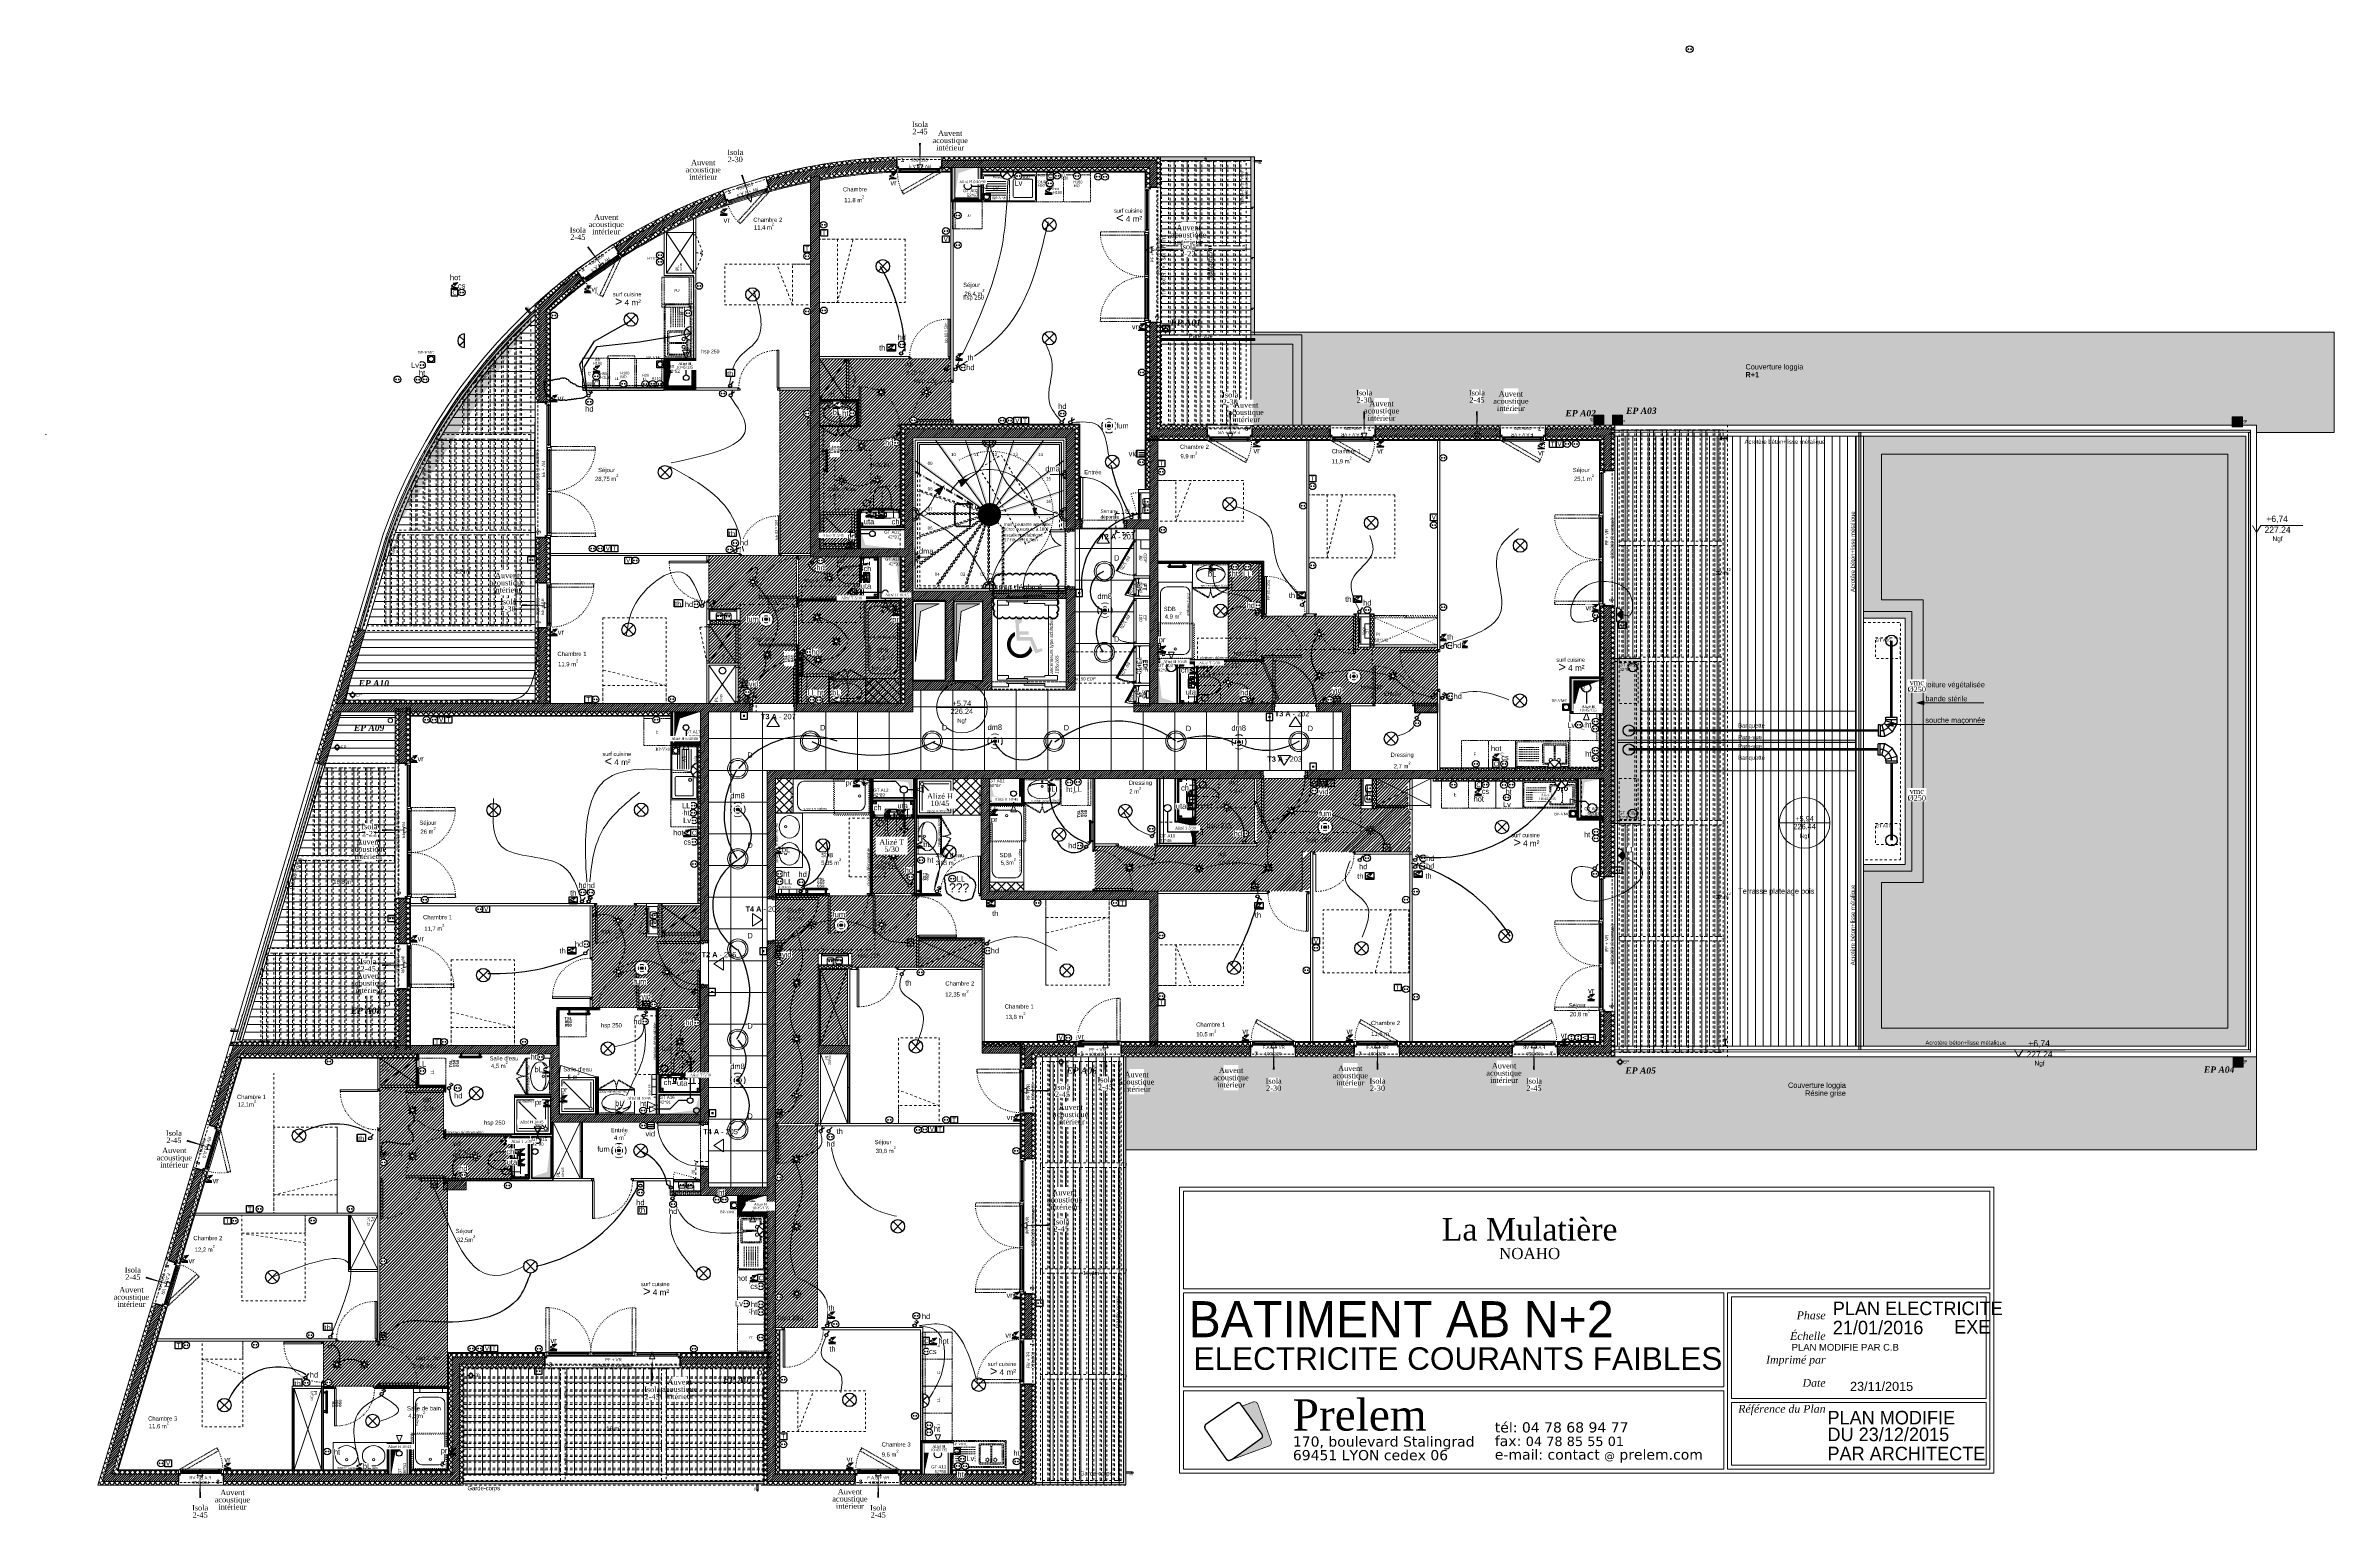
# Model space of a CAD drawing. Header units: centimetres. Extents: x 2738 to 7810, y 2495 to 5758.
import ezdxf
from ezdxf.enums import TextEntityAlignment as Align

# ---------------------------------------------------------------- set-up
doc = ezdxf.new("R2010")
doc.units = ezdxf.units.CM
doc.header["$LTSCALE"] = 12.7
doc.header["$PDMODE"] = 1
doc.header["$PDSIZE"] = -2
for name, pattern in [('ACAD_ISO02W100', [15, 12, -3]), ('ISO-03', [3, 1.2, -1.8]), ('ISO-07', [0.35, 0.05, -0.3]), ('Style de ligne -1', [0.83328, 0.41656, -0.41672]), ('Style de ligne -11', [0.694444, 0.41656, -0.277884]), ('Style de ligne -12', [0.328084, 0.109361, -0.218723]), ('Style de ligne -13', [0.295276, 0.19685, -0.098425]), ('Style de ligne -14', [0.295276, 0.19685, -0.098425]), ('Style de ligne -17', [0.694444, 0.41656, -0.277884]), ('Style de ligne -18', [0.328084, 0.109361, -0.218723]), ('Style de ligne -19', [0.333333, 0.111111, -0.222222]), ('Style de ligne -5', [0.41656, 0.13885, -0.27771]), ('Style de ligne -6', [2.08328, 1.25, -0.41656, 0.13886, -0.27786]), ('VW-01', [0.83312, 0.41656, -0.41656])]:
    doc.linetypes.add(name, pattern=pattern)
doc.layers.get('0').update_dxf_attribs({"lineweight": 5})
for name, color, linetype, lineweight in [('B amÈnagement intÈrieur', 7, 'Continuous', 5), ('B aménagement intérieur', 7, 'Continuous', 5), ('B BATI-équipement-sanitaires', 7, 'Continuous', 5), ('B Faux plafonds', 7, 'Continuous', 5), ('B Faux plafonds-1', 7, 'Continuous', 5), ('B GÈnÈral', 7, 'Continuous', 5), ('B Général', 7, 'Continuous', 5), ('C ANNOTATIONS-accessibiblité', 7, 'Style de ligne -18', 5), ('C ANNOTATIONS-modifications', 7, 'Continuous', 5), ('C ANNOTATIONS-niveaux', 7, 'Continuous', 5), ('C ANNOTATIONS-prestations', 7, 'Continuous', 5), ('C ANNOTATIONS-prestations-1', 7, 'Continuous', 5), ('C ANNOTATIONS-texte', 7, 'Continuous', 5), ('C ANNOTATIONS-texte surfaces', 7, 'Continuous', 5), ('F REMPLISSAGE-TE', 7, 'Continuous', 13), ('F REMPLISSAGE-TE-1', 7, 'Continuous', 5), ('F REMPLISSAGE-vert clair', 7, 'Continuous', 13), ('F REMPLISSAGE-vert clair-1', 7, 'Continuous', 5), ('F REMPLISSAGE-vert foncÈ', 7, 'Continuous', 5), ('F REMPLISSAGE-vert foncé', 7, 'Continuous', 13), ('F REMPLISSAGE-vert hachurÈ', 7, 'Continuous', 5), ('F REMPLISSAGE-vert hachuré', 7, 'Continuous', 13), ('Général', 7, 'Continuous', 5), ('prlm-ELEC-BT', 1, 'Continuous', 25), ('prlm-ELEC-CFA', 1, 'Continuous', 25), ('prlm-ELEC-CFO', 1, 'Continuous', 25), ('prlm-ELEC-SSI', 1, 'Continuous', 25), ('prlm-TELECOM', 1, 'Continuous', 25), ('prlm-ZCARTOUCHE', 181, 'Continuous', 13)]:
    doc.layers.add(name, color=color, linetype=linetype, lineweight=lineweight)
for name, color, linetype, lineweight, true_color in [('B faience', 7, 'Style de ligne -11', 13, 0x0040ff), ('C ANNOTATIONS-textes-numérotation gaine', 7, 'ISO-03', 5, 0xdd0000), ('prlm-EAU-EPEXT', 7, 'Continuous', 18, 0x4c8599)]:
    doc.layers.add(name, color=color, linetype=linetype, lineweight=lineweight, true_color=true_color)
doc.layers.add('prlm-CHAUFF-CONV', color=20, linetype='Continuous')
doc.layers.add('prlm-VMC', color=93, linetype='Continuous')
doc.styles.add('Arial', font='arial.ttf')
doc.styles.add('Eurostile', font='')
doc.styles.add('Eurostile (bold)', font='')
doc.styles.add('Eurostile (italic)', font='')
doc.styles.add('Helvetica Neue Thin', font='')
doc.styles.add('prlm-chauff-rad', font='ariblk.ttf', dxfattribs={"height": 12})
doc.styles.add('prlm-elec-cfa', font='comic.ttf', dxfattribs={"height": 12})
doc.styles.add('prlm-elec-cfo', font='comic.ttf', dxfattribs={"height": 12})
doc.styles.add('prlm-elec-ssi', font='comic.ttf', dxfattribs={"height": 12})
doc.styles.add('prlm-georgia', font='georgia.ttf', dxfattribs={"height": 1.8})
doc.styles.add('prlm-narrow', font='swissc.ttf', dxfattribs={"height": 10})
doc.styles.add('prlm-sejc', font='arial.ttf', dxfattribs={"height": 20})
doc.styles.add('prlm-verdana', font='verdana.ttf', dxfattribs={"height": 0.9})
doc.styles.add('prlm-vmc', font='pala.ttf', dxfattribs={"height": 14})
doc.styles.add('Times New Roman (bold italic)', font='timesbi.ttf')
doc.styles.get('Eurostile').set_extended_font_data('Eurostile')
doc.styles.get('Eurostile (bold)').set_extended_font_data('Eurostile', bold=True)
doc.styles.get('Eurostile (italic)').set_extended_font_data('Eurostile', italic=True)
doc.styles.get('Helvetica Neue Thin').set_extended_font_data('Helvetica Neue Thin')
pattern_1 = [(45, (0, 0), (2.4253472, -2.6458333), [])]
pattern_2 = [(90, (0, 0), (17, 0), [])]
pattern_3 = [(45, (0, 0), (-5.656854, 5.656854), []), (135, (0, 0), (5.656854, 5.656854), [])]
pattern_4 = [(225, (0, 0), (5.656854, -5.656854), []), (315, (0, 0), (-5.656854, -5.656854), [])]
pattern_5 = [(135, (0, 0), (-5.656854, -5.656854), []), (225, (0, 0), (-5.656854, 5.656854), [])]
pattern_6 = [(-45, (0, 0), (5.656854, 5.656854), []), (45, (0, 0), (5.656854, -5.656854), [])]
pattern_7 = [(-135, (0, 0), (5.656854, -5.656854), []), (-45, (0, 0), (-5.656854, -5.656854), [])]
pattern_8 = [(135, (0, 0), (-5.656854, -5.656854), []), (225, (0, 0), (-5.656854, 5.656854), [])]
pattern_9 = [(45, (0, 0), (-5.656854, 5.656854), []), (135, (0, 0), (5.656854, 5.656854), [])]
pattern_10 = [(45, (0, 0), (-5.656854, 5.656854), []), (135, (0, 0), (5.656854, 5.656854), [])]
pattern_11 = [(45, (0, 0), (-5.656854, 5.656854), []), (135, (0, 0), (5.656854, 5.656854), [])]
pattern_12 = [(-61.70865, (0, 0), (7.044391, 3.791642), []), (28.29135, (0, 0), (3.791642, -7.044391), [])]
pattern_13 = [(208.29135, (0, 0), (3.791642, -7.044391), []), (298.29135, (0, 0), (-7.044391, -3.791642), [])]
pattern_14 = [(90, (1e-16, -1.6667), (5, -5e-14), [])]
pattern_15 = [(-90, (-81.019, 107.5736), (2.4602994, -4.2613636), [2.840909, -5.681818]), (30, (-81.019, 107.5736), (2.4602994, 4.2613636), [2.840909, -5.681818]), (-30, (-76.0983, 104.7326), (4.9205988, -7e-09), [2.840909, -5.681818])]
pattern_16 = [(45, (4270.1466, 4863.8615), (-3.527778, 3.30729), [])]
pattern_17 = [(270, (4270.1466, 4865.3077), (-5, 5e-14), [])]
pattern_18 = [(180, (4377.7202, 4944.66), (-4.261364, -2.4603), [2.84091, -5.68182]), (300, (4377.7202, 4944.66), (4.261364, -2.4603), [2.84091, -5.68182]), (240, (4374.8793, 4939.7394), (-9e-09, -4.920599), [2.84091, -5.68182])]
pattern_19 = [(45, (3868.3056, 3832.6527), (-3.52778, 3.30729), [])]
pattern_20 = [(90, (3949.3245, 3724.8587), (-2.4603, 4.261364), [2.84091, -5.68182]), (210, (3949.3245, 3724.8587), (-2.4603, -4.261364), [2.84091, -5.68182]), (150, (3944.404, 3727.6996), (-4.9206, 9e-09), [2.84091, -5.68182])]
pattern_21 = [(180, (3869.9723, 3832.4323), (5e-14, 5), [])]
pattern_22 = [(90, (3617.4236, 3064.2046), (5, -6e-14), [])]
pattern_23 = [(180, (3724.997, 3146.8902), (-4.261364, -2.4603), [2.84091, -5.68182]), (300, (3724.997, 3146.8902), (4.261364, -2.4603), [2.84091, -5.68182]), (240, (3722.1562, 3141.9696), (-9e-09, -4.920599), [2.84091, -5.68182])]
pattern_24 = [(45, (4770.242, 3368.6165), (-3.527778, 3.307292), [])]
pattern_25 = [(180, (4771.9086, 3368.396), (5e-14, 5), [])]
pattern_26 = [(180, (4877.8155, 3449.415), (-4.261364, -2.4603), [2.84091, -5.68182]), (300, (4877.8155, 3449.415), (4.261364, -2.4603), [2.84091, -5.68182]), (240, (4874.9745, 3444.4944), (-9e-09, -4.920599), [2.84091, -5.68182])]
pattern_27 = [(270, (5429.7703, 3952.9625), (2.4603, -4.261364), [2.84091, -5.68182]), (30, (5429.7703, 3952.9625), (2.4603, 4.261364), [2.84091, -5.68182]), (330, (5434.691, 3950.1216), (4.920599, -9e-09), [2.84091, -5.68182])]
pattern_28 = [(225, (5482.9497, 4143.389), (-2.42535, 2.64583), [])]
pattern_29 = [(135, (4198.4424, 3320.882), (2.64583, 2.42535), [])]
pattern_30 = [(45, (4350.3647, 4291.389), (2.42535, -2.64583), [])]
pattern_31 = [(135, (4198.4424, 3723.376), (2.64583, 2.42535), [])]

# ---------------------------------------------------------------- blocks, each defined once
blk = doc.blocks.new('TP')
at = {"linetype": 'Continuous', "lineweight": 5, "flags": 128}
blk.add_lwpolyline([(-6.7, -5, -1), (-6.7, -2), (8.3, -2), (8.3, -5)], format="xyb", close=True, dxfattribs=at)
at = {"linetype": 'Continuous', "lineweight": 5}
blk.add_arc((-5.7, -3.5), 1.5, 270, 90, dxfattribs=at)
at = {"insert": (-8.3, -2), "char_height": 4.71, "attachment_point": 7, "line_spacing_factor": 0.894142, "style": 'Eurostile'}
blk.add_mtext('TP', dxfattribs=at)
blk = doc.blocks.new('Groupe-6-1')
at = {"layer": 'B Général', "color": 7, "linetype": 'Continuous', "lineweight": 5}
for p, q in [((5209, 5487.4), (5409, 5487.4)), ((5209, 5472.4), (5409, 5472.4)), ((5209, 5457.4), (5409, 5457.4)), ((5209, 5442.4), (5409, 5442.4)), ((5209, 5427.4), (5409, 5427.4)), ((5209, 5412.4), (5409, 5412.4)), ((5209, 5397.4), (5409, 5397.4)), ((5209, 5382.4), (5409, 5382.4)), ((5209, 5367.4), (5409, 5367.4)), ((5209, 5352.4), (5409, 5352.4)), ((5209, 5337.4), (5409, 5337.4)), ((5209, 5322.4), (5409, 5322.4)), ((5209, 5307.4), (5409, 5307.4)), ((5209, 5292.4), (5409, 5292.4)), ((5209, 5277.4), (5409, 5277.4)), ((5209, 5262.4), (5409, 5262.4)), ((5209, 5247.4), (5409, 5247.4)), ((5209, 5232.4), (5409, 5232.4)), ((5209, 5217.4), (5409, 5217.4)), ((5209, 5202.4), (5409, 5202.4)), ((5209, 5187.4), (5409, 5187.4)), ((5209, 5172.4), (5409, 5172.4)), ((5209, 5157.4), (5409, 5157.4)), ((5209, 5142.4), (5409, 5142.4)), ((5209, 5127.4), (5409, 5127.4))]:
    blk.add_line(p, q, dxfattribs=at)
blk = doc.blocks.new('Groupe-7-1')
at = {"layer": 'B GÈnÈral', "linetype": 'Continuous', "lineweight": 0, "true_color": 0xbbbbbb}
blk.add_hatch(color=9, dxfattribs=at).paths.add_polyline_path([(5417, 5117.4), (5417, 5512.4), (5209, 5512.4), (5209, 5504.4), (5409, 5504.4), (5409, 5117.4)])
at = {"layer": 'B Général', "color": 7, "linetype": 'Continuous', "lineweight": 5, "flags": 128}
for points in [[(5417, 5117.4), (5417, 5512.4), (5209, 5512.4), (5209, 5504.4), (5409, 5504.4), (5409, 5117.4)], [(5209, 5504.4), (5409, 5504.4), (5409, 5117.4), (5209, 5117.4)]]:
    blk.add_lwpolyline(points, close=True, dxfattribs=at)
at = {"layer": 'C ANNOTATIONS-prestations', "color": 7, "linetype": 'Style de ligne -1', "lineweight": 5, "flags": 128}
for points in [[(5310.4, 5509.4), (5310.4, 5504.4), (5307.4, 5504.4), (5307.4, 5509.4)], [(5411, 5400.6), (5416, 5400.6), (5416, 5397.6), (5411, 5397.6)], [(5411, 5288.9), (5416, 5288.9), (5416, 5285.9), (5411, 5285.9)], [(5411, 5177.1), (5416, 5177.1), (5416, 5174.1), (5411, 5174.1)]]:
    blk.add_lwpolyline(points, close=True, dxfattribs=at)
at = {"layer": 'B Général', "color": 7}
blk.add_blockref('Groupe-6-1', (0, 0), dxfattribs=at)
at = {"layer": 'B Général', "color": 7, "insert": (5210.8, 5204.3), "char_height": 9.412, "attachment_point": 1, "rotation": 90, "line_spacing_factor": 0.894142, "style": 'Eurostile'}
blk.add_mtext('niv. extér. +7 sol fini int.', dxfattribs=at)
at = {"layer": 'C ANNOTATIONS-prestations', "color": 7, "char_height": 7.059, "attachment_point": 1, "rotation": 90, "line_spacing_factor": 0.894142, "style": 'Eurostile'}
for s, insert in [('garde-corps vitré', (5385.5, 5407.4)), ('main courante', (5396.1, 5418.4)), ('platelage bois', (5320.8, 5240.2))]:
    blk.add_mtext(s, dxfattribs=dict(at, insert=insert))
at = {"layer": 'C ANNOTATIONS-prestations', "insert": (5307.2, 5322), "char_height": 9.412, "attachment_point": 3, "rotation": 90, "line_spacing_factor": 0.894142, "style": 'Eurostile'}
blk.add_mtext('balcon 7,7m{\\H0.6667x;\\S2 ^ ;}', dxfattribs=at)
blk = doc.blocks.new('gaine 150_70')
at = {"layer": 'B GÈnÈral', "color": 254, "linetype": 'Continuous', "true_color": 0xd6d6d6}
blk.add_solid([(33, 21.5), (68, 29.3), (26.5, -9.7), (26.5, 29.3)], dxfattribs=at)
at = {"layer": 'B Général', "color": 7, "linetype": 'Continuous', "lineweight": 5}
for p, q in [((18.5, 36.3), (-69, 36.3)), ((-36, 37.6), (-36, 37.1)), ((-36, 36.3), (-36, 37.1)), ((-35.8, 37.8), (-35.8, 37.3)), ((-32.3, 37.8), (-35.8, 37.8)), ((-35.8, 37.6), (-35.8, 37.2)), ((-35.8, 36.3), (-35.8, 37.2)), ((-14.4, 37.8), (-35.6, 37.8)), ((-35, 37.2), (-15.5, 37.2)), ((-35, 37), (-35, 37.2)), ((-35, 37), (-35, 36.3)), ((-15.5, 37), (-35, 37)), ((-34.8, 37), (-34.8, 36.3)), ((-15.3, 37), (-34.8, 37)), ((-32.9, 38), (-32.9, 37.8)), ((-32.7, 38), (-32.7, 37.8)), ((-32.6, 38.3), (-32.6, 38.3)), ((-23.9, 38.3), (-32.6, 38.3)), ((-32.4, 38.3), (-32.4, 38.3)), ((-23.7, 38.3), (-32.4, 38.3)), ((-31, 37.9), (-23.9, 37.9)), ((-31, 37.8), (-31, 37.9)), ((-31, 37.8), (-19.5, 37.8)), ((-23.9, 37.9), (-23.9, 38.3)), ((-23.9, 37.8), (-23.9, 37.9)), ((-23.8, 38.3), (-23.8, 37.9)), ((-17.9, 38.3), (-23.8, 38.3)), ((-23.8, 37.9), (-19.5, 37.9)), ((-23.8, 37.9), (-23.8, 37.8)), ((-23.7, 37.9), (-23.7, 38.3)), ((-23.7, 37.8), (-23.7, 37.9)), ((-23.6, 38.3), (-23.6, 37.9)), ((-17.7, 38.3), (-23.6, 38.3)), ((-23.6, 37.9), (-23.6, 37.8)), ((-19.5, 37.8), (-19.5, 37.9)), ((-14.7, 37.8), (-18.2, 37.8)), ((-17.9, 38.3), (-17.9, 38.3)), ((-17.7, 38.3), (-17.7, 38.3)), ((-17.6, 38), (-17.6, 37.8)), ((-17.4, 38), (-17.4, 37.8)), ((-15.5, 37.2), (-15.5, 37)), ((-15.5, 36.3), (-15.5, 37)), ((-15.3, 36.3), (-15.3, 37)), ((-14.7, 37.8), (-14.7, 37.3)), ((-14.5, 37.6), (-14.5, 37.1)), ((-14.5, 37.1), (-14.5, 36.3)), ((-14.3, 37.6), (-14.3, 37.2)), ((-14.3, 37.2), (-14.3, 36.3))]:
    blk.add_line(p, q, dxfattribs=at)
at = {"layer": 'B Général', "color": 7, "linetype": 'Continuous', "lineweight": 5, "flags": 128}
for points in [[(-70, 36.3), (19.5, 36.3), (19.5, -2.7), (-70, -2.7)], [(-70, -2.7), (-70, 36.3), (19.5, 36.3), (19.5, -2.7)]]:
    blk.add_lwpolyline(points, close=True, dxfattribs=at)
for points in [[(-35.8, 37.8, 0.198912), (-35.9, 37.7, 0.198912), (-36, 37.6)], [(-36, 37.1, 0.057305), (-35.5, 37, 0.057305), (-35, 37)], [(-35.6, 37.8, 0.198912), (-35.7, 37.7, 0.198912), (-35.8, 37.6)], [(-32.6, 38.3, 0.198912), (-32.8, 38.2, 0.198912), (-32.9, 38)], [(-32.9, 38, 0.015662), (-32.6, 37.9, 0.015662), (-32.2, 37.8)], [(-32.4, 38.3, 0.198912), (-32.6, 38.2, 0.198912), (-32.7, 38)], [(-32.6, 38.3, 0.052495), (-31.8, 38, 0.052495), (-31, 37.9)], [(-32.3, 37.8), (-32.3, 37.8, 0.000336), (-31, 37.8), (-31, 37.8)], [(-19.5, 37.9, 0.052763), (-18.7, 38, 0.052763), (-17.9, 38.3)], [(-18.3, 37.8, 0.015616), (-17.9, 37.9, 0.015616), (-17.6, 38)], [(-17.6, 38, 0.198912), (-17.7, 38.2, 0.198912), (-17.9, 38.3)], [(-17.4, 38, 0.198912), (-17.4, 38.2, 0.198912), (-17.7, 38.3)], [(-15.5, 37, 0.052931), (-15, 37, 0.052931), (-14.5, 37.1)], [(-14.5, 37.6, 0.198912), (-14.6, 37.7, 0.198912), (-14.7, 37.8)], [(-14.3, 37.6, 0.198912), (-14.3, 37.7, 0.198912), (-14.5, 37.8)]]:
    blk.add_lwpolyline(points, format="xyb", dxfattribs=at)
blk.add_lwpolyline([(-19.5, 37.8), (-18.2, 37.8), (-18.2, 37.8)], dxfattribs=at)
at = {"layer": 'B Général', "color": 7, "linetype": 'Continuous', "lineweight": 5}
for points, knots in [([(-35.8, 37.3), (-35.8, 37.3), (-35.8, 37.3), (-35.9, 37.3), (-35.9, 37.3), (-35.9, 37.3), (-36, 37.3), (-36, 37.2), (-36, 37.2), (-36, 37.2), (-36, 37.1), (-36, 37.1), (-36, 37.1)], [0, 0, 0, 1, 2, 3, 4, 5, 6, 7, 8, 9, 9, 10, 10, 10]), ([(-35.8, 37.3), (-35.8, 37.3), (-35.7, 37.3), (-35.3, 37.2), (-35, 37.2), (-35, 37.2), (-35, 37.2)], [0, 0, 0, 1, 2, 3, 3, 4, 4, 4]), ([(-15.5, 37.2), (-15.2, 37.2), (-14.8, 37.3), (-14.7, 37.3), (-14.7, 37.3), (-14.7, 37.3), (-14.7, 37.3), (-14.7, 37.3)], [0, 0, 0, 1, 2, 3, 4, 4, 5, 5, 5]), ([(-14.5, 37.1), (-14.5, 37.1), (-14.5, 37.2), (-14.5, 37.2), (-14.5, 37.2), (-14.6, 37.3), (-14.6, 37.3), (-14.6, 37.3), (-14.6, 37.3), (-14.7, 37.3), (-14.7, 37.3), (-14.7, 37.3), (-14.7, 37.3)], [0, 0, 0, 1, 2, 3, 4, 5, 6, 7, 8, 9, 9, 10, 10, 10])]:
    blk.add_open_spline(points, degree=2, knots=knots, dxfattribs=at)
at = {"layer": 'C ANNOTATIONS-prestations', "lineweight": 5}
for p, q in [((-70, 34.2), (-70, 30.8)), ((-70, 30.6), (-70, 30.8)), ((-70, 30.8), (-69.8, 30.8)), ((-69.8, 30.6), (-70, 30.6)), ((-69.5, 5.8), (-70, 5.3)), ((-70, 5.3), (-70, 1.2)), ((-68.3, 1.2), (-70, 1.2)), ((-70, 1.2), (-70, -2.7)), ((-67.4, 34.4), (-69.8, 34.4)), ((-69.8, 34.2), (-69.8, 30.8)), ((-67.4, 34.2), (-69.8, 34.2)), ((-69.8, 34.1), (-68, 34.1)), ((-69.8, 34.1), (-69.8, 34.1)), ((-69.8, 30.8), (-69.8, 30.6)), ((-69.8, 1), (-69.8, -0.6)), ((-69.3, 1), (-69.8, 1)), ((-68.1, 34.2), (-69.7, 34.2)), ((-69.6, 30.5), (-69.6, 31.1)), ((-69.6, 31.1), (-69.6, 30.6)), ((-69.3, 31.1), (-69.6, 31.1)), ((-69.6, 31.1), (-69.6, 31.1)), ((-69.6, 30.6), (-69.6, 30.5)), ((-69.6, 30.5), (-69.3, 30.5)), ((-69.6, 2.2), (-69.6, 2.8)), ((-69.6, 2.8), (-69.6, 2.3)), ((-69.3, 2.8), (-69.6, 2.8)), ((-69.6, 2.8), (-69.6, 2.8)), ((-69.6, 2.3), (-69.6, 2.2)), ((-69.6, 2.2), (-69.3, 2.2)), ((-69.3, 5.8), (-69.5, 5.8)), ((-69.2, 32), (-69.3, 31.9)), ((-69.3, 1.4), (-69.3, 31.9)), ((-69.3, 1.4), (-69.2, 1.3)), ((-69.2, 32), (-68.7, 32)), ((-69.2, 1.3), (-68.7, 1.3)), ((-69.2, 0.8), (-69, 0.9)), ((-69.2, 0.6), (-69.2, 0.8)), ((-69, 0.5), (-69.2, 0.6)), ((-69, 35.2), (-69, 34.8)), ((-69, 34.8), (-69, 34.6)), ((-69, 34.8), (-69, 34.8)), ((-69, 34.7), (-69, 34.8)), ((-69, 34.8), (18.5, 34.8)), ((18.5, 34.7), (-69, 34.7)), ((-69, 34.6), (-68.2, 34.6)), ((-69, 0.9), (-68.8, 0.8)), ((-68.8, 0.6), (-69, 0.5)), ((-68.8, 0.8), (-68.8, 0.6)), ((-68.8, 0), (-68.8, 0.3)), ((-68.2, 34.6), (-68.7, 34.6)), ((-68.7, 34.5), (-68.7, 34.5)), ((-68.7, 34.4), (-68.1, 34.4)), ((-68.7, 32), (-68.3, 32)), ((-68.7, 1.3), (-68.7, 32)), ((-68.7, 1.3), (-68.3, 1.3)), ((-68.2, 1), (-68.7, 1)), ((-68.6, -0.1), (-68.6, 0.3)), ((-68.6, 0.3), (-68.2, 0.3)), ((-68.6, 0.3), (-68.6, -0.7)), ((-68.5, 0.5), (-68.2, 0.5)), ((-68.2, 0.3), (-68.5, 0.3)), ((-68, 33.1), (-68.3, 32.8)), ((-68.3, 32.8), (-68.3, 30.1)), ((-68.3, 3.3), (-68.3, 30.1)), ((-63.5, 5.8), (-68.3, 5.8)), ((-68.3, 3.3), (-68.3, 1.2)), ((-68.2, 34.6), (-68.2, 34.7)), ((-68.2, 34.6), (-68.2, 34.6)), ((-68.2, 33.1), (-68.1, 33.1)), ((-68.2, 33), (-68.2, 33.1)), ((-68.2, 32.8), (-68.2, 32.4)), ((-68.2, 30), (-68.1, 30)), ((-68.1, 3.4), (-68.2, 3.4)), ((-68.2, 0.5), (-68.2, 1)), ((-68.2, 0.3), (-68.2, -0.1)), ((-67.9, 34.5), (-68.1, 34.5)), ((-68.1, 34.2), (-67.9, 34.2)), ((-68.1, 32.8), (-68.1, 32.8)), ((-68.1, 32.3), (-68.2, 32.4)), ((-68.1, 32.3), (-68, 32.3)), ((-68, 34), (-67.9, 33.9)), ((-68, 33.6), (-68, 33.1)), ((-68, 32.7), (-68, 32.8)), ((-68, 32.7), (-68, 32.7)), ((-68, 32.4), (-68, 32.5)), ((-68, 32.2), (-67, 32.2)), ((-68, 30.9), (-68, 32.1)), ((-67.4, 31.3), (-68, 31.3)), ((-68, 30.7), (-68, 30.9)), ((-68, 30.8), (-68, 30.8)), ((-68, 30.8), (-68, 30.8)), ((-68, 30.1), (-68, 30.7)), ((-68, 30.3), (-67.4, 30.3)), ((-68, 2.6), (-68, 3.3)), ((-67.4, 3), (-68, 3)), ((-68, 2.6), (-68, 2.6)), ((-68, 2.5), (-68, 2.6)), ((-68, 2.5), (-68, 2.5)), ((-68, -0.1), (-68, 2.5)), ((-68, 2), (-67.4, 2)), ((-67.9, 34.5), (-67.9, 34.4)), ((-67.9, 34.4), (-67.9, 34.4)), ((-67.8, 34.2), (-67.9, 34.2)), ((-67.9, 34.2), (-67.9, 34.2)), ((-67.9, 34.2), (-67.9, 34.2)), ((-67.9, 33.9), (-67.5, 33.9)), ((-67.9, 33.9), (-67.5, 33.9)), ((-67.9, 33.9), (-67.5, 33.9)), ((-67.9, 33.9), (-67.9, 33.9)), ((-67.9, 33.9), (-67.9, 33.9)), ((-67.9, 33.9), (-67.9, 33.9)), ((-67.2, 33.7), (-67.9, 33.7)), ((-67.9, 32.5), (-67.9, 32.5)), ((-67.8, 34.7), (-67.7, 34.6)), ((-67.8, 34.4), (-67.6, 34.4)), ((-67.8, 34.2), (-67.7, 34.2)), ((-67.7, 34.6), (-67.6, 34.7)), ((-67.7, 34.6), (-67.7, 34.6)), ((-67.7, 34.2), (-67.6, 34.2)), ((-67.6, 32), (-67.7, 32.1)), ((-67.5, 34.2), (-67.6, 34.2)), ((-67.4, 32.1), (-67.6, 32)), ((-67.4, 34.5), (-67.5, 34.5)), ((-67.5, 34.4), (-67.5, 34.5)), ((-67.5, 34.4), (-67.5, 34.4)), ((-67.2, 34.2), (-67.5, 34.2)), ((-67.5, 34.2), (-67.5, 34.2)), ((-67.5, 34.2), (-67.5, 34.2)), ((-67.5, 33.9), (-67.4, 34)), ((-67.5, 33.9), (-67.5, 33.9)), ((-67.5, 33.9), (-67.5, 33.9)), ((-67.5, 33.9), (-67.5, 33.9)), ((-67.2, 34.5), (-67.4, 34.5)), ((-67.4, 34.5), (-67.4, 34.5)), ((-67.4, 34.4), (-67.2, 34.4)), ((-67.4, 34.2), (-67.4, 34.4)), ((-67.2, 34.2), (-67.4, 34.2)), ((-67.4, 34.1), (-67.2, 34.1)), ((-67.4, 30.3), (-67.4, 31.3)), ((-67.4, 2), (-67.4, 3)), ((-67.2, 34.5), (-67.2, 34.2)), ((-67.2, 34), (-67.2, 33.7)), ((-67.2, 32.9), (-67.2, 32.5)), ((-67.1, 33.4), (-67, 33.5)), ((-67, 33.3), (-67.1, 33.4)), ((-67, 34.6), (-67, 34.7)), ((-67, 33.5), (-67, 34.6)), ((-67, 33.5), (-67, 33.3)), ((-67, 32.2), (-67, 33.3)), ((-67, 32.3), (-66.8, 32.3)), ((-67, 30.7), (-67, 32.2)), ((-66.8, 32.2), (-67, 32.2)), ((-67, 32.2), (-67, 32.2)), ((-67, 29.4), (-67, 30.7)), ((-66.7, 30.7), (-67, 30.7)), ((-67, 29.2), (-67, 29.4)), ((-66.5, 29.4), (-67, 29.4)), ((-66.6, 29.2), (-67, 29.2)), ((-66.9, 34.5), (-66.9, 34.7)), ((-66.8, 34.3), (-66.8, 32.3)), ((-66.4, 33.8), (-66.8, 33.8)), ((-66.8, 33.1), (-66.4, 33.1)), ((-66.8, 32.3), (-66.8, 32.2)), ((-66.7, 32.2), (-66.8, 32.2)), ((-64.3, 34.5), (-66.7, 34.5)), ((-66.7, 33.8), (-66.7, 33.9)), ((-66.7, 32.2), (-66.7, 33.1)), ((-66.7, 32.3), (-66.6, 32.3)), ((-66.5, 32.2), (-66.7, 32.2)), ((-66.7, 32.2), (-66.7, 30.7)), ((-66.6, 34.4), (-66.6, 34.5)), ((-66.6, 34.4), (-66.3, 34.4)), ((-66.6, 32.3), (-66.6, 28.1)), ((-66.6, 28.1), (-65.8, 28.1)), ((-66.3, 34.3), (-66.5, 34.3)), ((-66.5, 34.2), (-66.5, 34.3)), ((-65.5, 34.2), (-66.5, 34.2)), ((-66.5, 29.4), (-66.5, 32.2)), ((-66.4, 33.1), (-66.4, 33.8)), ((-66.3, 34.5), (-66.3, 34.4)), ((-66.3, 34.4), (-64.9, 34.4)), ((-66.3, 34.4), (-66.3, 34.3)), ((-64.9, 34.3), (-66.3, 34.3)), ((-65.8, 28.1), (-65.5, 34.2)), ((-65.6, 28.1), (-65.8, 28.1)), ((-65.3, 34.2), (-65.6, 28.1)), ((-65.5, 34.2), (-65.5, 34.2)), ((-65.3, 34.2), (-65.5, 34.2)), ((-65.4, 30.8), (-65.5, 30.1)), ((-65.4, 30.8), (-65.5, 30.8)), ((-65.5, 30.1), (-65.5, 30.1)), ((-65.5, 29.7), (-23.9, 29.7)), ((-65.5, 29.4), (-23.9, 29.4)), ((-65.3, 32.8), (-65.4, 32.1)), ((-65.3, 32.8), (-65.4, 32.8)), ((-65.4, 32.1), (-65.4, 32.1)), ((-65.3, 34.2), (-65.3, 34.2)), ((-65.3, 34.1), (-62.3, 34.1)), ((-65.2, 4.3), (-65.2, 2.8)), ((-65.2, 0.3), (-65.2, -1.2)), ((-64.9, 34.4), (-64.9, 34.5)), ((-64.9, 34.4), (-64.6, 34.4)), ((-64.9, 34.4), (-64.9, 34.3)), ((-64.7, 34.3), (-64.9, 34.3)), ((-64.6, 34.5), (-64.6, 34.4)), ((-62.4, 34.4), (-64.6, 34.4)), ((-64.3, 34.5), (-64.3, 34.7)), ((-64.2, 34.5), (-64.3, 34.5)), ((-64.2, 34.7), (-64.2, 34.5)), ((-63.9, 34.5), (-64.2, 34.5)), ((-64.2, 2.8), (-64.2, 4.3)), ((-64.2, -1.2), (-64.2, 0.3)), ((-63.9, 34.5), (-63.9, 34.7)), ((-59.8, 34.5), (-63.9, 34.5)), ((-63, 5.3), (-63.5, 5.8)), ((-63, -1.5), (-63, 5.3)), ((-62.4, 34.5), (-62.3, 34.1)), ((-62.3, 34.1), (-61.9, 34.1)), ((-62.1, 34.1), (-62.1, 32.6)), ((-61.5, 32.6), (-62.1, 32.6)), ((-62, 34.1), (-62, 32.6)), ((-61.9, 34.5), (-61.9, 33.7)), ((-61.9, 33.7), (-61.8, 33.7)), ((-61.9, 33.7), (-61.9, 33.6)), ((-61.9, 33.6), (-61.8, 33.6)), ((-61.8, 34.5), (-61.8, 33.7)), ((-61.8, 34.1), (-61.3, 34.1)), ((-61.8, 33.7), (-61.8, 33.6)), ((-61.6, 34.1), (-61.6, 32.6)), ((-61.5, 32.6), (-61.5, 34.1)), ((-61.3, 34.1), (-61.2, 34.5)), ((-61.3, 34.1), (-23.8, 34.1)), ((-23.7, 34.4), (-61.2, 34.4)), ((-59.8, 34.5), (-59.8, 34.7)), ((-59.4, 34.5), (-59.8, 34.5)), ((-59.4, 34.5), (-59.4, 34.7)), ((-59.3, 34.5), (-59.4, 34.5)), ((-59.3, 34.7), (-59.3, 34.5)), ((-57.1, 34.5), (-59.3, 34.5)), ((-57.1, 34.5), (-57.1, 34.7)), ((-57, 34.5), (-57.1, 34.5)), ((-57, 34.7), (-57, 34.5)), ((-23.6, 34.6), (-57, 34.6)), ((-40.2, 18.9), (-40.2, 29.4)), ((-40.1, 18.9), (-40.2, 18.9)), ((-40.1, 18.9), (-40.1, 29.4)), ((-39.9, 18.9), (-40.1, 18.9)), ((-39.9, 18.9), (-39.9, 29.4)), ((-35.8, 18.9), (-39.9, 18.9)), ((-39.1, 29), (-39.3, 29)), ((-39.3, 28.5), (-39.3, 29)), ((-39.3, 28.5), (-39.1, 28.3)), ((-37.5, 29), (-39.2, 29)), ((-39.2, 29), (-39.2, 29)), ((-38.8, 29), (-39.1, 29)), ((-37.7, 28.3), (-39.1, 28.3)), ((-38.9, 29.4), (-38.9, 29)), ((-38.8, 29.4), (-38.8, 29)), ((-38.4, 29), (-38.8, 29)), ((-38.8, 28.5), (-38.8, 29)), ((-37.9, 29), (-38.4, 29)), ((-37.9, 29), (-37.9, 29.4)), ((-37.9, 29.4), (-37.9, 29)), ((-37.6, 29), (-37.9, 29)), ((-37.9, 28.5), (-37.9, 29)), ((-37.8, 29.4), (-36.6, 28)), ((-37.7, 28.3), (-37.4, 28.5)), ((-37.4, 29), (-37.6, 29)), ((-37.5, 29), (-37.5, 29)), ((-37.4, 28.5), (-37.4, 29)), ((-36.6, 28), (-36.6, 26.5)), ((-36.3, 26.5), (-36.6, 26.5)), ((-36.3, 29.4), (-36.3, 26.5)), ((-36.3, 26.5), (-35.8, 26.5)), ((-35.8, 22.5), (-35.8, 29.4)), ((-35.8, 17.9), (-35.8, 22.5)), ((-35.8, 22.5), (-35.2, 22.5)), ((-35.8, 17.9), (-33.8, 17.9)), ((-35.2, 29.4), (-35.2, 22.5)), ((-35.2, 22.5), (-34.4, 22.5)), ((-35.2, 21.9), (-35.2, 22.5)), ((-34.4, 21.9), (-35.2, 21.9)), ((-34.6, 23.1), (-34.6, 29.4)), ((-34.6, 23.1), (-16, 23.1)), ((-34.4, 21.9), (-34.4, 22.5)), ((-34.4, 21.9), (-33.8, 21.9)), ((-33.8, 23.1), (-33.8, 29.4)), ((-33.8, 22.5), (-16.8, 22.5)), ((-33.8, 21.9), (-33.8, 22.5)), ((-16.8, 21.9), (-33.8, 21.9)), ((-33.8, 21.9), (-33.8, 17.9)), ((-33.8, 17.9), (-16.8, 17.9)), ((-33.8, 15.9), (-33.8, 17.9)), ((-16.8, 15.9), (-33.8, 15.9)), ((-23.9, 33.4), (-23.9, 32.9)), ((-23.9, 33.4), (-23.7, 33.4)), ((-23.9, 32.9), (-23.8, 32.9)), ((-22.5, 32.9), (-23.9, 32.9)), ((-23.9, 32.9), (-23.9, 26.5)), ((-23.9, 32.9), (-23.9, 32.9)), ((-22.5, 26.5), (-23.9, 26.5)), ((-23.9, 26.5), (-23.9, 26.4)), ((-23.9, 26.4), (-23.9, 25.9)), ((-23.9, 26.4), (-22.5, 26.4)), ((-23.9, 25.9), (-22.5, 25.9)), ((-22.7, 34.4), (-23.8, 34.4)), ((-23.8, 34.4), (-23.8, 33.7)), ((-23.8, 33.7), (-22.7, 33.7)), ((-23.8, 33.4), (-22.7, 33.4)), ((-23.8, 33.4), (-23.8, 32.9)), ((-22.8, 34.5), (-23.7, 34.5)), ((-23.7, 34.5), (-23.7, 34.4)), ((-23.7, 33.7), (-23.7, 33.4)), ((6.5, 34.6), (-22.8, 34.6)), ((-22.8, 34.4), (-22.8, 34.5)), ((10.7, 34.4), (-22.8, 34.4)), ((-22.7, 33.7), (-22.7, 34.4)), ((-22.7, 34.1), (10.8, 34.1)), ((-22.7, 33.4), (-22.7, 33.7)), ((-22.7, 33.4), (-22.5, 33.4)), ((-22.7, 32.9), (-22.7, 33.4)), ((-22.7, 32.9), (-22.5, 32.9)), ((-22.5, 33.4), (-22.5, 32.9)), ((-22.5, 32.9), (-22.5, 26.5)), ((-22.5, 32.9), (-22.5, 32.9)), ((-22.5, 29.7), (15, 29.7)), ((-22.5, 29.4), (15, 29.4)), ((-22.5, 26.5), (-22.5, 26.4)), ((-22.5, 26.4), (-22.5, 25.9)), ((-16.8, 29.4), (-16.8, 23.1)), ((-16.8, 21.9), (-16.8, 22.5)), ((-16.8, 17.9), (-16.8, 21.9)), ((-16.8, 21.9), (-16.1, 21.9)), ((-14.8, 17.9), (-16.8, 17.9)), ((-16.8, 15.9), (-16.8, 17.9)), ((-16.1, 22.5), (-15.4, 22.5)), ((-16.1, 22.5), (-16.1, 21.9)), ((-15.4, 21.9), (-16.1, 21.9)), ((-16, 29.4), (-16, 23.1)), ((-15.4, 22.5), (-15.4, 29.4)), ((-15.4, 22.5), (-15.4, 21.9)), ((-15.4, 22.5), (-14.8, 22.5)), ((-14.8, 29.4), (-14.8, 22.5)), ((-14.3, 26.5), (-14.8, 26.5)), ((-14.8, 22.5), (-14.8, 17.9)), ((-10.6, 18.9), (-14.8, 18.9)), ((-14.3, 26.5), (-14.3, 29.4)), ((-13.9, 26.5), (-14.3, 26.5)), ((-12.7, 29.4), (-13.9, 28)), ((-13.9, 28), (-13.9, 26.5)), ((-12.9, 29), (-13.1, 29)), ((-13.1, 28.5), (-13.1, 29)), ((-13.1, 28.5), (-12.9, 28.3)), ((-11.3, 29), (-13, 29)), ((-13, 29), (-13, 29)), ((-12.6, 29), (-12.9, 29)), ((-11.5, 28.3), (-12.9, 28.3)), ((-12.7, 29.4), (-12.7, 29)), ((-12.6, 29.4), (-12.6, 29)), ((-12.2, 29), (-12.6, 29)), ((-12.6, 28.5), (-12.6, 29)), ((-11.7, 29), (-12.2, 29)), ((-11.7, 29), (-11.7, 29.4)), ((-11.7, 29.4), (-11.7, 29)), ((-11.4, 29), (-11.7, 29)), ((-11.7, 28.5), (-11.7, 29)), ((-11.5, 28.3), (-11.2, 28.5)), ((-11.2, 29), (-11.4, 29)), ((-11.3, 29), (-11.3, 29)), ((-11.2, 28.5), (-11.2, 29)), ((-10.6, 18.9), (-10.6, 29.4)), ((-10.5, 18.9), (-10.6, 18.9)), ((-10.5, 18.9), (-10.5, 29.4)), ((-10.5, 18.9), (-10.3, 18.9)), ((-10.3, 18.9), (-10.3, 29.4)), ((6.5, 34.5), (6.5, 34.7)), ((6.6, 34.5), (6.5, 34.5)), ((6.6, 34.7), (6.6, 34.5)), ((6.6, 34.5), (8.8, 34.5)), ((8.8, 34.5), (8.8, 34.7)), ((8.9, 34.5), (8.8, 34.5)), ((8.9, 34.7), (8.9, 34.5)), ((9.2, 34.5), (8.9, 34.5)), ((9.2, 34.5), (9.2, 34.7)), ((13.3, 34.5), (9.2, 34.5)), ((10.7, 34.5), (10.8, 34.1)), ((11.3, 34.1), (10.8, 34.1)), ((11, 34.1), (11, 32.6)), ((11.6, 32.6), (11, 32.6)), ((11.1, 34.1), (11.1, 32.6)), ((11.3, 33.6), (11.3, 34.5)), ((11.3, 33.6), (11.3, 34.5)), ((11.3, 34.1), (11.8, 34.1)), ((11.3, 33.5), (11.3, 33.6)), ((11.3, 33.5), (11.3, 33.6)), ((11.3, 33.6), (11.3, 33.6)), ((11.3, 33.5), (11.3, 33.5)), ((11.5, 34.1), (11.5, 32.6)), ((11.6, 32.6), (11.6, 34.1)), ((11.8, 34.1), (11.9, 34.5)), ((11.8, 34.1), (14.8, 34.1)), ((14.1, 34.4), (11.9, 34.4)), ((12.5, 5.3), (13, 5.8)), ((12.5, -1.5), (12.5, 5.3)), ((13, 5.8), (17.8, 5.8)), ((13.3, 34.5), (13.3, 34.7)), ((13.7, 34.5), (13.3, 34.5)), ((13.7, 34.5), (13.7, 34.7)), ((13.8, 34.5), (13.7, 34.5)), ((13.7, 2.8), (13.7, 4.3)), ((13.7, -1.2), (13.7, 0.3)), ((13.8, 34.7), (13.8, 34.5)), ((13.8, 34.5), (16.1, 34.5)), ((14.1, 34.4), (14.1, 34.5)), ((14.1, 34.4), (14.4, 34.4)), ((14.4, 34.3), (14.2, 34.3)), ((14.4, 34.5), (14.4, 34.4)), ((14.4, 34.4), (15.8, 34.4)), ((14.4, 34.3), (14.4, 34.4)), ((15.8, 34.3), (14.4, 34.3)), ((14.7, 4.3), (14.7, 2.8)), ((14.7, 0.3), (14.7, -1.2)), ((15.1, 28.1), (14.8, 34.2)), ((14.8, 34.2), (14.8, 34.2)), ((14.8, 34.2), (15, 34.2)), ((14.9, 32.1), (14.8, 32.8)), ((14.9, 32.8), (14.8, 32.8)), ((14.9, 32.1), (14.9, 32.1)), ((15, 30.1), (14.9, 30.8)), ((15, 30.8), (14.9, 30.8)), ((16, 34.2), (15, 34.2)), ((15, 34.2), (15, 34.2)), ((15, 34.2), (15.3, 28.1)), ((15, 30.1), (15, 30.1)), ((15.3, 28.1), (15.1, 28.1)), ((16.1, 28.1), (15.3, 28.1)), ((15.8, 34.4), (15.8, 34.5)), ((15.8, 34.4), (16.1, 34.4)), ((15.8, 34.3), (15.8, 34.4)), ((16, 34.3), (15.8, 34.3)), ((15.9, 33.8), (15.9, 33.1)), ((16.3, 33.8), (15.9, 33.8)), ((15.9, 33.1), (16.3, 33.1)), ((16, 34.3), (16, 34.2)), ((16, 32.2), (16, 29.4)), ((16, 32.2), (16.1, 32.2)), ((16, 29.4), (16.5, 29.4)), ((16.1, 34.5), (16.1, 34.4)), ((16.1, 33.9), (16.1, 33.8)), ((16.1, 33.1), (16.1, 32.2)), ((16.1, 28.1), (16.1, 32.3)), ((16.1, 32.3), (16.1, 32.3)), ((16.1, 32.2), (16.3, 32.2)), ((16.1, 32.2), (16.1, 30.7)), ((16.1, 30.7), (16.5, 30.7)), ((16.1, 29.2), (16.5, 29.2)), ((16.3, 34.3), (16.3, 32.3)), ((16.3, 32.3), (16.5, 32.3)), ((16.3, 32.2), (16.3, 32.3)), ((16.5, 32.2), (16.3, 32.2)), ((16.4, 34.7), (16.4, 34.5)), ((16.5, 34.7), (16.5, 34.6)), ((16.5, 33.5), (16.5, 34.6)), ((16.6, 33.4), (16.5, 33.5)), ((16.5, 33.5), (16.5, 33.3)), ((16.5, 33.3), (16.6, 33.4)), ((16.5, 32.2), (16.5, 33.3)), ((16.5, 32.2), (16.5, 30.7)), ((17.5, 32.2), (16.5, 32.2)), ((16.5, 32.2), (16.5, 32.2)), ((16.5, 30.7), (16.5, 29.4)), ((16.5, 29.4), (16.5, 29.2)), ((16.7, 34.5), (16.7, 34.2)), ((16.9, 34.5), (16.7, 34.5)), ((16.7, 34.4), (16.9, 34.4)), ((16.9, 34.2), (16.7, 34.2)), ((17, 34.2), (16.7, 34.2)), ((16.9, 34.1), (16.7, 34.1)), ((16.7, 34), (16.7, 33.7)), ((16.7, 33.7), (17.4, 33.7)), ((16.7, 32.9), (16.7, 32.5)), ((16.9, 34.5), (16.9, 34.5)), ((17, 34.5), (16.9, 34.5)), ((16.9, 34.4), (19.2, 34.4)), ((16.9, 34.4), (16.9, 34.2)), ((16.9, 34.2), (19.2, 34.2)), ((17, 33.9), (16.9, 34)), ((17, 32), (16.9, 32.1)), ((16.9, 31.3), (16.9, 30.3)), ((17.5, 31.3), (16.9, 31.3)), ((16.9, 30.3), (17.5, 30.3)), ((16.9, 3), (16.9, 2)), ((17.5, 3), (16.9, 3)), ((16.9, 2), (17.5, 2)), ((17, 34.5), (17, 34.4)), ((17, 34.4), (17, 34.4)), ((17, 34.2), (17.1, 34.2)), ((17, 34.2), (17, 34.2)), ((17, 34.2), (17, 34.2)), ((17.4, 33.9), (17, 33.9)), ((17, 33.9), (17.4, 33.9)), ((17, 33.9), (17.4, 33.9)), ((17, 33.9), (17, 33.9)), ((17, 33.9), (17, 33.9)), ((17, 33.9), (17, 33.9)), ((17.2, 32.1), (17, 32)), ((17.1, 34.7), (17.2, 34.6)), ((17.3, 34.4), (17.1, 34.4)), ((17.1, 34.2), (17.2, 34.2)), ((17.2, 34.6), (17.3, 34.7)), ((17.2, 34.6), (17.2, 34.6)), ((17.2, 34.2), (17.3, 34.2)), ((17.3, 34.2), (17.4, 34.2)), ((17.6, 34.5), (17.4, 34.5)), ((17.4, 34.4), (17.4, 34.5)), ((17.4, 34.4), (17.4, 34.4)), ((17.4, 34.2), (17.6, 34.2)), ((17.4, 34.2), (17.4, 34.2)), ((17.4, 34.2), (17.4, 34.2)), ((17.5, 34), (17.4, 33.9)), ((17.4, 33.9), (17.4, 33.9)), ((17.4, 33.9), (17.4, 33.9)), ((17.4, 33.9), (17.4, 33.9)), ((17.4, 32.5), (17.4, 32.5)), ((19.3, 34.1), (17.5, 34.1)), ((17.5, 33.6), (17.5, 33.1)), ((17.5, 33.1), (17.8, 32.8)), ((17.5, 32.8), (17.5, 32.7)), ((17.5, 32.7), (17.5, 32.7)), ((17.5, 32.5), (17.5, 32.4)), ((17.5, 32.3), (17.6, 32.3)), ((17.5, 30.9), (17.5, 32.1)), ((17.5, 30.9), (17.5, 30.7)), ((17.5, 30.8), (17.5, 30.8)), ((17.5, 30.8), (17.5, 30.8)), ((17.5, 30.1), (17.5, 30.7)), ((17.5, 2.6), (17.5, 3.3)), ((17.5, 2.6), (17.5, 2.6)), ((17.5, 2.6), (17.5, 2.5)), ((17.5, 2.5), (17.5, 2.5)), ((17.5, -0.1), (17.5, 2.5)), ((18.2, 34.4), (17.6, 34.4)), ((17.6, 34.2), (19.2, 34.2)), ((17.6, 33.1), (17.7, 33.1)), ((17.6, 32.4), (17.6, 32.8)), ((17.6, 32.8), (17.6, 32.8)), ((17.6, 32.4), (17.6, 32.3)), ((17.7, 30), (17.6, 30)), ((17.6, 3.4), (17.7, 3.4)), ((17.7, 34.6), (17.7, 34.7)), ((17.7, 34.6), (18.2, 34.6)), ((17.7, 34.6), (17.7, 34.6)), ((18.5, 34.6), (17.7, 34.6)), ((17.7, 33.1), (17.7, 33)), ((17.7, 0.5), (17.7, 1)), ((17.7, 1), (18.2, 1)), ((18, 0.5), (17.7, 0.5)), ((17.7, 0.3), (18, 0.3)), ((17.7, 0.3), (17.7, -0.1)), ((18.1, 0.3), (17.7, 0.3)), ((17.8, 32.8), (17.8, 30.1)), ((17.8, 32), (18.1, 32)), ((17.8, 3.3), (17.8, 30.1)), ((17.8, 3.3), (17.8, 1.2)), ((17.8, 1.3), (18.1, 1.3)), ((17.8, 1.2), (19.5, 1.2)), ((18, 0.3), (18, -0.7)), ((18.1, 32), (18.7, 32)), ((18.1, 1.3), (18.1, 32)), ((18.1, 1.3), (18.7, 1.3)), ((18.1, -0.1), (18.1, 0.3)), ((18.2, 34.5), (18.2, 34.5)), ((18.3, 0.8), (18.5, 0.9)), ((18.3, 0.6), (18.3, 0.8)), ((18.5, 0.5), (18.3, 0.6)), ((18.3, 0), (18.3, 0.3)), ((18.5, 34.8), (18.5, 35.2)), ((18.5, 34.8), (18.5, 34.6)), ((18.5, 34.8), (18.5, 34.8)), ((18.5, 34.8), (18.5, 34.7)), ((18.5, 0.9), (18.7, 0.8)), ((18.7, 0.6), (18.5, 0.5)), ((18.8, 31.9), (18.7, 32)), ((18.7, 1.3), (18.8, 1.4)), ((18.7, 0.8), (18.7, 0.6)), ((18.8, 1.4), (18.8, 31.9)), ((19, 31.1), (18.8, 31.1)), ((18.8, 30.5), (19, 30.5)), ((18.8, 5.8), (19, 5.8)), ((19, 2.8), (18.8, 2.8)), ((18.8, 2.2), (19, 2.2)), ((18.8, 1), (19.3, 1)), ((19, 31.1), (19, 30.5)), ((19.1, 31.1), (19, 31.1)), ((19, 30.5), (19.1, 30.6)), ((19, 5.8), (19.5, 5.3)), ((19, 2.8), (19, 2.2)), ((19.1, 2.8), (19, 2.8)), ((19, 2.2), (19.1, 2.3)), ((19.1, 30.6), (19.1, 31.1)), ((19.1, 2.3), (19.1, 2.8)), ((19.3, 34.2), (19.3, 30.8)), ((19.3, 34.1), (19.3, 34.1)), ((19.3, 30.8), (19.5, 30.8)), ((19.3, 30.6), (19.3, 30.8)), ((19.5, 30.6), (19.3, 30.6)), ((19.3, 1), (19.3, -0.6)), ((19.5, 34.2), (19.5, 30.8)), ((19.5, 30.8), (19.5, 30.6)), ((19.5, 5.3), (19.5, 1.2)), ((19.5, 1.2), (19.5, -2.7)), ((-70, -2.7), (-70, -2.7)), ((-70, -2.7), (-70, -2.7)), ((-70, -2.7), (-68, -2.7)), ((-69, -0.7), (-69.8, -0.7)), ((-69.8, -0.8), (-69.8, -2.5)), ((-69.8, -0.8), (-69, -0.8)), ((-69.8, -2.5), (-69.3, -2.5)), ((-69.2, -2.1), (-69, -2)), ((-69.2, -2.3), (-69.2, -2.1)), ((-69, -2.4), (-69.2, -2.3)), ((-69, -0.3), (-68.8, 0)), ((-69, -0.6), (-69, -0.3)), ((-69, -1.1), (-69, -0.8)), ((-68.8, -1.4), (-69, -1.1)), ((-69, -2), (-68.8, -2.1)), ((-68.8, -2.3), (-69, -2.4)), ((-68.8, -0.4), (-68.6, -0.1)), ((-68.6, -0.3), (-68.8, -0.6)), ((-68.8, -1.1), (-68.8, -0.4)), ((-68.8, -0.8), (-68.6, -1.1)), ((-68.6, -1.4), (-68.8, -1.1)), ((-68.8, -1.9), (-68.8, -1.4)), ((-68.8, -2.1), (-68.8, -2.3)), ((-68.6, -0.4), (-68.7, -0.4)), ((-68.6, -1), (-68.7, -1)), ((-68.7, -2.5), (-68.2, -2.5)), ((-68.6, -1.1), (-68.6, -0.3)), ((-68.6, -0.3), (-68.6, -0.3)), ((-68.6, -0.8), (-68.5, -0.7)), ((-68.5, -0.7), (-68.6, -0.7)), ((-68.6, -0.8), (-68.6, -1.7)), ((-68.6, -1.1), (-68.6, -1.1)), ((-68.6, -1.7), (-68.6, -1.4)), ((-68.2, -1.8), (-68.6, -1.8)), ((-68.2, -1.9), (-68.6, -1.9)), ((-68.5, -1.7), (-68.2, -1.7)), ((-68.2, -0.1), (-68, -0.1)), ((-68.2, -0.1), (-68.2, -0.1)), ((-67.8, -0.2), (-68.2, -0.2)), ((-68.2, -1.3), (-68.2, -1.7)), ((-68, -1.3), (-68.2, -1.3)), ((-68.2, -1.3), (-68.2, -1.3)), ((-68.2, -1.3), (-67.9, -1.3)), ((-68.2, -2.5), (-68.2, -2)), ((-68, -2.7), (-68, -1.3)), ((-68, -1.8), (-68, -2)), ((-68, -2.7), (-67.5, -2.7)), ((-67.9, -1.3), (-67.9, -1.5)), ((-67.9, -1.5), (-68, -1.8)), ((-67.9, -2), (-66.7, -2)), ((-67.6, -0.3), (-67.8, -0.2)), ((-67.6, -1.7), (-67.6, -0.3)), ((-67, -1.5), (-67.5, -1.5)), ((-67.5, -1.7), (-67.5, -1.5)), ((-66.9, -1.7), (-67.5, -1.7)), ((-67.5, -1.7), (-67.5, -1.7)), ((-64.9, -1.7), (-67.5, -1.7)), ((-67.5, -2), (-67.5, -2.7)), ((17, -2.7), (-67.5, -2.7)), ((-65.9, -1.4), (-67.3, -1.4)), ((-67.3, -1.4), (-67.3, -1.5)), ((-67.3, -1.5), (-67.3, -1.5)), ((-65.9, -1.5), (-67.3, -1.5)), ((-67, -1.5), (-66.9, -1.6)), ((-66.3, -1.1), (-66.9, -1.1)), ((-66.9, -1.6), (-66.3, -1.6)), ((-66.9, -1.6), (-66.9, -1.7)), ((-66.9, -2), (-66.9, -2.5)), ((-66.3, -2.5), (-66.9, -2.5)), ((-66.7, -2), (-66.6, -2)), ((-66.6, -2), (-64.9, -2)), ((-66.6, -2), (-66.6, -2)), ((15.7, -1.5), (-66.3, -1.5)), ((-66.3, -1.6), (-66.2, -1.5)), ((-66.3, -1.7), (-66.3, -1.6)), ((15.8, -1.7), (-66.3, -1.7)), ((-66.3, -2.5), (-66.3, -2)), ((-65.9, -1.5), (-65.9, -1.4)), ((-65.9, -1.5), (-65.9, -1.5)), ((-64.9, -2), (-64.9, -1.7)), ((14.3, -1.8), (-64.9, -1.8)), ((14.3, -2), (14.3, -1.7)), ((14.4, -1.7), (17, -1.7)), ((16, -2), (14.4, -2)), ((16.8, -1.4), (15.4, -1.4)), ((15.4, -1.4), (15.4, -1.5)), ((16.8, -1.5), (15.4, -1.5)), ((15.4, -1.5), (15.4, -1.5)), ((15.7, -1.5), (15.8, -1.6)), ((16.4, -1.1), (15.8, -1.1)), ((15.8, -1.6), (16.4, -1.6)), ((15.8, -1.6), (15.8, -1.7)), ((15.8, -2), (15.8, -2.5)), ((16.4, -2.5), (15.8, -2.5)), ((16, -2), (16.1, -2)), ((17.4, -2), (16.1, -2)), ((16.1, -2), (16.1, -2)), ((16.4, -1.6), (16.5, -1.5)), ((17, -1.5), (16.4, -1.5)), ((16.4, -1.7), (16.4, -1.6)), ((17, -1.7), (16.4, -1.7)), ((16.4, -2.5), (16.4, -2)), ((16.8, -1.5), (16.8, -1.4)), ((16.8, -1.5), (16.8, -1.5)), ((17, -1.7), (17, -1.5)), ((17, -1.7), (17, -1.7)), ((17, -2), (17, -2.7)), ((17.5, -2.7), (17, -2.7)), ((17.2, -0.2), (17.1, -0.3)), ((17.1, -1.7), (17.1, -0.3)), ((17.2, -0.2), (17.7, -0.2)), ((17.3, -1.3), (17.3, -1.5)), ((17.7, -1.3), (17.4, -1.3)), ((17.4, -1.8), (17.4, -1.5)), ((17.4, -2), (17.4, -1.8)), ((17.7, -0.1), (17.5, -0.1)), ((17.5, -2.7), (17.5, -1.3)), ((17.5, -1.3), (17.7, -1.3)), ((19.5, -2.7), (17.5, -2.7)), ((17.7, -0.1), (17.7, -0.1)), ((17.7, -1.3), (17.7, -1.3)), ((17.7, -1.3), (17.7, -1.7)), ((18, -1.7), (17.7, -1.7)), ((17.7, -1.8), (18.1, -1.8)), ((17.7, -1.9), (18.1, -1.9)), ((17.7, -2.5), (17.7, -2)), ((18.2, -2.5), (17.7, -2.5)), ((18.1, -0.3), (18, -0.3)), ((18, -0.4), (18.2, -0.4)), ((18, -0.7), (18, -0.8)), ((18, -0.7), (18, -0.7)), ((18, -0.8), (18, -1.7)), ((18, -1), (18.2, -1)), ((18, -1.1), (18.1, -1.1)), ((18.3, -0.4), (18.1, -0.1)), ((18.1, -0.3), (18.1, -1.1)), ((18.3, -0.6), (18.1, -0.3)), ((18.1, -1.1), (18.3, -0.8)), ((18.1, -1.4), (18.3, -1.1)), ((18.1, -1.7), (18.1, -1.4)), ((18.5, -0.3), (18.3, 0)), ((18.3, -1.1), (18.3, -0.4)), ((18.3, -1.4), (18.5, -1.1)), ((18.3, -1.9), (18.3, -1.4)), ((18.3, -2.1), (18.5, -2)), ((18.3, -2.3), (18.3, -2.1)), ((18.5, -2.4), (18.3, -2.3)), ((18.5, -0.6), (18.5, -0.3)), ((19.3, -0.7), (18.5, -0.7)), ((18.5, -0.8), (19.3, -0.8)), ((18.5, -1.1), (18.5, -0.8)), ((18.5, -2), (18.7, -2.1)), ((18.7, -2.3), (18.5, -2.4)), ((18.7, -2.1), (18.7, -2.3)), ((19.3, -2.5), (18.8, -2.5)), ((19.3, -0.8), (19.3, -2.5)), ((19.5, -2.7), (19.5, -2.7)), ((19.5, -2.7), (19.5, -2.7))]:
    blk.add_line(p, q, dxfattribs=at)
at = {"layer": 'C ANNOTATIONS-prestations'}
for p, q in [((-69, 36.3), (-69, 35.2)), ((18.5, 36.3), (18.5, 35.2)), ((75, -35), (-75, -35))]:
    blk.add_line(p, q, dxfattribs=at)
at = {"layer": 'C ANNOTATIONS-prestations', "lineweight": 5, "flags": 128}
for points in [[(-69.8, 34.4, 0.198912), (-69.9, 34.4, 0.198912), (-70, 34.2)], [(-70, 1.2, 0.198912), (-70, 1.2, 0.198912), (-70, 1.2)], [(-69.8, 34.2, 0.198912), (-69.8, 34.2, 0.198912), (-69.8, 34.2)], [(-69.7, 34.2, 0.198912), (-69.8, 34.2, 0.198912), (-69.8, 34.1)], [(-69.8, 34.1, 0.198912), (-69.8, 34.1, 0.198912), (-69.8, 34.1)], [(-69.8, 1, 0.198912), (-69.8, 1, 0.198912), (-69.8, 1)], [(-69.3, 1, 0.01196), (-69.3, 1, 0.01196), (-69.3, 1)], [(-68.7, 34.6, 0.198912), (-68.7, 34.5, 0.198912), (-68.7, 34.5)], [(-68.7, 34.5, 0.198912), (-68.7, 34.4, 0.198912), (-68.7, 34.4)], [(-68.7, 1, 0.01196), (-68.7, 1, 0.01196), (-68.7, 1)], [(-68.6, 0.5, 0.095961), (-68.6, 0.5, 0.095961), (-68.5, 0.5)], [(-68.6, 0.3, 0.198912), (-68.6, 0.3, 0.198912), (-68.6, 0.3)], [(-68.5, 0.3, 0.198912), (-68.5, 0.3, 0.198912), (-68.6, 0.3)], [(-68.3, 32.8, 0.098491), (-68.3, 32.8, 0.098491), (-68.3, 32.8)], [(-68.3, 30.1, 0.198912), (-68.3, 30, 0.198912), (-68.2, 30)], [(-68.2, 3.4, 0.198912), (-68.3, 3.4, 0.198912), (-68.3, 3.3)], [(-68.3, 1.2, 0.198912), (-68.3, 1.2, 0.198912), (-68.3, 1.2)], [(-68.2, 34.7, 0.198912), (-68.2, 34.6, 0.198912), (-68.2, 34.6)], [(-68.2, 34.6, 0.198912), (-68.2, 34.6, 0.198912), (-68.2, 34.6)], [(-68.1, 32.8, 0.198912), (-68.1, 32.8, 0.198912), (-68.2, 32.8)], [(-68.1, 32.8, 0.018566), (-68.1, 32.7, 0.018566), (-68.2, 32.7)], [(-68.2, 32.7, 0.085942), (-68.1, 32.5, 0.085942), (-68, 32.3)], [(-68.2, 32.5, 0.02871), (-68.1, 32.4, 0.02871), (-68.1, 32.3)], [(-68.2, 32.4, 0.198912), (-68.1, 32.3, 0.198912), (-68.1, 32.3)], [(-68.2, 1, 0.198912), (-68.2, 1, 0.198912), (-68.2, 1)], [(-68.2, 0.5, 0.198912), (-68.2, 0.5, 0.198912), (-68.2, 0.5)], [(-68.2, 0.3, 0.198912), (-68.2, 0.3, 0.198912), (-68.2, 0.3)], [(-68.2, 0.3, 0.198912), (-68.2, 0.3, 0.198912), (-68.2, 0.3)], [(-68.1, 34.4, 0.17724), (-68.1, 34.4, 0.17724), (-68.1, 34.5)], [(-68.1, 34.5, 0.17724), (-68.1, 34.5, 0.17724), (-68.1, 34.5)], [(-68.1, 34.2, 0.155096), (-68.1, 34.2, 0.155096), (-68.1, 34.2)], [(-68, 33.2, 0.041018), (-68.1, 33.1, 0.041018), (-68.1, 33)], [(-68, 32.8, 0.198912), (-68, 32.8, 0.198912), (-68.1, 32.8)], [(-68.1, 30, 0.198912), (-68, 30, 0.198912), (-68, 30.1)], [(-68, 3.3, 0.198912), (-68, 3.4, 0.198912), (-68.1, 3.4)], [(-68, 34, 0.120588), (-68, 34.1, 0.120588), (-68, 34.1)], [(-67.9, 33.7, 0.198912), (-68, 33.6, 0.198912), (-68, 33.6)], [(-68, 33.1, 0.098491), (-68, 33.1, 0.098491), (-68, 33.1)], [(-68, 32.7, 0.198912), (-68, 32.7, 0.198912), (-68, 32.7)], [(-68, 32.7, 0.189855), (-68, 32.7, 0.189855), (-68, 32.7)], [(-68, 32.7, 0.008728), (-68, 32.7, 0.008728), (-68, 32.7)], [(-68, 32.7, 0.074153), (-67.9, 32.6, 0.074153), (-67.9, 32.5)], [(-67.9, 32.5, 0.198912), (-68, 32.5, 0.198912), (-68, 32.5)], [(-68, 32.3, 0.198912), (-68, 32.3, 0.198912), (-68, 32.4)], [(-68, 32.2, 0.198912), (-68, 32.1, 0.198912), (-68, 32.1)], [(-68, 30.8, 0.098491), (-68, 30.9, 0.098491), (-68, 30.9)], [(-68, 30.8, 0.198912), (-68, 30.8, 0.198912), (-68, 30.8)], [(-68, 30.7, 0.098491), (-68, 30.8, 0.098491), (-68, 30.8)], [(-68, 2.6, 0.198912), (-68, 2.5, 0.198912), (-68, 2.5)], [(-67.9, 34.5, 0.17724), (-67.9, 34.4, 0.17724), (-67.8, 34.4)], [(-67.9, 34.5, 0.17724), (-67.9, 34.5, 0.17724), (-67.9, 34.5)], [(-67.9, 34.4, 0.013224), (-67.9, 34.4, 0.013224), (-67.9, 34.4)], [(-67.9, 34.2, 0.155096), (-67.9, 34.2, 0.155096), (-67.9, 34.2)], [(-67.9, 33.9, 0.120588), (-67.9, 33.9, 0.120588), (-67.9, 33.9)], [(-67.9, 32.5, 0.366532), (-67.4, 32.3, 0.366532), (-67.2, 32.8, 0.366532), (-67.6, 33.1, 0.366532), (-68, 32.7)], [(-67.9, 32.5, 0.122946), (-67.9, 32.5, 0.122946), (-67.9, 32.5)], [(-67.9, 32.2, 0.14145), (-67.6, 32.1, 0.14145), (-67.2, 32.2)], [(-67.8, 34.2, 0.098491), (-67.8, 34.2, 0.098491), (-67.8, 34.2)], [(-67.8, 32.2, 0.103148), (-67.6, 32.1, 0.103148), (-67.3, 32.2)], [(-67.7, 34.6, 0.198912), (-67.7, 34.6, 0.198912), (-67.7, 34.6)], [(-67.7, 34.2, 0.198912), (-67.7, 34.1, 0.198912), (-67.7, 34.2)], [(-67.6, 34.4, 0.17724), (-67.5, 34.4, 0.17724), (-67.5, 34.5)], [(-67.6, 34.2, 0.098491), (-67.6, 34.2, 0.098491), (-67.6, 34.2)], [(-67.5, 34.5, 0.17724), (-67.5, 34.5, 0.17724), (-67.5, 34.5)], [(-67.5, 34.4, 0.013224), (-67.5, 34.4, 0.013224), (-67.5, 34.4)], [(-67.5, 34.2, 0.155096), (-67.5, 34.2, 0.155096), (-67.5, 34.2)], [(-67.5, 33.9, 0.120588), (-67.5, 33.9, 0.120588), (-67.5, 33.9)], [(-67.4, 34.5, 0.198912), (-67.4, 34.5, 0.198912), (-67.4, 34.5)], [(-67.4, 34.1, 0.120588), (-67.4, 34.1, 0.120588), (-67.4, 34)], [(-67.2, 34.5, 0.198912), (-67.2, 34.5, 0.198912), (-67.2, 34.5)], [(-67.2, 34.2, 0.198912), (-67.2, 34.2, 0.198912), (-67.2, 34.2)], [(-67.2, 34, 0.198912), (-67.2, 34, 0.198912), (-67.2, 34.1)], [(-67.2, 33.7, 0.198912), (-67.2, 33.7, 0.198912), (-67.2, 33.7)], [(-67.1, 33.4, 0.198912), (-67.1, 33.4, 0.198912), (-67.1, 33.4)], [(-67, 34.6, 0.198912), (-67, 34.6, 0.198912), (-67, 34.7)], [(-66.7, 34.7, 0.198912), (-66.9, 34.6, 0.198912), (-67, 34.3)], [(-67, 33.5, 0.098491), (-67, 33.5, 0.098491), (-67, 33.5)], [(-67, 33.3, 0.098491), (-67, 33.3, 0.098491), (-67, 33.3)], [(-67, 32.2, 0.198912), (-67, 32.2, 0.198912), (-67, 32.2)], [(-66.7, 34.5, 0.198912), (-66.8, 34.4, 0.198912), (-66.8, 34.3)], [(-66.8, 34.1, 0.028434), (-66.8, 34, 0.028434), (-66.7, 34)], [(-66.7, 34.4, 0.227222), (-66.7, 34.3, 0.227222), (-66.5, 34.2)], [(-66.7, 33.9, 0.109774), (-66.7, 33.9, 0.109774), (-66.7, 34)], [(-66.6, 34.4, 0.198912), (-66.6, 34.3, 0.198912), (-66.5, 34.3)], [(-65.2, 34.3, 0.193016), (-65.3, 34.3, 0.193016), (-65.3, 34.2)], [(-64.2, 4.3, 0.414214), (-64.7, 4.8, 0.414214), (-65.2, 4.3)], [(-65.2, 2.8, 0.414214), (-64.7, 2.3, 0.414214), (-64.2, 2.8)], [(-64.2, 0.3, 0.414214), (-64.7, 0.8, 0.414214), (-65.2, 0.3)], [(-64.7, 34.3, 0.198912), (-64.6, 34.3, 0.198912), (-64.6, 34.4)], [(-39.3, 28.5, 0.132797), (-39.1, 28.4, 0.132797), (-38.8, 28.5)], [(-37.9, 28.5, 0.132797), (-37.6, 28.4, 0.132797), (-37.4, 28.5)], [(-35.8, 22.5, 0.198912), (-35.6, 22.1, 0.198912), (-35.2, 21.9)], [(-35.8, 17.9, 0.198912), (-35.2, 16.5, 0.198912), (-33.8, 15.9)], [(-23.5, 34.7, 0.16547), (-23.6, 34.6, 0.16547), (-23.7, 34.5)], [(-23.4, 25.9, 0.414214), (-23.2, 25.7, 0.414214), (-23, 25.9)], [(-22.8, 34.5, 0.16547), (-22.8, 34.6, 0.16547), (-22.9, 34.7)], [(-22.5, 27.7, 0.057544), (-22.4, 28.4, 0.057544), (-22.5, 29)], [(-16.8, 15.9, 0.198912), (-15.3, 16.5, 0.198912), (-14.8, 17.9)], [(-15.4, 21.9, 0.198912), (-14.9, 22.1, 0.198912), (-14.8, 22.5)], [(-13.1, 28.5, 0.132797), (-12.9, 28.4, 0.132797), (-12.6, 28.5)], [(-11.7, 28.5, 0.132797), (-11.4, 28.4, 0.132797), (-11.2, 28.5)], [(14.7, 4.3, 0.414214), (14.2, 4.8, 0.414214), (13.7, 4.3)], [(13.7, 2.8, 0.414214), (14.2, 2.3, 0.414214), (14.7, 2.8)], [(14.7, 0.3, 0.414214), (14.2, 0.8, 0.414214), (13.7, 0.3)], [(14.1, 34.4, 0.198912), (14.1, 34.3, 0.198912), (14.2, 34.3)], [(14.8, 34.2, 0.193016), (14.8, 34.3, 0.193016), (14.7, 34.3)], [(16, 34.2, 0.227222), (16.2, 34.3, 0.227222), (16.2, 34.4)], [(16, 34.3, 0.198912), (16.1, 34.3, 0.198912), (16.1, 34.4)], [(16.5, 34.3, 0.198912), (16.4, 34.6, 0.198912), (16.1, 34.7)], [(16.3, 34.3, 0.198912), (16.3, 34.4, 0.198912), (16.1, 34.5)], [(16.2, 34, 0.109774), (16.2, 33.9, 0.109774), (16.1, 33.9)], [(16.2, 34, 0.028434), (16.3, 34, 0.028434), (16.3, 34.1)], [(16.5, 34.7, 0.198912), (16.5, 34.6, 0.198912), (16.5, 34.6)], [(16.5, 33.5, 0.098491), (16.5, 33.5, 0.098491), (16.5, 33.5)], [(16.5, 33.3, 0.098491), (16.5, 33.3, 0.098491), (16.5, 33.3)], [(16.5, 32.2, 0.198912), (16.5, 32.2, 0.198912), (16.5, 32.2)], [(16.6, 33.4, 0.198912), (16.6, 33.4, 0.198912), (16.6, 33.4)], [(17.4, 32.7, 0.366532), (17.1, 33.1, 0.366532), (16.7, 32.8, 0.366532), (16.9, 32.3, 0.366532), (17.4, 32.5)], [(16.7, 34.5, 0.198912), (16.7, 34.5, 0.198912), (16.7, 34.5)], [(16.7, 34.2, 0.198912), (16.7, 34.2, 0.198912), (16.7, 34.2)], [(16.7, 34.1, 0.198912), (16.7, 34, 0.198912), (16.7, 34)], [(16.7, 33.7, 0.198912), (16.7, 33.7, 0.198912), (16.7, 33.7)], [(16.7, 32.2, 0.14145), (17, 32.1, 0.14145), (17.4, 32.2)], [(16.8, 32.2, 0.103148), (17, 32.1, 0.103148), (17.3, 32.2)], [(16.9, 34.5, 0.198912), (16.9, 34.5, 0.198912), (16.9, 34.5)], [(16.9, 34, 0.120588), (16.9, 34.1, 0.120588), (16.9, 34.1)], [(17, 34.5, 0.17724), (17, 34.4, 0.17724), (17.1, 34.4)], [(17, 34.5, 0.17724), (17, 34.5, 0.17724), (17, 34.5)], [(17, 34.4, 0.013224), (17, 34.4, 0.013224), (17, 34.4)], [(17, 34.2, 0.155096), (17, 34.2, 0.155096), (17, 34.2)], [(17, 33.9, 0.120588), (17, 33.9, 0.120588), (17, 33.9)], [(17.2, 34.6, 0.198912), (17.2, 34.6, 0.198912), (17.2, 34.6)], [(17.2, 34.2, 0.198912), (17.2, 34.1, 0.198912), (17.2, 34.2)], [(17.3, 34.4, 0.17724), (17.4, 34.4, 0.17724), (17.4, 34.5)], [(17.4, 34.5, 0.17724), (17.4, 34.5, 0.17724), (17.4, 34.5)], [(17.4, 34.4, 0.013224), (17.4, 34.4, 0.013224), (17.4, 34.4)], [(17.4, 34.2, 0.155096), (17.4, 34.2, 0.155096), (17.4, 34.2)], [(17.4, 33.9, 0.120588), (17.4, 33.9, 0.120588), (17.4, 33.9)], [(17.5, 33.6, 0.198912), (17.5, 33.6, 0.198912), (17.4, 33.7)], [(17.4, 32.7, 0.189855), (17.5, 32.7, 0.189855), (17.5, 32.7)], [(17.4, 32.5, 0.082935), (17.4, 32.6, 0.082935), (17.4, 32.7)], [(17.5, 32.5, 0.198912), (17.5, 32.5, 0.198912), (17.4, 32.5)], [(17.4, 32.5, 0.122946), (17.4, 32.5, 0.122946), (17.4, 32.5)], [(17.5, 34.1, 0.120588), (17.5, 34.1, 0.120588), (17.5, 34)], [(17.6, 33, 0.041018), (17.6, 33.1, 0.041018), (17.5, 33.2)], [(17.5, 33.1, 0.098491), (17.5, 33.1, 0.098491), (17.5, 33.1)], [(17.6, 32.8, 0.198912), (17.5, 32.8, 0.198912), (17.5, 32.8)], [(17.5, 32.3, 0.104675), (17.6, 32.5, 0.104675), (17.6, 32.8)], [(17.5, 32.7, 0.198912), (17.5, 32.7, 0.198912), (17.5, 32.7)], [(17.5, 32.4, 0.198912), (17.5, 32.3, 0.198912), (17.5, 32.3)], [(17.5, 32.1, 0.198912), (17.5, 32.1, 0.198912), (17.5, 32.2)], [(17.5, 30.9, 0.098491), (17.5, 30.9, 0.098491), (17.5, 30.8)], [(17.5, 30.8, 0.198912), (17.5, 30.8, 0.198912), (17.5, 30.8)], [(17.5, 30.8, 0.098491), (17.5, 30.8, 0.098491), (17.5, 30.7)], [(17.5, 30.1, 0.198912), (17.5, 30, 0.198912), (17.6, 30)], [(17.6, 3.4, 0.198912), (17.5, 3.4, 0.198912), (17.5, 3.3)], [(17.5, 2.5, 0.198912), (17.5, 2.5, 0.198912), (17.5, 2.6)], [(17.6, 34.5, 0.17724), (17.6, 34.4, 0.17724), (17.6, 34.4)], [(17.6, 34.5, 0.17724), (17.6, 34.5, 0.17724), (17.6, 34.5)], [(17.6, 34.2, 0.155096), (17.6, 34.2, 0.155096), (17.6, 34.2)], [(17.6, 32.8, 0.198912), (17.6, 32.8, 0.198912), (17.6, 32.8)], [(17.6, 32.3, 0.02871), (17.6, 32.4, 0.02871), (17.6, 32.5)], [(17.6, 32.3, 0.198912), (17.6, 32.3, 0.198912), (17.6, 32.4)], [(17.7, 34.6, 0.198912), (17.7, 34.6, 0.198912), (17.7, 34.7)], [(17.7, 34.6, 0.198912), (17.7, 34.6, 0.198912), (17.7, 34.6)], [(17.7, 30, 0.198912), (17.8, 30, 0.198912), (17.8, 30.1)], [(17.8, 3.3, 0.198912), (17.8, 3.4, 0.198912), (17.7, 3.4)], [(17.7, 1, 0.198912), (17.7, 1, 0.198912), (17.7, 1)], [(17.7, 0.5, 0.198912), (17.7, 0.5, 0.198912), (17.7, 0.5)], [(17.7, 0.3, 0.198912), (17.7, 0.3, 0.198912), (17.7, 0.3)], [(17.7, 0.3, 0.198912), (17.7, 0.3, 0.198912), (17.7, 0.3)], [(17.8, 32.8, 0.098491), (17.8, 32.8, 0.098491), (17.8, 32.8)], [(17.8, 1.2, 0.198912), (17.8, 1.2, 0.198912), (17.8, 1.2)], [(18, 0.5, 0.095961), (18.1, 0.5, 0.095961), (18.1, 0.5)], [(18, 0.3, 0.198912), (18, 0.3, 0.198912), (18, 0.3)], [(18.1, 0.3, 0.198912), (18.1, 0.3, 0.198912), (18.1, 0.3)], [(18.2, 34.5, 0.198912), (18.2, 34.5, 0.198912), (18.2, 34.6)], [(18.2, 34.4, 0.198912), (18.2, 34.4, 0.198912), (18.2, 34.5)], [(18.2, 1, 0.01196), (18.2, 1, 0.01196), (18.2, 1)], [(18.8, 1, 0.01196), (18.8, 1, 0.01196), (18.8, 1)], [(19.5, 34.2, 0.198912), (19.4, 34.4, 0.198912), (19.2, 34.4)], [(19.3, 34.2, 0.198912), (19.3, 34.2, 0.198912), (19.2, 34.2)], [(19.3, 34.1, 0.198912), (19.3, 34.2, 0.198912), (19.2, 34.2)], [(19.3, 34.1, 0.198912), (19.3, 34.1, 0.198912), (19.3, 34.1)], [(19.3, 1, 0.198912), (19.3, 1, 0.198912), (19.3, 1)], [(19.5, 1.2, 0.198912), (19.5, 1.2, 0.198912), (19.5, 1.2)], [(-70, -2.7, 0.198912), (-70, -2.7, 0.198912), (-70, -2.7)], [(-69.8, -0.6, 0.198912), (-69.8, -0.6, 0.198912), (-69.8, -0.7)], [(-69.8, -0.8, 0.198912), (-69.8, -0.8, 0.198912), (-69.8, -0.8)], [(-69.8, -2.5, 0.198912), (-69.8, -2.5, 0.198912), (-69.8, -2.5)], [(-69.3, -2.5, 0.01196), (-69.3, -2.5, 0.01196), (-69.3, -2.5)], [(-69, -0.7, 0.198912), (-69, -0.6, 0.198912), (-69, -0.6)], [(-69, -0.8, 0.198912), (-69, -0.8, 0.198912), (-69, -0.8)], [(-69, -1.1, 0.073633), (-69, -1.1, 0.073633), (-69, -1.1)], [(-68.8, 0, 0.073633), (-68.8, 0, 0.073633), (-68.8, 0)], [(-68.8, -0.4, 0.073633), (-68.8, -0.4, 0.073633), (-68.8, -0.4)], [(-68.8, -1.1, 0.073633), (-68.8, -1.1, 0.073633), (-68.8, -1.1)], [(-68.8, -1.4, 0.073633), (-68.8, -1.4, 0.073633), (-68.8, -1.4)], [(-68.7, -2.5, 0.01196), (-68.7, -2.5, 0.01196), (-68.7, -2.5)], [(-68.6, -1.4, 0.073633), (-68.6, -1.4, 0.073633), (-68.6, -1.4)], [(-68.6, -1.7, 0.198912), (-68.6, -1.8, 0.198912), (-68.6, -1.8)], [(-68.6, -1.7, 0.198912), (-68.5, -1.7, 0.198912), (-68.5, -1.7)], [(-68.6, -1.9, 0.123554), (-68.6, -2, 0.123554), (-68.6, -2)], [(-68.2, -0.1, 0.198912), (-68.2, -0.1, 0.198912), (-68.2, -0.1)], [(-68.2, -0.1, 0.198912), (-68.2, -0.2, 0.198912), (-68.2, -0.2)], [(-68.2, -1.3, 0.198912), (-68.2, -1.3, 0.198912), (-68.2, -1.3)], [(-68.2, -1.3, 0.198912), (-68.2, -1.3, 0.198912), (-68.2, -1.3)], [(-68.2, -1.8, 0.198912), (-68.2, -1.8, 0.198912), (-68.2, -1.7)], [(-68.2, -1.7, 0.198912), (-68.2, -1.7, 0.198912), (-68.2, -1.7)], [(-68.2, -2, 0.198912), (-68.2, -2, 0.198912), (-68.2, -1.9)], [(-68.2, -2.5, 0.198912), (-68.2, -2.5, 0.198912), (-68.2, -2.5)], [(-68, -0.1, 0.198912), (-68, -0.1, 0.198912), (-68, -0.1)], [(-68, -1.3, 0.198912), (-68, -1.3, 0.198912), (-68, -1.3)], [(-68, -1.8, 0.040241), (-68, -1.8, 0.040241), (-68, -1.8)], [(-68, -2, 0.198912), (-67.9, -2, 0.198912), (-67.9, -2)], [(-68, -2.7, 0.198912), (-68, -2.7, 0.198912), (-68, -2.7)], [(-67.9, -1.3, 0.198912), (-67.9, -1.3, 0.198912), (-67.9, -1.3)], [(-67.9, -1.5, 0.040241), (-67.9, -1.5, 0.040241), (-67.9, -1.5)], [(-67.6, -1.7, 0.414214), (-67.6, -1.7, 0.414214), (-67.5, -1.7)], [(-66.9, -1.1, 0.218554), (-67.1, -1.2, 0.218554), (-67.1, -1.4)], [(-67.1, -1.4, 0.003145), (-67.1, -1.4, 0.003145), (-67.1, -1.4)], [(-66.1, -1.4, 0.218554), (-66.1, -1.2, 0.218554), (-66.3, -1.1)], [(-66.1, -1.4, 0.003145), (-66.1, -1.4, 0.003145), (-66.1, -1.4)], [(-65.2, -1.2, 0.080612), (-65.2, -1.4, 0.080612), (-65.1, -1.5)], [(-64.9, -1.7, 0.198912), (-64.9, -1.7, 0.198912), (-64.9, -1.7)], [(-64.9, -2, 0.198912), (-64.9, -2, 0.198912), (-64.9, -2)], [(-64.3, -1.5, 0.080612), (-64.2, -1.4, 0.080612), (-64.2, -1.2)], [(13.7, -1.2, 0.080612), (13.7, -1.4, 0.080612), (13.8, -1.5)], [(14.4, -1.7, 0.198912), (14.4, -1.7, 0.198912), (14.3, -1.7)], [(14.3, -2, 0.198912), (14.4, -2, 0.198912), (14.4, -2)], [(14.6, -1.5, 0.080612), (14.7, -1.4, 0.080612), (14.7, -1.2)], [(15.8, -1.1, 0.218554), (15.6, -1.2, 0.218554), (15.6, -1.4)], [(15.6, -1.4, 0.003145), (15.6, -1.4, 0.003145), (15.6, -1.4)], [(16.6, -1.4, 0.218554), (16.6, -1.2, 0.218554), (16.4, -1.1)], [(16.6, -1.4, 0.003145), (16.6, -1.4, 0.003145), (16.6, -1.4)], [(17, -1.7, 0.414214), (17.1, -1.7, 0.414214), (17.1, -1.7)], [(17.4, -1.3, 0.198912), (17.4, -1.3, 0.198912), (17.3, -1.3)], [(17.3, -1.5, 0.040241), (17.3, -1.5, 0.040241), (17.4, -1.5)], [(17.4, -1.8, 0.040241), (17.4, -1.8, 0.040241), (17.4, -1.8)], [(17.4, -2, 0.198912), (17.4, -2, 0.198912), (17.4, -2)], [(17.5, -0.1, 0.198912), (17.5, -0.1, 0.198912), (17.5, -0.1)], [(17.5, -1.3, 0.198912), (17.5, -1.3, 0.198912), (17.5, -1.3)], [(17.5, -2.7, 0.198912), (17.5, -2.7, 0.198912), (17.5, -2.7)], [(17.7, -0.2, 0.198912), (17.7, -0.2, 0.198912), (17.7, -0.1)], [(17.7, -0.1, 0.198912), (17.7, -0.1, 0.198912), (17.7, -0.1)], [(17.7, -1.3, 0.198912), (17.7, -1.3, 0.198912), (17.7, -1.3)], [(17.7, -1.3, 0.198912), (17.7, -1.3, 0.198912), (17.7, -1.3)], [(17.7, -1.7, 0.198912), (17.7, -1.7, 0.198912), (17.7, -1.7)], [(17.7, -1.7, 0.198912), (17.7, -1.8, 0.198912), (17.7, -1.8)], [(17.7, -1.9, 0.198912), (17.7, -2, 0.198912), (17.7, -2)], [(17.7, -2.5, 0.198912), (17.7, -2.5, 0.198912), (17.7, -2.5)], [(18, -1.7, 0.198912), (18, -1.7, 0.198912), (18, -1.7)], [(18.1, -1.4, 0.073633), (18.1, -1.4, 0.073633), (18.1, -1.4)], [(18.1, -1.8, 0.198912), (18.1, -1.8, 0.198912), (18.1, -1.7)], [(18.1, -2, 0.123554), (18.1, -2, 0.123554), (18.1, -1.9)], [(18.2, -2.5, 0.01196), (18.2, -2.5, 0.01196), (18.2, -2.5)], [(18.3, 0, 0.073633), (18.3, 0, 0.073633), (18.3, 0)], [(18.3, -0.4, 0.073633), (18.3, -0.4, 0.073633), (18.3, -0.4)], [(18.3, -1.1, 0.073633), (18.3, -1.1, 0.073633), (18.3, -1.1)], [(18.3, -1.4, 0.073633), (18.3, -1.4, 0.073633), (18.3, -1.4)], [(18.5, -0.6, 0.198912), (18.5, -0.6, 0.198912), (18.5, -0.7)], [(18.5, -0.8, 0.198912), (18.5, -0.8, 0.198912), (18.5, -0.8)], [(18.5, -1.1, 0.073633), (18.5, -1.1, 0.073633), (18.5, -1.1)], [(18.8, -2.5, 0.01196), (18.8, -2.5, 0.01196), (18.8, -2.5)], [(19.3, -0.7, 0.198912), (19.3, -0.6, 0.198912), (19.3, -0.6)], [(19.3, -0.8, 0.198912), (19.3, -0.8, 0.198912), (19.3, -0.8)], [(19.3, -2.5, 0.198912), (19.3, -2.5, 0.198912), (19.3, -2.5)], [(19.5, -2.7, 0.198912), (19.5, -2.7, 0.198912), (19.5, -2.7)]]:
    blk.add_lwpolyline(points, format="xyb", dxfattribs=at)
blk.add_lwpolyline([(-34.4, 22.5), (-33.8, 22.5), (-33.8, 22.5)], dxfattribs=at)
at = {"layer": 'C ANNOTATIONS-prestations', "lineweight": 5}
for centre, radius in [((-69, 0.7), 0.425), ((-67.6, 32.7), 0.35), ((-67.6, 32.7), 0.3), ((-67.6, 32.7), 0.25), ((-38.2, 20.4), 0.5), ((-12.3, 20.4), 0.5), ((17, 32.7), 0.35), ((17, 32.7), 0.3), ((17, 32.7), 0.25), ((18.5, 0.7), 0.425), ((-69, -2.2), 0.425), ((18.5, -2.2), 0.425)]:
    blk.add_circle(centre, radius, dxfattribs=at)
for points, knots in [([(-65.2, 34.3), (-65.3, 34.3), (-65.3, 34.3), (-65.4, 34.3), (-65.4, 34.3), (-65.4, 34.3), (-65.4, 34.3), (-65.5, 34.2), (-65.5, 34.2), (-65.5, 34.2), (-65.5, 34.2), (-65.5, 34.2), (-65.5, 34.2)], [0, 0, 0, 1, 2, 3, 4, 5, 6, 7, 8, 9, 9, 10, 10, 10]), ([(-65.5, 34.2), (-65.4, 34.2), (-65.4, 34.2), (-65.4, 34.2), (-65.3, 34.2), (-65.3, 34.2), (-65.3, 34.2), (-65.3, 34.2), (-65.3, 34.2), (-65.3, 34.2), (-65.3, 34.2)], [0, 0, 0, 1, 2, 3, 4, 5, 6, 7, 7, 8, 8, 8]), ([(-37.9, 28.5), (-38.4, 28.4), (-38.8, 28.5), (-38.8, 28.5), (-38.8, 28.5)], [0, 0, 0, 1, 1, 2, 2, 2]), ([(-16.8, 22.5), (-16.4, 22.5), (-16.1, 22.5), (-16.1, 22.5), (-16.1, 22.5)], [0, 0, 0, 1, 1, 2, 2, 2]), ([(-11.7, 28.5), (-12.2, 28.4), (-12.6, 28.5), (-12.6, 28.5), (-12.6, 28.5)], [0, 0, 0, 1, 1, 2, 2, 2]), ([(15, 34.2), (15, 34.2), (15, 34.2), (15, 34.2), (14.9, 34.3), (14.9, 34.3), (14.9, 34.3), (14.9, 34.3), (14.8, 34.3), (14.8, 34.3), (14.7, 34.3), (14.7, 34.3), (14.7, 34.3)], [0, 0, 0, 1, 2, 3, 4, 5, 6, 7, 8, 9, 9, 10, 10, 10]), ([(14.8, 34.2), (14.8, 34.2), (14.8, 34.2), (14.8, 34.2), (14.8, 34.2), (14.8, 34.2), (14.9, 34.2), (14.9, 34.2), (14.9, 34.2), (15, 34.2), (15, 34.2), (15, 34.2)], [0, 0, 0, 1, 2, 3, 4, 5, 6, 7, 8, 8, 9, 9, 9])]:
    blk.add_open_spline(points, degree=2, knots=knots, dxfattribs=at)
blk = doc.blocks.new('F 100x220 (all. vitrée fixe) + VR')
at = {"layer": 'B Général', "color": 7, "linetype": 'Continuous', "lineweight": 35}
for p, q in [((-50, 7), (-50, -9)), ((50, 7), (50, -9))]:
    blk.add_line(p, q, dxfattribs=at)
at = {"layer": 'B Général'}
blk.add_line((45, 9), (-45, 9), dxfattribs=at)
at = {"layer": 'B Général', "color": 7, "linetype": 'Style de ligne -14', "lineweight": 5, "flags": 128}
blk.add_lwpolyline([(-35.7, 65.8), (-36.2, 65), (-35.3, 64.5), (-38.6, 58.8), (42.6, 11.9), (45.9, 17.6), (46.8, 17.1), (47.2, 17.9)], close=True, dxfattribs=at)
at = {"layer": 'B Général', "lineweight": 5, "flags": 128}
for points in [[(-43, 10.5), (-43, 9), (-50, 9), (-50, 17), (-45.5, 17), (-45.5, 10.5)], [(-50, 9), (-50, 5), (-45.5, 5), (-45.5, 6), (-48, 6), (-48, 8), (-45.5, 8), (-45.5, 9)], [(-43.5, 15.5), (43.5, 15.5), (43.5, 13), (-43.5, 13)], [(-41, 18), (41, 18), (41, 15.5), (-41, 15.5)], [(-41, 13), (41, 13), (41, 10.5), (-41, 10.5)], [(43, 10.5), (43, 9), (50, 9), (50, 17), (45.5, 17), (45.5, 10.5)], [(50, 9), (50, 5), (45.5, 5), (45.5, 6), (48, 6), (48, 8), (45.5, 8), (45.5, 9)]]:
    blk.add_lwpolyline(points, close=True, dxfattribs=at)
at = {"layer": 'B Général', "color": 7, "linetype": 'Style de ligne -17', "lineweight": 5, "flags": 128}
blk.add_lwpolyline([(-50, 9), (50, 9), (50, -11), (-50, -11)], close=True, dxfattribs=at)
at = {"layer": 'B Général', "color": 7, "linetype": 'Continuous', "lineweight": 5, "flags": 128}
for points in [[(-39, 15.5), (-41.5, 15.5), (-41.5, 13), (-39, 13), (-39, 10.5), (-45.5, 10.5), (-45.5, 17), (-46.5, 17), (-46.5, 18), (-39, 18)], [(39, 15.5), (41.5, 15.5), (41.5, 13), (39, 13), (39, 10.5), (45.5, 10.5), (45.5, 17), (46.5, 17), (46.5, 18), (39, 18)]]:
    blk.add_lwpolyline(points, close=True, dxfattribs=at)
at = {"layer": 'B Général', "lineweight": 13, "flags": 128}
blk.add_lwpolyline([(-50, -9), (-50, -17), (50, -17), (50, -9)], dxfattribs=at)
at = {"layer": 'B Général'}
blk.add_circle((47, 17.5), 0.5, dxfattribs=at)
at = {"layer": 'B Général', "color": 7, "linetype": 'Style de ligne -18', "lineweight": 5}
blk.add_arc((49, 17.5), 97.5, 150.2938, 179.7062, dxfattribs=at)
at = {"layer": 'B Général', "color": 7, "insert": (-23.1, 7.7), "char_height": 7.06, "attachment_point": 1, "line_spacing_factor": 0.894142, "style": 'Eurostile'}
blk.add_mtext('F.A.V + VR', dxfattribs=at)
at = {"layer": 'C ANNOTATIONS-prestations', "insert": (-41.1, -5.2), "char_height": 9.41, "attachment_point": 1, "rotation": 360, "line_spacing_factor": 0.894142, "style": 'Eurostile (bold)'}
blk.add_mtext('7', dxfattribs=at)
at = {"layer": 'C ANNOTATIONS-prestations', "insert": (0, -6.3), "char_height": 7.06, "width": 100, "attachment_point": 2, "rotation": 360, "line_spacing_factor": 0.894142, "style": 'Eurostile'}
blk.add_mtext('100x220', dxfattribs=at)
blk = doc.blocks.new('Groupe-9-1')
at = {"layer": 'B GÈnÈral', "linetype": 'Continuous', "lineweight": 0}
h = blk.add_hatch(color=7, dxfattribs=at)
h.paths.add_polyline_path([(6766.8, 4893.4), (7614.5, 4893.4), (7614.5, 3541.4), (6871, 3541.4), (6871, 3541.4), (6766.8, 3541.4), (6766.8, 3943.9), (6859.4, 3943.9), (6859.4, 4490.1), (6766.8, 4490.1)])
h.paths.add_polyline_path([(7574.5, 4853.4), (6806.8, 4853.4), (6806.8, 4530.1), (6899.4, 4530.1), (6899.4, 3903.9), (6806.8, 3903.9), (6806.8, 3581.4), (6856.4, 3581.4), (7574.5, 3581.4)])
at = {"layer": 'B GÈnÈral', "linetype": 'Continuous', "lineweight": 5}
h = blk.add_hatch(dxfattribs=at)
h.set_pattern_fill('H_BETON', style=0, pattern_type=2)
h.set_pattern_definition([(-142.125, (18.52, 3.53), (43.7117, -46.2287), [20.1116, -70.0022]), (-46.603, (18.52, 3.53), (74.8986, 50.107), [10.1363, -53.48606]), (-168.1342, (25.97, -3.92), (43.22876, -46.14675), [23.8315, -66.28233]), (-45, (74.487, 21.94), (26.14722, 36.694), [3.74198, -41.31494]), (28.99596, (32.19, 40.13), (42.29579, -18.18976), [4.24987, -37.59605]), (-23.1986, (33.07, 39.688), (10.64927, 43.78035), [6.71663, -38.34028]), (-45.27307, (35.91, 42.19), (26.3218, 36.56896), [6.6235, -39.4178]), (-170.5377, (0, 0), (58.6455, -170.4193), [10.729, -169.4987]), (-107.3538, (-22.49, 19.844), (44.63721, -6.13557), [7.39208, -37.66483]), (-54.46244, (-22.49, 19.844), (45.86113, -6.17366), [7.58682, -37.4701]), (179.84497, (-18.991, 13.656), (41.80673, -21.85841), [5.26239, -34.29632])])
h.paths.add_polyline_path([(6806.8, 3903.9), (6806.8, 3581.4), (7574.5, 3581.4), (7574.5, 4853.4), (6806.8, 4853.4), (6806.8, 4530.1), (6899.4, 4530.1), (6899.4, 3903.9)])
at = {"layer": 'B Général', "color": 7, "linetype": 'Continuous', "lineweight": 20, "flags": 128}
for points in [[(6766.8, 4893.4), (7614.5, 4893.4), (7614.5, 3541.4), (6871, 3541.4), (6871, 3541.4), (6766.8, 3541.4), (6766.8, 3943.9), (6859.4, 3943.9), (6859.4, 4490.1), (6766.8, 4490.1)], [(7574.5, 4853.4), (6806.8, 4853.4), (6806.8, 4530.1), (6899.4, 4530.1), (6899.4, 3903.9), (6806.8, 3903.9), (6806.8, 3581.4), (6856.4, 3581.4), (7574.5, 3581.4), (7574.5, 4853.4)]]:
    blk.add_lwpolyline(points, close=True, dxfattribs=at)
at = {"layer": 'B Général', "color": 7, "linetype": 'Continuous', "lineweight": 5, "flags": 128}
blk.add_lwpolyline([(6806.8, 3903.9), (6806.8, 3581.4), (7574.5, 3581.4), (7574.5, 4853.4), (6806.8, 4853.4), (6806.8, 4530.1), (6899.4, 4530.1), (6899.4, 3903.9)], close=True, dxfattribs=at)
blk = doc.blocks.new('Poteau métal 150')
at = {"layer": 'B GÈnÈral', "linetype": 'Continuous', "lineweight": 0, "true_color": 0xaaaaaa}
blk.add_hatch(color=253, dxfattribs=at).paths.add_polyline_path([(-5, -6), (-0.7, -6), (-0.7, 6), (-5, 6), (-5, 7.5), (5, 7.5), (5, 6), (0.7, 6), (0.7, -6), (5, -6), (5, -7.5), (-5, -7.5)])
at = {"layer": 'B Général', "color": 7, "linetype": 'Continuous', "lineweight": 5, "flags": 128}
blk.add_lwpolyline([(-5, -6), (-0.7, -6), (-0.7, 6), (-5, 6), (-5, 7.5), (5, 7.5), (5, 6), (0.7, 6), (0.7, -6), (5, -6), (5, -7.5), (-5, -7.5)], close=True, dxfattribs=at)
blk = doc.blocks.new('PF 300.208 + VR (3 vantaux)')
at = {"layer": 'B Général', "color": 7, "linetype": 'Continuous', "lineweight": 13}
for p, q in [((-150, 7), (-150, 17)), ((150, 7), (150, 17))]:
    blk.add_line(p, q, dxfattribs=at)
at = {"layer": 'B Général', "color": 7, "linetype": 'Continuous', "lineweight": 35}
for p, q in [((-150, 7), (-150, -9)), ((150, 7), (150, -9))]:
    blk.add_line(p, q, dxfattribs=at)
at = {"layer": 'B Général'}
blk.add_line((-143, 9), (47, 9), dxfattribs=at)
at = {"layer": 'B Général', "color": 7, "linetype": 'Style de ligne -13', "lineweight": 5, "flags": 128}
for points in [[(-147.5, 117), (-146.5, 117), (-146.5, 116), (-140, 116), (-140, 18.5), (-146.5, 18.5), (-146.5, 17.5), (-147.5, 17.5)], [(51.5, 115), (50.5, 115), (50.5, 116), (44, 116), (44, 18.5), (50.5, 18.5), (50.5, 17.5), (51.5, 17.5)]]:
    blk.add_lwpolyline(points, close=True, dxfattribs=at)
at = {"layer": 'B Général', "lineweight": 5, "flags": 128}
for points in [[(-143, 10.5), (-143, 9), (-150, 9), (-150, 17), (-145.5, 17), (-145.5, 10.5)], [(-150, 9), (-150, 5), (-145.5, 5), (-145.5, 6), (-148, 6), (-148, 8), (-145.5, 8), (-145.5, 9)], [(-54.5, 18), (-139, 18), (-139, 15.5), (-54.5, 15.5)], [(-54.5, 13), (-139, 13), (-139, 10.5), (-54.5, 10.5)], [(-41.5, 18), (43, 18), (43, 15.5), (-41.5, 15.5)], [(-41.5, 13), (43, 13), (43, 10.5), (-41.5, 10.5)], [(56.5, 17), (56.5, 14.2), (54, 14.2), (54, 11.8), (56.5, 11.8), (56.5, 9), (47, 9), (47, 10.5), (49.5, 10.5), (49.5, 17)], [(145.5, 14.2), (54, 14.2), (54, 11.8), (145.5, 11.8)], [(143, 17), (56.5, 17), (56.5, 14.2), (143, 14.2)], [(143, 11.8), (56.5, 11.8), (56.5, 9), (143, 9)], [(145.5, 14.2), (143, 14.2), (143, 17), (150, 17), (150, 9), (143, 9), (143, 11.8), (145.5, 11.8)], [(150, 9), (150, 5), (145.5, 5), (145.5, 6), (148, 6), (148, 8), (145.5, 8), (145.5, 9)]]:
    blk.add_lwpolyline(points, close=True, dxfattribs=at)
at = {"layer": 'B Général', "color": 7, "linetype": 'Style de ligne -11', "lineweight": 5, "flags": 128}
blk.add_lwpolyline([(-150, 9), (150, 9), (150, -11), (-150, -11)], close=True, dxfattribs=at)
at = {"layer": 'B Général', "color": 7, "linetype": 'Continuous', "lineweight": 5, "flags": 128}
for points in [[(-139, 15.5), (-141.5, 15.5), (-141.5, 13), (-139, 13), (-139, 10.5), (-145.5, 10.5), (-145.5, 17), (-146.5, 17), (-146.5, 18), (-139, 18)], [(-54.5, 15.5), (-52, 15.5), (-52, 13), (-54.5, 13), (-54.5, 10.5), (-48, 10.5), (-48, 17), (-47, 17), (-47, 18), (-54.5, 18)], [(-41.5, 15.5), (-44, 15.5), (-44, 13), (-41.5, 13), (-41.5, 10.5), (-48, 10.5), (-48, 17), (-47, 17), (-47, 18), (-41.5, 18)], [(43, 15.5), (45.5, 15.5), (45.5, 13), (43, 13), (43, 10.5), (49.5, 10.5), (49.5, 17), (50.5, 17), (50.5, 18), (43, 18)]]:
    blk.add_lwpolyline(points, close=True, dxfattribs=at)
at = {"layer": 'B Général', "lineweight": 13, "flags": 128}
blk.add_lwpolyline([(150, -9), (150, -17), (-150, -17), (-150, -9)], dxfattribs=at)
at = {"layer": 'B Général'}
for centre in [(-147, 17.5), (51, 17.5)]:
    blk.add_circle(centre, 0.5, dxfattribs=at)
at = {"layer": 'B Général', "color": 7, "linetype": 'Style de ligne -12', "lineweight": 5}
for centre, start, end in [((-147, 17.5), 0.2938, 90.2879), ((51, 17.5), 94.0649, 179.7062)]:
    blk.add_arc(centre, 99, start, end, dxfattribs=at)
at = {"layer": 'B Général', "insert": (2, 4.6), "char_height": 7.06, "attachment_point": 2, "rotation": 360, "line_spacing_factor": 0.894142, "style": 'Eurostile'}
blk.add_mtext('PF + VR', dxfattribs=at)
at = {"layer": 'C ANNOTATIONS-prestations', "rotation": 360, "line_spacing_factor": 0.894142}
for s, insert, char_height, attachment_point, style in [('6', (-141.1, -4.8), 9.41, 1, 'Eurostile (bold)'), ('300x208 (3 vantaux) ', (0, -7.8), 7.059, 2, 'Eurostile')]:
    blk.add_mtext(s, dxfattribs=dict(at, insert=insert, char_height=char_height, attachment_point=attachment_point, style=style))
blk = doc.blocks.new('G 100_80')
at = {"layer": 'B GÈnÈral', "color": 254, "linetype": 'Continuous', "true_color": 0xd6d6d6}
blk.add_solid([(-30.9, 32.2), (2.5, 43), (-39.5, -43), (-39.5, 43)], dxfattribs=at)
at = {"layer": 'B Général', "color": 7, "linetype": 'Continuous', "lineweight": 5}
for p, q in [((48.5, 43.8), (48.5, -43.7)), ((49.4, 10.7), (48.5, 10.7)), ((48.5, 9.7), (49.2, 9.7)), ((49.2, 9.7), (49.2, -9.7)), ((49.4, 9.7), (49.2, 9.7)), ((49.8, 10.7), (49.4, 10.7)), ((49.4, -9.7), (49.4, 9.7)), ((50, 10.5), (49.6, 10.5)), ((50, 10.5), (50, 7.1)), ((50.2, 7.7), (50, 7.7)), ((50, -5.8), (50, 5.8)), ((50, 5.7), (50.1, 5.7)), ((50.1, 1.4), (50, 1.4)), ((50, 1.3), (50.1, 1.3)), ((50.1, 1.4), (50.1, 5.7)), ((50.5, 1.4), (50.1, 1.4)), ((50.1, -5.7), (50.1, 1.3)), ((50.1, 1.3), (50.5, 1.3)), ((50.5, 7.4), (50.5, 7.4)), ((50.5, 7.4), (50.5, 1.4)), ((50.5, 1.3), (50.5, -7.3)), ((49.2, -9.7), (48.5, -9.7)), ((48.5, -10.7), (49.4, -10.7)), ((49.2, -9.7), (49.4, -9.7)), ((49.8, -10.7), (49.4, -10.7)), ((50, -10.5), (49.6, -10.5)), ((50, -5.7), (50.1, -5.7)), ((50, -7), (50, -10.5)), ((50.2, -7.6), (50, -7.6)), ((50.5, -7.3), (50.5, -7.3))]:
    blk.add_line(p, q, dxfattribs=at)
at = {"layer": 'B Général', "color": 7, "linetype": 'Continuous', "lineweight": 5, "flags": 128}
blk.add_lwpolyline([(9.5, -45), (9.5, 45), (48.5, 45), (48.5, -45)], close=True, dxfattribs=at)
for points in [[(49.2, 9.7, -0.052931), (49.2, 10.3, -0.052931), (49.4, 10.7)], [(49.8, 10.7, -0.198912), (49.9, 10.7, -0.198912), (50, 10.5)], [(50, 7, -0.015616), (50.1, 7.3, -0.015616), (50.2, 7.7)], [(50.1, 5.7, -0.052763), (50.2, 6.6, -0.052763), (50.5, 7.4)], [(50.2, 7.7, -0.198912), (50.4, 7.6, -0.198912), (50.5, 7.4)], [(49.4, -10.7, -0.057305), (49.2, -10.3, -0.057305), (49.2, -9.7)], [(50, -10.5, -0.198912), (49.9, -10.7, -0.198912), (49.8, -10.7)], [(50, -7.1), (50, -7.1, -0.000336), (50, -5.8), (50, -5.8)], [(50.2, -7.6, -0.015662), (50.1, -7.3, -0.015662), (50, -7)], [(50.5, -7.3, -0.052495), (50.2, -6.6, -0.052495), (50.1, -5.7)], [(50.5, -7.3, -0.198912), (50.4, -7.6, -0.198912), (50.2, -7.6)]]:
    blk.add_lwpolyline(points, format="xyb", dxfattribs=at)
blk.add_lwpolyline([(50, 5.8), (50, 7.1), (50, 7.1)], dxfattribs=at)
at = {"layer": 'B Général', "color": 7, "linetype": 'Continuous', "lineweight": 5}
for points, knots in [([(49.4, 10.7), (49.4, 10.7), (49.4, 10.7), (49.4, 10.7), (49.5, 10.7), (49.5, 10.7), (49.5, 10.7), (49.5, 10.6), (49.5, 10.6), (49.6, 10.6), (49.6, 10.6), (49.6, 10.6), (49.6, 10.5)], [0, 0, 0, 1, 2, 3, 4, 5, 6, 7, 8, 9, 9, 10, 10, 10]), ([(49.4, 9.7), (49.4, 10), (49.5, 10.4), (49.5, 10.5), (49.5, 10.5), (49.6, 10.5), (49.6, 10.5), (49.6, 10.5)], [0, 0, 0, 1, 2, 3, 4, 4, 5, 5, 5]), ([(49.6, -10.5), (49.5, -10.5), (49.5, -10.4), (49.4, -10.1), (49.4, -9.8), (49.4, -9.8), (49.4, -9.7)], [0, 0, 0, 1, 2, 3, 3, 4, 4, 4]), ([(49.6, -10.5), (49.6, -10.6), (49.6, -10.6), (49.5, -10.6), (49.5, -10.7), (49.5, -10.7), (49.5, -10.7), (49.4, -10.7), (49.4, -10.7), (49.4, -10.7), (49.4, -10.7), (49.4, -10.7), (49.4, -10.7)], [0, 0, 0, 1, 2, 3, 4, 5, 6, 7, 8, 9, 9, 10, 10, 10])]:
    blk.add_open_spline(points, degree=2, knots=knots, dxfattribs=at)
at = {"layer": 'C ANNOTATIONS-prestations', "lineweight": 5}
for p, q in [((9.5, 44.8), (9.5, 44.7)), ((9.5, 44.8), (9.5, 44.8)), ((13.4, 44.8), (9.5, 44.8)), ((9.5, 44.7), (9.5, 42.8)), ((9.5, 42.8), (9.5, 42.2)), ((9.5, 42.7), (10.9, 42.7)), ((9.5, 42.2), (9.5, -42.3)), ((10.2, 42.2), (9.5, 42.2)), ((11.4, 44.6), (9.7, 44.6)), ((9.7, 44.5), (9.7, 44)), ((9.7, 43.5), (9.7, 43)), ((9.7, 42.9), (10.2, 42.9)), ((9.7, 41.6), (9.7, 41.1)), ((9.7, 41.6), (10.2, 41.6)), ((10.2, 41.1), (9.7, 41.1)), ((9.9, 44), (9.8, 43.8)), ((9.8, 43.8), (9.9, 43.5)), ((10.1, 44), (9.9, 44)), ((9.9, 43.5), (10.1, 43.5)), ((10.2, 43.8), (10.1, 44)), ((10.1, 43.5), (10.2, 43.8)), ((10.2, 42.7), (10.4, 42.7)), ((10.2, 42.7), (10.2, 41.4)), ((10.2, 41.3), (10.2, 41.4)), ((10.2, 41.4), (10.2, 41.4)), ((10.2, 41.3), (10.2, 39.6)), ((10.2, 39.6), (10.5, 39.6)), ((10.3, 43), (10.3, 43.3)), ((10.4, 43.5), (10.8, 43.5)), ((10.4, 43), (10.4, 43.3)), ((10.4, 42.7), (10.7, 42.6)), ((10.4, 39.6), (10.4, -39.6)), ((10.5, 43.3), (10.8, 43.3)), ((10.5, 43.3), (10.5, 43)), ((11.4, 43.3), (10.5, 43.3)), ((10.9, 43), (10.5, 43)), ((10.5, 42.4), (11.9, 42.4)), ((10.5, 42.2), (10.5, 41.6)), ((10.5, 42.2), (10.5, 42.2)), ((10.5, 42.2), (10.7, 42.2)), ((10.5, 39.6), (10.5, 42.3)), ((10.5, 41.6), (10.6, 41.6)), ((10.6, 41.1), (10.5, 41.1)), ((10.5, 41.1), (10.5, -41)), ((10.6, 41.6), (10.7, 41.8)), ((10.6, 41.1), (10.6, 41.6)), ((10.7, 41), (10.6, 41.1)), ((10.9, 42.6), (10.7, 42.6)), ((10.7, 42.2), (10.7, 41.7)), ((10.7, 42), (10.7, 40.7)), ((10.7, 42), (10.8, 42)), ((10.7, 42), (10.7, 42)), ((10.7, 41), (10.7, -41)), ((10.8, 40.7), (10.7, 40.7)), ((10.7, 40.7), (10.7, 40.7)), ((10.7, 37.8), (17.5, 37.8)), ((10.8, 43.5), (11.1, 43.7)), ((10.8, 42), (10.8, 40.7)), ((10.9, 43.4), (11.1, 43.5)), ((10.9, 43), (10.9, 43)), ((10.9, 42.9), (10.9, 42.6)), ((10.9, 42.8), (10.9, 42.9)), ((12.5, 40), (11, 40)), ((11, 39), (12.5, 39)), ((11.1, 43.7), (11.4, 43.7)), ((11.1, 43.4), (11.4, 43.5)), ((11.9, 43.4), (11.1, 43.4)), ((11.1, 43.3), (11.1, 43.4)), ((11.1, 41.7), (11.1, 41)), ((11.2, 43.5), (11.8, 43.5)), ((11.2, 43.3), (11.2, 43.4)), ((11.4, 43.8), (11.4, 44.5)), ((11.5, 43.3), (11.4, 43.3)), ((12.5, 43.3), (11.5, 43.3)), ((11.5, 43.3), (11.5, 43.3)), ((13.2, 44.6), (11.6, 44.6)), ((11.6, 44.5), (11.6, 43.8)), ((11.6, 43.7), (11.9, 43.7)), ((11.6, 43.5), (11.9, 43.4)), ((11.8, 43.3), (11.8, 43.4)), ((11.9, 43.7), (12.2, 43.5)), ((11.9, 43.5), (12.1, 43.3)), ((11.9, 43.4), (11.9, 43.3)), ((12, 42.5), (11.9, 42.4)), ((12, 42.5), (12, 42.9)), ((12.1, 43.3), (12.5, 43.3)), ((12.1, 43), (12.1, 43)), ((12.5, 43), (12.1, 43)), ((12.1, 42.9), (12.1, 42.8)), ((12.1, 42.7), (14.7, 42.7)), ((12.2, 43.5), (12.5, 43.5)), ((12.5, 43), (12.5, 43.3)), ((12.5, 43.3), (12.5, 43)), ((12.8, 44), (12.7, 43.8)), ((12.7, 43.8), (12.8, 43.5)), ((12.7, 43.3), (12.7, 43)), ((13, 44), (12.8, 44)), ((12.8, 43.5), (13, 43.5)), ((12.8, 42.9), (13.2, 42.9)), ((13.1, 43.8), (13, 44)), ((13, 43.5), (13.1, 43.8)), ((13.2, 44), (13.2, 44.5)), ((13.2, 43), (13.2, 43.5)), ((17.5, 44.8), (13.4, 44.8)), ((13.4, 43.1), (13.4, 44.7)), ((15.5, 43), (13.4, 43)), ((13.5, 44), (13.6, 44.1)), ((13.5, 43.4), (13.5, 44)), ((13.5, 43), (13.5, 43.4)), ((13.5, 43.4), (44.2, 43.4)), ((13.6, 44.1), (44.1, 44.1)), ((14.2, 42.2), (14.2, 42.7)), ((15.2, 42.2), (14.2, 42.2)), ((14.4, 44.3), (14.5, 44.4)), ((15.1, 44.3), (14.4, 44.3)), ((14.4, 44.1), (14.4, 44.3)), ((14.5, 44.4), (15, 44.4)), ((14.7, 42.7), (14.7, 42.8)), ((14.8, 42.7), (14.7, 42.7)), ((14.8, 42.7), (15.5, 42.7)), ((14.8, 42.8), (14.8, 42.7)), ((15, 44.4), (15.1, 44.3)), ((16.5, 40), (15, 40)), ((15, 39), (16.5, 39)), ((15.1, 44.3), (15.1, 44.1)), ((15.2, 42.7), (15.2, 42.2)), ((15.5, 43), (42.3, 43)), ((15.6, 42.8), (15.6, 43)), ((18, 44.2), (17.5, 44.8)), ((17.5, 37.8), (18, 38.3)), ((18, 44.1), (18, 44.2)), ((18, 38.3), (18, 43)), ((28.1, 8.5), (28.1, -8.5)), ((28.1, 8.5), (30.1, 8.5)), ((34.7, 10.5), (30.1, 10.5)), ((30.1, 10.5), (30.1, 8.5)), ((30.1, -8.5), (30.1, 8.5)), ((30.1, 8.5), (34.1, 8.5)), ((31.1, 15), (41.6, 15)), ((31.1, 14.8), (31.1, 15)), ((31.1, 14.8), (41.6, 14.8)), ((31.1, 14.8), (31.1, 14.7)), ((31.1, 14.7), (31.1, 10.5)), ((31.1, 14.7), (41.6, 14.7)), ((34.1, 9.9), (34.1, 9.1)), ((34.7, 9.9), (34.1, 9.9)), ((34.1, 8.5), (34.1, 9.1)), ((34.7, 9.1), (34.1, 9.1)), ((34.1, 8.5), (34.1, -8.5)), ((34.1, 8.5), (34.7, 8.5)), ((41.6, 10.5), (34.7, 10.5)), ((34.7, 9.9), (34.7, 10.5)), ((34.7, 9.9), (41.6, 9.9)), ((34.7, 9.1), (34.7, 9.9)), ((34.7, -8.5), (34.7, 8.5)), ((35.3, -9.3), (35.3, 9.3)), ((41.6, 9.3), (35.3, 9.3)), ((41.6, 8.5), (35.3, 8.5)), ((38.6, 2.8), (38.1, 2.8)), ((38.1, 1.3), (38.1, 2.8)), ((38.6, 1.3), (38.1, 1.3)), ((38.6, 1.3), (38.6, 2.8)), ((38.7, 2.8), (38.6, 2.8)), ((38.7, 1.3), (38.6, 1.3)), ((38.7, 11.3), (38.7, 11)), ((40.2, 11.3), (38.7, 11.3)), ((38.7, 11), (41.6, 11)), ((38.7, 11), (38.7, 10.5)), ((38.7, 2.8), (38.7, 1.3)), ((45.1, 2.8), (38.7, 2.8)), ((45.1, 1.3), (38.7, 1.3)), ((41.6, 12.5), (40.2, 11.3)), ((40.3, 41.4), (40.3, 40.5)), ((40.3, 41.4), (44.5, 41.4)), ((46.4, 40.2), (40.3, 40.5)), ((40.3, 40.5), (40.3, 40.4)), ((40.3, 40.4), (46.4, 40.1)), ((40.6, 13.8), (40.7, 14.1)), ((40.6, 13.8), (40.6, 12.4)), ((40.7, 12.1), (40.6, 12.4)), ((40.7, 14.1), (41.2, 14.1)), ((40.7, 13.6), (41.2, 13.6)), ((40.7, 12.6), (41.2, 12.6)), ((40.7, 12.1), (41.2, 12.1)), ((41.2, 14.1), (41.2, 13.8)), ((41.2, 14), (41.2, 12.3)), ((41.2, 14), (41.2, 14)), ((41.2, 13.8), (41.2, 13.6)), ((41.2, 13.6), (41.2, 13.1)), ((41.2, 13.6), (41.6, 13.6)), ((41.6, 13.5), (41.2, 13.5)), ((41.2, 13.1), (41.2, 12.6)), ((41.6, 12.7), (41.2, 12.7)), ((41.2, 12.6), (41.2, 12.4)), ((41.6, 12.6), (41.2, 12.6)), ((41.2, 12.4), (41.2, 12.1)), ((41.2, 12.3), (41.2, 12.3)), ((41.6, 41.8), (41.4, 41.8)), ((41.4, 41.4), (41.4, 41.8)), ((42.9, 41.8), (41.6, 41.8)), ((41.6, 41.2), (41.6, 41.8)), ((44.4, 41.2), (41.6, 41.2)), ((41.6, 2.8), (41.6, 40.3)), ((41.6, -40.3), (41.6, 1.3)), ((41.9, 2.8), (41.9, 40.3)), ((41.9, -40.3), (41.9, 1.3)), ((42.2, 43), (42.2, 42.8)), ((45, 43), (42.3, 43)), ((42.3, 42.7), (43, 42.7)), ((42.4, 40.2), (42.4, 40.3)), ((42.4, 40.2), (43.1, 40.2)), ((42.5, 42.2), (42.5, 42.7)), ((43.5, 42.2), (42.5, 42.2)), ((42.7, 44.3), (42.8, 44.4)), ((43.3, 44.3), (42.7, 44.3)), ((42.7, 44.1), (42.7, 44.3)), ((43, 44.8), (42.8, 44.8)), ((42.8, 44.8), (42.8, 44.6)), ((42.8, 44.6), (43, 44.6)), ((42.8, 44.4), (43.3, 44.4)), ((44.4, 41.8), (42.9, 41.8)), ((42.9, 41.4), (42.9, 41.8)), ((44.4, 41.4), (42.9, 41.4)), ((46.4, 44.8), (43, 44.8)), ((43, 44.6), (43, 44.8)), ((46.4, 44.6), (43, 44.6)), ((43, 42.8), (43.1, 42.8)), ((43, 42.8), (43, 42.8)), ((43.1, 42.7), (43, 42.7)), ((43.1, 42.7), (44.3, 42.7)), ((43.1, 40.2), (43.1, 40.2)), ((43.3, 44.4), (43.3, 44.3)), ((43.3, 44.3), (43.3, 44.1)), ((43.5, 42.7), (43.5, 42.2)), ((44.1, 44.1), (44.2, 44)), ((44.2, 43.4), (44.2, 44)), ((44.2, 43), (44.2, 43.4)), ((44.3, 42.4), (44.2, 42.3)), ((44.2, 42.3), (44.3, 42.2)), ((44.3, 40.1), (44.3, 40.2)), ((44.3, 40.1), (45, 40.1)), ((44.4, 42.7), (44.4, 41.8)), ((44.4, 41.8), (45.5, 41.8)), ((44.4, 41.8), (44.4, 41.8)), ((44.4, 41.8), (44.4, 41.6)), ((44.4, 41.4), (44.4, 41.6)), ((44.4, 41.6), (44.5, 41.6)), ((44.4, 41.2), (44.4, 41.4)), ((45.3, 41.4), (44.4, 41.4)), ((44.5, 42.7), (44.5, 42.9)), ((44.6, 42.9), (44.5, 42.9)), ((44.5, 41.6), (44.5, 41.8)), ((46.5, 41.6), (44.5, 41.6)), ((44.5, 41.4), (44.5, 41.4)), ((44.6, 42.9), (45, 42.9)), ((44.7, 42.7), (44.6, 42.7)), ((44.7, 42.7), (44.7, 42.7)), ((45.1, 41.9), (44.7, 41.9)), ((44.8, 36.9), (44.8, 36.3)), ((44.8, 36.9), (46.3, 36.9)), ((46.3, 36.8), (44.8, 36.8)), ((46.3, 36.3), (44.8, 36.3)), ((46.3, 36.3), (44.8, 36.3)), ((44.9, 42.8), (44.9, 42.7)), ((45, 42.8), (44.9, 42.8)), ((45.3, 42.8), (45, 43)), ((45, 42.9), (45, 42.8)), ((45, 40.1), (45, 40.1)), ((45.6, 2.8), (45.1, 2.8)), ((45.1, 2.6), (45.1, 2.8)), ((45.1, 2.8), (45.1, 1.3)), ((45.1, 2.8), (45.1, 2.8)), ((45.1, 2.6), (45.6, 2.6)), ((45.1, 1.3), (45.1, 1.5)), ((45.6, 1.5), (45.1, 1.5)), ((45.6, 1.3), (45.1, 1.3)), ((45.1, 1.3), (45.1, 1.3)), ((45.3, 42.9), (45.2, 42.9)), ((45.3, 42.8), (45.3, 42.9)), ((45.8, 42.8), (45.3, 42.8)), ((45.3, 41.2), (45.3, 41.6)), ((46, 41.2), (45.3, 41.2)), ((45.5, 41.8), (45.6, 41.8)), ((45.7, 41.8), (45.5, 41.8)), ((45.6, 41.8), (45.7, 41.8)), ((45.6, 2.6), (45.6, 2.8)), ((45.6, 1.5), (45.6, 2.6)), ((45.6, 2.6), (45.9, 2.6)), ((45.6, 1.3), (45.6, 1.6)), ((45.9, 1.6), (45.6, 1.6)), ((45.7, 41.8), (46.8, 41.8)), ((45.7, 36.6), (45.9, 36.6)), ((45.7, 36.6), (45.7, 36.6)), ((45.7, 36.6), (45.9, 36.6)), ((45.9, 42), (45.9, 42.7)), ((46.2, 41.9), (45.9, 41.9)), ((45.9, 36.6), (46.7, 36.6)), ((45.9, 36.6), (45.9, 36.6)), ((45.9, 36.6), (46.7, 36.6)), ((45.9, 1.5), (45.9, 2.6)), ((45.9, 2.6), (46.6, 2.6)), ((46.6, 1.5), (45.9, 1.5)), ((46, 41.6), (46, 41.2)), ((46.1, 41.4), (46, 41.4)), ((46.3, 42.8), (46.1, 42.7)), ((46.1, 42.7), (46.1, 42.2)), ((46.1, 42.2), (46.1, 42.7)), ((46.1, 42.6), (46.1, 42.7)), ((46.1, 42.7), (46.1, 42.7)), ((46.1, 42.3), (46.1, 42.6)), ((46.1, 42.6), (46.1, 42.6)), ((46.1, 42.2), (46.1, 42.3)), ((46.1, 42.2), (46.1, 42.2)), ((46.1, 42.3), (46.1, 42.3)), ((46.1, 42.2), (46.3, 42.1)), ((46.3, 44.6), (46.3, 44.6)), ((46.3, 44.5), (46.3, 42.8)), ((46.3, 42.1), (46.3, 42)), ((46.3, 37.1), (46.3, 40.1)), ((46.3, 36.6), (46.3, 37.1)), ((46.3, 37.1), (46.7, 37.1)), ((46.3, 36.6), (46.3, 36.1)), ((46.7, 36), (46.3, 36.1)), ((46.3, 2.6), (46.3, 36)), ((46.3, -36), (46.3, 1.5)), ((46.4, 42.2), (46.4, 44.5)), ((46.4, 42.9), (46.4, 44.5)), ((46.4, 42.7), (46.4, 42.8)), ((46.4, 42.7), (46.4, 42.7)), ((46.4, 42.5), (46.4, 42.6)), ((46.4, 42.6), (46.4, 42.6)), ((46.4, 42.5), (46.4, 42.5)), ((46.4, 42.3), (46.4, 42.4)), ((46.4, 42.4), (46.4, 42.4)), ((46.4, 42.2), (46.4, 42)), ((46.4, 42.2), (46.4, 42.2)), ((46.4, 42.3), (46.4, 42.3)), ((46.6, 42.2), (46.4, 42.2)), ((46.4, 42.2), (46.4, 41.9)), ((46.7, 41.9), (46.4, 41.9)), ((46.4, 41.2), (46.4, 40.2)), ((46.5, 41.2), (46.4, 41.2)), ((46.4, 40.2), (46.4, 40.2)), ((46.4, 40.1), (46.4, 40.2)), ((46.4, 40.1), (46.4, 40.1)), ((46.5, 41.2), (46.5, 41.1)), ((46.5, 41.1), (46.5, 39.7)), ((46.5, 41.1), (46.6, 41.1)), ((46.5, 39.7), (46.5, 39.5)), ((46.5, 39.7), (46.6, 39.7)), ((46.6, 42.2), (46.6, 44.5)), ((46.6, 43.4), (46.6, 42.9)), ((46.6, 42.6), (46.6, 42.3)), ((46.6, 41.9), (46.6, 42.2)), ((46.7, 41.4), (46.6, 41.4)), ((46.6, 41.1), (46.6, 41.4)), ((46.6, 41.1), (46.7, 41.1)), ((46.6, 39.7), (46.6, 41.1)), ((46.7, 39.7), (46.6, 39.7)), ((46.6, 39.4), (46.6, 39.7)), ((46.6, 39.4), (46.6, 37.1)), ((46.6, 39.4), (46.7, 39.4)), ((46.6, 36), (46.6, 2.5)), ((46.6, 2.6), (46.6, 1.5)), ((46.6, 2.5), (46.7, 2.5)), ((46.6, 1.6), (46.6, -36)), ((46.7, 1.6), (46.6, 1.6)), ((46.7, 43.5), (46.7, 43.5)), ((46.7, 42.8), (46.7, 42.7)), ((46.7, 42.6), (46.7, 42.7)), ((46.7, 42.7), (46.7, 42.7)), ((46.7, 42.2), (46.7, 42.2)), ((46.7, 42.2), (46.7, 42.3)), ((46.7, 42.2), (46.7, 42.2)), ((46.7, 42.2), (46.7, 42.2)), ((46.7, 42.1), (46.7, 42)), ((46.7, 39.1), (46.7, 41.4)), ((46.9, 39.1), (46.7, 39.1)), ((46.7, 39.1), (46.7, 38.9)), ((46.7, 38.9), (46.7, 38.6)), ((46.7, 38.9), (46.9, 38.9)), ((46.7, 38.6), (46.7, 34.5)), ((46.7, 38.6), (46.9, 38.6)), ((46.7, 34.5), (46.9, 34.5)), ((46.7, 34.5), (46.7, 34.2)), ((46.9, 34.2), (46.7, 34.2)), ((46.7, 34.2), (46.7, 34)), ((46.7, 31.9), (46.7, 34)), ((46.7, 34), (46.9, 34)), ((46.7, 31.9), (46.7, 31.8)), ((46.9, 31.9), (46.7, 31.9)), ((46.7, 31.8), (46.9, 31.8)), ((46.7, 2.5), (46.7, 1.6)), ((47, 43.8), (46.8, 43.8)), ((46.8, 43.8), (46.8, 43)), ((46.8, 43), (46.8, 43.4)), ((46.8, 43), (46.8, 43)), ((46.8, 43), (46.9, 43)), ((46.8, 42.5), (46.9, 42.5)), ((46.8, 42.4), (46.8, 42.5)), ((46.9, 42.4), (46.8, 42.4)), ((46.9, 41.8), (46.8, 41.8)), ((46.9, 41.6), (46.8, 41.6)), ((46.8, 31.8), (46.8, 2.4)), ((46.8, 1.7), (46.8, -31.7)), ((46.9, 43.8), (46.9, -43.7)), ((47, 43.8), (46.9, 43.8)), ((47, 43.8), (47, 43.8)), ((47, -43.7), (47, 43.8)), ((47, 43.8), (47.4, 43.8)), ((9.5, -42.8), (9.5, -42.3)), ((10.2, -42.3), (9.5, -42.3)), ((9.5, -42.7), (10.9, -42.7)), ((9.5, -44.7), (9.5, -42.8)), ((9.5, -44.7), (9.5, -44.7)), ((9.5, -44.7), (9.5, -44.7)), ((13.4, -44.7), (9.5, -44.7)), ((9.7, -41), (9.7, -41.6)), ((9.7, -41), (10.2, -41)), ((10.2, -41.6), (9.7, -41.6)), ((9.7, -42.9), (10.2, -42.9)), ((9.7, -43.5), (9.7, -43)), ((9.7, -44.5), (9.7, -44)), ((11.4, -44.6), (9.7, -44.6)), ((9.9, -43.5), (9.8, -43.7)), ((9.8, -43.7), (9.9, -43.9)), ((10.1, -43.5), (9.9, -43.5)), ((9.9, -43.9), (10.1, -43.9)), ((10.2, -43.7), (10.1, -43.5)), ((10.1, -43.9), (10.2, -43.7)), ((10.2, -39.6), (10.5, -39.6)), ((10.2, -41.3), (10.2, -39.6)), ((10.2, -41.4), (10.2, -41.3)), ((10.2, -41.3), (10.2, -41.3)), ((10.2, -42.7), (10.2, -41.4)), ((10.4, -42.7), (10.2, -42.7)), ((10.3, -43), (10.3, -43.3)), ((10.7, -42.6), (10.4, -42.7)), ((10.4, -43), (10.4, -43.3)), ((10.4, -43.5), (10.8, -43.5)), ((10.5, -39.6), (10.5, -42.3)), ((10.5, -41), (10.6, -41)), ((10.5, -41.6), (10.5, -42.3)), ((10.6, -41.6), (10.5, -41.6)), ((10.5, -42.3), (10.5, -42.3)), ((10.5, -42.3), (10.7, -42.3)), ((10.5, -42.3), (11.9, -42.3)), ((10.9, -42.9), (10.5, -42.9)), ((10.5, -43.3), (10.5, -43)), ((10.5, -43.3), (10.8, -43.3)), ((11.4, -43.3), (10.5, -43.3)), ((10.6, -41), (10.7, -40.9)), ((10.6, -41.6), (10.6, -41)), ((10.7, -41.7), (10.6, -41.6)), ((10.7, -37.7), (17.5, -37.7)), ((10.7, -40.7), (10.7, -40.7)), ((10.7, -40.7), (10.7, -42)), ((10.7, -40.7), (10.8, -40.7)), ((10.7, -41.7), (10.7, -42.3)), ((10.7, -42), (10.7, -42)), ((10.8, -42), (10.7, -42)), ((10.9, -42.6), (10.7, -42.6)), ((10.8, -40.7), (10.8, -42)), ((10.8, -43.5), (11.1, -43.7)), ((10.9, -42.9), (10.9, -42.6)), ((10.9, -42.8), (10.9, -42.9)), ((10.9, -42.9), (10.9, -42.9)), ((10.9, -43.4), (11.1, -43.5)), ((11, -38.9), (12.5, -38.9)), ((12.5, -39.9), (11, -39.9)), ((11.1, -41), (11.1, -41.7)), ((11.1, -43.4), (11.1, -43.3)), ((11.1, -43.4), (11.9, -43.4)), ((11.4, -43.5), (11.1, -43.4)), ((11.1, -43.7), (11.4, -43.7)), ((11.2, -43.3), (11.2, -43.4)), ((11.2, -43.5), (11.8, -43.5)), ((11.4, -43.3), (11.5, -43.2)), ((11.4, -44.5), (11.4, -43.8)), ((11.5, -43.2), (11.5, -43.3)), ((12.5, -43.3), (11.5, -43.3)), ((11.9, -43.4), (11.6, -43.5)), ((11.6, -43.7), (11.9, -43.7)), ((11.6, -43.8), (11.6, -44.5)), ((13.2, -44.6), (11.6, -44.6)), ((11.8, -43.3), (11.8, -43.4)), ((11.9, -42.3), (12, -42.5)), ((11.9, -43.5), (12.1, -43.3)), ((11.9, -43.3), (11.9, -43.4)), ((11.9, -43.7), (12.2, -43.5)), ((12, -42.5), (12, -42.9)), ((12.1, -42.7), (14.7, -42.7)), ((12.1, -42.9), (12.1, -42.8)), ((12.5, -42.9), (12.1, -42.9)), ((12.1, -42.9), (12.1, -42.9)), ((12.1, -43.3), (12.5, -43.3)), ((12.2, -43.5), (12.5, -43.5)), ((12.5, -43.3), (12.5, -43)), ((12.5, -43), (12.5, -43.3)), ((12.7, -43.3), (12.7, -43)), ((12.8, -43.5), (12.7, -43.7)), ((12.7, -43.7), (12.8, -43.9)), ((12.8, -42.9), (13.2, -42.9)), ((13, -43.5), (12.8, -43.5)), ((12.8, -43.9), (13, -43.9)), ((13.1, -43.7), (13, -43.5)), ((13, -43.9), (13.1, -43.7)), ((13.2, -43), (13.2, -43.5)), ((13.2, -44), (13.2, -44.5)), ((15.5, -43), (13.4, -43)), ((13.4, -43.1), (13.4, -44.7)), ((17.5, -44.7), (13.4, -44.7)), ((13.5, -43.4), (13.5, -43)), ((13.5, -43.4), (44.2, -43.4)), ((13.5, -43.9), (13.5, -43.4)), ((13.6, -44), (13.5, -43.9)), ((13.6, -44), (44.1, -44)), ((14.2, -42.1), (15.2, -42.1)), ((14.2, -42.7), (14.2, -42.1)), ((14.4, -44.3), (14.4, -44)), ((14.4, -44.3), (15.1, -44.3)), ((14.5, -44.3), (14.4, -44.3)), ((15, -44.3), (14.5, -44.3)), ((14.7, -42.7), (14.7, -42.8)), ((14.7, -42.7), (14.8, -42.7)), ((14.8, -42.7), (15.5, -42.7)), ((14.8, -42.8), (14.8, -42.7)), ((15, -38.9), (16.5, -38.9)), ((16.5, -39.9), (15, -39.9)), ((15.1, -44.3), (15, -44.3)), ((15.1, -44), (15.1, -44.3)), ((15.2, -42.1), (15.2, -42.7)), ((15.5, -43), (42.3, -43)), ((15.6, -42.8), (15.6, -42.9)), ((17.5, -37.7), (18, -38.2)), ((18, -44.2), (17.5, -44.7)), ((18, -38.2), (18, -43)), ((18, -44), (18, -44.2)), ((28.1, -8.5), (30.1, -8.5)), ((34.1, -8.5), (30.1, -8.5)), ((30.1, -10.5), (30.1, -8.5)), ((30.1, -10.5), (34.7, -10.5)), ((31.1, -10.5), (31.1, -14.6)), ((31.1, -14.6), (31.1, -14.8)), ((31.1, -14.6), (41.6, -14.6)), ((31.1, -14.8), (41.6, -14.8)), ((31.1, -14.8), (31.1, -14.9)), ((31.1, -14.9), (41.6, -14.9)), ((34.1, -9.1), (34.1, -8.5)), ((34.1, -8.5), (34.7, -8.5)), ((34.1, -9.1), (34.1, -9.9)), ((34.1, -9.1), (34.7, -9.1)), ((34.1, -9.9), (34.7, -9.9)), ((34.7, -9.9), (34.7, -9.1)), ((41.6, -9.9), (34.7, -9.9)), ((34.7, -10.5), (34.7, -9.9)), ((34.7, -10.5), (41.6, -10.5)), ((35.3, -8.5), (41.6, -8.5)), ((35.3, -9.3), (41.6, -9.3)), ((38.7, -11), (38.7, -10.5)), ((41.6, -11), (38.7, -11)), ((38.7, -11), (38.7, -11.3)), ((40.2, -11.3), (38.7, -11.3)), ((41.6, -12.5), (40.2, -11.3)), ((46.4, -40.1), (40.3, -40.3)), ((40.3, -40.5), (46.4, -40.2)), ((40.3, -40.3), (40.3, -40.5)), ((40.3, -41.4), (40.3, -40.5)), ((44.5, -41.4), (40.3, -41.4)), ((40.6, -12.4), (40.7, -12.1)), ((40.6, -12.4), (40.6, -13.8)), ((40.7, -14.1), (40.6, -13.8)), ((40.7, -12.1), (41.2, -12.1)), ((40.7, -12.6), (41.2, -12.6)), ((40.7, -13.6), (41.2, -13.6)), ((40.7, -14.1), (41.2, -14.1)), ((41.2, -12.1), (41.2, -12.4)), ((41.2, -12.2), (41.2, -13.9)), ((41.2, -12.2), (41.2, -12.2)), ((41.2, -12.4), (41.2, -12.6)), ((41.2, -12.6), (41.2, -13.1)), ((41.2, -12.6), (41.6, -12.6)), ((41.6, -12.7), (41.2, -12.7)), ((41.2, -13.1), (41.2, -13.6)), ((41.6, -13.5), (41.2, -13.5)), ((41.2, -13.6), (41.2, -13.8)), ((41.6, -13.6), (41.2, -13.6)), ((41.2, -13.8), (41.2, -14.1)), ((41.2, -13.9), (41.2, -13.9)), ((41.4, -41.4), (41.4, -41.7)), ((41.4, -41.7), (41.6, -41.7)), ((41.6, -41.2), (44.4, -41.2)), ((41.6, -41.2), (41.6, -41.7)), ((41.6, -41.7), (42.9, -41.7)), ((42.2, -42.9), (42.2, -42.8)), ((42.3, -42.7), (43, -42.7)), ((45, -43), (42.3, -43)), ((43.1, -40.2), (42.4, -40.2)), ((42.4, -40.3), (42.4, -40.2)), ((42.5, -42.1), (43.5, -42.1)), ((42.5, -42.7), (42.5, -42.1)), ((42.7, -44.3), (42.7, -44)), ((42.7, -44.3), (43.3, -44.3)), ((42.8, -44.3), (42.7, -44.3)), ((43.3, -44.3), (42.8, -44.3)), ((43, -44.5), (42.8, -44.5)), ((42.8, -44.5), (42.8, -44.7)), ((42.8, -44.7), (43, -44.7)), ((42.9, -41.4), (42.9, -41.7)), ((44.4, -41.4), (42.9, -41.4)), ((42.9, -41.7), (44.4, -41.7)), ((43, -42.7), (43.1, -42.7)), ((43, -42.8), (43.1, -42.8)), ((43, -42.8), (43, -42.8)), ((46.4, -44.5), (43, -44.5)), ((43, -44.7), (43, -44.5)), ((46.4, -44.7), (43, -44.7)), ((43.1, -40.2), (43.1, -40.2)), ((43.1, -42.7), (44.3, -42.7)), ((43.3, -44.3), (43.3, -44.3)), ((43.3, -44), (43.3, -44.3)), ((43.5, -42.1), (43.5, -42.7)), ((44.2, -43.9), (44.1, -44)), ((44.3, -42.2), (44.2, -42.3)), ((44.2, -42.3), (44.3, -42.4)), ((44.2, -43.4), (44.2, -43)), ((44.2, -43.9), (44.2, -43.4)), ((45, -40.1), (44.3, -40.1)), ((44.3, -40.2), (44.3, -40.1)), ((44.4, -41.2), (44.4, -41.4)), ((44.4, -41.4), (44.4, -41.5)), ((44.4, -41.4), (45.3, -41.4)), ((44.4, -41.5), (44.4, -41.7)), ((44.5, -41.5), (44.4, -41.5)), ((44.4, -41.7), (45.5, -41.7)), ((44.4, -41.7), (44.4, -41.7)), ((44.4, -42.7), (44.4, -41.8)), ((44.5, -41.4), (44.5, -41.4)), ((46.5, -41.5), (44.5, -41.5)), ((44.5, -41.7), (44.5, -41.5)), ((44.5, -42.9), (44.5, -42.7)), ((44.5, -42.9), (44.6, -42.9)), ((44.6, -42.7), (44.7, -42.7)), ((45, -42.9), (44.6, -42.9)), ((45.1, -41.9), (44.7, -41.9)), ((44.7, -42.7), (44.7, -42.7)), ((44.8, -36.2), (44.8, -36.8)), ((44.8, -36.2), (46.3, -36.2)), ((46.3, -36.3), (44.8, -36.3)), ((46.3, -36.8), (44.8, -36.8)), ((46.3, -36.8), (44.8, -36.8)), ((44.9, -42.7), (44.9, -42.8)), ((44.9, -42.8), (45, -42.8)), ((45, -40.1), (45, -40.1)), ((45, -42.8), (45, -42.9)), ((45.3, -42.8), (45, -43)), ((45.2, -42.9), (45.3, -42.9)), ((45.3, -41.1), (46, -41.1)), ((45.3, -41.5), (45.3, -41.1)), ((45.8, -42.8), (45.3, -42.8)), ((45.3, -42.9), (45.3, -42.8)), ((45.7, -41.7), (45.5, -41.7)), ((45.5, -41.8), (45.6, -41.8)), ((45.6, -41.8), (45.7, -41.8)), ((45.7, -41.7), (46.8, -41.7)), ((45.9, -36.5), (45.8, -36.5)), ((45.8, -36.6), (45.8, -36.5)), ((45.9, -36.6), (45.8, -36.6)), ((46.7, -36.5), (45.9, -36.5)), ((45.9, -36.6), (45.9, -36.5)), ((46.7, -36.6), (45.9, -36.6)), ((46.2, -41.9), (45.9, -41.9)), ((45.9, -42), (45.9, -42.7)), ((46, -41.1), (46, -41.5)), ((46, -41.4), (46.1, -41.4)), ((46.1, -42.2), (46.3, -42.1)), ((46.1, -42.7), (46.1, -42.2)), ((46.1, -42.7), (46.1, -42.3)), ((46.1, -42.3), (46.1, -42.3)), ((46.1, -42.3), (46.1, -42.3)), ((46.1, -42.6), (46.1, -42.3)), ((46.1, -42.3), (46.1, -42.3)), ((46.1, -42.7), (46.1, -42.6)), ((46.1, -42.7), (46.1, -42.7)), ((46.1, -42.6), (46.1, -42.6)), ((46.3, -42.8), (46.1, -42.7)), ((46.3, -36.5), (46.3, -36)), ((46.3, -36), (46.7, -36)), ((46.3, -37), (46.3, -36.6)), ((46.7, -37.1), (46.3, -37)), ((46.3, -40.1), (46.3, -37.1)), ((46.3, -42.1), (46.3, -42)), ((46.3, -44.5), (46.3, -42.8)), ((46.3, -44.5), (46.3, -44.5)), ((46.4, -40.1), (46.4, -40.1)), ((46.4, -40.1), (46.4, -40.2)), ((46.4, -40.2), (46.4, -41.2)), ((46.4, -40.2), (46.4, -40.2)), ((46.4, -41.2), (46.5, -41.2)), ((46.4, -41.9), (46.4, -42.1)), ((46.7, -41.9), (46.4, -41.9)), ((46.4, -42), (46.4, -42.3)), ((46.4, -42.1), (46.4, -44.5)), ((46.4, -42.1), (46.6, -42.1)), ((46.4, -42.3), (46.4, -42.3)), ((46.4, -42.3), (46.4, -42.4)), ((46.4, -42.3), (46.4, -42.3)), ((46.4, -42.4), (46.4, -42.4)), ((46.4, -42.5), (46.4, -42.5)), ((46.4, -42.5), (46.4, -42.6)), ((46.4, -42.7), (46.4, -42.7)), ((46.4, -42.6), (46.4, -42.6)), ((46.4, -42.8), (46.4, -42.7)), ((46.4, -42.9), (46.4, -44.4)), ((46.5, -39.4), (46.5, -39.6)), ((46.5, -39.6), (46.5, -41)), ((46.6, -39.6), (46.5, -39.6)), ((46.5, -41), (46.5, -41.2)), ((46.6, -41), (46.5, -41)), ((46.6, -37.1), (46.6, -39.3)), ((46.7, -39.3), (46.6, -39.3)), ((46.6, -39.6), (46.6, -39.3)), ((46.6, -39.6), (46.7, -39.6)), ((46.6, -41), (46.6, -39.6)), ((46.7, -41), (46.6, -41)), ((46.6, -41.3), (46.6, -41)), ((46.6, -41.3), (46.7, -41.3)), ((46.6, -42.1), (46.6, -41.9)), ((46.6, -42.1), (46.6, -44.5)), ((46.6, -42.6), (46.6, -42.3)), ((46.6, -43.4), (46.6, -42.9)), ((46.7, -31.7), (46.7, -31.8)), ((46.9, -31.7), (46.7, -31.7)), ((46.7, -31.8), (46.7, -34)), ((46.7, -31.8), (46.9, -31.8)), ((46.9, -34), (46.7, -34)), ((46.7, -34), (46.7, -34.2)), ((46.7, -34.2), (46.7, -34.5)), ((46.7, -34.2), (46.9, -34.2)), ((46.7, -34.5), (46.7, -38.6)), ((46.7, -34.5), (46.9, -34.5)), ((46.7, -38.6), (46.7, -38.9)), ((46.7, -38.6), (46.9, -38.6)), ((46.7, -38.9), (46.7, -39.1)), ((46.9, -38.9), (46.7, -38.9)), ((46.7, -39.1), (46.7, -41.4)), ((46.7, -39.1), (46.9, -39.1)), ((46.7, -42), (46.7, -42.1)), ((46.7, -42.1), (46.7, -42.3)), ((46.7, -42.1), (46.7, -42.1)), ((46.7, -42.3), (46.7, -42.3)), ((46.7, -42.3), (46.7, -42.2)), ((46.7, -42.7), (46.7, -42.6)), ((46.7, -42.7), (46.7, -42.8)), ((46.7, -42.7), (46.7, -42.7)), ((46.7, -43.4), (46.7, -43.4)), ((46.8, -41.6), (46.9, -41.6)), ((46.8, -41.7), (46.9, -41.7)), ((46.8, -42.4), (46.9, -42.4)), ((46.8, -42.5), (46.8, -42.4)), ((46.9, -42.5), (46.8, -42.5)), ((46.8, -42.9), (46.8, -42.9)), ((46.8, -43), (46.8, -43.4)), ((46.8, -43.8), (46.8, -43)), ((46.8, -43), (46.9, -43)), ((47, -43.8), (46.8, -43.8)), ((46.9, -43.7), (47, -43.7)), ((47, -43.7), (47, -43.8)), ((47.4, -43.7), (47, -43.7))]:
    blk.add_line(p, q, dxfattribs=at)
at = {"layer": 'C ANNOTATIONS-prestations'}
for p, q in [((48.5, 43.8), (47.4, 43.8)), ((48.5, -43.7), (47.4, -43.7))]:
    blk.add_line(p, q, dxfattribs=at)
at = {"layer": 'C ANNOTATIONS-prestations', "lineweight": 5, "flags": 128}
for points in [[(9.5, 44.7, -0.198912), (9.5, 44.7, -0.198912), (9.5, 44.8)], [(9.5, 42.7, -0.198912), (9.5, 42.8, -0.198912), (9.5, 42.8)], [(9.7, 44.5, -0.198912), (9.7, 44.6, -0.198912), (9.7, 44.6)], [(9.7, 44, -0.01196), (9.7, 44, -0.01196), (9.7, 44)], [(9.7, 43.5, -0.01196), (9.7, 43.5, -0.01196), (9.7, 43.5)], [(9.7, 42.9, -0.198912), (9.7, 42.9, -0.198912), (9.7, 43)], [(10.2, 43.4, -0.123554), (10.3, 43.4, -0.123554), (10.3, 43.3)], [(10.3, 43, -0.198912), (10.3, 42.9, -0.198912), (10.2, 42.9)], [(10.2, 42.7, -0.198912), (10.2, 42.7, -0.198912), (10.2, 42.7)], [(10.2, 39.6, -0.198912), (10.2, 39.6, -0.198912), (10.2, 39.6)], [(10.4, 43.3, -0.198912), (10.5, 43.3, -0.198912), (10.5, 43.3)], [(10.5, 43, -0.198912), (10.5, 43, -0.198912), (10.4, 43)], [(10.4, 42.7, -0.040241), (10.4, 42.7, -0.040241), (10.4, 42.7)], [(10.5, 43.3, -0.198912), (10.5, 43.3, -0.198912), (10.5, 43.3)], [(10.5, 43, -0.198912), (10.5, 43, -0.198912), (10.5, 43)], [(10.5, 42.3, -0.414214), (10.5, 42.3, -0.414214), (10.5, 42.4)], [(10.5, 39.6, -0.198912), (10.5, 39.6, -0.198912), (10.5, 39.6)], [(10.7, 42.6, -0.040241), (10.7, 42.6, -0.040241), (10.7, 42.6)], [(10.7, 39.9, -0.080612), (10.8, 39.9, -0.080612), (11, 40)], [(11, 39, -0.080612), (10.8, 39, -0.080612), (10.7, 39.1)], [(10.8, 43.5, -0.073633), (10.8, 43.5, -0.073633), (10.8, 43.5)], [(10.9, 43.4, -0.073633), (10.8, 43.4, -0.073633), (10.8, 43.3)], [(10.8, 41.9, -0.218554), (11, 41.8, -0.218554), (11.1, 41.7)], [(10.8, 41.9, -0.003145), (10.9, 41.9, -0.003145), (10.9, 41.9)], [(11.1, 41, -0.218554), (11, 40.9, -0.218554), (10.8, 40.8)], [(10.9, 40.8, -0.003145), (10.9, 40.8, -0.003145), (10.8, 40.8)], [(10.9, 43, -0.198912), (10.9, 42.9, -0.198912), (10.9, 42.9)], [(10.9, 43, -0.198912), (10.9, 42.9, -0.198912), (10.9, 42.9)], [(10.9, 42.8, -0.198912), (10.9, 42.8, -0.198912), (10.9, 42.7)], [(10.9, 42.6, -0.198912), (10.9, 42.6, -0.198912), (10.9, 42.6)], [(11.1, 43.7, -0.073633), (11.1, 43.7, -0.073633), (11.1, 43.7)], [(11.1, 43.5, -0.073633), (11.2, 43.5, -0.073633), (11.2, 43.5)], [(11.4, 44.6, -0.198912), (11.4, 44.6, -0.198912), (11.4, 44.5)], [(11.4, 43.8, -0.198912), (11.4, 43.7, -0.198912), (11.4, 43.7)], [(11.6, 44.5, -0.198912), (11.6, 44.6, -0.198912), (11.6, 44.6)], [(11.6, 43.7, -0.198912), (11.6, 43.7, -0.198912), (11.6, 43.8)], [(11.8, 43.5, -0.073633), (11.8, 43.5, -0.073633), (11.9, 43.5)], [(12, 42.9, -0.198912), (12.1, 42.9, -0.198912), (12.1, 43)], [(12.1, 42.9, -0.198912), (12.1, 42.9, -0.198912), (12.1, 43)], [(12.1, 42.7, -0.198912), (12.1, 42.8, -0.198912), (12.1, 42.8)], [(12.2, 43.5, -0.073633), (12.2, 43.5, -0.073633), (12.2, 43.5)], [(12.5, 43.3, -0.198912), (12.5, 43.3, -0.198912), (12.5, 43.3)], [(12.5, 43.3, -0.198912), (12.5, 43.3, -0.198912), (12.5, 43.3)], [(12.5, 43, -0.198912), (12.5, 43, -0.198912), (12.5, 43)], [(12.5, 43, -0.198912), (12.5, 43, -0.198912), (12.5, 43)], [(12.5, 40, -0.414214), (13, 39.5, -0.414214), (12.5, 39)], [(12.7, 43.3, -0.095961), (12.7, 43.3, -0.095961), (12.8, 43.3)], [(12.8, 42.9, -0.198912), (12.7, 42.9, -0.198912), (12.7, 43)], [(13.2, 44.6, -0.198912), (13.2, 44.6, -0.198912), (13.2, 44.5)], [(13.2, 44, -0.01196), (13.2, 44, -0.01196), (13.2, 44)], [(13.2, 43.5, -0.01196), (13.2, 43.5, -0.01196), (13.2, 43.5)], [(13.2, 43, -0.198912), (13.2, 42.9, -0.198912), (13.2, 42.9)], [(13.4, 44.8, -0.198912), (13.4, 44.7, -0.198912), (13.4, 44.7)], [(13.4, 43, -0.198912), (13.4, 43.1, -0.198912), (13.4, 43.1)], [(15, 39, -0.414214), (14.5, 39.5, -0.414214), (15, 40)], [(14.7, 42.8, -0.198912), (14.7, 42.8, -0.198912), (14.8, 42.8)], [(15.5, 43, -0.198912), (15.6, 43, -0.198912), (15.6, 43)], [(15.6, 42.8, -0.198912), (15.6, 42.8, -0.198912), (15.5, 42.7)], [(16.5, 40, -0.414214), (17, 39.5, -0.414214), (16.5, 39)], [(28.1, 8.5, -0.198912), (28.7, 9.9, -0.198912), (30.1, 10.5)], [(34.1, 9.9, -0.198912), (34.3, 10.3, -0.198912), (34.7, 10.5)], [(38.1, 1.9, -0.414214), (37.9, 2.1, -0.414214), (38.1, 2.3)], [(40, 2.8, -0.057544), (40.6, 2.9, -0.057544), (41.2, 2.8)], [(40.7, 13.6, -0.132797), (40.6, 13.8, -0.132797), (40.7, 14.1)], [(40.7, 12.1, -0.132797), (40.6, 12.4, -0.132797), (40.7, 12.6)], [(42.2, 43, -0.198912), (42.2, 43, -0.198912), (42.3, 43)], [(42.3, 42.7, -0.198912), (42.2, 42.8, -0.198912), (42.2, 42.8)], [(43, 42.8, -0.198912), (43, 42.8, -0.198912), (43, 42.8)], [(43, 42.8, -0.098491), (43, 42.8, -0.098491), (43, 42.7)], [(43.1, 42.7, -0.098491), (43.1, 42.8, -0.098491), (43.1, 42.8)], [(44.3, 42.7, -0.198912), (44.4, 42.7, -0.198912), (44.4, 42.7)], [(44.4, 42, -0.14145), (44.3, 42.3, -0.14145), (44.4, 42.6)], [(44.4, 42.1, -0.103148), (44.3, 42.3, -0.103148), (44.4, 42.5)], [(44.4, 41.8, -0.198912), (44.4, 41.8, -0.198912), (44.4, 41.8)], [(44.5, 42.9, -0.198912), (44.5, 42.9, -0.198912), (44.6, 42.9)], [(44.5, 42.8, -0.104675), (44.8, 42.9, -0.104675), (45, 42.9)], [(44.5, 42.8, -0.02871), (44.6, 42.9, -0.02871), (44.7, 42.9)], [(44.9, 42.7, -0.366532), (45.3, 42.3, -0.366532), (45, 41.9, -0.366532), (44.6, 42.1, -0.366532), (44.7, 42.6)], [(44.6, 42.7, -0.198912), (44.5, 42.7, -0.198912), (44.5, 42.7)], [(44.7, 42.7, -0.198912), (44.7, 42.7, -0.198912), (44.7, 42.7)], [(44.7, 42.7, -0.122946), (44.7, 42.6, -0.122946), (44.7, 42.6)], [(44.7, 42.6, -0.082935), (44.8, 42.7, -0.082935), (44.9, 42.7)], [(44.9, 42.8, -0.198912), (44.9, 42.8, -0.198912), (44.9, 42.8)], [(44.9, 42.7, -0.189855), (44.9, 42.7, -0.189855), (44.9, 42.7)], [(45, 43, -0.098491), (45, 43, -0.098491), (45, 43)], [(45, 42.9, -0.198912), (45, 42.9, -0.198912), (45, 42.9)], [(45, 42.8, -0.198912), (45, 42.8, -0.198912), (45, 42.8)], [(45.2, 42.9, -0.041018), (45.3, 42.8, -0.041018), (45.4, 42.8)], [(45.3, 42.8, -0.098491), (45.3, 42.8, -0.098491), (45.3, 42.8)], [(45.5, 41.8, -0.098491), (45.5, 41.8, -0.098491), (45.5, 41.8)], [(45.6, 41.8, -0.198912), (45.6, 41.8, -0.198912), (45.6, 41.8)], [(45.7, 41.8, -0.098491), (45.7, 41.8, -0.098491), (45.7, 41.8)], [(45.8, 42.8, -0.198912), (45.8, 42.7, -0.198912), (45.9, 42.7)], [(45.9, 41.9, -0.198912), (45.9, 42, -0.198912), (45.9, 42)], [(46.1, 42.7, -0.120588), (46.1, 42.7, -0.120588), (46.1, 42.7)], [(46.1, 42.2, -0.120588), (46.1, 42.2, -0.120588), (46.1, 42.2)], [(46.2, 41.5, -0.109774), (46.2, 41.4, -0.109774), (46.1, 41.4)], [(46.3, 42, -0.198912), (46.3, 42, -0.198912), (46.2, 41.9)], [(46.2, 41.5, -0.028434), (46.3, 41.5, -0.028434), (46.3, 41.6)], [(46.3, 44.5, -0.198912), (46.3, 44.5, -0.198912), (46.3, 44.6)], [(46.3, 44.6, -0.198912), (46.4, 44.5, -0.198912), (46.4, 44.5)], [(46.3, 42.8, -0.120588), (46.3, 42.8, -0.120588), (46.3, 42.8)], [(46.3, 42.1, -0.120588), (46.3, 42.1, -0.120588), (46.3, 42.1)], [(46.4, 44.8, -0.198912), (46.6, 44.7, -0.198912), (46.6, 44.5)], [(46.4, 44.6, -0.198912), (46.4, 44.5, -0.198912), (46.4, 44.5)], [(46.4, 42.8, -0.155096), (46.4, 42.8, -0.155096), (46.4, 42.9)], [(46.4, 42.6, -0.155096), (46.4, 42.6, -0.155096), (46.4, 42.7)], [(46.4, 42.4, -0.198912), (46.4, 42.5, -0.198912), (46.4, 42.5)], [(46.4, 42.2, -0.155096), (46.4, 42.3, -0.155096), (46.4, 42.3)], [(46.4, 41.9, -0.198912), (46.4, 42, -0.198912), (46.4, 42)], [(46.4, 41.2, -0.227222), (46.5, 41.4, -0.227222), (46.7, 41.4)], [(46.4, 40.1, -0.193016), (46.5, 40, -0.193016), (46.5, 40)], [(46.5, 41.8, -0.198912), (46.8, 41.6, -0.198912), (46.9, 41.4)], [(46.5, 41.6, -0.198912), (46.6, 41.5, -0.198912), (46.7, 41.4)], [(46.5, 41.2, -0.198912), (46.5, 41.3, -0.198912), (46.6, 41.4)], [(46.6, 39.4, -0.198912), (46.5, 39.4, -0.198912), (46.5, 39.5)], [(46.6, 43.4, -0.198912), (46.7, 43.4, -0.198912), (46.7, 43.5)], [(46.7, 42.9, -0.17724), (46.7, 42.9, -0.17724), (46.6, 42.9)], [(46.7, 42.7, -0.013224), (46.7, 42.7, -0.013224), (46.6, 42.7)], [(46.6, 42.6, -0.17724), (46.7, 42.6, -0.17724), (46.7, 42.6)], [(46.7, 42.3, -0.17724), (46.7, 42.3, -0.17724), (46.6, 42.3)], [(46.6, 42.2, -0.013224), (46.7, 42.2, -0.013224), (46.7, 42.2)], [(46.7, 43.5, -0.198912), (46.8, 43.4, -0.198912), (46.8, 43.4)], [(46.7, 42.9, -0.17724), (46.7, 42.8, -0.17724), (46.7, 42.8)], [(46.7, 42.7, -0.17724), (46.7, 42.6, -0.17724), (46.7, 42.6)], [(46.7, 42.3, -0.17724), (46.7, 42.3, -0.17724), (46.7, 42.2)], [(46.7, 42.2, -0.198912), (46.7, 42.1, -0.198912), (46.7, 42.1)], [(46.7, 42, -0.198912), (46.7, 42, -0.198912), (46.7, 41.9)], [(46.7, 2.5, -0.16547), (46.8, 2.5, -0.16547), (46.9, 2.4)], [(46.9, 1.7, -0.16547), (46.8, 1.6, -0.16547), (46.7, 1.6)], [(46.8, 43, -0.198912), (46.8, 43, -0.198912), (46.8, 43)], [(46.8, 43, -0.198912), (46.9, 42.9, -0.198912), (46.9, 42.9)], [(46.8, 42.4, -0.198912), (46.8, 42.5, -0.198912), (46.8, 42.5)], [(46.9, 41.8, -0.198912), (46.9, 41.8, -0.198912), (46.8, 41.8)], [(9.5, -42.8, -0.198912), (9.5, -42.8, -0.198912), (9.5, -42.7)], [(9.5, -44.7, -0.198912), (9.5, -44.7, -0.198912), (9.5, -44.7)], [(9.7, -43, -0.198912), (9.7, -42.9, -0.198912), (9.7, -42.9)], [(9.7, -43.5, -0.01196), (9.7, -43.5, -0.01196), (9.7, -43.5)], [(9.7, -44, -0.01196), (9.7, -44, -0.01196), (9.7, -44)], [(9.7, -44.6, -0.198912), (9.7, -44.6, -0.198912), (9.7, -44.5)], [(10.2, -39.6, -0.198912), (10.2, -39.6, -0.198912), (10.2, -39.6)], [(10.2, -42.7, -0.198912), (10.2, -42.7, -0.198912), (10.2, -42.7)], [(10.2, -42.9, -0.198912), (10.3, -42.9, -0.198912), (10.3, -43)], [(10.3, -43.3, -0.123554), (10.3, -43.4, -0.123554), (10.2, -43.4)], [(10.4, -42.7, -0.040241), (10.4, -42.7, -0.040241), (10.4, -42.7)], [(10.4, -43, -0.198912), (10.5, -43, -0.198912), (10.5, -42.9)], [(10.5, -43.3, -0.198912), (10.5, -43.3, -0.198912), (10.4, -43.3)], [(10.5, -39.6, -0.198912), (10.5, -39.6, -0.198912), (10.5, -39.6)], [(10.5, -42.3, -0.414214), (10.5, -42.3, -0.414214), (10.5, -42.3)], [(10.5, -43, -0.198912), (10.5, -43, -0.198912), (10.5, -42.9)], [(10.5, -43.3, -0.198912), (10.5, -43.3, -0.198912), (10.5, -43.3)], [(10.7, -39, -0.080612), (10.8, -39, -0.080612), (11, -38.9)], [(11, -39.9, -0.080612), (10.8, -39.9, -0.080612), (10.7, -39.8)], [(10.7, -42.6, -0.040241), (10.7, -42.6, -0.040241), (10.7, -42.6)], [(10.8, -40.8, -0.003145), (10.9, -40.8, -0.003145), (10.9, -40.8)], [(10.8, -40.8, -0.218554), (11, -40.9, -0.218554), (11.1, -41)], [(11.1, -41.7, -0.218554), (11, -41.8, -0.218554), (10.8, -41.9)], [(10.9, -41.9, -0.003145), (10.9, -41.9, -0.003145), (10.8, -41.9)], [(10.8, -43.3, -0.073633), (10.8, -43.4, -0.073633), (10.9, -43.4)], [(10.8, -43.5, -0.073633), (10.8, -43.5, -0.073633), (10.8, -43.5)], [(10.9, -42.6, -0.198912), (10.9, -42.6, -0.198912), (10.9, -42.6)], [(10.9, -42.7, -0.198912), (10.9, -42.8, -0.198912), (10.9, -42.8)], [(10.9, -42.9, -0.198912), (10.9, -42.9, -0.198912), (10.9, -42.9)], [(10.9, -42.9, -0.198912), (10.9, -42.9, -0.198912), (10.9, -42.9)], [(11.2, -43.5, -0.073633), (11.2, -43.5, -0.073633), (11.1, -43.5)], [(11.1, -43.7, -0.073633), (11.1, -43.7, -0.073633), (11.1, -43.7)], [(11.4, -43.7, -0.198912), (11.4, -43.7, -0.198912), (11.4, -43.8)], [(11.4, -44.5, -0.198912), (11.4, -44.6, -0.198912), (11.4, -44.6)], [(11.6, -43.8, -0.198912), (11.6, -43.7, -0.198912), (11.6, -43.7)], [(11.6, -44.6, -0.198912), (11.6, -44.6, -0.198912), (11.6, -44.5)], [(11.9, -43.5, -0.073633), (11.8, -43.5, -0.073633), (11.8, -43.5)], [(12.1, -42.9, -0.198912), (12.1, -42.9, -0.198912), (12, -42.9)], [(12.1, -42.8, -0.198912), (12.1, -42.8, -0.198912), (12.1, -42.7)], [(12.1, -42.9, -0.198912), (12.1, -42.9, -0.198912), (12.1, -42.9)], [(12.2, -43.5, -0.073633), (12.2, -43.5, -0.073633), (12.2, -43.5)], [(12.5, -38.9, -0.414214), (13, -39.4, -0.414214), (12.5, -39.9)], [(12.5, -42.9, -0.198912), (12.5, -43, -0.198912), (12.5, -43)], [(12.5, -42.9, -0.198912), (12.5, -43, -0.198912), (12.5, -43)], [(12.5, -43.3, -0.198912), (12.5, -43.3, -0.198912), (12.5, -43.3)], [(12.5, -43.3, -0.198912), (12.5, -43.3, -0.198912), (12.5, -43.3)], [(12.7, -43, -0.198912), (12.7, -42.9, -0.198912), (12.8, -42.9)], [(12.8, -43.3, -0.095961), (12.7, -43.3, -0.095961), (12.7, -43.3)], [(13.2, -42.9, -0.198912), (13.2, -42.9, -0.198912), (13.2, -43)], [(13.2, -43.5, -0.01196), (13.2, -43.5, -0.01196), (13.2, -43.5)], [(13.2, -44, -0.01196), (13.2, -44, -0.01196), (13.2, -44)], [(13.2, -44.5, -0.198912), (13.2, -44.6, -0.198912), (13.2, -44.6)], [(13.4, -43.1, -0.198912), (13.4, -43.1, -0.198912), (13.4, -43)], [(13.4, -44.7, -0.198912), (13.4, -44.7, -0.198912), (13.4, -44.7)], [(15, -39.9, -0.414214), (14.5, -39.4, -0.414214), (15, -38.9)], [(14.8, -42.8, -0.198912), (14.7, -42.8, -0.198912), (14.7, -42.8)], [(15.5, -42.7, -0.198912), (15.6, -42.8, -0.198912), (15.6, -42.8)], [(15.6, -42.9, -0.198912), (15.6, -43, -0.198912), (15.5, -43)], [(16.5, -38.9, -0.414214), (17, -39.4, -0.414214), (16.5, -39.9)], [(30.1, -10.5, -0.198912), (28.7, -9.9, -0.198912), (28.1, -8.5)], [(34.7, -10.5, -0.198912), (34.3, -10.3, -0.198912), (34.1, -9.9)], [(40.7, -12.6, -0.132797), (40.6, -12.4, -0.132797), (40.7, -12.1)], [(40.7, -14.1, -0.132797), (40.6, -13.8, -0.132797), (40.7, -13.6)], [(42.2, -42.8, -0.198912), (42.2, -42.8, -0.198912), (42.3, -42.7)], [(42.3, -43, -0.198912), (42.2, -43, -0.198912), (42.2, -42.9)], [(43, -42.7, -0.098491), (43, -42.8, -0.098491), (43, -42.8)], [(43, -42.8, -0.198912), (43, -42.8, -0.198912), (43, -42.8)], [(43.1, -42.8, -0.098491), (43.1, -42.8, -0.098491), (43.1, -42.7)], [(44.4, -42.6, -0.14145), (44.3, -42.3, -0.14145), (44.4, -42)], [(44.4, -42.5, -0.103148), (44.3, -42.3, -0.103148), (44.4, -42.1)], [(44.4, -42.7, -0.198912), (44.4, -42.7, -0.198912), (44.3, -42.7)], [(44.4, -41.8, -0.198912), (44.4, -41.8, -0.198912), (44.4, -41.7)], [(44.7, -42.6, -0.366532), (44.6, -42.1, -0.366532), (45, -41.9, -0.366532), (45.3, -42.3, -0.366532), (44.9, -42.7)], [(44.5, -42.7, -0.198912), (44.5, -42.7, -0.198912), (44.6, -42.7)], [(44.9, -42.9, -0.085942), (44.7, -42.9, -0.085942), (44.5, -42.8)], [(44.7, -42.9, -0.02871), (44.6, -42.9, -0.02871), (44.5, -42.8)], [(44.6, -42.9, -0.198912), (44.5, -42.9, -0.198912), (44.5, -42.9)], [(44.7, -42.6, -0.122946), (44.7, -42.6, -0.122946), (44.7, -42.7)], [(44.9, -42.7, -0.074153), (44.8, -42.7, -0.074153), (44.7, -42.6)], [(44.7, -42.7, -0.198912), (44.7, -42.7, -0.198912), (44.7, -42.7)], [(44.9, -42.7, -0.189855), (44.9, -42.7, -0.189855), (44.9, -42.7)], [(44.9, -42.7, -0.008728), (44.9, -42.7, -0.008728), (44.9, -42.7)], [(44.9, -42.8, -0.198912), (44.9, -42.8, -0.198912), (44.9, -42.8)], [(45, -42.9, -0.018566), (45, -42.9, -0.018566), (44.9, -42.9)], [(45, -42.8, -0.198912), (45, -42.8, -0.198912), (45, -42.8)], [(45, -42.9, -0.198912), (45, -42.9, -0.198912), (45, -42.9)], [(45, -43, -0.098491), (45, -43, -0.098491), (45, -43)], [(45.4, -42.8, -0.041018), (45.3, -42.8, -0.041018), (45.2, -42.9)], [(45.3, -42.8, -0.098491), (45.3, -42.8, -0.098491), (45.3, -42.8)], [(45.5, -41.7, -0.098491), (45.5, -41.8, -0.098491), (45.5, -41.8)], [(45.6, -41.8, -0.198912), (45.6, -41.8, -0.198912), (45.6, -41.8)], [(45.7, -41.8, -0.098491), (45.7, -41.8, -0.098491), (45.7, -41.7)], [(45.9, -42.7, -0.198912), (45.8, -42.7, -0.198912), (45.8, -42.8)], [(45.9, -42, -0.198912), (45.9, -42, -0.198912), (45.9, -41.9)], [(46.1, -41.4, -0.109774), (46.2, -41.4, -0.109774), (46.2, -41.5)], [(46.1, -42.2, -0.120588), (46.1, -42.2, -0.120588), (46.1, -42.2)], [(46.1, -42.7, -0.120588), (46.1, -42.7, -0.120588), (46.1, -42.7)], [(46.3, -41.5, -0.028434), (46.3, -41.5, -0.028434), (46.2, -41.5)], [(46.2, -41.9, -0.198912), (46.3, -42, -0.198912), (46.3, -42)], [(46.3, -42.1, -0.120588), (46.3, -42.1, -0.120588), (46.3, -42.1)], [(46.3, -42.8, -0.120588), (46.3, -42.8, -0.120588), (46.3, -42.8)], [(46.4, -44.4, -0.198912), (46.4, -44.5, -0.198912), (46.3, -44.5)], [(46.3, -44.5, -0.198912), (46.3, -44.5, -0.198912), (46.3, -44.5)], [(46.5, -40, -0.193016), (46.5, -40, -0.193016), (46.4, -40.1)], [(46.7, -41.4, -0.227222), (46.5, -41.4, -0.227222), (46.4, -41.2)], [(46.4, -42, -0.198912), (46.4, -42, -0.198912), (46.4, -41.9)], [(46.4, -42.3, -0.155096), (46.4, -42.3, -0.155096), (46.4, -42.3)], [(46.4, -42.5, -0.198912), (46.4, -42.4, -0.198912), (46.4, -42.4)], [(46.4, -42.4, -0.098491), (46.4, -42.4, -0.098491), (46.4, -42.4)], [(46.4, -42.5, -0.098491), (46.4, -42.5, -0.098491), (46.4, -42.5)], [(46.4, -42.7, -0.155096), (46.4, -42.6, -0.155096), (46.4, -42.6)], [(46.4, -42.9, -0.155096), (46.4, -42.8, -0.155096), (46.4, -42.8)], [(46.6, -44.5, -0.198912), (46.6, -44.7, -0.198912), (46.4, -44.7)], [(46.4, -44.5, -0.198912), (46.4, -44.5, -0.198912), (46.4, -44.5)], [(46.5, -39.4, -0.198912), (46.5, -39.4, -0.198912), (46.6, -39.3)], [(46.6, -41.3, -0.198912), (46.5, -41.3, -0.198912), (46.5, -41.2)], [(46.9, -41.4, -0.198912), (46.8, -41.6, -0.198912), (46.5, -41.7)], [(46.7, -41.4, -0.198912), (46.6, -41.5, -0.198912), (46.5, -41.5)], [(46.7, -42.3, -0.013224), (46.7, -42.3, -0.013224), (46.6, -42.3)], [(46.6, -42.3, -0.17724), (46.7, -42.3, -0.17724), (46.7, -42.3)], [(46.7, -42.6, -0.17724), (46.7, -42.6, -0.17724), (46.6, -42.6)], [(46.6, -42.7, -0.013224), (46.7, -42.7, -0.013224), (46.7, -42.7)], [(46.6, -42.9, -0.17724), (46.7, -42.9, -0.17724), (46.7, -42.9)], [(46.7, -43.4, -0.198912), (46.7, -43.4, -0.198912), (46.6, -43.4)], [(46.7, -41.9, -0.198912), (46.7, -42, -0.198912), (46.7, -42)], [(46.7, -42.1, -0.198912), (46.7, -42.1, -0.198912), (46.7, -42.1)], [(46.7, -42.3, -0.17724), (46.7, -42.3, -0.17724), (46.7, -42.3)], [(46.7, -42.6, -0.17724), (46.7, -42.6, -0.17724), (46.7, -42.7)], [(46.7, -42.8, -0.17724), (46.7, -42.8, -0.17724), (46.7, -42.9)], [(46.8, -43.4, -0.198912), (46.8, -43.4, -0.198912), (46.7, -43.4)], [(46.8, -41.7, -0.198912), (46.9, -41.8, -0.198912), (46.9, -41.8)], [(46.8, -42.5, -0.198912), (46.8, -42.4, -0.198912), (46.8, -42.4)], [(46.8, -43, -0.198912), (46.8, -43, -0.198912), (46.8, -42.9)], [(46.9, -42.9, -0.198912), (46.9, -42.9, -0.198912), (46.8, -42.9)]]:
    blk.add_lwpolyline(points, format="xyb", dxfattribs=at)
blk.add_lwpolyline([(34.7, -9.1), (34.7, -8.5), (34.7, -8.5)], dxfattribs=at)
at = {"layer": 'C ANNOTATIONS-prestations', "lineweight": 5}
for centre, radius in [((10, 43.8), 0.425), ((12.9, 43.8), 0.425), ((32.6, 13), 0.5), ((44.9, 42.3), 0.35), ((44.9, 42.3), 0.3), ((44.9, 42.3), 0.25), ((10, -43.7), 0.425), ((12.9, -43.7), 0.425), ((32.6, -12.9), 0.5), ((44.9, -42.3), 0.35), ((44.9, -42.3), 0.3), ((44.9, -42.3), 0.25)]:
    blk.add_circle(centre, radius, dxfattribs=at)
for points, knots in [([(34.7, 8.5), (34.7, 8.8), (34.7, 9.1), (34.7, 9.1), (34.7, 9.1)], [0, 0, 0, 1, 1, 2, 2, 2]), ([(40.7, 13.6), (40.6, 13.1), (40.7, 12.6), (40.7, 12.6), (40.7, 12.6)], [0, 0, 0, 1, 1, 2, 2, 2]), ([(46.4, 40.2), (46.4, 40.2), (46.4, 40.2), (46.5, 40.2), (46.5, 40.2), (46.5, 40.2), (46.5, 40.1), (46.5, 40.1), (46.5, 40.1), (46.5, 40), (46.5, 40), (46.5, 40), (46.5, 40)], [0, 0, 0, 1, 2, 3, 4, 5, 6, 7, 8, 9, 9, 10, 10, 10]), ([(46.4, 40.1), (46.4, 40.1), (46.4, 40.1), (46.4, 40.1), (46.4, 40.1), (46.4, 40.1), (46.4, 40.1), (46.4, 40.1), (46.4, 40.2), (46.4, 40.2), (46.4, 40.2), (46.4, 40.2)], [0, 0, 0, 1, 2, 3, 4, 5, 6, 7, 8, 8, 9, 9, 9]), ([(40.7, -12.6), (40.6, -13.1), (40.7, -13.6), (40.7, -13.6), (40.7, -13.6)], [0, 0, 0, 1, 1, 2, 2, 2]), ([(46.5, -40), (46.5, -40), (46.5, -40.1), (46.5, -40.1), (46.5, -40.1), (46.5, -40.2), (46.5, -40.2), (46.5, -40.2), (46.4, -40.2), (46.4, -40.2), (46.4, -40.2), (46.4, -40.2), (46.4, -40.2)], [0, 0, 0, 1, 2, 3, 4, 5, 6, 7, 8, 9, 9, 10, 10, 10]), ([(46.4, -40.2), (46.4, -40.2), (46.4, -40.1), (46.4, -40.1), (46.4, -40.1), (46.4, -40.1), (46.4, -40.1), (46.4, -40.1), (46.4, -40.1), (46.4, -40.1), (46.4, -40.1)], [0, 0, 0, 1, 2, 3, 4, 5, 6, 7, 7, 8, 8, 8])]:
    blk.add_open_spline(points, degree=2, knots=knots, dxfattribs=at)
blk = doc.blocks.new('Alti BAT A TERRASSE R+2')
at = {"layer": 'C ANNOTATIONS-niveaux', "color": 7, "linetype": 'Continuous', "lineweight": 5}
blk.add_line((-55.9, -9), (56.6, -9), dxfattribs=at)
blk.add_circle((0.3, -9), 56.2, dxfattribs=at)
at = {"layer": 'C ANNOTATIONS-niveaux', "color": 7, "attachment_point": 2, "rotation": 0, "line_spacing_factor": 0.894142, "style": 'Eurostile'}
for s, insert, char_height in [('+5,94', (0.3, 6.2), 11.77), ('226.44', (0.3, -11.2), 11.77), ('Ngf', (0.3, -33.1), 9.41)]:
    blk.add_mtext(s, dxfattribs=dict(at, insert=insert, char_height=char_height))
blk = doc.blocks.new('Alti BAT A ACCROTERE R+2')
at = {"layer": 'B Général', "color": 7, "linetype": 'Continuous', "lineweight": 13, "flags": 128}
blk.add_lwpolyline([(56.6, 6.5), (-37.1, 6.5), (-46.1, -9), (-55.1, 6.5)], dxfattribs=at)
at = {"layer": 'C ANNOTATIONS-niveaux', "color": 7, "attachment_point": 2, "rotation": 360, "line_spacing_factor": 0.894142, "style": 'Eurostile'}
for s, insert, char_height in [('227.24', (0.3, 3.9), 14.12), ('+6,74', (-0.7, 28), 14.12), ('Ngf', (0.3, -17.7), 10.59)]:
    blk.add_mtext(s, dxfattribs=dict(at, insert=insert, char_height=char_height))
blk = doc.blocks.new('70.150 EDF')
at = {"layer": 'B Général', "color": 154, "linetype": 'VW-01', "true_color": 0x0053a6, "flags": 128}
blk.add_lwpolyline([(-35, 75), (35, 75), (35, -75), (-35, -75)], close=True, dxfattribs=at)
at = {"layer": 'B Général', "color": 154, "true_color": 0x0053a6, "insert": (25, -41.8), "char_height": 7.06, "attachment_point": 5, "rotation": 90, "line_spacing_factor": 0.894142, "style": 'Eurostile (italic)'}
blk.add_mtext('70x150 EDF', dxfattribs=at)
blk = doc.blocks.new('Groupe-14-1')
at = {"layer": 'B Général', "flags": 128}
for points in [[(-65.6, 90), (-25.6, 90), (-25.6, 60), (-65.6, 60)], [(-65.6, 55), (-64, 55), (-64, 57), (-61.5, 57), (-61.5, 60), (-65.6, 60), (-65.6, 60), (-65.6, 60), (-65.6, 55.7), (-65.6, 55.7)], [(-64, 55), (-28.7, 34.6), (-27.7, 36.4), (-63, 56.7)], [(-25.6, 55), (-27.3, 55), (-27.3, 57), (-29.8, 57), (-29.8, 60), (-25.6, 60), (-25.6, 60), (-25.6, 60), (-25.6, 55.7), (-25.6, 55.7)]]:
    blk.add_lwpolyline(points, close=True, dxfattribs=at)
at = {"layer": 'B Général', "color": 7, "linetype": 'Style de ligne -13', "lineweight": 5}
blk.add_arc((-109.6, 56.1), 83.9, 346.4625, 359.2185, dxfattribs=at)
at = {"layer": 'B Général', "color": 7, "insert": (-45.6, 75), "char_height": 7.06, "attachment_point": 5, "line_spacing_factor": 0.894142, "style": 'Eurostile (italic)'}
blk.add_mtext('FT\\P40*30', dxfattribs=at)
at = {"layer": 'C ANNOTATIONS-prestations', "insert": (-57.1, 64.1), "char_height": 7.06, "attachment_point": 1, "rotation": 330, "line_spacing_factor": 0.894142, "style": 'Eurostile'}
blk.add_mtext('PF 1/2h', dxfattribs=at)
blk = doc.blocks.new('Groupe-15-1')
at = {"layer": 'B Général', "flags": 128}
for points in [[(172.4, 90), (212.4, 90), (212.4, 60), (172.4, 60)], [(172.4, 55), (174, 55), (174, 57), (176.5, 57), (176.5, 60), (172.4, 60), (172.4, 60), (172.4, 60), (172.4, 55.7), (172.4, 55.7)], [(174, 55), (209.3, 34.6), (210.3, 36.4), (175, 56.7)], [(212.4, 55), (210.7, 55), (210.7, 57), (208.2, 57), (208.2, 60), (212.4, 60), (212.4, 60), (212.4, 60), (212.4, 55.7), (212.4, 55.7)]]:
    blk.add_lwpolyline(points, close=True, dxfattribs=at)
at = {"layer": 'B Général', "color": 7, "linetype": 'Style de ligne -13', "lineweight": 5}
blk.add_arc((128.4, 56.1), 83.9, 346.4625, 359.2185, dxfattribs=at)
at = {"layer": 'B Général', "color": 7, "insert": (192.4, 75), "char_height": 7.06, "attachment_point": 5, "line_spacing_factor": 0.894142, "style": 'Eurostile (italic)'}
blk.add_mtext('SG\\P40', dxfattribs=at)
at = {"layer": 'C ANNOTATIONS-prestations', "insert": (180.9, 64.1), "char_height": 7.06, "attachment_point": 1, "rotation": 330, "line_spacing_factor": 0.894142, "style": 'Eurostile'}
blk.add_mtext('PF 1/2h', dxfattribs=at)
blk = doc.blocks.new('GT BAT A (2D)')
at = {"layer": 'B Général', "color": 7, "linetype": 'Continuous', "lineweight": 13}
for p, q in [((-70.6, 90), (-70.6, 55)), ((-65.6, 90), (-65.6, 55)), ((-25.6, 90), (-25.6, 55)), ((-20.6, 90), (-20.6, 55)), ((79.4, 90), (79.4, 55)), ((84.4, 90), (84.4, 55)), ((167.4, 90), (167.4, 55)), ((172.4, 90), (172.4, 55))]:
    blk.add_line(p, q, dxfattribs=at)
at = {"layer": 'B Général', "color": 7, "linetype": 'Continuous', "lineweight": 5}
for p, q in [((-70.6, 90), (-70.6, 55)), ((-70.6, 90), (-65.6, 90)), ((-70.6, 55), (-65.6, 55)), ((-65.6, 90), (-65.6, 55)), ((-25.6, 90), (-25.6, 55)), ((-25.6, 90), (-20.6, 90)), ((-25.6, 55), (-20.6, 55)), ((-20.6, 90), (-20.6, 55)), ((79.4, 90), (79.4, 55)), ((79.4, 90), (84.4, 90)), ((79.4, 55), (84.4, 55)), ((84.4, 90), (84.4, 55)), ((167.4, 90), (167.4, 55)), ((167.4, 90), (172.4, 90)), ((167.4, 55), (172.4, 55)), ((172.4, 90), (172.4, 55))]:
    blk.add_line(p, q, dxfattribs=at)
at = {"layer": 'B Général', "flags": 128}
for points in [[(-150.6, 90), (-70.6, 90), (-70.6, 60), (-150.6, 60)], [(-150.6, 55), (-149, 55), (-149, 57), (-146.5, 57), (-146.5, 60), (-150.6, 60), (-150.6, 60), (-150.6, 60), (-150.6, 55.7), (-150.6, 55.7)], [(-149, 55), (-82.3, 16.5), (-81.3, 18.2), (-148, 56.7)], [(-70.6, 55), (-72.3, 55), (-72.3, 57), (-74.8, 57), (-74.8, 60), (-70.6, 60), (-70.6, 60), (-70.6, 60), (-70.6, 55.7), (-70.6, 55.7)], [(-20.6, 90), (79.4, 90), (79.4, 60), (-20.6, 60)], [(-20.6, 55), (-19, 55), (-19, 57), (-16.5, 57), (-16.5, 60), (-20.6, 60), (-20.6, 60), (-20.6, 60), (-20.6, 55.7), (-20.6, 55.7)], [(-19, 54.7), (62.7, 7.5), (63.9, 9.6), (-17.8, 56.7)], [(79.4, 55), (77.7, 55), (77.7, 57), (75.2, 57), (75.2, 60), (79.4, 60), (79.4, 60), (79.4, 60), (79.4, 55.7), (79.4, 55.7)], [(84.4, 90), (167.4, 90), (167.4, 60), (84.4, 60)], [(84.4, 55), (86, 55), (86, 57), (88.5, 57), (88.5, 60), (84.4, 60), (84.4, 60), (84.4, 60), (84.4, 55.7), (84.4, 55.7)], [(86, 55), (155, 15.2), (156, 16.9), (87, 56.7)], [(167.4, 55), (165.7, 55), (165.7, 57), (163.2, 57), (163.2, 60), (167.4, 60), (167.4, 60), (167.4, 60), (167.4, 55.7), (167.4, 55.7)]]:
    blk.add_lwpolyline(points, close=True, dxfattribs=at)
at = {"layer": 'B Général', "color": 7, "linetype": 'Style de ligne -13', "lineweight": 5}
for centre, start in [((-156.2, 56.1), 330.7815), ((-5.8, 56.1), 324.5562), ((81.8, 56.1), 330.7815)]:
    blk.add_arc(centre, 83.9, start, 359.2185, dxfattribs=at)
at = {"layer": 'B Général', "color": 7}
for name in ['Groupe-14-1', 'Groupe-15-1']:
    blk.add_blockref(name, (0, 0), dxfattribs=at)
at = {"layer": 'B Général'}
blk.add_blockref('70.150 EDF', (132.4, -15), dxfattribs=at)
at = {"layer": 'B Général', "color": 7, "char_height": 7.06, "attachment_point": 5, "line_spacing_factor": 0.894142, "style": 'Eurostile (italic)'}
for s, insert in [('GDF\\P80', (-110.6, 75)), ('EF\\P100', (22.4, 75)), ('EDF\\P73+10', (127.4, 75))]:
    blk.add_mtext(s, dxfattribs=dict(at, insert=insert))
at = {"layer": 'C ANNOTATIONS-prestations', "char_height": 7.06, "attachment_point": 1, "rotation": 330, "line_spacing_factor": 0.894142, "style": 'Eurostile'}
for insert in [(-112.1, 46.8), (17.9, 46.8), (122.9, 46.8)]:
    blk.add_mtext('PF 1/2h', dxfattribs=dict(at, insert=insert))
blk = doc.blocks.new('PF 300.220 + VR (3 vantaux)')
at = {"layer": 'B Général', "color": 7, "linetype": 'Continuous', "lineweight": 13}
for p, q in [((-150, 7), (-150, 17)), ((150, 7), (150, 17))]:
    blk.add_line(p, q, dxfattribs=at)
at = {"layer": 'B Général', "color": 7, "linetype": 'Continuous', "lineweight": 35}
for p, q in [((-150, 7), (-150, -9)), ((150, 7), (150, -9))]:
    blk.add_line(p, q, dxfattribs=at)
at = {"layer": 'B Général'}
blk.add_line((-143, 9), (47, 9), dxfattribs=at)
at = {"layer": 'B Général', "color": 7, "linetype": 'Style de ligne -13', "lineweight": 5, "flags": 128}
for points in [[(-147.5, 117), (-146.5, 117), (-146.5, 116), (-140, 116), (-140, 18.5), (-146.5, 18.5), (-146.5, 17.5), (-147.5, 17.5)], [(51.5, 115), (50.5, 115), (50.5, 116), (44, 116), (44, 18.5), (50.5, 18.5), (50.5, 17.5), (51.5, 17.5)]]:
    blk.add_lwpolyline(points, close=True, dxfattribs=at)
at = {"layer": 'B Général', "lineweight": 5, "flags": 128}
for points in [[(-143, 10.5), (-143, 9), (-150, 9), (-150, 17), (-145.5, 17), (-145.5, 10.5)], [(-150, 9), (-150, 5), (-145.5, 5), (-145.5, 6), (-148, 6), (-148, 8), (-145.5, 8), (-145.5, 9)], [(-54.5, 18), (-139, 18), (-139, 15.5), (-54.5, 15.5)], [(-54.5, 13), (-139, 13), (-139, 10.5), (-54.5, 10.5)], [(-41.5, 18), (43, 18), (43, 15.5), (-41.5, 15.5)], [(-41.5, 13), (43, 13), (43, 10.5), (-41.5, 10.5)], [(56.5, 17), (56.5, 14.2), (54, 14.2), (54, 11.8), (56.5, 11.8), (56.5, 9), (47, 9), (47, 10.5), (49.5, 10.5), (49.5, 17)], [(145.5, 14.2), (54, 14.2), (54, 11.8), (145.5, 11.8)], [(143, 17), (56.5, 17), (56.5, 14.2), (143, 14.2)], [(143, 11.8), (56.5, 11.8), (56.5, 9), (143, 9)], [(145.5, 14.2), (143, 14.2), (143, 17), (150, 17), (150, 9), (143, 9), (143, 11.8), (145.5, 11.8)], [(150, 9), (150, 5), (145.5, 5), (145.5, 6), (148, 6), (148, 8), (145.5, 8), (145.5, 9)]]:
    blk.add_lwpolyline(points, close=True, dxfattribs=at)
at = {"layer": 'B Général', "color": 7, "linetype": 'Style de ligne -11', "lineweight": 5, "flags": 128}
blk.add_lwpolyline([(-150, 9), (150, 9), (150, -11), (-150, -11)], close=True, dxfattribs=at)
at = {"layer": 'B Général', "color": 7, "linetype": 'Continuous', "lineweight": 5, "flags": 128}
for points in [[(-139, 15.5), (-141.5, 15.5), (-141.5, 13), (-139, 13), (-139, 10.5), (-145.5, 10.5), (-145.5, 17), (-146.5, 17), (-146.5, 18), (-139, 18)], [(-54.5, 15.5), (-52, 15.5), (-52, 13), (-54.5, 13), (-54.5, 10.5), (-48, 10.5), (-48, 17), (-47, 17), (-47, 18), (-54.5, 18)], [(-41.5, 15.5), (-44, 15.5), (-44, 13), (-41.5, 13), (-41.5, 10.5), (-48, 10.5), (-48, 17), (-47, 17), (-47, 18), (-41.5, 18)], [(43, 15.5), (45.5, 15.5), (45.5, 13), (43, 13), (43, 10.5), (49.5, 10.5), (49.5, 17), (50.5, 17), (50.5, 18), (43, 18)]]:
    blk.add_lwpolyline(points, close=True, dxfattribs=at)
at = {"layer": 'B Général', "lineweight": 13, "flags": 128}
blk.add_lwpolyline([(150, -9), (150, -17), (-150, -17), (-150, -9)], dxfattribs=at)
at = {"layer": 'B Général'}
for centre in [(-147, 17.5), (51, 17.5)]:
    blk.add_circle(centre, 0.5, dxfattribs=at)
at = {"layer": 'B Général', "color": 7, "linetype": 'Style de ligne -12', "lineweight": 5}
for centre, start, end in [((-147, 17.5), 0.2938, 90.2879), ((51, 17.5), 94.0649, 179.7062)]:
    blk.add_arc(centre, 99, start, end, dxfattribs=at)
at = {"layer": 'B Général', "insert": (2, 4.6), "char_height": 7.06, "attachment_point": 2, "rotation": 360, "line_spacing_factor": 0.894142, "style": 'Eurostile'}
blk.add_mtext('PF + VR', dxfattribs=at)
at = {"layer": 'C ANNOTATIONS-prestations', "rotation": 360, "line_spacing_factor": 0.894142}
for s, insert, char_height, attachment_point, style in [('3', (-141.1, -4.8), 9.41, 1, 'Eurostile (bold)'), ('300x220 (3 vantaux) ', (0, -7.8), 7.059, 2, 'Eurostile')]:
    blk.add_mtext(s, dxfattribs=dict(at, insert=insert, char_height=char_height, attachment_point=attachment_point, style=style))
blk = doc.blocks.new('F 100x170 (allège pleine + VR')
at = {"layer": 'B Général', "color": 7, "linetype": 'Continuous', "lineweight": 35}
for p, q in [((-50, 7), (-50, -9)), ((50, 7), (50, -9))]:
    blk.add_line(p, q, dxfattribs=at)
at = {"layer": 'B Général'}
blk.add_line((45, 9), (-45, 9), dxfattribs=at)
at = {"layer": 'B Général', "color": 7, "linetype": 'Style de ligne -13', "lineweight": 5, "flags": 128}
blk.add_lwpolyline([(-35.7, 65.8), (-36.2, 65), (-35.3, 64.5), (-38.6, 58.8), (42.6, 11.9), (45.9, 17.6), (46.8, 17.1), (47.2, 17.9)], close=True, dxfattribs=at)
at = {"layer": 'B Général', "lineweight": 5, "flags": 128}
for points in [[(-43, 10.5), (-43, 9), (-50, 9), (-50, 17), (-45.5, 17), (-45.5, 10.5)], [(-50, 9), (-50, 5), (-45.5, 5), (-45.5, 6), (-48, 6), (-48, 8), (-45.5, 8), (-45.5, 9)], [(-43.5, 15.5), (43.5, 15.5), (43.5, 13), (-43.5, 13)], [(-41, 18), (41, 18), (41, 15.5), (-41, 15.5)], [(-41, 13), (41, 13), (41, 10.5), (-41, 10.5)], [(43, 10.5), (43, 9), (50, 9), (50, 17), (45.5, 17), (45.5, 10.5)], [(50, 9), (50, 5), (45.5, 5), (45.5, 6), (48, 6), (48, 8), (45.5, 8), (45.5, 9)]]:
    blk.add_lwpolyline(points, close=True, dxfattribs=at)
at = {"layer": 'B Général', "color": 7, "linetype": 'Style de ligne -11', "lineweight": 5, "flags": 128}
blk.add_lwpolyline([(-50, 9), (50, 9), (50, -11), (-50, -11)], close=True, dxfattribs=at)
at = {"layer": 'B Général', "color": 7, "linetype": 'Continuous', "lineweight": 5, "flags": 128}
for points in [[(-39, 15.5), (-41.5, 15.5), (-41.5, 13), (-39, 13), (-39, 10.5), (-45.5, 10.5), (-45.5, 17), (-46.5, 17), (-46.5, 18), (-39, 18)], [(39, 15.5), (41.5, 15.5), (41.5, 13), (39, 13), (39, 10.5), (45.5, 10.5), (45.5, 17), (46.5, 17), (46.5, 18), (39, 18)]]:
    blk.add_lwpolyline(points, close=True, dxfattribs=at)
at = {"layer": 'B Général', "lineweight": 13, "flags": 128}
blk.add_lwpolyline([(-50, -9), (-50, -17), (50, -17), (50, -9)], dxfattribs=at)
at = {"layer": 'B Général'}
blk.add_circle((47, 17.5), 0.5, dxfattribs=at)
at = {"layer": 'B Général', "color": 7, "linetype": 'Style de ligne -12', "lineweight": 5}
blk.add_arc((49, 17.5), 97.5, 150.2938, 179.7062, dxfattribs=at)
at = {"layer": 'B Général', "color": 7, "insert": (-23.1, 2.7), "char_height": 7.06, "attachment_point": 1, "line_spacing_factor": 0.894142, "style": 'Eurostile'}
blk.add_mtext('F.A.B + VR', dxfattribs=at)
at = {"layer": 'C ANNOTATIONS-prestations', "rotation": 360, "line_spacing_factor": 0.894142}
for s, insert, char_height, attachment_point, style in [('8', (-41.3, -4.8), 9.41, 1, 'Eurostile (bold)'), ('100x170', (0, -7.8), 7.06, 2, 'Eurostile')]:
    blk.add_mtext(s, dxfattribs=dict(at, insert=insert, char_height=char_height, attachment_point=attachment_point, style=style))
blk = doc.blocks.new('Groupe-16-1')
at = {"layer": 'B GÈnÈral', "linetype": 'Continuous', "lineweight": 0, "true_color": 0xcccccc}
blk.add_hatch(color=254, dxfattribs=at).paths.add_polyline_path([(4989.7, 4715.4), (4989.7, 4879.4), (4670, 4879.4), (4670, 4812.9), (4675, 4810), (4675, 4874.4), (4984.7, 4874.4), (4984.7, 4715.4)])
h = blk.add_hatch(color=254, dxfattribs=at)
edge = h.paths.add_edge_path()
edge.add_arc((4830, 4719.4), 20, 162, 507.134)
edge.add_line((4813.2, 4730.2), (4808.8, 4732.7))
edge.add_arc((4830, 4719.4), 25, -198, 147.7076, ccw=False)
edge.add_line((4806.2, 4727.1), (4810.9, 4725.6))
h = blk.add_hatch(color=254, dxfattribs=at)
edge = h.paths.add_edge_path()
edge.add_arc((4830, 4719.4), 25, 152.2924, 162, ccw=False)
edge.add_line((4807.8, 4731), (4812.2, 4728.5))
edge.add_arc((4830, 4719.4), 20, 152.866, 162)
edge.add_line((4810.9, 4725.6), (4806.2, 4727.1))
at = {"layer": 'B GÈnÈral', "linetype": 'Continuous', "lineweight": 0}
blk.add_hatch(color=7, dxfattribs=at).paths.add_polyline_path([(4934.2, 4733.3), (4930, 4717.4), (4925.7, 4733.3)])
at = {"layer": 'B aménagement intérieur', "color": 1, "linetype": 'VW-01', "lineweight": 5, "true_color": 0xff0000, "flags": 128}
blk.add_lwpolyline([(4984.7, 4715.4), (4989.7, 4715.4), (4989.7, 4687.4), (4984.7, 4687.4)], close=True, dxfattribs=at)
at = {"layer": 'B GÈnÈral', "color": 8, "true_color": 0x777777}
for points in [[(4721.9, 4875), (4720.2, 4873.8), (4821.4, 4737.9), (4819.8, 4736.7)], [(4783.7, 4874.7), (4781.8, 4874.1), (4827.6, 4739.6), (4825.7, 4739)], [(4832, 4739.4), (4834, 4739.4), (4832, 4874.4), (4834, 4874.4)], [(4884.4, 4874.1), (4882.5, 4874.7), (4839.9, 4737.2), (4838, 4737.8)], [(4947.1, 4873.8), (4945.5, 4875), (4845, 4733.2), (4843.3, 4734.4)], [(4672.5, 4838.8), (4671.3, 4837.1), (4816.1, 4734.4), (4815, 4732.8)], [(4984.7, 4826.9), (4983.5, 4828.5), (4848.5, 4727.9), (4847.3, 4729.5)], [(4811.9, 4728.6), (4812.2, 4729.4), (4808.7, 4730.5)], [(4985, 4765.6), (4984.4, 4767.5), (4850.2, 4721.8), (4849.6, 4723.7)], [(4850, 4717.4), (4850, 4715.4), (4984.7, 4717.4), (4984.7, 4715.4)]]:
    blk.add_solid(points, dxfattribs=at)
at = {"layer": 'B Général', "color": 7}
for p, q in [((4821.1, 4731.5), (4710.1, 4884.4)), ((4825.3, 4733.7), (4776.4, 4884.4)), ((4830, 4734.4), (4830, 4884.4)), ((4834.6, 4733.7), (4883.6, 4884.4)), ((4838.8, 4731.5), (4949.8, 4884.4)), ((4817.8, 4728.2), (4665, 4839.3)), ((4842.1, 4728.2), (4994.7, 4839.1)), ((4844.2, 4724), (4994.7, 4772.9)), ((4845, 4719.4), (4994.7, 4719.4))]:
    blk.add_line(p, q, dxfattribs=at)
at = {"layer": 'B Général', "linetype": 'Style de ligne -6', "lineweight": 18}
for p, q in [((4665, 4815.8), (4817.5, 4727.8)), ((4665, 4813.5), (4816.5, 4726))]:
    blk.add_line(p, q, dxfattribs=at)
at = {"layer": 'B Général', "color": 7, "linetype": 'VW-01'}
blk.add_line((4815.7, 4724), (4665, 4773), dxfattribs=at)
at = {"layer": 'B Général', "color": 7, "linetype": 'Style de ligne -17'}
for p, q in [((4815, 4719.4), (4665, 4719.4)), ((4815.7, 4714.8), (4665, 4665.8)), ((4817.8, 4710.6), (4665, 4599.5)), ((4821.1, 4707.3), (4710.3, 4554.6)), ((4825.3, 4705.1), (4776.4, 4554.6)), ((4830, 4704.4), (4830, 4551.9)), ((4840.6, 4708.8), (4858, 4691.4)), ((4858, 4691.4), (4858, 4554.6))]:
    blk.add_line(p, q, dxfattribs=at)
at = {"layer": 'B Général', "color": 7, "linetype": 'Continuous', "lineweight": 5}
blk.add_line((4930, 4719.4), (4930, 4717.4), dxfattribs=at)
at = {"layer": 'B Général', "color": 7, "linetype": 'ISO-07', "flags": 128}
blk.add_lwpolyline([(4830, 4549.4), (4660, 4549.4), (4660, 4889.4), (5000, 4889.4), (5000, 4688.2)], dxfattribs=at)
at = {"layer": 'B Général', "color": 7, "flags": 128}
blk.add_lwpolyline([(4829.8, 4551.9), (4829.8, 4554.6), (4665, 4554.6), (4665, 4884.4), (4994.7, 4884.4), (4994.7, 4688.7), (4997.5, 4688.7), (4997.5, 4551.9)], close=True, dxfattribs=at)
at = {"layer": 'B Général', "linetype": 'Continuous', "flags": 128}
blk.add_lwpolyline([(4989.7, 4715.4), (4989.7, 4879.4), (4670, 4879.4), (4670, 4812.9), (4675, 4810), (4675, 4874.4), (4984.7, 4874.4), (4984.7, 4715.4)], close=True, dxfattribs=at)
at = {"layer": 'B Général', "linetype": 'VW-01', "flags": 128}
blk.add_lwpolyline([(4675.5, 4807.4), (4675.5, 4561.4), (4885, 4561.4), (4885, 4556.4), (4670.5, 4556.4), (4670.5, 4810.3)], dxfattribs=at)
at = {"layer": 'B Général', "color": 8, "linetype": 'VW-01', "true_color": 0x777777, "flags": 128}
blk.add_lwpolyline([(4811.9, 4728.6), (4811.6, 4727.5), (4675.2, 4771.8), (4675.8, 4773.7), (4808.7, 4730.5)], dxfattribs=at)
at = {"layer": 'B Général', "color": 8, "linetype": 'Style de ligne -17', "true_color": 0x777777, "flags": 128}
for points in [[(4810, 4723.4), (4810, 4721.4), (4675.5, 4721.4), (4675.5, 4723.4)], [(4811.4, 4710.9), (4812.6, 4709.3), (4676, 4610), (4674.9, 4611.7)], [(4809.7, 4717), (4810.3, 4715.1), (4675.8, 4671.4), (4675.2, 4673.3)], [(4815, 4705.6), (4816.6, 4704.4), (4714.6, 4564), (4713, 4565.2)], [(4820, 4701.6), (4821.9, 4701), (4777.5, 4564.3), (4775.6, 4564.9)], [(4826, 4699.4), (4828, 4699.4), (4828, 4564.6), (4826, 4564.6)], [(4860, 4691.4), (4862, 4691.4), (4862, 4564.6), (4860, 4564.6)]]:
    blk.add_lwpolyline(points, close=True, dxfattribs=at)
at = {"layer": 'B Général', "linetype": 'Continuous', "flags": 128}
for points in [[(4810.9, 4725.6, 15.394985), (4813.2, 4730.2), (4808.8, 4732.7, -16.014473), (4806.2, 4727.1)], [(4806.2, 4727.1, -0.042383), (4807.8, 4731), (4812.2, 4728.5, 0.039876), (4810.9, 4725.6)]]:
    blk.add_lwpolyline(points, format="xyb", dxfattribs=at)
at = {"layer": 'B Général', "color": 7, "linetype": 'Continuous', "lineweight": 5, "flags": 128}
blk.add_lwpolyline([(4934.2, 4733.3), (4930, 4717.4), (4925.7, 4733.3)], close=True, dxfattribs=at)
at = {"layer": 'B Général', "color": 7, "lineweight": 5}
blk.add_circle((4830, 4719.4), 15, dxfattribs=at)
at = {"layer": 'B Général', "color": 7, "linetype": 'Continuous', "lineweight": 5}
blk.add_arc((4830, 4719.4), 100, 0, 149.4239, dxfattribs=at)
at = {"layer": 'B Général', "color": 7, "char_height": 7.06, "attachment_point": 2, "rotation": 0, "line_spacing_factor": 0.894142, "style": 'Eurostile'}
for s, insert in [('09', (4698.2, 4836.4)), ('10', (4750.1, 4856.2)), ('11', (4800.8, 4856.2)), ('12', (4841.9, 4856.2)), ('13', (4887.4, 4856.2)), ('14', (4943.1, 4856.2)), ('08', (4698.2, 4780)), ('15', (4960.7, 4802.4)), ('16', (4960.7, 4752.1)), ('17', (4960.7, 4712.2))]:
    blk.add_mtext(s, dxfattribs=dict(at, insert=insert))
at = {"layer": 'B Général', "color": 8, "true_color": 0x808080, "char_height": 7.06, "attachment_point": 2, "rotation": 0, "line_spacing_factor": 0.894142, "style": 'Eurostile'}
for s, insert in [('07', (4698.2, 4734.9)), ('06', (4698.2, 4693.2)), ('05', (4698.2, 4643.7)), ('04', (4714, 4590.6)), ('03', (4771, 4590.6)), ('02', (4814.5, 4590.6)), ('01', (4848, 4590.6))]:
    blk.add_mtext(s, dxfattribs=dict(at, insert=insert))
at = {"layer": 'C ANNOTATIONS-prestations', "color": 1, "true_color": 0xff0000, "char_height": 7.059, "width": 122.752, "attachment_point": 7, "line_spacing_factor": 0.894142, "style": 'Eurostile'}
for s, insert in [('tièrce ouverture à 180°', (4862, 4683.7)), ('main courante amovible', (4862, 4694.2))]:
    blk.add_mtext(s, dxfattribs=dict(at, insert=insert))
at = {"layer": 'C ANNOTATIONS-prestations', "insert": (4862, 4658.9), "char_height": 7.059, "width": 122.752, "attachment_point": 7, "line_spacing_factor": 0.894142, "style": 'Eurostile'}
blk.add_mtext('escalier préfabriqué\\P17 hts de 16,3cm', dxfattribs=at)
blk = doc.blocks.new('Alti BAT A R+2')
at = {"layer": 'C ANNOTATIONS-niveaux', "color": 7, "linetype": 'Continuous', "lineweight": 5}
blk.add_line((-55.9, -9), (56.6, -9), dxfattribs=at)
blk.add_circle((0.3, -9), 56.2, dxfattribs=at)
at = {"layer": 'C ANNOTATIONS-niveaux', "color": 7, "attachment_point": 2, "rotation": 0, "line_spacing_factor": 0.894142, "style": 'Eurostile'}
for s, insert, char_height in [('+5,74', (0.3, 6.2), 11.77), ('226.24', (0.3, -11.2), 11.77), ('Ngf', (0.3, -33.1), 9.41)]:
    blk.add_mtext(s, dxfattribs=dict(at, insert=insert, char_height=char_height))
blk = doc.blocks.new('PF 100.220 + VR')
at = {"layer": 'B Général', "color": 7, "linetype": 'Continuous', "lineweight": 13}
for p, q in [((-50, 7), (-50, 17)), ((50, 7), (50, 17))]:
    blk.add_line(p, q, dxfattribs=at)
at = {"layer": 'B Général', "color": 7, "linetype": 'Continuous', "lineweight": 35}
for p, q in [((-50, 7), (-50, -9)), ((50, 7), (50, -9))]:
    blk.add_line(p, q, dxfattribs=at)
at = {"layer": 'B Général'}
blk.add_line((45, 9), (-45, 9), dxfattribs=at)
at = {"layer": 'B Général', "color": 7, "linetype": 'Style de ligne -14', "lineweight": 5, "flags": 128}
blk.add_lwpolyline([(47.5, 113.3), (46.5, 113.3), (46.5, 112.3), (40, 112.3), (40, 18.5), (46.5, 18.5), (46.5, 17.5), (47.5, 17.5)], close=True, dxfattribs=at)
at = {"layer": 'B Général', "lineweight": 5, "flags": 128}
for points in [[(-43, 10.5), (-43, 9), (-50, 9), (-50, 17), (-45.5, 17), (-45.5, 10.5)], [(-43.5, 15.5), (43.5, 15.5), (43.5, 13), (-43.5, 13)], [(-41, 18), (41, 18), (41, 15.5), (-41, 15.5)], [(-41, 13), (41, 13), (41, 10.5), (-41, 10.5)], [(43, 10.5), (43, 9), (50, 9), (50, 17), (45.5, 17), (45.5, 10.5)]]:
    blk.add_lwpolyline(points, close=True, dxfattribs=at)
at = {"layer": 'B Général', "color": 7, "linetype": 'Style de ligne -17', "lineweight": 5, "flags": 128}
blk.add_lwpolyline([(-50, 9), (50, 9), (50, -11), (-50, -11)], close=True, dxfattribs=at)
at = {"layer": 'B Général', "color": 7, "linetype": 'Continuous', "lineweight": 5, "flags": 128}
for points in [[(-39, 15.5), (-41.5, 15.5), (-41.5, 13), (-39, 13), (-39, 10.5), (-45.5, 10.5), (-45.5, 17), (-46.5, 17), (-46.5, 18), (-39, 18)], [(39, 15.5), (41.5, 15.5), (41.5, 13), (39, 13), (39, 10.5), (45.5, 10.5), (45.5, 17), (46.5, 17), (46.5, 18), (39, 18)]]:
    blk.add_lwpolyline(points, close=True, dxfattribs=at)
at = {"layer": 'B Général', "lineweight": 13, "flags": 128}
blk.add_lwpolyline([(-50, -9), (-50, -17), (50, -17), (50, -9)], dxfattribs=at)
at = {"layer": 'B Général'}
blk.add_circle((47, 17.5), 0.5, dxfattribs=at)
at = {"layer": 'B Général', "color": 7, "linetype": 'Style de ligne -18', "lineweight": 5}
blk.add_arc((48.8, 15.8), 97.5, 90.8973, 179.2823, dxfattribs=at)
at = {"layer": 'B Général', "insert": (-21.6, 2.6), "char_height": 7.06, "attachment_point": 1, "rotation": 360, "line_spacing_factor": 0.894142, "style": 'Eurostile'}
blk.add_mtext('PF + VR', dxfattribs=at)
at = {"layer": 'C ANNOTATIONS-prestations', "attachment_point": 1, "rotation": 360, "line_spacing_factor": 0.894142}
for s, insert, char_height, style in [('1', (-41.1, -4.8), 9.41, 'Eurostile (bold)'), ('100x220', (-21.6, -7.8), 7.06, 'Eurostile')]:
    blk.add_mtext(s, dxfattribs=dict(at, insert=insert, char_height=char_height, style=style))
blk = doc.blocks.new('EP')
at = {"layer": 'B GÈnÈral', "linetype": 'Continuous', "lineweight": 0}
h = blk.add_hatch(color=7, dxfattribs=at)
edge = h.paths.add_edge_path()
edge.add_arc((0, 0), 5, 0, 180, ccw=False)
edge.add_arc((0, 0), 5, 180, 360, ccw=False)
edge = h.paths.add_edge_path()
edge.add_arc((0, 0), 4.33, 0, 180, ccw=False)
edge.add_arc((0, 0), 4.33, 180, 360, ccw=False)
at = {"layer": 'B Général', "color": 7, "linetype": 'Continuous', "lineweight": 5}
for p, q in [((-7.5, 0), (-2.5, 0)), ((0, 7.5), (0, 2.5)), ((7.5, 0), (2.5, 0)), ((0, -7.5), (0, -2.5))]:
    blk.add_line(p, q, dxfattribs=at)
at = {"layer": 'B Général', "color": 7, "linetype": 'Continuous', "lineweight": 5, "flags": 128}
for points in [[(-5, 0, -1), (5, 0, -1)], [(-4.3, 0, -1), (4.3, 0, -1)]]:
    blk.add_lwpolyline(points, format="xyb", close=True, dxfattribs=at)
at = {"layer": 'C ANNOTATIONS-prestations', "insert": (7.5, 4), "char_height": 7.06, "attachment_point": 1, "line_spacing_factor": 0.894142, "style": 'Eurostile'}
blk.add_mtext('EP', dxfattribs=at)
blk = doc.blocks.new('Groupe-20-1')
at = {"layer": 'C ANNOTATIONS-prestations', "linetype": 'VW-01'}
blk.add_line((3812.9, 4472.8), (3812.9, 4886.5), dxfattribs=at)
at = {"layer": 'C ANNOTATIONS-prestations', "linetype": 'VW-01', "flags": 128}
for points in [[(3430.2, 4462.8), (3822.9, 4462.8), (3822.9, 5174.5, 0.122787), (3492.7, 4670.8)], [(3812.9, 5151.3), (3812.9, 4472.8), (3443.7, 4472.8), (3502.2, 4667.7, -0.118004), (3812.9, 5151.3)], [(3789.8, 4896.5), (3789.8, 5128.5, 0.002604), (3780.8, 5119.3), (3780.8, 4896.5)], [(3792.8, 4896.5), (3792.8, 5131.6), (3792.8, 5131.6, 0.000879), (3789.8, 5128.5), (3789.8, 5128.5), (3789.8, 4896.5)], [(3751.8, 4896.5), (3751.8, 5088.4, 0.000981), (3748.6, 5084.8), (3748.6, 4896.5)], [(3760.8, 4896.5), (3760.8, 5098.3), (3760.8, 5098.3, 0.0027), (3751.8, 5088.4), (3751.8, 4896.5)], [(3763.9, 4896.5), (3763.9, 5101.6, 0.000911), (3760.8, 5098.3), (3760.8, 4896.5)], [(3780.8, 4896.5), (3780.8, 5119.3, 0.000946), (3777.5, 5116), (3777.5, 4896.5)], [(3702.9, 4896.5), (3702.9, 5030.8), (3702.9, 5030.8, 0.00294), (3693.9, 5019.4), (3693.9, 5019.4), (3693.9, 4896.5)], [(3705.9, 4896.5), (3705.9, 5034.6, 0.00099), (3702.9, 5030.8), (3702.9, 4896.5)], [(3722.8, 4896.5), (3722.8, 5055.1), (3722.8, 5055.1, 0.001023), (3719.6, 5051.3), (3719.6, 5051.3), (3719.6, 4896.5)], [(3731.8, 4896.5), (3731.8, 5065.7, 0.002811), (3722.8, 5055.1), (3722.8, 4896.5)], [(3734.9, 4896.5), (3734.9, 5069.3), (3734.9, 5069.3, 0.000947), (3731.8, 5065.7), (3731.8, 5065.7), (3731.8, 4896.5)], [(3664.9, 4896.5), (3664.9, 4980.6), (3664.9, 4980.6, 0.001129), (3661.6, 4976.1), (3661.6, 4896.5)], [(3673.9, 4896.5), (3673.9, 4993, 0.003095), (3664.9, 4980.6), (3664.9, 4896.5)], [(3676.9, 4896.5), (3676.9, 4997.1), (3676.9, 4997.1, 0.001041), (3673.9, 4993), (3673.9, 4993), (3673.9, 4896.5)], [(3693.9, 4896.5), (3693.9, 5019.4), (3693.9, 5019.4, 0.001071), (3690.6, 5015.2), (3690.6, 5015.2), (3690.6, 4896.5)], [(3812.9, 4886.5), (3812.9, 4896.5), (3609.5, 4896.5, 0.002356), (3603.5, 4886.5)], [(3574.7, 4834.7), (3574.7, 4684.6), (3578, 4684.6), (3578, 4840.8, 0.001404), (3574.7, 4834.7)], [(3587, 4684.6), (3587, 4857.4), (3587, 4857.4, 0.003819), (3578, 4840.8), (3578, 4684.6)], [(3590, 4684.6), (3590, 4862.9), (3590, 4862.9, 0.001275), (3587, 4857.4), (3587, 4684.6)], [(3549, 4684.6), (3549, 4782.9), (3549, 4782.9, 0.001562), (3545.8, 4775.9), (3545.8, 4684.6)], [(3558, 4684.6), (3558, 4801.7), (3558, 4801.7, 0.004227), (3549, 4782.9), (3549, 4782.9), (3549, 4684.6)], [(3561.1, 4684.6), (3561.1, 4807.9, 0.001404), (3558, 4801.7), (3558, 4684.6)], [(3501.1, 4472.8), (3504.1, 4472.8), (3504.1, 4673.3, 0.001205), (3502.2, 4667.7), (3501.1, 4664.1)], [(3812.9, 4674.6), (3812.9, 4684.6), (3508.2, 4684.6, 0.002153), (3504.6, 4674.6)]]:
    blk.add_lwpolyline(points, format="xyb", close=True, dxfattribs=at)
for points in [[(3603.7, 4886.5), (3606.9, 4886.5), (3606.9, 4684.6), (3603.7, 4684.6)], [(3606.9, 4886.5), (3615.9, 4886.5), (3615.9, 4684.6), (3606.9, 4684.6)], [(3615.9, 4886.5), (3619, 4886.5), (3619, 4684.6), (3615.9, 4684.6)], [(3632.7, 4886.5), (3635.9, 4886.5), (3635.9, 4684.6), (3632.7, 4684.6)], [(3635.9, 4886.5), (3644.9, 4886.5), (3644.9, 4684.6), (3635.9, 4684.6)], [(3644.9, 4886.5), (3648, 4886.5), (3648, 4684.6), (3644.9, 4684.6)], [(3661.6, 4886.5), (3664.9, 4886.5), (3664.9, 4684.6), (3661.6, 4684.6)], [(3664.9, 4886.5), (3673.9, 4886.5), (3673.9, 4684.6), (3664.9, 4684.6)], [(3673.9, 4886.5), (3676.9, 4886.5), (3676.9, 4684.6), (3673.9, 4684.6)], [(3690.6, 4886.5), (3693.9, 4886.5), (3693.9, 4684.6), (3690.6, 4684.6)], [(3693.9, 4886.5), (3702.9, 4886.5), (3702.9, 4684.6), (3693.9, 4684.6)], [(3702.9, 4886.5), (3705.9, 4886.5), (3705.9, 4684.6), (3702.9, 4684.6)], [(3719.6, 4886.5), (3722.8, 4886.5), (3722.8, 4684.6), (3719.6, 4684.6)], [(3722.8, 4886.5), (3731.8, 4886.5), (3731.8, 4684.6), (3722.8, 4684.6)], [(3731.8, 4886.5), (3734.9, 4886.5), (3734.9, 4684.6), (3731.8, 4684.6)], [(3748.6, 4886.5), (3751.8, 4886.5), (3751.8, 4684.6), (3748.6, 4684.6)], [(3751.8, 4886.5), (3760.8, 4886.5), (3760.8, 4684.6), (3751.8, 4684.6)], [(3760.8, 4886.5), (3763.9, 4886.5), (3763.9, 4684.6), (3760.8, 4684.6)], [(3777.5, 4886.5), (3780.8, 4886.5), (3780.8, 4684.6), (3777.5, 4684.6)], [(3780.8, 4886.5), (3789.8, 4886.5), (3789.8, 4684.6), (3780.8, 4684.6)], [(3789.8, 4886.5), (3792.8, 4886.5), (3792.8, 4684.6), (3789.8, 4684.6)], [(3517, 4674.6), (3520.2, 4674.6), (3520.2, 4472.8), (3517, 4472.8)], [(3520.2, 4674.6), (3529.2, 4674.6), (3529.2, 4472.8), (3520.2, 4472.8)], [(3529.2, 4674.6), (3532.3, 4674.6), (3532.3, 4472.8), (3529.2, 4472.8)], [(3545.8, 4674.6), (3549.1, 4674.6), (3549.1, 4472.8), (3545.8, 4472.8)], [(3549.1, 4674.6), (3558.1, 4674.6), (3558.1, 4472.8), (3549.1, 4472.8)], [(3558.1, 4674.6), (3561.1, 4674.6), (3561.1, 4472.8), (3558.1, 4472.8)], [(3574.7, 4674.6), (3578, 4674.6), (3578, 4472.8), (3574.7, 4472.8)], [(3578, 4674.6), (3587, 4674.6), (3587, 4472.8), (3578, 4472.8)], [(3587, 4674.6), (3590, 4674.6), (3590, 4472.8), (3587, 4472.8)], [(3603.7, 4674.6), (3606.9, 4674.6), (3606.9, 4472.8), (3603.7, 4472.8)], [(3606.9, 4674.6), (3615.9, 4674.6), (3615.9, 4472.8), (3606.9, 4472.8)], [(3615.9, 4674.6), (3619, 4674.6), (3619, 4472.8), (3615.9, 4472.8)], [(3632.7, 4674.6), (3635.9, 4674.6), (3635.9, 4472.8), (3632.7, 4472.8)], [(3635.9, 4674.6), (3644.9, 4674.6), (3644.9, 4472.8), (3635.9, 4472.8)], [(3644.9, 4674.6), (3648, 4674.6), (3648, 4472.8), (3644.9, 4472.8)], [(3661.6, 4674.6), (3664.9, 4674.6), (3664.9, 4472.8), (3661.6, 4472.8)], [(3664.9, 4674.6), (3673.9, 4674.6), (3673.9, 4472.8), (3664.9, 4472.8)], [(3673.9, 4674.6), (3676.9, 4674.6), (3676.9, 4472.8), (3673.9, 4472.8)], [(3690.6, 4674.6), (3693.9, 4674.6), (3693.9, 4472.8), (3690.6, 4472.8)], [(3693.9, 4674.6), (3702.9, 4674.6), (3702.9, 4472.8), (3693.9, 4472.8)], [(3702.9, 4674.6), (3705.9, 4674.6), (3705.9, 4472.8), (3702.9, 4472.8)], [(3719.6, 4674.6), (3722.8, 4674.6), (3722.8, 4472.8), (3719.6, 4472.8)], [(3722.8, 4674.6), (3731.8, 4674.6), (3731.8, 4472.8), (3722.8, 4472.8)], [(3731.8, 4674.6), (3734.9, 4674.6), (3734.9, 4472.8), (3731.8, 4472.8)], [(3748.6, 4674.6), (3751.8, 4674.6), (3751.8, 4472.8), (3748.6, 4472.8)], [(3751.8, 4674.6), (3760.8, 4674.6), (3760.8, 4472.8), (3751.8, 4472.8)], [(3760.8, 4674.6), (3763.9, 4674.6), (3763.9, 4472.8), (3760.8, 4472.8)], [(3777.5, 4674.6), (3780.8, 4674.6), (3780.8, 4472.8), (3777.5, 4472.8)], [(3780.8, 4674.6), (3789.8, 4674.6), (3789.8, 4472.8), (3780.8, 4472.8)], [(3789.8, 4674.6), (3792.8, 4674.6), (3792.8, 4472.8), (3789.8, 4472.8)], [(3492.1, 4634.2), (3488.8, 4623.4), (3488.8, 4472.8), (3492.1, 4472.8)], [(3492.1, 4472.8), (3501.1, 4472.8), (3501.1, 4664.1), (3492.1, 4634.2)]]:
    blk.add_lwpolyline(points, close=True, dxfattribs=at)
blk = doc.blocks.new('Groupe-21-1')
at = {"layer": 'C ANNOTATIONS-prestations', "linetype": 'VW-01', "flags": 128}
for points in [[(6215.9, 4393.5), (6225.9, 4393.5), (6225.9, 4907.4), (6455.9, 4907.4), (6455.9, 3527.4), (6225.9, 3527.4), (6225.9, 4041.5), (6215.9, 4041.5), (6215.9, 3517.4), (6465.9, 3517.4), (6465.9, 4917.4), (6215.9, 4917.4)], [(6231.4, 4907.4), (6234.6, 4907.4), (6234.6, 4660.5), (6231.4, 4660.5)], [(6234.6, 4907.4), (6243.6, 4907.4), (6243.6, 4660.5), (6234.6, 4660.5)], [(6243.6, 4907.4), (6246.7, 4907.4), (6246.7, 4660.5), (6243.6, 4660.5)], [(6260.3, 4907.4), (6263.6, 4907.4), (6263.6, 4660.5), (6260.3, 4660.5)], [(6263.6, 4907.4), (6272.6, 4907.4), (6272.6, 4660.5), (6263.6, 4660.5)], [(6272.6, 4907.4), (6275.6, 4907.4), (6275.6, 4660.5), (6272.6, 4660.5)], [(6289.3, 4907.4), (6292.6, 4907.4), (6292.6, 4660.5), (6289.3, 4660.5)], [(6292.6, 4907.4), (6301.6, 4907.4), (6301.6, 4660.5), (6292.6, 4660.5)], [(6301.6, 4907.4), (6304.6, 4907.4), (6304.6, 4660.5), (6301.6, 4660.5)], [(6318.3, 4907.4), (6321.5, 4907.4), (6321.5, 4660.5), (6318.3, 4660.5)], [(6321.5, 4907.4), (6330.5, 4907.4), (6330.5, 4660.5), (6321.5, 4660.5)], [(6330.5, 4907.4), (6333.6, 4907.4), (6333.6, 4660.5), (6330.5, 4660.5)], [(6347.3, 4907.4), (6350.5, 4907.4), (6350.5, 4660.5), (6347.3, 4660.5)], [(6350.5, 4907.4), (6359.5, 4907.4), (6359.5, 4660.5), (6350.5, 4660.5)], [(6359.5, 4907.4), (6362.6, 4907.4), (6362.6, 4660.5), (6359.5, 4660.5)], [(6376.2, 4907.4), (6379.5, 4907.4), (6379.5, 4660.5), (6376.2, 4660.5)], [(6379.5, 4907.4), (6388.5, 4907.4), (6388.5, 4660.5), (6379.5, 4660.5)], [(6388.5, 4907.4), (6391.5, 4907.4), (6391.5, 4660.5), (6388.5, 4660.5)], [(6405.3, 4907.4), (6408.5, 4907.4), (6408.5, 4660.5), (6405.3, 4660.5)], [(6408.5, 4907.4), (6417.5, 4907.4), (6417.5, 4660.5), (6408.5, 4660.5)], [(6417.5, 4907.4), (6420.5, 4907.4), (6420.5, 4660.5), (6417.5, 4660.5)], [(6434.2, 4907.4), (6437.4, 4907.4), (6437.4, 4660.5), (6434.2, 4660.5)], [(6437.4, 4907.4), (6446.4, 4907.4), (6446.4, 4660.5), (6437.4, 4660.5)], [(6446.4, 4907.4), (6449.5, 4907.4), (6449.5, 4660.5), (6446.4, 4660.5)], [(6225.9, 4660.5), (6455.9, 4660.5), (6455.9, 4650.5), (6225.9, 4650.5)], [(6231.4, 4650.5), (6234.6, 4650.5), (6234.6, 4403.5), (6231.4, 4403.5)], [(6234.6, 4650.5), (6243.6, 4650.5), (6243.6, 4403.5), (6234.6, 4403.5)], [(6243.6, 4650.5), (6246.7, 4650.5), (6246.7, 4403.5), (6243.6, 4403.5)], [(6260.3, 4650.5), (6263.6, 4650.5), (6263.6, 4403.5), (6260.3, 4403.5)], [(6263.6, 4650.5), (6272.6, 4650.5), (6272.6, 4403.5), (6263.6, 4403.5)], [(6272.6, 4650.5), (6275.6, 4650.5), (6275.6, 4403.5), (6272.6, 4403.5)], [(6289.3, 4650.5), (6292.6, 4650.5), (6292.6, 4403.5), (6289.3, 4403.5)], [(6292.6, 4650.5), (6301.6, 4650.5), (6301.6, 4403.5), (6292.6, 4403.5)], [(6301.6, 4650.5), (6304.6, 4650.5), (6304.6, 4403.5), (6301.6, 4403.5)], [(6318.3, 4650.5), (6321.5, 4650.5), (6321.5, 4403.5), (6318.3, 4403.5)], [(6321.5, 4650.5), (6330.5, 4650.5), (6330.5, 4403.5), (6321.5, 4403.5)], [(6330.5, 4650.5), (6333.6, 4650.5), (6333.6, 4403.5), (6330.5, 4403.5)], [(6347.3, 4650.5), (6350.5, 4650.5), (6350.5, 4403.5), (6347.3, 4403.5)], [(6350.5, 4650.5), (6359.5, 4650.5), (6359.5, 4403.5), (6350.5, 4403.5)], [(6359.5, 4650.5), (6362.6, 4650.5), (6362.6, 4403.5), (6359.5, 4403.5)], [(6376.2, 4650.5), (6379.5, 4650.5), (6379.5, 4403.5), (6376.2, 4403.5)], [(6379.5, 4650.5), (6388.5, 4650.5), (6388.5, 4403.5), (6379.5, 4403.5)], [(6388.5, 4650.5), (6391.5, 4650.5), (6391.5, 4403.5), (6388.5, 4403.5)], [(6405.3, 4650.5), (6408.5, 4650.5), (6408.5, 4403.5), (6405.3, 4403.5)], [(6408.5, 4650.5), (6417.5, 4650.5), (6417.5, 4403.5), (6408.5, 4403.5)], [(6417.5, 4650.5), (6420.5, 4650.5), (6420.5, 4403.5), (6417.5, 4403.5)], [(6434.2, 4650.5), (6437.4, 4650.5), (6437.4, 4403.5), (6434.2, 4403.5)], [(6437.4, 4650.5), (6446.4, 4650.5), (6446.4, 4403.5), (6437.4, 4403.5)], [(6446.4, 4650.5), (6449.5, 4650.5), (6449.5, 4403.5), (6446.4, 4403.5)], [(6225.9, 4403.5), (6455.9, 4403.5), (6455.9, 4393.5), (6225.9, 4393.5)], [(6260.3, 4393.5), (6263.6, 4393.5), (6263.6, 4041.5), (6260.3, 4041.5)], [(6263.6, 4393.5), (6272.6, 4393.5), (6272.6, 4041.5), (6263.6, 4041.5)], [(6272.6, 4393.5), (6275.6, 4393.5), (6275.6, 4041.5), (6272.6, 4041.5)], [(6289.3, 4393.5), (6292.6, 4393.5), (6292.6, 4041.5), (6289.3, 4041.5)], [(6292.6, 4393.5), (6301.6, 4393.5), (6301.6, 4041.5), (6292.6, 4041.5)], [(6301.6, 4393.5), (6304.6, 4393.5), (6304.6, 4041.5), (6301.6, 4041.5)], [(6318.3, 4393.5), (6321.5, 4393.5), (6321.5, 4041.5), (6318.3, 4041.5)], [(6321.5, 4393.5), (6330.5, 4393.5), (6330.5, 4041.5), (6321.5, 4041.5)], [(6330.5, 4393.5), (6333.6, 4393.5), (6333.6, 4041.5), (6330.5, 4041.5)], [(6347.3, 4393.5), (6350.5, 4393.5), (6350.5, 4041.5), (6347.3, 4041.5)], [(6350.5, 4393.5), (6359.5, 4393.5), (6359.5, 4041.5), (6350.5, 4041.5)], [(6359.5, 4393.5), (6362.6, 4393.5), (6362.6, 4041.5), (6359.5, 4041.5)], [(6376.2, 4393.5), (6379.5, 4393.5), (6379.5, 4041.5), (6376.2, 4041.5)], [(6379.5, 4393.5), (6388.5, 4393.5), (6388.5, 4041.5), (6379.5, 4041.5)], [(6388.5, 4393.5), (6391.5, 4393.5), (6391.5, 4041.5), (6388.5, 4041.5)], [(6405.3, 4393.5), (6408.5, 4393.5), (6408.5, 4041.5), (6405.3, 4041.5)], [(6408.5, 4393.5), (6417.5, 4393.5), (6417.5, 4041.5), (6408.5, 4041.5)], [(6417.5, 4393.5), (6420.5, 4393.5), (6420.5, 4041.5), (6417.5, 4041.5)], [(6434.2, 4393.6), (6437.4, 4393.6), (6437.4, 4041.6), (6434.2, 4041.6)], [(6437.4, 4393.6), (6446.4, 4393.6), (6446.4, 4041.6), (6437.4, 4041.6)], [(6446.4, 4393.6), (6449.5, 4393.6), (6449.5, 4041.6), (6446.4, 4041.6)], [(6225.9, 4041.5), (6455.9, 4041.5), (6455.9, 4031.5), (6225.9, 4031.5)], [(6231.4, 4031.2), (6234.6, 4031.2), (6234.6, 3784.3), (6231.4, 3784.3)], [(6234.6, 4031.2), (6243.6, 4031.2), (6243.6, 3784.3), (6234.6, 3784.3)], [(6243.6, 4031.2), (6246.7, 4031.2), (6246.7, 3784.3), (6243.6, 3784.3)], [(6260.3, 4031.2), (6263.6, 4031.2), (6263.6, 3784.3), (6260.3, 3784.3)], [(6263.6, 4031.2), (6272.6, 4031.2), (6272.6, 3784.3), (6263.6, 3784.3)], [(6272.6, 4031.2), (6275.6, 4031.2), (6275.6, 3784.3), (6272.6, 3784.3)], [(6289.3, 4031.2), (6292.6, 4031.2), (6292.6, 3784.3), (6289.3, 3784.3)], [(6292.6, 4031.2), (6301.6, 4031.2), (6301.6, 3784.3), (6292.6, 3784.3)], [(6301.6, 4031.2), (6304.6, 4031.2), (6304.6, 3784.3), (6301.6, 3784.3)], [(6318.3, 4031.2), (6321.5, 4031.2), (6321.5, 3784.3), (6318.3, 3784.3)], [(6321.5, 4031.2), (6330.5, 4031.2), (6330.5, 3784.3), (6321.5, 3784.3)], [(6330.5, 4031.2), (6333.6, 4031.2), (6333.6, 3784.3), (6330.5, 3784.3)], [(6347.3, 4031.2), (6350.5, 4031.2), (6350.5, 3784.3), (6347.3, 3784.3)], [(6350.5, 4031.2), (6359.5, 4031.2), (6359.5, 3784.3), (6350.5, 3784.3)], [(6359.5, 4031.2), (6362.6, 4031.2), (6362.6, 3784.3), (6359.5, 3784.3)], [(6376.2, 4031.2), (6379.5, 4031.2), (6379.5, 3784.3), (6376.2, 3784.3)], [(6379.5, 4031.2), (6388.5, 4031.2), (6388.5, 3784.3), (6379.5, 3784.3)], [(6388.5, 4031.2), (6391.5, 4031.2), (6391.5, 3784.3), (6388.5, 3784.3)], [(6405.3, 4031.2), (6408.5, 4031.2), (6408.5, 3784.3), (6405.3, 3784.3)], [(6408.5, 4031.2), (6417.5, 4031.2), (6417.5, 3784.3), (6408.5, 3784.3)], [(6417.5, 4031.2), (6420.5, 4031.2), (6420.5, 3784.3), (6417.5, 3784.3)], [(6434.2, 4031.2), (6437.4, 4031.2), (6437.4, 3784.3), (6434.2, 3784.3)], [(6437.4, 4031.2), (6446.4, 4031.2), (6446.4, 3784.3), (6437.4, 3784.3)], [(6446.4, 4031.2), (6449.5, 4031.2), (6449.5, 3784.3), (6446.4, 3784.3)], [(6225.9, 3784.3), (6455.9, 3784.3), (6455.9, 3774.3), (6225.9, 3774.3)], [(6231.4, 3774.3), (6234.6, 3774.3), (6234.6, 3527.4), (6231.4, 3527.4)], [(6234.6, 3774.3), (6243.6, 3774.3), (6243.6, 3527.4), (6234.6, 3527.4)], [(6243.6, 3774.3), (6246.7, 3774.3), (6246.7, 3527.4), (6243.6, 3527.4)], [(6260.3, 3774.3), (6263.6, 3774.3), (6263.6, 3527.4), (6260.3, 3527.4)], [(6263.6, 3774.3), (6272.6, 3774.3), (6272.6, 3527.4), (6263.6, 3527.4)], [(6272.6, 3774.3), (6275.6, 3774.3), (6275.6, 3527.4), (6272.6, 3527.4)], [(6289.3, 3774.3), (6292.6, 3774.3), (6292.6, 3527.4), (6289.3, 3527.4)], [(6292.6, 3774.3), (6301.6, 3774.3), (6301.6, 3527.4), (6292.6, 3527.4)], [(6301.6, 3774.3), (6304.6, 3774.3), (6304.6, 3527.4), (6301.6, 3527.4)], [(6318.3, 3774.3), (6321.5, 3774.3), (6321.5, 3527.4), (6318.3, 3527.4)], [(6321.5, 3774.3), (6330.5, 3774.3), (6330.5, 3527.4), (6321.5, 3527.4)], [(6330.5, 3774.3), (6333.6, 3774.3), (6333.6, 3527.4), (6330.5, 3527.4)], [(6347.3, 3774.3), (6350.5, 3774.3), (6350.5, 3527.4), (6347.3, 3527.4)], [(6350.5, 3774.3), (6359.5, 3774.3), (6359.5, 3527.4), (6350.5, 3527.4)], [(6359.5, 3774.3), (6362.6, 3774.3), (6362.6, 3527.4), (6359.5, 3527.4)], [(6376.2, 3774.3), (6379.5, 3774.3), (6379.5, 3527.4), (6376.2, 3527.4)], [(6379.5, 3774.3), (6388.5, 3774.3), (6388.5, 3527.4), (6379.5, 3527.4)], [(6388.5, 3774.3), (6391.5, 3774.3), (6391.5, 3527.4), (6388.5, 3527.4)], [(6405.3, 3774.3), (6408.5, 3774.3), (6408.5, 3527.4), (6405.3, 3527.4)], [(6408.5, 3774.3), (6417.5, 3774.3), (6417.5, 3527.4), (6408.5, 3527.4)], [(6417.5, 3774.3), (6420.5, 3774.3), (6420.5, 3527.4), (6417.5, 3527.4)], [(6434.2, 3774.3), (6437.4, 3774.3), (6437.4, 3527.4), (6434.2, 3527.4)], [(6437.4, 3774.3), (6446.4, 3774.3), (6446.4, 3527.4), (6437.4, 3527.4)], [(6446.4, 3774.3), (6449.5, 3774.3), (6449.5, 3527.4), (6446.4, 3527.4)]]:
    blk.add_lwpolyline(points, close=True, dxfattribs=at)
blk = doc.blocks.new('Groupe-22-1')
at = {"layer": 'C ANNOTATIONS-prestations', "linetype": 'VW-01', "flags": 128}
for points in [[(4337.4, 2836.2), (3654.9, 2836.2), (3654.9, 2568.4), (4337.4, 2568.4)], [(3879.2, 2808.5), (3879.2, 2805.2), (3664.6, 2805.2), (3664.6, 2808.5)], [(3879.2, 2805.2), (3879.2, 2796.2), (3664.6, 2796.2), (3664.6, 2805.2)], [(3879.2, 2796.2), (3879.2, 2793.2), (3664.6, 2793.2), (3664.6, 2796.2)], [(3664.9, 2578.4), (3664.9, 2826.2), (4327.4, 2826.2), (4327.4, 2578.4)], [(3879.2, 2578.4), (3879.2, 2826.2), (3889.2, 2826.2), (3889.2, 2578.4)], [(4103.2, 2808.5), (4103.2, 2805.2), (3888.7, 2805.2), (3888.7, 2808.5)], [(4103.2, 2805.2), (4103.2, 2796.2), (3888.7, 2796.2), (3888.7, 2805.2)], [(4103.2, 2796.2), (4103.2, 2793.2), (3888.7, 2793.2), (3888.7, 2796.2)], [(4103.2, 2578.4), (4103.2, 2826.2), (4113.2, 2826.2), (4113.2, 2578.4)], [(4327.4, 2808.5), (4327.4, 2805.2), (4112.9, 2805.2), (4112.9, 2808.5)], [(4327.4, 2805.2), (4327.4, 2796.2), (4112.9, 2796.2), (4112.9, 2805.2)], [(4327.4, 2796.2), (4327.4, 2793.2), (4112.9, 2793.2), (4112.9, 2796.2)], [(3879.2, 2779.5), (3879.2, 2776.3), (3664.6, 2776.3), (3664.6, 2779.5)], [(3879.2, 2776.3), (3879.2, 2767.3), (3664.6, 2767.3), (3664.6, 2776.3)], [(3879.2, 2767.3), (3879.2, 2764.2), (3664.6, 2764.2), (3664.6, 2767.3)], [(3879.2, 2750.5), (3879.2, 2747.3), (3664.6, 2747.3), (3664.6, 2750.5)], [(3879.2, 2747.3), (3879.2, 2738.3), (3664.6, 2738.3), (3664.6, 2747.3)], [(4103.2, 2779.5), (4103.2, 2776.3), (3888.7, 2776.3), (3888.7, 2779.5)], [(4103.2, 2776.3), (4103.2, 2767.3), (3888.7, 2767.3), (3888.7, 2776.3)], [(4103.2, 2767.3), (4103.2, 2764.2), (3888.7, 2764.2), (3888.7, 2767.3)], [(4103.2, 2750.5), (4103.2, 2747.3), (3888.7, 2747.3), (3888.7, 2750.5)], [(4103.2, 2747.3), (4103.2, 2738.3), (3888.7, 2738.3), (3888.7, 2747.3)], [(4327.4, 2779.5), (4327.4, 2776.3), (4112.9, 2776.3), (4112.9, 2779.5)], [(4327.4, 2776.3), (4327.4, 2767.3), (4112.9, 2767.3), (4112.9, 2776.3)], [(4327.4, 2767.3), (4327.4, 2764.2), (4112.9, 2764.2), (4112.9, 2767.3)], [(4327.4, 2750.5), (4327.4, 2747.3), (4112.9, 2747.3), (4112.9, 2750.5)], [(4327.4, 2747.3), (4327.4, 2738.3), (4112.9, 2738.3), (4112.9, 2747.3)], [(3879.2, 2738.3), (3879.2, 2735.2), (3664.6, 2735.2), (3664.6, 2738.3)], [(3879.2, 2721.6), (3879.2, 2718.3), (3664.6, 2718.3), (3664.6, 2721.6)], [(3879.2, 2718.3), (3879.2, 2709.3), (3664.6, 2709.3), (3664.6, 2718.3)], [(3879.2, 2709.3), (3879.2, 2706.3), (3664.6, 2706.3), (3664.6, 2709.3)], [(3879.2, 2692.6), (3879.2, 2689.3), (3664.6, 2689.3), (3664.6, 2692.6)], [(3879.2, 2689.3), (3879.2, 2680.3), (3664.6, 2680.3), (3664.6, 2689.3)], [(4103.2, 2738.3), (4103.2, 2735.2), (3888.7, 2735.2), (3888.7, 2738.3)], [(4103.2, 2721.6), (4103.2, 2718.3), (3888.7, 2718.3), (3888.7, 2721.6)], [(4103.2, 2718.3), (4103.2, 2709.3), (3888.7, 2709.3), (3888.7, 2718.3)], [(4103.2, 2709.3), (4103.2, 2706.3), (3888.7, 2706.3), (3888.7, 2709.3)], [(4103.2, 2692.6), (4103.2, 2689.3), (3888.7, 2689.3), (3888.7, 2692.6)], [(4103.2, 2689.3), (4103.2, 2680.3), (3888.7, 2680.3), (3888.7, 2689.3)], [(4327.4, 2738.3), (4327.4, 2735.2), (4112.9, 2735.2), (4112.9, 2738.3)], [(4327.4, 2721.6), (4327.4, 2718.3), (4112.9, 2718.3), (4112.9, 2721.6)], [(4327.4, 2718.3), (4327.4, 2709.3), (4112.9, 2709.3), (4112.9, 2718.3)], [(4327.4, 2709.3), (4327.4, 2706.3), (4112.9, 2706.3), (4112.9, 2709.3)], [(4327.4, 2692.6), (4327.4, 2689.3), (4112.9, 2689.3), (4112.9, 2692.6)], [(4327.4, 2689.3), (4327.4, 2680.3), (4112.9, 2680.3), (4112.9, 2689.3)], [(3879.2, 2680.3), (3879.2, 2677.3), (3664.6, 2677.3), (3664.6, 2680.3)], [(3879.2, 2663.6), (3879.2, 2660.4), (3664.6, 2660.4), (3664.6, 2663.6)], [(3879.2, 2660.4), (3879.2, 2651.4), (3664.6, 2651.4), (3664.6, 2660.4)], [(3879.2, 2651.4), (3879.2, 2648.3), (3664.6, 2648.3), (3664.6, 2651.4)], [(4103.2, 2680.3), (4103.2, 2677.3), (3888.7, 2677.3), (3888.7, 2680.3)], [(4103.2, 2663.6), (4103.2, 2660.4), (3888.7, 2660.4), (3888.7, 2663.6)], [(4103.2, 2660.4), (4103.2, 2651.4), (3888.7, 2651.4), (3888.7, 2660.4)], [(4103.2, 2651.4), (4103.2, 2648.3), (3888.7, 2648.3), (3888.7, 2651.4)], [(4327.4, 2680.3), (4327.4, 2677.3), (4112.9, 2677.3), (4112.9, 2680.3)], [(4327.4, 2663.6), (4327.4, 2660.4), (4112.9, 2660.4), (4112.9, 2663.6)], [(4327.4, 2660.4), (4327.4, 2651.4), (4112.9, 2651.4), (4112.9, 2660.4)], [(4327.4, 2651.4), (4327.4, 2648.3), (4112.9, 2648.3), (4112.9, 2651.4)], [(3879.2, 2634.6), (3879.2, 2631.4), (3664.6, 2631.4), (3664.6, 2634.6)], [(3879.2, 2631.4), (3879.2, 2622.4), (3664.6, 2622.4), (3664.6, 2631.4)], [(3879.2, 2622.4), (3879.2, 2619.3), (3664.6, 2619.3), (3664.6, 2622.4)], [(3879.2, 2605.7), (3879.2, 2602.4), (3664.6, 2602.4), (3664.6, 2605.7)], [(3879.2, 2602.4), (3879.2, 2593.4), (3664.6, 2593.4), (3664.6, 2602.4)], [(3879.2, 2593.4), (3879.2, 2590.4), (3664.6, 2590.4), (3664.6, 2593.4)], [(4103.2, 2634.6), (4103.2, 2631.4), (3888.7, 2631.4), (3888.7, 2634.6)], [(4103.2, 2631.4), (4103.2, 2622.4), (3888.7, 2622.4), (3888.7, 2631.4)], [(4103.2, 2622.4), (4103.2, 2619.3), (3888.7, 2619.3), (3888.7, 2622.4)], [(4103.3, 2605.7), (4103.3, 2602.4), (3888.7, 2602.4), (3888.7, 2605.7)], [(4103.3, 2602.4), (4103.3, 2593.4), (3888.7, 2593.4), (3888.7, 2602.4)], [(4103.3, 2593.4), (4103.3, 2590.4), (3888.7, 2590.4), (3888.7, 2593.4)], [(4327.4, 2634.6), (4327.4, 2631.4), (4112.9, 2631.4), (4112.9, 2634.6)], [(4327.4, 2631.4), (4327.4, 2622.4), (4112.9, 2622.4), (4112.9, 2631.4)], [(4327.4, 2622.4), (4327.4, 2619.3), (4112.9, 2619.3), (4112.9, 2622.4)], [(4327.5, 2605.7), (4327.5, 2602.4), (4112.9, 2602.4), (4112.9, 2605.7)], [(4327.5, 2602.4), (4327.5, 2593.4), (4112.9, 2593.4), (4112.9, 2602.4)], [(4327.5, 2593.4), (4327.5, 2590.4), (4112.9, 2590.4), (4112.9, 2593.4)]]:
    blk.add_lwpolyline(points, close=True, dxfattribs=at)
blk = doc.blocks.new('Groupe-23-1')
at = {"layer": 'C ANNOTATIONS-prestations', "linetype": 'VW-01', "flags": 128}
for points in [[(3341.8, 4168.4), (3153.9, 3542.4), (3520.9, 3542.4), (3520.9, 4168.4)], [(3510.9, 3552.4), (3167.4, 3552.4), (3349.3, 4158.4), (3510.9, 4158.4)], [(3343, 4137.3), (3334, 4107.4), (3334, 3962.9), (3343, 3962.9)], [(3346, 4147.5), (3343, 4137.3), (3343, 3962.9), (3346, 3962.9)], [(3359.7, 4158.4), (3362.9, 4158.4), (3362.9, 3962.9), (3359.7, 3962.9)], [(3362.9, 4158.4), (3371.9, 4158.4), (3371.9, 3962.9), (3362.9, 3962.9)], [(3371.9, 4158.4), (3375, 4158.4), (3375, 3962.9), (3371.9, 3962.9)], [(3388.7, 4158.4), (3391.9, 4158.4), (3391.9, 3962.9), (3388.7, 3962.9)], [(3391.9, 4158.4), (3400.9, 4158.4), (3400.9, 3962.9), (3391.9, 3962.9)], [(3400.9, 4158.4), (3404, 4158.4), (3404, 3962.9), (3400.9, 3962.9)], [(3417.6, 4158.4), (3420.9, 4158.4), (3420.9, 3962.9), (3417.6, 3962.9)], [(3420.9, 4158.4), (3429.8, 4158.4), (3429.8, 3962.9), (3420.9, 3962.9)], [(3429.8, 4158.4), (3432.9, 4158.4), (3432.9, 3962.9), (3429.8, 3962.9)], [(3446.6, 4158.4), (3449.9, 4158.4), (3449.9, 3962.9), (3446.6, 3962.9)], [(3449.9, 4158.4), (3458.9, 4158.4), (3458.9, 3962.9), (3449.9, 3962.9)], [(3458.9, 4158.4), (3461.9, 4158.4), (3461.9, 3962.9), (3458.9, 3962.9)], [(3475.6, 4158.4), (3478.8, 4158.4), (3478.8, 3962.9), (3475.6, 3962.9)], [(3478.8, 4158.4), (3487.8, 4158.4), (3487.8, 3962.9), (3478.8, 3962.9)], [(3487.8, 4158.4), (3490.9, 4158.4), (3490.9, 3962.9), (3487.8, 3962.9)], [(3334, 4107.4), (3330.7, 4096.6), (3330.7, 3962.9), (3334, 3962.9)], [(3287.6, 3952.9), (3510.9, 3952.9), (3510.9, 3962.9), (3290.6, 3962.9)], [(3276, 3914.3), (3272.8, 3903.5), (3272.8, 3757.6), (3276, 3757.6)], [(3285, 3944.3), (3276, 3914.3), (3276, 3757.6), (3285, 3757.6)], [(3287.6, 3953.1), (3285, 3944.3), (3285, 3757.6), (3288.1, 3757.6), (3288.1, 3953.1)], [(3301.7, 3953.1), (3304.9, 3953.1), (3304.9, 3757.6), (3301.7, 3757.6)], [(3304.9, 3953.1), (3313.9, 3953.1), (3313.9, 3757.6), (3304.9, 3757.6)], [(3313.9, 3953.1), (3317, 3953.1), (3317, 3757.6), (3313.9, 3757.6)], [(3330.7, 3953.1), (3334, 3953.1), (3334, 3757.6), (3330.7, 3757.6)], [(3334, 3953.1), (3343, 3953.1), (3343, 3757.6), (3334, 3757.6)], [(3343, 3953.1), (3346, 3953.1), (3346, 3757.6), (3343, 3757.6)], [(3359.7, 3953.1), (3362.9, 3953.1), (3362.9, 3757.6), (3359.7, 3757.6)], [(3362.9, 3953.1), (3371.9, 3953.1), (3371.9, 3757.6), (3362.9, 3757.6)], [(3371.9, 3953.1), (3375, 3953.1), (3375, 3757.6), (3371.9, 3757.6)], [(3388.7, 3953.1), (3391.9, 3953.1), (3391.9, 3757.6), (3388.7, 3757.6)], [(3391.9, 3953.1), (3400.9, 3953.1), (3400.9, 3757.6), (3391.9, 3757.6)], [(3400.9, 3953.1), (3404, 3953.1), (3404, 3757.6), (3400.9, 3757.6)], [(3417.6, 3953.1), (3420.9, 3953.1), (3420.9, 3757.6), (3417.6, 3757.6)], [(3420.9, 3953.1), (3429.8, 3953.1), (3429.8, 3757.6), (3420.9, 3757.6)], [(3429.8, 3953.1), (3432.9, 3953.1), (3432.9, 3757.6), (3429.8, 3757.6)], [(3446.6, 3953.1), (3449.9, 3953.1), (3449.9, 3757.6), (3446.6, 3757.6)], [(3449.9, 3953.1), (3458.9, 3953.1), (3458.9, 3757.6), (3449.9, 3757.6)], [(3458.9, 3953.1), (3461.9, 3953.1), (3461.9, 3757.6), (3458.9, 3757.6)], [(3475.6, 3953.1), (3478.8, 3953.1), (3478.8, 3757.6), (3475.6, 3757.6)], [(3478.8, 3953.1), (3487.8, 3953.1), (3487.8, 3757.6), (3478.8, 3757.6)], [(3487.8, 3953.1), (3490.9, 3953.1), (3490.9, 3757.6), (3487.8, 3757.6)], [(3226, 3747.6), (3510.9, 3747.6), (3510.9, 3757.6), (3229, 3757.6)], [(3215, 3552.4), (3218.2, 3552.4), (3218.2, 3721.9), (3215, 3711.1)], [(3218.2, 3552.4), (3227.2, 3552.4), (3227.2, 3747.6), (3226, 3747.6), (3218.2, 3721.9)], [(3227.2, 3552.4), (3230.3, 3552.4), (3230.3, 3747.6), (3227.2, 3747.6)], [(3243.9, 3747.6), (3247.1, 3747.6), (3247.1, 3552.4), (3243.9, 3552.4)], [(3247.1, 3747.6), (3256.1, 3747.6), (3256.1, 3552.4), (3247.1, 3552.4)], [(3256.1, 3747.6), (3259.2, 3747.6), (3259.2, 3552.4), (3256.1, 3552.4)], [(3272.8, 3747.6), (3276, 3747.6), (3276, 3552.4), (3272.8, 3552.4)], [(3276, 3747.6), (3285, 3747.6), (3285, 3552.4), (3276, 3552.4)], [(3285, 3747.6), (3288.1, 3747.6), (3288.1, 3552.4), (3285, 3552.4)], [(3301.7, 3747.6), (3304.9, 3747.6), (3304.9, 3552.4), (3301.7, 3552.4)], [(3304.9, 3747.6), (3313.9, 3747.6), (3313.9, 3552.4), (3304.9, 3552.4)], [(3313.9, 3747.6), (3317, 3747.6), (3317, 3552.4), (3313.9, 3552.4)], [(3330.7, 3747.6), (3334, 3747.6), (3334, 3552.4), (3330.7, 3552.4)], [(3334, 3747.6), (3343, 3747.6), (3343, 3552.4), (3334, 3552.4)], [(3343, 3747.6), (3346, 3747.6), (3346, 3552.4), (3343, 3552.4)], [(3359.7, 3747.6), (3362.9, 3747.6), (3362.9, 3552.4), (3359.7, 3552.4)], [(3362.9, 3747.6), (3371.9, 3747.6), (3371.9, 3552.4), (3362.9, 3552.4)], [(3371.9, 3747.6), (3375, 3747.6), (3375, 3552.4), (3371.9, 3552.4)], [(3388.7, 3747.6), (3391.9, 3747.6), (3391.9, 3552.4), (3388.7, 3552.4)], [(3391.9, 3747.6), (3400.9, 3747.6), (3400.9, 3552.4), (3391.9, 3552.4)], [(3400.9, 3747.6), (3404, 3747.6), (3404, 3552.4), (3400.9, 3552.4)], [(3417.6, 3747.6), (3420.9, 3747.6), (3420.9, 3552.4), (3417.6, 3552.4)], [(3420.9, 3747.6), (3429.8, 3747.6), (3429.8, 3552.4), (3420.9, 3552.4)], [(3429.8, 3747.6), (3432.9, 3747.6), (3432.9, 3552.4), (3429.8, 3552.4)], [(3446.6, 3747.6), (3449.9, 3747.6), (3449.9, 3552.4), (3446.6, 3552.4)], [(3449.9, 3747.6), (3458.9, 3747.6), (3458.9, 3552.4), (3449.9, 3552.4)], [(3458.9, 3747.6), (3461.9, 3747.6), (3461.9, 3552.4), (3458.9, 3552.4)], [(3475.6, 3747.6), (3478.8, 3747.6), (3478.8, 3552.4), (3475.6, 3552.4)], [(3478.8, 3747.6), (3487.8, 3747.6), (3487.8, 3552.4), (3478.8, 3552.4)], [(3487.8, 3747.6), (3490.9, 3747.6), (3490.9, 3552.4), (3487.8, 3552.4)]]:
    blk.add_lwpolyline(points, close=True, dxfattribs=at)
blk = doc.blocks.new('Groupe-24-1')
at = {"layer": 'C ANNOTATIONS-prestations', "linetype": 'VW-01', "flags": 128}
for points in [[(5201, 5512.4), (5201, 4909.4), (5409, 4909.4), (5409, 5512.4)], [(5399, 4919.4), (5211, 4919.4), (5211, 5502.4), (5399, 5502.4)], [(5226.9, 5502.4), (5230.2, 5502.4), (5230.2, 5314.7), (5226.9, 5314.7)], [(5230.2, 5502.4), (5239.2, 5502.4), (5239.2, 5314.7), (5230.2, 5314.7)], [(5239.2, 5502.4), (5242.2, 5502.4), (5242.2, 5314.7), (5239.2, 5314.7)], [(5255.9, 5502.4), (5259.1, 5502.4), (5259.1, 5314.7), (5255.9, 5314.7)], [(5259.1, 5502.4), (5268.1, 5502.4), (5268.1, 5314.7), (5259.1, 5314.7)], [(5268.1, 5502.4), (5271.2, 5502.4), (5271.2, 5314.7), (5268.1, 5314.7)], [(5284.9, 5502.4), (5288.1, 5502.4), (5288.1, 5314.7), (5284.9, 5314.7)], [(5288.1, 5502.4), (5297.1, 5502.4), (5297.1, 5314.7), (5288.1, 5314.7)], [(5297.1, 5502.4), (5300.2, 5502.4), (5300.2, 5314.7), (5297.1, 5314.7)], [(5313.8, 5502.4), (5317.1, 5502.4), (5317.1, 5314.7), (5313.8, 5314.7)], [(5317.1, 5502.4), (5326.1, 5502.4), (5326.1, 5314.7), (5317.1, 5314.7)], [(5326.1, 5502.4), (5329.1, 5502.4), (5329.1, 5314.7), (5326.1, 5314.7)], [(5342.8, 5502.4), (5346.1, 5502.4), (5346.1, 5314.7), (5342.8, 5314.7)], [(5346.1, 5502.4), (5355.1, 5502.4), (5355.1, 5314.7), (5346.1, 5314.7)], [(5355.1, 5502.4), (5358.1, 5502.4), (5358.1, 5314.7), (5355.1, 5314.7)], [(5371.8, 5502.4), (5375, 5502.4), (5375, 5314.7), (5371.8, 5314.7)], [(5375, 5502.4), (5384, 5502.4), (5384, 5314.7), (5375, 5314.7)], [(5384, 5502.4), (5387.1, 5502.4), (5387.1, 5314.7), (5384, 5314.7)], [(5211, 5314.7), (5399, 5314.7), (5399, 5304.7), (5211, 5304.7)], [(5226.9, 5304.7), (5230.2, 5304.7), (5230.2, 5117), (5226.9, 5117)], [(5230.2, 5304.7), (5239.2, 5304.7), (5239.2, 5117), (5230.2, 5117)], [(5239.2, 5304.7), (5242.2, 5304.7), (5242.2, 5117), (5239.2, 5117)], [(5255.9, 5304.7), (5259.1, 5304.7), (5259.1, 5117), (5255.9, 5117)], [(5259.1, 5304.7), (5268.1, 5304.7), (5268.1, 5117), (5259.1, 5117)], [(5268.1, 5304.7), (5271.2, 5304.7), (5271.2, 5117), (5268.1, 5117)], [(5284.9, 5304.7), (5288.1, 5304.7), (5288.1, 5117), (5284.9, 5117)], [(5288.1, 5304.7), (5297.1, 5304.7), (5297.1, 5117), (5288.1, 5117)], [(5297.1, 5304.7), (5300.2, 5304.7), (5300.2, 5117), (5297.1, 5117)], [(5313.8, 5304.7), (5317.1, 5304.7), (5317.1, 5117), (5313.8, 5117)], [(5317.1, 5304.7), (5326.1, 5304.7), (5326.1, 5117), (5317.1, 5117)], [(5326.1, 5304.7), (5329.1, 5304.7), (5329.1, 5117), (5326.1, 5117)], [(5342.8, 5304.7), (5346.1, 5304.7), (5346.1, 5117), (5342.8, 5117)], [(5346.1, 5304.7), (5355.1, 5304.7), (5355.1, 5117), (5346.1, 5117)], [(5355.1, 5304.7), (5358.1, 5304.7), (5358.1, 5117), (5355.1, 5117)], [(5371.8, 5304.7), (5375, 5304.7), (5375, 5117), (5371.8, 5117)], [(5375, 5304.7), (5384, 5304.7), (5384, 5117), (5375, 5117)], [(5384, 5304.7), (5387.1, 5304.7), (5387.1, 5117), (5384, 5117)], [(5211, 5117), (5399, 5117), (5399, 5107), (5211, 5107)], [(5226.9, 5107), (5230.2, 5107), (5230.2, 4919.4), (5226.9, 4919.4)], [(5230.2, 5107), (5239.2, 5107), (5239.2, 4919.4), (5230.2, 4919.4)], [(5239.2, 5107), (5242.2, 5107), (5242.2, 4919.4), (5239.2, 4919.4)], [(5255.9, 5107), (5259.1, 5107), (5259.1, 4919.4), (5255.9, 4919.4)], [(5259.1, 5107), (5268.1, 5107), (5268.1, 4919.4), (5259.1, 4919.4)], [(5268.1, 5107), (5271.2, 5107), (5271.2, 4919.4), (5268.1, 4919.4)], [(5284.9, 5107), (5288.1, 5107), (5288.1, 4919.4), (5284.9, 4919.4)], [(5288.1, 5107), (5297.1, 5107), (5297.1, 4919.4), (5288.1, 4919.4)], [(5297.1, 5107), (5300.2, 5107), (5300.2, 4919.4), (5297.1, 4919.4)], [(5313.8, 5107), (5317.1, 5107), (5317.1, 4919.4), (5313.8, 4919.4)], [(5317.1, 5107), (5326.1, 5107), (5326.1, 4919.4), (5317.1, 4919.4)], [(5326.1, 5107), (5329.1, 5107), (5329.1, 4919.4), (5326.1, 4919.4)], [(5342.8, 5107), (5346.1, 5107), (5346.1, 4919.4), (5342.8, 4919.4)], [(5346.1, 5107), (5355.1, 5107), (5355.1, 4919.4), (5346.1, 4919.4)], [(5355.1, 5107), (5358.1, 5107), (5358.1, 4919.4), (5355.1, 4919.4)], [(5371.8, 5107.1), (5375, 5107.1), (5375, 4919.4), (5371.8, 4919.4)], [(5375, 5107.1), (5384, 5107.1), (5384, 4919.4), (5375, 4919.4)], [(5384, 5107.1), (5387.1, 5107.1), (5387.1, 4919.4), (5384, 4919.4)]]:
    blk.add_lwpolyline(points, close=True, dxfattribs=at)
blk = doc.blocks.new('Groupe-25-1')
at = {"layer": 'B Général', "color": 7, "linetype": 'VW-01', "lineweight": 5, "flags": 128}
for points in [[(4752.9, 5488.4), (4805, 5488.4), (4805, 5421.4), (4752.9, 5421.4)], [(4117.8, 5056.4), (4169.9, 5056.4), (4169.9, 5004.4), (4117.8, 5004.4)], [(6793.9, 4446.4), (6848.5, 4446.4), (6848.5, 4400.4), (6793.9, 4400.4)], [(6124.9, 4350.9), (6191.9, 4350.9), (6191.9, 4288.4), (6124.9, 4288.4)], [(4132.4, 4282.4), (4189.4, 4282.4), (4189.4, 4216.4), (4132.4, 4216.4)], [(4829.7, 4134.4), (4896.7, 4134.4), (4896.7, 4084.4), (4829.7, 4084.4)], [(6141.9, 4134.4), (6191.9, 4134.4), (6191.9, 4051.6), (6141.9, 4051.6)], [(6793.9, 4034.4), (6848.5, 4034.4), (6848.5, 3988.4), (6793.9, 3988.4)], [(4280.4, 3210.5), (4337.4, 3210.5), (4337.4, 3174.2), (4280.4, 3174.2)], [(3503.9, 2653.4), (3538.9, 2653.4), (3538.9, 2592.4), (3503.9, 2592.4)], [(4686, 2658.4), (4738, 2658.4), (4738, 2592.4), (4686, 2592.4)]]:
    blk.add_lwpolyline(points, close=True, dxfattribs=at)
at = {"layer": 'C ANNOTATIONS-textes-numérotation gaine', "color": 7, "linetype": 'VW-01', "flags": 128}
for points in [[(4544, 4643.4), (4544, 4685.3), (4632, 4685.3), (4632, 4643.4)], [(4590, 4625.4), (4632, 4625.4), (4632, 4534.4), (4590, 4534.4)], [(5203, 4391.4), (5245, 4391.4), (5245, 4300.4), (5203, 4300.4)], [(6225.9, 4391.4), (6267.9, 4391.4), (6267.9, 4300.4), (6225.9, 4300.4)], [(4572.4, 4092.4), (4572.4, 4134.4), (4661.4, 4134.4), (4661.4, 4092.4)], [(6225.9, 4134.4), (6267.9, 4134.4), (6267.9, 4043.4), (6225.9, 4043.4)], [(5208, 4037.9), (5280, 4037.9), (5280, 3991.4), (5208, 3991.4)], [(4098.4, 3390.5), (4098.4, 3432.5), (4189.4, 3432.5), (4189.4, 3390.5)], [(3815.9, 3339.5), (3857.9, 3339.5), (3857.9, 3249.5), (3815.9, 3249.5)]]:
    blk.add_lwpolyline(points, close=True, dxfattribs=at)
at = {"layer": 'C ANNOTATIONS-textes-numérotation gaine', "color": 7, "char_height": 7.06, "line_spacing_factor": 0.894142, "style": 'Eurostile'}
for s, insert, width, attachment_point in [('GT A02\\P52*67', (4805, 5441), 46.057, 3), ('GT A19\\P52*52', (4117.8, 5051.1), 46.049, 1), ('GT A01\\P42*91', (4630, 4684), 86, 3), ('GT A18\\P42*91', (4632, 4624.1), 42.012, 3), ('GT A06', (6793.9, 4444.5), 56.936, 1), ('GT A03\\P42*91', (5203, 4388.6), 45.508, 1), ('GT A05\\P42*91', (6225.9, 4390.1), 42, 1), ('GT A04\\P67*62', (6124.9, 4349.6), 56.936, 1), ('GT A17\\P57*66', (4189.4, 4241.5), 56.036, 3), ('GT A12\\P42*89', (4572.4, 4112.1), 86, 1), ('GT A11\\P50*67', (4829.7, 4133.1), 56.936, 1), ('GT A09\\P50x83', (6181.9, 4071), 50, 3), ('GT A08\\P42*91', (6225.4, 4061.7), 40.997, 1), ('GT A10\\P72*46', (5208, 4011), 63, 1), ('GT A07', (6793.9, 4033.1), 46, 1), ('GT A16\\P42*91', (4098.4, 3431.2), 86, 1), ('GT A15\\P42*90', (3816, 3338.2), 42, 1), ('GT A14\\P57*36', (4281.4, 3209.2), 55, 1), ('GT A13\\P52*66', (4734, 2612.3), 48, 3)]:
    blk.add_mtext(s, dxfattribs=dict(at, insert=insert, width=width, attachment_point=attachment_point))
at = {"layer": 'C ANNOTATIONS-textes-numérotation gaine', "color": 7, "insert": (3519.1, 2592.4), "char_height": 7.06, "width": 55, "attachment_point": 1, "rotation": 90, "line_spacing_factor": 0.894142, "style": 'Eurostile'}
blk.add_mtext('GT \\P35*61', dxfattribs=at)
blk = doc.blocks.new('Groupe-26-1')
at = {"layer": 'C ANNOTATIONS-prestations', "linetype": 'VW-01', "flags": 128}
for points in [[(4933, 3517.4), (4933, 2568.4), (5132, 2568.4), (5132, 3517.4)], [(5122, 2578.4), (4943, 2578.4), (4943, 3507.4), (5122, 3507.4)], [(4959, 3507.4), (4962.2, 3507.4), (4962.2, 3282.7), (4959, 3282.7)], [(4962.2, 3507.4), (4971.2, 3507.4), (4971.2, 3282.7), (4962.2, 3282.7)], [(4971.2, 3507.4), (4974.3, 3507.4), (4974.3, 3282.7), (4971.2, 3282.7)], [(4987.9, 3507.4), (4991.1, 3507.4), (4991.1, 3282.7), (4987.9, 3282.7)], [(4991.1, 3507.4), (5000.1, 3507.4), (5000.1, 3282.7), (4991.1, 3282.7)], [(5000.1, 3507.4), (5003.2, 3507.4), (5003.2, 3282.7), (5000.1, 3282.7)], [(5016.9, 3507.4), (5020.2, 3507.4), (5020.2, 3282.7), (5016.9, 3282.7)], [(5020.2, 3507.4), (5029.2, 3507.4), (5029.2, 3282.7), (5020.2, 3282.7)], [(5029.2, 3507.4), (5032.2, 3507.4), (5032.2, 3282.7), (5029.2, 3282.7)], [(5045.9, 3507.4), (5049.1, 3507.4), (5049.1, 3282.7), (5045.9, 3282.7)], [(5049.1, 3507.4), (5058.1, 3507.4), (5058.1, 3282.7), (5049.1, 3282.7)], [(5058.1, 3507.4), (5061.1, 3507.4), (5061.1, 3282.7), (5058.1, 3282.7)], [(5074.9, 3507.4), (5078.1, 3507.4), (5078.1, 3282.7), (5074.9, 3282.7)], [(5078.1, 3507.4), (5087.1, 3507.4), (5087.1, 3282.7), (5078.1, 3282.7)], [(5087.1, 3507.4), (5090.2, 3507.4), (5090.2, 3282.7), (5087.1, 3282.7)], [(5103.8, 3507.4), (5107.1, 3507.4), (5107.1, 3282.7), (5103.8, 3282.7)], [(5107.1, 3507.4), (5116, 3507.4), (5116, 3282.7), (5107.1, 3282.7)], [(5116, 3507.4), (5119.1, 3507.4), (5119.1, 3282.7), (5116, 3282.7)], [(4943, 3282.6), (5133, 3282.6), (5133, 3272.6), (4943, 3272.6)], [(4959, 3272.6), (4962.2, 3272.6), (4962.2, 3047.9), (4959, 3047.9)], [(4962.2, 3272.6), (4971.2, 3272.6), (4971.2, 3047.9), (4962.2, 3047.9)], [(4971.2, 3272.6), (4974.3, 3272.6), (4974.3, 3047.9), (4971.2, 3047.9)], [(4987.9, 3272.6), (4991.1, 3272.6), (4991.1, 3047.9), (4987.9, 3047.9)], [(4991.1, 3272.6), (5000.1, 3272.6), (5000.1, 3047.9), (4991.1, 3047.9)], [(5000.1, 3272.6), (5003.2, 3272.6), (5003.2, 3047.9), (5000.1, 3047.9)], [(5016.9, 3272.6), (5020.2, 3272.6), (5020.2, 3047.9), (5016.9, 3047.9)], [(5020.2, 3272.6), (5029.2, 3272.6), (5029.2, 3047.9), (5020.2, 3047.9)], [(5029.2, 3272.6), (5032.2, 3272.6), (5032.2, 3047.9), (5029.2, 3047.9)], [(5045.9, 3272.6), (5049.1, 3272.6), (5049.1, 3047.9), (5045.9, 3047.9)], [(5049.1, 3272.6), (5058.1, 3272.6), (5058.1, 3047.9), (5049.1, 3047.9)], [(5058.1, 3272.6), (5061.1, 3272.6), (5061.1, 3047.9), (5058.1, 3047.9)], [(5074.9, 3272.6), (5078.1, 3272.6), (5078.1, 3047.9), (5074.9, 3047.9)], [(5078.1, 3272.6), (5087.1, 3272.6), (5087.1, 3047.9), (5078.1, 3047.9)], [(5087.1, 3272.6), (5090.2, 3272.6), (5090.2, 3047.9), (5087.1, 3047.9)], [(5103.8, 3272.6), (5107.1, 3272.6), (5107.1, 3047.9), (5103.8, 3047.9)], [(5107.1, 3272.6), (5116, 3272.6), (5116, 3047.9), (5107.1, 3047.9)], [(5116, 3272.6), (5119.1, 3272.6), (5119.1, 3047.9), (5116, 3047.9)], [(4943, 3047.9), (5133, 3047.9), (5133, 3037.9), (4943, 3037.9)], [(4959, 3037.9), (4962.2, 3037.9), (4962.2, 2813.1), (4959, 2813.1)], [(4962.2, 3037.9), (4971.2, 3037.9), (4971.2, 2813.1), (4962.2, 2813.1)], [(4971.2, 3037.9), (4974.3, 3037.9), (4974.3, 2813.1), (4971.2, 2813.1)], [(4987.9, 3037.9), (4991.1, 3037.9), (4991.1, 2813.1), (4987.9, 2813.1)], [(4991.1, 3037.9), (5000.1, 3037.9), (5000.1, 2813.1), (4991.1, 2813.1)], [(5000.1, 3037.9), (5003.2, 3037.9), (5003.2, 2813.1), (5000.1, 2813.1)], [(5016.9, 3037.9), (5020.2, 3037.9), (5020.2, 2813.1), (5016.9, 2813.1)], [(5020.2, 3037.9), (5029.2, 3037.9), (5029.2, 2813.1), (5020.2, 2813.1)], [(5029.2, 3037.9), (5032.2, 3037.9), (5032.2, 2813.1), (5029.2, 2813.1)], [(5045.9, 3037.9), (5049.1, 3037.9), (5049.1, 2813.1), (5045.9, 2813.1)], [(5049.1, 3037.9), (5058.1, 3037.9), (5058.1, 2813.1), (5049.1, 2813.1)], [(5058.1, 3037.9), (5061.1, 3037.9), (5061.1, 2813.1), (5058.1, 2813.1)], [(5074.9, 3037.9), (5078.1, 3037.9), (5078.1, 2813.1), (5074.9, 2813.1)], [(5078.1, 3037.9), (5087.1, 3037.9), (5087.1, 2813.1), (5078.1, 2813.1)], [(5087.1, 3037.9), (5090.2, 3037.9), (5090.2, 2813.1), (5087.1, 2813.1)], [(5103.8, 3037.9), (5107.1, 3037.9), (5107.1, 2813.1), (5103.8, 2813.1)], [(5107.1, 3037.9), (5116, 3037.9), (5116, 2813.1), (5107.1, 2813.1)], [(5116, 3037.9), (5119.1, 3037.9), (5119.1, 2813.1), (5116, 2813.1)], [(4943, 2813.1), (5133, 2813.1), (5133, 2803.1), (4943, 2803.1)], [(4959, 2803.1), (4962.2, 2803.1), (4962.2, 2578.4), (4959, 2578.4)], [(4962.2, 2803.1), (4971.2, 2803.1), (4971.2, 2578.4), (4962.2, 2578.4)], [(4971.2, 2803.1), (4974.3, 2803.1), (4974.3, 2578.4), (4971.2, 2578.4)], [(4987.9, 2803.1), (4991.1, 2803.1), (4991.1, 2578.4), (4987.9, 2578.4)], [(4991.1, 2803.1), (5000.1, 2803.1), (5000.1, 2578.4), (4991.1, 2578.4)], [(5000.1, 2803.1), (5003.2, 2803.1), (5003.2, 2578.4), (5000.1, 2578.4)], [(5016.9, 2803.1), (5020.2, 2803.1), (5020.2, 2578.4), (5016.9, 2578.4)], [(5020.2, 2803.1), (5029.2, 2803.1), (5029.2, 2578.4), (5020.2, 2578.4)], [(5029.2, 2803.1), (5032.2, 2803.1), (5032.2, 2578.4), (5029.2, 2578.4)], [(5045.9, 2803.1), (5049.1, 2803.1), (5049.1, 2578.4), (5045.9, 2578.4)], [(5049.1, 2803.1), (5058.1, 2803.1), (5058.1, 2578.4), (5049.1, 2578.4)], [(5058.1, 2803.1), (5061.1, 2803.1), (5061.1, 2578.4), (5058.1, 2578.4)], [(5074.9, 2803.1), (5078.1, 2803.1), (5078.1, 2578.4), (5074.9, 2578.4)], [(5078.1, 2803.1), (5087.1, 2803.1), (5087.1, 2578.4), (5078.1, 2578.4)], [(5087.1, 2803.1), (5090.2, 2803.1), (5090.2, 2578.4), (5087.1, 2578.4)], [(5103.8, 2803.1), (5107.1, 2803.1), (5107.1, 2578.4), (5103.8, 2578.4)], [(5107.1, 2803.1), (5116, 2803.1), (5116, 2578.4), (5107.1, 2578.4)], [(5116, 2803.1), (5119.1, 2803.1), (5119.1, 2578.4), (5116, 2578.4)]]:
    blk.add_lwpolyline(points, close=True, dxfattribs=at)
blk = doc.blocks.new('xi.epext')
at = {"layer": 'prlm-EAU-EPEXT', "color": 7, "linetype": 'Continuous', "lineweight": 18}
blk.add_circle((0, 0), 5, dxfattribs=at)
blk = doc.blocks.new('Groupe-27-1')
at = {"layer": 'prlm-EAU-EPEXT'}
for p in [(5220.3, 5128.5), (3418.2, 4319.6), (3501.7, 4263.1), (3495.4, 3634.9), (4988.7, 3506.1), (6227.4, 3506.2), (7597.5, 3506.2), (4320.2, 2817)]:
    blk.add_blockref('xi.epext', p, dxfattribs=at)
at = {"layer": 'prlm-EAU-EPEXT', "char_height": 13.99, "width": 86.195, "attachment_point": 1, "line_spacing_factor": 1.004802, "style": 'Times New Roman (bold italic)'}
for s, insert in [('EP A01', (5230.8, 5151.7)), ('EP A02', (6106.5, 4951.2)), ('EP A03', (6241, 4956.6)), ('EP A10', (3431.5, 4352.5)), ('EP A09', (3421, 4253.9)), ('EP A08', (3414.2, 3626.8)), ('EP A06', (5000.5, 3494.1)), ('EP A05', (6239.3, 3494.1)), ('EP A04', (7521.6, 3496.2)), ('EP A07', (4239, 2808.9))]:
    blk.add_mtext(s, dxfattribs=dict(at, insert=insert))
blk = doc.blocks.new('xi.PC')
at = {"color": 0, "lineweight": 5}
blk.add_wipeout([(-7.5, -7.5), (7.5, -7.5), (7.5, 7.5), (-7.5, 7.5)], dxfattribs=at).dxf.layer = 'prlm-ELEC-CFO'
at = {"layer": 'prlm-ELEC-CFO', "color": 0, "linetype": 'ByBlock', "lineweight": 5, "const_width": 2}
for points in [[(-4, 0, 1), (-2, 0, 1)], [(2, 0, 1), (4, 0, 1)]]:
    blk.add_lwpolyline(points, format="xyb", close=True, dxfattribs=at)
at = {"layer": 'prlm-ELEC-CFO', "color": 0, "linetype": 'ByBlock', "lineweight": -2}
blk.add_circle((0, 0), 7.5, dxfattribs=at)
blk = doc.blocks.new('xi.SA')
at = {"layer": 'prlm-ELEC-CFO', "color": 0}
blk.add_lwpolyline([(0.2, -1.3), (5.5, 5.3)], dxfattribs=at)
blk.add_circle((-2, -4), 3.5, dxfattribs=at)
blk = doc.blocks.new('xi.SPOT')
at = {"color": 0, "lineweight": 5}
blk.add_wipeout([(-4, 0), (-2.8, -2.8), (0, -4), (2.8, -2.8), (4, 0), (2.8, 2.8), (0, 4), (-2.8, 2.8)], dxfattribs=at).dxf.layer = 'prlm-ELEC-CFO'
at = {"layer": 'prlm-ELEC-CFO', "color": 0, "linetype": 'ByBlock', "lineweight": -2, "flags": 128}
for points in [[(-10.9, 0), (-4, 0)], [(-7.7, 7.7), (-2.8, 2.8)], [(0, 10.9), (0, 4)], [(7.7, 7.7), (2.8, 2.8)], [(4, 0), (10.9, 0)], [(-2.8, -2.8), (-7.7, -7.7)], [(0, -4), (0, -10.9)], [(2.8, -2.8), (7.7, -7.7)]]:
    blk.add_lwpolyline(points, dxfattribs=at)
at = {"layer": 'prlm-ELEC-CFO', "color": 0, "linetype": 'ByBlock', "lineweight": -2}
blk.add_circle((0, 0), 4, dxfattribs=at)
blk = doc.blocks.new('xi.PCHD')
at = {"color": 0, "lineweight": 5}
blk.add_wipeout([(-7.5, -7.5), (7.5, -7.5), (7.5, 7.5), (-7.5, 7.5)], dxfattribs=at).dxf.layer = 'prlm-ELEC-CFO'
at = {"layer": 'prlm-ELEC-CFO', "color": 0, "linetype": 'ByBlock', "lineweight": 5, "const_width": 2}
for points in [[(-4, 0, 1), (-2, 0, 1)], [(2, 0, 1), (4, 0, 1)]]:
    blk.add_lwpolyline(points, format="xyb", close=True, dxfattribs=at)
at = {"layer": 'prlm-ELEC-CFO', "color": 0, "linetype": 'ByBlock', "lineweight": -2}
blk.add_circle((0, 0), 7.5, dxfattribs=at)
blk = doc.blocks.new('xi.DA')
at = {"layer": 'prlm-ELEC-CFO', "color": 0}
for points in [[(4, 1.4), (-1.2, 4.3)], [(0.6, -1.7), (7, 4.1), (1.8, 7)]]:
    blk.add_lwpolyline(points, dxfattribs=at)
blk.add_circle((-2, -4), 3.5, dxfattribs=at)
blk = doc.blocks.new('xi.PTCE')
at = {"layer": 'prlm-ELEC-CFO', "color": 0}
for points in [[(-10.6, 10.6), (10.6, -10.6)], [(10.6, 10.6), (-10.6, -10.6)]]:
    blk.add_lwpolyline(points, dxfattribs=at)
at = {"layer": 'prlm-ELEC-CFO', "color": 0, "linetype": 'ByBlock'}
blk.add_circle((0, 0), 15, dxfattribs=at)
blk = doc.blocks.new('xi.BP')
at = {"layer": 'prlm-ELEC-CFO', "color": 0, "flags": 128}
blk.add_lwpolyline([(-7.5, -7.5), (7.5, -7.5), (7.5, 7.5), (-7.5, 7.5)], close=True, dxfattribs=at)
at = {"layer": 'prlm-ELEC-CFO', "color": 0}
blk.add_circle((0, 0), 3.5, dxfattribs=at)
blk = doc.blocks.new('xi.PC-EXT')
at = {"layer": 'prlm-ELEC-CFO', "color": 0, "linetype": 'ByBlock', "lineweight": -2, "flags": 128}
blk.add_lwpolyline([(-7.5, 7.5), (7.5, 7.5), (7.5, -7.5), (-7.5, -7.5)], close=True, dxfattribs=at)
at = {"layer": 'prlm-ELEC-CFO', "color": 0, "linetype": 'ByBlock', "lineweight": 5, "const_width": 2}
for points in [[(-4, 0, 1), (-2, 0, 1)], [(2, 0, 1), (4, 0, 1)]]:
    blk.add_lwpolyline(points, format="xyb", close=True, dxfattribs=at)
blk = doc.blocks.new('xi.TEL')
at = {"layer": 'prlm-ELEC-CFA', "color": 0, "linetype": 'ByBlock', "lineweight": -2, "flags": 128}
blk.add_lwpolyline([(-7.5, 7.5), (7.5, 7.5), (7.5, -7.5), (-7.5, -7.5)], close=True, dxfattribs=at)
at = {"layer": 'prlm-ELEC-CFA', "color": 0, "linetype": 'ByBlock', "insert": (0, 0), "char_height": 10, "width": 11.36, "attachment_point": 5}
blk.add_mtext('{\\fVerdana|b0|i0|c0|p34;T}', dxfattribs=at)
blk = doc.blocks.new('xi.VR')
at = {"layer": 'prlm-ELEC-CFO', "lineweight": 5}
blk.add_hatch(color=0, dxfattribs=at).paths.add_polyline_path([(-3, 6), (-0.1, 3.7), (0, 0), (7.5, 7.5)])
at = {"layer": 'prlm-ELEC-CFO', "color": 0}
for points in [[(1, 4.2), (-7.5, 0), (7.5, -5.5), (-7.5, -5.5), (-7.5, -7.5), (7.5, -7.5)], [(-3, 6), (7.5, 7.5), (0, 0)]]:
    blk.add_lwpolyline(points, dxfattribs=at)
blk = doc.blocks.new('xi.TV')
at = {"layer": 'prlm-ELEC-CFA', "color": 0, "linetype": 'ByBlock', "lineweight": -2, "flags": 128}
blk.add_lwpolyline([(-7.5, 7.5), (7.5, 7.5), (7.5, -7.5), (-7.5, -7.5)], close=True, dxfattribs=at)
at = {"layer": 'prlm-ELEC-CFA', "color": 0, "linetype": 'ByBlock', "insert": (0, 0), "char_height": 10, "width": 11.36, "attachment_point": 5}
blk.add_mtext('{\\fVerdana|b0|i0|c0|p34;V}', dxfattribs=at)
blk = doc.blocks.new('xi.BL')
at = {"color": 0, "lineweight": 5}
blk.add_wipeout([(-7.5, -7.5), (7.5, -7.5), (7.5, 7.5), (-7.5, 7.5)], dxfattribs=at).dxf.layer = 'prlm-ELEC-CFO'
at = {"layer": 'prlm-ELEC-CFO', "lineweight": 5}
blk.add_hatch(color=0, dxfattribs=at).paths.add_polyline_path([(-3, 6), (-0.1, 3.7), (0, 0), (7.5, 7.5)])
at = {"layer": 'prlm-ELEC-CFO', "color": 0}
blk.add_lwpolyline([(1, 4.2), (-7.5, 0), (7.5, -5.5), (-7.5, -5.5), (-7.5, -7.5), (7.5, -7.5)], dxfattribs=at)
blk = doc.blocks.new('xi.PCHT')
at = {"color": 0, "lineweight": 5}
blk.add_wipeout([(-7.5, -7.5), (7.5, -7.5), (7.5, 7.5), (-7.5, 7.5)], dxfattribs=at).dxf.layer = 'prlm-ELEC-CFO'
at = {"layer": 'prlm-ELEC-CFO', "color": 0, "linetype": 'ByBlock', "lineweight": 5, "const_width": 2}
for points in [[(-4, 0, 1), (-2, 0, 1)], [(2, 0, 1), (4, 0, 1)]]:
    blk.add_lwpolyline(points, format="xyb", close=True, dxfattribs=at)
at = {"layer": 'prlm-ELEC-CFO', "color": 0, "linetype": 'ByBlock', "lineweight": -2}
blk.add_circle((0, 0), 7.5, dxfattribs=at)
blk = doc.blocks.new('xi.FUM')
at = {"color": 0}
blk.add_wipeout([(-10.6, -10.6), (-15, 0), (-10.6, 10.6), (0, 15), (10.6, 10.6), (15, 0), (10.6, -10.6), (0, -15)], dxfattribs=at).dxf.layer = 'prlm-ELEC-SSI'
at = {"layer": 'prlm-ELEC-SSI', "color": 0}
for points in [[(-2.1, 2.1), (2.1, -2.1)], [(2.1, 2.1), (-2.1, -2.1)]]:
    blk.add_lwpolyline(points, dxfattribs=at)
blk.add_circle((0, 0), 3, dxfattribs=at)
at = {"layer": 'prlm-ELEC-SSI', "color": 0, "lineweight": 13}
for radius, start, end in [(16, 150, 210), (16, 60, 120), (8, 150, 210), (8, 60, 120), (8, 330, 30), (16, 330, 30), (16, 240, 300), (8, 240, 300)]:
    blk.add_arc((0, 0), radius, start, end, dxfattribs=at)
blk = doc.blocks.new('xi.VID')
at = {"layer": 'prlm-ELEC-CFA', "color": 0, "linetype": 'ByBlock', "lineweight": -2, "flags": 128}
blk.add_lwpolyline([(-7.5, 7.5), (7.5, 7.5), (7.5, -7.5), (-7.5, -7.5)], close=True, dxfattribs=at)
at = {"layer": 'prlm-ELEC-CFA', "color": 0}
for points in [[(-7.5, 2.5), (7.5, 2.5)], [(-7.5, -2.5), (7.5, -2.5)]]:
    blk.add_lwpolyline(points, dxfattribs=at)
blk = doc.blocks.new('xi.PCGTL')
at = {"layer": 'prlm-ELEC-CFO', "color": 0, "lineweight": 0}
blk.add_lwpolyline([(-7.5, -5), (-5, -7.5), (5, -7.5), (7.5, -5), (7.5, 5), (5, 7.5), (-5, 7.5), (-7.5, 5)], close=True, dxfattribs=at)
at = {"layer": 'prlm-ELEC-CFO', "color": 0, "linetype": 'ByBlock', "lineweight": 5, "const_width": 2}
for points in [[(-4, 0, 1), (-2, 0, 1)], [(2, 0, 1), (4, 0, 1)]]:
    blk.add_lwpolyline(points, format="xyb", close=True, dxfattribs=at)
blk = doc.blocks.new('xi.4m²')
at = {"color": 0}
blk.add_wipeout([(-34.5, 20.5), (34.5, 20.5), (34.5, -20.5), (-34.5, -20.5)], dxfattribs=at).dxf.layer = 'prlm-ELEC-CFO'
at = {"layer": 'prlm-ELEC-CFO', "color": 0, "attachment_point": 6, "line_spacing_factor": 0.8, "style": 'prlm-sejc'}
for s, insert, char_height in [('surf cuisine', (30.4, 8.9), 9), ('4 m²', (29.3, -9.2), 13)]:
    blk.add_mtext(s, dxfattribs=dict(at, insert=insert, char_height=char_height))
at = {"layer": 'prlm-ELEC-CFO', "color": 0, "style": 'prlm-sejc', "flags": 8}
blk.add_attdef('?', (-28.3, -16.8), '', height=20, dxfattribs=at)
blk = doc.blocks.new('xi.ECAP')
at = {"color": 0}
blk.add_wipeout([(-15, 0), (-10.1, 11.1), (0, 15), (10.1, 11.1), (15, 0)], dxfattribs=at).dxf.layer = 'prlm-ELEC-CFO'
at = {"layer": 'prlm-ELEC-CFO', "color": 0, "linetype": 'ByBlock', "lineweight": -2, "flags": 128}
blk.add_lwpolyline([(15, 0, 1), (-15, 0)], format="xyb", close=True, dxfattribs=at)
at = {"layer": 'prlm-ELEC-CFO', "color": 0}
blk.add_lwpolyline([(-10.1, 11.1), (0, 0), (10.1, 11.1)], dxfattribs=at)
blk = doc.blocks.new('xi.LV')
at = {"color": 0, "lineweight": 5}
blk.add_wipeout([(-7.5, -7.5), (7.5, -7.5), (7.5, 7.5), (-7.5, 7.5)], dxfattribs=at).dxf.layer = 'prlm-ELEC-CFO'
at = {"layer": 'prlm-ELEC-CFO', "color": 0, "linetype": 'ByBlock', "lineweight": 5, "const_width": 2}
for points in [[(-4, 0, 1), (-2, 0, 1)], [(2, 0, 1), (4, 0, 1)]]:
    blk.add_lwpolyline(points, format="xyb", close=True, dxfattribs=at)
at = {"layer": 'prlm-ELEC-CFO', "color": 0, "linetype": 'ByBlock', "lineweight": -2}
blk.add_circle((0, 0), 7.5, dxfattribs=at)
blk = doc.blocks.new('xi.SF32')
at = {"layer": 'prlm-ELEC-CFO', "color": 0, "flags": 128}
blk.add_lwpolyline([(-7.5, -7.5), (7.5, -7.5), (7.5, 7.5), (-7.5, 7.5)], close=True, dxfattribs=at)
at = {"layer": 'prlm-ELEC-CFO', "color": 0, "linetype": 'ByBlock', "insert": (0, 0), "char_height": 10, "width": 11.36, "attachment_point": 5}
blk.add_mtext('{\\fVerdana|b0|i0|c0|p34;C}', dxfattribs=at)
blk = doc.blocks.new('xi.PCS')
at = {"color": 0, "lineweight": 5}
blk.add_wipeout([(-7.5, -7.5), (7.5, -7.5), (7.5, 7.5), (-7.5, 7.5)], dxfattribs=at).dxf.layer = 'prlm-ELEC-CFO'
at = {"layer": 'prlm-ELEC-CFO', "color": 0, "linetype": 'ByBlock', "lineweight": 5, "const_width": 2}
for points in [[(-4, 0, 1), (-2, 0, 1)], [(2, 0, 1), (4, 0, 1)]]:
    blk.add_lwpolyline(points, format="xyb", close=True, dxfattribs=at)
at = {"layer": 'prlm-ELEC-CFO', "color": 0, "linetype": 'ByBlock', "lineweight": -2}
blk.add_circle((0, 0), 7.5, dxfattribs=at)
blk = doc.blocks.new('xi.PR')
at = {"layer": 'prlm-ELEC-CFO', "lineweight": 5}
blk.add_hatch(color=0, dxfattribs=at).paths.add_polyline_path([(-3, 6), (-0.1, 3.7), (0, 0), (7.5, 7.5)])
at = {"layer": 'prlm-ELEC-CFO', "color": 0}
blk.add_lwpolyline([(1, 4.2), (-7.5, 0), (7.5, -5.5), (-7.5, -5.5), (-7.5, -7.5), (7.5, -7.5)], dxfattribs=at)
at = {"layer": 'prlm-ELEC-CFO', "color": 0, "lineweight": 5, "flags": 128}
blk.add_lwpolyline([(-3, 6), (-0.1, 3.7), (0, 0), (7.5, 7.5)], close=True, dxfattribs=at)
blk = doc.blocks.new('xi.LL')
at = {"color": 0, "lineweight": 5}
blk.add_wipeout([(-7.5, -7.5), (7.5, -7.5), (7.5, 7.5), (-7.5, 7.5)], dxfattribs=at).dxf.layer = 'prlm-ELEC-CFO'
at = {"layer": 'prlm-ELEC-CFO', "color": 0, "linetype": 'ByBlock', "lineweight": 5, "const_width": 2}
for points in [[(-4, 0, 1), (-2, 0, 1)], [(2, 0, 1), (4, 0, 1)]]:
    blk.add_lwpolyline(points, format="xyb", close=True, dxfattribs=at)
at = {"layer": 'prlm-ELEC-CFO', "color": 0, "linetype": 'ByBlock', "lineweight": -2}
blk.add_circle((0, 0), 7.5, dxfattribs=at)
blk = doc.blocks.new('xi.CH')
at = {"layer": 'prlm-ELEC-CFO', "lineweight": 5}
blk.add_hatch(color=0, dxfattribs=at).paths.add_polyline_path([(-3, 6), (-0.1, 3.7), (0, 0), (7.5, 7.5)])
at = {"layer": 'prlm-ELEC-CFO', "color": 0}
for points in [[(1, 4.2), (-7.5, 0), (7.5, -5.5), (-7.5, -5.5), (-7.5, -7.5), (7.5, -7.5)], [(-3, 6), (7.5, 7.5), (0, 0)]]:
    blk.add_lwpolyline(points, dxfattribs=at)
blk = doc.blocks.new('xi.UTA')
at = {"layer": 'prlm-ELEC-CFO', "lineweight": 5}
blk.add_hatch(color=0, dxfattribs=at).paths.add_polyline_path([(-3, 6), (-0.1, 3.7), (0, 0), (7.5, 7.5)])
at = {"layer": 'prlm-ELEC-CFO', "color": 0}
blk.add_lwpolyline([(1, 4.2), (-7.5, 0), (7.5, -5.5), (-7.5, -5.5), (-7.5, -7.5), (7.5, -7.5)], dxfattribs=at)
at = {"layer": 'prlm-ELEC-CFO', "color": 0, "lineweight": 5, "flags": 128}
blk.add_lwpolyline([(-3, 6), (-0.1, 3.7), (0, 0), (7.5, 7.5)], close=True, dxfattribs=at)
blk = doc.blocks.new('xi.hot')
at = {"layer": 'prlm-ELEC-CFO', "lineweight": 5}
blk.add_hatch(color=0, dxfattribs=at).paths.add_polyline_path([(-3, 6), (-0.1, 3.7), (0, 0), (7.5, 7.5)])
at = {"layer": 'prlm-ELEC-CFO', "color": 0}
for points in [[(1, 4.2), (-7.5, 0), (7.5, -5.5), (-7.5, -5.5), (-7.5, -7.5), (7.5, -7.5)], [(-3, 6), (7.5, 7.5), (0, 0)]]:
    blk.add_lwpolyline(points, dxfattribs=at)
blk = doc.blocks.new('xi.sg')
at = {"layer": 'prlm-ELEC-CFA', "color": 0, "lineweight": 9}
for p, q in [((0, 0), (40, 0)), ((5, -30), (0, -30)), ((0, -30), (0, -35)), ((0, -35), (3.5, -35)), ((3.5, -35), (3.5, -33)), ((3.5, -33), (5, -33)), ((3.5, -35), (4.3, -33.2)), ((33.4, -48.9), (3.5, -35)), ((4.3, -33.2), (34.3, -47.1)), ((5, -33), (5, -30)), ((34.3, -47.1), (33.4, -48.9)), ((35, -33), (35, -30)), ((35, -30), (40, -30)), ((36.5, -33), (35, -33)), ((36.5, -35), (36.5, -33)), ((40, -35), (36.5, -35)), ((40, -35), (40, -30))]:
    blk.add_line(p, q, dxfattribs=at)
for points in [[(0, -35), (0, 0), (-5, 0), (-5, -35)], [(45, -35), (40, -35), (40, 0), (45, 0)]]:
    blk.add_lwpolyline(points, close=True, dxfattribs=at)
at = {"layer": 'prlm-ELEC-CFA', "color": 7, "lineweight": 9}
for points in [[(0, -24.3), (2.2, -22.1)], [(11.2, -24.3), (0, -24.3)], [(0, -24.3), (2.2, -26.5)], [(40, -24.3), (27.7, -24.3)], [(40, -24.3), (37.8, -22.1)], [(40, -24.3), (37.8, -26.5)]]:
    blk.add_lwpolyline(points, dxfattribs=at)
at = {"layer": 'prlm-ELEC-CFA', "color": 0, "lineweight": 9}
blk.add_arc((3.5, -35), 33, 335, 0, dxfattribs=at)
at = {"layer": 'prlm-ELEC-CFA', "color": 0, "lineweight": 9, "insert": (19.4, -11.1), "char_height": 10, "width": 55.653, "attachment_point": 5, "line_spacing_factor": 0.72, "style": 'prlm-narrow'}
blk.add_mtext('SG', dxfattribs=at)
at = {"layer": 'prlm-ELEC-CFA', "color": 7, "lineweight": 9, "insert": (19.4, -25.1), "char_height": 10, "width": 55.653, "attachment_point": 5, "line_spacing_factor": 0.72, "style": 'prlm-narrow'}
blk.add_mtext('40', dxfattribs=at)
blk = doc.blocks.new('xi.edf83')
at = {"layer": 'prlm-ELEC-BT', "color": 0, "lineweight": 9}
for p, q in [((0, 0), (83, 0)), ((5, -30), (0, -30)), ((0, -30), (0, -35)), ((0, -35), (3.5, -35)), ((3.5, -35), (3.5, -32)), ((3.5, -32), (5, -32)), ((3.5, -35), (5, -32.4)), ((69.3, -73), (3.5, -35)), ((5, -32), (5, -30)), ((5, -32.4), (70.8, -70.4)), ((78, -32), (78, -30)), ((78, -30), (83, -30)), ((79.5, -32), (78, -32)), ((79.5, -35), (79.5, -32)), ((83, -35), (79.5, -35)), ((83, -30), (83, -35)), ((70.8, -70.4), (69.3, -73))]:
    blk.add_line(p, q, dxfattribs=at)
for points in [[(0, -35), (0, 0), (-5, 0), (-5, -35)], [(88, -35), (83, -35), (83, 0), (88, 0)]]:
    blk.add_lwpolyline(points, close=True, dxfattribs=at)
at = {"layer": 'prlm-ELEC-BT', "color": 7, "lineweight": 9}
for points in [[(0, -22.5), (2.2, -20.3)], [(27.7, -22.5), (0, -22.5)], [(0, -22.5), (2.2, -24.7)], [(83, -22.5), (61.7, -22.5)], [(83, -22.5), (80.8, -20.3)], [(83, -22.5), (80.8, -24.7)]]:
    blk.add_lwpolyline(points, dxfattribs=at)
at = {"layer": 'prlm-ELEC-BT', "color": 0, "lineweight": 9}
blk.add_arc((3.5, -35), 76, 330, 0, dxfattribs=at)
at = {"layer": 'prlm-ELEC-BT', "color": 7, "lineweight": 9, "insert": (44.3, -23.3), "char_height": 10, "width": 55.653, "attachment_point": 5, "line_spacing_factor": 0.72, "style": 'prlm-narrow'}
blk.add_mtext('73+10', dxfattribs=at)
at = {"layer": 'prlm-ELEC-BT', "color": 0, "lineweight": 9, "insert": (44.3, -9.3), "char_height": 10, "width": 55.653, "attachment_point": 5, "line_spacing_factor": 0.72, "style": 'prlm-narrow'}
blk.add_mtext('EDF', dxfattribs=at)
blk = doc.blocks.new('xi.ft')
at = {"layer": 'prlm-TELECOM', "color": 0, "lineweight": 9}
for p, q in [((0, 0), (40, 0)), ((5, -30), (0, -30)), ((0, -30), (0, -35)), ((0, -35), (3.5, -35)), ((3.5, -35), (3.5, -33)), ((3.5, -33), (5, -33)), ((3.5, -35), (4.3, -33.2)), ((33.4, -48.9), (3.5, -35)), ((4.3, -33.2), (34.3, -47.1)), ((5, -33), (5, -30)), ((34.3, -47.1), (33.4, -48.9)), ((35, -33), (35, -30)), ((35, -30), (40, -30)), ((36.5, -33), (35, -33)), ((36.5, -35), (36.5, -33)), ((40, -35), (36.5, -35)), ((40, -35), (40, -30))]:
    blk.add_line(p, q, dxfattribs=at)
for points in [[(0, -35), (0, 0), (-5, 0), (-5, -35)], [(45, -35), (40, -35), (40, 0), (45, 0)]]:
    blk.add_lwpolyline(points, close=True, dxfattribs=at)
at = {"layer": 'prlm-TELECOM', "color": 7, "lineweight": 9}
for points in [[(0, -24.3), (2.2, -22.1)], [(12.5, -24.3), (0, -24.3)], [(0, -24.3), (2.2, -26.5)], [(39.9, -24.3), (27.1, -24.3)], [(39.9, -24.3), (37.7, -22.1)], [(39.9, -24.3), (37.7, -26.5)]]:
    blk.add_lwpolyline(points, dxfattribs=at)
at = {"layer": 'prlm-TELECOM', "color": 0, "lineweight": 9}
blk.add_arc((3.5, -35), 33, 335, 0, dxfattribs=at)
at = {"layer": 'prlm-TELECOM', "color": 0, "lineweight": 9, "insert": (20, -11.1), "char_height": 10, "width": 55.653, "attachment_point": 5, "line_spacing_factor": 0.72, "style": 'prlm-narrow'}
blk.add_mtext('FT', dxfattribs=at)
at = {"layer": 'prlm-TELECOM', "color": 7, "lineweight": 9, "insert": (20, -25.1), "char_height": 10, "width": 55.653, "attachment_point": 5, "line_spacing_factor": 0.72, "style": 'prlm-narrow'}
blk.add_mtext('40', dxfattribs=at)
blk = doc.blocks.new('xi.VV')
at = {"layer": 'prlm-ELEC-CFO', "color": 0}
blk.add_lwpolyline([(6.9, 3.4), (0, -1.1), (1.9, 6.9)], dxfattribs=at)
blk.add_circle((-2, -4), 3.5, dxfattribs=at)
blk = doc.blocks.new('xi.BSO')
at = {"layer": 'prlm-ELEC-CFO', "lineweight": 5}
blk.add_hatch(color=0, dxfattribs=at).paths.add_polyline_path([(-2.5, -2.5), (2.5, -2.5), (2.5, 2.5), (-2.5, 2.5)])
at = {"layer": 'prlm-ELEC-CFO', "color": 0, "flags": 128}
blk.add_lwpolyline([(-7.5, -7.5), (7.5, -7.5), (7.5, 7.5), (-7.5, 7.5)], close=True, dxfattribs=at)
blk = doc.blocks.new('xi.TH')
at = {"color": 0, "lineweight": 5}
blk.add_wipeout([(-7.5, -7.5), (7.5, -7.5), (7.5, 7.5), (-7.5, 7.5)], dxfattribs=at).dxf.layer = 'prlm-ELEC-CFA'
at = {"layer": 'prlm-ELEC-CFA', "lineweight": 5}
blk.add_hatch(color=0, dxfattribs=at).paths.add_polyline_path([(-3, 6), (-0.1, 3.7), (0, 0), (7.5, 7.5)])
at = {"layer": 'prlm-ELEC-CFA', "color": 0}
for points in [[(1, 4.2), (-7.5, 0), (7.5, -5.5), (-7.5, -5.5), (-7.5, -7.5), (7.5, -7.5)], [(-3, 6), (7.5, 7.5), (0, 0)]]:
    blk.add_lwpolyline(points, dxfattribs=at)
blk = doc.blocks.new('xi.TSL-050-050')
at = {"layer": 'prlm-CHAUFF-CONV', "linetype": 'ByBlock', "lineweight": -2}
h = blk.add_hatch(color=0, dxfattribs=at)
edge = h.paths.add_edge_path()
edge.add_arc((-23.5, 7.5), 1.5, 0, 360)
edge = h.paths.add_edge_path(flags=17)
edge.add_arc((-23.5, 7.5), 1, 0, 360)
edge = h.paths.add_edge_path()
edge.add_arc((23.5, 7.5), 1.5, 0, 360)
edge = h.paths.add_edge_path(flags=17)
edge.add_arc((23.5, 7.5), 1, 0, 360)
at = {"layer": 'prlm-CHAUFF-CONV', "color": 0, "linetype": 'ByBlock', "lineweight": -2, "flags": 128}
for points in [[(23.5, 9), (-23.5, 9)], [(23.5, 6), (-23.5, 6)]]:
    blk.add_lwpolyline(points, dxfattribs=at)
at = {"layer": 'prlm-CHAUFF-CONV', "color": 0, "linetype": 'ByBlock', "lineweight": -2}
for points in [[(-19.7, 0), (-22.3, 0), (-22.3, 6), (-19.7, 6)], [(19.7, 0), (22.3, 0), (22.3, 6), (19.7, 6)]]:
    blk.add_lwpolyline(points, close=True, dxfattribs=at)
for centre, radius in [((-23.5, 7.5), 1.5), ((-23.5, 7.5), 1), ((23.5, 7.5), 1.5), ((23.5, 7.5), 1)]:
    blk.add_circle(centre, radius, dxfattribs=at)
blk = doc.blocks.new('xi.tsl-050-040')
at = {"layer": 'prlm-CHAUFF-CONV'}
h = blk.add_hatch(color=0, dxfattribs=at)
h.paths.add_polyline_path([(-20, 7.5, 1), (-17, 7.5, 1)])
h.paths.add_polyline_path([(-17.5, 7.5, -1), (-19.5, 7.5, -1)], flags=16)
at = {"layer": 'prlm-CHAUFF-CONV', "linetype": 'ByBlock', "lineweight": -2}
h = blk.add_hatch(color=0, dxfattribs=at)
edge = h.paths.add_edge_path()
edge.add_arc((18.5, 7.5), 1.5, 0, 360)
edge = h.paths.add_edge_path(flags=17)
edge.add_arc((18.5, 7.5), 1, 0, 360)
at = {"layer": 'prlm-CHAUFF-CONV', "color": 0, "linetype": 'ByBlock', "lineweight": -2, "flags": 128}
for points in [[(18.5, 9), (-18.5, 9)], [(18.5, 6), (-18.5, 6)]]:
    blk.add_lwpolyline(points, dxfattribs=at)
at = {"layer": 'prlm-CHAUFF-CONV', "color": 0, "linetype": 'ByBlock', "lineweight": -2}
for points in [[(-14.7, 0), (-17.3, 0), (-17.3, 6), (-14.7, 6)], [(14.7, 0), (17.3, 0), (17.3, 6), (14.7, 6)]]:
    blk.add_lwpolyline(points, close=True, dxfattribs=at)
for centre, radius in [((-18.5, 7.5), 1.5), ((-18.5, 7.5), 1), ((18.5, 7.5), 1.5), ((18.5, 7.5), 1)]:
    blk.add_circle(centre, radius, dxfattribs=at)
blk = doc.blocks.new('xi.pcsg')
at = {"color": 0}
blk.add_wipeout([(-7.5, 7.5), (7.5, 7.5), (7.5, 0), (-7.5, 0)], dxfattribs=at).dxf.layer = 'prlm-ELEC-CFO'
at = {"layer": 'prlm-ELEC-CFO', "color": 0}
blk.add_lwpolyline([(-7.5, 0), (7.5, 0), (7.5, 7.5), (-7.5, 7.5)], close=True, dxfattribs=at)
at = {"layer": 'prlm-ELEC-CFO', "color": 0, "linetype": 'ByBlock', "lineweight": 5, "const_width": 2}
for points in [[(-2, 7.5, 1), (-4, 7.5)], [(4, 7.5, 1), (2, 7.5)]]:
    blk.add_lwpolyline(points, format="xyb", dxfattribs=at)
blk = doc.blocks.new('xi.lumD')
at = {"layer": 'prlm-ELEC-CFO', "color": 0, "linetype": 'ByBlock', "lineweight": 13}
for radius in [22.5, 18.4]:
    blk.add_circle((0, 0), radius, dxfattribs=at)
blk = doc.blocks.new('xi.lumC')
at = {"layer": 'prlm-ELEC-CFO', "color": 0, "linetype": 'ByBlock', "flags": 128}
blk.add_lwpolyline([(-15, 0), (15, 0, 1)], format="xyb", close=True, dxfattribs=at)
at = {"layer": 'prlm-ELEC-CFO', "color": 0}
for points in [[(-8.5, 8.5), (-9.2, 9.2)], [(0, 10), (0, 15)], [(8.5, 8.5), (9.2, 9.2)]]:
    blk.add_lwpolyline(points, dxfattribs=at)
blk.add_arc((0, 0), 10, 0, 180, dxfattribs=at)
blk = doc.blocks.new('xi.fl')
at = {"layer": 'prlm-ELEC-CFO'}
blk.add_hatch(color=0, dxfattribs=at).paths.add_polyline_path([(20.4, 0), (-2, -7.2), (0, 0), (-2, 7.2)])
at = {"layer": 'prlm-ELEC-CFO', "color": 0, "lineweight": 5}
blk.add_lwpolyline([(20.4, 0), (-2, -7.2), (0, 0), (-2, 7.2)], close=True, dxfattribs=at)
blk = doc.blocks.new('xi.dm8')
at = {"layer": 'prlm-ELEC-CFO', "color": 0}
for points in [[(-2.1, 2.1), (2.1, -2.1)], [(2.1, 2.1), (-2.1, -2.1)]]:
    blk.add_lwpolyline(points, dxfattribs=at)
blk.add_circle((0, 0), 3, dxfattribs=at)
at = {"layer": 'prlm-ELEC-CFO', "color": 0, "lineweight": 13}
for radius, start, end in [(16, 150, 210), (16, 60, 120), (8, 150, 210), (8, 60, 120), (8, 330, 30), (16, 330, 30), (16, 240, 300), (8, 240, 300)]:
    blk.add_arc((0, 0), radius, start, end, dxfattribs=at)
blk = doc.blocks.new('xi.dma')
at = {"layer": 'prlm-ELEC-CFO', "color": 0, "linetype": 'ACAD_ISO02W100', "lineweight": 5, "flags": 128}
for points in [[(-20, 0), (20, 0)], [(0, 0), (0, 35)]]:
    blk.add_lwpolyline(points, dxfattribs=at)
at = {"layer": 'prlm-ELEC-CFO', "color": 0, "linetype": 'ByBlock', "lineweight": 5}
for radius, start, end in [(9, 145, 191.803), (6.5, 145, 199.0387), (9, 55, 125), (5, 145, 207.3745), (6.5, 55, 125), (5, 55, 125), (5, 332.6255, 35), (6.5, 340.9613, 35), (9, 348.197, 35)]:
    blk.add_arc((0, 2.4), radius, start, end, dxfattribs=at)
blk = doc.blocks.new('xi.bp-vmc-cui')
at = {"layer": 'prlm-VMC', "color": 0, "linetype": 'ByBlock', "lineweight": -2, "flags": 128}
blk.add_lwpolyline([(-7.5, 7.5), (7.5, 7.5), (7.5, -7.5), (-7.5, -7.5)], close=True, dxfattribs=at)
at = {"layer": 'prlm-VMC', "color": 0, "linetype": 'ByBlock', "lineweight": -2}
blk.add_circle((0, 0), 6, dxfattribs=at)
blk = doc.blocks.new('Lave Linge')
at = {"layer": 'B Général', "color": 7, "linetype": 'Style de ligne -13', "lineweight": 5, "flags": 128}
blk.add_lwpolyline([(-29.5, 30), (-29.5, 36), (30.5, 36), (30.5, 30)], dxfattribs=at)
blk.add_lwpolyline([(-29.5, 30), (30.5, 30), (30.5, -30), (-29.5, -30)], close=True, dxfattribs=at)
at = {"layer": 'B Général', "color": 7, "insert": (0, 0), "char_height": 7.06, "attachment_point": 5, "line_spacing_factor": 0.894142, "style": 'Eurostile'}
blk.add_mtext('LL', dxfattribs=at)
blk = doc.blocks.new('PP 80')
at = {"layer": 'B Général', "flags": 128}
blk.add_lwpolyline([(-43, 2.5), (-43, 85.5), (-39, 85.5), (-39, 2.5)], close=True, dxfattribs=at)
at = {"layer": 'B Général', "linetype": 'Style de ligne -18', "lineweight": 5, "flags": 128}
blk.add_lwpolyline([(46, 2.5), (45.3, 13.3), (43.1, 24), (39.5, 34.3), (34.6, 44), (28.4, 53), (21.1, 61.2), (12.7, 68.3), (3.5, 74.4), (-6.5, 79.2), (-17, 82.7), (-27.9, 84.8), (-39, 85.5)], dxfattribs=at)
at = {"layer": 'B Général', "color": 7, "linetype": 'Continuous', "lineweight": 5, "flags": 128}
for points in [[(-45, 2.5), (-43, 2.5), (-43, 0), (-40, 0), (-40, -2.5), (-45, -2.5)], [(48, 2.5), (46, 2.5), (46, 0), (43, 0), (43, -2.5), (48, -2.5), (48, -2.5), (48, -2.5), (48, 1.8), (48, 1.8)]]:
    blk.add_lwpolyline(points, close=True, dxfattribs=at)
at = {"layer": 'C ANNOTATIONS-prestations', "insert": (-37.5, 32.5), "char_height": 5.883, "attachment_point": 1, "rotation": 90, "line_spacing_factor": 0.894142, "style": 'Eurostile'}
blk.add_mtext('PP 83 x 204', dxfattribs=at)
blk = doc.blocks.new('Lit 90.190')
at = {"layer": 'B Général', "color": 7, "linetype": 'VW-01', "lineweight": 5}
blk.add_line((45, 55), (-45, 20.4), dxfattribs=at)
at = {"layer": 'B Général', "linetype": 'VW-01', "flags": 128}
for points in [[(-45, 95), (45, 95), (45, -95), (-45, -95)], [(-45, 95), (45, 95), (45, 55), (-45, 55)]]:
    blk.add_lwpolyline(points, close=True, dxfattribs=at)
blk = doc.blocks.new('Groupe-11-1')
at = {"layer": 'B aménagement intérieur', "color": 7, "linetype": 'Style de ligne -5', "lineweight": 5}
for p, q in [((5822.8, 4430.4), (5682.8, 4490.4)), ((5717.7, 4445.3), (5822.8, 4490.4)), ((5682.8, 4430.4), (5717.7, 4445.3))]:
    blk.add_line(p, q, dxfattribs=at)
at = {"layer": 'B aménagement intérieur', "color": 252, "linetype": 'Style de ligne -5', "lineweight": 5, "true_color": 0x888888, "flags": 128}
blk.add_lwpolyline([(5682.8, 4490.4), (5682.8, 4495.4), (5822.8, 4495.4), (5822.8, 4490.4)], close=True, dxfattribs=at)
at = {"layer": 'B aménagement intérieur', "color": 7, "linetype": 'Style de ligne -5', "lineweight": 5, "flags": 128}
for points in [[(5682.8, 4492.9), (5682.8, 4495.4), (5755.2, 4495.4), (5755.2, 4492.9)], [(5750.2, 4490.4), (5750.2, 4492.9), (5822.8, 4492.9), (5822.8, 4490.4)]]:
    blk.add_lwpolyline(points, close=True, dxfattribs=at)
blk.add_lwpolyline([(5822.8, 4490.4), (5822.8, 4430.4), (5682.8, 4430.4), (5682.8, 4490.4)], dxfattribs=at)
at = {"layer": 'B Général', "color": 7, "insert": (5686.7, 4457.3), "char_height": 7.06, "attachment_point": 1, "line_spacing_factor": 0.894142, "style": 'Eurostile'}
blk.add_mtext('Pl ', dxfattribs=at)
at = {"layer": 'C ANNOTATIONS-prestations', "insert": (5682.9, 4440.9), "char_height": 7.06, "attachment_point": 4, "line_spacing_factor": 0.894142, "style": 'Eurostile'}
blk.add_mtext('60*140', dxfattribs=at)
blk = doc.blocks.new('Frigo')
at = {"layer": 'B Général', "color": 7, "linetype": 'Style de ligne -13', "lineweight": 5, "flags": 128}
blk.add_lwpolyline([(-30, 30), (30, 30), (30, -30), (-30, -30)], close=True, dxfattribs=at)
blk.add_lwpolyline([(30, -30), (30, -36), (-30, -36), (-30, -30)], dxfattribs=at)
at = {"layer": 'B Général', "color": 7, "insert": (0, 0), "char_height": 7.06, "attachment_point": 5, "line_spacing_factor": 0.894142, "style": 'Eurostile'}
blk.add_mtext('F', dxfattribs=at)
blk = doc.blocks.new('Evier 120.60 T3 et +')
at = {"layer": 'B Général', "color": 7, "linetype": 'Style de ligne -13', "lineweight": 5}
for p, q in [((-57.5, -55.5), (-57.5, -4.5)), ((-55.5, -2.5), (55.5, -2.5)), ((-52.5, -20), (-7.5, -20)), ((-52.5, -25), (-7.5, -25)), ((-52.5, -30), (-7.5, -30)), ((-52.5, -35), (-7.5, -35)), ((-52.5, -40), (-7.5, -40)), ((-52.1, -15), (-7.9, -15)), ((-52.1, -45), (-7.9, -45)), ((0, -50.5), (0, -9.5)), ((2, -7.5), (51.8, -7.5)), ((9.2, -50), (9.2, -50)), ((19, -10), (19, -10)), ((25.6, -43.3), (25.6, -43.3)), ((53.8, -9.5), (53.8, -50.5)), ((57.5, -4.5), (57.5, -55.5)), ((55.5, -57.5), (-55.5, -57.5)), ((51.8, -52.5), (2, -52.5))]:
    blk.add_line(p, q, dxfattribs=at)
at = {"layer": 'B Général', "color": 7, "linetype": 'Style de ligne -13', "lineweight": 5, "flags": 128}
blk.add_lwpolyline([(-60, 0), (-60, 6), (60, 6), (60, 0)], dxfattribs=at)
blk.add_lwpolyline([(-60, 0), (60, 0), (60, -60), (-60, -60)], close=True, dxfattribs=at)
for points in [[(25.6, -12), (25.6, -48, -0.414212), (23.6, -50), (4.5, -50, -0.198914), (3.1, -49.4, -0.198914), (2.5, -48), (2.5, -12, -0.414214), (4.5, -10)], [(25.6, -12, 0.414212), (23.6, -10), (4.5, -10)], [(28.1, -12), (28.1, -48, 0.414212), (30.1, -50), (49.3, -50, 0.198914), (50.7, -49.4, 0.198914), (51.3, -48), (51.3, -12, 0.414214), (49.3, -10)], [(28.1, -12, -0.414212), (30.1, -10), (49.3, -10)]]:
    blk.add_lwpolyline(points, format="xyb", dxfattribs=at)
at = {"layer": 'B Général', "color": 7, "linetype": 'Style de ligne -13', "lineweight": 5}
for centre, start, end in [((-55.5, -4.5), 90, 180), ((2, -9.5), 90, 180), ((2, -50.5), 180, 270), ((51.8, -9.5), 0, 90), ((51.8, -50.5), 270, 0), ((55.5, -4.5), 0, 90), ((-55.5, -55.5), 180, 270), ((55.5, -55.5), 270, 0)]:
    blk.add_arc(centre, 2, start, end, dxfattribs=at)
for centre in [(18.1, -17), (35.6, -17)]:
    blk.add_ellipse(centre, major_axis=(3.54, 0), ratio=1, dxfattribs=at)
blk = doc.blocks.new('Cuisson')
at = {"layer": 'B Général', "color": 7, "linetype": 'Style de ligne -13', "lineweight": 5, "flags": 128}
blk.add_lwpolyline([(-30, 30), (-30, 36), (30, 36), (30, 30)], dxfattribs=at)
blk.add_lwpolyline([(-30, 30), (30, 30), (30, -30), (-30, -30)], close=True, dxfattribs=at)
at = {"layer": 'B Général', "color": 7, "insert": (0, 0), "char_height": 7.06, "attachment_point": 5, "line_spacing_factor": 0.894142, "style": 'Eurostile'}
blk.add_mtext('C', dxfattribs=at)
blk = doc.blocks.new('Lave Vaisselle')
at = {"layer": 'B Général', "color": 7, "linetype": 'Style de ligne -13', "lineweight": 5, "flags": 128}
blk.add_lwpolyline([(-30, 30), (-30, 36), (30, 36), (30, 30)], dxfattribs=at)
blk.add_lwpolyline([(-30, 30), (30, 30), (30, -30), (-30, -30)], close=True, dxfattribs=at)
at = {"layer": 'B Général', "color": 7, "insert": (0, 0), "char_height": 7.06, "attachment_point": 5, "line_spacing_factor": 0.894142, "style": 'Eurostile'}
blk.add_mtext('LV', dxfattribs=at)
blk = doc.blocks.new('Groupe-2-1')
at = {"layer": 'B Général', "color": 7, "linetype": 'Continuous', "lineweight": 5}
for centre, major_axis, ratio in [((0, -24.1), (32, 0), 0.65625), ((0, -17.2), (2.5, 0), 1), ((0, -7), (1.5, 0), 1)]:
    blk.add_ellipse(centre, major_axis=major_axis, ratio=ratio, dxfattribs=at)
for points in [[(-30.8, -18.4), (-20.7, -11.4), (-9.7, -11.3), (-4.7, -11.3), (0, -11.3)], [(30.8, -18.4), (20.7, -11.4), (9.7, -11.3), (4.7, -11.3), (0, -11.3)]]:
    blk.add_open_spline(points, degree=2, knots=[0, 0, 0, 1, 1, 2, 2, 2], dxfattribs=at)
blk.add_open_spline([(-30.5, -17.6), (-30.5, -17.6), (-30.5, -17.6)], degree=2, dxfattribs=at)
blk = doc.blocks.new('meuble vasque 80x60')
at = {"layer": 'B BATI-équipement-sanitaires', "color": 7, "linetype": 'Style de ligne -13', "lineweight": 5, "flags": 128}
for points in [[(-40, -3.1), (40, -3.1), (40, -53.1), (-40, -53.1)], [(-40, -56.1), (-5.4, -76.1), (-4.7, -74.9), (-39.3, -54.9)], [(40, -56.1), (5.4, -76.1), (4.7, -74.9), (39.4, -54.9)]]:
    blk.add_lwpolyline(points, close=True, dxfattribs=at)
at = {"layer": 'B BATI-équipement-sanitaires', "color": 7, "linetype": 'Style de ligne -13', "lineweight": 5}
for centre, start, end in [((-40, -56.1), 330, 0), ((40, -56.1), 180, 210)]:
    blk.add_arc(centre, 40, start, end, dxfattribs=at)
at = {"layer": 'B Général', "lineweight": 5, "flags": 128}
blk.add_lwpolyline([(-40, 0), (40, 0), (40, -55), (-40, -55)], close=True, dxfattribs=at)
at = {"layer": 'B Général', "color": 7}
blk.add_blockref('Groupe-2-1', (0, 0), dxfattribs=at)
at = {"layer": 'C ANNOTATIONS-prestations', "insert": (40, -53.1), "char_height": 4.706, "width": 80, "attachment_point": 9, "line_spacing_factor": 0.894142, "style": 'Eurostile'}
blk.add_mtext('meuble vasque 80x55', dxfattribs=at)
blk = doc.blocks.new('200_wc-2')
at = {"layer": 'B Général', "color": 7, "linetype": 'Continuous', "lineweight": 5}
for p, q in [((-25, -20.1), (-25, 0)), ((-24.9, 0.1), (24.9, 0.1)), ((25, -20.1), (25, 0)), ((-19.5, -44.2), (-19.5, -21.9)), ((19.5, -44.2), (19.5, -21.9))]:
    blk.add_line(p, q, dxfattribs=at)
at = {"layer": 'B Général', "color": 7, "linetype": 'Continuous', "lineweight": 5, "flags": 128}
blk.add_lwpolyline([(-25, -20.1), (-24.9, -20.6), (-24.8, -20.9), (-24.6, -21.2), (-24.3, -21.4), (-23.9, -21.7), (-23.4, -21.9), (-23.1, -21.9), (23.2, -21.9), (23.6, -21.9), (23.9, -21.7), (24.2, -21.5), (24.4, -21.3), (24.6, -21.1), (24.8, -20.8), (24.9, -20.5), (24.9, -20.3), (25, -20.1)], dxfattribs=at)
for points in [[(-19.5, -44.2), (-19.5, -44.2, 0.036537), (-19.1, -49.5, 0.035337), (-17.9, -54.7), (-17.9, -54.8, 0.041299), (-16.2, -59.1), (-16.2, -59.1), (-16.2, -59.1, 0.041783), (-13.8, -63.1, 0.053503), (-10.8, -66.4), (-10.8, -66.4, 0.054816), (-7.1, -69), (-7.1, -69, 0.063755), (-3.7, -70.4), (-3.7, -70.4, 0.064897), (0, -70.9)], [(0, -70.9, 0.064897), (3.7, -70.4), (3.7, -70.4, 0.063726), (7.1, -69), (7.1, -69, 0.054816), (10.8, -66.4), (10.8, -66.4, 0.053503), (13.8, -63.1, 0.041783), (16.2, -59.1), (16.2, -59.1), (16.2, -59.1, 0.041299), (17.9, -54.8), (17.9, -54.7, 0.035337), (19.1, -49.5, 0.036556), (19.5, -44.2)]]:
    blk.add_lwpolyline(points, format="xyb", dxfattribs=at)
at = {"layer": 'B Général', "color": 7, "linetype": 'Continuous', "lineweight": 5}
for centre, start, end in [((-24.9, 0), 90, 180), ((24.9, 0), 0, 90)]:
    blk.add_arc(centre, 0.1, start, end, dxfattribs=at)
blk = doc.blocks.new('Groupe-5-1')
at = {"layer": 'B Général', "color": 154, "linetype": 'Style de ligne -1', "true_color": 0x0053a6, "flags": 128}
blk.add_lwpolyline([(-35.4, 7.6), (35.6, 7.6), (35.6, -32.4), (-35.4, -32.4)], close=True, dxfattribs=at)
at = {"layer": 'B Général', "xscale": -1, "rotation": 270}
blk.add_blockref('200_wc-2', (35.5, 7.5), dxfattribs=at)
blk = doc.blocks.new('WC-plan-PMR')
at = {"layer": 'B Général', "color": 154, "linetype": 'Style de ligne -1', "true_color": 0x0053a6, "flags": 128}
blk.add_lwpolyline([(-114.5, 112.5), (15.5, 112.5), (15.5, 32.5), (-114.5, 32.5)], close=True, dxfattribs=at)
at = {"layer": 'B Général', "color": 7}
blk.add_blockref('Groupe-5-1', (0, 0), dxfattribs=at)
blk = doc.blocks.new('Groupe-1')
at = {"layer": 'B Général', "flags": 128}
for points in [[(-31.5, -5.8), (-31.5, -0.8), (-29, -0.8), (-29, -3.3), (-26.5, -3.3), (-26.5, -5.8)], [(26, -0.8), (26, -3.3), (-29, -3.3), (-29, -0.8)], [(28.5, -5.8), (28.5, -0.8), (26, -0.8), (26, -3.3), (23.5, -3.3), (23.5, -5.8)]]:
    blk.add_lwpolyline(points, close=True, dxfattribs=at)
blk = doc.blocks.new('TE')
at = {"layer": 'B Général', "color": 7, "linetype": 'Style de ligne -5', "lineweight": 5}
blk.add_line((-31.5, -0.8), (26.4, 15.6), dxfattribs=at)
at = {"layer": 'B Général', "flags": 128}
blk.add_lwpolyline([(28.5, -5.8), (28.5, -25.8), (-31.5, -25.8), (-31.5, -5.8)], close=True, dxfattribs=at)
at = {"layer": 'B Général', "color": 7, "flags": 128}
blk.add_lwpolyline([(15.8, -14.8), (15.8, -25.8), (-16.5, -25.8), (-16.5, -14.8)], close=True, dxfattribs=at)
at = {"layer": 'B Général', "color": 7, "linetype": 'Style de ligne -5', "lineweight": 5}
blk.add_arc((-34.5, -0.8), 63.1, 359.9968, 14.9984, dxfattribs=at)
at = {"layer": 'B Général', "color": 7}
blk.add_blockref('Groupe-1', (0, 0), dxfattribs=at)
at = {"layer": 'B Général', "insert": (-0.3, -16.1), "char_height": 7.06, "width": 32.25, "attachment_point": 2, "line_spacing_factor": 0.894142, "style": 'Eurostile'}
blk.add_mtext('TE ', dxfattribs=at)
at = {"layer": 'C ANNOTATIONS-prestations', "insert": (-0.3, -14.8), "char_height": 4.71, "width": 32.25, "attachment_point": 8, "line_spacing_factor": 0.894142, "style": 'Eurostile'}
blk.add_mtext('60x20', dxfattribs=at)
blk = doc.blocks.new('Groupe-12-1')
at = {"layer": 'B GÈnÈral', "linetype": 'Continuous', "lineweight": 5}
h = blk.add_hatch(dxfattribs=at)
h.set_pattern_fill('50_BETON', style=0, pattern_type=2)
h.set_pattern_definition(pattern_1)
h.paths.add_polyline_path([(5822.8, 4280.4), (5822.8, 4300.4), (5772.8, 4300.4), (5772.8, 4280.4)])
at = {"layer": 'B Général', "color": 7, "linetype": 'Continuous', "lineweight": 35}
for p, q in [((5822.8, 4300.4), (5772.8, 4300.4)), ((5772.8, 4300.4), (5772.8, 4280.4)), ((5822.8, 4280.4), (5772.8, 4280.4)), ((5822.8, 4300.4), (5822.8, 4280.4))]:
    blk.add_line(p, q, dxfattribs=at)
at = {"layer": 'B Général', "color": 7, "linetype": 'Continuous', "lineweight": 5}
for p, q in [((5772.8, 4300.4), (5772.8, 4280.4)), ((5822.8, 4300.4), (5772.8, 4300.4)), ((5822.8, 4280.4), (5772.8, 4280.4)), ((5822.8, 4300.4), (5822.8, 4280.4))]:
    blk.add_line(p, q, dxfattribs=at)
blk = doc.blocks.new('Groupe-4-1')
at = {"layer": 'B Général', "color": 252, "linetype": 'Style de ligne -19', "lineweight": 5, "true_color": 0x989898}
for p, q in [((-22.6, -29.1), (-35.6, -29.1)), ((-29.1, -35.6), (-29.1, -22.6))]:
    blk.add_line(p, q, dxfattribs=at)
at = {"layer": 'B Général', "color": 252, "linetype": 'Style de ligne -19', "lineweight": 5, "true_color": 0x989898, "flags": 128}
for points in [[(-40, -40), (-40, 40), (40, 40), (40, -40)], [(-38, -38), (-38, 38), (38, 38), (38, -38)]]:
    blk.add_lwpolyline(points, close=True, dxfattribs=at)
at = {"layer": 'B Général', "color": 252, "linetype": 'Style de ligne -19', "lineweight": 5, "true_color": 0x989898}
for radius in [4, 3]:
    blk.add_circle((-29.1, -29.1), radius, dxfattribs=at)
blk = doc.blocks.new('Douche pointillée')
at = {"layer": 'B Général', "color": 252, "true_color": 0x989898}
blk.add_blockref('Groupe-4-1', (0, 0), dxfattribs=at)
blk = doc.blocks.new('Baignoire 75_170')
at = {"layer": 'B faience', "lineweight": 18, "flags": 128}
blk.add_lwpolyline([(-85, 38.5), (-85, -37.5), (86, -37.5)], dxfattribs=at)
at = {"layer": 'B Général', "color": 7, "linetype": 'Continuous', "lineweight": 5, "flags": 128}
blk.add_lwpolyline([(-84, -36.5), (-84, 38.5), (86, 38.5), (86, -36.5)], close=True, dxfattribs=at)
blk.add_lwpolyline([(-74, -17.9), (-74, 19.9, -0.379059), (-60.3, 33.6), (62.5, 33.6, -0.377778), (76, 20.1), (76, -17.9, -0.374545), (62.3, -31.6), (-60.5, -31.6, -0.392593), (-74, -18.1)], format="xyb", close=True, dxfattribs=at)
at = {"layer": 'B Général', "color": 7, "linetype": 'Continuous', "lineweight": 5}
blk.add_circle((-61.7, 1), 2.5, dxfattribs=at)
at = {"layer": 'B Général', "color": 8, "true_color": 0x767676}
blk.add_blockref('Douche pointillée', (-44, 3.5), dxfattribs=at)
at = {"layer": 'C ANNOTATIONS-prestations', "insert": (62.5, 26.6), "char_height": 4.706, "width": 80, "attachment_point": 9, "line_spacing_factor": 0.894142, "style": 'Eurostile'}
blk.add_mtext('Baignoire 170x75', dxfattribs=at)
blk = doc.blocks.new('xi.ECAP-EXT')
at = {"color": 0}
blk.add_wipeout([(-15, 0), (-10.1, 11.1), (0, 2), (10.1, 11.1), (15, 0)], dxfattribs=at).dxf.layer = 'prlm-ELEC-CFO'
at = {"layer": 'prlm-ELEC-CFO', "linetype": 'ByBlock', "lineweight": 5}
blk.add_hatch(color=0, dxfattribs=at).paths.add_polyline_path([(10.6, 10.6, 0.414214), (-10.6, 10.6), (0, 0)])
at = {"layer": 'prlm-ELEC-CFO', "color": 0, "linetype": 'ByBlock', "lineweight": -2, "flags": 128}
blk.add_lwpolyline([(15, 0, 1), (-15, 0)], format="xyb", close=True, dxfattribs=at)
blk = doc.blocks.new('Groupe-8-1')
at = {"layer": 'B Général', "color": 7, "linetype": 'VW-01', "lineweight": 5}
blk.add_line((70, -100), (-70, -65.4), dxfattribs=at)
at = {"layer": 'B Général', "linetype": 'VW-01', "flags": 128}
for points in [[(-70, 50), (70, 50), (70, -140), (-70, -140)], [(-70, -100), (70, -100), (70, -140), (-70, -140)]]:
    blk.add_lwpolyline(points, close=True, dxfattribs=at)
blk = doc.blocks.new('LOGO PMR')
at = {"layer": 'B GÈnÈral', "linetype": 'Continuous', "lineweight": 0, "true_color": 0xbfbfbf}
for points in [[(37.9, 30), (37.9, 30), (37.8, 30.1), (37.7, 30.3), (37.7, 30.5), (37.6, 30.7), (37.4, 31), (37.3, 31.3), (37.2, 31.6), (37, 32), (36.9, 32.4), (36.7, 32.8), (36.5, 33.2), (36.4, 33.6), (36.2, 34), (36, 34.4), (35.9, 34.8), (35.7, 35.2), (35.5, 35.6), (35.3, 36.1), (35.2, 36.5), (35, 36.9), (34.8, 37.3), (34.7, 37.7), (34.5, 38.1), (34.3, 38.5), (34.2, 38.9), (34, 39.2), (33.9, 39.6), (33.7, 39.9), (33.6, 40.2), (33.5, 40.5), (33.4, 40.8), (33.2, 41.1), (33.1, 41.4), (33, 41.6), (32.9, 41.9), (32.8, 42.2), (32.6, 42.5), (32.5, 42.8), (32.4, 43.1), (32.3, 43.5), (32.1, 43.8), (32, 44), (31.9, 44.3), (31.9, 44.4), (31.8, 44.6), (31.8, 44.7), (31.7, 44.7), (31.7, 44.7), (31.7, 44.7), (31.7, 44.7), (31.7, 44.7), (31.7, 44.8), (31.7, 44.8), (31.7, 44.9), (31.6, 45), (31.6, 45.1), (31.5, 45.2), (31.5, 45.3), (31.4, 45.5), (31.3, 45.7), (31.3, 45.9), (31.2, 46.1), (31.1, 46.3), (31, 46.5), (30.9, 46.8), (30.8, 47.1), (30.6, 47.4), (30.5, 47.6), (30.4, 48), (30.3, 48.3), (30.1, 48.6), (30, 48.9), (29.8, 49.3), (29.7, 49.6), (29.6, 49.9), (29.4, 50.3), (29.3, 50.6), (29.1, 51), (29, 51.3), (28.8, 51.7), (28.7, 52.1), (28.5, 52.4), (28.4, 52.8), (28.2, 53.1), (28.1, 53.5), (28, 53.8), (27.8, 54.1), (27.7, 54.5), (27.5, 54.8), (27.4, 55.2), (27.3, 55.5), (27.1, 55.8), (27, 56.2), (26.8, 56.5), (26.7, 56.8), (26.6, 57.1), (26.4, 57.5), (26.3, 57.7), (26.2, 58), (26.1, 58.2), (26, 58.4), (26, 58.6), (25.9, 58.7), (25.9, 58.8), (25.7, 58.8), (25.6, 58.8), (25.4, 58.8), (25.1, 58.8), (24.9, 58.8), (24.6, 58.8), (24.2, 58.8), (23.9, 58.8), (23.5, 58.8), (23.1, 58.8), (22.7, 58.8), (22.3, 58.8), (22, 58.8), (21.6, 58.8), (21.2, 58.8), (20.8, 58.8), (20.4, 58.8), (20, 58.8), (19.6, 58.8), (19.3, 58.8), (18.9, 58.8), (18.5, 58.8), (18.1, 58.8), (17.7, 58.8), (17.3, 58.8), (16.9, 58.8), (16.5, 58.8), (16, 58.8), (15.6, 58.8), (15.2, 58.8), (14.8, 58.8), (14.3, 58.8), (13.9, 58.8), (13.5, 58.8), (13.2, 58.8), (12.8, 58.8), (12.5, 58.8), (12.3, 58.8), (12.1, 58.8), (11.9, 58.8), (11.7, 58.8), (11.6, 58.8), (11.5, 58.8), (11.4, 58.8), (11.3, 58.8), (11.3, 58.8), (11.3, 58.8), (11.3, 58.8), (11.3, 58.8), (11.2, 58.8), (11.1, 58.8), (11, 58.8), (10.8, 58.8), (10.6, 58.8), (10.3, 58.8), (10, 58.8), (9.6, 58.8), (9.3, 58.8), (9, 58.8), (8.7, 58.8), (8.4, 58.8), (8.1, 58.8), (7.8, 58.8), (7.5, 58.8), (7.2, 58.8), (6.9, 58.8), (6.5, 58.8), (6, 58.8), (5.5, 58.8), (5, 58.8), (4.4, 58.8), (3.7, 58.8), (3, 58.8), (2.4, 58.8), (1.8, 58.8), (1.1, 58.8), (0.5, 58.8), (0, 58.8), (-0.6, 58.8), (-1.2, 58.8), (-1.7, 58.8), (-2.1, 58.8), (-2.5, 58.8), (-2.9, 58.8), (-3.2, 58.8), (-3.4, 58.8), (-3.6, 58.8), (-3.7, 58.8), (-3.7, 58.8), (-3.7, 58.8), (-3.7, 59), (-3.7, 59.1), (-3.7, 59.3), (-3.7, 59.5), (-3.8, 59.8), (-3.8, 60.1), (-3.8, 60.4), (-3.8, 60.7), (-3.9, 61.1), (-3.9, 61.6), (-3.9, 62), (-4, 62.6), (-4, 63.1), (-4, 63.7), (-4.1, 64.3), (-4.1, 64.9), (-4.2, 65.6), (-4.2, 66.3), (-4.3, 67), (-4.3, 67.7), (-4.4, 68.5), (-4.4, 69.3), (-4.5, 70), (-4.5, 70.8), (-4.6, 71.6), (-4.6, 72.3), (-4.7, 73), (-4.7, 73.6), (-4.8, 74.1), (-4.8, 74.6), (-4.8, 75), (-4.8, 75.4), (-4.9, 75.7), (-4.9, 76), (-4.9, 76.4), (-4.9, 76.7), (-5, 77.1), (-5, 77.5), (-5, 77.8), (-5, 78.2), (-5.1, 78.6), (-5.1, 78.9), (-5.1, 79.2), (-5.1, 79.4), (-5.1, 79.6), (-5.1, 79.7), (-5.2, 79.7), (-5.2, 79.7), (-5.2, 79.7), (-5.2, 79.7), (-5.2, 79.8), (-5.2, 79.8), (-5.2, 79.9), (-5.2, 79.9), (-5.2, 80), (-5.2, 80.1), (-5.2, 80.3), (-5.2, 80.4), (-5.2, 80.6), (-5.2, 80.8), (-5.2, 81), (-5.3, 81.3), (-5.3, 81.5), (-5.3, 81.8), (-5.3, 82.1), (-5.3, 82.5), (-5.4, 82.8), (-5.4, 83.1), (-5.4, 83.5), (-5.4, 83.9), (-5.5, 84.2), (-5.5, 84.6), (-5.5, 85), (-5.6, 85.5), (-5.6, 85.9), (-5.6, 86.3), (-5.6, 86.7), (-5.7, 87.2), (-5.7, 87.6), (-5.7, 88.1), (-5.8, 88.5), (-5.8, 89), (-5.8, 89.4), (-5.9, 89.9), (-5.9, 90.3), (-5.9, 90.8), (-6, 91.2), (-6, 91.7), (-6, 92.2), (-6, 92.6), (-6.1, 93), (-6.1, 93.5), (-6.1, 93.9), (-6.2, 94.3), (-6.2, 94.7), (-6.2, 95.1), (-6.3, 95.5), (-6.3, 95.9), (-6.3, 96.3), (-6.3, 96.7), (-6.4, 97.1), (-6.4, 97.5), (-6.4, 97.9), (-6.4, 98.3), (-6.5, 98.7), (-6.5, 99), (-6.5, 99.3), (-6.5, 99.5), (-6.5, 99.8), (-6.6, 100), (-6.6, 100.1), (-6.6, 100.2), (-6.6, 100.3), (-6.6, 100.3), (-6.6, 100.3), (-6.6, 100.4), (-6.7, 100.4), (-6.7, 100.4), (-6.7, 100.5), (-6.7, 100.5), (-6.7, 100.5), (-6.7, 100.6), (-6.7, 100.6), (-6.8, 100.6), (-6.8, 100.6), (-6.8, 100.6), (-6.8, 100.6), (-6.8, 100.6), (-6.8, 100.6), (-6.8, 100.6), (-6.8, 100.7), (-6.8, 100.7), (-6.8, 100.8), (-6.9, 100.9), (-6.9, 101), (-7, 101.2), (-7.1, 101.3), (-7.1, 101.5), (-7.2, 101.6), (-7.2, 101.8), (-7.2, 101.9), (-7.3, 102.1), (-7.3, 102.2), (-7.3, 102.3), (-7.4, 102.4), (-7.4, 102.6), (-7.4, 102.7), (-7.5, 102.9), (-7.5, 103.1), (-7.5, 103.3), (-7.5, 103.5), (-7.5, 103.7), (-7.6, 103.9), (-7.6, 104.4), (-7.5, 105.1), (-7.4, 105.8), (-7.2, 106.5), (-7, 107.1), (-6.8, 107.7), (-6.5, 108.3), (-6.2, 108.9), (-5.8, 109.4), (-5.4, 109.9), (-5, 110.3), (-4.5, 110.7), (-3.9, 111.1), (-3.4, 111.4), (-2.8, 111.7), (-2.1, 112), (-1.4, 112.3), (-1, 112.4), (-0.8, 112.4), (-0.5, 112.4), (-0.1, 112.4), (0.2, 112.5), (0.5, 112.5), (0.8, 112.4), (1.2, 112.4), (1.5, 112.4), (1.8, 112.4), (2.1, 112.3), (2.5, 112.2), (3.3, 111.9), (4, 111.6), (4.6, 111.2), (5.3, 110.7), (5.9, 110.2), (6.4, 109.7), (6.9, 109.1), (7.4, 108.4), (7.6, 108), (7.7, 107.7), (7.9, 107.3), (8, 106.9), (8.1, 106.6), (8.2, 106.2), (8.3, 105.8), (8.4, 105.4), (8.4, 105), (8.5, 104.6), (8.5, 104.3), (8.5, 103.8), (8.3, 102.9), (8.1, 102.1), (7.9, 101.3), (7.5, 100.6), (7.2, 99.9), (6.7, 99.2), (6.2, 98.5), (5.6, 97.9), (5.2, 97.6), (5, 97.5), (4.6, 97.2), (4.3, 97), (4, 96.8), (3.6, 96.7), (3.3, 96.5), (3, 96.4), (2.7, 96.3), (2.5, 96.3), (2.2, 96.2), (2, 96.2), (1.8, 96.1), (1.7, 96.1), (1.6, 96.1), (1.5, 96.1), (1.5, 96.1), (1.5, 96.1), (1.5, 96.1), (1.5, 96.1), (1.5, 96.1), (1.5, 96.1), (1.5, 96.1), (1.5, 96.1), (1.5, 96.1), (1.4, 96.1), (1.4, 96.1), (1.4, 96.1), (1.3, 96.1), (1.3, 96.1), (1.3, 96.1), (1.3, 96), (1.2, 96), (1.2, 96), (1.2, 96), (1.2, 96), (1.2, 96), (1.2, 96), (1.2, 95.9), (1.2, 95.9), (1.2, 95.9), (1.2, 95.8), (1.2, 95.8), (1.2, 95.8), (1.2, 95.8), (1.2, 95.8), (1.2, 95.8), (1.2, 95.8), (1.2, 95.8), (1.2, 95.8), (1.2, 95.9), (1.2, 95.9), (1.2, 95.9), (1.2, 95.9), (1.2, 95.8), (1.2, 95.8), (1.2, 95.8), (1.2, 95.7), (1.2, 95.6), (1.2, 95.6), (1.3, 95.5), (1.3, 95.4), (1.3, 95.3), (1.3, 95.2), (1.3, 95.1), (1.3, 95), (1.3, 94.9), (1.3, 94.7), (1.3, 94.5), (1.3, 94.3), (1.3, 94.1), (1.3, 93.9), (1.4, 93.6), (1.4, 93.3), (1.4, 93), (1.4, 92.7), (1.4, 92.4), (1.4, 92.1), (1.5, 91.7), (1.5, 91.4), (1.5, 91), (1.5, 90.6), (1.5, 90.3), (1.6, 89.9), (1.6, 89.5), (1.6, 89.1), (1.6, 88.7), (1.7, 88.3), (1.7, 87.9), (1.7, 87.5), (1.7, 87.1), (1.7, 86.7), (1.8, 86.4), (1.8, 86), (1.8, 85.6), (1.8, 85.2), (1.8, 84.8), (1.9, 84.4), (1.9, 84.1), (1.9, 83.7), (1.9, 83.4), (1.9, 83), (2, 82.7), (2, 82.4), (2, 82.1), (2, 81.8), (2, 81.5), (2, 81.3), (2, 81), (2.1, 80.8), (2.1, 80.6), (2.1, 80.4), (2.1, 80.3), (2.1, 80.2), (2.1, 80.1), (2.1, 80), (2.1, 79.9), (2.1, 79.8), (2.1, 79.7), (2.1, 79.6), (2.1, 79.6), (2.1, 79.5), (2.1, 79.5), (2.1, 79.4), (2.1, 79.4), (2.1, 79.4), (2.1, 79.4), (2.1, 79.4), (2.1, 79.4), (2.1, 79.4), (2.1, 79.4), (2.1, 79.5), (2.1, 79.5), (2.1, 79.5), (2.1, 79.5), (2.1, 79.5), (2.1, 79.5), (2.1, 79.4), (2.1, 79.4), (2.1, 79.4), (2.1, 79.4), (2.1, 79.4), (2.1, 79.4), (2.1, 79.4), (2.1, 79.4), (2.1, 79.3), (2.2, 79.3), (2.3, 79.3), (2.4, 79.3), (2.6, 79.3), (2.7, 79.3), (2.9, 79.3), (3.1, 79.3), (3.3, 79.3), (3.5, 79.3), (3.7, 79.3), (4, 79.3), (4.3, 79.3), (4.5, 79.3), (4.8, 79.3), (5.1, 79.3), (5.4, 79.3), (5.7, 79.3), (6, 79.3), (6.3, 79.3), (6.6, 79.3), (7, 79.3), (7.3, 79.3), (7.6, 79.3), (7.9, 79.3), (8.3, 79.3), (8.6, 79.3), (8.9, 79.3), (9.2, 79.3), (9.5, 79.3), (9.8, 79.3), (10.1, 79.3), (10.3, 79.3), (10.6, 79.3), (10.8, 79.3), (11.1, 79.3), (11.3, 79.3), (11.4, 79.3), (11.6, 79.3), (11.7, 79.3), (11.9, 79.3), (12, 79.3), (12.1, 79.3), (12.2, 79.3), (12.2, 79.3), (12.3, 79.3), (12.4, 79.3), (12.4, 79.3), (12.5, 79.3), (12.5, 79.3), (12.6, 79.3), (12.8, 79.3), (12.9, 79.3), (13, 79.3), (13.2, 79.3), (13.4, 79.3), (13.6, 79.3), (13.8, 79.3), (14.1, 79.3), (14.3, 79.3), (14.6, 79.3), (14.9, 79.3), (15.1, 79.3), (15.4, 79.3), (15.7, 79.3), (16, 79.3), (16.4, 79.3), (16.7, 79.3), (17, 79.3), (17.3, 79.3), (17.6, 79.3), (17.9, 79.3), (18.3, 79.3), (18.6, 79.3), (18.9, 79.3), (19.2, 79.3), (19.5, 79.3), (19.8, 79.3), (20.1, 79.3), (20.4, 79.3), (20.7, 79.3), (20.9, 79.3), (21.2, 79.3), (21.4, 79.3), (21.6, 79.3), (21.8, 79.3), (21.9, 79.3), (22.1, 79.3), (22.2, 79.3), (22.3, 79.3), (22.4, 79.3), (22.5, 79.3), (22.6, 79.3), (22.6, 79.3), (22.7, 79.3), (22.7, 79.3), (22.8, 79.3), (22.8, 79.3), (22.8, 79.2), (22.8, 79.1), (22.8, 79), (22.8, 78.9), (22.8, 78.7), (22.8, 78.6), (22.8, 78.4), (22.8, 78.3), (22.8, 78.1), (22.8, 77.9), (22.8, 77.8), (22.8, 77.6), (22.8, 77.4), (22.8, 77.2), (22.8, 77), (22.8, 76.9), (22.8, 76.7), (22.8, 76.5), (22.8, 76.4), (22.8, 76.3), (22.8, 76.2), (22.8, 76.1), (22.8, 76), (22.8, 75.9), (22.8, 75.8), (22.8, 75.7), (22.8, 75.7), (22.8, 75.6), (22.8, 75.6), (22.8, 75.5), (22.8, 75.5), (22.8, 75.4), (22.8, 75.4), (22.8, 75.4), (22.8, 75.3), (22.8, 75.2), (22.8, 75.2), (22.8, 75.1), (22.8, 75), (22.8, 74.9), (22.8, 74.8), (22.8, 74.7), (22.8, 74.6), (22.8, 74.4), (22.8, 74.3), (22.8, 74.1), (22.8, 73.9), (22.8, 73.7), (22.8, 73.5), (22.8, 73.4), (22.8, 73.2), (22.8, 73), (22.8, 72.8), (22.8, 72.7), (22.8, 72.5), (22.8, 72.4), (22.8, 72.2), (22.8, 72.1), (22.8, 72), (22.8, 71.9), (22.8, 71.8), (22.8, 71.7), (22.8, 71.6), (22.7, 71.6), (22.6, 71.6), (22.5, 71.6), (22.4, 71.6), (22.2, 71.6), (22.1, 71.6), (21.9, 71.6), (21.7, 71.6), (21.5, 71.6), (21.2, 71.6), (21, 71.6), (20.7, 71.6), (20.5, 71.6), (20.2, 71.6), (19.9, 71.6), (19.6, 71.6), (19.3, 71.6), (19, 71.6), (18.7, 71.6), (18.4, 71.6), (18.1, 71.6), (17.8, 71.6), (17.5, 71.6), (17.2, 71.6), (16.9, 71.6), (16.6, 71.6), (16.2, 71.6), (15.9, 71.6), (15.6, 71.6), (15.3, 71.6), (14.9, 71.6), (14.6, 71.6), (14.3, 71.6), (14, 71.6), (13.7, 71.6), (13.5, 71.6), (13.3, 71.6), (13.1, 71.6), (13, 71.6), (12.8, 71.6), (12.8, 71.6), (12.7, 71.6), (12.6, 71.6), (12.4, 71.6), (12.3, 71.6), (12.1, 71.6), (11.9, 71.6), (11.7, 71.6), (11.5, 71.6), (11.3, 71.6), (11, 71.6), (10.8, 71.6), (10.5, 71.6), (10.3, 71.6), (10, 71.6), (9.7, 71.6), (9.4, 71.6), (9.1, 71.6), (8.8, 71.6), (8.5, 71.6), (8.2, 71.6), (7.9, 71.6), (7.6, 71.6), (7.2, 71.6), (6.9, 71.6), (6.6, 71.6), (6.3, 71.6), (6, 71.6), (5.6, 71.6), (5.3, 71.6), (5, 71.6), (4.6, 71.6), (4.3, 71.6), (4, 71.6), (3.8, 71.6), (3.5, 71.6), (3.3, 71.6), (3.2, 71.6), (3, 71.6), (2.9, 71.6), (2.9, 71.6), (2.9, 71.6), (2.9, 71.5), (2.9, 71.5), (2.9, 71.5), (2.9, 71.4), (2.9, 71.4), (2.9, 71.4), (2.9, 71.3), (2.9, 71.3), (2.9, 71.3), (2.9, 71.3), (2.9, 71.2), (2.9, 71.2), (2.9, 71.2), (2.9, 71.2), (2.9, 71.2), (2.9, 71.2), (2.9, 71.1), (2.9, 71), (2.9, 70.9), (3, 70.8), (3, 70.7), (3, 70.5), (3, 70.4), (3, 70.2), (3, 70.1), (3, 69.9), (3, 69.7), (3.1, 69.5), (3.1, 69.4), (3.1, 69.2), (3.1, 69), (3.1, 68.8), (3.1, 68.7), (3.1, 68.6), (3.1, 68.5), (3.1, 68.5), (3.1, 68.4), (3.1, 68.4), (3.1, 68.4), (3.1, 68.4), (3.1, 68.3), (3.1, 68.3), (3.1, 68.3), (3.1, 68.2), (3.1, 68.1), (3.2, 68), (3.2, 68), (3.2, 67.9), (3.2, 67.8), (3.2, 67.6), (3.2, 67.5), (3.2, 67.4), (3.2, 67.3), (3.2, 67.1), (3.2, 67), (3.2, 66.9), (3.2, 66.8), (3.3, 66.7), (3.3, 66.6), (3.3, 66.5), (3.3, 66.4), (3.3, 66.3), (3.3, 66.3), (3.3, 66.3), (3.4, 66.3), (3.4, 66.3), (3.5, 66.3), (3.6, 66.3), (3.6, 66.3), (3.7, 66.3), (3.8, 66.3), (3.9, 66.3), (4, 66.4), (4.1, 66.4), (4.2, 66.4), (4.3, 66.4), (4.5, 66.4), (4.6, 66.4), (4.8, 66.4), (4.9, 66.4), (5, 66.4), (5.2, 66.4), (5.3, 66.4), (5.4, 66.4), (5.5, 66.4), (5.6, 66.4), (5.7, 66.4), (5.8, 66.4), (5.8, 66.4), (5.8, 66.4), (5.8, 66.4), (5.8, 66.4), (5.8, 66.4), (5.7, 66.4), (5.7, 66.4), (5.7, 66.4), (5.7, 66.4), (5.8, 66.4), (6, 66.4), (6.2, 66.4), (6.4, 66.4), (6.7, 66.4), (7, 66.4), (7.4, 66.4), (7.7, 66.4), (8.1, 66.4), (8.5, 66.4), (8.9, 66.4), (9.3, 66.4), (9.7, 66.4), (10.2, 66.4), (10.6, 66.4), (11.1, 66.4), (11.5, 66.4), (12, 66.4), (12.5, 66.4), (13, 66.4), (13.5, 66.4), (14, 66.5), (14.5, 66.5), (15, 66.5), (15.5, 66.5), (16, 66.5), (16.6, 66.5), (17.1, 66.5), (17.6, 66.5), (18.1, 66.5), (18.6, 66.5), (19.2, 66.5), (19.7, 66.5), (20.2, 66.5), (20.7, 66.5), (21.2, 66.5), (21.7, 66.5), (22.2, 66.5), (22.7, 66.5), (23.2, 66.5), (23.6, 66.5), (24.1, 66.5), (24.6, 66.5), (25, 66.5), (25.4, 66.5), (25.9, 66.5), (26.3, 66.5), (26.7, 66.5), (27.1, 66.5), (27.5, 66.5), (27.9, 66.5), (28.4, 66.5), (28.8, 66.5), (29.1, 66.5), (29.5, 66.5), (29.8, 66.5), (30.1, 66.5), (30.3, 66.5), (30.5, 66.5), (30.7, 66.5), (30.8, 66.5), (30.8, 66.5), (30.8, 66.5), (30.8, 66.4), (30.9, 66.2), (31, 66.1), (31.1, 65.9), (31.2, 65.6), (31.3, 65.3), (31.4, 65), (31.6, 64.7), (31.7, 64.3), (31.9, 63.9), (32.1, 63.5), (32.3, 63), (32.5, 62.5), (32.7, 61.9), (33, 61.4), (33.2, 60.8), (33.5, 60.1), (33.8, 59.4), (34.2, 58.5), (34.5, 57.6), (35, 56.6), (35.4, 55.6), (35.9, 54.4), (36.4, 53.2), (36.7, 52.6), (36.9, 52.1), (37.3, 51.1), (37.7, 50.2), (38.1, 49.3), (38.4, 48.5), (38.7, 47.8), (39, 47.1), (39.3, 46.4), (39.5, 45.8), (39.8, 45.2), (40, 44.7), (40.3, 44.1), (40.5, 43.6), (40.7, 43), (41, 42.5), (41.2, 41.9), (41.4, 41.4), (41.6, 40.9), (41.8, 40.4), (42, 40), (42.2, 39.7), (42.3, 39.4), (42.4, 39.1), (42.5, 38.9), (42.5, 38.8), (42.5, 38.8), (42.6, 38.8), (42.7, 38.8), (42.8, 38.9), (42.9, 38.9), (43.1, 39), (43.3, 39.1), (43.5, 39.1), (43.8, 39.2), (44.1, 39.3), (44.3, 39.4), (44.6, 39.5), (44.9, 39.6), (45.2, 39.7), (45.4, 39.8), (45.6, 39.9), (45.9, 40), (46.1, 40.1), (46.3, 40.2), (46.6, 40.3), (46.8, 40.3), (47, 40.4), (47.2, 40.5), (47.4, 40.6), (47.7, 40.7), (47.9, 40.7), (48.1, 40.8), (48.4, 40.9), (48.6, 41), (48.8, 41.1), (49.1, 41.2), (49.4, 41.3), (49.7, 41.4), (49.9, 41.5), (50.2, 41.6), (50.5, 41.7), (50.7, 41.8), (50.9, 41.8), (51.1, 41.9), (51.2, 41.9), (51.3, 42), (51.4, 42), (51.4, 42), (51.4, 42), (51.5, 41.9), (51.5, 41.8), (51.6, 41.7), (51.6, 41.6), (51.7, 41.5), (51.7, 41.4), (51.8, 41.2), (51.8, 41), (51.9, 40.9), (52, 40.7), (52.1, 40.5), (52.2, 40.3), (52.2, 40.1), (52.3, 39.9), (52.4, 39.7), (52.5, 39.5), (52.6, 39.2), (52.7, 39), (52.8, 38.8), (52.9, 38.6), (52.9, 38.4), (53, 38.2), (53.1, 37.9), (53.2, 37.7), (53.3, 37.5), (53.3, 37.4), (53.4, 37.2), (53.5, 37), (53.5, 36.9), (53.6, 36.8), (53.6, 36.7), (53.7, 36.6), (53.7, 36.5), (53.7, 36.4), (53.7, 36.3), (53.8, 36.3), (53.8, 36.2), (53.8, 36.2), (53.8, 36.1), (53.8, 36.1), (53.8, 36.1), (53.8, 36.1), (53.7, 36), (53.5, 36), (53.4, 35.9), (53.1, 35.8), (52.9, 35.7), (52.6, 35.6), (52.3, 35.5), (52, 35.3), (51.6, 35.2), (51.2, 35), (50.9, 34.9), (50.5, 34.7), (50.2, 34.6), (49.8, 34.4), (49.4, 34.3), (49.1, 34.1), (48.7, 34), (48.3, 33.8), (48, 33.7), (47.6, 33.5), (47.2, 33.4), (46.8, 33.2), (46.4, 33.1), (46, 32.9), (45.6, 32.8), (45.2, 32.6), (44.9, 32.4), (44.5, 32.3), (44.1, 32.1), (43.7, 32), (43.3, 31.8), (43, 31.7), (42.6, 31.5), (42.2, 31.4), (41.9, 31.2), (41.5, 31.1), (41.1, 30.9), (40.8, 30.8), (40.4, 30.7), (40, 30.5), (39.7, 30.4), (39.4, 30.2), (39.1, 30.1), (38.8, 30), (38.6, 29.9), (38.4, 29.9), (38.2, 29.8), (38.1, 29.7), (38.1, 29.7), (38.1, 29.7), (38.1, 29.7), (38, 29.8), (38, 29.8), (38, 29.8), (38, 29.8), (37.9, 29.9), (37.9, 29.9), (37.9, 30)], [(2.2, 19.9), (1.6, 20), (0.8, 20.1), (0, 20.2), (-0.7, 20.3), (-1.5, 20.5), (-2.2, 20.6), (-2.9, 20.8), (-3.7, 21), (-4.4, 21.2), (-4.9, 21.4), (-5.7, 21.7), (-7.4, 22.4), (-8.9, 23.1), (-10.4, 23.9), (-11.7, 24.7), (-13, 25.5), (-14.1, 26.4), (-15.1, 27.2), (-15.9, 28.1), (-16.8, 29), (-17.5, 29.9), (-18.3, 30.8), (-19, 31.7), (-19.6, 32.5), (-20.2, 33.4), (-20.8, 34.3), (-21.4, 35.2), (-21.9, 36.1), (-22.4, 37.1), (-22.8, 38.1), (-23.3, 39.2), (-23.7, 40.4), (-24.1, 41.7), (-24.4, 43), (-24.7, 44.4), (-24.9, 45.2), (-24.9, 45.4), (-24.9, 45.6), (-25, 45.9), (-25, 46.1), (-25, 46.3), (-25.1, 46.5), (-25.1, 46.7), (-25.1, 46.9), (-25.1, 47.1), (-25.2, 47.2), (-25.2, 47.3), (-25.2, 47.5), (-25.2, 47.6), (-25.2, 47.7), (-25.2, 47.9), (-25.2, 48), (-25.2, 48.2), (-25.2, 48.3), (-25.2, 48.5), (-25.2, 48.7), (-25.2, 48.8), (-25.2, 49), (-25.2, 49.3), (-25.2, 49.5), (-25.2, 49.7), (-25.2, 50), (-25.2, 50.2), (-25.2, 50.5), (-25.2, 50.8), (-25.2, 51), (-25.2, 51.2), (-25.2, 51.4), (-25.2, 51.6), (-25.2, 51.8), (-25.2, 52), (-25.2, 52.2), (-25.2, 52.3), (-25.2, 52.5), (-25.2, 52.6), (-25.2, 52.7), (-25.2, 52.9), (-25.2, 53), (-25.2, 53.1), (-25.2, 53.2), (-25.1, 53.9), (-24.9, 55.1), (-24.7, 56.2), (-24.4, 57.3), (-24.1, 58.5), (-23.8, 59.6), (-23.4, 60.7), (-23, 61.7), (-22.6, 62.8), (-22.3, 63.4), (-21.9, 64.2), (-21.2, 65.4), (-20.6, 66.6), (-19.9, 67.6), (-19.2, 68.6), (-18.6, 69.5), (-17.9, 70.3), (-17.3, 71), (-16.7, 71.6), (-16.1, 72.1), (-15.6, 72.6), (-15.1, 73.1), (-14.6, 73.5), (-14.1, 73.9), (-13.7, 74.2), (-13.4, 74.5), (-13, 74.8), (-12.7, 75), (-12.3, 75.3), (-12, 75.5), (-11.6, 75.8), (-11.2, 76), (-10.8, 76.3), (-10.3, 76.6), (-9.9, 76.8), (-9.5, 77.1), (-9.1, 77.3), (-8.8, 77.4), (-8.6, 77.5), (-8.5, 77.6), (-8.4, 77.7), (-8.4, 77.7), (-8.4, 77.6), (-8.5, 77.6), (-8.6, 77.5), (-8.7, 77.5), (-8.7, 77.5), (-8.7, 77.5), (-8.6, 77.5), (-8.6, 77.5), (-8.5, 77.6), (-8.4, 77.6), (-8.4, 77.7), (-8.3, 77.7), (-8.2, 77.7), (-8.1, 77.8), (-8.1, 77.8), (-8, 77.8), (-8, 77.8), (-8, 77.8), (-8, 77.8), (-8, 77.8), (-8, 77.8), (-8, 77.7), (-8, 77.7), (-8, 77.7), (-8, 77.7), (-8, 77.6), (-8, 77.6), (-8, 77.6), (-8, 77.6), (-8, 77.6), (-8, 77.6), (-8, 77.6), (-8, 77.6), (-8, 77.6), (-8, 77.6), (-8, 77.6), (-8, 77.6), (-8, 77.6), (-8, 77.5), (-7.9, 77.5), (-7.9, 77.4), (-7.9, 77.3), (-7.9, 77.3), (-7.9, 77.1), (-7.9, 77), (-7.9, 76.9), (-7.9, 76.8), (-7.9, 76.6), (-7.9, 76.4), (-7.8, 76.2), (-7.8, 76), (-7.8, 75.8), (-7.8, 75.6), (-7.8, 75.4), (-7.8, 75.2), (-7.7, 74.9), (-7.7, 74.7), (-7.7, 74.4), (-7.7, 74.2), (-7.7, 73.9), (-7.7, 73.7), (-7.6, 73.4), (-7.6, 73.2), (-7.6, 72.9), (-7.6, 72.7), (-7.6, 72.4), (-7.5, 72.1), (-7.5, 71.9), (-7.5, 71.7), (-7.5, 71.4), (-7.5, 71.2), (-7.5, 71), (-7.4, 70.7), (-7.4, 70.5), (-7.4, 70.3), (-7.4, 70.2), (-7.4, 70), (-7.4, 69.9), (-7.4, 69.7), (-7.4, 69.6), (-7.4, 69.5), (-7.3, 69.4), (-7.3, 69.3), (-7.3, 69.3), (-7.3, 69.2), (-7.3, 69.1), (-7.3, 69.1), (-7.3, 69), (-7.3, 69), (-7.3, 69), (-7.3, 68.9), (-7.3, 68.9), (-7.3, 68.9), (-7.3, 68.9), (-7.3, 68.9), (-7.3, 68.9), (-7.3, 68.9), (-7.4, 68.9), (-7.4, 68.9), (-7.4, 68.9), (-7.4, 68.9), (-7.4, 68.9), (-7.4, 68.9), (-7.5, 68.8), (-7.5, 68.8), (-7.5, 68.8), (-7.5, 68.8), (-7.6, 68.7), (-7.6, 68.7), (-7.6, 68.7), (-7.7, 68.6), (-7.7, 68.6), (-7.8, 68.6), (-7.9, 68.5), (-8.2, 68.3), (-8.6, 68), (-9, 67.6), (-9.5, 67.3), (-9.9, 66.9), (-10.3, 66.5), (-10.7, 66.1), (-11.1, 65.8), (-11.4, 65.4), (-11.7, 65.1), (-12.1, 64.6), (-13, 63.4), (-13.8, 62.1), (-14.5, 60.9), (-15.1, 59.6), (-15.7, 58.2), (-16.2, 56.8), (-16.6, 55.4), (-16.9, 54), (-17, 53.3), (-17.1, 53.2), (-17.1, 53), (-17.1, 52.8), (-17.1, 52.6), (-17.1, 52.5), (-17.1, 52.3), (-17.2, 52.1), (-17.2, 52), (-17.2, 51.8), (-17.2, 51.7), (-17.2, 51.5), (-17.2, 51.4), (-17.2, 51.2), (-17.2, 51.1), (-17.2, 50.9), (-17.2, 50.7), (-17.2, 50.6), (-17.2, 50.3), (-17.2, 50), (-17.2, 49.8), (-17.2, 49.6), (-17.2, 49.5), (-17.2, 49.3), (-17.2, 49.1), (-17.2, 48.9), (-17.2, 48.8), (-17.2, 48.6), (-17.2, 48.5), (-17.2, 48.3), (-17.1, 48.2), (-17.1, 48), (-17.1, 47.9), (-17.1, 47.8), (-17.1, 47.6), (-17.1, 47.5), (-17.1, 47.4), (-17, 47.3), (-17, 47.1), (-17, 47), (-17, 46.9), (-17, 46.7), (-16.9, 46.6), (-16.9, 46.4), (-16.9, 46.2), (-16.8, 45.6), (-16.4, 44.1), (-15.9, 42.7), (-15.3, 41.3), (-14.7, 40), (-14, 38.7), (-13.2, 37.4), (-12.3, 36.2), (-11.3, 35), (-10.9, 34.6), (-10.6, 34.3), (-10.3, 34), (-9.9, 33.7), (-9.6, 33.4), (-9.2, 33.1), (-8.9, 32.8), (-8.6, 32.5), (-8.2, 32.2), (-7.8, 32), (-7.5, 31.8), (-7, 31.4), (-6, 30.8), (-5, 30.3), (-4, 29.9), (-3, 29.5), (-2, 29.1), (-1.1, 28.8), (-0.1, 28.6), (0.9, 28.4), (1.8, 28.3), (2.8, 28.2), (3.8, 28.1), (4.9, 28.1), (5.9, 28.2), (7, 28.3), (8.1, 28.5), (9.2, 28.7), (9.8, 28.8), (10.1, 28.9), (10.4, 29), (10.7, 29.1), (11, 29.2), (11.2, 29.3), (11.5, 29.4), (11.7, 29.5), (11.9, 29.5), (12.1, 29.6), (12.3, 29.7), (12.5, 29.8), (12.7, 29.9), (12.9, 30), (13.1, 30.1), (13.4, 30.2), (13.6, 30.3), (13.8, 30.4), (14.1, 30.6), (14.7, 30.9), (15.4, 31.3), (16, 31.7), (16.7, 32.2), (17.3, 32.7), (18, 33.2), (18.6, 33.7), (19.2, 34.3), (19.8, 34.9), (20.4, 35.5), (20.9, 36.1), (21.5, 36.9), (22, 37.6), (22.6, 38.5), (23.1, 39.4), (23.6, 40.4), (24.1, 41.4), (24.3, 42), (24.5, 42.3), (24.6, 42.8), (24.8, 43.3), (24.9, 43.8), (25.1, 44.3), (25.2, 44.8), (25.3, 45.3), (25.5, 45.8), (25.6, 46.3), (25.6, 46.7), (25.6, 46.8), (25.6, 46.9), (25.7, 47), (25.7, 47.1), (25.7, 47.2), (25.7, 47.3), (25.7, 47.4), (25.7, 47.4), (25.8, 47.5), (25.8, 47.5), (25.8, 47.5), (25.8, 47.3), (25.9, 47.2), (26, 47), (26.1, 46.8), (26.2, 46.6), (26.3, 46.3), (26.5, 46), (26.6, 45.7), (26.8, 45.4), (26.9, 45.1), (27, 44.9), (27.1, 44.6), (27.3, 44.4), (27.3, 44.2), (27.4, 44), (27.5, 43.9), (27.6, 43.7), (27.6, 43.6), (27.7, 43.4), (27.8, 43.3), (27.9, 43.1), (27.9, 43), (28, 42.8), (28.1, 42.6), (28.2, 42.5), (28.2, 42.3), (28.3, 42.2), (28.3, 42.1), (28.4, 42), (28.4, 42), (28.4, 41.9), (28.4, 41.9), (28.4, 41.9), (28.4, 41.9), (28.4, 41.9), (28.5, 41.8), (28.5, 41.8), (28.5, 41.7), (28.5, 41.7), (28.6, 41.6), (28.6, 41.5), (28.7, 41.4), (28.7, 41.3), (28.8, 41.1), (28.9, 41), (28.9, 40.8), (29, 40.7), (29.1, 40.5), (29.2, 40.3), (29.3, 40.1), (29.4, 39.9), (29.5, 39.7), (29.6, 39.5), (29.7, 39.3), (29.8, 39.1), (29.9, 38.9), (30, 38.7), (30.1, 38.5), (30.2, 38.3), (30.2, 38.1), (30.3, 37.9), (30.4, 37.8), (30.5, 37.6), (30.6, 37.4), (30.6, 37.3), (30.7, 37.1), (30.8, 37), (30.8, 36.9), (30.9, 36.8), (30.9, 36.7), (30.9, 36.7), (31, 36.6), (31, 36.6), (30.9, 36.5), (30.9, 36.5), (30.9, 36.4), (30.9, 36.4), (30.8, 36.3), (30.8, 36.3), (30.7, 36.2), (30.7, 36.1), (30.7, 36.1), (30.7, 36.1), (30.7, 36.1), (30.7, 36.1), (30.7, 36.2), (30.8, 36.3), (30.9, 36.4), (30.9, 36.5), (30.9, 36.5), (30.9, 36.4), (30.8, 36.3), (30.7, 36.1), (30.5, 35.8), (30.3, 35.4), (30.1, 35), (29.8, 34.5), (29.6, 34.1), (29.3, 33.7), (29, 33.3), (28.8, 32.9), (28.5, 32.5), (28.3, 32.2), (28, 31.9), (27.8, 31.5), (27.5, 31.2), (27.2, 30.9), (26.9, 30.5), (26.6, 30.1), (26.2, 29.7), (25.9, 29.3), (25.4, 28.8), (25, 28.4), (24.6, 28), (24.1, 27.5), (23.6, 27.1), (23, 26.6), (22.4, 26.1), (21.8, 25.7), (21.2, 25.2), (20.5, 24.8), (19.8, 24.3), (19, 23.9), (18.3, 23.4), (17.5, 23), (16.6, 22.6), (15.7, 22.2), (14.8, 21.8), (14.1, 21.5), (13.5, 21.3), (12.9, 21.1), (12.2, 21), (11.5, 20.8), (10.9, 20.6), (10.2, 20.5), (9.5, 20.3), (8.8, 20.2), (8.1, 20.1), (7.5, 20), (7.4, 20), (7.2, 20), (6.9, 20), (6.7, 19.9), (6.4, 19.9), (6.2, 19.9), (5.9, 19.9), (5.7, 19.9), (5.4, 19.9), (5.1, 19.9), (4.9, 19.9), (4.6, 19.9), (4.4, 19.9), (4.2, 19.9), (4, 19.9), (3.8, 19.9), (3.6, 19.9), (3.4, 19.9), (3.2, 19.9), (3.1, 19.9), (2.9, 19.9), (2.8, 19.9), (2.6, 19.9), (2.5, 19.9), (2.3, 19.9)]]:
    blk.add_hatch(color=9, dxfattribs=at).paths.add_polyline_path(points)
blk = doc.blocks.new('Evier 120x60')
at = {"layer": 'B Général', "color": 7, "linetype": 'Continuous', "lineweight": 5}
for p, q in [((-57.5, -55.5), (-57.5, -4.5)), ((-55.5, -2.5), (55.5, -2.5)), ((-52.5, -20), (-7.5, -20)), ((-52.5, -25), (-7.5, -25)), ((-52.5, -30), (-7.5, -30)), ((-52.5, -35), (-7.5, -35)), ((-52.5, -40), (-7.5, -40)), ((-52.1, -15), (-7.9, -15)), ((-52.1, -45), (-7.9, -45)), ((28.7, -45.8), (28.7, -45.8)), ((57.5, -4.5), (57.5, -55.5)), ((55.5, -57.5), (-55.5, -57.5)), ((12.3, -52.5), (12.3, -52.5))]:
    blk.add_line(p, q, dxfattribs=at)
at = {"layer": 'B Général', "color": 7, "linetype": 'Style de ligne -5', "lineweight": 5, "flags": 128}
blk.add_lwpolyline([(-60, 0), (-60, 6), (60, 6), (60, 0)], dxfattribs=at)
at = {"layer": 'B Général', "color": 7, "linetype": 'Continuous', "lineweight": 5, "flags": 128}
blk.add_lwpolyline([(-60, 0), (60, 0), (60, -60), (-60, -60)], close=True, dxfattribs=at)
for points in [[(8.4, -12), (8.4, -48, 0.414212), (10.4, -50), (49.5, -50, 0.198914), (51, -49.4, 0.198914), (51.5, -48), (51.5, -12, 0.414214), (49.5, -10)], [(8.4, -12, -0.414212), (10.4, -10), (49.6, -10)]]:
    blk.add_lwpolyline(points, format="xyb", dxfattribs=at)
at = {"layer": 'B Général', "color": 7, "linetype": 'Continuous', "lineweight": 5}
for centre, start, end in [((-55.5, -4.5), 90, 180), ((55.5, -4.5), 0, 90), ((-55.5, -55.5), 180, 270), ((55.5, -55.5), 270, 0)]:
    blk.add_arc(centre, 2, start, end, dxfattribs=at)
blk.add_ellipse((15.9, -17), major_axis=(3.54, 0), ratio=1, dxfattribs=at)
at = {"layer": 'B Général', "color": 7}
blk.add_blockref('Lave Vaisselle', (-30, -30), dxfattribs=at)
at = {"layer": 'C ANNOTATIONS-prestations', "insert": (-37.1, -3.4), "char_height": 4.706, "attachment_point": 1, "line_spacing_factor": 0.894142, "style": 'Eurostile (italic)'}
blk.add_mtext('Faïence ht: 60cm', dxfattribs=at)
blk = doc.blocks.new('PL 60.90')
at = {"layer": 'B Général', "color": 7, "linetype": 'Continuous', "lineweight": 5}
for p, q in [((-42.5, 42.8), (47.5, -17.3)), ((47.5, 42.7), (-42.5, -17.3))]:
    blk.add_line(p, q, dxfattribs=at)
at = {"layer": 'B Général', "color": 7, "linetype": 'Style de ligne -1', "lineweight": 5}
for p, q in [((-0.4, -37.2), (-37.5, -22.3)), ((5.4, -37.2), (42.5, -22.3))]:
    blk.add_line(p, q, dxfattribs=at)
at = {"layer": 'B Général', "color": 7, "linetype": 'Continuous', "lineweight": 5, "flags": 128}
for points in [[(47.5, -17.3), (47.5, 42.7), (-42.5, 42.7), (-42.5, -17.3)], [(-37.5, -17.3), (-37.5, -22.3), (-42.5, -22.3), (-42.5, -17.3)], [(47.5, -17.3), (47.5, -22.3), (42.5, -22.3), (42.5, -17.3)]]:
    blk.add_lwpolyline(points, close=True, dxfattribs=at)
at = {"layer": 'B Général', "color": 252, "linetype": 'Continuous', "lineweight": 5, "true_color": 0x888888, "flags": 128}
blk.add_lwpolyline([(42.5, -17.3), (42.5, -22.3), (-42.5, -22.3), (-42.5, -17.3)], close=True, dxfattribs=at)
at = {"layer": 'B Général', "color": 7, "linetype": 'Style de ligne -1', "lineweight": 5}
for centre, start, end in [((-37.5, -22.3), 338.1056, 0), ((42.5, -22.3), 180, 201.8944)]:
    blk.add_arc(centre, 40, start, end, dxfattribs=at)
at = {"layer": 'B Général', "color": 7, "insert": (-36.7, 22.1), "char_height": 7.06, "attachment_point": 1, "line_spacing_factor": 0.894142, "style": 'Eurostile'}
blk.add_mtext('PL', dxfattribs=at)
at = {"layer": 'C ANNOTATIONS-prestations', "insert": (-36.7, 10.6), "char_height": 4.71, "attachment_point": 4, "line_spacing_factor": 0.894142, "style": 'Eurostile'}
blk.add_mtext('60*90', dxfattribs=at)
blk = doc.blocks.new('Bac douche 80.80')
at = {"layer": 'B faience', "lineweight": 18, "flags": 128}
blk.add_lwpolyline([(-41, -40), (40, -40), (40, 41)], dxfattribs=at)
at = {"layer": 'B Général', "color": 7, "linetype": 'Continuous', "lineweight": 5}
for p, q in [((25.5, -25.5), (-31, 31)), ((28, -24.5), (28, 31)), ((24.5, -28), (-31, -28))]:
    blk.add_line(p, q, dxfattribs=at)
at = {"layer": 'B Général', "color": 7, "linetype": 'Continuous', "lineweight": 5, "flags": 128}
for points in [[(-41, 41), (39, 41), (39, -39), (-41, -39)], [(-36, 36), (34, 36), (34, -34), (-36, -34)]]:
    blk.add_lwpolyline(points, close=True, dxfattribs=at)
at = {"layer": 'B Général', "color": 7, "linetype": 'Continuous', "lineweight": 5}
blk.add_circle((28, -28), 3.54, dxfattribs=at)
at = {"layer": 'C ANNOTATIONS-prestations', "color": 7, "insert": (-36, 32.5), "char_height": 4.706, "width": 70, "attachment_point": 4, "line_spacing_factor": 0.894142, "style": 'Eurostile'}
blk.add_mtext('bac douche 80x80', dxfattribs=at)
blk = doc.blocks.new('VMC')
at = {"layer": 'B Général', "color": 7, "linetype": 'Style de ligne -1', "lineweight": 13}
blk.add_line((0, 10.8), (0, 17), dxfattribs=at)
at = {"layer": 'B Général', "color": 250, "linetype": 'Continuous', "lineweight": 5, "true_color": 0x444444, "flags": 128}
blk.add_lwpolyline([(0, 10.8), (-8.3, -6.5), (8.3, -6.5)], close=True, dxfattribs=at)
at = {"layer": 'C ANNOTATIONS-prestations', "insert": (-7.1, -7.4), "char_height": 4.71, "attachment_point": 1, "line_spacing_factor": 0.894142, "style": 'Eurostile'}
blk.add_mtext('VMC', dxfattribs=at)
blk = doc.blocks.new('PL 60.85')
at = {"layer": 'B Général', "color": 7, "linetype": 'Continuous', "lineweight": 5}
for p, q in [((-42.5, 42.8), (42.5, -17.3)), ((42.5, 42.7), (-42.5, -17.3))]:
    blk.add_line(p, q, dxfattribs=at)
at = {"layer": 'B Général', "color": 7, "linetype": 'Style de ligne -1', "lineweight": 5}
blk.add_line((36.1, -37.8), (-38.5, -22.3), dxfattribs=at)
at = {"layer": 'B Général', "color": 7, "linetype": 'Continuous', "lineweight": 5, "flags": 128}
for points in [[(42.5, -17.3), (42.5, 42.7), (-42.5, 42.7), (-42.5, -17.3)], [(-37.5, -17.3), (-37.5, -22.3), (-42.5, -22.3), (-42.5, -17.3)], [(42.5, -17.3), (42.5, -22.3), (37.5, -22.3), (37.5, -17.3)]]:
    blk.add_lwpolyline(points, close=True, dxfattribs=at)
at = {"layer": 'B Général', "color": 252, "linetype": 'Continuous', "lineweight": 5, "true_color": 0x888888, "flags": 128}
blk.add_lwpolyline([(42.5, -17.3), (42.5, -22.3), (-42.5, -22.3), (-42.5, -17.3)], close=True, dxfattribs=at)
at = {"layer": 'B Général', "color": 7, "linetype": 'Style de ligne -1', "lineweight": 5}
blk.add_arc((-47.5, -22.3), 85, 349.5013, 360, dxfattribs=at)
at = {"layer": 'B Général', "color": 7, "insert": (-38.7, 29.7), "char_height": 7.06, "attachment_point": 1, "line_spacing_factor": 0.894142, "style": 'Eurostile'}
blk.add_mtext('PL', dxfattribs=at)
at = {"layer": 'C ANNOTATIONS-prestations', "insert": (-38.7, 15.5), "char_height": 4.71, "attachment_point": 4, "line_spacing_factor": 0.894142, "style": 'Eurostile'}
blk.add_mtext('60*85', dxfattribs=at)
blk = doc.blocks.new('Sèche-serviette')
at = {"layer": 'B GÈnÈral', "linetype": 'Continuous', "lineweight": 5, "true_color": 0x444444}
h = blk.add_hatch(dxfattribs=at)
h.set_pattern_fill('H_BARDAGE V 150', color=250, style=0, pattern_type=2)
h.set_pattern_definition([(90, (0, 3.493), (17, 0), [])])
h.paths.add_polyline_path([(-25, 8.4925), (25, 8.4925), (25, -1.5075), (-25, -1.5075)])
at = {"layer": 'B Général', "color": 7, "linetype": 'Continuous', "lineweight": 5, "flags": 128}
blk.add_lwpolyline([(-25, 8.4925), (25, 8.4925), (25, -1.5075), (-25, -1.5075)], close=True, dxfattribs=at)
at = {"layer": 'C ANNOTATIONS-prestations', "insert": (25, -8.4925), "char_height": 4.706, "width": 50, "attachment_point": 9, "line_spacing_factor": 0.894142, "style": 'Eurostile'}
blk.add_mtext('SS 50x10', dxfattribs=at)
blk = doc.blocks.new('Groupe-3-1')
at = {"layer": 'B Général', "color": 7, "linetype": 'VW-01', "lineweight": 5}
blk.add_line((70, -115), (-70, -80.4), dxfattribs=at)
at = {"layer": 'B Général', "linetype": 'VW-01', "flags": 128}
for points in [[(-70, 35), (70, 35), (70, -155), (-70, -155)], [(-70, -115), (70, -115), (70, -155), (-70, -155)]]:
    blk.add_lwpolyline(points, close=True, dxfattribs=at)
blk = doc.blocks.new('Groupe-10-1')
at = {"layer": 'B Général', "color": 7, "linetype": 'VW-01', "lineweight": 5}
blk.add_line((-444.5, 60.5), (-304.5, 39.2), dxfattribs=at)
at = {"layer": 'B Général', "linetype": 'VW-01', "flags": 128}
for points in [[(-304.5, 100.5), (-444.5, 100.5), (-444.5, -89.5), (-304.5, -89.5)], [(-304.5, 100.5), (-444.5, 100.5), (-444.5, 60.5), (-304.5, 60.5)]]:
    blk.add_lwpolyline(points, close=True, dxfattribs=at)
blk = doc.blocks.new('Placard 60.180')
at = {"layer": 'B Général', "color": 7, "linetype": 'Continuous', "lineweight": 5}
for p, q in [((-90, 30.1), (90, -30)), ((90, 30), (-90, -30))]:
    blk.add_line(p, q, dxfattribs=at)
at = {"layer": 'B Général', "color": 7, "linetype": 'Continuous', "lineweight": 5, "flags": 128}
blk.add_lwpolyline([(90, -30), (90, 30), (-90, 30), (-90, -30)], dxfattribs=at)
at = {"layer": 'B Général', "color": 252, "linetype": 'Continuous', "lineweight": 5, "true_color": 0x888888, "flags": 128}
blk.add_lwpolyline([(90, -30), (90, -35), (-90, -35), (-90, -30)], close=True, dxfattribs=at)
at = {"layer": 'B Général', "color": 7, "linetype": 'Continuous', "lineweight": 5, "flags": 128}
for points in [[(1.3, -32.5), (1.3, -35), (-90, -35), (-90, -32.5)], [(90, -30), (90, -32.5), (-2.7, -32.5), (-2.7, -30)]]:
    blk.add_lwpolyline(points, close=True, dxfattribs=at)
at = {"layer": 'B Général', "color": 7, "insert": (-84.3, 20.2), "char_height": 7.06, "attachment_point": 1, "line_spacing_factor": 0.894142, "style": 'Eurostile'}
blk.add_mtext('PL', dxfattribs=at)
at = {"layer": 'C ANNOTATIONS-prestations', "insert": (-84.3, 9), "char_height": 4.71, "attachment_point": 4, "line_spacing_factor": 0.894142, "style": 'Eurostile'}
blk.add_mtext('60*180', dxfattribs=at)
blk = doc.blocks.new('double vasque')
at = {"layer": 'B Général', "lineweight": 5, "flags": 128}
blk.add_lwpolyline([(-50, 30), (70, 30), (70, -30), (-50, -30)], close=True, dxfattribs=at)
at = {"layer": 'B Général', "lineweight": 5}
for centre, major_axis, ratio in [((-20, 0.9), (25, 0), 0.9), ((40, 0.9), (25, 0), 0.9), ((-20, -7.52), (2.5, 0), 1), ((40, -7.52), (2.5, 0), 1)]:
    blk.add_ellipse(centre, major_axis=major_axis, ratio=ratio, dxfattribs=at)
at = {"layer": 'C ANNOTATIONS-prestations', "insert": (60, -30), "char_height": 4.706, "width": 104, "attachment_point": 9, "line_spacing_factor": 0.894142, "style": 'Eurostile'}
blk.add_mtext('meuble double vasque 120x60', dxfattribs=at)
blk = doc.blocks.new('Placard 60.125')
at = {"layer": 'B Général', "color": 7, "linetype": 'Continuous', "lineweight": 5}
for p, q in [((-62.5, 29.9), (62.5, -30.2)), ((62.5, 29.8), (-62.5, -30.2))]:
    blk.add_line(p, q, dxfattribs=at)
at = {"layer": 'B Général', "color": 7, "linetype": 'Continuous', "lineweight": 5, "flags": 128}
blk.add_lwpolyline([(62.5, -30.2), (62.5, 29.8), (-62.5, 29.8), (-62.5, -30.2)], dxfattribs=at)
at = {"layer": 'B Général', "color": 252, "linetype": 'Continuous', "lineweight": 5, "true_color": 0x888888, "flags": 128}
blk.add_lwpolyline([(62.5, -30.2), (62.5, -35.2), (-62.5, -35.2), (-62.5, -30.2)], close=True, dxfattribs=at)
at = {"layer": 'B Général', "color": 7, "linetype": 'Continuous', "lineweight": 5, "flags": 128}
for points in [[(2.5, -32.7), (2.5, -35.2), (-62.5, -35.2), (-62.5, -32.7)], [(62.5, -30.2), (62.5, -32.7), (-2.5, -32.7), (-2.5, -30.2)]]:
    blk.add_lwpolyline(points, close=True, dxfattribs=at)
at = {"layer": 'B Général', "color": 7, "insert": (-58.4, 22.2), "char_height": 7.06, "attachment_point": 1, "line_spacing_factor": 0.894142, "style": 'Eurostile'}
blk.add_mtext('PL', dxfattribs=at)
at = {"layer": 'C ANNOTATIONS-prestations', "insert": (-58.4, 8.5), "char_height": 4.71, "attachment_point": 4, "line_spacing_factor": 0.894142, "style": 'Eurostile'}
blk.add_mtext('60*125', dxfattribs=at)
blk = doc.blocks.new('Placard 60.120')
at = {"layer": 'B Général', "color": 7, "linetype": 'Continuous', "lineweight": 5}
for p, q in [((60, 29.8), (-60, -30.2)), ((-60, 29.8), (60, -30.2))]:
    blk.add_line(p, q, dxfattribs=at)
at = {"layer": 'B Général', "color": 7, "linetype": 'Continuous', "lineweight": 5, "flags": 128}
blk.add_lwpolyline([(60, -30.2), (60, 29.8), (-60, 29.8), (-60, -30.2)], dxfattribs=at)
at = {"layer": 'B Général', "color": 252, "linetype": 'Continuous', "lineweight": 5, "true_color": 0x888888, "flags": 128}
blk.add_lwpolyline([(60, -30.2), (60, -35.2), (-60, -35.2), (-60, -30.2)], close=True, dxfattribs=at)
at = {"layer": 'B Général', "color": 7, "linetype": 'Continuous', "lineweight": 5, "flags": 128}
for points in [[(2.5, -32.7), (2.5, -35.2), (-60, -35.2), (-60, -32.7)], [(60, -30.2), (60, -32.7), (-2.5, -32.7), (-2.5, -30.2)]]:
    blk.add_lwpolyline(points, close=True, dxfattribs=at)
at = {"layer": 'B Général', "color": 7, "insert": (-56.8, 22.1), "char_height": 7.06, "attachment_point": 1, "line_spacing_factor": 0.894142, "style": 'Eurostile'}
blk.add_mtext('PL', dxfattribs=at)
at = {"layer": 'C ANNOTATIONS-prestations', "insert": (-56.8, 9.4), "char_height": 4.71, "attachment_point": 4, "line_spacing_factor": 0.894142, "style": 'Eurostile'}
blk.add_mtext('60*120', dxfattribs=at)
blk = doc.blocks.new('Placard 60.140')
at = {"layer": 'B Général', "color": 7, "linetype": 'Continuous', "lineweight": 5}
for p, q in [((70.1, 30), (-69.9, -30)), ((-69.9, 30), (70.1, -30))]:
    blk.add_line(p, q, dxfattribs=at)
at = {"layer": 'B Général', "color": 7, "linetype": 'Continuous', "lineweight": 5, "flags": 128}
blk.add_lwpolyline([(70.1, -30), (70.1, 30), (-69.9, 30), (-69.9, -30)], dxfattribs=at)
at = {"layer": 'B Général', "color": 252, "linetype": 'Continuous', "lineweight": 5, "true_color": 0x888888, "flags": 128}
blk.add_lwpolyline([(70.1, -30), (70.1, -35), (-69.9, -35), (-69.9, -30)], close=True, dxfattribs=at)
at = {"layer": 'B Général', "color": 7, "linetype": 'Continuous', "lineweight": 5, "flags": 128}
for points in [[(2.5, -32.5), (2.5, -35), (-69.9, -35), (-69.9, -32.5)], [(70.1, -30), (70.1, -32.5), (-2.5, -32.5), (-2.5, -30)]]:
    blk.add_lwpolyline(points, close=True, dxfattribs=at)
at = {"layer": 'B Général', "color": 7, "insert": (-66.8, 22.2), "char_height": 7.06, "attachment_point": 1, "line_spacing_factor": 0.894142, "style": 'Eurostile'}
blk.add_mtext('PL', dxfattribs=at)
at = {"layer": 'C ANNOTATIONS-prestations', "insert": (-66.8, 10.1), "char_height": 4.71, "attachment_point": 4, "line_spacing_factor": 0.894142, "style": 'Eurostile'}
blk.add_mtext('60*140', dxfattribs=at)
blk = doc.blocks.new('Placard 60.155')
at = {"layer": 'B Général', "color": 7, "linetype": 'Continuous', "lineweight": 5}
for p, q in [((80, 30), (-75, -30)), ((-75, 30), (80, -30))]:
    blk.add_line(p, q, dxfattribs=at)
at = {"layer": 'B Général', "color": 7, "linetype": 'Continuous', "lineweight": 5, "flags": 128}
blk.add_lwpolyline([(80, -30), (80, 30), (-75, 30), (-75, -30)], dxfattribs=at)
at = {"layer": 'B Général', "color": 252, "linetype": 'Continuous', "lineweight": 5, "true_color": 0x888888, "flags": 128}
blk.add_lwpolyline([(80, -30), (80, -35), (-75, -35), (-75, -30)], close=True, dxfattribs=at)
at = {"layer": 'B Général', "color": 7, "linetype": 'Continuous', "lineweight": 5, "flags": 128}
for points in [[(5, -32.5), (5, -35), (-75, -35), (-75, -32.5)], [(80, -30), (80, -32.5), (0, -32.5), (0, -30)]]:
    blk.add_lwpolyline(points, close=True, dxfattribs=at)
at = {"layer": 'B Général', "color": 7, "insert": (-70.9, 19.5), "char_height": 7.06, "attachment_point": 1, "line_spacing_factor": 0.894142, "style": 'Eurostile'}
blk.add_mtext('PL', dxfattribs=at)
at = {"layer": 'C ANNOTATIONS-prestations', "insert": (-70.9, 9.3), "char_height": 4.71, "attachment_point": 4, "line_spacing_factor": 0.894142, "style": 'Eurostile'}
blk.add_mtext('60*155', dxfattribs=at)
blk = doc.blocks.new('Placard 60.170')
at = {"layer": 'B Général', "color": 7, "linetype": 'Continuous', "lineweight": 5}
for p, q in [((-85, 30.1), (85, -30)), ((85, 30), (-85, -30))]:
    blk.add_line(p, q, dxfattribs=at)
at = {"layer": 'B Général', "color": 7, "linetype": 'Continuous', "lineweight": 5, "flags": 128}
blk.add_lwpolyline([(85, -30), (85, 30), (-85, 30), (-85, -30)], dxfattribs=at)
at = {"layer": 'B Général', "color": 252, "linetype": 'Continuous', "lineweight": 5, "true_color": 0x888888, "flags": 128}
blk.add_lwpolyline([(85, -30), (85, -35), (-85, -35), (-85, -30)], close=True, dxfattribs=at)
at = {"layer": 'B Général', "color": 7, "linetype": 'Continuous', "lineweight": 5, "flags": 128}
for points in [[(2.5, -32.5), (2.5, -35), (-85, -35), (-85, -32.5)], [(85, -30), (85, -32.5), (-2.5, -32.5), (-2.5, -30)]]:
    blk.add_lwpolyline(points, close=True, dxfattribs=at)
at = {"layer": 'B Général', "color": 7, "insert": (-81.4, 20.5), "char_height": 7.06, "attachment_point": 1, "line_spacing_factor": 0.894142, "style": 'Eurostile'}
blk.add_mtext('Pl.', dxfattribs=at)
at = {"layer": 'C ANNOTATIONS-prestations', "insert": (-81.4, 8.7), "char_height": 4.71, "attachment_point": 4, "line_spacing_factor": 0.894142, "style": 'Eurostile'}
blk.add_mtext('60*170', dxfattribs=at)
blk = doc.blocks.new('cartouche_BET')
at = {"layer": 'prlm-ZCARTOUCHE'}
blk.add_hatch(color=0, dxfattribs=at).paths.add_polyline_path([(10.04, 4.46), (10.1, 4.2), (10.05, 4), (6.22, 1.23), (11.06, 3), (11.21, 3.19), (11.22, 3.55), (9.47, 8.4), (9.27, 8.56), (9, 8.61), (7.57, 8.07), (7.5, 8.04)])
at = {"layer": 'prlm-ZCARTOUCHE', "color": 0}
blk.add_lwpolyline([(0, 10), (0, 0), (69, 0), (69, 10)], close=True, dxfattribs=at)
for points, const_width in [([(6.81, 8.43), (2.83, 5.7), (2.72, 5.42), (2.76, 5.14), (5.55, 1.19), (5.8, 1.08), (6.22, 1.23), (10.05, 4), (10.1, 4.2), (10.04, 4.46), (7.22, 8.43), (6.98, 8.51), (6.81, 8.43)], 0.18), ([(6.22, 1.23), (11.06, 3), (11.21, 3.19), (11.22, 3.55), (9.47, 8.4), (9.27, 8.56), (9, 8.61), (7.57, 8.07), (7.5, 8.04)], 0.09)]:
    blk.add_lwpolyline(points, dxfattribs=dict(at, const_width=const_width))
at = {"layer": 'prlm-ZCARTOUCHE', "color": 0, "attachment_point": 4, "line_spacing_factor": 0.8, "style": 'prlm-verdana'}
for s, insert, char_height, width in [('{\\fGeorgia|b0|i0|c0|p18;Prelem}', (13.95, 6.89), 4, 47.6343), ('tél: 04 78 68 94 77\\Pfax: {\\H0.92308x;04 78 85 55 01}   \\Pe-mail: contact {\\H0.7692x;@} prelem.com', (39.77, 3.41), 1.3, 31.0691), ('170, boulevard Stalingrad   ^J69451 LYON cedex 06', (13.98, 2.64), 1.3, 47.6343)]:
    blk.add_mtext(s, dxfattribs=dict(at, insert=insert, char_height=char_height, width=width))
blk = doc.blocks.new('$CTfon')
at = {"color": 0}
blk.add_wipeout([(-104.48, 36.98), (0.47, 36.98), (0.47, -0.48), (-104.48, -0.48)], dxfattribs=at).dxf.layer = 'prlm-ZCARTOUCHE'
at = {"layer": 'prlm-ZCARTOUCHE', "color": 0}
for points in [[(-104, 36.5), (0, 36.5), (0, 0), (-104, 0)], [(-103.5, 36), (-0.5, 36), (-0.5, 23.5), (-103.5, 23.5)], [(-103.5, 23), (-34.5, 23), (-34.5, 11), (-103.5, 11)], [(-34, 23), (-0.5, 23), (-0.5, 0.5), (-34, 0.5)], [(-1, 9.5), (-33.5, 9.5), (-33.5, 22.5), (-1, 22.5)], [(-1, 1), (-33.5, 1), (-33.5, 9), (-1, 9)]]:
    blk.add_lwpolyline(points, close=True, dxfattribs=at)
blk.add_blockref('cartouche_BET', (-103.5, 0.5), dxfattribs=at)
at = {"layer": 'prlm-ZCARTOUCHE', "color": 0, "linetype": 'ByBlock', "ltscale": 20, "char_height": 1, "attachment_point": 6}
for s, insert, width in [('{\\fGeorgia|b0|i1|c0|p18;Phase}', (-21.49, 20.13), 11), ('{\\fGeorgia|b0|i1|c0|p18;Échelle}', (-21.49, 17.5), 11), ('{\\fGeorgia|b0|i1|c0|p18;Imprimé par}', (-21.49, 14.31), 11), ('{\\fGeorgia|b0|i1|c0|p18;Date}', (-21.49, 11.51), 11), ('{\\fGeorgia|b0|i1|c0|p18;Référence du Plan}', (-21.49, 8.04), 12.8598)]:
    blk.add_mtext(s, dxfattribs=dict(at, insert=insert, width=width))
blk = doc.blocks.new('$CTaff')
at = {"layer": 'prlm-ZCARTOUCHE', "color": 0, "linetype": 'ByBlock', "lineweight": -2, "style": 'prlm-georgia', "flags": 8}
blk.add_attdef('CTAFF', text='', height=5, dxfattribs=at).set_placement((-52.46, 32.05), align=Align.MIDDLE_CENTER)
blk = doc.blocks.new('$CTcli')
at = {"layer": 'prlm-ZCARTOUCHE', "color": 0, "linetype": 'ByBlock', "lineweight": -2, "style": 'prlm-georgia', "flags": 8}
blk.add_attdef('CTCLI', text='', height=2.5, dxfattribs=at).set_placement((-52.46, 26.66), align=Align.MIDDLE_CENTER)
blk = doc.blocks.new('xi.EA')
at = {"layer": 'prlm-VMC', "color": 0, "linetype": 'ByBlock', "lineweight": 5, "flags": 128}
blk.add_lwpolyline([(-6.2, -15), (6.2, -15), (0, 0)], close=True, dxfattribs=at)
at = {"layer": 'prlm-VMC', "color": 0, "linetype": 'ByBlock', "lineweight": -2, "flags": 128}
blk.add_lwpolyline([(0, -15, 1, 4, 0), (0, -63.6, 1, 1, 0)], format="xyseb", dxfattribs=at)
at = {"layer": 'prlm-VMC', "color": 0, "linetype": 'ByBlock', "lineweight": 5}
blk.add_solid([(0, 0), (6.2, -15), (-6.2, -15), (0, 0)], dxfattribs=at)
blk = doc.blocks.new('xi.be')
at = {"layer": 'prlm-VMC', "color": 0, "linetype": 'ByBlock', "lineweight": 5, "flags": 128}
blk.add_lwpolyline([(-6.2, -15), (6.2, -15), (0, 0)], close=True, dxfattribs=at)
at = {"layer": 'prlm-VMC', "color": 0, "linetype": 'ByBlock', "lineweight": 5}
blk.add_solid([(0, -1), (5.2, -14), (-5.2, -14), (0, -1)], dxfattribs=at)
blk = doc.blocks.new('xi.bep')
at = {"layer": 'prlm-VMC', "linetype": 'ByBlock', "lineweight": 5}
h = blk.add_hatch(color=0, dxfattribs=at)
h.paths.add_polyline_path([(0, 2.7), (2.9, 9.1), (-2.9, 9.1)])
h.paths.add_polyline_path([(9.1, -2.9), (9.1, 2.9), (2.7, 0)])
h.paths.add_polyline_path([(2.9, -9.1), (0, -2.7), (-2.9, -9.1)])
h.paths.add_polyline_path([(-9.1, -2.9), (-2.7, 0), (-9.1, 2.9)])
at = {"layer": 'prlm-VMC', "color": 0, "linetype": 'ByBlock', "lineweight": 5, "flags": 128}
for points in [[(-9.1, -2.9), (-9.1, 2.9), (-2.7, 0)], [(2.9, 9.1), (-2.9, 9.1), (0, 2.7)], [(9.1, 2.9), (9.1, -2.9), (2.7, 0)], [(-2.9, -9.1), (2.9, -9.1), (0, -2.7)]]:
    blk.add_lwpolyline(points, close=True, dxfattribs=at)
blk = doc.blocks.new('xi.c250-90')
at = {"layer": 'prlm-VMC'}
for p, q in [((-2.5, 32.2), (-12.5, 14.8)), ((12.5, 8.1), (-12.5, 14.8)), ((-12.5, 14.8), (-12.5, 4.8)), ((-12.5, 4.8), (-12.5, 0)), ((12.5, 4.8), (-12.5, 4.8)), ((12.5, 0), (-12.5, 0)), ((15, 42.3), (-2.5, 32.2)), ((15.8, 13.9), (-2.5, 32.2)), ((6.7, 23.1), (0, 11.5)), ((0, 11.5), (0, 4.8)), ((18.3, 29.8), (6.7, 23.1)), ((15.8, 13.9), (12.5, 8.1)), ((12.5, 8.1), (12.5, 4.8)), ((12.5, 4.8), (12.5, 0)), ((21.7, 17.3), (15, 42.3)), ((25, 42.3), (15, 42.3)), ((21.7, 17.3), (15.8, 13.9)), ((25, 29.8), (18.3, 29.8)), ((25, 17.3), (21.7, 17.3)), ((25, 42.3), (29.8, 42.3)), ((25, 17.3), (25, 42.3)), ((25, 17.3), (29.8, 17.3)), ((29.8, 17.3), (29.8, 42.3))]:
    blk.add_line(p, q, dxfattribs=at)
blk = doc.blocks.new('xi.vmcd250')
at = {"layer": 'prlm-VMC', "color": 0, "linetype": 'ByBlock', "lineweight": -2, "insert": (0, 0), "char_height": 12, "width": 39.387, "attachment_point": 2, "line_spacing_factor": 0.75, "style": 'prlm-vmc', "bg_fill": 3, "box_fill_scale": 1.1, "bg_fill_color": 256, "bg_fill_transparency": 0}
blk.add_mtext('vmc\\P%%C250', dxfattribs=at)

msp = doc.modelspace()

# ---------------------------------------------------------------- hatches: boundary and pattern name
at = {"layer": 'B amÈnagement intÈrieur', "linetype": 'Continuous', "lineweight": 0, "true_color": 0xd6d6d6}
msp.add_hatch(color=254, dxfattribs=at).paths.add_polyline_path([(4798.5, 5488.2), (4761.3, 5476), (4752.9, 5421.4), (4752.9, 5488.4), (4798.5, 5488.4)])
at = {"layer": 'B amÈnagement intÈrieur', "linetype": 'Continuous', "lineweight": 5}
h = msp.add_hatch(dxfattribs=at)
h.set_pattern_fill('PSE', angle=-90, style=0, pattern_type=2)
h.set_pattern_definition(pattern_15)
h.paths.add_polyline_path([(5672.8, 4499.4), (5682.8, 4499.4), (5682.8, 4425.3), (5672.8, 4425.3)])
at = {"layer": 'B amÈnagement intÈrieur', "linetype": 'Continuous', "lineweight": 5, "true_color": 0x444444}
h = msp.add_hatch(dxfattribs=at)
h.set_pattern_fill('H_BARDAGE V 150', color=250, angle=90, style=0, pattern_type=2)
h.set_pattern_definition([(180, (3342.975, 3912.389), (1e-15, 17), [])])
h.paths.add_polyline_path([(3173, 3550.4), (3512.9, 3550.4), (3512.9, 4274.4), (3390.4, 4274.4)])
at = {"layer": 'B amÈnagement intÈrieur', "linetype": 'Continuous', "lineweight": 5, "true_color": 0xaaaaaa}
h = msp.add_hatch(dxfattribs=at)
h.set_pattern_fill('F_P__SOFFITE', color=253, style=0, pattern_type=2)
h.set_pattern_definition(pattern_19)
h.paths.add_polyline_path([(4096.4, 3621.8), (4189.4, 3621.8), (4189.4, 3478.5), (4096.4, 3478.5)])
at = {"layer": 'B amÈnagement intÈrieur', "linetype": 'Continuous', "lineweight": 5, "true_color": 0x444444}
h = msp.add_hatch(dxfattribs=at)
h.set_pattern_fill('H_BARDAGE V 150', color=250, style=0, pattern_type=2)
h.set_pattern_definition(pattern_2)
h.paths.add_polyline_path([(5132, 3517.4), (4932, 3517.4), (4932, 2568.9), (5132, 2568.9)])
at = {"layer": 'B amÈnagement intÈrieur', "linetype": 'Continuous', "lineweight": 0, "true_color": 0xc0dcc0}
for points in [[(3861.6, 3243.8), (3862.9, 3242.5), (3862.9, 3372.5), (3857.9, 3372.5), (3857.9, 3345.2), (3859.2, 3345.2), (3859.2, 3340.8), (3857.9, 3340.8), (3857.9, 3249.5), (3859.2, 3248.2)], [(3857.9, 3345.2), (3857.9, 3346.5), (3769.9, 3346.5), (3769.9, 3339.5), (3810.2, 3339.5), (3810.2, 3340.8), (3814.6, 3340.8), (3814.6, 3339.5), (3857.9, 3339.5), (3857.9, 3340.8), (3859.2, 3340.8), (3859.2, 3345.2)], [(3810.2, 3339.5), (3808.9, 3339.5), (3808.9, 3249.5), (3810.2, 3249.5), (3810.2, 3248.2), (3814.6, 3248.2), (3814.6, 3249.5), (3815.9, 3249.5), (3815.9, 3339.5), (3814.6, 3339.5), (3814.6, 3340.8), (3810.2, 3340.8)], [(3810.2, 3248.2), (3810.2, 3249.5), (3769.9, 3249.5), (3769.9, 3242.5), (3862.9, 3242.5), (3861.6, 3243.8), (3859.2, 3248.2), (3857.9, 3249.5), (3814.6, 3249.5), (3814.6, 3248.2)]]:
    msp.add_hatch(color=9, dxfattribs=at).paths.add_polyline_path(points)
at = {"layer": 'B amÈnagement intÈrieur', "linetype": 'Continuous', "lineweight": 5, "true_color": 0x444444}
h = msp.add_hatch(dxfattribs=at)
h.set_pattern_fill('H_BARDAGE V 150', color=250, style=0, pattern_type=2)
h.set_pattern_definition(pattern_2)
h.paths.add_polyline_path([(3662.9, 2828.2), (4329.4, 2828.2), (4329.4, 2592.4), (3662.9, 2592.4)])
at = {"layer": 'B Faux plafonds', "linetype": 'Continuous', "lineweight": 5, "true_color": 0xaaaaaa}
h = msp.add_hatch(dxfattribs=at)
h.set_pattern_fill('F_P__SOFFITE', color=253, style=0, pattern_type=2)
h.set_pattern_definition([(45, (4792.9616, 5045.8016), (-3.527778, 3.30729), [])])
h.paths.add_polyline_path([(4744, 5064.6), (4453, 5064.6), (4453, 4643.4), (4537, 4643.4), (4537, 4731.3), (4632, 4731.4), (4632, 4919.4), (4744, 4919.4)])
h = msp.add_hatch(dxfattribs=at)
h.set_pattern_fill('F_P__SOFFITE', color=253, style=0, pattern_type=2)
h.set_pattern_definition(pattern_16)
h.paths.add_polyline_path([(4365.1, 4995.4), (4433, 4995.4), (4433, 4633.4), (4365.1, 4633.4)])
h = msp.add_hatch(dxfattribs=at)
h.set_pattern_fill('F_P__SOFFITE', color=253, style=0, pattern_type=2)
h.set_pattern_definition(pattern_16)
h.paths.add_polyline_path([(4208, 4475.4), (4208, 4390.4), (4273, 4390.4), (4273, 4300.4), (4402, 4300.4), (4402, 4628.4), (4208, 4628.4), (4208, 4510.4), (4277, 4510.4), (4277, 4475.4)])
h = msp.add_hatch(dxfattribs=at)
h.set_pattern_fill('F_P__SOFFITE', color=253, style=0, pattern_type=2)
h.set_pattern_definition(pattern_16)
h.paths.add_polyline_path([(4406.6, 4625.4), (4406.6, 4300.4), (4632, 4300.4), (4632, 4527.4), (4544, 4527.4), (4544, 4625.4)])
h = msp.add_hatch(dxfattribs=at)
h.set_pattern_fill('F_P__SOFFITE', color=253, style=0, pattern_type=2)
h.set_pattern_definition([(45, (5510.789, 3845.6094), (-3.52778, 3.30729), [])])
h.paths.add_polyline_path([(5287.1, 4134.4), (5417.1, 4134.4), (5417.1, 3989.4), (5287.1, 3989.4)])
h = msp.add_hatch(dxfattribs=at)
h.set_pattern_fill('F_P__SOFFITE', color=253, style=0, pattern_type=2)
h.set_pattern_definition(pattern_24)
h.paths.add_polyline_path([(4570.4, 4046.4), (4663.4, 4046.4), (4663.4, 3879.4), (4570.4, 3879.4)])
h = msp.add_hatch(dxfattribs=at)
h.set_pattern_fill('F_P__SOFFITE', color=253, style=0, pattern_type=2)
h.set_pattern_definition(pattern_24)
h.paths.add_polyline_path([(4818.4, 3781.4), (4818.4, 3716.4), (4524.4, 3716.4), (4524.4, 3746.4), (4450.4, 3746.4), (4450.4, 3711.4), (4450.4, 3711.4), (4515.4, 3711.4), (4515.4, 3542.4), (4450.4, 3542.4), (4450.4, 3369.5), (4355.4, 3369.5), (4355.4, 3717.4), (4355.4, 3874.4), (4668.4, 3874.4), (4668.4, 3781.4)])
h = msp.add_hatch(dxfattribs=at)
h.set_pattern_fill('F_P__SOFFITE', color=253, style=0, pattern_type=2)
h.set_pattern_definition(pattern_19)
h.paths.add_polyline_path([(4069.4, 3783.4), (4104.4, 3783.4), (4104.4, 3852.5), (4189.4, 3852.5), (4189.4, 3626.8), (3949.4, 3626.8), (3949.4, 3852.4), (4069.5, 3852.4)])
h = msp.add_hatch(dxfattribs=at)
h.set_pattern_fill('F_P__SOFFITE', color=253, style=0, pattern_type=2)
h.set_pattern_definition(pattern_24)
h.paths.add_polyline_path([(4355.4, 3364.5), (4448.4, 3364.5), (4448.4, 2917.4), (4355.4, 2917.4)])
at = {"layer": 'B Faux plafonds-1', "linetype": 'Continuous', "lineweight": 5, "true_color": 0xaaaaaa}
h = msp.add_hatch(dxfattribs=at)
h.set_pattern_fill('F_P__SOFFITE', color=253, style=0, pattern_type=2)
h.set_pattern_definition([(45, (3617.4236, 3066.092), (-3.52778, 3.30729), [])])
h.paths.add_polyline_path([(3353.9, 2787.4), (3628.8, 2787.4), (3628.8, 3242.5), (3769.9, 3242.5), (3769.9, 3341.5), (3619.9, 3341.5), (3619.9, 3449.9), (3559.9, 3449.9), (3559.9, 3514.4), (3478.9, 3514.4), (3478.9, 2887.4), (3353.9, 2887.4)])
at = {"layer": 'B GÈnÈral', "linetype": 'Continuous', "lineweight": 5, "true_color": 0x808080}
h = msp.add_hatch(dxfattribs=at)
h.set_pattern_fill('02_ISOLANT', color=8, style=0, pattern_type=2)
h.set_pattern_definition(pattern_3)
edge = h.paths.add_edge_path()
edge.add_arc((4667.8, 4260.4), 1244.7, 91.9979, 105.4374)
edge.add_line((4336.4, 5460.2), (4334, 5467.9))
edge.add_arc((4667.8, 4260.4), 1252.7, 91.9915, 105.4521, ccw=False)
edge.add_line((4624.2, 5512.4), (4624.4, 5504.4))
at = {"layer": 'B GÈnÈral', "linetype": 'Continuous', "lineweight": 5}
h = msp.add_hatch(dxfattribs=at)
h.set_pattern_fill('50_BETON', style=0, pattern_type=2)
h.set_pattern_definition(pattern_1)
edge = h.paths.add_edge_path()
edge.add_arc((4667.8, 4260.4), 1228.7, 92.0108, 105.4074)
edge.add_line((4341.3, 5445), (4336.4, 5460.2))
edge.add_arc((4667.8, 4260.4), 1244.7, 91.9979, 105.4374, ccw=False)
edge.add_line((4624.4, 5504.4), (4624.6, 5488.4))
at = {"layer": 'B GÈnÈral', "linetype": 'Continuous', "lineweight": 5, "true_color": 0x808080}
h = msp.add_hatch(dxfattribs=at)
h.set_pattern_fill('02_ISOLANT', color=8, style=0, pattern_type=2)
h.set_pattern_definition(pattern_3)
edge = h.paths.add_edge_path()
edge.add_line((4453, 5470.2), (4453, 5462.1))
edge.add_arc((4667.8, 4260.4), 1220.7, 92.0174, 100.1343, ccw=False)
edge.add_line((4624.8, 5480.4), (4624.6, 5488.4))
edge.add_line((4624.6, 5488.4), (4624.6, 5488.4))
edge.add_arc((4667.8, 4260.4), 1228.7, 92.0108, 100.0676)
edge.add_line((4453, 5470.2), (4453, 5470.2))
h = msp.add_hatch(dxfattribs=at)
h.set_pattern_fill('02_ISOLANT', color=8, angle=180, style=0, pattern_type=2)
h.set_pattern_definition(pattern_4)
h.paths.add_polyline_path([(4624.5, 5504.4), (4624.5, 5512.4), (4624.2, 5512.4), (4624.4, 5504.4)])
at = {"layer": 'B GÈnÈral', "linetype": 'Continuous', "lineweight": 5}
h = msp.add_hatch(dxfattribs=at)
h.set_pattern_fill('50_BETON', style=0, pattern_type=2)
h.set_pattern_definition(pattern_1)
h.paths.add_polyline_path([(4624.5, 5488.4), (4624.5, 5504.4), (4624.4, 5504.4), (4624.6, 5488.4)])
at = {"layer": 'B GÈnÈral', "linetype": 'Continuous', "lineweight": 5, "true_color": 0x808080}
h = msp.add_hatch(dxfattribs=at)
h.set_pattern_fill('02_ISOLANT', color=8, style=0, pattern_type=2)
h.set_pattern_definition(pattern_3)
h.paths.add_polyline_path([(4624.5, 5480.4), (4624.5, 5488.4), (4624.6, 5488.4), (4624.8, 5480.4)])
h = msp.add_hatch(dxfattribs=at)
h.set_pattern_fill('02_ISOLANT', color=8, angle=180, style=0, pattern_type=2)
h.set_pattern_definition(pattern_4)
h.paths.add_polyline_path([(4744, 5504.4), (4744, 5512.4), (4724.5, 5512.4), (4724.5, 5504.4)])
at = {"layer": 'B GÈnÈral', "linetype": 'Continuous', "lineweight": 5}
h = msp.add_hatch(dxfattribs=at)
h.set_pattern_fill('50_BETON', style=0, pattern_type=2)
h.set_pattern_definition(pattern_1)
h.paths.add_polyline_path([(4744, 5488.4), (4744, 5504.4), (4724.5, 5504.4), (4724.5, 5488.4)])
at = {"layer": 'B GÈnÈral', "linetype": 'Continuous', "lineweight": 5, "true_color": 0x808080}
h = msp.add_hatch(dxfattribs=at)
h.set_pattern_fill('02_ISOLANT', color=8, angle=180, style=0, pattern_type=2)
h.set_pattern_definition(pattern_4)
h.paths.add_polyline_path([(4744, 5480.4), (4744, 5488.4), (4724.5, 5488.4), (4724.5, 5480.4)])
h = msp.add_hatch(dxfattribs=at)
h.set_pattern_fill('02_ISOLANT', color=8, style=0, pattern_type=2)
h.set_pattern_definition(pattern_3)
h.paths.add_polyline_path([(4743.9, 5512.4), (4743.9, 5504.4), (4814, 5504.4), (4814, 5512.4)])
at = {"layer": 'B GÈnÈral', "linetype": 'Continuous', "lineweight": 5}
h = msp.add_hatch(dxfattribs=at)
h.set_pattern_fill('50_BETON', style=0, pattern_type=2)
h.set_pattern_definition(pattern_1)
h.paths.add_polyline_path([(4743.9, 5504.4), (4743.9, 5488.4), (4814, 5488.4), (4814, 5504.4)])
at = {"layer": 'B GÈnÈral', "linetype": 'Continuous', "lineweight": 5, "true_color": 0x808080}
h = msp.add_hatch(dxfattribs=at)
h.set_pattern_fill('02_ISOLANT', color=8, angle=180, style=0, pattern_type=2)
h.set_pattern_definition(pattern_4)
h.paths.add_polyline_path([(5201, 5504.4), (5209, 5512.4), (4814, 5512.4), (4814, 5504.4)])
at = {"layer": 'B GÈnÈral', "linetype": 'Continuous', "lineweight": 5}
h = msp.add_hatch(dxfattribs=at)
h.set_pattern_fill('50_BETON', style=0, pattern_type=2)
h.set_pattern_definition(pattern_1)
h.paths.add_polyline_path([(5185, 5488.4), (5201, 5504.4), (4814, 5504.4), (4814, 5488.4)])
at = {"layer": 'B GÈnÈral', "linetype": 'Continuous', "lineweight": 5, "true_color": 0x808080}
h = msp.add_hatch(dxfattribs=at)
h.set_pattern_fill('02_ISOLANT', color=8, angle=180, style=0, pattern_type=2)
h.set_pattern_definition(pattern_4)
h.paths.add_polyline_path([(5177, 5480.4), (5185, 5488.4), (4814, 5488.4), (4814, 5480.4)])
h = msp.add_hatch(dxfattribs=at)
h.set_pattern_fill('02_ISOLANT', color=8, angle=90, style=0, pattern_type=2)
h.set_pattern_definition(pattern_5)
h.paths.add_polyline_path([(5177, 5444.8), (5185, 5444.8), (5185, 5488.4), (5177, 5480.4)])
at = {"layer": 'B GÈnÈral', "linetype": 'Continuous', "lineweight": 5}
h = msp.add_hatch(dxfattribs=at)
h.set_pattern_fill('50_BETON', style=0, pattern_type=2)
h.set_pattern_definition(pattern_1)
h.paths.add_polyline_path([(5185, 5444.8), (5201, 5444.8), (5201, 5504.4), (5185, 5488.4)])
at = {"layer": 'B GÈnÈral', "linetype": 'Continuous', "lineweight": 5, "true_color": 0x808080}
h = msp.add_hatch(dxfattribs=at)
h.set_pattern_fill('02_ISOLANT', color=8, angle=90, style=0, pattern_type=2)
h.set_pattern_definition(pattern_5)
h.paths.add_polyline_path([(5201, 5444.8), (5209, 5444.8), (5209, 5512.4), (5201, 5504.4)])
h = msp.add_hatch(dxfattribs=at)
h.set_pattern_fill('02_ISOLANT', color=8, style=0, pattern_type=2)
h.set_pattern_definition(pattern_3)
edge = h.paths.add_edge_path()
edge.add_arc((4667.8, 4260.4), 1244.7, 110.0417, 122.4047)
edge.add_line((4000.7, 5311.3), (3996.2, 5317.9))
edge.add_arc((4667.8, 4260.4), 1252.7, 110.027, 122.4194, ccw=False)
edge.add_line((4238.7, 5437.4), (4241.2, 5429.8))
at = {"layer": 'B GÈnÈral', "linetype": 'Continuous', "lineweight": 5}
h = msp.add_hatch(dxfattribs=at)
h.set_pattern_fill('50_BETON', style=0, pattern_type=2)
h.set_pattern_definition(pattern_1)
edge = h.paths.add_edge_path()
edge.add_arc((4667.8, 4260.4), 1228.7, 110.0717, 122.3747)
edge.add_line((4009.8, 5298.1), (4000.7, 5311.3))
edge.add_arc((4667.8, 4260.4), 1244.7, 110.0417, 122.4047, ccw=False)
edge.add_line((4241.2, 5429.8), (4246.1, 5414.5))
at = {"layer": 'B GÈnÈral', "linetype": 'Continuous', "lineweight": 5, "true_color": 0x808080}
h = msp.add_hatch(dxfattribs=at)
h.set_pattern_fill('02_ISOLANT', color=8, style=0, pattern_type=2)
h.set_pattern_definition(pattern_3)
edge = h.paths.add_edge_path()
edge.add_line((4433, 5458.3), (4433, 5466.5))
edge.add_line((4433, 5466.5), (4433, 5466.5))
edge.add_arc((4667.8, 4260.4), 1228.7, 101.0163, 105.4074)
edge.add_line((4341.3, 5445), (4341.3, 5445))
edge.add_line((4341.3, 5445), (4343.7, 5437.3))
edge.add_line((4343.7, 5437.3), (4343.7, 5437.3))
edge.add_arc((4667.8, 4260.4), 1220.7, 101.0894, 105.3921, ccw=False)
edge.add_line((4433, 5458.3), (4433, 5458.3))
h = msp.add_hatch(dxfattribs=at)
h.set_pattern_fill('02_ISOLANT', color=8, style=0, pattern_type=2)
h.set_pattern_definition(pattern_3)
edge = h.paths.add_edge_path()
edge.add_line((4433, 5466.5), (4453, 5470.2))
edge.add_arc((4667.8, 4260.4), 1228.7, 100.0676, 101.0163)
at = {"layer": 'B GÈnÈral', "linetype": 'Continuous', "lineweight": 5}
h = msp.add_hatch(dxfattribs=at)
h.set_pattern_fill('50_BETON', style=0, pattern_type=2)
h.set_pattern_definition(pattern_1)
h.paths.add_polyline_path([(4433, 4625.4), (4453, 4643.4), (4453, 5470.2), (4433, 5466.5)])
at = {"layer": 'B GÈnÈral', "linetype": 'Continuous', "lineweight": 5, "true_color": 0x808080}
h = msp.add_hatch(dxfattribs=at)
h.set_pattern_fill('02_ISOLANT', color=8, style=0, pattern_type=2)
h.set_pattern_definition(pattern_3)
edge = h.paths.add_edge_path()
edge.add_arc((4667.8, 4260.4), 1220.7, 110.087, 122.3594)
edge.add_line((4014.4, 5291.6), (4009.8, 5298.1))
edge.add_arc((4667.8, 4260.4), 1228.7, 110.0717, 122.3747, ccw=False)
edge.add_line((4246.1, 5414.5), (4248.5, 5406.9))
h = msp.add_hatch(dxfattribs=at)
h.set_pattern_fill('02_ISOLANT', color=8, style=0, pattern_type=2)
h.set_pattern_definition(pattern_3)
edge = h.paths.add_edge_path()
edge.add_arc((4667.8, 4260.4), 1244.7, 127.009, 132.2446)
edge.add_line((3830.9, 5181.9), (3823, 5185.4))
edge.add_arc((4667.8, 4260.4), 1252.7, 126.9943, 132.4057, ccw=False)
edge.add_line((3913.9, 5261), (3918.5, 5254.4))
at = {"layer": 'B GÈnÈral', "linetype": 'Continuous', "lineweight": 5}
h = msp.add_hatch(dxfattribs=at)
h.set_pattern_fill('50_BETON', style=0, pattern_type=2)
h.set_pattern_definition(pattern_1)
edge = h.paths.add_edge_path()
edge.add_arc((4667.8, 4260.4), 1228.7, 127.039, 131.9153)
edge.add_line((3846.9, 5174.7), (3830.9, 5181.9))
edge.add_arc((4667.8, 4260.4), 1244.7, 127.009, 132.2446, ccw=False)
edge.add_line((3918.5, 5254.4), (3927.6, 5241.2))
at = {"layer": 'B GÈnÈral', "linetype": 'Continuous', "lineweight": 5, "true_color": 0x808080}
h = msp.add_hatch(dxfattribs=at)
h.set_pattern_fill('02_ISOLANT', color=8, style=0, pattern_type=2)
h.set_pattern_definition(pattern_3)
edge = h.paths.add_edge_path()
edge.add_arc((4667.8, 4260.4), 1220.7, 127.0543, 131.7472)
edge.add_line((3854.9, 5171.2), (3846.9, 5174.7))
edge.add_arc((4667.8, 4260.4), 1228.7, 127.039, 131.9153, ccw=False)
edge.add_line((3927.6, 5241.2), (3932.2, 5234.6))
h = msp.add_hatch(dxfattribs=at)
h.set_pattern_fill('02_ISOLANT', color=8, angle=-90, style=0, pattern_type=2)
h.set_pattern_definition(pattern_6)
h.paths.add_polyline_path([(3831, 5181.8), (3823, 5185.4), (3823, 4968.4), (3831, 4968.4)])
at = {"layer": 'B GÈnÈral', "linetype": 'Continuous', "lineweight": 5}
h = msp.add_hatch(dxfattribs=at)
h.set_pattern_fill('50_BETON', style=0, pattern_type=2)
h.set_pattern_definition(pattern_1)
h.paths.add_polyline_path([(3847, 5174.7), (3831, 5181.8), (3831, 4968.4), (3847, 4968.4)])
at = {"layer": 'B GÈnÈral', "linetype": 'Continuous', "lineweight": 5, "true_color": 0x808080}
h = msp.add_hatch(dxfattribs=at)
h.set_pattern_fill('02_ISOLANT', color=8, angle=-90, style=0, pattern_type=2)
h.set_pattern_definition(pattern_6)
h.paths.add_polyline_path([(3855, 5171.2), (3847, 5174.7), (3847, 4968.4), (3855, 4968.4)])
at = {"layer": 'B GÈnÈral', "linetype": 'Continuous', "lineweight": 5, "true_color": 0x444444}
h = msp.add_hatch(dxfattribs=at)
h.set_pattern_fill('H_BARDAGE V 150', color=250, angle=90, style=0, pattern_type=2)
h.set_pattern_definition([(180, (3612.958, 4730.506), (1e-15, 17), [])])
h.paths.add_polyline_path([(3823, 5152.6), (3771.3, 5100.8), (3722.9, 5045.9), (3677.9, 4988.3), (3636.3, 4928.1), (3598.4, 4865.5), (3564.3, 4800.8), (3534.1, 4734.2), (3507.9, 4665.9), (3410.5, 4341.5), (3403, 4308.4), (3823, 4308.4), (3822.9, 4503.6), (3822.8, 4673.2), (3822.8, 4817.2), (3822.8, 4935.5), (3822.8, 5028.2), (3822.8, 5095.3), (3822.9, 5136.8)])
at = {"layer": 'B GÈnÈral', "linetype": 'Continuous', "lineweight": 0, "true_color": 0xdddddd}
h = msp.add_hatch(color=254, dxfattribs=at)
edge = h.paths.add_edge_path()
edge.add_line((3495.5, 4669.9), (3434.5, 4466.6))
edge.add_line((3434.5, 4466.6), (3439.3, 4465.1))
edge.add_line((3439.3, 4465.1), (3500.3, 4668.3))
edge.add_arc((4668, 4260.3), 1236.9, 133.0897, 160.7379, ccw=False)
edge.add_line((3823, 5163.6), (3823, 5170.4))
edge.add_arc((4667.8, 4260.4), 1241.7, 132.8721, 160.7459)
edge.add_line((3495.5, 4669.9), (3495.5, 4669.9))
at = {"layer": 'B GÈnÈral', "linetype": 'Continuous', "lineweight": 5, "true_color": 0x808080}
h = msp.add_hatch(dxfattribs=at)
h.set_pattern_fill('02_ISOLANT', color=8, angle=90, style=0, pattern_type=2)
h.set_pattern_definition(pattern_5)
h.paths.add_polyline_path([(5177, 4885.4), (5185, 4893.4), (5185, 5144.8), (5177, 5144.8)])
at = {"layer": 'B GÈnÈral', "linetype": 'Continuous', "lineweight": 5}
h = msp.add_hatch(dxfattribs=at)
h.set_pattern_fill('50_BETON', style=0, pattern_type=2)
h.set_pattern_definition(pattern_1)
h.paths.add_polyline_path([(5185, 4893.4), (5201, 4909.4), (5201, 5144.8), (5185, 5144.8)])
at = {"layer": 'B GÈnÈral', "linetype": 'Continuous', "lineweight": 5, "true_color": 0x808080}
h = msp.add_hatch(dxfattribs=at)
h.set_pattern_fill('02_ISOLANT', color=8, angle=90, style=0, pattern_type=2)
h.set_pattern_definition(pattern_5)
h.paths.add_polyline_path([(5201, 4909.4), (5209, 4917.4), (5209, 5144.8), (5201, 5144.8)])
at = {"layer": 'B GÈnÈral', "linetype": 'Continuous', "lineweight": 0, "true_color": 0xeeeeee}
for points in [[(7810.5, 4901.3), (7638.5, 4901.3), (7638.5, 4917.4), (5409, 4917.4), (5409, 5123.4), (7810.5, 5123.4)], [(6750.8, 4219.5), (6221.9, 4219.5), (6221.9, 4214.5), (6750.8, 4214.5)], [(7638.5, 3311.4), (7638.5, 3517.4), (5132, 3517.4), (5132, 3311.4)]]:
    msp.add_hatch(color=7, dxfattribs=at).paths.add_polyline_path(points)
at = {"layer": 'B GÈnÈral', "linetype": 'Continuous', "lineweight": 0, "true_color": 0xdddddd}
for points in [[(5209, 5108.4), (5418.2, 5108.4), (5418.2, 5106.4), (5209, 5106.4)], [(4677.2, 4504.8), (4718.5, 4521.4), (4665.5, 4521.4), (4665.5, 4393.6)], [(4767.4, 4504.8), (4808.7, 4521.4), (4755.7, 4521.4), (4755.7, 4393.6)], [(3352.1, 4164.3), (3346.4, 4166.1), (3163, 3555.4), (3169.3, 3555.4)], [(4932, 2568.9), (4932, 2573.9), (5127, 2573.9), (5127, 3517.4), (5132, 3517.4), (5132, 2568.9)], [(3662.9, 2576.4), (4329.4, 2576.4), (4329.4, 2571.4), (3662.9, 2571.4)]]:
    msp.add_hatch(color=254, dxfattribs=at).paths.add_polyline_path(points)
at = {"layer": 'B GÈnÈral', "linetype": 'Continuous', "lineweight": 0, "true_color": 0xbbbbbb}
for points in [[(6169.3, 4939.9), (6191.9, 4939.9), (6191.9, 4917.4), (6169.3, 4917.4)], [(6210.4, 4940), (6232.9, 4940), (6232.9, 4917.5), (6210.4, 4917.5)], [(7584.3, 4936.1), (7606.8, 4936.1), (7606.8, 4913.6), (7584.3, 4913.6)], [(6207.9, 4906.7), (6207.9, 4901.7), (7624.6, 4901.4), (7624.6, 4906.4)], [(6761, 3533.4), (6761, 4901.4), (6756.7, 4901.4), (6756.7, 3533.4)], [(7624.6, 3533.4), (7624.6, 4901.4), (7620.4, 4901.4), (7620.4, 3533.4)], [(6207.9, 4034.5), (6207.9, 4400.2), (6273.9, 4400.2), (6273.9, 4034.5)], [(6215.9, 3533.6), (6215.9, 3528.6), (7624.6, 3528.2), (7624.6, 3533.2)], [(7586.2, 3517.4), (7608.8, 3517.4), (7608.8, 3494.9), (7586.2, 3494.9)]]:
    msp.add_hatch(color=9, dxfattribs=at).paths.add_polyline_path(points)
at = {"layer": 'B GÈnÈral', "linetype": 'Continuous', "lineweight": 5, "true_color": 0x808080}
h = msp.add_hatch(dxfattribs=at)
h.set_pattern_fill('02_ISOLANT', color=8, style=0, pattern_type=2)
h.set_pattern_definition(pattern_3)
h.paths.add_polyline_path([(4634, 4917.4), (4642, 4909.4), (5020, 4909.4), (5028, 4917.4)])
h = msp.add_hatch(dxfattribs=at)
h.set_pattern_fill('02_ISOLANT', color=8, angle=90, style=0, pattern_type=2)
h.set_pattern_definition(pattern_5)
h.paths.add_polyline_path([(4634, 4692.3), (4642, 4692.3), (4642, 4909.4), (4634, 4917.4)])
at = {"layer": 'B GÈnÈral', "linetype": 'Continuous', "lineweight": 5}
h = msp.add_hatch(dxfattribs=at)
h.set_pattern_fill('50_BETON', style=0, pattern_type=2)
h.set_pattern_definition(pattern_1)
h.paths.add_polyline_path([(5000, 4889.4), (5020, 4909.4), (4642, 4909.4), (4660, 4889.4)])
h = msp.add_hatch(dxfattribs=at)
h.set_pattern_fill('50_BETON', style=0, pattern_type=2)
h.set_pattern_definition(pattern_1)
h.paths.add_polyline_path([(4660, 4889.4), (4642, 4909.4), (4642, 4300.4), (4660, 4282.4)])
h = msp.add_hatch(dxfattribs=at)
h.set_pattern_fill('50_BETON', style=0, pattern_type=2)
h.set_pattern_definition(pattern_1)
h.paths.add_polyline_path([(5020, 4909.4), (5000, 4889.4), (5000, 4687.4), (5020, 4687.4)])
at = {"layer": 'B GÈnÈral', "linetype": 'Continuous', "lineweight": 5, "true_color": 0x808080}
h = msp.add_hatch(dxfattribs=at)
h.set_pattern_fill('02_ISOLANT', color=8, angle=-90, style=0, pattern_type=2)
h.set_pattern_definition(pattern_6)
h.paths.add_polyline_path([(5028, 4917.4), (5020, 4909.4), (5020, 4707.9), (5028, 4707.9)])
h = msp.add_hatch(dxfattribs=at)
h.set_pattern_fill('02_ISOLANT', color=8, angle=180, style=0, pattern_type=2)
h.set_pattern_definition(pattern_4)
h.paths.add_polyline_path([(5312.1, 4885.4), (5312.1, 4893.4), (5185, 4893.4), (5177, 4885.4)])
h = msp.add_hatch(dxfattribs=at)
h.set_pattern_fill('02_ISOLANT', color=8, angle=90, style=0, pattern_type=2)
h.set_pattern_definition([(135, (4792.9616, 5045.581), (-5.65685, -5.65685), []), (225, (4792.9616, 5045.581), (-5.65685, 5.65685), [])])
h.paths.add_polyline_path([(5177, 4774.9), (5185, 4774.9), (5185, 4883.4), (5177, 4883.4)])
at = {"layer": 'B GÈnÈral', "linetype": 'Continuous', "lineweight": 5}
h = msp.add_hatch(dxfattribs=at)
h.set_pattern_fill('50_BETON', style=0, pattern_type=2)
h.set_pattern_definition(pattern_1)
h.paths.add_polyline_path([(5312.1, 4893.4), (5312.1, 4909.4), (5201, 4909.4), (5185, 4893.4)])
h = msp.add_hatch(dxfattribs=at)
h.set_pattern_fill('50_BETON', style=0, pattern_type=2)
h.set_pattern_definition(pattern_1)
h.paths.add_polyline_path([(5185, 4300.4), (5203, 4300.4), (5203, 4893.4), (5185, 4893.4)])
at = {"layer": 'B GÈnÈral', "linetype": 'Continuous', "lineweight": 5, "true_color": 0x808080}
h = msp.add_hatch(dxfattribs=at)
h.set_pattern_fill('02_ISOLANT', color=8, angle=180, style=0, pattern_type=2)
h.set_pattern_definition(pattern_4)
h.paths.add_polyline_path([(5312.1, 4909.4), (5312.1, 4917.4), (5209, 4917.4), (5201, 4909.4)])
h = msp.add_hatch(dxfattribs=at)
h.set_pattern_fill('02_ISOLANT', color=8, angle=180, style=0, pattern_type=2)
h.set_pattern_definition(pattern_4)
h.paths.add_polyline_path([(5585, 4909.4), (5585, 4917.4), (5412.1, 4917.4), (5412.1, 4909.4)])
at = {"layer": 'B GÈnÈral', "linetype": 'Continuous', "lineweight": 5}
h = msp.add_hatch(dxfattribs=at)
h.set_pattern_fill('50_BETON', style=0, pattern_type=2)
h.set_pattern_definition(pattern_1)
h.paths.add_polyline_path([(5585, 4893.4), (5585, 4909.4), (5412.1, 4909.4), (5412.1, 4893.4)])
at = {"layer": 'B GÈnÈral', "linetype": 'Continuous', "lineweight": 5, "true_color": 0x808080}
h = msp.add_hatch(dxfattribs=at)
h.set_pattern_fill('02_ISOLANT', color=8, angle=180, style=0, pattern_type=2)
h.set_pattern_definition(pattern_4)
h.paths.add_polyline_path([(5585, 4885.4), (5585, 4893.4), (5412.1, 4893.4), (5412.1, 4885.4)])
h = msp.add_hatch(dxfattribs=at)
h.set_pattern_fill('02_ISOLANT', color=8, angle=-180, style=0, pattern_type=2)
h.set_pattern_definition(pattern_7)
h.paths.add_polyline_path([(5962, 4909.4), (5962, 4917.4), (5685, 4917.4), (5685, 4909.4)])
at = {"layer": 'B GÈnÈral', "linetype": 'Continuous', "lineweight": 5}
h = msp.add_hatch(dxfattribs=at)
h.set_pattern_fill('50_BETON', style=0, pattern_type=2)
h.set_pattern_definition(pattern_1)
h.paths.add_polyline_path([(5962, 4893.4), (5962, 4909.4), (5685, 4909.4), (5685, 4893.4)])
at = {"layer": 'B GÈnÈral', "linetype": 'Continuous', "lineweight": 5, "true_color": 0x808080}
h = msp.add_hatch(dxfattribs=at)
h.set_pattern_fill('02_ISOLANT', color=8, angle=-180, style=0, pattern_type=2)
h.set_pattern_definition(pattern_7)
h.paths.add_polyline_path([(5962, 4885.4), (5962, 4893.4), (5685, 4893.4), (5685, 4885.4)])
h = msp.add_hatch(dxfattribs=at)
h.set_pattern_fill('02_ISOLANT', color=8, angle=180, style=0, pattern_type=2)
h.set_pattern_definition(pattern_4)
h.paths.add_polyline_path([(6207.9, 4909.4), (6215.9, 4917.4), (6062, 4917.4), (6062, 4909.4)])
at = {"layer": 'B GÈnÈral', "linetype": 'Continuous', "lineweight": 5}
h = msp.add_hatch(dxfattribs=at)
h.set_pattern_fill('50_BETON', style=0, pattern_type=2)
h.set_pattern_definition(pattern_1)
h.paths.add_polyline_path([(6191.9, 4893.4), (6207.9, 4909.4), (6062, 4909.4), (6062, 4893.4)])
at = {"layer": 'B GÈnÈral', "linetype": 'Continuous', "lineweight": 5, "true_color": 0x808080}
h = msp.add_hatch(dxfattribs=at)
h.set_pattern_fill('02_ISOLANT', color=8, angle=180, style=0, pattern_type=2)
h.set_pattern_definition(pattern_4)
h.paths.add_polyline_path([(6183.9, 4885.4), (6191.9, 4893.4), (6062, 4893.4), (6062, 4885.4)])
h = msp.add_hatch(dxfattribs=at)
h.set_pattern_fill('02_ISOLANT', color=8, angle=90, style=0, pattern_type=2)
h.set_pattern_definition(pattern_5)
h.paths.add_polyline_path([(6183.9, 4817.4), (6191.9, 4817.4), (6191.9, 4893.4), (6183.9, 4885.4)])
at = {"layer": 'B GÈnÈral', "linetype": 'Continuous', "lineweight": 5}
h = msp.add_hatch(dxfattribs=at)
h.set_pattern_fill('50_BETON', style=0, pattern_type=2)
h.set_pattern_definition(pattern_1)
h.paths.add_polyline_path([(6191.9, 4817.4), (6207.9, 4817.4), (6207.9, 4909.4), (6191.9, 4893.4)])
at = {"layer": 'B GÈnÈral', "linetype": 'Continuous', "lineweight": 5, "true_color": 0x808080}
h = msp.add_hatch(dxfattribs=at)
h.set_pattern_fill('02_ISOLANT', color=8, angle=90, style=0, pattern_type=2)
h.set_pattern_definition(pattern_5)
h.paths.add_polyline_path([(6207.9, 4817.4), (6215.9, 4817.4), (6215.9, 4917.4), (6207.9, 4909.4)])
at = {"layer": 'B GÈnÈral', "linetype": 'Continuous', "lineweight": 5, "true_color": 0x444444}
h = msp.add_hatch(dxfattribs=at)
h.set_pattern_fill('BARDAGE BOIS-2', color=250, style=0, pattern_type=2)
h.set_pattern_definition(pattern_2)
h.paths.add_polyline_path([(6215.9, 4893.3), (6215.9, 4400.2), (6273.9, 4400.2), (6273.9, 4283.8), (6750.8, 4283.6), (6750.8, 4893.4)])
at = {"layer": 'B GÈnÈral', "linetype": 'Continuous', "lineweight": 5, "true_color": 0x808080}
h = msp.add_hatch(dxfattribs=at)
h.set_pattern_fill('02_ISOLANT', color=8, angle=-90, style=0, pattern_type=2)
h.set_pattern_definition(pattern_6)
h.paths.add_polyline_path([(3831, 4668.4), (3823, 4668.4), (3823, 4568.4), (3831, 4568.4)])
at = {"layer": 'B GÈnÈral', "linetype": 'Continuous', "lineweight": 5}
h = msp.add_hatch(dxfattribs=at)
h.set_pattern_fill('50_BETON', style=0, pattern_type=2)
h.set_pattern_definition(pattern_1)
h.paths.add_polyline_path([(3847, 4668.4), (3831, 4668.4), (3831, 4568.4), (3847, 4568.4)])
at = {"layer": 'B GÈnÈral', "linetype": 'Continuous', "lineweight": 5, "true_color": 0x808080}
h = msp.add_hatch(dxfattribs=at)
h.set_pattern_fill('02_ISOLANT', color=8, angle=-90, style=0, pattern_type=2)
h.set_pattern_definition(pattern_6)
h.paths.add_polyline_path([(3855, 4668.4), (3847, 4668.4), (3847, 4568.4), (3855, 4568.4)])
at = {"layer": 'B GÈnÈral', "linetype": 'Continuous', "lineweight": 5}
h = msp.add_hatch(dxfattribs=at)
h.set_pattern_fill('50_BETON', style=0, pattern_type=2)
h.set_pattern_definition(pattern_1)
edge = h.paths.add_edge_path()
edge.add_line((5019.9, 4687.4), (5019.3, 4686.7))
edge.add_line((5019.3, 4686.7), (5019.3, 4686.7))
edge.add_arc((5019.5, 4686.6), 0.2, 138.9909, 221.0091)
edge.add_line((5019.3, 4686.5), (5019.3, 4686.4))
edge.add_line((5019.3, 4686.4), (5019.8, 4685.9))
edge.add_line((5019.8, 4685.9), (5019.8, 4685.9))
edge.add_arc((5019.8, 4685.9), 0.05, 0, 41.0091, ccw=False)
edge.add_line((5019.8, 4685.9), (5019.8, 4685.8))
edge.add_line((5019.8, 4685.8), (5019.8, 4682.5))
edge.add_line((5019.8, 4682.5), (5019.8, 4682.5))
edge.add_arc((5019.8, 4682.5), 0.0435, 270, 360, ccw=False)
edge.add_line((5019.8, 4682.4), (5006.3, 4682.4))
edge.add_arc((5006.3, 4682.3), 0.174, 90, 180)
edge.add_line((5006.1, 4682.3), (5006.1, 4682.2))
edge.add_line((5006.1, 4682.2), (5006.1, 4680.7))
edge.add_line((5006.1, 4680.7), (5006.1, 4680.7))
edge.add_arc((5006, 4680.7), 0.0435, 270, 360, ccw=False)
edge.add_line((5006, 4680.6), (5003, 4680.6))
edge.add_arc((5003, 4680.7), 0.0435, 180, 270, ccw=False)
edge.add_line((5003, 4680.7), (5003, 4680.7))
edge.add_line((5003, 4680.7), (5003, 4682.2))
edge.add_line((5003, 4682.2), (5003, 4682.3))
edge.add_arc((5002.8, 4682.3), 0.174, 360, 450)
edge.add_line((5002.8, 4682.4), (5000.1, 4682.4))
edge.add_arc((5000.1, 4682.5), 0.0435, 180, 270, ccw=False)
edge.add_line((5000.1, 4682.5), (5000.1, 4682.5))
edge.add_line((5000.1, 4682.5), (5000.1, 4685.8))
edge.add_line((5000.1, 4685.8), (5000.1, 4685.9))
edge.add_arc((5000.1, 4685.9), 0.05, 138.9909, 180, ccw=False)
edge.add_line((5000.1, 4685.9), (5000.1, 4685.9))
edge.add_line((5000.1, 4685.9), (5000.6, 4686.4))
edge.add_line((5000.6, 4686.4), (5000.6, 4686.5))
edge.add_arc((5000.4, 4686.6), 0.2, 318.9909, 396.9033)
edge.add_line((5000.6, 4686.7), (5000.6, 4686.7))
edge.add_line((5000.6, 4686.7), (5000.2, 4687.2))
edge.add_line((5000.2, 4687.2), (5000.2, 4687.2))
edge.add_line((5000.2, 4687.2), (5000, 4687.4))
edge.add_line((5000, 4687.4), (5019.9, 4687.4))
h = msp.add_hatch(dxfattribs=at)
h.set_pattern_fill('50_BETON', style=0, pattern_type=2)
h.set_pattern_definition(pattern_1)
h.paths.add_polyline_path([(5030, 4707.9), (5020, 4707.9), (5020, 4687.9), (5030, 4687.9)])
h = msp.add_hatch(dxfattribs=at)
h.set_pattern_fill('50_BETON', style=0, pattern_type=2)
h.set_pattern_definition(pattern_1)
edge = h.paths.add_edge_path()
edge.add_line((5030, 4688.9), (5030.6, 4689.5))
edge.add_line((5030.6, 4689.5), (5030.6, 4689.5))
edge.add_arc((5030.8, 4689.4), 0.2, 48.9909, 131.0091, ccw=False)
edge.add_line((5030.9, 4689.5), (5030.9, 4689.5))
edge.add_line((5030.9, 4689.5), (5031.5, 4689))
edge.add_line((5031.5, 4689), (5031.5, 4689))
edge.add_arc((5031.5, 4689.1), 0.05, 228.9909, 270)
edge.add_line((5031.5, 4689), (5031.5, 4689))
edge.add_line((5031.5, 4689), (5034.9, 4689))
edge.add_line((5034.9, 4689), (5034.9, 4689))
edge.add_arc((5034.9, 4689.1), 0.0435, 270, 360)
edge.add_line((5034.9, 4689.1), (5034.9, 4700.6))
edge.add_arc((5035.1, 4700.6), 0.174, 90, 180, ccw=False)
edge.add_line((5035.1, 4700.8), (5035.1, 4700.8))
edge.add_line((5035.1, 4700.8), (5036.7, 4700.8))
edge.add_line((5036.7, 4700.8), (5036.7, 4700.8))
edge.add_arc((5036.7, 4700.8), 0.0435, 270, 360)
edge.add_line((5036.7, 4700.8), (5036.7, 4703.8))
edge.add_arc((5036.7, 4703.8), 0.0435, 0, 90)
edge.add_line((5036.7, 4703.9), (5036.7, 4703.9))
edge.add_line((5036.7, 4703.9), (5035.1, 4703.9))
edge.add_line((5035.1, 4703.9), (5035.1, 4703.9))
edge.add_arc((5035.1, 4704.1), 0.174, 180, 270, ccw=False)
edge.add_line((5034.9, 4704.1), (5034.9, 4706.7))
edge.add_arc((5034.9, 4706.7), 0.0435, 0, 90)
edge.add_line((5034.9, 4706.8), (5034.9, 4706.8))
edge.add_line((5034.9, 4706.8), (5031.5, 4706.8))
edge.add_line((5031.5, 4706.8), (5031.5, 4706.8))
edge.add_arc((5031.5, 4706.7), 0.05, 90, 131.0091)
edge.add_line((5031.5, 4706.7), (5031.5, 4706.7))
edge.add_line((5031.5, 4706.7), (5030.9, 4706.3))
edge.add_line((5030.9, 4706.3), (5030.9, 4706.3))
edge.add_arc((5030.8, 4706.4), 0.2, 233.0967, 311.0091, ccw=False)
edge.add_line((5030.7, 4706.2), (5030.6, 4706.3))
edge.add_line((5030.6, 4706.3), (5030.1, 4706.7))
edge.add_line((5030.1, 4706.7), (5030.1, 4706.7))
edge.add_line((5030.1, 4706.7), (5030, 4706.8))
edge.add_line((5030, 4706.8), (5030, 4688.9))
h = msp.add_hatch(dxfattribs=at)
h.set_pattern_fill('50_BETON', style=0, pattern_type=2)
h.set_pattern_definition(pattern_1)
edge = h.paths.add_edge_path()
edge.add_line((5133.2, 4688.9), (5132.5, 4689.5))
edge.add_line((5132.5, 4689.5), (5132.5, 4689.5))
edge.add_arc((5132.4, 4689.4), 0.2, 48.9909, 131.0091)
edge.add_line((5132.2, 4689.5), (5132.2, 4689.5))
edge.add_line((5132.2, 4689.5), (5131.7, 4689))
edge.add_line((5131.7, 4689), (5131.7, 4689))
edge.add_arc((5131.6, 4689.1), 0.05, 270, 311.0091, ccw=False)
edge.add_line((5131.6, 4689), (5131.6, 4689))
edge.add_line((5131.6, 4689), (5128.3, 4689))
edge.add_line((5128.3, 4689), (5128.3, 4689))
edge.add_arc((5128.3, 4689.1), 0.0435, 180, 270, ccw=False)
edge.add_line((5128.2, 4689.1), (5128.2, 4700.6))
edge.add_arc((5128, 4700.6), 0.174, 0, 90)
edge.add_line((5128, 4700.8), (5128, 4700.8))
edge.add_line((5128, 4700.8), (5126.5, 4700.8))
edge.add_line((5126.5, 4700.8), (5126.5, 4700.8))
edge.add_arc((5126.5, 4700.8), 0.0435, 180, 270, ccw=False)
edge.add_line((5126.4, 4700.8), (5126.4, 4703.8))
edge.add_arc((5126.5, 4703.8), 0.0435, 90, 180, ccw=False)
edge.add_line((5126.5, 4703.9), (5126.5, 4703.9))
edge.add_line((5126.5, 4703.9), (5128, 4703.9))
edge.add_line((5128, 4703.9), (5128, 4703.9))
edge.add_arc((5128, 4704.1), 0.174, 270, 360)
edge.add_line((5128.2, 4704.1), (5128.2, 4706.7))
edge.add_arc((5128.3, 4706.7), 0.0435, 90, 180, ccw=False)
edge.add_line((5128.3, 4706.8), (5128.3, 4706.8))
edge.add_line((5128.3, 4706.8), (5131.6, 4706.8))
edge.add_line((5131.6, 4706.8), (5131.6, 4706.8))
edge.add_arc((5131.6, 4706.7), 0.05, 48.9909, 90, ccw=False)
edge.add_line((5131.7, 4706.7), (5131.7, 4706.7))
edge.add_line((5131.7, 4706.7), (5132.2, 4706.3))
edge.add_line((5132.2, 4706.3), (5132.2, 4706.3))
edge.add_arc((5132.4, 4706.4), 0.2, 228.9909, 306.9033)
edge.add_line((5132.5, 4706.2), (5132.5, 4706.3))
edge.add_line((5132.5, 4706.3), (5133, 4706.7))
edge.add_line((5133, 4706.7), (5133, 4706.7))
edge.add_line((5133, 4706.7), (5133.2, 4706.8))
edge.add_line((5133.2, 4706.8), (5133.2, 4688.9))
h = msp.add_hatch(dxfattribs=at)
h.set_pattern_fill('50_BETON', style=0, pattern_type=2)
h.set_pattern_definition(pattern_1)
h.paths.add_polyline_path([(5185, 4687.9), (5185, 4707.9), (5133.2, 4707.9), (5133.2, 4687.9)])
h = msp.add_hatch(dxfattribs=at)
h.set_pattern_fill('50_BETON', style=0, pattern_type=2)
h.set_pattern_definition(pattern_1)
h.paths.add_polyline_path([(4642, 4625.4), (4642, 4643.4), (4453, 4643.4), (4433, 4625.4)])
at = {"layer": 'B GÈnÈral', "linetype": 'Continuous', "lineweight": 0, "true_color": 0xc0dcc0}
for points in [[(4584.3, 4533.1), (4588.7, 4533.1), (4590, 4534.4), (4590, 4625.4), (4583, 4625.4), (4583, 4534.4)], [(4584.3, 4533.1), (4583, 4534.4), (4544, 4534.4), (4544, 4527.4), (4632, 4527.4), (4632, 4534.4), (4590, 4534.4), (4588.7, 4533.1)], [(5250.7, 4392.7), (5252, 4391.4), (5291, 4391.4), (5291, 4398.4), (5203, 4398.4), (5203, 4391.4), (5245, 4391.4), (5246.3, 4392.7)], [(5250.7, 4392.7), (5246.3, 4392.7), (5245, 4391.4), (5245, 4300.4), (5252, 4300.4), (5252, 4391.4)], [(4097.1, 3438.2), (4098.4, 3439.5), (4098.4, 3478.5), (4091.4, 3478.5), (4091.4, 3390.5), (4098.4, 3390.5), (4098.4, 3432.5), (4097.1, 3433.8)], [(4097.1, 3438.2), (4097.1, 3433.8), (4098.4, 3432.5), (4189.4, 3432.5), (4189.4, 3439.5), (4098.4, 3439.5)]]:
    msp.add_hatch(color=9, dxfattribs=at).paths.add_polyline_path(points)
at = {"layer": 'B GÈnÈral', "linetype": 'Continuous', "lineweight": 5, "true_color": 0x808080}
h = msp.add_hatch(dxfattribs=at)
h.set_pattern_fill('02_ISOLANT', color=8, angle=90, style=0, pattern_type=2)
h.set_pattern_definition(pattern_5)
h.paths.add_polyline_path([(4634, 4300.4), (4642, 4300.4), (4642, 4625.4), (4634, 4625.4)])
at = {"layer": 'B GÈnÈral', "linetype": 'Continuous', "lineweight": 5}
h = msp.add_hatch(dxfattribs=at)
h.set_pattern_fill('50_BETON', style=0, pattern_type=2)
h.set_pattern_definition(pattern_1)
h.paths.add_polyline_path([(4815, 4529.4), (4835, 4549.4), (4660, 4549.4), (4660, 4529.4)])
h = msp.add_hatch(dxfattribs=at)
h.set_pattern_fill('50_BETON', style=0, pattern_type=2)
h.set_pattern_definition(pattern_1)
h.paths.add_polyline_path([(4750.7, 4350.4), (4750.7, 4529.4), (4732.7, 4529.4), (4732.7, 4350.4)])
h = msp.add_hatch(dxfattribs=at)
h.set_pattern_fill('50_BETON', style=0, pattern_type=2)
h.set_pattern_definition(pattern_1)
h.paths.add_polyline_path([(4815, 4350.4), (4835, 4330.4), (4835, 4549.4), (4815, 4529.4)])
h = msp.add_hatch(dxfattribs=at)
h.set_pattern_fill('50_BETON', style=0, pattern_type=2)
h.set_pattern_definition(pattern_1)
h.paths.add_polyline_path([(5000, 4549.4), (4835, 4549.4), (4835, 4533.4), (5000, 4533.4)])
h = msp.add_hatch(dxfattribs=at)
h.set_pattern_fill('50_BETON', style=0, pattern_type=2)
h.set_pattern_definition(pattern_1)
edge = h.paths.add_edge_path()
edge.add_line((5019.9, 4554.2), (5019.3, 4554.9))
edge.add_line((5019.3, 4554.9), (5019.3, 4554.9))
edge.add_arc((5019.5, 4555), 0.2, 138.9909, 221.0091, ccw=False)
edge.add_line((5019.3, 4555.1), (5019.3, 4555.1))
edge.add_line((5019.3, 4555.1), (5019.8, 4555.7))
edge.add_line((5019.8, 4555.7), (5019.8, 4555.7))
edge.add_arc((5019.8, 4555.7), 0.05, 318.9909, 360)
edge.add_line((5019.8, 4555.7), (5019.8, 4555.7))
edge.add_line((5019.8, 4555.7), (5019.8, 4559.1))
edge.add_line((5019.8, 4559.1), (5019.8, 4559.1))
edge.add_arc((5019.8, 4559.1), 0.0435, 360, 450)
edge.add_line((5019.8, 4559.1), (5006.3, 4559.1))
edge.add_arc((5006.3, 4559.3), 0.174, 180, 270, ccw=False)
edge.add_line((5006.1, 4559.3), (5006.1, 4559.3))
edge.add_line((5006.1, 4559.3), (5006.1, 4560.9))
edge.add_line((5006.1, 4560.9), (5006.1, 4560.9))
edge.add_arc((5006, 4560.9), 0.0435, 360, 450)
edge.add_line((5006, 4560.9), (5003, 4560.9))
edge.add_arc((5003, 4560.9), 0.0435, 90, 180)
edge.add_line((5003, 4560.9), (5003, 4560.9))
edge.add_line((5003, 4560.9), (5003, 4559.3))
edge.add_line((5003, 4559.3), (5003, 4559.3))
edge.add_arc((5002.8, 4559.3), 0.174, 270, 360, ccw=False)
edge.add_line((5002.8, 4559.1), (5000.1, 4559.1))
edge.add_arc((5000.1, 4559.1), 0.0435, 90, 180)
edge.add_line((5000.1, 4559.1), (5000.1, 4559.1))
edge.add_line((5000.1, 4559.1), (5000.1, 4555.7))
edge.add_line((5000.1, 4555.7), (5000.1, 4555.7))
edge.add_arc((5000.1, 4555.7), 0.05, 180, 221.0091)
edge.add_line((5000.1, 4555.7), (5000.1, 4555.7))
edge.add_line((5000.1, 4555.7), (5000.6, 4555.1))
edge.add_line((5000.6, 4555.1), (5000.6, 4555.1))
edge.add_arc((5000.4, 4555), 0.2, -36.9033, 41.0091, ccw=False)
edge.add_line((5000.6, 4554.9), (5000.6, 4554.9))
edge.add_line((5000.6, 4554.9), (5000.2, 4554.4))
edge.add_line((5000.2, 4554.4), (5000.2, 4554.4))
edge.add_line((5000.2, 4554.4), (5000, 4554.2))
edge.add_line((5000, 4554.2), (5019.9, 4554.2))
h = msp.add_hatch(dxfattribs=at)
h.set_pattern_fill('50_BETON', style=0, pattern_type=2)
h.set_pattern_definition(pattern_1)
h.paths.add_polyline_path([(5000, 4330.4), (5020, 4330.4), (5020, 4554.2), (5000, 4554.2)])
at = {"layer": 'B GÈnÈral', "linetype": 'Continuous', "lineweight": 5, "true_color": 0x808080}
h = msp.add_hatch(dxfattribs=at)
h.set_pattern_fill('02_ISOLANT', color=8, style=0, pattern_type=2)
h.set_pattern_definition(pattern_3)
h.paths.add_polyline_path([(6183.9, 4517.4), (6183.9, 4152.4), (6191.9, 4152.4), (6191.9, 4517.4)])
at = {"layer": 'B GÈnÈral', "linetype": 'Continuous', "lineweight": 5}
h = msp.add_hatch(dxfattribs=at)
h.set_pattern_fill('50_BETON', style=0, pattern_type=2)
h.set_pattern_definition(pattern_1)
h.paths.add_polyline_path([(6191.9, 3917.4), (6207.9, 3917.4), (6207.9, 4517.4), (6191.9, 4517.4)])
at = {"layer": 'B GÈnÈral', "linetype": 'Continuous', "lineweight": 5, "true_color": 0x808080}
h = msp.add_hatch(dxfattribs=at)
h.set_pattern_fill('02_ISOLANT', color=8, angle=90, style=0, pattern_type=2)
h.set_pattern_definition(pattern_5)
h.paths.add_polyline_path([(6207.9, 3917.4), (6215.9, 3917.4), (6215.9, 4517.4), (6207.9, 4517.4)])
h = msp.add_hatch(dxfattribs=at)
h.set_pattern_fill('02_ISOLANT', color=8, angle=73.2914, style=0, pattern_type=2)
h.set_pattern_definition([(118.29135, (0, 0), (-7.044391, -3.791642), []), (208.29135, (0, 0), (-3.791642, 7.044391), [])])
h.paths.add_polyline_path([(3333.9, 4169.8), (3341.6, 4167.5), (3431.6, 4467.4), (3423.9, 4469.7)])
at = {"layer": 'B GÈnÈral', "linetype": 'Continuous', "lineweight": 5}
h = msp.add_hatch(dxfattribs=at)
h.set_pattern_fill('50_BETON', style=0, pattern_type=2)
h.set_pattern_definition(pattern_1)
h.paths.add_polyline_path([(3381.5, 4300.4), (3398.2, 4300.4), (3446.9, 4462.8), (3431.6, 4467.4)])
at = {"layer": 'B GÈnÈral', "linetype": 'Continuous', "lineweight": 5, "true_color": 0x808080}
h = msp.add_hatch(dxfattribs=at)
h.set_pattern_fill('02_ISOLANT', color=8, angle=-90, style=0, pattern_type=2)
h.set_pattern_definition(pattern_6)
h.paths.add_polyline_path([(3831, 4468.4), (3823, 4468.4), (3823, 4300.4), (3831, 4300.4)])
at = {"layer": 'B GÈnÈral', "linetype": 'Continuous', "lineweight": 5}
h = msp.add_hatch(dxfattribs=at)
h.set_pattern_fill('50_BETON', style=0, pattern_type=2)
h.set_pattern_definition(pattern_1)
h.paths.add_polyline_path([(3847, 4468.4), (3831, 4468.4), (3831, 4300.4), (3847, 4300.4)])
at = {"layer": 'B GÈnÈral', "linetype": 'Continuous', "lineweight": 5, "true_color": 0x808080}
h = msp.add_hatch(dxfattribs=at)
h.set_pattern_fill('02_ISOLANT', color=8, angle=-90, style=0, pattern_type=2)
h.set_pattern_definition(pattern_6)
h.paths.add_polyline_path([(3855, 4468.4), (3847, 4468.4), (3847, 4300.4), (3855, 4300.4)])
at = {"layer": 'B GÈnÈral', "linetype": 'Continuous', "lineweight": 5}
h = msp.add_hatch(dxfattribs=at)
h.set_pattern_fill('PSE', angle=180, style=0, pattern_type=2)
h.set_pattern_definition(pattern_18)
h.paths.add_polyline_path([(4277, 4485.4), (4277, 4475.4), (4210, 4475.4), (4210, 4485.4)])
at = {"layer": 'B GÈnÈral', "linetype": 'Continuous', "lineweight": 5, "true_color": 0x7f7f7f}
h = msp.add_hatch(dxfattribs=at)
h.set_pattern_fill('FAIENCE 15X15', color=8, angle=45, style=0, pattern_type=2)
h.set_pattern_definition([(45, (4594.465, 4335.508), (11.288, -9.8784), []), (315, (4594.465, 4335.508), (10.3916, 10.8173), [])])
h.paths.add_polyline_path([(4556, 4356.4), (4632, 4356.4), (4632, 4300.4), (4556, 4300.4)])
at = {"layer": 'B GÈnÈral', "linetype": 'Continuous', "lineweight": 5}
h = msp.add_hatch(dxfattribs=at)
h.set_pattern_fill('50_BETON', style=0, pattern_type=2)
h.set_pattern_definition(pattern_1)
h.paths.add_polyline_path([(4835, 4330.4), (4815, 4350.4), (4660, 4350.4), (4660, 4330.4)])
h = msp.add_hatch(dxfattribs=at)
h.set_pattern_fill('50_BETON', style=0, pattern_type=2)
h.set_pattern_definition(pattern_1)
h.paths.add_polyline_path([(3392.8, 4282.4), (3376.1, 4282.4), (3341.6, 4167.5), (3356.9, 4162.9)])
h = msp.add_hatch(dxfattribs=at)
h.set_pattern_fill('50_BETON', style=0, pattern_type=2)
h.set_pattern_definition(pattern_1)
h.paths.add_polyline_path([(4298.8, 4300.4), (3381.5, 4300.4), (3376.1, 4282.4), (4298.8, 4282.4)])
at = {"layer": 'B GÈnÈral', "linetype": 'Continuous', "lineweight": 5, "true_color": 0x808080}
h = msp.add_hatch(dxfattribs=at)
h.set_pattern_fill('02_ISOLANT', color=8, style=0, pattern_type=2)
h.set_pattern_definition(pattern_3)
h.paths.add_polyline_path([(3398.2, 4308.4), (3823, 4308.4), (3823, 4300.4), (3398.2, 4300.4)])
h = msp.add_hatch(dxfattribs=at)
h.set_pattern_fill('02_ISOLANT', color=8, angle=-90, style=0, pattern_type=2)
h.set_pattern_definition(pattern_6)
h.paths.add_polyline_path([(3520.9, 4291.4), (3512.9, 4291.4), (3512.9, 4168.4), (3520.9, 4168.4)])
at = {"layer": 'B GÈnÈral', "linetype": 'Continuous', "lineweight": 5}
h = msp.add_hatch(dxfattribs=at)
h.set_pattern_fill('50_BETON', style=0, pattern_type=2)
h.set_pattern_definition(pattern_1)
h.paths.add_polyline_path([(3536.9, 4291.4), (3520.9, 4291.4), (3520.9, 4168.4), (3536.9, 4168.4)])
at = {"layer": 'B GÈnÈral', "linetype": 'Continuous', "lineweight": 5, "true_color": 0x808080}
h = msp.add_hatch(dxfattribs=at)
h.set_pattern_fill('02_ISOLANT', color=8, angle=-90, style=0, pattern_type=2)
h.set_pattern_definition(pattern_6)
h.paths.add_polyline_path([(3544.9, 4291.4), (3536.9, 4291.4), (3536.9, 4168.4), (3544.9, 4168.4)])
h = msp.add_hatch(dxfattribs=at)
h.set_pattern_fill('02_ISOLANT', color=8, style=0, pattern_type=2)
h.set_pattern_definition([(45, (0, 0), (-5.656854, 5.656854), []), (135, (0, 0), (5.656854, 5.656854), [])])
h.paths.add_polyline_path([(3536.9, 4282.4), (3544.9, 4274.4), (4123.4, 4274.4), (4123.4, 4282.4)])
at = {"layer": 'B GÈnÈral', "linetype": 'Continuous', "lineweight": 5}
h = msp.add_hatch(dxfattribs=at)
h.set_pattern_fill('50_BETON', style=0, pattern_type=2)
h.set_pattern_definition(pattern_1)
h.paths.add_polyline_path([(4207.4, 3775), (4207.4, 4282.4), (4189.4, 4282.4), (4189.4, 3775)])
h = msp.add_hatch(dxfattribs=at)
h.set_pattern_fill('50_BETON', style=0, pattern_type=2)
h.set_pattern_definition(pattern_30)
edge = h.paths.add_edge_path()
edge.add_line((4298.8, 4282.4), (4299.4, 4283))
edge.add_line((4299.4, 4283), (4299.4, 4283))
edge.add_arc((4299.6, 4282.9), 0.2, 48.9909, 131.0091, ccw=False)
edge.add_line((4299.7, 4283), (4299.7, 4283))
edge.add_line((4299.7, 4283), (4300.3, 4282.5))
edge.add_line((4300.3, 4282.5), (4300.3, 4282.5))
edge.add_arc((4300.3, 4282.6), 0.05, 228.9909, 270)
edge.add_line((4300.3, 4282.5), (4300.3, 4282.5))
edge.add_line((4300.3, 4282.5), (4303.7, 4282.5))
edge.add_line((4303.7, 4282.5), (4303.7, 4282.5))
edge.add_arc((4303.7, 4282.6), 0.0435, 270, 360)
edge.add_line((4303.7, 4282.6), (4303.7, 4294.1))
edge.add_arc((4303.9, 4294.1), 0.174, 90, 180, ccw=False)
edge.add_line((4303.9, 4294.3), (4303.9, 4294.3))
edge.add_line((4303.9, 4294.3), (4305.5, 4294.3))
edge.add_line((4305.5, 4294.3), (4305.5, 4294.3))
edge.add_arc((4305.5, 4294.3), 0.0435, 270, 360)
edge.add_line((4305.5, 4294.3), (4305.5, 4297.3))
edge.add_arc((4305.5, 4297.3), 0.0435, 0, 90)
edge.add_line((4305.5, 4297.4), (4305.5, 4297.4))
edge.add_line((4305.5, 4297.4), (4303.9, 4297.4))
edge.add_line((4303.9, 4297.4), (4303.9, 4297.4))
edge.add_arc((4303.9, 4297.6), 0.174, 180, 270, ccw=False)
edge.add_line((4303.7, 4297.6), (4303.7, 4300.2))
edge.add_arc((4303.7, 4300.2), 0.0435, 0, 90)
edge.add_line((4303.7, 4300.3), (4303.7, 4300.3))
edge.add_line((4303.7, 4300.3), (4300.3, 4300.3))
edge.add_line((4300.3, 4300.3), (4300.3, 4300.3))
edge.add_arc((4300.3, 4300.2), 0.05, 90, 131.0091)
edge.add_line((4300.3, 4300.2), (4300.3, 4300.2))
edge.add_line((4300.3, 4300.2), (4299.7, 4299.8))
edge.add_line((4299.7, 4299.8), (4299.7, 4299.8))
edge.add_arc((4299.6, 4299.9), 0.2, 233.0967, 311.0091, ccw=False)
edge.add_line((4299.5, 4299.7), (4299.4, 4299.8))
edge.add_line((4299.4, 4299.8), (4298.9, 4300.2))
edge.add_line((4298.9, 4300.2), (4298.9, 4300.2))
edge.add_line((4298.9, 4300.2), (4298.8, 4300.3))
edge.add_line((4298.8, 4300.3), (4298.8, 4282.4))
h = msp.add_hatch(dxfattribs=at)
h.set_pattern_fill('50_BETON', style=0, pattern_type=2)
h.set_pattern_definition(pattern_30)
edge = h.paths.add_edge_path()
edge.add_line((4402, 4282.4), (4401.3, 4283))
edge.add_line((4401.3, 4283), (4401.3, 4283))
edge.add_arc((4401.2, 4282.9), 0.2, 48.9909, 131.0091)
edge.add_line((4401, 4283), (4401, 4283))
edge.add_line((4401, 4283), (4400.5, 4282.5))
edge.add_line((4400.5, 4282.5), (4400.5, 4282.5))
edge.add_arc((4400.4, 4282.6), 0.05, 270, 311.0091, ccw=False)
edge.add_line((4400.4, 4282.5), (4400.4, 4282.5))
edge.add_line((4400.4, 4282.5), (4397.1, 4282.5))
edge.add_line((4397.1, 4282.5), (4397.1, 4282.5))
edge.add_arc((4397.1, 4282.6), 0.0435, 180, 270, ccw=False)
edge.add_line((4397, 4282.6), (4397, 4294.1))
edge.add_arc((4396.8, 4294.1), 0.174, 0, 90)
edge.add_line((4396.8, 4294.3), (4396.8, 4294.3))
edge.add_line((4396.8, 4294.3), (4395.3, 4294.3))
edge.add_line((4395.3, 4294.3), (4395.3, 4294.3))
edge.add_arc((4395.3, 4294.3), 0.0435, 180, 270, ccw=False)
edge.add_line((4395.2, 4294.3), (4395.2, 4297.3))
edge.add_arc((4395.3, 4297.3), 0.0435, 90, 180, ccw=False)
edge.add_line((4395.3, 4297.4), (4395.3, 4297.4))
edge.add_line((4395.3, 4297.4), (4396.8, 4297.4))
edge.add_line((4396.8, 4297.4), (4396.8, 4297.4))
edge.add_arc((4396.8, 4297.6), 0.174, 270, 360)
edge.add_line((4397, 4297.6), (4397, 4300.2))
edge.add_arc((4397.1, 4300.2), 0.0435, 90, 180, ccw=False)
edge.add_line((4397.1, 4300.3), (4397.1, 4300.3))
edge.add_line((4397.1, 4300.3), (4400.4, 4300.3))
edge.add_line((4400.4, 4300.3), (4400.4, 4300.3))
edge.add_arc((4400.4, 4300.2), 0.05, 48.9909, 90, ccw=False)
edge.add_line((4400.5, 4300.2), (4400.5, 4300.2))
edge.add_line((4400.5, 4300.2), (4401, 4299.8))
edge.add_line((4401, 4299.8), (4401, 4299.8))
edge.add_arc((4401.2, 4299.9), 0.2, 228.9909, 306.9033)
edge.add_line((4401.3, 4299.7), (4401.3, 4299.8))
edge.add_line((4401.3, 4299.8), (4401.8, 4300.2))
edge.add_line((4401.8, 4300.2), (4401.8, 4300.2))
edge.add_line((4401.8, 4300.2), (4402, 4300.3))
edge.add_line((4402, 4300.3), (4402, 4282.4))
h = msp.add_hatch(dxfattribs=at)
h.set_pattern_fill('50_BETON', style=0, pattern_type=2)
h.set_pattern_definition(pattern_1)
h.paths.add_polyline_path([(4660, 4282.4), (4642, 4300.4), (4402, 4300.4), (4402, 4282.4)])
h = msp.add_hatch(dxfattribs=at)
h.set_pattern_fill('50_BETON', style=0, pattern_type=2)
h.set_pattern_definition(pattern_1)
h.paths.add_polyline_path([(5150, 4300.4), (5150, 4282.4), (5456.5, 4282.4), (5456.5, 4300.4)])
h = msp.add_hatch(dxfattribs=at)
h.set_pattern_fill('50_BETON', style=0, pattern_type=2)
h.set_pattern_definition(pattern_1)
edge = h.paths.add_edge_path()
edge.add_line((5456.5, 4282.4), (5457.1, 4283))
edge.add_line((5457.1, 4283), (5457.1, 4283))
edge.add_arc((5457.3, 4282.9), 0.2, 48.9909, 131.0091, ccw=False)
edge.add_line((5457.4, 4283), (5457.4, 4283))
edge.add_line((5457.4, 4283), (5458, 4282.5))
edge.add_line((5458, 4282.5), (5458, 4282.5))
edge.add_arc((5458, 4282.6), 0.05, 228.9909, 270)
edge.add_line((5458, 4282.5), (5458, 4282.5))
edge.add_line((5458, 4282.5), (5461.4, 4282.5))
edge.add_line((5461.4, 4282.5), (5461.4, 4282.5))
edge.add_arc((5461.4, 4282.6), 0.0435, 270, 360)
edge.add_line((5461.4, 4282.6), (5461.4, 4294.1))
edge.add_arc((5461.6, 4294.1), 0.174, 90, 180, ccw=False)
edge.add_line((5461.6, 4294.3), (5461.6, 4294.3))
edge.add_line((5461.6, 4294.3), (5463.2, 4294.3))
edge.add_line((5463.2, 4294.3), (5463.2, 4294.3))
edge.add_arc((5463.2, 4294.3), 0.0435, 270, 360)
edge.add_line((5463.2, 4294.3), (5463.2, 4297.3))
edge.add_arc((5463.2, 4297.3), 0.0435, 0, 90)
edge.add_line((5463.2, 4297.4), (5463.2, 4297.4))
edge.add_line((5463.2, 4297.4), (5461.6, 4297.4))
edge.add_line((5461.6, 4297.4), (5461.6, 4297.4))
edge.add_arc((5461.6, 4297.6), 0.174, 180, 270, ccw=False)
edge.add_line((5461.4, 4297.6), (5461.4, 4300.2))
edge.add_arc((5461.4, 4300.2), 0.0435, 0, 90)
edge.add_line((5461.4, 4300.3), (5461.4, 4300.3))
edge.add_line((5461.4, 4300.3), (5458, 4300.3))
edge.add_line((5458, 4300.3), (5458, 4300.3))
edge.add_arc((5458, 4300.2), 0.05, 90, 131.0091)
edge.add_line((5458, 4300.2), (5458, 4300.2))
edge.add_line((5458, 4300.2), (5457.4, 4299.8))
edge.add_line((5457.4, 4299.8), (5457.4, 4299.8))
edge.add_arc((5457.3, 4299.9), 0.2, 233.0967, 311.0091, ccw=False)
edge.add_line((5457.1, 4299.7), (5457.1, 4299.8))
edge.add_line((5457.1, 4299.8), (5456.6, 4300.2))
edge.add_line((5456.6, 4300.2), (5456.6, 4300.2))
edge.add_line((5456.6, 4300.2), (5456.5, 4300.3))
edge.add_line((5456.5, 4300.3), (5456.5, 4282.4))
h = msp.add_hatch(dxfattribs=at)
h.set_pattern_fill('50_BETON', style=0, pattern_type=2)
h.set_pattern_definition(pattern_1)
h.paths.add_polyline_path([(5612, 4282.4), (5630, 4300.4), (5559.7, 4300.4), (5559.7, 4282.4)])
h = msp.add_hatch(dxfattribs=at)
h.set_pattern_fill('50_BETON', style=0, pattern_type=2)
h.set_pattern_definition(pattern_1)
h.paths.add_polyline_path([(5612, 4152.4), (5630, 4152.4), (5630, 4300.4), (5612, 4282.4)])
at = {"layer": 'B GÈnÈral', "linetype": 'Continuous', "lineweight": 5, "true_color": 0x444444}
h = msp.add_hatch(dxfattribs=at)
h.set_pattern_fill('BARDAGE BOIS-2', color=250, style=0, pattern_type=2)
h.set_pattern_definition(pattern_2)
h.paths.add_polyline_path([(6273.9, 4283.8), (6750.8, 4283.8), (6750.8, 4151.2), (6273.9, 4151.2)])
at = {"layer": 'B GÈnÈral', "linetype": 'Continuous', "lineweight": 5, "true_color": 0x808080}
h = msp.add_hatch(dxfattribs=at)
h.set_pattern_fill('02_ISOLANT', color=8, angle=90, style=0, pattern_type=2)
h.set_pattern_definition([(135, (3868.306, 3832.432), (-5.65685, -5.65685), []), (225, (3868.306, 3832.432), (-5.65685, 5.65685), [])])
h.paths.add_polyline_path([(4184.4, 3857.4), (4189.4, 3857.4), (4189.4, 4207.4), (4184.4, 4207.4)])
at = {"layer": 'B GÈnÈral', "linetype": 'Continuous', "lineweight": 5}
h = msp.add_hatch(dxfattribs=at)
h.set_pattern_fill('50_BETON', style=0, pattern_type=2)
h.set_pattern_definition(pattern_1)
h.paths.add_polyline_path([(5431.3, 4152.4), (4337.4, 4152.4), (4355.4, 4134.4), (5431.3, 4134.4)])
h = msp.add_hatch(dxfattribs=at)
h.set_pattern_fill('50_BETON', style=0, pattern_type=2)
h.set_pattern_definition(pattern_1)
h.paths.add_polyline_path([(4355.4, 4134.4), (4337.4, 4152.4), (4337.4, 3872.5), (4355.4, 3872.5)])
at = {"layer": 'B GÈnÈral', "linetype": 'Continuous', "lineweight": 5, "true_color": 0x7f7f7f}
h = msp.add_hatch(dxfattribs=at)
h.set_pattern_fill('FAIENCE 15X15', color=8, angle=135, style=0, pattern_type=2)
h.set_pattern_definition([(135, (4374.585, 4096.889), (9.8784, 11.288), []), (45, (4374.585, 4096.889), (-10.8173, 10.3916), [])])
h.paths.add_polyline_path([(4355.4, 4058.4), (4355.4, 4134.4), (4394.4, 4134.4), (4394.4, 4058.4)])
h = msp.add_hatch(dxfattribs=at)
h.set_pattern_fill('FAIENCE 15X15', color=8, angle=135, style=0, pattern_type=2)
h.set_pattern_definition([(135, (4767.416, 4096.889), (9.8784, 11.288), []), (45, (4767.416, 4096.889), (-10.8173, 10.3916), [])])
h.paths.add_polyline_path([(4749.4, 4053.4), (4749.4, 4134.4), (4811.7, 4134.4), (4811.7, 4053.4)])
at = {"layer": 'B GÈnÈral', "linetype": 'Continuous', "lineweight": 5}
h = msp.add_hatch(dxfattribs=at)
h.set_pattern_fill('50_BETON', style=0, pattern_type=2)
h.set_pattern_definition(pattern_1)
h.paths.add_polyline_path([(4829.7, 3884.4), (4829.7, 4134.4), (4811.7, 4134.4), (4811.7, 3866.4)])
h = msp.add_hatch(dxfattribs=at)
h.set_pattern_fill('50_BETON', angle=180, style=0, pattern_type=2)
h.set_pattern_definition(pattern_28)
edge = h.paths.add_edge_path()
edge.add_line((5431.3, 4152.3), (5432, 4151.8))
edge.add_line((5432, 4151.8), (5432, 4151.8))
edge.add_arc((5432.2, 4151.9), 0.2, 228.9909, 311.0091)
edge.add_line((5432.3, 4151.8), (5432.3, 4151.8))
edge.add_line((5432.3, 4151.8), (5432.9, 4152.2))
edge.add_line((5432.9, 4152.2), (5432.9, 4152.2))
edge.add_arc((5432.9, 4152.2), 0.05, 90, 131.0091, ccw=False)
edge.add_line((5432.9, 4152.3), (5432.9, 4152.3))
edge.add_line((5432.9, 4152.3), (5436.2, 4152.3))
edge.add_line((5436.2, 4152.3), (5436.3, 4152.3))
edge.add_arc((5436.3, 4152.2), 0.0435, 0, 90, ccw=False)
edge.add_line((5436.3, 4152.2), (5436.3, 4140.7))
edge.add_arc((5436.5, 4140.7), 0.174, 180, 270)
edge.add_line((5436.5, 4140.5), (5436.5, 4140.5))
edge.add_line((5436.5, 4140.5), (5438, 4140.5))
edge.add_line((5438, 4140.5), (5438.1, 4140.5))
edge.add_arc((5438.1, 4140.5), 0.0435, 0, 90, ccw=False)
edge.add_line((5438.1, 4140.5), (5438.1, 4137.4))
edge.add_arc((5438.1, 4137.4), 0.0435, 270, 360, ccw=False)
edge.add_line((5438.1, 4137.4), (5438, 4137.4))
edge.add_line((5438, 4137.4), (5436.5, 4137.4))
edge.add_line((5436.5, 4137.4), (5436.5, 4137.4))
edge.add_arc((5436.5, 4137.2), 0.174, 90, 180)
edge.add_line((5436.3, 4137.2), (5436.3, 4134.6))
edge.add_arc((5436.3, 4134.6), 0.0435, 270, 360, ccw=False)
edge.add_line((5436.3, 4134.5), (5436.2, 4134.5))
edge.add_line((5436.2, 4134.5), (5432.9, 4134.5))
edge.add_line((5432.9, 4134.5), (5432.9, 4134.5))
edge.add_arc((5432.9, 4134.6), 0.05, 228.9909, 270, ccw=False)
edge.add_line((5432.9, 4134.5), (5432.9, 4134.5))
edge.add_line((5432.9, 4134.5), (5432.3, 4135))
edge.add_line((5432.3, 4135), (5432.3, 4135))
edge.add_arc((5432.2, 4134.9), 0.2, 48.9909, 126.9033)
edge.add_line((5432, 4135), (5432, 4135))
edge.add_line((5432, 4135), (5431.5, 4134.6))
edge.add_line((5431.5, 4134.6), (5431.5, 4134.6))
edge.add_line((5431.5, 4134.6), (5431.3, 4134.4))
edge.add_line((5431.3, 4134.4), (5431.3, 4152.3))
h = msp.add_hatch(dxfattribs=at)
h.set_pattern_fill('50_BETON', angle=180, style=0, pattern_type=2)
h.set_pattern_definition(pattern_28)
edge = h.paths.add_edge_path()
edge.add_line((5534.5, 4152.3), (5533.9, 4151.8))
edge.add_line((5533.9, 4151.8), (5533.9, 4151.8))
edge.add_arc((5533.7, 4151.9), 0.2, 228.9909, 311.0091, ccw=False)
edge.add_line((5533.6, 4151.8), (5533.6, 4151.8))
edge.add_line((5533.6, 4151.8), (5533, 4152.2))
edge.add_line((5533, 4152.2), (5533, 4152.2))
edge.add_arc((5533, 4152.2), 0.05, 48.9909, 90)
edge.add_line((5533, 4152.3), (5533, 4152.3))
edge.add_line((5533, 4152.3), (5529.6, 4152.3))
edge.add_line((5529.6, 4152.3), (5529.6, 4152.3))
edge.add_arc((5529.6, 4152.2), 0.0435, 90, 180)
edge.add_line((5529.6, 4152.2), (5529.6, 4140.7))
edge.add_arc((5529.4, 4140.7), 0.174, 270, 360, ccw=False)
edge.add_line((5529.4, 4140.5), (5529.4, 4140.5))
edge.add_line((5529.4, 4140.5), (5527.8, 4140.5))
edge.add_line((5527.8, 4140.5), (5527.8, 4140.5))
edge.add_arc((5527.8, 4140.5), 0.0435, 90, 180)
edge.add_line((5527.8, 4140.5), (5527.8, 4137.4))
edge.add_arc((5527.8, 4137.4), 0.0435, 180, 270)
edge.add_line((5527.8, 4137.4), (5527.8, 4137.4))
edge.add_line((5527.8, 4137.4), (5529.4, 4137.4))
edge.add_line((5529.4, 4137.4), (5529.4, 4137.4))
edge.add_arc((5529.4, 4137.2), 0.174, 0, 90, ccw=False)
edge.add_line((5529.6, 4137.2), (5529.6, 4134.6))
edge.add_arc((5529.6, 4134.6), 0.0435, 180, 270)
edge.add_line((5529.6, 4134.5), (5529.6, 4134.5))
edge.add_line((5529.6, 4134.5), (5533, 4134.5))
edge.add_line((5533, 4134.5), (5533, 4134.5))
edge.add_arc((5533, 4134.6), 0.05, 270, 311.0091)
edge.add_line((5533, 4134.5), (5533, 4134.5))
edge.add_line((5533, 4134.5), (5533.6, 4135))
edge.add_line((5533.6, 4135), (5533.6, 4135))
edge.add_arc((5533.7, 4134.9), 0.2, 53.0967, 131.0091, ccw=False)
edge.add_line((5533.9, 4135), (5533.9, 4135))
edge.add_line((5533.9, 4135), (5534.4, 4134.6))
edge.add_line((5534.4, 4134.6), (5534.4, 4134.6))
edge.add_line((5534.4, 4134.6), (5534.5, 4134.4))
edge.add_line((5534.5, 4134.4), (5534.5, 4152.3))
h = msp.add_hatch(dxfattribs=at)
h.set_pattern_fill('50_BETON', style=0, pattern_type=2)
h.set_pattern_definition(pattern_1)
h.paths.add_polyline_path([(6191.9, 4134.4), (6191.9, 4152.4), (5534.5, 4152.4), (5534.5, 4134.4)])
h = msp.add_hatch(dxfattribs=at)
h.set_pattern_fill('PSE', angle=-90, style=0, pattern_type=2)
h.set_pattern_definition(pattern_27)
h.paths.add_polyline_path([(5677.9, 4134.4), (5687.9, 4134.4), (5687.9, 4067.4), (5677.9, 4067.4)])
at = {"layer": 'B GÈnÈral', "linetype": 'Continuous', "lineweight": 5, "true_color": 0x808080}
h = msp.add_hatch(dxfattribs=at)
h.set_pattern_fill('02_ISOLANT', color=8, angle=180, style=0, pattern_type=2)
h.set_pattern_definition([(225, (5510.789, 3845.389), (5.65685, -5.65685), []), (315, (5510.789, 3845.389), (-5.65685, -5.65685), [])])
h.paths.add_polyline_path([(6131.9, 4129.4), (6131.9, 4134.4), (5813, 4134.4), (5813, 4129.4)])
h = msp.add_hatch(dxfattribs=at)
h.set_pattern_fill('02_ISOLANT', color=8, style=0, pattern_type=2)
h.set_pattern_definition(pattern_3)
h.paths.add_polyline_path([(5827.8, 4157.4), (5827.8, 4152.4), (6181.9, 4152.4), (6181.9, 4157.4)])
h = msp.add_hatch(dxfattribs=at)
h.set_pattern_fill('02_ISOLANT', color=8, angle=180, style=0, pattern_type=2)
h.set_pattern_definition(pattern_4)
h.paths.add_polyline_path([(6191.9, 4050.8), (6191.9, 4134.4), (6183.9, 4134.4), (6183.9, 4050.8)])
at = {"layer": 'B GÈnÈral', "linetype": 'Continuous', "lineweight": 5, "true_color": 0x444444}
h = msp.add_hatch(dxfattribs=at)
h.set_pattern_fill('BARDAGE BOIS-2', color=250, style=0, pattern_type=2)
h.set_pattern_definition(pattern_2)
h.paths.add_polyline_path([(6215.9, 3541.4), (6215.9, 4034.5), (6273.9, 4034.5), (6273.9, 4151.4), (6750.8, 4151.2), (6750.8, 3541.4)])
at = {"layer": 'B GÈnÈral', "linetype": 'Continuous', "lineweight": 5, "true_color": 0x808080}
h = msp.add_hatch(dxfattribs=at)
h.set_pattern_fill('02_ISOLANT', color=8, angle=-90, style=0, pattern_type=2)
h.set_pattern_definition(pattern_6)
h.paths.add_polyline_path([(6191.9, 4041.8), (6183.9, 4041.8), (6183.9, 3917.4), (6191.9, 3917.4)])
h = msp.add_hatch(dxfattribs=at)
h.set_pattern_fill('02_ISOLANT', color=8, angle=-90, style=0, pattern_type=2)
h.set_pattern_definition(pattern_6)
h.paths.add_polyline_path([(3520.9, 3868.4), (3512.9, 3868.4), (3512.9, 3768.4), (3520.9, 3768.4)])
at = {"layer": 'B GÈnÈral', "linetype": 'Continuous', "lineweight": 5}
h = msp.add_hatch(dxfattribs=at)
h.set_pattern_fill('50_BETON', style=0, pattern_type=2)
h.set_pattern_definition(pattern_1)
h.paths.add_polyline_path([(3536.9, 3868.4), (3520.9, 3868.4), (3520.9, 3768.4), (3536.9, 3768.4)])
at = {"layer": 'B GÈnÈral', "linetype": 'Continuous', "lineweight": 5, "true_color": 0x808080}
h = msp.add_hatch(dxfattribs=at)
h.set_pattern_fill('02_ISOLANT', color=8, angle=-90, style=0, pattern_type=2)
h.set_pattern_definition(pattern_6)
h.paths.add_polyline_path([(3544.9, 3868.4), (3536.9, 3868.4), (3536.9, 3768.4), (3544.9, 3768.4)])
at = {"layer": 'B GÈnÈral', "linetype": 'Continuous', "lineweight": 5}
h = msp.add_hatch(dxfattribs=at)
h.set_pattern_fill('PSE', angle=90, style=0, pattern_type=2)
h.set_pattern_definition(pattern_20)
h.paths.add_polyline_path([(4104.4, 3783.4), (4094.4, 3783.4), (4094.4, 3857.4), (4104.4, 3857.4)])
h = msp.add_hatch(dxfattribs=at)
h.set_pattern_fill('50_BETON', style=0, pattern_type=2)
h.set_pattern_definition(pattern_1)
edge = h.paths.add_edge_path()
edge.add_line((4337.5, 3872.5), (4338.1, 3871.8))
edge.add_line((4338.1, 3871.8), (4338.1, 3871.8))
edge.add_arc((4337.9, 3871.7), 0.2, -41.0091, 41.0091, ccw=False)
edge.add_line((4338.1, 3871.6), (4338.1, 3871.5))
edge.add_line((4338.1, 3871.5), (4337.6, 3871))
edge.add_line((4337.6, 3871), (4337.6, 3871))
edge.add_arc((4337.6, 3871), 0.05, 138.9909, 180)
edge.add_line((4337.6, 3871), (4337.6, 3871))
edge.add_line((4337.6, 3871), (4337.6, 3867.6))
edge.add_line((4337.6, 3867.6), (4337.6, 3867.6))
edge.add_arc((4337.6, 3867.6), 0.0435, 180, 270)
edge.add_line((4337.6, 3867.5), (4349.1, 3867.5))
edge.add_arc((4349.1, 3867.4), 0.174, 0, 90, ccw=False)
edge.add_line((4349.3, 3867.4), (4349.3, 3867.3))
edge.add_line((4349.3, 3867.3), (4349.3, 3865.8))
edge.add_line((4349.3, 3865.8), (4349.3, 3865.8))
edge.add_arc((4349.4, 3865.8), 0.0435, 180, 270)
edge.add_line((4349.4, 3865.7), (4352.4, 3865.7))
edge.add_arc((4352.4, 3865.8), 0.0435, 270, 360)
edge.add_line((4352.4, 3865.8), (4352.4, 3865.8))
edge.add_line((4352.4, 3865.8), (4352.4, 3867.3))
edge.add_line((4352.4, 3867.3), (4352.4, 3867.4))
edge.add_arc((4352.6, 3867.4), 0.174, 90, 180, ccw=False)
edge.add_line((4352.6, 3867.5), (4355.3, 3867.5))
edge.add_arc((4355.3, 3867.6), 0.0435, 270, 360)
edge.add_line((4355.3, 3867.6), (4355.3, 3867.6))
edge.add_line((4355.3, 3867.6), (4355.3, 3871))
edge.add_line((4355.3, 3871), (4355.3, 3871))
edge.add_arc((4355.3, 3871), 0.05, 0, 41.0091)
edge.add_line((4355.3, 3871), (4355.3, 3871))
edge.add_line((4355.3, 3871), (4354.8, 3871.5))
edge.add_line((4354.8, 3871.5), (4354.8, 3871.6))
edge.add_arc((4355, 3871.7), 0.2, 143.0967, 221.0091, ccw=False)
edge.add_line((4354.8, 3871.8), (4354.8, 3871.8))
edge.add_line((4354.8, 3871.8), (4355.3, 3872.3))
edge.add_line((4355.3, 3872.3), (4355.3, 3872.3))
edge.add_line((4355.3, 3872.3), (4355.4, 3872.5))
edge.add_line((4355.4, 3872.5), (4337.5, 3872.5))
h = msp.add_hatch(dxfattribs=at)
h.set_pattern_fill('50_BETON', style=0, pattern_type=2)
h.set_pattern_definition(pattern_1)
h.paths.add_polyline_path([(4829.7, 3884.4), (4811.7, 3866.4), (5185, 3866.4), (5203, 3884.4)])
at = {"layer": 'B GÈnÈral', "linetype": 'Continuous', "lineweight": 5, "true_color": 0x7f7f7f}
h = msp.add_hatch(dxfattribs=at)
h.set_pattern_fill('FAIENCE 15X15', color=8, angle=135, style=0, pattern_type=2)
h.set_pattern_definition([(135, (4867.19, 3905.244), (9.8784, 11.288), []), (45, (4867.19, 3905.244), (-10.8173, 10.3916), [])])
h.paths.add_polyline_path([(4829.7, 3904.4), (4905.7, 3904.4), (4905.7, 3884.4), (4829.7, 3884.4)])
at = {"layer": 'B GÈnÈral', "linetype": 'Continuous', "lineweight": 5}
h = msp.add_hatch(dxfattribs=at)
h.set_pattern_fill('50_BETON', style=0, pattern_type=2)
h.set_pattern_definition(pattern_1)
h.paths.add_polyline_path([(5203, 3884.4), (5185, 3866.4), (5185, 3541.4), (5203, 3541.4)])
h = msp.add_hatch(dxfattribs=at)
h.set_pattern_fill('50_BETON', angle=90, style=0, pattern_type=2)
h.set_pattern_definition(pattern_31)
edge = h.paths.add_edge_path()
edge.add_line((4207.4, 3775), (4206.8, 3774.3))
edge.add_line((4206.8, 3774.3), (4206.8, 3774.3))
edge.add_arc((4207, 3774.2), 0.2, 138.9909, 221.0091)
edge.add_line((4206.8, 3774), (4206.8, 3774))
edge.add_line((4206.8, 3774), (4207.3, 3773.5))
edge.add_line((4207.3, 3773.5), (4207.3, 3773.5))
edge.add_arc((4207.3, 3773.4), 0.05, 0, 41.0091, ccw=False)
edge.add_line((4207.3, 3773.4), (4207.3, 3773.4))
edge.add_line((4207.3, 3773.4), (4207.3, 3770.1))
edge.add_line((4207.3, 3770.1), (4207.3, 3770.1))
edge.add_arc((4207.3, 3770.1), 0.0435, 270, 360, ccw=False)
edge.add_line((4207.3, 3770), (4195.7, 3770))
edge.add_arc((4195.7, 3769.9), 0.174, 90, 180)
edge.add_line((4195.6, 3769.9), (4195.6, 3769.8))
edge.add_line((4195.6, 3769.8), (4195.6, 3768.3))
edge.add_line((4195.6, 3768.3), (4195.6, 3768.3))
edge.add_arc((4195.5, 3768.3), 0.0435, 270, 360, ccw=False)
edge.add_line((4195.5, 3768.2), (4192.5, 3768.2))
edge.add_arc((4192.5, 3768.3), 0.0435, 180, 270, ccw=False)
edge.add_line((4192.4, 3768.3), (4192.4, 3768.3))
edge.add_line((4192.4, 3768.3), (4192.4, 3769.8))
edge.add_line((4192.4, 3769.8), (4192.4, 3769.9))
edge.add_arc((4192.3, 3769.9), 0.174, 0, 90)
edge.add_line((4192.3, 3770), (4189.6, 3770))
edge.add_arc((4189.6, 3770.1), 0.0435, 180, 270, ccw=False)
edge.add_line((4189.6, 3770.1), (4189.6, 3770.1))
edge.add_line((4189.6, 3770.1), (4189.6, 3773.4))
edge.add_line((4189.6, 3773.4), (4189.6, 3773.4))
edge.add_arc((4189.6, 3773.4), 0.05, 138.9909, 180, ccw=False)
edge.add_line((4189.6, 3773.5), (4189.6, 3773.5))
edge.add_line((4189.6, 3773.5), (4190.1, 3774))
edge.add_line((4190.1, 3774), (4190.1, 3774))
edge.add_arc((4189.9, 3774.2), 0.2, 318.9909, 396.9033)
edge.add_line((4190.1, 3774.3), (4190.1, 3774.3))
edge.add_line((4190.1, 3774.3), (4189.6, 3774.8))
edge.add_line((4189.6, 3774.8), (4189.6, 3774.8))
edge.add_line((4189.6, 3774.8), (4189.5, 3775))
edge.add_line((4189.5, 3775), (4207.4, 3775))
h = msp.add_hatch(dxfattribs=at)
h.set_pattern_fill('50_BETON', style=0, pattern_type=2)
h.set_pattern_definition(pattern_1)
h.paths.add_polyline_path([(4337.4, 3769.3), (4337.4, 2576.4), (4355.4, 2592.4), (4355.4, 3769.3)])
h = msp.add_hatch(dxfattribs=at)
h.set_pattern_fill('PSE', angle=180, style=0, pattern_type=2)
h.set_pattern_definition(pattern_26)
h.paths.add_polyline_path([(4524.4, 3721.4), (4524.4, 3711.4), (4450.4, 3711.4), (4450.4, 3721.4)])
at = {"layer": 'B GÈnÈral', "linetype": 'Continuous', "lineweight": 5, "true_color": 0x808080}
h = msp.add_hatch(dxfattribs=at)
h.set_pattern_fill('02_ISOLANT', color=8, angle=-90, style=0, pattern_type=2)
h.set_pattern_definition(pattern_6)
h.paths.add_polyline_path([(3520.9, 3668.4), (3512.9, 3668.4), (3512.9, 3533.4), (3520.9, 3533.4)])
at = {"layer": 'B GÈnÈral', "linetype": 'Continuous', "lineweight": 5}
h = msp.add_hatch(dxfattribs=at)
h.set_pattern_fill('50_BETON', style=0, pattern_type=2)
h.set_pattern_definition(pattern_1)
h.paths.add_polyline_path([(3536.9, 3668.4), (3520.9, 3668.4), (3520.9, 3533.4), (3536.9, 3533.4)])
at = {"layer": 'B GÈnÈral', "linetype": 'Continuous', "lineweight": 5, "true_color": 0x808080}
h = msp.add_hatch(dxfattribs=at)
h.set_pattern_fill('02_ISOLANT', color=8, angle=-90, style=0, pattern_type=2)
h.set_pattern_definition(pattern_6)
h.paths.add_polyline_path([(3544.9, 3668.4), (3536.9, 3668.4), (3536.9, 3533.4), (3544.9, 3533.4)])
at = {"layer": 'B GÈnÈral', "linetype": 'Continuous', "lineweight": 5}
h = msp.add_hatch(dxfattribs=at)
h.set_pattern_fill('50_BETON', style=0, pattern_type=2)
h.set_pattern_definition(pattern_1)
h.paths.add_polyline_path([(4207.4, 3671.8), (4189.4, 3671.8), (4189.4, 3372.5), (4207.4, 3372.5)])
h = msp.add_hatch(dxfattribs=at)
h.set_pattern_fill('50_BETON', angle=90, style=0, pattern_type=2)
h.set_pattern_definition(pattern_31)
edge = h.paths.add_edge_path()
edge.add_line((4207.4, 3671.8), (4206.8, 3672.4))
edge.add_line((4206.8, 3672.4), (4206.8, 3672.5))
edge.add_arc((4207, 3672.6), 0.2, 138.9909, 221.0091, ccw=False)
edge.add_line((4206.8, 3672.7), (4206.8, 3672.7))
edge.add_line((4206.8, 3672.7), (4207.3, 3673.3))
edge.add_line((4207.3, 3673.3), (4207.3, 3673.3))
edge.add_arc((4207.3, 3673.3), 0.05, 318.9909, 360)
edge.add_line((4207.3, 3673.3), (4207.3, 3673.3))
edge.add_line((4207.3, 3673.3), (4207.3, 3676.7))
edge.add_line((4207.3, 3676.7), (4207.3, 3676.7))
edge.add_arc((4207.3, 3676.7), 0.0435, 0, 90)
edge.add_line((4207.3, 3676.7), (4195.7, 3676.7))
edge.add_arc((4195.7, 3676.9), 0.174, 180, 270, ccw=False)
edge.add_line((4195.6, 3676.9), (4195.6, 3676.9))
edge.add_line((4195.6, 3676.9), (4195.6, 3678.5))
edge.add_line((4195.6, 3678.5), (4195.6, 3678.5))
edge.add_arc((4195.5, 3678.5), 0.0435, 0, 90)
edge.add_line((4195.5, 3678.5), (4192.5, 3678.5))
edge.add_arc((4192.5, 3678.5), 0.0435, 90, 180)
edge.add_line((4192.4, 3678.5), (4192.4, 3678.5))
edge.add_line((4192.4, 3678.5), (4192.4, 3676.9))
edge.add_line((4192.4, 3676.9), (4192.4, 3676.9))
edge.add_arc((4192.3, 3676.9), 0.174, 270, 360, ccw=False)
edge.add_line((4192.3, 3676.7), (4189.6, 3676.7))
edge.add_arc((4189.6, 3676.7), 0.0435, 90, 180)
edge.add_line((4189.6, 3676.7), (4189.6, 3676.7))
edge.add_line((4189.6, 3676.7), (4189.6, 3673.3))
edge.add_line((4189.6, 3673.3), (4189.6, 3673.3))
edge.add_arc((4189.6, 3673.3), 0.05, 180, 221.0091)
edge.add_line((4189.6, 3673.3), (4189.6, 3673.3))
edge.add_line((4189.6, 3673.3), (4190.1, 3672.7))
edge.add_line((4190.1, 3672.7), (4190.1, 3672.7))
edge.add_arc((4189.9, 3672.6), 0.2, -36.9033, 41.0091, ccw=False)
edge.add_line((4190.1, 3672.5), (4190.1, 3672.5))
edge.add_line((4190.1, 3672.5), (4189.6, 3671.9))
edge.add_line((4189.6, 3671.9), (4189.6, 3671.9))
edge.add_line((4189.6, 3671.9), (4189.5, 3671.8))
edge.add_line((4189.5, 3671.8), (4207.4, 3671.8))
at = {"layer": 'B GÈnÈral', "linetype": 'Continuous', "lineweight": 5, "true_color": 0x808080}
h = msp.add_hatch(dxfattribs=at)
h.set_pattern_fill('02_ISOLANT', color=8, angle=90, style=0, pattern_type=2)
h.set_pattern_definition(pattern_5)
h.paths.add_polyline_path([(6183.9, 3549.4), (6191.9, 3541.4), (6191.9, 3617.4), (6183.9, 3617.4)])
at = {"layer": 'B GÈnÈral', "linetype": 'Continuous', "lineweight": 5}
h = msp.add_hatch(dxfattribs=at)
h.set_pattern_fill('50_BETON', style=0, pattern_type=2)
h.set_pattern_definition(pattern_1)
h.paths.add_polyline_path([(6191.9, 3541.4), (6207.9, 3525.4), (6207.9, 3617.4), (6191.9, 3617.4)])
at = {"layer": 'B GÈnÈral', "linetype": 'Continuous', "lineweight": 5, "true_color": 0x808080}
h = msp.add_hatch(dxfattribs=at)
h.set_pattern_fill('02_ISOLANT', color=8, angle=90, style=0, pattern_type=2)
h.set_pattern_definition(pattern_5)
h.paths.add_polyline_path([(6207.9, 3525.4), (6215.9, 3517.4), (6215.9, 3617.4), (6207.9, 3617.4)])
h = msp.add_hatch(dxfattribs=at)
h.set_pattern_fill('02_ISOLANT', color=8, angle=163.2914, style=0, pattern_type=2)
h.set_pattern_definition(pattern_13)
h.paths.add_polyline_path([(3101, 3366.1), (3148.5, 3524.4), (3140.2, 3524.4), (3093.4, 3368.4)])
at = {"layer": 'B GÈnÈral', "linetype": 'Continuous', "lineweight": 5}
h = msp.add_hatch(dxfattribs=at)
h.set_pattern_fill('50_BETON', style=0, pattern_type=2)
h.set_pattern_definition(pattern_1)
h.paths.add_polyline_path([(3116.3, 3361.5), (3165.2, 3524.4), (3153.9, 3542.4), (3101, 3366.1)])
at = {"layer": 'B GÈnÈral', "linetype": 'Continuous', "lineweight": 5, "true_color": 0x808080}
h = msp.add_hatch(dxfattribs=at)
h.set_pattern_fill('02_ISOLANT', color=8, angle=163.2914, style=0, pattern_type=2)
h.set_pattern_definition(pattern_13)
h.paths.add_polyline_path([(3124, 3359.2), (3171.2, 3516.4), (3162.8, 3516.4), (3116.3, 3361.5)])
h = msp.add_hatch(dxfattribs=at)
h.set_pattern_fill('02_ISOLANT', color=8, style=0, pattern_type=2)
h.set_pattern_definition(pattern_3)
h.paths.add_polyline_path([(3145.6, 3542.4), (3520.9, 3542.4), (3520.9, 3550.4), (3148, 3550.4)])
at = {"layer": 'B GÈnÈral', "linetype": 'Continuous', "lineweight": 5}
h = msp.add_hatch(dxfattribs=at)
h.set_pattern_fill('50_BETON', style=0, pattern_type=2)
h.set_pattern_definition(pattern_1)
h.paths.add_polyline_path([(3153.9, 3542.4), (3165.2, 3524.4), (3857.9, 3524.4), (3875.9, 3542.4)])
at = {"layer": 'B GÈnÈral', "linetype": 'Continuous', "lineweight": 5, "true_color": 0x808080}
h = msp.add_hatch(dxfattribs=at)
h.set_pattern_fill('02_ISOLANT', color=8, angle=-131.9699, style=0, pattern_type=2)
h.set_pattern_definition([(-86.96987, (0, 0), (7.988815, 0.422889), []), (3.03013, (0, 0), (0.422889, -7.988815), [])])
h.paths.add_polyline_path([(3162.8, 3516.4), (3173.6, 3524.4), (3165.2, 3524.4)])
h = msp.add_hatch(dxfattribs=at)
h.set_pattern_fill('02_ISOLANT', color=8, style=0, pattern_type=2)
h.set_pattern_definition(pattern_3)
h.paths.add_polyline_path([(3173.6, 3524.4), (3162.8, 3516.4), (3559.9, 3516.4), (3559.9, 3524.4)])
at = {"layer": 'B GÈnÈral', "linetype": 'Continuous', "lineweight": 5}
h = msp.add_hatch(dxfattribs=at)
h.set_pattern_fill('50_BETON', style=0, pattern_type=2)
h.set_pattern_definition(pattern_1)
h.paths.add_polyline_path([(3875.9, 3542.4), (3857.9, 3524.4), (3857.9, 3372.5), (3875.9, 3390.5)])
h = msp.add_hatch(dxfattribs=at)
h.set_pattern_fill('50_BETON', style=0, pattern_type=2)
h.set_pattern_definition(pattern_1)
h.paths.add_polyline_path([(4450.4, 3542.4), (4450.4, 3524.4), (4520.4, 3524.4), (4520.4, 3542.4)])
at = {"layer": 'B GÈnÈral', "linetype": 'Continuous', "lineweight": 5, "true_color": 0x808080}
h = msp.add_hatch(dxfattribs=at)
h.set_pattern_fill('02_ISOLANT', color=8, style=0, pattern_type=2)
h.set_pattern_definition(pattern_3)
h.paths.add_polyline_path([(4813.4, 3549.4), (4813.4, 3541.4), (4908, 3541.4), (4908, 3549.4)])
at = {"layer": 'B GÈnÈral', "linetype": 'Continuous', "lineweight": 5}
h = msp.add_hatch(dxfattribs=at)
h.set_pattern_fill('50_BETON', style=0, pattern_type=2)
h.set_pattern_definition(pattern_1)
h.paths.add_polyline_path([(4813.4, 3541.4), (4813.4, 3525.4), (4908, 3525.4), (4908, 3541.4)])
at = {"layer": 'B GÈnÈral', "linetype": 'Continuous', "lineweight": 5, "true_color": 0x808080}
h = msp.add_hatch(dxfattribs=at)
h.set_pattern_fill('02_ISOLANT', color=8, style=0, pattern_type=2)
h.set_pattern_definition([(45, (4770.242, 3368.396), (-5.65685, 5.65685), []), (135, (4770.242, 3368.396), (5.65685, 5.65685), [])])
h.paths.add_polyline_path([(4818.4, 3549.4), (4818.4, 3541.4), (4900, 3541.4), (4900, 3549.4)])
h = msp.add_hatch(dxfattribs=at)
h.set_pattern_fill('02_ISOLANT', color=8, angle=90, style=0, pattern_type=2)
h.set_pattern_definition(pattern_5)
h.paths.add_polyline_path([(4900, 3492.4), (4908, 3492.4), (4908, 3541.4), (4900, 3549.4)])
h = msp.add_hatch(dxfattribs=at)
h.set_pattern_fill('02_ISOLANT', color=8, style=0, pattern_type=2)
h.set_pattern_definition(pattern_3)
h.paths.add_polyline_path([(4900, 3549.4), (4908, 3541.4), (5022, 3541.4), (5022, 3549.4)])
at = {"layer": 'B GÈnÈral', "linetype": 'Continuous', "lineweight": 5}
h = msp.add_hatch(dxfattribs=at)
h.set_pattern_fill('50_BETON', style=0, pattern_type=2)
h.set_pattern_definition(pattern_1)
h.paths.add_polyline_path([(4908, 3492.4), (4924, 3492.4), (4924, 3525.4), (4908, 3541.4)])
h = msp.add_hatch(dxfattribs=at)
h.set_pattern_fill('50_BETON', style=0, pattern_type=2)
h.set_pattern_definition(pattern_1)
h.paths.add_polyline_path([(4908, 3541.4), (4924, 3525.4), (5022, 3525.4), (5022, 3541.4)])
at = {"layer": 'B GÈnÈral', "linetype": 'Continuous', "lineweight": 5, "true_color": 0x808080}
h = msp.add_hatch(dxfattribs=at)
h.set_pattern_fill('02_ISOLANT', color=8, angle=90, style=0, pattern_type=2)
h.set_pattern_definition(pattern_5)
h.paths.add_polyline_path([(4924, 3492.4), (4932, 3492.4), (4932, 3517.4), (4924, 3525.4)])
h = msp.add_hatch(dxfattribs=at)
h.set_pattern_fill('02_ISOLANT', color=8, style=0, pattern_type=2)
h.set_pattern_definition(pattern_3)
h.paths.add_polyline_path([(4924, 3525.4), (4932, 3517.4), (5022, 3517.4), (5022, 3525.4)])
h = msp.add_hatch(dxfattribs=at)
h.set_pattern_fill('02_ISOLANT', color=8, style=0, pattern_type=2)
h.set_pattern_definition(pattern_11)
h.paths.add_polyline_path([(5122, 3549.4), (5122, 3541.4), (5408.5, 3541.4), (5408.5, 3549.4)])
at = {"layer": 'B GÈnÈral', "linetype": 'Continuous', "lineweight": 5}
h = msp.add_hatch(dxfattribs=at)
h.set_pattern_fill('50_BETON', style=0, pattern_type=2)
h.set_pattern_definition(pattern_1)
h.paths.add_polyline_path([(5122, 3541.4), (5122, 3525.4), (5408.5, 3525.4), (5408.5, 3541.4)])
at = {"layer": 'B GÈnÈral', "linetype": 'Continuous', "lineweight": 5, "true_color": 0x808080}
h = msp.add_hatch(dxfattribs=at)
h.set_pattern_fill('02_ISOLANT', color=8, style=0, pattern_type=2)
h.set_pattern_definition(pattern_11)
h.paths.add_polyline_path([(5122, 3525.4), (5122, 3517.4), (5408.5, 3517.4), (5408.5, 3525.4)])
h = msp.add_hatch(dxfattribs=at)
h.set_pattern_fill('02_ISOLANT', color=8, style=0, pattern_type=2)
h.set_pattern_definition(pattern_10)
h.paths.add_polyline_path([(5508.5, 3549.4), (5508.5, 3541.4), (5638.5, 3541.4), (5638.5, 3549.4)])
at = {"layer": 'B GÈnÈral', "linetype": 'Continuous', "lineweight": 5}
h = msp.add_hatch(dxfattribs=at)
h.set_pattern_fill('50_BETON', style=0, pattern_type=2)
h.set_pattern_definition(pattern_1)
h.paths.add_polyline_path([(5508.5, 3541.4), (5508.5, 3525.4), (5638.5, 3525.4), (5638.5, 3541.4)])
at = {"layer": 'B GÈnÈral', "linetype": 'Continuous', "lineweight": 5, "true_color": 0x808080}
h = msp.add_hatch(dxfattribs=at)
h.set_pattern_fill('02_ISOLANT', color=8, style=0, pattern_type=2)
h.set_pattern_definition(pattern_10)
h.paths.add_polyline_path([(5508.5, 3525.4), (5508.5, 3517.4), (5638.5, 3517.4), (5638.5, 3525.4)])
h = msp.add_hatch(dxfattribs=at)
h.set_pattern_fill('02_ISOLANT', color=8, style=0, pattern_type=2)
h.set_pattern_definition(pattern_9)
h.paths.add_polyline_path([(5738.5, 3549.4), (5738.5, 3541.4), (5988.5, 3541.4), (5988.5, 3549.4)])
at = {"layer": 'B GÈnÈral', "linetype": 'Continuous', "lineweight": 5}
h = msp.add_hatch(dxfattribs=at)
h.set_pattern_fill('50_BETON', style=0, pattern_type=2)
h.set_pattern_definition(pattern_1)
h.paths.add_polyline_path([(5738.5, 3541.4), (5738.5, 3525.4), (5988.5, 3525.4), (5988.5, 3541.4)])
at = {"layer": 'B GÈnÈral', "linetype": 'Continuous', "lineweight": 5, "true_color": 0x808080}
h = msp.add_hatch(dxfattribs=at)
h.set_pattern_fill('02_ISOLANT', color=8, style=0, pattern_type=2)
h.set_pattern_definition(pattern_9)
h.paths.add_polyline_path([(5738.5, 3525.4), (5738.5, 3517.4), (5988.5, 3517.4), (5988.5, 3525.4)])
h = msp.add_hatch(dxfattribs=at)
h.set_pattern_fill('02_ISOLANT', color=8, style=0, pattern_type=2)
h.set_pattern_definition(pattern_3)
h.paths.add_polyline_path([(6088.5, 3549.4), (6088.5, 3541.4), (6191.9, 3541.4), (6183.9, 3549.4)])
at = {"layer": 'B GÈnÈral', "linetype": 'Continuous', "lineweight": 5}
h = msp.add_hatch(dxfattribs=at)
h.set_pattern_fill('50_BETON', style=0, pattern_type=2)
h.set_pattern_definition(pattern_1)
h.paths.add_polyline_path([(6088.5, 3541.4), (6088.5, 3525.4), (6207.9, 3525.4), (6191.9, 3541.4)])
at = {"layer": 'B GÈnÈral', "linetype": 'Continuous', "lineweight": 5, "true_color": 0x808080}
h = msp.add_hatch(dxfattribs=at)
h.set_pattern_fill('02_ISOLANT', color=8, style=0, pattern_type=2)
h.set_pattern_definition(pattern_3)
h.paths.add_polyline_path([(6088.5, 3525.4), (6088.5, 3517.4), (6215.9, 3517.4), (6207.9, 3525.4)])
at = {"layer": 'B GÈnÈral', "linetype": 'Continuous', "lineweight": 5}
h = msp.add_hatch(dxfattribs=at)
h.set_pattern_fill('50_BETON', style=0, pattern_type=2)
h.set_pattern_definition(pattern_1)
h.paths.add_polyline_path([(4189.4, 3372.5), (4189.4, 3390.5), (3875.9, 3390.5), (3857.9, 3372.5)])
h = msp.add_hatch(dxfattribs=at)
h.set_pattern_fill('50_BETON', angle=90, style=0, pattern_type=2)
h.set_pattern_definition(pattern_29)
edge = h.paths.add_edge_path()
edge.add_line((4207.4, 3372.5), (4206.8, 3371.8))
edge.add_line((4206.8, 3371.8), (4206.8, 3371.8))
edge.add_arc((4207, 3371.7), 0.2, 138.9909, 221.0091)
edge.add_line((4206.8, 3371.5), (4206.8, 3371.5))
edge.add_line((4206.8, 3371.5), (4207.3, 3371))
edge.add_line((4207.3, 3371), (4207.3, 3371))
edge.add_arc((4207.3, 3370.9), 0.05, 0, 41.0091, ccw=False)
edge.add_line((4207.3, 3370.9), (4207.3, 3370.9))
edge.add_line((4207.3, 3370.9), (4207.3, 3367.6))
edge.add_line((4207.3, 3367.6), (4207.3, 3367.6))
edge.add_arc((4207.3, 3367.6), 0.0435, 270, 360, ccw=False)
edge.add_line((4207.3, 3367.5), (4195.7, 3367.5))
edge.add_arc((4195.7, 3367.4), 0.174, 90, 180)
edge.add_line((4195.6, 3367.4), (4195.6, 3367.3))
edge.add_line((4195.6, 3367.3), (4195.6, 3365.8))
edge.add_line((4195.6, 3365.8), (4195.6, 3365.8))
edge.add_arc((4195.5, 3365.8), 0.0435, 270, 360, ccw=False)
edge.add_line((4195.5, 3365.7), (4192.5, 3365.7))
edge.add_arc((4192.5, 3365.8), 0.0435, 180, 270, ccw=False)
edge.add_line((4192.4, 3365.8), (4192.4, 3365.8))
edge.add_line((4192.4, 3365.8), (4192.4, 3367.3))
edge.add_line((4192.4, 3367.3), (4192.4, 3367.4))
edge.add_arc((4192.3, 3367.4), 0.174, 0, 90)
edge.add_line((4192.3, 3367.5), (4189.6, 3367.5))
edge.add_arc((4189.6, 3367.6), 0.0435, 180, 270, ccw=False)
edge.add_line((4189.6, 3367.6), (4189.6, 3367.6))
edge.add_line((4189.6, 3367.6), (4189.6, 3370.9))
edge.add_line((4189.6, 3370.9), (4189.6, 3370.9))
edge.add_arc((4189.6, 3370.9), 0.05, 138.9909, 180, ccw=False)
edge.add_line((4189.6, 3371), (4189.6, 3371))
edge.add_line((4189.6, 3371), (4190.1, 3371.5))
edge.add_line((4190.1, 3371.5), (4190.1, 3371.5))
edge.add_arc((4189.9, 3371.7), 0.2, 318.9909, 396.9033)
edge.add_line((4190.1, 3371.8), (4190.1, 3371.8))
edge.add_line((4190.1, 3371.8), (4189.6, 3372.3))
edge.add_line((4189.6, 3372.3), (4189.6, 3372.3))
edge.add_line((4189.6, 3372.3), (4189.5, 3372.5))
edge.add_line((4189.5, 3372.5), (4207.4, 3372.5))
at = {"layer": 'B GÈnÈral', "linetype": 'Continuous', "lineweight": 5, "true_color": 0x808080}
h = msp.add_hatch(dxfattribs=at)
h.set_pattern_fill('02_ISOLANT', color=8, angle=90, style=0, pattern_type=2)
h.set_pattern_definition(pattern_8)
h.paths.add_polyline_path([(4900, 3292.4), (4908, 3292.4), (4908, 3392.4), (4900, 3392.4)])
at = {"layer": 'B GÈnÈral', "linetype": 'Continuous', "lineweight": 5}
h = msp.add_hatch(dxfattribs=at)
h.set_pattern_fill('50_BETON', style=0, pattern_type=2)
h.set_pattern_definition(pattern_1)
h.paths.add_polyline_path([(4908, 3292.4), (4924, 3292.4), (4924, 3392.4), (4908, 3392.4)])
at = {"layer": 'B GÈnÈral', "linetype": 'Continuous', "lineweight": 5, "true_color": 0x808080}
h = msp.add_hatch(dxfattribs=at)
h.set_pattern_fill('02_ISOLANT', color=8, angle=90, style=0, pattern_type=2)
h.set_pattern_definition(pattern_8)
h.paths.add_polyline_path([(4924, 3292.4), (4932, 3292.4), (4932, 3392.4), (4924, 3392.4)])
h = msp.add_hatch(dxfattribs=at)
h.set_pattern_fill('02_ISOLANT', color=8, angle=-106.7086, style=0, pattern_type=2)
h.set_pattern_definition(pattern_12)
h.paths.add_polyline_path([(3072.3, 3270.4), (3064.6, 3272.7), (3003.2, 3068.2), (3010.9, 3065.9)])
at = {"layer": 'B GÈnÈral', "linetype": 'Continuous', "lineweight": 5}
h = msp.add_hatch(dxfattribs=at)
h.set_pattern_fill('50_BETON', style=0, pattern_type=2)
h.set_pattern_definition(pattern_1)
h.paths.add_polyline_path([(3087.6, 3265.8), (3072.3, 3270.4), (3010.9, 3065.9), (3026.2, 3061.3)])
at = {"layer": 'B GÈnÈral', "linetype": 'Continuous', "lineweight": 5, "true_color": 0x808080}
h = msp.add_hatch(dxfattribs=at)
h.set_pattern_fill('02_ISOLANT', color=8, angle=-106.7086, style=0, pattern_type=2)
h.set_pattern_definition(pattern_12)
h.paths.add_polyline_path([(3095.3, 3263.5), (3087.6, 3265.8), (3026.2, 3061.3), (3033.9, 3059)])
at = {"layer": 'B GÈnÈral', "linetype": 'Continuous', "lineweight": 5}
h = msp.add_hatch(dxfattribs=at)
h.set_pattern_fill('50_BETON', style=0, pattern_type=2)
h.set_pattern_definition(pattern_1)
h.paths.add_polyline_path([(4189.4, 3210.5), (4207.4, 3228.5), (4207.4, 3269.3), (4189.4, 3269.3)])
h = msp.add_hatch(dxfattribs=at)
h.set_pattern_fill('50_BETON', angle=90, style=0, pattern_type=2)
h.set_pattern_definition(pattern_29)
edge = h.paths.add_edge_path()
edge.add_line((4207.4, 3269.3), (4206.8, 3269.9))
edge.add_line((4206.8, 3269.9), (4206.8, 3270))
edge.add_arc((4207, 3270.1), 0.2, 138.9909, 221.0091, ccw=False)
edge.add_line((4206.8, 3270.2), (4206.8, 3270.2))
edge.add_line((4206.8, 3270.2), (4207.3, 3270.8))
edge.add_line((4207.3, 3270.8), (4207.3, 3270.8))
edge.add_arc((4207.3, 3270.8), 0.05, 318.9909, 360)
edge.add_line((4207.3, 3270.8), (4207.3, 3270.8))
edge.add_line((4207.3, 3270.8), (4207.3, 3274.2))
edge.add_line((4207.3, 3274.2), (4207.3, 3274.2))
edge.add_arc((4207.3, 3274.2), 0.0435, 0, 90)
edge.add_line((4207.3, 3274.2), (4195.7, 3274.2))
edge.add_arc((4195.7, 3274.4), 0.174, 180, 270, ccw=False)
edge.add_line((4195.6, 3274.4), (4195.6, 3274.4))
edge.add_line((4195.6, 3274.4), (4195.6, 3276))
edge.add_line((4195.6, 3276), (4195.6, 3276))
edge.add_arc((4195.5, 3276), 0.0435, 0, 90)
edge.add_line((4195.5, 3276), (4192.5, 3276))
edge.add_arc((4192.5, 3276), 0.0435, 90, 180)
edge.add_line((4192.4, 3276), (4192.4, 3276))
edge.add_line((4192.4, 3276), (4192.4, 3274.4))
edge.add_line((4192.4, 3274.4), (4192.4, 3274.4))
edge.add_arc((4192.3, 3274.4), 0.174, 270, 360, ccw=False)
edge.add_line((4192.3, 3274.2), (4189.6, 3274.2))
edge.add_arc((4189.6, 3274.2), 0.0435, 90, 180)
edge.add_line((4189.6, 3274.2), (4189.6, 3274.2))
edge.add_line((4189.6, 3274.2), (4189.6, 3270.8))
edge.add_line((4189.6, 3270.8), (4189.6, 3270.8))
edge.add_arc((4189.6, 3270.8), 0.05, 180, 221.0091)
edge.add_line((4189.6, 3270.8), (4189.6, 3270.8))
edge.add_line((4189.6, 3270.8), (4190.1, 3270.2))
edge.add_line((4190.1, 3270.2), (4190.1, 3270.2))
edge.add_arc((4189.9, 3270.1), 0.2, -36.9033, 41.0091, ccw=False)
edge.add_line((4190.1, 3270), (4190.1, 3270))
edge.add_line((4190.1, 3270), (4189.6, 3269.4))
edge.add_line((4189.6, 3269.4), (4189.6, 3269.4))
edge.add_line((4189.6, 3269.4), (4189.5, 3269.3))
edge.add_line((4189.5, 3269.3), (4207.4, 3269.3))
h = msp.add_hatch(dxfattribs=at)
h.set_pattern_fill('50_BETON', style=0, pattern_type=2)
h.set_pattern_definition([(45, (3617.4236, 3065.8713), (2.42535, -2.64583), [])])
h.paths.add_polyline_path([(3669.9, 3222.5), (3669.9, 3242.5), (3619.9, 3242.5), (3619.9, 3222.5)])
h = msp.add_hatch(dxfattribs=at)
h.set_pattern_fill('PSE', angle=180, style=0, pattern_type=2)
h.set_pattern_definition(pattern_23)
h.paths.add_polyline_path([(4189.4, 3220.5), (4189.4, 3210.5), (4122.3, 3210.5), (4122.3, 3220.5)])
h = msp.add_hatch(dxfattribs=at)
h.set_pattern_fill('50_BETON', style=0, pattern_type=2)
h.set_pattern_definition(pattern_1)
h.paths.add_polyline_path([(4337.4, 3210.5), (4337.4, 3228.5), (4207.4, 3228.5), (4189.4, 3210.5)])
at = {"layer": 'B GÈnÈral', "linetype": 'Continuous', "lineweight": 5, "true_color": 0x808080}
h = msp.add_hatch(dxfattribs=at)
h.set_pattern_fill('02_ISOLANT', color=8, angle=90, style=0, pattern_type=2)
h.set_pattern_definition([(135, (3617.4236, 3065.871), (-5.65685, -5.65685), []), (225, (3617.4236, 3065.871), (-5.65685, 5.65685), [])])
h.paths.add_polyline_path([(4332.4, 2862.2), (4337.4, 2862.2), (4337.4, 3165.2), (4332.4, 3165.2)])
h = msp.add_hatch(dxfattribs=at)
h.set_pattern_fill('02_ISOLANT', color=8, angle=-106.7086, style=0, pattern_type=2)
h.set_pattern_definition(pattern_12)
h.paths.add_polyline_path([(2982.1, 2970.1), (2974.5, 2972.4), (2853.2, 2568.4), (2864, 2576.4)])
at = {"layer": 'B GÈnÈral', "linetype": 'Continuous', "lineweight": 5}
h = msp.add_hatch(dxfattribs=at)
h.set_pattern_fill('50_BETON', style=0, pattern_type=2)
h.set_pattern_definition(pattern_1)
h.paths.add_polyline_path([(2997.5, 2965.5), (2982.1, 2970.1), (2864, 2576.4), (2885.5, 2592.4)])
at = {"layer": 'B GÈnÈral', "linetype": 'Continuous', "lineweight": 5, "true_color": 0x808080}
h = msp.add_hatch(dxfattribs=at)
h.set_pattern_fill('02_ISOLANT', color=8, angle=-106.7086, style=0, pattern_type=2)
h.set_pattern_definition([(-61.70865, (0, 0), (7.044391, 3.791642), []), (28.29135, (0, 0), (3.791642, -7.044391), [])])
h.paths.add_polyline_path([(3005.1, 2963.2), (2997.5, 2965.5), (2885.5, 2592.4), (2896.2, 2600.4)])
h = msp.add_hatch(dxfattribs=at)
h.set_pattern_fill('02_ISOLANT', color=8, angle=90, style=0, pattern_type=2)
h.set_pattern_definition(pattern_5)
h.paths.add_polyline_path([(4900, 2892.4), (4908, 2892.4), (4908, 2992.4), (4900, 2992.4)])
at = {"layer": 'B GÈnÈral', "linetype": 'Continuous', "lineweight": 5}
h = msp.add_hatch(dxfattribs=at)
h.set_pattern_fill('50_BETON', style=0, pattern_type=2)
h.set_pattern_definition(pattern_1)
h.paths.add_polyline_path([(4908, 2892.4), (4924, 2892.4), (4924, 2992.4), (4908, 2992.4)])
at = {"layer": 'B GÈnÈral', "linetype": 'Continuous', "lineweight": 5, "true_color": 0x808080}
h = msp.add_hatch(dxfattribs=at)
h.set_pattern_fill('02_ISOLANT', color=8, angle=90, style=0, pattern_type=2)
h.set_pattern_definition(pattern_5)
h.paths.add_polyline_path([(4924, 2892.4), (4932, 2892.4), (4932, 2992.4), (4924, 2992.4)])
h = msp.add_hatch(dxfattribs=at)
h.set_pattern_fill('02_ISOLANT', color=8, angle=90, style=0, pattern_type=2)
h.set_pattern_definition([(135, (0, 0), (-5.656854, -5.656854), []), (225, (0, 0), (-5.656854, 5.656854), [])])
h.paths.add_polyline_path([(4355.4, 2592.4), (4363.4, 2600.4), (4363.4, 2912.4), (4355.4, 2912.4)])
h = msp.add_hatch(dxfattribs=at)
h.set_pattern_fill('02_ISOLANT', color=8, style=0, pattern_type=2)
h.set_pattern_definition(pattern_3)
h.paths.add_polyline_path([(3630.9, 2860.2), (3638.9, 2852.2), (3844.2, 2852.2), (3844.2, 2860.2)])
h = msp.add_hatch(dxfattribs=at)
h.set_pattern_fill('02_ISOLANT', color=8, angle=90, style=0, pattern_type=2)
h.set_pattern_definition(pattern_5)
h.paths.add_polyline_path([(3630.9, 2600.4), (3638.9, 2592.4), (3638.9, 2852.2), (3630.9, 2860.2)])
at = {"layer": 'B GÈnÈral', "linetype": 'Continuous', "lineweight": 5}
h = msp.add_hatch(dxfattribs=at)
h.set_pattern_fill('50_BETON', style=0, pattern_type=2)
h.set_pattern_definition(pattern_1)
h.paths.add_polyline_path([(3638.9, 2852.2), (3654.9, 2836.2), (3844.2, 2836.2), (3844.2, 2852.2)])
h = msp.add_hatch(dxfattribs=at)
h.set_pattern_fill('50_BETON', style=0, pattern_type=2)
h.set_pattern_definition(pattern_1)
h.paths.add_polyline_path([(3638.9, 2592.4), (3654.9, 2576.4), (3654.9, 2836.2), (3638.9, 2852.2)])
at = {"layer": 'B GÈnÈral', "linetype": 'Continuous', "lineweight": 5, "true_color": 0x808080}
h = msp.add_hatch(dxfattribs=at)
h.set_pattern_fill('02_ISOLANT', color=8, style=0, pattern_type=2)
h.set_pattern_definition(pattern_3)
h.paths.add_polyline_path([(4144.2, 2860.2), (4144.2, 2852.2), (4346.4, 2852.2), (4346.4, 2860.2)])
at = {"layer": 'B GÈnÈral', "linetype": 'Continuous', "lineweight": 5}
h = msp.add_hatch(dxfattribs=at)
h.set_pattern_fill('50_BETON', style=0, pattern_type=2)
h.set_pattern_definition(pattern_1)
h.paths.add_polyline_path([(4144.2, 2852.2), (4144.2, 2836.2), (4346.4, 2836.2), (4346.4, 2852.2)])
at = {"layer": 'B GÈnÈral', "linetype": 'Continuous', "lineweight": 5, "true_color": 0x808080}
h = msp.add_hatch(dxfattribs=at)
h.set_pattern_fill('02_ISOLANT', color=8, style=0, pattern_type=2)
h.set_pattern_definition(pattern_3)
h.paths.add_polyline_path([(3654.9, 2836.2), (3662.9, 2828.2), (3844.2, 2828.2), (3844.2, 2836.2)])
h = msp.add_hatch(dxfattribs=at)
h.set_pattern_fill('02_ISOLANT', color=8, angle=90, style=0, pattern_type=2)
h.set_pattern_definition(pattern_5)
h.paths.add_polyline_path([(3654.9, 2576.4), (3662.9, 2568.4), (3662.9, 2828.2), (3654.9, 2836.2)])
h = msp.add_hatch(dxfattribs=at)
h.set_pattern_fill('02_ISOLANT', color=8, style=0, pattern_type=2)
h.set_pattern_definition(pattern_3)
h.paths.add_polyline_path([(4144.2, 2836.2), (4144.2, 2828.2), (4346.4, 2828.2), (4346.4, 2836.2)])
h = msp.add_hatch(dxfattribs=at)
h.set_pattern_fill('02_ISOLANT', color=8, style=0, pattern_type=2)
h.set_pattern_definition(pattern_3)
h.paths.add_polyline_path([(4532, 2576.4), (4532, 2568.4), (4329.4, 2568.4), (4329.4, 2828.2), (4337.4, 2828.2), (4337.4, 2576.4)])
h = msp.add_hatch(dxfattribs=at)
h.set_pattern_fill('02_ISOLANT', color=8, angle=90, style=0, pattern_type=2)
h.set_pattern_definition(pattern_5)
h.paths.add_polyline_path([(4900, 2600.4), (4908, 2592.4), (4908, 2792.4), (4900, 2792.4)])
at = {"layer": 'B GÈnÈral', "linetype": 'Continuous', "lineweight": 5}
h = msp.add_hatch(dxfattribs=at)
h.set_pattern_fill('50_BETON', style=0, pattern_type=2)
h.set_pattern_definition(pattern_1)
h.paths.add_polyline_path([(4908, 2592.4), (4924, 2576.4), (4924, 2792.4), (4908, 2792.4)])
at = {"layer": 'B GÈnÈral', "linetype": 'Continuous', "lineweight": 5, "true_color": 0x808080}
h = msp.add_hatch(dxfattribs=at)
h.set_pattern_fill('02_ISOLANT', color=8, angle=90, style=0, pattern_type=2)
h.set_pattern_definition(pattern_5)
h.paths.add_polyline_path([(4924, 2576.4), (4932, 2568.4), (4932, 2792.4), (4924, 2792.4)])
at = {"layer": 'B GÈnÈral', "linetype": 'Continuous', "lineweight": 9, "true_color": 0x989898}
h = msp.add_hatch(dxfattribs=at)
h.set_pattern_fill('DALETTES TERRASSE 50X50', color=252, style=0, pattern_type=2)
h.set_pattern_definition([(0, (3617.424, 3065.87), (3e-15, -50), []), (270, (3617.424, 3065.87), (50, 0), [])])
h.paths.add_polyline_path([(3552.9, 2782.6), (3628.9, 2782.6), (3628.9, 2773.4), (3552.9, 2773.4)])
at = {"layer": 'B GÈnÈral', "linetype": 'Continuous', "lineweight": 5}
h = msp.add_hatch(dxfattribs=at)
h.set_pattern_fill('50_BETON', style=0, pattern_type=2)
h.set_pattern_definition(pattern_1)
h.paths.add_polyline_path([(2885.5, 2592.4), (2864, 2576.4), (3032, 2576.4), (3032, 2592.4)])
at = {"layer": 'B GÈnÈral', "linetype": 'Continuous', "lineweight": 5, "true_color": 0x808080}
h = msp.add_hatch(dxfattribs=at)
h.set_pattern_fill('02_ISOLANT', color=8, style=0, pattern_type=2)
h.set_pattern_definition(pattern_3)
h.paths.add_polyline_path([(2896.2, 2600.4), (2885.5, 2592.4), (3032, 2592.4), (3032, 2600.4)])
h = msp.add_hatch(dxfattribs=at)
h.set_pattern_fill('02_ISOLANT', color=8, style=0, pattern_type=2)
h.set_pattern_definition(pattern_3)
h.paths.add_polyline_path([(3132, 2600.4), (3132, 2592.4), (3494.9, 2592.4), (3494.9, 2600.4)])
at = {"layer": 'B GÈnÈral', "linetype": 'Continuous', "lineweight": 5}
h = msp.add_hatch(dxfattribs=at)
h.set_pattern_fill('50_BETON', style=0, pattern_type=2)
h.set_pattern_definition(pattern_1)
h.paths.add_polyline_path([(3132, 2592.4), (3132, 2576.4), (3494.9, 2576.4), (3494.9, 2592.4)])
h = msp.add_hatch(dxfattribs=at)
h.set_pattern_fill('50_BETON', style=0, pattern_type=2)
h.set_pattern_definition(pattern_1)
h.paths.add_polyline_path([(3547.9, 2576.4), (3547.9, 2592.4), (3494.9, 2592.4), (3494.9, 2576.4)])
at = {"layer": 'B GÈnÈral', "linetype": 'Continuous', "lineweight": 5, "true_color": 0x808080}
h = msp.add_hatch(dxfattribs=at)
h.set_pattern_fill('02_ISOLANT', color=8, style=0, pattern_type=2)
h.set_pattern_definition(pattern_3)
h.paths.add_polyline_path([(3547.9, 2600.4), (3547.9, 2592.4), (3638.9, 2592.4), (3630.9, 2600.4)])
at = {"layer": 'B GÈnÈral', "linetype": 'Continuous', "lineweight": 5}
h = msp.add_hatch(dxfattribs=at)
h.set_pattern_fill('50_BETON', style=0, pattern_type=2)
h.set_pattern_definition(pattern_1)
h.paths.add_polyline_path([(3547.9, 2592.4), (3547.9, 2576.4), (3654.9, 2576.4), (3638.9, 2592.4)])
h = msp.add_hatch(dxfattribs=at)
h.set_pattern_fill('50_BETON', style=0, pattern_type=2)
h.set_pattern_definition(pattern_1)
h.paths.add_polyline_path([(4532, 2592.4), (4355.4, 2592.4), (4337.4, 2576.4), (4532, 2576.4)])
at = {"layer": 'B GÈnÈral', "linetype": 'Continuous', "lineweight": 5, "true_color": 0x808080}
h = msp.add_hatch(dxfattribs=at)
h.set_pattern_fill('02_ISOLANT', color=8, angle=-90, style=0, pattern_type=2)
h.set_pattern_definition(pattern_6)
h.paths.add_polyline_path([(4532, 2600.4), (4363.4, 2600.4), (4355.4, 2592.4), (4532, 2592.4)])
h = msp.add_hatch(dxfattribs=at)
h.set_pattern_fill('02_ISOLANT', color=8, style=0, pattern_type=2)
h.set_pattern_definition(pattern_3)
h.paths.add_polyline_path([(4632, 2600.4), (4632, 2592.4), (4677, 2592.4), (4677, 2600.4)])
at = {"layer": 'B GÈnÈral', "linetype": 'Continuous', "lineweight": 5}
h = msp.add_hatch(dxfattribs=at)
h.set_pattern_fill('50_BETON', style=0, pattern_type=2)
h.set_pattern_definition(pattern_1)
h.paths.add_polyline_path([(4632, 2592.4), (4632, 2576.4), (4677, 2576.4), (4677, 2592.4)])
h = msp.add_hatch(dxfattribs=at)
h.set_pattern_fill('50_BETON', style=0, pattern_type=2)
h.set_pattern_definition(pattern_1)
h.paths.add_polyline_path([(4748, 2576.4), (4748, 2592.4), (4677, 2592.4), (4677, 2576.4)])
at = {"layer": 'B GÈnÈral', "linetype": 'Continuous', "lineweight": 5, "true_color": 0x808080}
h = msp.add_hatch(dxfattribs=at)
h.set_pattern_fill('02_ISOLANT', color=8, style=0, pattern_type=2)
h.set_pattern_definition(pattern_3)
h.paths.add_polyline_path([(4748, 2600.4), (4748, 2592.4), (4908, 2592.4), (4900, 2600.4)])
at = {"layer": 'B GÈnÈral', "linetype": 'Continuous', "lineweight": 5}
h = msp.add_hatch(dxfattribs=at)
h.set_pattern_fill('50_BETON', style=0, pattern_type=2)
h.set_pattern_definition(pattern_1)
h.paths.add_polyline_path([(4748, 2592.4), (4748, 2576.4), (4924, 2576.4), (4908, 2592.4)])
at = {"layer": 'B GÈnÈral', "linetype": 'Continuous', "lineweight": 5, "true_color": 0x808080}
h = msp.add_hatch(dxfattribs=at)
h.set_pattern_fill('02_ISOLANT', color=8, style=0, pattern_type=2)
h.set_pattern_definition(pattern_3)
h.paths.add_polyline_path([(2864, 2576.4), (2853.2, 2568.4), (3032, 2568.4), (3032, 2576.4)])
h = msp.add_hatch(dxfattribs=at)
h.set_pattern_fill('02_ISOLANT', color=8, style=0, pattern_type=2)
h.set_pattern_definition(pattern_3)
h.paths.add_polyline_path([(3132, 2576.4), (3132, 2568.4), (3494.9, 2568.4), (3494.9, 2576.4)])
h = msp.add_hatch(dxfattribs=at)
h.set_pattern_fill('02_ISOLANT', color=8, angle=180, style=0, pattern_type=2)
h.set_pattern_definition(pattern_4)
h.paths.add_polyline_path([(3547.9, 2568.4), (3547.9, 2576.4), (3494.9, 2576.4), (3494.9, 2568.4)])
h = msp.add_hatch(dxfattribs=at)
h.set_pattern_fill('02_ISOLANT', color=8, style=0, pattern_type=2)
h.set_pattern_definition(pattern_3)
h.paths.add_polyline_path([(3547.9, 2576.4), (3547.9, 2568.4), (3662.9, 2568.4), (3654.9, 2576.4)])
h = msp.add_hatch(dxfattribs=at)
h.set_pattern_fill('02_ISOLANT', color=8, angle=-90, style=0, pattern_type=2)
h.set_pattern_definition(pattern_6)
h.paths.add_polyline_path([(4532, 2576.4), (4355.4, 2576.4), (4355.4, 2568.4), (4532, 2568.4)])
h = msp.add_hatch(dxfattribs=at)
h.set_pattern_fill('02_ISOLANT', color=8, style=0, pattern_type=2)
h.set_pattern_definition(pattern_3)
h.paths.add_polyline_path([(4632, 2576.4), (4632, 2568.4), (4677, 2568.4), (4677, 2576.4)])
h = msp.add_hatch(dxfattribs=at)
h.set_pattern_fill('02_ISOLANT', color=8, angle=180, style=0, pattern_type=2)
h.set_pattern_definition(pattern_4)
h.paths.add_polyline_path([(4748, 2568.4), (4748, 2576.4), (4677, 2576.4), (4677, 2568.4)])
h = msp.add_hatch(dxfattribs=at)
h.set_pattern_fill('02_ISOLANT', color=8, style=0, pattern_type=2)
h.set_pattern_definition(pattern_3)
h.paths.add_polyline_path([(4748, 2576.4), (4748, 2568.4), (4932, 2568.4), (4924, 2576.4)])
at = {"layer": 'C ANNOTATIONS-prestations-1', "linetype": 'Continuous', "lineweight": 0}
for points in [[(6900.9, 4297.7), (6885, 4302), (6900.9, 4306.3)], [(6832.9, 4250), (6817, 4254.3), (6832.9, 4258.5)]]:
    msp.add_hatch(color=7, dxfattribs=at).paths.add_polyline_path(points)
at = {"layer": 'F REMPLISSAGE-TE-1', "linetype": 'Continuous', "lineweight": 5}
h = msp.add_hatch(dxfattribs=at)
h.set_pattern_fill('PSE', angle=180, style=0, pattern_type=2)
h.set_pattern_definition(pattern_18)
h.paths.add_polyline_path([(4277, 4484.4), (4277, 4485.4), (4210, 4485.4), (4210, 4484.4)])
h = msp.add_hatch(dxfattribs=at)
h.set_pattern_fill('PSE', angle=180, style=0, pattern_type=2)
h.set_pattern_definition(pattern_18)
h.paths.add_polyline_path([(4277, 4475.4), (4277, 4484.4), (4210, 4484.4), (4210, 4475.4)])
h = msp.add_hatch(dxfattribs=at)
h.set_pattern_fill('PSE', angle=-90, style=0, pattern_type=2)
h.set_pattern_definition(pattern_15)
h.paths.add_polyline_path([(5673.8, 4499.4), (5672.8, 4499.4), (5672.8, 4425.3), (5673.8, 4425.3)])
h = msp.add_hatch(dxfattribs=at)
h.set_pattern_fill('PSE', angle=-90, style=0, pattern_type=2)
h.set_pattern_definition(pattern_15)
h.paths.add_polyline_path([(5682.8, 4499.4), (5673.8, 4499.4), (5673.8, 4425.3), (5682.8, 4425.3)])
h = msp.add_hatch(dxfattribs=at)
h.set_pattern_fill('PSE', angle=-90, style=0, pattern_type=2)
h.set_pattern_definition(pattern_27)
h.paths.add_polyline_path([(5678.9, 4134.4), (5677.9, 4134.4), (5677.9, 4067.4), (5678.9, 4067.4)])
h = msp.add_hatch(dxfattribs=at)
h.set_pattern_fill('PSE', angle=-90, style=0, pattern_type=2)
h.set_pattern_definition(pattern_27)
h.paths.add_polyline_path([(5687.9, 4134.4), (5678.9, 4134.4), (5678.9, 4067.4), (5687.9, 4067.4)])
h = msp.add_hatch(dxfattribs=at)
h.set_pattern_fill('PSE', angle=90, style=0, pattern_type=2)
h.set_pattern_definition(pattern_20)
h.paths.add_polyline_path([(4094.4, 3783.4), (4103.4, 3783.4), (4103.4, 3857.4), (4094.4, 3857.4)])
h = msp.add_hatch(dxfattribs=at)
h.set_pattern_fill('PSE', angle=90, style=0, pattern_type=2)
h.set_pattern_definition(pattern_20)
h.paths.add_polyline_path([(4103.4, 3783.4), (4104.4, 3783.4), (4104.4, 3857.4), (4103.4, 3857.4)])
h = msp.add_hatch(dxfattribs=at)
h.set_pattern_fill('PSE', angle=180, style=0, pattern_type=2)
h.set_pattern_definition(pattern_26)
h.paths.add_polyline_path([(4524.4, 3720.4), (4524.4, 3721.4), (4450.4, 3721.4), (4450.4, 3720.4)])
h = msp.add_hatch(dxfattribs=at)
h.set_pattern_fill('PSE', angle=180, style=0, pattern_type=2)
h.set_pattern_definition(pattern_26)
h.paths.add_polyline_path([(4524.4, 3711.4), (4524.4, 3720.4), (4450.4, 3720.4), (4450.4, 3711.4)])
h = msp.add_hatch(dxfattribs=at)
h.set_pattern_fill('PSE', angle=180, style=0, pattern_type=2)
h.set_pattern_definition(pattern_23)
h.paths.add_polyline_path([(4189.4, 3219.5), (4189.4, 3220.5), (4122.3, 3220.5), (4122.3, 3219.5)])
h = msp.add_hatch(dxfattribs=at)
h.set_pattern_fill('PSE', angle=180, style=0, pattern_type=2)
h.set_pattern_definition(pattern_23)
h.paths.add_polyline_path([(4189.4, 3210.5), (4189.4, 3219.5), (4122.3, 3219.5), (4122.3, 3210.5)])
at = {"layer": 'F REMPLISSAGE-vert hachurÈ', "linetype": 'Continuous', "lineweight": 0, "true_color": 0x99aa00}
for points in [[(4544, 4531.1), (4544, 4532.4), (4407, 4532.4), (4407, 4531.1)], [(4544, 4528.7), (4544, 4531.1), (4407, 4531.1), (4407, 4528.7)], [(4544, 4527.4), (4544, 4528.7), (4407, 4528.7), (4407, 4527.4)], [(5291, 4398.4), (5291, 4397.1), (5433, 4397.1), (5433, 4398.4)], [(5291, 4397.1), (5291, 4394.7), (5433, 4394.7), (5433, 4397.1)], [(5291, 4394.7), (5291, 4393.4), (5433, 4393.4), (5433, 4394.7)], [(4565.4, 3879.4), (4566.7, 3879.4), (4566.7, 4046.4), (4565.4, 4046.4)], [(4566.7, 3879.4), (4569.1, 3879.4), (4569.1, 4046.4), (4566.7, 4046.4)], [(4569.1, 3879.4), (4570.4, 3879.4), (4570.4, 4046.4), (4569.1, 4046.4)], [(4091.4, 3478.5), (4092.7, 3478.5), (4092.7, 3621.8), (4091.4, 3621.8)], [(4092.7, 3478.5), (4095.1, 3478.5), (4095.1, 3621.8), (4092.7, 3621.8)], [(4095.1, 3478.5), (4096.4, 3478.5), (4096.4, 3621.8), (4095.1, 3621.8)], [(3624.9, 3346.5), (3624.9, 3345.2), (3769.9, 3345.2), (3769.9, 3346.5)], [(3624.9, 3345.2), (3624.9, 3342.8), (3769.9, 3342.8), (3769.9, 3345.2)], [(3624.9, 3342.8), (3624.9, 3341.5), (3769.9, 3341.5), (3769.9, 3342.8)]]:
    msp.add_hatch(color=54, dxfattribs=at).paths.add_polyline_path(points)
at = {"layer": 'F REMPLISSAGE-vert hachurÈ', "linetype": 'Continuous', "lineweight": 5, "true_color": 0x004400}
h = msp.add_hatch(dxfattribs=at)
h.set_pattern_fill('90-0_5 HYDROFUGE_0_5', color=98, angle=180, style=0, pattern_type=2)
h.set_pattern_definition(pattern_17)
h.paths.add_polyline_path([(4544, 4531.1), (4544, 4532.4), (4407, 4532.4), (4407, 4531.1)])
h = msp.add_hatch(dxfattribs=at)
h.set_pattern_fill('90-0_5 HYDROFUGE_0_5', color=98, angle=180, style=0, pattern_type=2)
h.set_pattern_definition(pattern_17)
h.paths.add_polyline_path([(4544, 4528.7), (4544, 4531.1), (4407, 4531.1), (4407, 4528.7)])
h = msp.add_hatch(dxfattribs=at)
h.set_pattern_fill('90-0_5 HYDROFUGE_0_5', color=98, angle=180, style=0, pattern_type=2)
h.set_pattern_definition(pattern_17)
h.paths.add_polyline_path([(4544, 4527.4), (4544, 4528.7), (4407, 4528.7), (4407, 4527.4)])
h = msp.add_hatch(dxfattribs=at)
h.set_pattern_fill('90-0_5 HYDROFUGE_0_5', color=98, style=0, pattern_type=2)
h.set_pattern_definition(pattern_14)
h.paths.add_polyline_path([(5291, 4398.4), (5291, 4397.1), (5433, 4397.1), (5433, 4398.4)])
h = msp.add_hatch(dxfattribs=at)
h.set_pattern_fill('90-0_5 HYDROFUGE_0_5', color=98, style=0, pattern_type=2)
h.set_pattern_definition(pattern_14)
h.paths.add_polyline_path([(5291, 4397.1), (5291, 4394.7), (5433, 4394.7), (5433, 4397.1)])
h = msp.add_hatch(dxfattribs=at)
h.set_pattern_fill('90-0_5 HYDROFUGE_0_5', color=98, style=0, pattern_type=2)
h.set_pattern_definition(pattern_14)
h.paths.add_polyline_path([(5291, 4394.7), (5291, 4393.4), (5433, 4393.4), (5433, 4394.7)])
h = msp.add_hatch(dxfattribs=at)
h.set_pattern_fill('90-0_5 HYDROFUGE_0_5', color=98, angle=90, style=0, pattern_type=2)
h.set_pattern_definition(pattern_25)
h.paths.add_polyline_path([(4565.4, 3879.4), (4566.7, 3879.4), (4566.7, 4046.4), (4565.4, 4046.4)])
h = msp.add_hatch(dxfattribs=at)
h.set_pattern_fill('90-0_5 HYDROFUGE_0_5', color=98, angle=90, style=0, pattern_type=2)
h.set_pattern_definition(pattern_25)
h.paths.add_polyline_path([(4566.7, 3879.4), (4569.1, 3879.4), (4569.1, 4046.4), (4566.7, 4046.4)])
h = msp.add_hatch(dxfattribs=at)
h.set_pattern_fill('90-0_5 HYDROFUGE_0_5', color=98, angle=90, style=0, pattern_type=2)
h.set_pattern_definition(pattern_25)
h.paths.add_polyline_path([(4569.1, 3879.4), (4570.4, 3879.4), (4570.4, 4046.4), (4569.1, 4046.4)])
h = msp.add_hatch(dxfattribs=at)
h.set_pattern_fill('90-0_5 HYDROFUGE_0_5', color=98, angle=90, style=0, pattern_type=2)
h.set_pattern_definition(pattern_21)
h.paths.add_polyline_path([(4091.4, 3478.5), (4092.7, 3478.5), (4092.7, 3621.8), (4091.4, 3621.8)])
h = msp.add_hatch(dxfattribs=at)
h.set_pattern_fill('90-0_5 HYDROFUGE_0_5', color=98, angle=90, style=0, pattern_type=2)
h.set_pattern_definition(pattern_21)
h.paths.add_polyline_path([(4092.7, 3478.5), (4095.1, 3478.5), (4095.1, 3621.8), (4092.7, 3621.8)])
h = msp.add_hatch(dxfattribs=at)
h.set_pattern_fill('90-0_5 HYDROFUGE_0_5', color=98, angle=90, style=0, pattern_type=2)
h.set_pattern_definition(pattern_21)
h.paths.add_polyline_path([(4095.1, 3478.5), (4096.4, 3478.5), (4096.4, 3621.8), (4095.1, 3621.8)])
h = msp.add_hatch(dxfattribs=at)
h.set_pattern_fill('90-0_5 HYDROFUGE_0_5', color=98, style=0, pattern_type=2)
h.set_pattern_definition(pattern_22)
h.paths.add_polyline_path([(3624.9, 3346.5), (3624.9, 3345.2), (3769.9, 3345.2), (3769.9, 3346.5)])
h = msp.add_hatch(dxfattribs=at)
h.set_pattern_fill('90-0_5 HYDROFUGE_0_5', color=98, style=0, pattern_type=2)
h.set_pattern_definition(pattern_22)
h.paths.add_polyline_path([(3624.9, 3345.2), (3624.9, 3342.8), (3769.9, 3342.8), (3769.9, 3345.2)])
h = msp.add_hatch(dxfattribs=at)
h.set_pattern_fill('90-0_5 HYDROFUGE_0_5', color=98, style=0, pattern_type=2)
h.set_pattern_definition(pattern_22)
h.paths.add_polyline_path([(3624.9, 3342.8), (3624.9, 3341.5), (3769.9, 3341.5), (3769.9, 3342.8)])

# ---------------------------------------------------------------- linework, layer by layer
at = {"layer": 'B amÈnagement intÈrieur', "color": 253, "linetype": 'Continuous', "lineweight": 5, "true_color": 0xaaaaaa}
for p, q in [((5422.1, 4132.8), (5423.6, 4134.4)), ((5422.1, 4126), (5430.5, 4134.4)), ((5422.1, 4119.2), (5437.3, 4134.4)), ((5688.1, 4132.2), (5690.2, 4134.4)), ((5688.1, 4125.4), (5697, 4134.4)), ((5688.1, 4118.6), (5703.9, 4134.4)), ((5688.1, 4111.7), (5710.7, 4134.4)), ((5688.1, 4104.9), (5717.5, 4134.4)), ((5688.1, 4098.1), (5724.4, 4134.4)), ((5688.1, 4091.2), (5731.2, 4134.4)), ((5688.1, 4084.4), (5738, 4134.4)), ((5688.1, 4077.6), (5744.9, 4134.4)), ((5688.1, 4070.7), (5751.7, 4134.4)), ((5063.7, 3979.5), (5068.6, 3984.4)), ((5063.7, 3972.7), (5075.4, 3984.4)), ((5807.9, 3971.9), (5808, 3971.9)), ((5467.5, 3884.4), (5523, 3939.8)), ((5481.2, 3884.4), (5523, 3926.1)), ((5522.2, 3884.4), (5523, 3885.1))]:
    msp.add_line(p, q, dxfattribs=at)
at = {"layer": 'B amÈnagement intÈrieur'}
for p, q in [((5757.1, 4094), (5756.5, 4087.3)), ((5756.5, 4068.4), (5758.5, 4064.5)), ((5756.8, 4082), (5757.1, 4076.2)), ((5761.8, 4061.7), (5762.1, 4056.4)), ((5761.8, 4023.8), (5761.6, 4016.3)), ((5761.8, 4050.5), (5762.1, 4044.1)), ((5762.1, 4038.3), (5761.8, 4030.5)), ((5762.1, 4009.3), (5762.1, 4003.2)), ((5704.7, 3972), (5712.2, 3972)), ((5717.5, 3971.8), (5725, 3972)), ((5730.9, 3972), (5739, 3972.3)), ((5744.8, 3971.5), (5751.8, 3972))]:
    msp.add_line(p, q, dxfattribs=at)
at = {"layer": 'B amÈnagement intÈrieur', "color": 9, "linetype": 'Continuous', "true_color": 0xc0dcc0}
for points in [[(4752.9, 5421.4), (4743.9, 5412.4), (4752.9, 5488.4), (4743.9, 5488.4)], [(4805, 5488.4), (4814, 5488.4), (4805, 5421.4), (4814, 5412.4)], [(4805, 5421.4), (4814, 5412.4), (4752.9, 5421.4), (4743.9, 5412.4)], [(4537, 4731.3), (4542, 4731.3), (4537, 4688.8), (4542, 4688.8)], [(4544, 4643.4), (4537, 4643.4), (4544, 4688.8), (4537, 4688.8)], [(4540.5, 4685.3), (4540.5, 4692.3), (4642, 4685.3), (4642, 4692.3)], [(6124.9, 4288.4), (6115.9, 4279.4), (6124.9, 4350.9), (6115.9, 4359.9)], [(6124.9, 4350.9), (6115.9, 4359.9), (6191.9, 4350.9), (6191.9, 4359.9)], [(6191.9, 4288.4), (6191.9, 4279.4), (6124.9, 4288.4), (6115.9, 4279.4)], [(4896.7, 4134.4), (4905.7, 4134.4), (4896.7, 4084.4), (4905.7, 4075.4)], [(5201, 4134.4), (5208, 4134.4), (5201, 3984.4), (5208, 3991.4)], [(5248, 4044.9), (5241, 4037.9), (5248, 4134.4), (5241, 4134.4)], [(6140.9, 4050.8), (6131.9, 4041.8), (6140.9, 4134.4), (6131.9, 4134.4)], [(4896.7, 4084.4), (4905.7, 4075.4), (4829.7, 4084.4), (4829.7, 4075.4)], [(5287, 4044.9), (5280, 4037.9), (5248, 4044.9), (5241, 4037.9)], [(5287, 3984.4), (5280, 3991.4), (5287, 4044.9), (5280, 4037.9)], [(6131.9, 4041.8), (6191.9, 4041.8), (6140.9, 4050.8), (6191.9, 4050.8)], [(5201, 3984.4), (5208, 3991.4), (5287, 3984.4), (5280, 3991.4)], [(3503.9, 2653.4), (3494.9, 2662.4), (3538.9, 2653.4), (3547.9, 2662.4)], [(3503.9, 2592.4), (3494.9, 2592.4), (3503.9, 2653.4), (3494.9, 2662.4)], [(3538.9, 2653.4), (3547.9, 2662.4), (3538.9, 2592.4), (3547.9, 2592.4)], [(4686, 2658.4), (4677, 2667.4), (4738, 2658.4), (4747, 2667.4)], [(4686, 2592.4), (4677, 2592.4), (4686, 2658.4), (4677, 2667.4)], [(4738, 2658.4), (4747, 2667.4), (4738, 2592.4), (4747, 2592.4)]]:
    msp.add_solid(points, dxfattribs=at)
at = {"layer": 'B amÈnagement intÈrieur', "color": 254, "linetype": 'Continuous', "true_color": 0xd6d6d6}
for points in [[(4839.5, 4096.3), (4829.7, 4134.4), (4894.7, 4084.4), (4829.7, 4084.4)], [(6148.9, 4126), (6191.9, 4134.4), (6140.9, 4050.8), (6140.9, 4134.4)], [(3503.9, 2653.4), (3503.9, 2592.4), (3538.9, 2653.4), (3513.2, 2641.9)]]:
    msp.add_solid(points, dxfattribs=at)
at = {"layer": 'B aménagement intérieur', "color": 7, "linetype": 'Continuous', "lineweight": 13}
for p, q in [((4743.9, 5412.4), (4743.9, 5488.4)), ((4752.9, 5421.4), (4752.9, 5488.4)), ((4805, 5488.4), (4805, 5421.4)), ((4814, 5488.4), (4814, 5412.4)), ((4814, 5412.4), (4743.9, 5412.4)), ((4805, 5421.4), (4752.9, 5421.4)), ((5533, 4883.4), (5533, 4499.4)), ((5538, 4883.4), (5538, 4499.4)), ((5647.8, 4499.4), (5647.8, 4425.4)), ((5652.8, 4492.4), (5652.8, 4432.4)), ((5672.8, 4499.4), (5672.8, 4425.3)), ((5672.8, 4499.4), (5682.8, 4499.4)), ((5682.8, 4499.4), (5682.8, 4425.3)), ((5672.8, 4425.3), (5682.8, 4425.3)), ((5677.8, 4430.4), (5822.8, 4430.4)), ((5677.8, 4425.4), (5822.8, 4425.4)), ((6115.9, 4279.4), (6115.9, 4359.9)), ((6115.9, 4359.9), (6191.9, 4359.9)), ((6124.9, 4288.4), (6124.9, 4350.9)), ((6124.9, 4350.9), (6191.9, 4350.9)), ((6191.9, 4350.9), (6191.9, 4359.9)), ((6191.9, 4279.4), (6115.9, 4279.4)), ((6191.9, 4288.4), (6124.9, 4288.4)), ((4896.7, 4134.4), (4896.7, 4084.4)), ((4905.7, 4134.4), (4905.7, 4075.4)), ((6131.9, 4041.8), (6131.9, 4134.4)), ((6140.9, 4050.8), (6140.9, 4134.4)), ((4896.7, 4084.4), (4829.7, 4084.4)), ((4905.7, 4075.4), (4829.7, 4075.4)), ((6181.9, 4041.8), (6131.9, 4041.8)), ((6181.9, 4050.8), (6140.9, 4050.8)), ((3494.9, 2662.4), (3547.9, 2662.4)), ((3494.9, 2592.4), (3494.9, 2662.4)), ((3503.9, 2653.4), (3538.9, 2653.4)), ((3503.9, 2592.4), (3503.9, 2653.4)), ((3538.9, 2653.4), (3538.9, 2592.4)), ((3547.9, 2662.4), (3547.9, 2592.4)), ((4677, 2667.4), (4747, 2667.4)), ((4677, 2592.4), (4677, 2667.4)), ((4686, 2658.4), (4738, 2658.4)), ((4686, 2592.4), (4686, 2658.4)), ((4738, 2658.4), (4738, 2592.4)), ((4747, 2667.4), (4747, 2592.4))]:
    msp.add_line(p, q, dxfattribs=at)
at = {"layer": 'B aménagement intérieur', "color": 7, "linetype": 'Continuous', "lineweight": 5}
for p, q in [((5533, 4883.4), (5533, 4499.4)), ((5538, 4883.4), (5538, 4499.4)), ((5647.8, 4499.4), (5647.8, 4425.4)), ((5652.8, 4492.4), (5652.8, 4432.4)), ((5677.8, 4430.4), (5822.8, 4430.4)), ((5677.8, 4425.4), (5822.8, 4425.4))]:
    msp.add_line(p, q, dxfattribs=at)
at = {"layer": 'B aménagement intérieur', "color": 98, "linetype": 'Continuous', "lineweight": 13, "true_color": 0x004400}
for p, q in [((4537, 4731.3), (4537, 4688.8)), ((4537, 4731.3), (4542, 4731.3)), ((4542, 4731.3), (4542, 4688.8)), ((4537, 4643.4), (4537, 4688.8)), ((4540.5, 4692.3), (4632, 4692.3)), ((4540.5, 4685.3), (4642, 4685.3)), ((4544, 4643.4), (4544, 4688.8)), ((4642, 4692.3), (4642, 4692.3)), ((5291, 4398.4), (5433, 4398.4)), ((5291, 4393.4), (5291, 4398.4)), ((5291, 4393.4), (5433, 4393.4)), ((5433, 4393.4), (5433, 4398.4)), ((5201, 4134.4), (5201, 3984.4)), ((5208, 4134.4), (5208, 3991.4)), ((5241, 4037.9), (5241, 4134.4)), ((5248, 4044.9), (5248, 4134.4)), ((5280, 4037.9), (5241, 4037.9)), ((5287, 4044.9), (5248, 4044.9)), ((5280, 3991.4), (5280, 4037.9)), ((5287, 3984.4), (5287, 4044.9)), ((5201, 3984.4), (5287, 3984.4)), ((5208, 3991.4), (5280, 3991.4)), ((3857.9, 3372.5), (3857.9, 3346.5)), ((3862.9, 3372.5), (3862.9, 3242.5)), ((3769.9, 3346.5), (3857.9, 3346.5)), ((3769.9, 3339.5), (3769.9, 3346.5)), ((3769.9, 3339.5), (3808.9, 3339.5)), ((3808.9, 3249.5), (3808.9, 3339.5)), ((3815.9, 3249.5), (3815.9, 3339.5)), ((3815.9, 3339.5), (3857.9, 3339.5)), ((3857.9, 3339.5), (3857.9, 3249.5)), ((3769.9, 3249.5), (3769.9, 3242.5)), ((3808.9, 3249.5), (3769.9, 3249.5)), ((3857.9, 3249.5), (3815.9, 3249.5)), ((3862.9, 3242.5), (3769.9, 3242.5))]:
    msp.add_line(p, q, dxfattribs=at)
at = {"layer": 'B aménagement intérieur', "color": 7, "linetype": 'Style de ligne -13', "lineweight": 5, "flags": 128}
for points in [[(4365.1, 4995.4), (4433, 4995.4), (4433, 4633.4), (4365.1, 4633.4)], [(4208, 4475.4), (4208, 4390.4), (4273, 4390.4), (4273, 4300.4), (4402, 4300.4), (4402, 4628.4), (4208, 4628.4), (4208, 4510.4), (4277, 4510.4), (4277, 4475.4)], [(4406.6, 4625.4), (4406.6, 4300.4), (4632, 4300.4), (4632, 4527.4), (4544, 4527.4), (4544, 4625.4)], [(4570.4, 4046.4), (4663.4, 4046.4), (4663.4, 3879.4), (4570.4, 3879.4)], [(4818.4, 3781.4), (4818.4, 3716.4), (4524.4, 3716.4), (4524.4, 3746.4), (4450.4, 3746.4), (4450.4, 3711.4), (4450.4, 3711.4), (4515.4, 3711.4), (4515.4, 3542.4), (4450.4, 3542.4), (4450.4, 3369.5), (4355.4, 3369.5), (4355.4, 3717.4), (4355.4, 3874.4), (4668.4, 3874.4), (4668.4, 3781.4)], [(4069.4, 3783.4), (4104.4, 3783.4), (4104.4, 3852.5), (4189.4, 3852.5), (4189.4, 3626.8), (3949.4, 3626.8), (3949.4, 3852.4), (4069.5, 3852.4)], [(4096.4, 3621.8), (4189.4, 3621.8), (4189.4, 3478.5), (4096.4, 3478.5)]]:
    msp.add_lwpolyline(points, close=True, dxfattribs=at)
at = {"layer": 'B aménagement intérieur', "color": 154, "linetype": 'VW-01', "lineweight": 5, "true_color": 0x0053a6, "flags": 128}
msp.add_lwpolyline([(5458, 4300.4), (5458, 4420.4), (5678, 4420.4), (5678, 4300.4)], close=True, dxfattribs=at)
at = {"layer": 'B aménagement intérieur', "color": 7, "linetype": 'Continuous', "lineweight": 5, "flags": 128}
for points in [[(3173, 3550.4), (3512.9, 3550.4), (3512.9, 4274.4), (3390.4, 4274.4)], [(5132, 3517.4), (4932, 3517.4), (4932, 2568.9), (5132, 2568.9)], [(3662.9, 2828.2), (4329.4, 2828.2), (4329.4, 2592.4), (3662.9, 2592.4)]]:
    msp.add_lwpolyline(points, close=True, dxfattribs=at)
at = {"layer": 'B aménagement intérieur', "color": 8, "linetype": 'Style de ligne -13', "lineweight": 5, "true_color": 0x808080, "flags": 128}
msp.add_lwpolyline([(4355.4, 3364.5), (4448.4, 3364.5), (4448.4, 2917.4), (4355.4, 2917.4)], close=True, dxfattribs=at)
at = {"layer": 'B faience'}
for p, q in [((5813, 4128.4), (6094.8, 4128.4)), ((4747, 2667.4), (4747, 2601.9)), ((4747, 2602.4), (4868, 2602.4))]:
    msp.add_line(p, q, dxfattribs=at)
at = {"layer": 'B faience', "flags": 128}
for points in [[(4933, 5478.4), (4814, 5478.4), (4814, 5413.4)], [(4172.8, 5181.4), (4172.9, 5066.4), (4107.8, 5066.4), (4107.8, 5001.4)], [(6180.9, 4279.4), (6180.9, 4159.4), (5995.9, 4159.4)], [(4123.4, 4206.4), (4182.4, 4206.4), (4182.4, 4087.4)], [(4272.4, 3164.2), (4330.4, 3164.2), (4330.4, 2862.2)]]:
    msp.add_lwpolyline(points, dxfattribs=at)
at = {"layer": 'B Faux plafonds', "color": 253, "linetype": 'Continuous', "lineweight": 5, "true_color": 0xaaaaaa}
for p, q in [((5324, 3884.4), (5574, 4134.4)), ((5330.8, 3884.4), (5580.8, 4134.4)), ((5337.7, 3884.4), (5587.7, 4134.4)), ((5344.5, 3884.4), (5594.5, 4134.4)), ((5351.4, 3884.4), (5601.3, 4134.4)), ((5358.2, 3884.4), (5608.2, 4134.4)), ((5365, 3884.4), (5615, 4134.4)), ((5371.9, 3884.4), (5621.8, 4134.4)), ((5378.7, 3884.4), (5628.7, 4134.4)), ((5385.5, 3884.4), (5635.5, 4134.4)), ((5392.4, 3884.4), (5642.3, 4134.4)), ((5399.2, 3884.4), (5649.2, 4134.4)), ((5406, 3884.4), (5653, 4131.4)), ((5412.9, 3884.4), (5653, 4124.6)), ((5419.7, 3884.4), (5653, 4117.7)), ((5422.1, 4112.3), (5444.1, 4134.4)), ((5422.1, 4105.5), (5451, 4134.4)), ((5422.1, 4098.7), (5457.8, 4134.4)), ((5422.1, 4091.8), (5464.6, 4134.4)), ((5422.1, 4085), (5471.5, 4134.4)), ((5422.1, 4078.2), (5478.3, 4134.4)), ((5422.1, 4071.3), (5485.1, 4134.4)), ((5422.1, 4064.5), (5492, 4134.4)), ((5422.1, 4057.7), (5498.8, 4134.4)), ((5422.1, 4050.8), (5505.7, 4134.4)), ((5422.1, 4044), (5512.5, 4134.4)), ((5422.1, 4037.1), (5519.3, 4134.4)), ((5422.1, 4030.3), (5526.2, 4134.4)), ((5422.1, 4023.5), (5533, 4134.4)), ((5422.1, 4016.6), (5539.8, 4134.4)), ((5422.1, 4009.8), (5546.7, 4134.4)), ((5422.1, 4003), (5553.5, 4134.4)), ((5422.1, 3996.1), (5560.3, 4134.4)), ((5422.1, 3989.3), (5567.2, 4134.4)), ((5426.5, 3884.4), (5653, 4110.9)), ((5596.1, 3971.9), (5758.5, 4134.4)), ((5602.9, 3971.9), (5765.4, 4134.4)), ((5433.4, 3884.4), (5653, 4104.1)), ((5527.7, 3971.9), (5653, 4097.2)), ((5534.5, 3971.9), (5653, 4090.4)), ((5541.4, 3971.9), (5653, 4083.5)), ((5548.2, 3971.9), (5653, 4076.7)), ((5555, 3971.9), (5653, 4069.9)), ((5561.9, 3971.9), (5657.4, 4067.4)), ((5568.7, 3971.9), (5664.2, 4067.4)), ((5575.6, 3971.9), (5671, 4067.4)), ((5582.4, 3971.9), (5677.9, 4067.4)), ((5589.2, 3971.9), (5684.7, 4067.4)), ((5063.7, 3965.8), (5082.3, 3984.4)), ((5063.7, 3959), (5089.1, 3984.4)), ((5063.7, 3952.2), (5095.9, 3984.4)), ((5063.7, 3945.3), (5102.8, 3984.4)), ((5063.7, 3938.5), (5109.6, 3984.4)), ((5063.7, 3931.6), (5116.4, 3984.4)), ((5063.7, 3924.8), (5123.3, 3984.4)), ((5063.7, 3918), (5130.1, 3984.4)), ((5063.7, 3911.1), (5136.9, 3984.4)), ((5063.7, 3904.3), (5143.8, 3984.4)), ((5063.7, 3897.5), (5150.6, 3984.4)), ((5063.7, 3890.6), (5157.4, 3984.4)), ((5064.3, 3884.4), (5164.3, 3984.4)), ((5071.1, 3884.4), (5171.1, 3984.4)), ((5077.9, 3884.4), (5177.9, 3984.4)), ((5084.8, 3884.4), (5184.8, 3984.4)), ((5091.6, 3884.4), (5191.6, 3984.4)), ((5098.5, 3884.4), (5198.5, 3984.4)), ((5105.3, 3884.4), (5205.3, 3984.4)), ((5112.1, 3884.4), (5212.1, 3984.4)), ((5119, 3884.4), (5219, 3984.4)), ((5125.8, 3884.4), (5225.8, 3984.4)), ((5132.6, 3884.4), (5232.6, 3984.4)), ((5139.5, 3884.4), (5239.5, 3984.4)), ((5146.3, 3884.4), (5246.3, 3984.4)), ((5153.1, 3884.4), (5253.1, 3984.4)), ((5160, 3884.4), (5260, 3984.4)), ((5166.8, 3884.4), (5266.8, 3984.4)), ((5173.6, 3884.4), (5273.6, 3984.4)), ((5180.5, 3884.4), (5280.5, 3984.4)), ((5187.3, 3884.4), (5287.3, 3984.4)), ((5194.1, 3884.4), (5294.1, 3984.4)), ((5201, 3884.4), (5301, 3984.4)), ((5207.8, 3884.4), (5307.8, 3984.4)), ((5214.7, 3884.4), (5314.7, 3984.4)), ((5221.5, 3884.4), (5321.5, 3984.4)), ((5228.3, 3884.4), (5328.3, 3984.4)), ((5235.2, 3884.4), (5335.2, 3984.4)), ((5242, 3884.4), (5342, 3984.4)), ((5248.8, 3884.4), (5348.8, 3984.4)), ((5255.7, 3884.4), (5355.7, 3984.4)), ((5262.5, 3884.4), (5362.5, 3984.4)), ((5269.3, 3884.4), (5369.3, 3984.4)), ((5276.2, 3884.4), (5376.2, 3984.4)), ((5283, 3884.4), (5383, 3984.4)), ((5289.8, 3884.4), (5389.8, 3984.4)), ((5296.7, 3884.4), (5396.7, 3984.4)), ((5303.5, 3884.4), (5403.5, 3984.4)), ((5310.3, 3884.4), (5410.3, 3984.4)), ((5317.2, 3884.4), (5417.2, 3984.4)), ((5440.2, 3884.4), (5523, 3967.1)), ((5447, 3884.4), (5523, 3960.3)), ((5453.9, 3884.4), (5523, 3953.5)), ((5460.7, 3884.4), (5523, 3946.6)), ((5474.4, 3884.4), (5523, 3933)), ((5484.7, 3887.7), (5540.2, 3943.2)), ((5488.1, 3884.4), (5523, 3919.3)), ((5491.6, 3887.7), (5540.2, 3936.3)), ((5494.9, 3884.4), (5523, 3912.5)), ((5498.4, 3887.7), (5540.2, 3929.5)), ((5505.2, 3887.7), (5540.2, 3922.7)), ((5512.1, 3887.7), (5540.2, 3915.8)), ((5518.9, 3887.7), (5540.2, 3909)), ((5501.7, 3884.4), (5523, 3905.6)), ((5508.6, 3884.4), (5523, 3898.8)), ((5515.4, 3884.4), (5523, 3892)), ((5525.7, 3887.7), (5540.2, 3902.1)), ((5532.6, 3887.7), (5540.2, 3895.3))]:
    msp.add_line(p, q, dxfattribs=at)
at = {"layer": 'B Faux plafonds', "color": 7, "linetype": 'VW-01', "lineweight": 5, "flags": 128}
msp.add_lwpolyline([(4538, 4643.4), (4456, 4643.4), (4453, 4643.4), (4453, 4643.4), (4453, 4955.4), (4463, 4955.4), (4463, 4653.4), (4538, 4653.4)], close=True, dxfattribs=at)
at = {"layer": 'B Faux plafonds', "color": 7, "linetype": 'Style de ligne -13', "lineweight": 5, "flags": 128}
msp.add_lwpolyline([(3353.9, 2787.4), (3628.8, 2787.4), (3628.8, 3242.5), (3769.9, 3242.5), (3769.9, 3341.5), (3619.9, 3341.5), (3619.9, 3449.9), (3559.9, 3449.9), (3559.9, 3514.4), (3478.9, 3514.4), (3478.9, 2887.4), (3353.9, 2887.4)], close=True, dxfattribs=at)
at = {"layer": 'B GÈnÈral', "color": 254, "linetype": 'Continuous', "true_color": 0xd6d6d6}
for points in [[(4799, 5477.9), (4799.4, 5477.9), (4799, 5477.7)], [(6137.6, 4335.2), (6181.9, 4350.9), (6124.9, 4288.4), (6124.9, 4350.9)], [(4132.4, 4282.4), (4132.5, 4226.4), (4188.5, 4282.4), (4143.7, 4267.4)], [(4280.4, 3210.5), (4280.4, 3174.2), (4335.4, 3210.5), (4294.4, 3198.2)], [(4686, 2658.4), (4686, 2596.4), (4733.5, 2658.4), (4695.9, 2642.7)]]:
    msp.add_solid(points, dxfattribs=at)
at = {"layer": 'B GÈnÈral', "color": 9, "linetype": 'Continuous', "true_color": 0xc0dcc0}
for points in [[(4117.8, 5004.4), (4108.8, 4995.4), (4117.8, 5056.4), (4108.8, 5065.4)], [(4117.8, 5056.4), (4108.8, 5065.4), (4169.9, 5056.4), (4178.9, 5065.4)], [(4169.9, 5056.4), (4178.9, 5065.4), (4169.9, 5004.4), (4178.9, 4995.4)], [(4169.9, 5004.4), (4178.9, 4995.4), (4117.8, 5004.4), (4108.8, 4995.4)], [(4539, 4974.6), (4534, 4969.6), (4453, 4974.6), (4453, 4969.6)], [(4534, 4969.6), (4539, 4974.6), (4534, 4914.4), (4539, 4919.4)], [(4539, 4919.4), (4539, 4914.4), (4539, 4919.4), (4534, 4914.4)], [(4632, 4919.4), (4632, 4914.4), (4632, 4919.4), (4632, 4914.4)], [(4407, 4625.4), (4402, 4625.4), (4407, 4628.4), (4402, 4628.4)], [(5438, 4494.4), (5433, 4494.4), (5438, 4616.2), (5433, 4611.2)], [(4407, 4519.1), (4402, 4519.1), (4407, 4532.4), (4402, 4532.4)], [(4407, 4300.4), (4402, 4300.4), (4407, 4426.1), (4402, 4426.1)], [(5438, 4393.4), (5433, 4393.4), (5438, 4401.4), (5433, 4401.4)], [(4132.4, 4216.4), (4123.4, 4207.4), (4132.4, 4282.4), (4123.4, 4282.4)], [(5438, 4300.4), (5433, 4300.4), (5438, 4300.4), (5433, 4300.4)], [(4189.4, 4216.4), (4189.4, 4207.4), (4132.4, 4216.4), (4123.4, 4207.4)], [(4565.4, 4134.4), (4572.4, 4134.4), (4565.4, 4088.9), (4572.4, 4088.9)], [(4661.4, 4134.4), (4668.4, 4134.4), (4661.4, 4088.9), (4668.4, 4088.9)], [(5063.7, 3977.4), (5058.7, 3977.4), (5063.7, 4134.4), (5058.7, 4134.4)], [(4565.4, 4088.9), (4570.4, 4088.9), (4565.4, 4046.4), (4570.4, 4046.4)], [(4568.9, 4085.4), (4568.9, 4092.4), (4664.9, 4085.4), (4664.9, 4092.4)], [(4668.4, 3879.4), (4663.4, 3879.4), (4668.4, 4088.9), (4663.4, 4088.9)], [(4668.4, 4047.4), (4668.4, 4052.4), (4723.4, 4047.4), (4723.4, 4052.4)], [(4355.4, 3874.4), (4355.4, 3879.4), (4470.4, 3874.4), (4470.4, 3879.4)], [(4563.4, 3874.4), (4563.4, 3879.4), (4570.1, 3874.4), (4570.1, 3879.4)], [(4663.1, 3874.4), (4663.1, 3879.4), (4718.7, 3874.4), (4718.7, 3879.4)], [(4811.7, 3874.4), (4811.7, 3879.4), (4811.7, 3874.4), (4811.7, 3879.4)], [(5063.7, 3884.4), (5058.7, 3884.4), (5063.7, 3884.4), (5058.7, 3884.4)], [(3875.9, 3621.8), (3870.9, 3626.8), (3961.4, 3621.8), (3961.4, 3626.8)], [(3875.9, 3542.4), (3870.9, 3542.4), (3875.9, 3621.8), (3870.9, 3626.8)], [(4054.4, 3621.8), (4054.4, 3626.8), (4096.4, 3621.8), (4096.4, 3626.8)], [(4189.4, 3621.8), (4189.4, 3626.8), (4189.4, 3621.8), (4189.4, 3626.8)], [(3564.9, 3454.4), (3559.9, 3449.4), (3564.9, 3524.4), (3559.9, 3524.4)], [(3624.9, 3454.4), (3619.9, 3449.4), (3564.9, 3454.4), (3559.9, 3449.4)], [(3624.9, 3444.4), (3619.9, 3444.4), (3624.9, 3454.4), (3619.9, 3449.4)], [(3962.9, 3390.5), (3957.9, 3390.5), (3962.9, 3473.5), (3957.9, 3473.5)], [(3857.9, 3433.5), (3857.9, 3428.5), (3776.9, 3433.5), (3776.9, 3428.5)], [(3624.9, 3340.5), (3619.9, 3340.5), (3624.9, 3351.4), (3619.9, 3351.4)], [(3808.9, 3247.5), (3808.9, 3242.5), (3624.9, 3247.5), (3619.9, 3242.5)], [(3624.9, 3247.5), (3619.9, 3242.5), (3624.9, 3247.5), (3619.9, 3247.5)], [(4280.4, 3174.2), (4271.4, 3165.2), (4280.4, 3210.5), (4271.4, 3210.5)], [(4337.4, 3174.2), (4337.4, 3165.2), (4280.4, 3174.2), (4271.4, 3165.2)], [(3353.9, 2602.4), (3348.9, 2602.4), (3353.9, 2782.4), (3348.9, 2787.4)], [(3353.9, 2782.4), (3348.9, 2787.4), (3375.9, 2782.4), (3375.9, 2787.4)], [(3468.9, 2782.4), (3468.9, 2787.4), (3628.9, 2782.4), (3628.9, 2787.4)]]:
    msp.add_solid(points, dxfattribs=at)
at = {"layer": 'B GÈnÈral', "color": 254, "linetype": 'Continuous', "true_color": 0xdddddd}
msp.add_solid([(4117.8, 5056.4), (4117.8, 5008.4), (4165.9, 5056.4), (4125.7, 5042.2)], dxfattribs=at)
at = {"layer": 'B Général', "color": 7, "linetype": 'Continuous', "lineweight": 5}
for p, q in [((4624.5, 5512.4), (4624.2, 5512.4)), ((4624.5, 5504.4), (4624.4, 5504.4)), ((4624.5, 5488.4), (4624.6, 5488.4)), ((4624.5, 5480.4), (4624.8, 5480.4)), ((4624.5, 5480.4), (4624.8, 5480.4)), ((4624.5, 5478.4), (4624.8, 5478.4)), ((4744, 5512.4), (4724.5, 5512.4)), ((4744, 5504.4), (4724.5, 5504.4)), ((4744, 5488.4), (4724.5, 5488.4)), ((4744, 5480.4), (4724.5, 5480.4)), ((4744, 5480.4), (4724.5, 5480.4)), ((4744, 5478.4), (4724.5, 5478.4)), ((4743.9, 5512.4), (4814, 5512.4)), ((4743.9, 5504.4), (4814, 5504.4)), ((5209, 5512.4), (4814, 5512.4)), ((5201, 5504.4), (4814, 5504.4)), ((5185, 5488.4), (4814, 5488.4)), ((5177, 5480.4), (4814, 5480.4)), ((5177, 5480.4), (4814, 5480.4)), ((5175, 5478.4), (4814, 5478.4)), ((5175, 5444.8), (5175, 5478.4)), ((5177, 5444.8), (5177, 5480.4)), ((5177, 5444.8), (5177, 5480.4)), ((5185, 5444.8), (5185, 5488.4)), ((5201, 5444.8), (5201, 5504.4)), ((5209, 5444.8), (5209, 5512.4)), ((4433, 5456.3), (4433, 4625.4)), ((4453, 5460.1), (4453, 4643.4)), ((4173.9, 5339.4), (4173.9, 5376.8)), ((4178.9, 5339.4), (4178.9, 5376.8)), ((4744, 5017.4), (4744, 5412.6)), ((4749, 5017.4), (4749, 5412.6)), ((4108.9, 5249.4), (4108.9, 5347)), ((4113.9, 5254.4), (4113.9, 5347)), ((4173.9, 5249.4), (4108.9, 5249.4)), ((4178.9, 5254.4), (4113.9, 5254.4)), ((4173.9, 5249.4), (4173.9, 5060.4)), ((4178.9, 5254.4), (4178.9, 5060.4)), ((3823, 5185.4), (3823, 4968.4)), ((3831, 5181.8), (3831, 4968.4)), ((3847, 5174.7), (3847, 4968.4)), ((3855, 5171.2), (3855, 4968.4)), ((3855, 5171.2), (3855, 4968.4)), ((3857, 5170.3), (3857, 4968.4)), ((5175, 4883.4), (5175, 5144.8)), ((5177, 4885.4), (5177, 5144.8)), ((5177, 4885.4), (5177, 5144.8)), ((5185, 4893.4), (5185, 5144.8)), ((5201, 4909.4), (5201, 5144.8)), ((5209, 4917.4), (5209, 5144.8)), ((4453, 5069.6), (4453, 5064.6)), ((4651, 5069.6), (4453, 5069.6)), ((4651, 5064.6), (4453, 5064.6)), ((4651, 5069.6), (4651, 5064.6)), ((4744, 5069.6), (4744, 5064.6)), ((3983.8, 5000.4), (4272.1, 5000.4)), ((3983.8, 4995.4), (3983.8, 5000.4)), ((3983.8, 4995.4), (4272.1, 4995.4)), ((4272.1, 4995.4), (4272.1, 5000.4)), ((4363.1, 4997.9), (4360.1, 4997.9)), ((4360.1, 4997.9), (4360.1, 4995.4)), ((4360.1, 4995.4), (4365.1, 4995.4)), ((4365.1, 5000.4), (4363.1, 5000.4)), ((4363.1, 5000.4), (4363.1, 4997.9)), ((4365.1, 5000.4), (4433, 5000.4)), ((4365.1, 4995.4), (4365.1, 5000.4)), ((4365.1, 4995.4), (4365.1, 5000.4)), ((4365.1, 4995.4), (4433, 4995.4)), ((4749, 5017.4), (4744, 5017.4)), ((4749, 4924.4), (4744, 4924.4)), ((4744, 4919.4), (4744, 4924.4)), ((4749, 4919.4), (4749, 4924.4)), ((4632, 4919.4), (5030, 4919.4)), ((4632, 4692.3), (4632, 4919.4)), ((4634, 4917.4), (5028, 4917.4)), ((4634, 4692.3), (4634, 4917.4)), ((4642, 4909.4), (5020, 4909.4)), ((4642, 4909.4), (5020, 4909.4)), ((4642, 4692.3), (4642, 4909.4)), ((4642, 4692.3), (4642, 4909.4)), ((4660, 4889.4), (5000, 4889.4)), ((4660, 4282.4), (4660, 4889.4)), ((5000, 4687.4), (5000, 4889.4)), ((5020, 4687.4), (5020, 4909.4)), ((5020, 4909.4), (5020, 4707.9)), ((5028, 4917.4), (5028, 4707.9)), ((5030, 4919.4), (5030, 4707.9)), ((5312.1, 4883.4), (5175, 4883.4)), ((5175, 4774.9), (5175, 4883.4)), ((5312.1, 4885.4), (5177, 4885.4)), ((5312.1, 4885.4), (5177, 4885.4)), ((5177, 4774.9), (5177, 4883.4)), ((5312.1, 4893.4), (5185, 4893.4)), ((5185, 4893.4), (5185, 4707.9)), ((5185, 4774.9), (5185, 4883.4)), ((5312.1, 4909.4), (5201, 4909.4)), ((5203, 4893.4), (5203, 4300.4)), ((5312.1, 4917.4), (5209, 4917.4)), ((5585, 4917.4), (5412.1, 4917.4)), ((5585, 4909.4), (5412.1, 4909.4)), ((5585, 4893.4), (5412.1, 4893.4)), ((5585, 4885.4), (5412.1, 4885.4)), ((5585, 4885.4), (5412.1, 4885.4)), ((5585, 4883.4), (5412.1, 4883.4)), ((5962, 4917.4), (5685, 4917.4)), ((5962, 4909.4), (5685, 4909.4)), ((5962, 4893.4), (5685, 4893.4)), ((5962, 4885.4), (5685, 4885.4)), ((5962, 4885.4), (5685, 4885.4)), ((5962, 4883.4), (5685, 4883.4)), ((5822.8, 4420.4), (5822.8, 4883.4)), ((5827.8, 4420.4), (5827.8, 4883.4)), ((6215.9, 4917.4), (6062, 4917.4)), ((6207.9, 4909.4), (6062, 4909.4)), ((6191.9, 4893.4), (6062, 4893.4)), ((6183.9, 4885.4), (6062, 4885.4)), ((6183.9, 4885.4), (6062, 4885.4)), ((6181.9, 4883.4), (6062, 4883.4)), ((6181.9, 4817.4), (6181.9, 4883.4)), ((6183.9, 4817.4), (6183.9, 4885.4)), ((6183.9, 4817.4), (6183.9, 4885.4)), ((6191.9, 4817.4), (6191.9, 4893.4)), ((6207.9, 4817.4), (6207.9, 4909.4)), ((6215.9, 4817.4), (6215.9, 4917.4)), ((5031.6, 4707.9), (5031.6, 4803.9)), ((5031.6, 4803.9), (5033.1, 4803.9)), ((5033.1, 4803.9), (5033.1, 4801.9)), ((5033.1, 4801.9), (5036.6, 4801.9)), ((5036.6, 4801.9), (5036.6, 4709.9)), ((5185, 4774.9), (5160, 4774.9)), ((5160, 4774.9), (5160, 4767.9)), ((5185, 4767.9), (5160, 4767.9)), ((3823, 4668.4), (3823, 4568.4)), ((3831, 4668.4), (3831, 4568.4)), ((3847, 4668.4), (3847, 4568.4)), ((3855, 4668.4), (3855, 4568.4)), ((3855, 4668.4), (3855, 4568.4)), ((3857, 4668.4), (3857, 4568.4)), ((4642, 4643.4), (4642, 4685.3)), ((4965, 4682.5), (4963, 4682.5)), ((4963, 4682.5), (4963, 4680.8)), ((4963, 4680.8), (4997, 4680.8)), ((4999, 4685.8), (4965, 4685.8)), ((4965, 4685.8), (4965, 4682.5)), ((4997, 4680.8), (4997, 4684.3)), ((4997, 4684.3), (4999, 4684.3)), ((4999, 4684.3), (4999, 4685.8)), ((5020, 4687.4), (5000, 4687.4)), ((5020, 4687.9), (5030, 4687.9)), ((5030, 4687.9), (5030, 4707.9)), ((5033.1, 4707.9), (5031.6, 4707.9)), ((5036.6, 4709.9), (5033.1, 4709.9)), ((5033.1, 4709.9), (5033.1, 4707.9)), ((5133.2, 4707.9), (5185, 4707.9)), ((5133.2, 4687.9), (5133.2, 4707.9)), ((5133.2, 4687.9), (5150.1, 4687.9)), ((5150.1, 4663.4), (5150.1, 4687.9)), ((5155.1, 4687.9), (5185, 4687.9)), ((5155.1, 4663.4), (5155.1, 4687.9)), ((5185, 4687.9), (5185, 4300.4)), ((3857, 4633.4), (4275, 4633.4)), ((3857, 4628.4), (4203, 4628.4)), ((4203, 4628.4), (4203, 4618.4)), ((4203, 4618.4), (4208, 4618.4)), ((4203, 4618.4), (4203, 4616.4)), ((4208, 4618.4), (4203, 4618.4)), ((4203, 4616.4), (4205.5, 4616.4)), ((4205.5, 4616.4), (4205.5, 4613.4)), ((4208, 4628.4), (4275, 4628.4)), ((4208, 4628.4), (4208, 4618.4)), ((4208, 4613.4), (4208, 4618.4)), ((4275, 4628.4), (4275, 4633.4)), ((4368, 4633.4), (4433, 4633.4)), ((4368, 4628.4), (4368, 4633.4)), ((4368, 4628.4), (4402, 4628.4)), ((4407, 4628.4), (4433, 4628.4)), ((4433, 4625.4), (4632, 4625.4)), ((4453, 4643.4), (4642, 4643.4)), ((4632, 4300.4), (4632, 4625.4)), ((4634, 4300.4), (4634, 4625.4)), ((4642, 4300.4), (4642, 4625.4)), ((4642, 4300.4), (4642, 4625.4)), ((5155.1, 4663.4), (5150.1, 4663.4)), ((4205.5, 4613.4), (4208, 4613.4)), ((4203, 4525.4), (4203, 4485.4)), ((4203, 4525.4), (4208, 4525.4)), ((4208, 4525.4), (4208, 4485.4)), ((4660, 4549.4), (4835, 4549.4)), ((4660, 4529.4), (4732.7, 4529.4)), ((4732.7, 4529.4), (4732.7, 4350.4)), ((4750.7, 4529.4), (4815, 4529.4)), ((4750.7, 4529.4), (4750.7, 4350.4)), ((4815, 4529.4), (4815, 4350.4)), ((4835, 4549.4), (5000, 4549.4)), ((4835, 4549.4), (5000, 4549.4)), ((4835, 4533.4), (5000, 4533.4)), ((4835, 4533.4), (5000, 4533.4)), ((4835, 4533.4), (4835, 4330.4)), ((4847.5, 4518.8), (4847.5, 4363)), ((4903, 4555.8), (4903, 4557.3)), ((4903, 4557.3), (4905, 4557.3)), ((4999, 4555.8), (4903, 4555.8)), ((4905, 4557.3), (4905, 4560.8)), ((4905, 4560.8), (4997, 4560.8)), ((4960.5, 4363), (4960.5, 4518.8)), ((4997, 4560.8), (4997, 4557.3)), ((4997, 4557.3), (4999, 4557.3)), ((4999, 4557.3), (4999, 4555.8)), ((5020, 4554.2), (5000, 4554.2)), ((5000, 4330.4), (5000, 4554.2)), ((5020, 4330.4), (5020, 4554.2)), ((6181.9, 4152.4), (6181.9, 4517.4)), ((6183.9, 4152.4), (6183.9, 4517.4)), ((6183.9, 4152.4), (6183.9, 4517.4)), ((6191.9, 4152.4), (6191.9, 4517.4)), ((6207.9, 3917.4), (6207.9, 4517.4)), ((6215.9, 3917.4), (6215.9, 4517.4)), ((3333.9, 4169.8), (3423.9, 4469.7)), ((3381.5, 4300.4), (3431.6, 4467.4)), ((3823, 4468.4), (3823, 4300.4)), ((3831, 4468.4), (3831, 4300.4)), ((3847, 4468.4), (3847, 4300.4)), ((3855, 4468.4), (3855, 4300.4)), ((3855, 4468.4), (3855, 4300.4)), ((3857, 4468.4), (3857, 4300.4)), ((4203, 4510.4), (4203, 4475.4)), ((4203, 4510.4), (4210, 4510.4)), ((4203, 4380.4), (4203, 4475.4)), ((4210, 4510.4), (4210, 4475.4)), ((4268, 4390.4), (4268, 4475.4)), ((4270, 4510.4), (4270, 4485.4)), ((4270, 4510.4), (4277, 4510.4)), ((4273, 4385.4), (4273, 4475.4)), ((4277, 4510.4), (4277, 4485.4)), ((5438, 4499.4), (5438, 4494.4)), ((5531, 4499.4), (5531, 4494.4)), ((5533, 4499.4), (5531, 4499.4)), ((5549.8, 4494.4), (5531, 4494.4)), ((5549.8, 4499.4), (5538, 4499.4)), ((5549.8, 4499.4), (5549.8, 4494.4)), ((5642.8, 4499.4), (5642.8, 4494.4)), ((5647.8, 4499.4), (5642.8, 4499.4)), ((5647.8, 4494.4), (5642.8, 4494.4)), ((5647.8, 4499.4), (5677.8, 4499.4)), ((5647.8, 4499.4), (5677.8, 4499.4)), ((5652.8, 4492.4), (5677.8, 4492.4)), ((5652.8, 4492.4), (5677.8, 4492.4)), ((5677.8, 4425.4), (5647.8, 4425.4)), ((5677.8, 4425.4), (5647.8, 4425.4)), ((5677.8, 4432.4), (5652.8, 4432.4)), ((5677.8, 4432.4), (5652.8, 4432.4)), ((5827.8, 4420.4), (5822.8, 4420.4)), ((4203, 4390.4), (4268, 4390.4)), ((4203, 4390.4), (4203, 4300.4)), ((4208, 4385.4), (4273, 4385.4)), ((4208, 4385.4), (4208, 4300.4)), ((5435.5, 4406.4), (5433, 4406.4)), ((5433, 4406.4), (5433, 4401.4)), ((5433, 4401.4), (5438, 4401.4)), ((5435.5, 4403.4), (5435.5, 4406.4)), ((5438, 4403.4), (5435.5, 4403.4)), ((5438, 4401.4), (5438, 4403.4)), ((5458.1, 4301.4), (5458, 4397.4)), ((5458, 4397.4), (5459.5, 4397.4)), ((5459.5, 4397.4), (5459.5, 4395.4)), ((5459.5, 4395.4), (5463, 4395.4)), ((5463, 4395.4), (5463.1, 4303.4)), ((4660, 4350.4), (4815, 4350.4)), ((4660, 4330.4), (4835, 4330.4)), ((5020, 4330.4), (5000, 4330.4)), ((5827.8, 4327.4), (5822.8, 4327.4)), ((5822.8, 4300.4), (5822.8, 4327.4)), ((5827.8, 4152.4), (5827.8, 4327.4)), ((3341.6, 4167.5), (3376.1, 4282.4)), ((3392.8, 4282.4), (4189.4, 4282.4)), ((3398.2, 4300.4), (3823, 4300.4)), ((3512.9, 4291.4), (3512.9, 4168.4)), ((3520.9, 4291.4), (3520.9, 4168.4)), ((3536.9, 4291.4), (3536.9, 4168.4)), ((3536.9, 4282.4), (3546.9, 4282.4)), ((3544.9, 4291.4), (3544.9, 4168.4)), ((3544.9, 4291.4), (3544.9, 4168.4)), ((4123.4, 4274.4), (3544.9, 4274.4)), ((3546.9, 4291.4), (3546.9, 4168.4)), ((4123.4, 4282.4), (3546.9, 4282.4)), ((4123.4, 4272.4), (3546.9, 4272.4)), ((3857, 4300.4), (4298.8, 4300.4)), ((4189.4, 4282.4), (4189.4, 3775)), ((4207.4, 4282.4), (4207.4, 3775)), ((4207.4, 4282.4), (4298.8, 4282.4)), ((4298.8, 4282.4), (4298.8, 4300.4)), ((4402, 4300.4), (4632, 4300.4)), ((4402, 4282.4), (4402, 4300.4)), ((4402, 4282.4), (4660, 4282.4)), ((5150, 4300.4), (5456.5, 4300.4)), ((5150, 4282.4), (5150, 4300.4)), ((5150, 4282.4), (5456.5, 4282.4)), ((5456.5, 4282.4), (5456.5, 4300.4)), ((5459.6, 4301.4), (5458.1, 4301.4)), ((5463.1, 4303.4), (5459.6, 4303.4)), ((5459.6, 4303.4), (5459.6, 4301.4)), ((5559.7, 4300.4), (5630, 4300.4)), ((5559.7, 4282.4), (5559.7, 4300.4)), ((5559.7, 4282.4), (5612, 4282.4)), ((5612, 4282.4), (5612, 4152.4)), ((5630, 4300.4), (5630, 4152.4)), ((5630, 4300.4), (5679.8, 4300.4)), ((5630, 4295.4), (5630, 4300.4)), ((5630, 4295.4), (5679.8, 4295.4)), ((5679.8, 4295.4), (5679.8, 4300.4)), ((5772.8, 4300.4), (5822.8, 4300.4)), ((5772.8, 4295.4), (5772.8, 4300.4)), ((5772.8, 4295.4), (5822.8, 4295.4)), ((5822.8, 4152.4), (5822.8, 4295.4)), ((4183.4, 3857.4), (4183.4, 4207.4)), ((4184.4, 3857.4), (4184.4, 4207.4)), ((4189.4, 3857.4), (4189.4, 4207.4)), ((4337.4, 4152.4), (5431.3, 4152.4)), ((4337.4, 3872.5), (4337.4, 4152.4)), ((4355.4, 4134.4), (5431.3, 4134.4)), ((4355.4, 3872.5), (4355.4, 4134.4)), ((4811.7, 4134.4), (4811.7, 3866.4)), ((4829.7, 4134.4), (4829.7, 3884.4)), ((5417.1, 4083.5), (5417.1, 4134.4)), ((5422.1, 4083.5), (5422.1, 4134.4)), ((5431.3, 4134.4), (5431.3, 4152.4)), ((5534.5, 4152.4), (5612, 4152.4)), ((5534.5, 4134.4), (5534.5, 4152.4)), ((5534.5, 4134.4), (6131.9, 4134.4)), ((5630, 4152.4), (6181.9, 4152.4)), ((5808, 4134.4), (5688, 4074.4)), ((5688, 4134.4), (5808, 4074.4)), ((5761.7, 4065.4), (5761.7, 4134.9)), ((5761.8, 4065.6), (5761.8, 4135.1)), ((5813, 4134.4), (5808, 4134.4)), ((6131.9, 4134.4), (5813, 4134.4)), ((6131.9, 4129.4), (5813, 4129.4)), ((6131.9, 4128.4), (5813, 4128.4)), ((5827.8, 4152.4), (5822.8, 4152.4)), ((5827.8, 4158.4), (6181.9, 4158.4)), ((5827.8, 4157.4), (6181.9, 4157.4)), ((5827.8, 4152.4), (6181.9, 4152.4)), ((6140.9, 4134.4), (6181.9, 4134.4)), ((6181.9, 4050.8), (6181.9, 4134.4)), ((6183.9, 4050.8), (6183.9, 4134.4)), ((6183.9, 4050.8), (6183.9, 4134.4)), ((6191.9, 4050.8), (6191.9, 4134.4)), ((5422.1, 4083.5), (5417.1, 4083.5)), ((5652.9, 4074.4), (5652.9, 4067.4)), ((5682.9, 4074.4), (5652.9, 4074.4)), ((5682.9, 4067.4), (5652.9, 4067.4)), ((5766.8, 4065.6), (5761.8, 4065.6)), ((6181.9, 3917.4), (6181.9, 4041.8)), ((6183.9, 3917.4), (6183.9, 4041.8)), ((6183.9, 3917.4), (6183.9, 4041.8)), ((6191.9, 3917.4), (6191.9, 4041.8)), ((5063.7, 3989.4), (5110.7, 3989.4)), ((5063.7, 3984.4), (5110.7, 3984.4)), ((5110.7, 3984.4), (5110.7, 3989.4)), ((5200.7, 3984.4), (5200.7, 3989.4)), ((5200.7, 3989.4), (5207.7, 3989.4)), ((5200.7, 3984.4), (5207.7, 3984.4)), ((5278, 3989.4), (5417.1, 3989.4)), ((5278, 3984.4), (5422.1, 3984.4)), ((5422.1, 3990.5), (5417.1, 3990.5)), ((5417.1, 3989.4), (5417.1, 3990.5)), ((5422.1, 3984.4), (5422.1, 3990.5)), ((5523, 3884.4), (5523, 3971.9)), ((5523, 3971.9), (5528, 3971.9)), ((5546.6, 3546.6), (5546.6, 3962.1)), ((5546.9, 3966.9), (5546.9, 3971.9)), ((5551.9, 3971.9), (5546.9, 3971.9)), ((5546.9, 3971.9), (5546.9, 3966.9)), ((5546.9, 3966.9), (5548.9, 3966.9)), ((5548.9, 3966.9), (5548.9, 3969.4)), ((5548.9, 3969.4), (5551.9, 3969.4)), ((5551.9, 3969.4), (5551.9, 3971.9)), ((5639.9, 3966.9), (5639.9, 3971.9)), ((3512.9, 3868.4), (3512.9, 3768.4)), ((3520.9, 3868.4), (3520.9, 3768.4)), ((3536.9, 3868.4), (3536.9, 3768.4)), ((3544.9, 3868.4), (3544.9, 3768.4)), ((3544.9, 3868.4), (3544.9, 3768.4)), ((3546.9, 3868.4), (3546.9, 3768.4)), ((3954.4, 3857.4), (3546.9, 3857.4)), ((3954.4, 3857.4), (3954.4, 3852.4)), ((4047.4, 3857.4), (4047.4, 3852.4)), ((4069.4, 3857.4), (4047.4, 3857.4)), ((4069.4, 3857.4), (4094.4, 3857.4)), ((4069.4, 3850.4), (4069.4, 3857.4)), ((4104.4, 3857.4), (4094.4, 3857.4)), ((4189.4, 3857.4), (4104.4, 3857.4)), ((4189.4, 3857.4), (4189.4, 3852.4)), ((4355.4, 3872.5), (4337.4, 3872.5)), ((4356.4, 3869.4), (4356.4, 3870.9)), ((4358.4, 3869.4), (4356.4, 3869.4)), ((4358.4, 3865.9), (4358.4, 3869.4)), ((4450.4, 3865.9), (4358.4, 3865.9)), ((4575.1, 3879.4), (4570.1, 3879.4)), ((4570.1, 3879.4), (4570.1, 3874.4)), ((4570.1, 3874.4), (4572.1, 3874.4)), ((4572.1, 3874.4), (4572.1, 3876.9)), ((4572.1, 3876.9), (4575.1, 3876.9)), ((4575.1, 3876.9), (4575.1, 3879.4)), ((4668.4, 3874.4), (4668.4, 3874.4)), ((4673.4, 3874.4), (4668.4, 3874.4)), ((4673.4, 3874.4), (4673.4, 3874.4)), ((4811.7, 3866.4), (5185, 3866.4)), ((4829.7, 3884.4), (5203, 3884.4)), ((5061.2, 3889.4), (5058.7, 3889.4)), ((5058.7, 3889.4), (5058.7, 3884.4)), ((5058.7, 3884.4), (5063.7, 3884.4)), ((5061.2, 3886.4), (5061.2, 3889.4)), ((5063.7, 3886.4), (5061.2, 3886.4)), ((5063.7, 3884.4), (5063.7, 3886.4)), ((5185, 3866.4), (5185, 3541.4)), ((5203, 3884.4), (5203, 3541.4)), ((5203, 3884.4), (5425, 3884.4)), ((5203, 3879.4), (5425, 3879.4)), ((5425, 3879.4), (5425, 3884.4)), ((5518, 3884.4), (5523, 3884.4)), ((5541.6, 3546.6), (5541.6, 3874.6)), ((3944.4, 3852.4), (3546.9, 3852.4)), ((3944.4, 3852.4), (3944.4, 3737.8)), ((3954.4, 3852.4), (3949.4, 3852.4)), ((3949.4, 3852.4), (3949.4, 3737.8)), ((4069.4, 3852.4), (4047.4, 3852.4)), ((4069.4, 3850.4), (4094.4, 3850.4)), ((4104.4, 3852.4), (4094.4, 3852.4)), ((4189.4, 3852.4), (4104.4, 3852.4)), ((4069.4, 3790.4), (4094.4, 3790.4)), ((4069.4, 3783.4), (4069.4, 3790.4)), ((4069.4, 3783.4), (4094.4, 3783.4)), ((4189.4, 3775), (4207.4, 3775)), ((4355.4, 3769.3), (4337.4, 3769.3)), ((4337.4, 3228.5), (4337.4, 3769.3)), ((4355.4, 2602.4), (4355.4, 3769.3)), ((4670.9, 3786.4), (4668.4, 3786.4)), ((4668.4, 3786.4), (4668.4, 3781.4)), ((4673.4, 3781.4), (4668.4, 3781.4)), ((4668.4, 3714.9), (4668.4, 3781.4)), ((4668.4, 3781.4), (4673.4, 3781.4)), ((4670.9, 3783.4), (4670.9, 3786.4)), ((4673.4, 3783.4), (4670.9, 3783.4)), ((4673.4, 3781.4), (4673.4, 3783.4)), ((4673.4, 3714.9), (4673.4, 3781.4)), ((4813.4, 3781.4), (4813.4, 3716.4)), ((4813.4, 3781.4), (4818.4, 3781.4)), ((4818.4, 3781.4), (4818.4, 3541.4)), ((3944.4, 3737.8), (3949.4, 3737.8)), ((4450.4, 3721.4), (4450.4, 3746.4)), ((4457.4, 3746.4), (4450.4, 3746.4)), ((4457.4, 3721.4), (4450.4, 3721.4)), ((4457.4, 3721.4), (4457.4, 3746.4)), ((4515.4, 3711.4), (4515.4, 3542.4)), ((4517.4, 3746.4), (4517.4, 3721.4)), ((4517.4, 3746.4), (4524.4, 3746.4)), ((4517.4, 3721.4), (4524.4, 3721.4)), ((4520.4, 3711.4), (4520.4, 3542.4)), ((4524.4, 3746.4), (4524.4, 3721.4)), ((4534.4, 3716.4), (4524.4, 3716.4)), ((4534.4, 3711.4), (4524.4, 3711.4)), ((4534.4, 3716.4), (4534.4, 3711.4)), ((4539.4, 3716.4), (4534.4, 3716.4)), ((4534.4, 3716.4), (4534.4, 3711.4)), ((4534.4, 3711.4), (4536.4, 3711.4)), ((4536.4, 3711.4), (4536.4, 3713.9)), ((4536.4, 3713.9), (4539.4, 3713.9)), ((4539.4, 3713.9), (4539.4, 3716.4)), ((4627.4, 3716.4), (4627.4, 3711.4)), ((4813.4, 3716.4), (4627.4, 3716.4)), ((4813.4, 3711.4), (4627.4, 3711.4)), ((4813.4, 3711.4), (4813.4, 3541.4)), ((3512.9, 3668.4), (3512.9, 3533.4)), ((3520.9, 3668.4), (3520.9, 3533.4)), ((3536.9, 3668.4), (3536.9, 3533.4)), ((3544.9, 3668.4), (3544.9, 3533.4)), ((3544.9, 3668.4), (3544.9, 3533.4)), ((3546.9, 3668.4), (3546.9, 3533.4)), ((4189.4, 3671.8), (4189.4, 3372.5)), ((4189.4, 3671.8), (4207.4, 3671.8)), ((4207.4, 3671.8), (4207.4, 3372.5)), ((3944.4, 3644.8), (3944.4, 3626.8)), ((3944.4, 3644.8), (3949.4, 3644.8)), ((3949.4, 3644.8), (3949.4, 3626.8)), ((4189.4, 3626.8), (4187.4, 3626.8)), ((6181.9, 3551.4), (6181.9, 3617.4)), ((6183.9, 3549.4), (6183.9, 3617.4)), ((6183.9, 3549.4), (6183.9, 3617.4)), ((6191.9, 3541.4), (6191.9, 3617.4)), ((6207.9, 3525.4), (6207.9, 3617.4)), ((6215.9, 3517.4), (6215.9, 3617.4)), ((4818.4, 3551.4), (4900, 3551.4)), ((4898, 3492.4), (4898, 3551.4)), ((4898, 3551.4), (5022, 3551.4)), ((5122, 3551.4), (5408.5, 3551.4)), ((5508.5, 3551.4), (5638.5, 3551.4)), ((5528, 3551.4), (5523, 3551.4)), ((5738.5, 3551.4), (5988.5, 3551.4)), ((5813, 3551.4), (5808, 3551.4)), ((6088.5, 3551.4), (6181.9, 3551.4)), ((3140.2, 3524.4), (3093.4, 3368.4)), ((3148.5, 3524.4), (3101, 3366.1)), ((3162.8, 3516.4), (3116.3, 3361.5)), ((3171.2, 3516.4), (3124, 3359.2)), ((3171.2, 3516.4), (3124, 3359.2)), ((3172.7, 3514.4), (3125.9, 3358.7)), ((3153.9, 3542.4), (3145.6, 3542.4)), ((3875.9, 3542.4), (3153.9, 3542.4)), ((3165.2, 3524.4), (3162.8, 3516.4)), ((3171.2, 3516.4), (3162.8, 3516.4)), ((3559.9, 3516.4), (3171.2, 3516.4)), ((3559.9, 3514.4), (3172.7, 3514.4)), ((3173.6, 3524.4), (3175.7, 3524.4)), ((3857.9, 3524.4), (3175.7, 3524.4)), ((3559.9, 3524.4), (3175.7, 3524.4)), ((3473.9, 3514.4), (3473.9, 3446.6)), ((3478.9, 3514.4), (3478.9, 3446.6)), ((3857.9, 3372.5), (3857.9, 3524.4)), ((3875.9, 3390.5), (3875.9, 3542.4)), ((4450.4, 3542.4), (4520.4, 3542.4)), ((4450.4, 3524.4), (4450.4, 3542.4)), ((4450.4, 3524.4), (4520.4, 3524.4)), ((4450.4, 3367), (4450.4, 3524.4)), ((4455.4, 3367), (4455.4, 3524.4)), ((4520.4, 3524.4), (4520.4, 3542.4)), ((4813.4, 3549.4), (4908, 3549.4)), ((4813.4, 3541.4), (4908, 3541.4)), ((4813.4, 3541.4), (4818.4, 3541.4)), ((4818.4, 3549.4), (4900, 3549.4)), ((4818.4, 3541.4), (4900, 3541.4)), ((4900, 3492.4), (4900, 3549.4)), ((4900, 3492.4), (4900, 3549.4)), ((4900, 3549.4), (5022, 3549.4)), ((4900, 3549.4), (5022, 3549.4)), ((4908, 3492.4), (4908, 3541.4)), ((4908, 3541.4), (5022, 3541.4)), ((4924, 3492.4), (4924, 3525.4)), ((4924, 3525.4), (5022, 3525.4)), ((4932, 3492.4), (4932, 3517.4)), ((4932, 3517.4), (5022, 3517.4)), ((5122, 3549.4), (5408.5, 3549.4)), ((5122, 3549.4), (5408.5, 3549.4)), ((5122, 3541.4), (5408.5, 3541.4)), ((5122, 3525.4), (5408.5, 3525.4)), ((5122, 3517.4), (5408.5, 3517.4)), ((5508.5, 3549.4), (5638.5, 3549.4)), ((5508.5, 3549.4), (5638.5, 3549.4)), ((5508.5, 3541.4), (5638.5, 3541.4)), ((5508.5, 3525.4), (5638.5, 3525.4)), ((5508.5, 3517.4), (5638.5, 3517.4)), ((5738.5, 3549.4), (5988.5, 3549.4)), ((5738.5, 3549.4), (5988.5, 3549.4)), ((5738.5, 3541.4), (5988.5, 3541.4)), ((5738.5, 3525.4), (5988.5, 3525.4)), ((5738.5, 3517.4), (5988.5, 3517.4)), ((6088.5, 3549.4), (6183.9, 3549.4)), ((6088.5, 3549.4), (6183.9, 3549.4)), ((6088.5, 3541.4), (6191.9, 3541.4)), ((6088.5, 3525.4), (6207.9, 3525.4)), ((6088.5, 3517.4), (6215.9, 3517.4)), ((3473.9, 3446.6), (3478.9, 3446.6)), ((3473.9, 3446.6), (3473.9, 3444.6)), ((3478.9, 3446.6), (3473.9, 3446.6)), ((3473.9, 3444.6), (3476.4, 3444.6)), ((3476.4, 3444.6), (3476.4, 3441.6)), ((3476.4, 3441.6), (3478.9, 3441.6)), ((3478.9, 3441.6), (3478.9, 3446.6)), ((3473.9, 3353.6), (3473.9, 3171.4)), ((3473.9, 3353.6), (3478.9, 3353.6)), ((3478.9, 3353.6), (3478.9, 2880.9)), ((3857.9, 3372.5), (4189.4, 3372.5)), ((3875.9, 3390.5), (4189.4, 3390.5)), ((4189.4, 3372.5), (4207.4, 3372.5)), ((4355.4, 3364.5), (4355.4, 3369.5)), ((4448.4, 3369.5), (4898, 3369.5)), ((4448.4, 3364.5), (4448.4, 3369.5)), ((4448.4, 3364.5), (4898, 3364.5)), ((4898, 3292.4), (4898, 3392.4)), ((4900, 3292.4), (4900, 3392.4)), ((4900, 3292.4), (4900, 3392.4)), ((4908, 3292.4), (4908, 3392.4)), ((4924, 3292.4), (4924, 3392.4)), ((4932, 3292.4), (4932, 3392.4)), ((3064.6, 3272.7), (3003.2, 3068.2)), ((3072.3, 3270.4), (3010.9, 3065.9)), ((3087.6, 3265.8), (3026.2, 3061.3)), ((3095.3, 3263.5), (3033.9, 3059)), ((3095.3, 3263.5), (3033.9, 3059)), ((3097.2, 3262.9), (3035.8, 3058.4)), ((3478.9, 3247.5), (3478.9, 3242.5)), ((3483.9, 3247.5), (3478.9, 3247.5)), ((3478.9, 3247.5), (3478.9, 3242.5)), ((3483.9, 3245), (3483.9, 3247.5)), ((3571.9, 3247.5), (3571.9, 3242.5)), ((3619.9, 3247.5), (3571.9, 3247.5)), ((3862.9, 3247.5), (3947.7, 3247.5)), ((3947.7, 3242.5), (3947.7, 3247.5)), ((3952.7, 3247.5), (3947.7, 3247.5)), ((3947.7, 3247.5), (3947.7, 3242.5)), ((3952.7, 3245), (3952.7, 3247.5)), ((4040.7, 3247.5), (4129.4, 3247.5)), ((4040.7, 3242.5), (4040.7, 3247.5)), ((4129.4, 3215.5), (4129.4, 3247.5)), ((4189.4, 3269.3), (4189.4, 3210.5)), ((4189.4, 3269.3), (4207.4, 3269.3)), ((4207.4, 3269.3), (4207.4, 3228.5)), ((3478.9, 3242.5), (3480.9, 3242.5)), ((3480.9, 3242.5), (3480.9, 3245)), ((3480.9, 3245), (3483.9, 3245)), ((3619.9, 3242.5), (3571.9, 3242.5)), ((3619.9, 3242.5), (3619.9, 3222.5)), ((3669.9, 3242.5), (3619.9, 3242.5)), ((3669.9, 3222.5), (3619.9, 3222.5)), ((3669.9, 3242.5), (3669.9, 3222.5)), ((3862.9, 3242.5), (3947.7, 3242.5)), ((3947.7, 3242.5), (3949.7, 3242.5)), ((3949.7, 3242.5), (3949.7, 3245)), ((3949.7, 3245), (3952.7, 3245)), ((4040.7, 3242.5), (4122.4, 3242.5)), ((4122.4, 3215.5), (4122.4, 3242.5)), ((4189.4, 3210.5), (4337.4, 3210.5)), ((4207.4, 3228.5), (4337.4, 3228.5)), ((4337.4, 2576.4), (4337.4, 3210.5)), ((3473.9, 3171.4), (3062.2, 3171.4)), ((3473.9, 3166.4), (3062.2, 3166.4)), ((3473.9, 3166.4), (3473.9, 2892.4)), ((4331.4, 2862.2), (4331.4, 3165.2)), ((4332.4, 2862.2), (4332.4, 3165.2)), ((4337.4, 2862.2), (4337.4, 3165.2)), ((3408.9, 3046.4), (3473.9, 3046.4)), ((3408.9, 3041.4), (3408.9, 3046.4)), ((3408.9, 3041.4), (3473.9, 3041.4)), ((2974.5, 2972.4), (2853.2, 2568.4)), ((2982.1, 2970.1), (2864, 2576.4)), ((2997.5, 2965.5), (2885.5, 2592.4)), ((3005.1, 2963.2), (2896.2, 2600.4)), ((3005.1, 2963.2), (2896.2, 2600.4)), ((3007, 2962.7), (2898.9, 2602.4)), ((4898, 2892.4), (4898, 2992.4)), ((4900, 2892.4), (4900, 2992.4)), ((4900, 2892.4), (4900, 2992.4)), ((4908, 2892.4), (4908, 2992.4)), ((4924, 2892.4), (4924, 2992.4)), ((4932, 2892.4), (4932, 2992.4)), ((2982.3, 2892.4), (3380.9, 2892.4)), ((3380.9, 2887.4), (3380.9, 2892.4)), ((3473.9, 2892.4), (3471.9, 2892.4)), ((3471.9, 2892.4), (3471.9, 2889.9)), ((3473.9, 2887.4), (3473.9, 2892.4)), ((3473.9, 2887.4), (3473.9, 2892.4)), ((4355.4, 2917.4), (4370.4, 2917.4)), ((4355.4, 2912.4), (4355.4, 2917.4)), ((4355.4, 2912.4), (4355.4, 2602.4)), ((4355.4, 2912.4), (4370.4, 2912.4)), ((4363.4, 2912.4), (4363.4, 2600.4)), ((4365.4, 2912.4), (4365.4, 2602.4)), ((4370.4, 2912.4), (4370.4, 2917.4)), ((4375.4, 2917.4), (4370.4, 2917.4)), ((4370.4, 2917.4), (4370.4, 2912.4)), ((4370.4, 2912.4), (4372.4, 2912.4)), ((4372.4, 2912.4), (4372.4, 2914.9)), ((4372.4, 2914.9), (4375.4, 2914.9)), ((4375.4, 2914.9), (4375.4, 2917.4)), ((4463.4, 2917.4), (4682, 2917.4)), ((4463.4, 2912.4), (4463.4, 2917.4)), ((4463.4, 2912.4), (4677, 2912.4)), ((4677, 2912.4), (4677, 2667.4)), ((4682, 2917.4), (4682, 2667.4)), ((2982.3, 2887.4), (3348.9, 2887.4)), ((3353.9, 2887.4), (3348.9, 2887.4)), ((3353.9, 2887.4), (3380.9, 2887.4)), ((3471.9, 2889.9), (3468.9, 2889.9)), ((3468.9, 2889.9), (3468.9, 2887.4)), ((3468.9, 2887.4), (3473.9, 2887.4)), ((3473.9, 2887.4), (3473.9, 2880.9)), ((3473.9, 2880.9), (3478.9, 2880.9)), ((3628.9, 2862.2), (3844.2, 2862.2)), ((3628.9, 2602.4), (3628.9, 2862.2)), ((3630.9, 2860.2), (3844.2, 2860.2)), ((3630.9, 2860.2), (3844.2, 2860.2)), ((3630.9, 2600.4), (3630.9, 2860.2)), ((3630.9, 2600.4), (3630.9, 2860.2)), ((3638.9, 2852.2), (3844.2, 2852.2)), ((3638.9, 2592.4), (3638.9, 2852.2)), ((4144.2, 2862.2), (4346.4, 2862.2)), ((4144.2, 2860.2), (4346.4, 2860.2)), ((4144.2, 2860.2), (4346.4, 2860.2)), ((4144.2, 2852.2), (4346.4, 2852.2)), ((3353.9, 2794.4), (3348.9, 2794.4)), ((3348.9, 2787.4), (3348.9, 2794.4)), ((3353.9, 2787.4), (3353.9, 2794.4)), ((3476.4, 2792.9), (3473.9, 2792.9)), ((3473.9, 2792.9), (3473.9, 2787.9)), ((3476.4, 2789.9), (3476.4, 2792.9)), ((3478.9, 2789.9), (3476.4, 2789.9)), ((3478.9, 2787.9), (3478.9, 2789.9)), ((3654.9, 2836.2), (3844.2, 2836.2)), ((3654.9, 2576.4), (3654.9, 2836.2)), ((3662.9, 2828.2), (3844.2, 2828.2)), ((3662.9, 2568.4), (3662.9, 2828.2)), ((4144.2, 2836.2), (4346.4, 2836.2)), ((4144.2, 2828.2), (4346.4, 2828.2)), ((4898, 2602.4), (4898, 2792.4)), ((4900, 2600.4), (4900, 2792.4)), ((4900, 2600.4), (4900, 2792.4)), ((4908, 2592.4), (4908, 2792.4)), ((4924, 2576.4), (4924, 2792.4)), ((4932, 2568.4), (4932, 2792.4)), ((3283.9, 2787.4), (3283.9, 2782.4)), ((3348.9, 2787.4), (3283.9, 2787.4)), ((3348.9, 2782.4), (3283.9, 2782.4)), ((3473.9, 2787.9), (3473.9, 2787.4)), ((3473.9, 2787.9), (3478.9, 2787.9)), ((3473.9, 2787.9), (3478.9, 2787.9)), ((3478.9, 2787.9), (3478.9, 2787.4)), ((2885.5, 2592.4), (3032, 2592.4)), ((2896.2, 2600.4), (3032, 2600.4)), ((2896.2, 2600.4), (3032, 2600.4)), ((2898.9, 2602.4), (3032, 2602.4)), ((3132, 2602.4), (3494.9, 2602.4)), ((3132, 2600.4), (3494.9, 2600.4)), ((3132, 2600.4), (3494.9, 2600.4)), ((3132, 2592.4), (3494.9, 2592.4)), ((3547.9, 2602.4), (3628.9, 2602.4)), ((3547.9, 2600.4), (3630.9, 2600.4)), ((3547.9, 2600.4), (3630.9, 2600.4)), ((3547.9, 2592.4), (3638.9, 2592.4)), ((4355.4, 2592.4), (4355.4, 2602.4)), ((4355.4, 2592.4), (4532, 2592.4)), ((4363.4, 2600.4), (4532, 2600.4)), ((4363.4, 2600.4), (4532, 2600.4)), ((4365.4, 2602.4), (4532, 2602.4)), ((4632, 2602.4), (4677, 2602.4)), ((4632, 2600.4), (4677, 2600.4)), ((4632, 2600.4), (4677, 2600.4)), ((4632, 2592.4), (4677, 2592.4)), ((4748, 2602.4), (4898, 2602.4)), ((4748, 2600.4), (4900, 2600.4)), ((4748, 2600.4), (4900, 2600.4)), ((4748, 2592.4), (4908, 2592.4)), ((2853.2, 2568.4), (3032, 2568.4)), ((2864, 2576.4), (3032, 2576.4)), ((3132, 2576.4), (3494.9, 2576.4)), ((3132, 2568.4), (3494.9, 2568.4)), ((3547.9, 2576.4), (3494.9, 2576.4)), ((3547.9, 2568.4), (3494.9, 2568.4)), ((3547.9, 2576.4), (3654.9, 2576.4)), ((3547.9, 2568.4), (3662.9, 2568.4)), ((4337.4, 2568.4), (4337.4, 2576.4)), ((4355.4, 2576.4), (4532, 2576.4)), ((4355.4, 2568.4), (4532, 2568.4)), ((4632, 2576.4), (4677, 2576.4)), ((4632, 2568.4), (4677, 2568.4)), ((4748, 2576.4), (4677, 2576.4)), ((4748, 2568.4), (4677, 2568.4)), ((4748, 2576.4), (4924, 2576.4)), ((4748, 2568.4), (4932, 2568.4))]:
    msp.add_line(p, q, dxfattribs=at)
at = {"layer": 'B Général', "color": 7, "linetype": 'Continuous', "lineweight": 13}
for p, q in [((4624.5, 5512.4), (4624.2, 5512.4)), ((4624.5, 5512.4), (4624.5, 5478.4)), ((4624.5, 5478.4), (4624.8, 5478.4)), ((4724.5, 5512.4), (4724.5, 5478.4)), ((4744, 5512.4), (4724.5, 5512.4)), ((4744, 5478.4), (4724.5, 5478.4)), ((4743.9, 5512.4), (4814, 5512.4)), ((4752.9, 5488.4), (4805, 5488.4)), ((5209, 5512.4), (4814, 5512.4)), ((4814, 5478.4), (4814, 5488.4)), ((5175, 5478.4), (4814, 5478.4)), ((5175, 5444.8), (5175, 5478.4)), ((5209, 5444.8), (5209, 5512.4)), ((4238.7, 5437.4), (4249.1, 5405)), ((4334, 5467.9), (4344.4, 5435.4)), ((5209, 5444.8), (5175, 5444.8)), ((4173.9, 5339.4), (4173.9, 5376.8)), ((4178.9, 5339.4), (4178.9, 5376.8)), ((4744, 5017.4), (4744, 5412.6)), ((4749, 5017.4), (4749, 5412.6)), ((4108.9, 5249.4), (4108.9, 5347)), ((4113.9, 5254.4), (4113.9, 5347)), ((3996.2, 5317.9), (4015.5, 5289.9)), ((3913.9, 5261), (3933.3, 5233)), ((4173.9, 5249.4), (4108.9, 5249.4)), ((4178.9, 5254.4), (4113.9, 5254.4)), ((4173.9, 5249.4), (4173.9, 5060.4)), ((4178.9, 5254.4), (4178.9, 5060.4)), ((3823, 5185.4), (3823, 4968.4)), ((3857, 5170.3), (3857, 4968.4)), ((5209, 5144.8), (5175, 5144.8)), ((5175, 4883.4), (5175, 5144.8)), ((5209, 4917.4), (5209, 5144.8)), ((4108.8, 4995.4), (4108.8, 5065.4)), ((4108.8, 5065.4), (4178.9, 5065.4)), ((4117.8, 5004.4), (4117.8, 5056.4)), ((4117.8, 5056.4), (4169.9, 5056.4)), ((4169.9, 5056.4), (4169.9, 5004.4)), ((4178.9, 5065.4), (4178.9, 4995.4)), ((4651, 5069.6), (4453, 5069.6)), ((4651, 5064.6), (4453, 5064.6)), ((3983.8, 5000.4), (4272.1, 5000.4)), ((3983.8, 4995.4), (4272.1, 4995.4)), ((4178.9, 4995.4), (4108.8, 4995.4)), ((4169.9, 5004.4), (4117.8, 5004.4)), ((4365.1, 5000.4), (4433, 5000.4)), ((4365.1, 4995.4), (4433, 4995.4)), ((3823, 4968.4), (3857, 4968.4)), ((4744, 4919.4), (4744, 4924.4)), ((4749, 4919.4), (4749, 4924.4)), ((4632, 4919.4), (5030, 4919.4)), ((4632, 4692.3), (4632, 4919.4)), ((4642, 4909.4), (5020, 4909.4)), ((4642, 4692.3), (4642, 4909.4)), ((5020, 4909.4), (5020, 4707.9)), ((5030, 4919.4), (5030, 4707.9)), ((5312.1, 4883.4), (5175, 4883.4)), ((5175, 4774.9), (5175, 4883.4)), ((5185, 4774.9), (5185, 4883.4)), ((5312.1, 4917.4), (5209, 4917.4)), ((5312.1, 4917.4), (5312.1, 4883.4)), ((5412.1, 4917.4), (5412.1, 4883.4)), ((5585, 4917.4), (5412.1, 4917.4)), ((5585, 4883.4), (5412.1, 4883.4)), ((5585, 4917.4), (5585, 4883.4)), ((5685, 4917.4), (5685, 4883.4)), ((5962, 4917.4), (5685, 4917.4)), ((5962, 4883.4), (5685, 4883.4)), ((5822.8, 4420.4), (5822.8, 4883.4)), ((5827.8, 4420.4), (5827.8, 4883.4)), ((5962, 4917.4), (5962, 4883.4)), ((6062, 4917.4), (6062, 4883.4)), ((6215.9, 4917.4), (6062, 4917.4)), ((6181.9, 4883.4), (6062, 4883.4)), ((6181.9, 4817.4), (6181.9, 4883.4)), ((6215.9, 4817.4), (6215.9, 4917.4)), ((5185, 4774.9), (5175, 4774.9)), ((6215.9, 4817.4), (6181.9, 4817.4)), ((3823, 4668.4), (3823, 4568.4)), ((3823, 4668.4), (3857, 4668.4)), ((3857, 4668.4), (3857, 4568.4)), ((5150.1, 4663.4), (5150.1, 4687.9)), ((5155.1, 4663.4), (5155.1, 4687.9)), ((3857, 4633.4), (4275, 4633.4)), ((3857, 4628.4), (4275, 4628.4)), ((4203, 4628.4), (4203, 4618.4)), ((4208, 4628.4), (4208, 4618.4)), ((4368, 4633.4), (4433, 4633.4)), ((4368, 4628.4), (4433, 4628.4)), ((4632, 4300.4), (4632, 4625.4)), ((4642, 4300.4), (4642, 4625.4)), ((3823, 4568.4), (3857, 4568.4)), ((4203, 4525.4), (4203, 4485.4)), ((4208, 4525.4), (4208, 4485.4)), ((6215.9, 4517.4), (6181.9, 4517.4)), ((6181.9, 4152.4), (6181.9, 4517.4)), ((6215.9, 3917.4), (6215.9, 4517.4)), ((3333.9, 4169.8), (3423.9, 4469.7)), ((3446.9, 4462.8), (3423.9, 4469.7)), ((3823, 4468.4), (3823, 4300.4)), ((3823, 4468.4), (3857, 4468.4)), ((3857, 4468.4), (3857, 4300.4)), ((4277, 4485.4), (4210, 4485.4)), ((4277, 4475.4), (4210, 4475.4)), ((4268, 4390.4), (4268, 4475.4)), ((4273, 4385.4), (4273, 4475.4)), ((4277, 4485.4), (4277, 4475.4)), ((5549.8, 4499.4), (5531, 4499.4)), ((5549.8, 4494.4), (5531, 4494.4)), ((5647.8, 4499.4), (5642.8, 4499.4)), ((5647.8, 4494.4), (5642.8, 4494.4)), ((3398.2, 4300.4), (3446.9, 4462.8)), ((4203, 4390.4), (4268, 4390.4)), ((4203, 4390.4), (4203, 4300.4)), ((4208, 4385.4), (4273, 4385.4)), ((4208, 4385.4), (4208, 4300.4)), ((5822.8, 4152.4), (5822.8, 4327.4)), ((5827.8, 4152.4), (5827.8, 4327.4)), ((3356.9, 4162.9), (3390.4, 4274.4)), ((3400.6, 4308.4), (3398.2, 4300.4)), ((3512.9, 4291.4), (3512.9, 4168.4)), ((3546.9, 4291.4), (3546.9, 4168.4)), ((4123.4, 4282.4), (3546.9, 4282.4)), ((4123.4, 4272.4), (3546.9, 4272.4)), ((4123.4, 4207.4), (4123.4, 4282.4)), ((4132.4, 4216.4), (4132.4, 4282.4)), ((5630, 4300.4), (5679.8, 4300.4)), ((5630, 4295.4), (5679.8, 4295.4)), ((5772.8, 4300.4), (5822.8, 4300.4)), ((5772.8, 4295.4), (5822.8, 4295.4)), ((4189.4, 4216.4), (4132.4, 4216.4)), ((3356.9, 4162.9), (3333.9, 4169.8)), ((3512.9, 4168.4), (3546.9, 4168.4)), ((4189.4, 4207.4), (4123.4, 4207.4)), ((4189.4, 4207.4), (4183.4, 4207.4)), ((4183.4, 3857.4), (4183.4, 4207.4)), ((4189.4, 3857.4), (4189.4, 4207.4)), ((5417.1, 4083.5), (5417.1, 4134.4)), ((5422.1, 4083.5), (5422.1, 4134.4)), ((5677.9, 4134.4), (5677.9, 4067.4)), ((5687.9, 4134.4), (5687.9, 4067.4)), ((5813, 4134.4), (5813, 4128.4)), ((6131.9, 4134.4), (5813, 4134.4)), ((6131.9, 4128.4), (5813, 4128.4)), ((5827.8, 4158.4), (6181.9, 4158.4)), ((5827.8, 4152.4), (5827.8, 4158.4)), ((5827.8, 4152.4), (6181.9, 4152.4)), ((6181.9, 4152.4), (6181.9, 4158.4)), ((6181.9, 4050.8), (6181.9, 4134.4)), ((5677.9, 4067.4), (5687.9, 4067.4)), ((6181.9, 3917.4), (6181.9, 4041.8)), ((5063.7, 3989.4), (5110.7, 3989.4)), ((5063.7, 3984.4), (5110.7, 3984.4)), ((5200.7, 3989.4), (5207.7, 3989.4)), ((5200.7, 3984.4), (5207.7, 3984.4)), ((5278, 3989.4), (5417.1, 3989.4)), ((5278, 3984.4), (5422.1, 3984.4)), ((5417.1, 3989.4), (5417.1, 3990.5)), ((5422.1, 3984.4), (5422.1, 3990.5)), ((5523, 3971.9), (5528, 3971.9)), ((6215.9, 3917.4), (6181.9, 3917.4)), ((3512.9, 3868.4), (3512.9, 3768.4)), ((3512.9, 3868.4), (3546.9, 3868.4)), ((3546.9, 3868.4), (3546.9, 3768.4)), ((3954.4, 3857.4), (3546.9, 3857.4)), ((4069.4, 3857.4), (4047.4, 3857.4)), ((4104.4, 3857.4), (4094.4, 3857.4)), ((4104.4, 3857.4), (4094.4, 3857.4)), ((4189.4, 3857.4), (4104.4, 3857.4)), ((4104.4, 3783.4), (4104.4, 3857.4)), ((4189.4, 3857.4), (4183.4, 3857.4)), ((4668.4, 3874.4), (4668.4, 3874.4)), ((4673.4, 3874.4), (4673.4, 3874.4)), ((5203, 3884.4), (5425, 3884.4)), ((5203, 3879.4), (5425, 3879.4)), ((5518, 3884.4), (5523, 3884.4)), ((3954.4, 3852.4), (3546.9, 3852.4)), ((3944.4, 3852.4), (3944.4, 3737.8)), ((3949.4, 3852.4), (3949.4, 3737.8)), ((4069.4, 3852.4), (4047.4, 3852.4)), ((4104.4, 3852.4), (4094.4, 3852.4)), ((4094.4, 3790.4), (4094.4, 3850.4)), ((4189.4, 3852.4), (4104.4, 3852.4)), ((3512.9, 3768.4), (3546.9, 3768.4)), ((4104.4, 3783.4), (4094.4, 3783.4)), ((4668.4, 3714.9), (4668.4, 3781.4)), ((4673.4, 3714.9), (4673.4, 3781.4)), ((4813.4, 3781.4), (4813.4, 3541.4)), ((4818.4, 3781.4), (4818.4, 3541.4)), ((4450.4, 3721.4), (4450.4, 3711.4)), ((4450.4, 3721.4), (4450.4, 3721.4)), ((4515.4, 3711.4), (4450.4, 3711.4)), ((4517.4, 3721.4), (4457.4, 3721.4)), ((4515.4, 3711.4), (4515.4, 3542.4)), ((4520.4, 3711.4), (4520.4, 3542.4)), ((4524.4, 3711.4), (4520.4, 3711.4)), ((4524.4, 3721.4), (4524.4, 3721.4)), ((4524.4, 3721.4), (4524.4, 3711.4)), ((4534.4, 3716.4), (4524.4, 3716.4)), ((4534.4, 3711.4), (4524.4, 3711.4)), ((4813.4, 3716.4), (4627.4, 3716.4)), ((4813.4, 3711.4), (4627.4, 3711.4)), ((3512.9, 3668.4), (3512.9, 3533.4)), ((3512.9, 3668.4), (3546.9, 3668.4)), ((3546.9, 3668.4), (3546.9, 3533.4)), ((3944.4, 3644.8), (3944.4, 3626.8)), ((3949.4, 3644.8), (3949.4, 3626.8)), ((6215.9, 3617.4), (6181.9, 3617.4)), ((6181.9, 3551.4), (6181.9, 3617.4)), ((6215.9, 3517.4), (6215.9, 3617.4)), ((4813.4, 3551.4), (4908, 3551.4)), ((4813.4, 3551.4), (4908, 3551.4)), ((4813.4, 3525.4), (4813.4, 3551.4)), ((4818.4, 3551.4), (4900, 3551.4)), ((4818.4, 3541.4), (4818.4, 3551.4)), ((4898, 3492.4), (4898, 3551.4)), ((4898, 3551.4), (5022, 3551.4)), ((5022, 3517.4), (5022, 3551.4)), ((5122, 3551.4), (5408.5, 3551.4)), ((5122, 3517.4), (5122, 3551.4)), ((5408.5, 3517.4), (5408.5, 3551.4)), ((5508.5, 3551.4), (5638.5, 3551.4)), ((5508.5, 3517.4), (5508.5, 3551.4)), ((5638.5, 3517.4), (5638.5, 3551.4)), ((5738.5, 3551.4), (5988.5, 3551.4)), ((5738.5, 3517.4), (5738.5, 3551.4)), ((5988.5, 3517.4), (5988.5, 3551.4)), ((6088.5, 3551.4), (6181.9, 3551.4)), ((6088.5, 3517.4), (6088.5, 3551.4)), ((3140.2, 3524.4), (3093.4, 3368.4)), ((3172.7, 3514.4), (3125.9, 3358.7)), ((3140.2, 3524.4), (3145.6, 3542.4)), ((3559.9, 3514.4), (3172.7, 3514.4)), ((3559.9, 3524.4), (3175.7, 3524.4)), ((3473.9, 3514.4), (3473.9, 3446.6)), ((3478.9, 3514.4), (3478.9, 3446.6)), ((4450.4, 3367), (4450.4, 3524.4)), ((4455.4, 3367), (4455.4, 3524.4)), ((4813.4, 3549.4), (4908, 3549.4)), ((4813.4, 3525.4), (4908, 3525.4)), ((4818.4, 3541.4), (4900, 3541.4)), ((4932, 3492.4), (4932, 3517.4)), ((4932, 3517.4), (5022, 3517.4)), ((5122, 3517.4), (5408.5, 3517.4)), ((5508.5, 3517.4), (5638.5, 3517.4)), ((5738.5, 3517.4), (5988.5, 3517.4)), ((6088.5, 3517.4), (6215.9, 3517.4)), ((4932, 3492.4), (4898, 3492.4)), ((3093.4, 3368.4), (3125.9, 3358.7)), ((3473.9, 3353.6), (3473.9, 2880.9)), ((3478.9, 3353.6), (3478.9, 2880.9)), ((4448.4, 3369.5), (4898, 3369.5)), ((4448.4, 3364.5), (4898, 3364.5)), ((4932, 3392.4), (4898, 3392.4)), ((4898, 3292.4), (4898, 3392.4)), ((4932, 3292.4), (4932, 3392.4)), ((3064.6, 3272.7), (3003.2, 3068.2)), ((3097.2, 3262.9), (3035.8, 3058.4)), ((3064.6, 3272.7), (3097.2, 3262.9)), ((3619.9, 3247.5), (3571.9, 3247.5)), ((3862.9, 3247.5), (3947.7, 3247.5)), ((4040.7, 3247.5), (4129.4, 3247.5)), ((4932, 3292.4), (4898, 3292.4)), ((3619.9, 3242.5), (3571.9, 3242.5)), ((3862.9, 3242.5), (3947.7, 3242.5)), ((4040.7, 3242.5), (4122.4, 3242.5)), ((4122.3, 3220.5), (4122.3, 3210.5)), ((4189.4, 3220.5), (4122.3, 3220.5)), ((4189.4, 3210.5), (4122.3, 3210.5)), ((4271.4, 3165.2), (4271.4, 3210.5)), ((4280.4, 3174.2), (4280.4, 3210.5)), ((3473.9, 3171.4), (3062.2, 3171.4)), ((3473.9, 3166.4), (3062.2, 3166.4)), ((4337.4, 3165.2), (4271.4, 3165.2)), ((4337.4, 3174.2), (4280.4, 3174.2)), ((4337.4, 3165.2), (4331.4, 3165.2)), ((4331.4, 2862.2), (4331.4, 3165.2)), ((4337.4, 2862.2), (4337.4, 3165.2)), ((3003.2, 3068.2), (3035.8, 3058.4)), ((3408.9, 3046.4), (3473.9, 3046.4)), ((3408.9, 3041.4), (3473.9, 3041.4)), ((2974.5, 2972.4), (2853.2, 2568.4)), ((3007, 2962.7), (2898.9, 2602.4)), ((2974.5, 2972.4), (3007, 2962.7)), ((4932, 2992.4), (4898, 2992.4)), ((4898, 2892.4), (4898, 2992.4)), ((4932, 2892.4), (4932, 2992.4)), ((2982.3, 2892.4), (3380.9, 2892.4)), ((4355.4, 2917.4), (4370.4, 2917.4)), ((4355.4, 2912.4), (4355.4, 2602.4)), ((4355.4, 2912.4), (4370.4, 2912.4)), ((4365.4, 2912.4), (4365.4, 2602.4)), ((4463.4, 2917.4), (4682, 2917.4)), ((4463.4, 2912.4), (4677, 2912.4)), ((4677, 2912.4), (4677, 2667.4)), ((4682, 2917.4), (4682, 2667.4)), ((4932, 2892.4), (4898, 2892.4)), ((2982.3, 2887.4), (3380.9, 2887.4)), ((3628.9, 2862.2), (3844.2, 2862.2)), ((3628.9, 2602.4), (3628.9, 2862.2)), ((3844.2, 2828.2), (3844.2, 2862.2)), ((4144.2, 2862.2), (4346.4, 2862.2)), ((4144.2, 2828.2), (4144.2, 2862.2)), ((4337.4, 2862.2), (4331.4, 2862.2)), ((3348.9, 2787.4), (3348.9, 2794.4)), ((3353.9, 2787.4), (3353.9, 2794.4)), ((3662.9, 2828.2), (3844.2, 2828.2)), ((3662.9, 2568.4), (3662.9, 2828.2)), ((4144.2, 2828.2), (4346.4, 2828.2)), ((4932, 2792.4), (4898, 2792.4)), ((4898, 2602.4), (4898, 2792.4)), ((4932, 2568.4), (4932, 2792.4)), ((3348.9, 2787.4), (3283.9, 2787.4)), ((3348.9, 2782.4), (3283.9, 2782.4)), ((3473.9, 2787.9), (3473.9, 2787.4)), ((3478.9, 2787.9), (3478.9, 2787.4)), ((2898.9, 2602.4), (3032, 2602.4)), ((3032, 2568.4), (3032, 2602.4)), ((3132, 2602.4), (3494.9, 2602.4)), ((3132, 2568.4), (3132, 2602.4)), ((3547.9, 2592.4), (3494.9, 2592.4)), ((3547.9, 2602.4), (3628.9, 2602.4)), ((3547.9, 2602.4), (3547.9, 2592.4)), ((4365.4, 2602.4), (4532, 2602.4)), ((4532, 2568.4), (4532, 2602.4)), ((4632, 2602.4), (4677, 2602.4)), ((4632, 2568.4), (4632, 2602.4)), ((4677, 2602.4), (4677, 2592.4)), ((4738, 2592.4), (4677, 2592.4)), ((4748, 2592.4), (4747, 2592.4)), ((4748, 2602.4), (4898, 2602.4)), ((4748, 2602.4), (4748, 2592.4)), ((2853.2, 2568.4), (3032, 2568.4)), ((3132, 2568.4), (3494.9, 2568.4)), ((3547.9, 2568.4), (3494.9, 2568.4)), ((3547.9, 2568.4), (3662.9, 2568.4)), ((4355.4, 2568.4), (4337.4, 2568.4)), ((4355.4, 2568.4), (4532, 2568.4)), ((4632, 2568.4), (4677, 2568.4)), ((4748, 2568.4), (4677, 2568.4)), ((4677, 2568.4), (4677, 2568.4)), ((4748, 2568.4), (4932, 2568.4)), ((4748, 2568.4), (4748, 2568.4))]:
    msp.add_line(p, q, dxfattribs=at)
at = {"layer": 'B Général', "color": 7, "linetype": 'Continuous', "lineweight": 18}
for p, q in [((4624.5, 5504.4), (4624.4, 5504.4)), ((4624.5, 5488.4), (4624.6, 5488.4)), ((4744, 5504.4), (4724.5, 5504.4)), ((4744, 5488.4), (4724.5, 5488.4)), ((4743.9, 5504.4), (4814, 5504.4)), ((4743.9, 5488.4), (4814, 5488.4)), ((5201, 5504.4), (4814, 5504.4)), ((5185, 5488.4), (4814, 5488.4)), ((5185, 5444.8), (5185, 5488.4)), ((5201, 5444.8), (5201, 5504.4)), ((4433, 5466.5), (4433, 5456.3)), ((4433, 5456.3), (4433, 4625.4)), ((4453, 5460.1), (4453, 5470.2)), ((4453, 5460.1), (4453, 4643.4)), ((3831, 5181.8), (3831, 4968.4)), ((3847, 5174.7), (3847, 4968.4)), ((5185, 4893.4), (5185, 5144.8)), ((5201, 4909.4), (5201, 5144.8)), ((4642, 4909.4), (5020, 4909.4)), ((4642, 4643.4), (4642, 4909.4)), ((4660, 4889.4), (5000, 4889.4)), ((4660, 4282.4), (4660, 4889.4)), ((5000, 4687.4), (5000, 4889.4)), ((5020, 4687.4), (5020, 4909.4)), ((5312.1, 4893.4), (5185, 4893.4)), ((5185, 4893.4), (5185, 4707.9)), ((5312.1, 4909.4), (5201, 4909.4)), ((5203, 4893.4), (5203, 4300.4)), ((5585, 4909.4), (5412.1, 4909.4)), ((5585, 4893.4), (5412.1, 4893.4)), ((5962, 4909.4), (5685, 4909.4)), ((5962, 4893.4), (5685, 4893.4)), ((6207.9, 4909.4), (6062, 4909.4)), ((6191.9, 4893.4), (6062, 4893.4)), ((6191.9, 4817.4), (6191.9, 4893.4)), ((6207.9, 4817.4), (6207.9, 4909.4)), ((3831, 4668.4), (3831, 4568.4)), ((3847, 4668.4), (3847, 4568.4)), ((5020, 4707.9), (5030, 4707.9)), ((5020, 4687.9), (5030, 4687.9)), ((5133.2, 4707.9), (5185, 4707.9)), ((5133.2, 4687.9), (5185, 4687.9)), ((5185, 4687.9), (5185, 4300.4)), ((4433, 4625.4), (4642, 4625.4)), ((4453, 4643.4), (4642, 4643.4)), ((4642, 4300.4), (4642, 4625.4)), ((4660, 4549.4), (4835, 4549.4)), ((4660, 4529.4), (4732.7, 4529.4)), ((4750.7, 4529.4), (4815, 4529.4)), ((4815, 4529.4), (4815, 4350.4)), ((4835, 4533.4), (4835, 4330.4)), ((5000, 4330.4), (5000, 4554.2)), ((5020, 4330.4), (5020, 4554.2)), ((6191.9, 4152.4), (6191.9, 4517.4)), ((6207.9, 3917.4), (6207.9, 4517.4)), ((3381.5, 4300.4), (3431.6, 4467.4)), ((3831, 4468.4), (3831, 4300.4)), ((3847, 4468.4), (3847, 4300.4)), ((3398.2, 4300.4), (3446.9, 4462.8)), ((4660, 4350.4), (4815, 4350.4)), ((4660, 4330.4), (4835, 4330.4)), ((3341.6, 4167.5), (3376.1, 4282.4)), ((3356.9, 4162.9), (3392.8, 4282.4)), ((3376.1, 4282.4), (3392.8, 4282.4)), ((3398.2, 4300.4), (3381.5, 4300.4)), ((3392.8, 4282.4), (4189.4, 4282.4)), ((3398.2, 4300.4), (4298.8, 4300.4)), ((3520.9, 4291.4), (3520.9, 4168.4)), ((3536.9, 4291.4), (3536.9, 4168.4)), ((4189.4, 4282.4), (4189.4, 3775)), ((4207.4, 4282.4), (4207.4, 3775)), ((4207.4, 4282.4), (4298.8, 4282.4)), ((4402, 4300.4), (4642, 4300.4)), ((4402, 4282.4), (4660, 4282.4)), ((5150, 4300.4), (5456.5, 4300.4)), ((5150, 4282.4), (5456.5, 4282.4)), ((5559.7, 4300.4), (5630, 4300.4)), ((5559.7, 4282.4), (5612, 4282.4)), ((5612, 4282.4), (5612, 4152.4)), ((5630, 4300.4), (5630, 4152.4)), ((4337.4, 4152.4), (5431.3, 4152.4)), ((4337.4, 3872.5), (4337.4, 4152.4)), ((4355.4, 4134.4), (5431.3, 4134.4)), ((4355.4, 3872.5), (4355.4, 4134.4)), ((4811.7, 4134.4), (4811.7, 3866.4)), ((4829.7, 4134.4), (4829.7, 3884.4)), ((5534.5, 4152.4), (5612, 4152.4)), ((5534.5, 4134.4), (6181.9, 4134.4)), ((5630, 4152.4), (6181.9, 4152.4)), ((6181.9, 4152.4), (6191.9, 4152.4)), ((6191.9, 4134.4), (6181.9, 4134.4)), ((6191.9, 4050.8), (6191.9, 4134.4)), ((6191.9, 3917.4), (6191.9, 4041.8)), ((3520.9, 3868.4), (3520.9, 3768.4)), ((3536.9, 3868.4), (3536.9, 3768.4)), ((4811.7, 3866.4), (5185, 3866.4)), ((4829.7, 3884.4), (5203, 3884.4)), ((5185, 3866.4), (5185, 3541.4)), ((5203, 3884.4), (5203, 3541.4)), ((4337.4, 3228.5), (4337.4, 3769.3)), ((4355.4, 2602.4), (4355.4, 3769.3)), ((3520.9, 3668.4), (3520.9, 3533.4)), ((3536.9, 3668.4), (3536.9, 3533.4)), ((4189.4, 3671.8), (4189.4, 3372.5)), ((4207.4, 3671.8), (4207.4, 3372.5)), ((6191.9, 3541.4), (6191.9, 3617.4)), ((6207.9, 3525.4), (6207.9, 3617.4)), ((3148.5, 3524.4), (3101, 3366.1)), ((3162.8, 3516.4), (3116.3, 3361.5)), ((3153.9, 3542.4), (3148.5, 3524.4)), ((3875.9, 3542.4), (3153.9, 3542.4)), ((3165.2, 3524.4), (3162.8, 3516.4)), ((3175.7, 3524.4), (3165.2, 3524.4)), ((3857.9, 3524.4), (3175.7, 3524.4)), ((3857.9, 3372.5), (3857.9, 3524.4)), ((3875.9, 3390.5), (3875.9, 3542.4)), ((4450.4, 3542.4), (4520.4, 3542.4)), ((4450.4, 3524.4), (4520.4, 3524.4)), ((4813.4, 3541.4), (4908, 3541.4)), ((4813.4, 3525.4), (4908, 3525.4)), ((4908, 3492.4), (4908, 3541.4)), ((4908, 3541.4), (5022, 3541.4)), ((4924, 3492.4), (4924, 3525.4)), ((4924, 3525.4), (5022, 3525.4)), ((5122, 3541.4), (5408.5, 3541.4)), ((5122, 3525.4), (5408.5, 3525.4)), ((5508.5, 3541.4), (5638.5, 3541.4)), ((5508.5, 3525.4), (5638.5, 3525.4)), ((5738.5, 3541.4), (5988.5, 3541.4)), ((5738.5, 3525.4), (5988.5, 3525.4)), ((6088.5, 3541.4), (6191.9, 3541.4)), ((6088.5, 3525.4), (6207.9, 3525.4)), ((3857.9, 3372.5), (4189.4, 3372.5)), ((3875.9, 3390.5), (4189.4, 3390.5)), ((4908, 3292.4), (4908, 3392.4)), ((4924, 3292.4), (4924, 3392.4)), ((3072.3, 3270.4), (3010.9, 3065.9)), ((3087.6, 3265.8), (3026.2, 3061.3)), ((4189.4, 3269.3), (4189.4, 3210.5)), ((4207.4, 3269.3), (4207.4, 3228.5)), ((3669.9, 3242.5), (3619.9, 3242.5)), ((3669.9, 3222.5), (3619.9, 3222.5)), ((4189.4, 3210.5), (4337.4, 3210.5)), ((4207.4, 3228.5), (4337.4, 3228.5)), ((4337.4, 2576.4), (4337.4, 3210.5)), ((2982.1, 2970.1), (2864, 2576.4)), ((2997.5, 2965.5), (2885.5, 2592.4)), ((4908, 2892.4), (4908, 2992.4)), ((4924, 2892.4), (4924, 2992.4)), ((3638.9, 2852.2), (3844.2, 2852.2)), ((3638.9, 2592.4), (3638.9, 2852.2)), ((4144.2, 2852.2), (4346.4, 2852.2)), ((3654.9, 2836.2), (3844.2, 2836.2)), ((3654.9, 2576.4), (3654.9, 2836.2)), ((4144.2, 2836.2), (4346.4, 2836.2)), ((4908, 2592.4), (4908, 2792.4)), ((4924, 2576.4), (4924, 2792.4)), ((2885.5, 2592.4), (3032, 2592.4)), ((3132, 2592.4), (3494.9, 2592.4)), ((3547.9, 2592.4), (3494.9, 2592.4)), ((3547.9, 2592.4), (3638.9, 2592.4)), ((4355.4, 2592.4), (4355.4, 2602.4)), ((4355.4, 2592.4), (4532, 2592.4)), ((4632, 2592.4), (4677, 2592.4)), ((4748, 2592.4), (4677, 2592.4)), ((4748, 2592.4), (4908, 2592.4)), ((2864, 2576.4), (3032, 2576.4)), ((3132, 2576.4), (3494.9, 2576.4)), ((3547.9, 2576.4), (3494.9, 2576.4)), ((3547.9, 2576.4), (3654.9, 2576.4)), ((4337.4, 2576.4), (4355.4, 2576.4)), ((4355.4, 2576.4), (4532, 2576.4)), ((4632, 2576.4), (4677, 2576.4)), ((4748, 2576.4), (4677, 2576.4)), ((4748, 2576.4), (4924, 2576.4))]:
    msp.add_line(p, q, dxfattribs=at)
at = {"layer": 'B Général', "linetype": 'Style de ligne -18', "lineweight": 5}
for p, q in [((4316.6, 5072.3), (4326.6, 5077.1)), ((4326.6, 5077.1), (4337.1, 5080.6)), ((4337.1, 5080.6), (4348, 5082.7)), ((4348, 5082.7), (4359.1, 5083.4)), ((4291.7, 5051), (4299, 5059.1)), ((4299, 5059.1), (4307.4, 5066.3)), ((4307.4, 5066.3), (4316.6, 5072.3)), ((4120.7, 4601.3), (4120, 4612.4)), ((4122.8, 4590.4), (4120.7, 4601.3)), ((4126.3, 4579.9), (4122.8, 4590.4)), ((4131.1, 4569.9), (4126.3, 4579.9)), ((4137.2, 4560.7), (4131.1, 4569.9)), ((5459.5, 4489.5), (5469.8, 4485.9)), ((5469.8, 4485.9), (5479.5, 4481)), ((5479.5, 4481), (5488.6, 4474.8)), ((5488.6, 4474.8), (5496.7, 4467.5)), ((5496.7, 4467.5), (5503.9, 4459.1)), ((5503.9, 4459.1), (5509.9, 4449.9)), ((5509.9, 4449.9), (5514.7, 4439.9)), ((5514.7, 4439.9), (5518.2, 4429.4)), ((5518.2, 4429.4), (5520.3, 4418.5)), ((5520.3, 4418.5), (5521, 4407.4)), ((5740.5, 4403.3), (5739.8, 4414.4)), ((5772.2, 4347), (5764.1, 4354.3)), ((5781.3, 4340.8), (5772.2, 4347)), ((5791, 4335.9), (5781.3, 4340.8)), ((5801.3, 4332.3), (5791, 4335.9)), ((5811.9, 4330.1), (5801.3, 4332.3)), ((4773.2, 3956.1), (4783.7, 3959.6)), ((4783.7, 3959.6), (4794.6, 3961.7)), ((4794.6, 3961.7), (4805.7, 3962.4)), ((5063.7, 3975.4), (5074.5, 3974.7)), ((5074.5, 3974.7), (5085.2, 3972.5)), ((5085.2, 3972.5), (5095.5, 3968.9)), ((4753.9, 3945.2), (4763.2, 3951.3)), ((4763.2, 3951.3), (4773.2, 3956.1)), ((5613, 3908.2), (5604.6, 3901)), ((4560.7, 3863.6), (4558.5, 3852.9)), ((4561.4, 3874.4), (4560.7, 3863.6)), ((4660.4, 3863.6), (4658.2, 3852.9)), ((4661.1, 3874.4), (4660.4, 3863.6)), ((4673.4, 3872.4), (4684.3, 3871.7)), ((4684.3, 3871.7), (4694.9, 3869.5)), ((4694.9, 3869.5), (4705.2, 3865.9)), ((4705.2, 3865.9), (4714.9, 3861)), ((4714.9, 3861), (4724, 3854.8)), ((5564, 3884.6), (5552.9, 3883.9)), ((5574.9, 3886.7), (5564, 3884.6)), ((5585.4, 3890.2), (5574.9, 3886.7)), ((5595.4, 3895), (5585.4, 3890.2)), ((5604.6, 3901), (5595.4, 3895)), ((4045.4, 3852.4), (4044.7, 3841.6)), ((4550.1, 3832.9), (4543.9, 3823.9)), ((4636.2, 3815.7), (4627.9, 3808.5)), ((4643.5, 3823.9), (4636.2, 3815.7)), ((4649.7, 3832.9), (4643.5, 3823.9)), ((4654.6, 3842.6), (4649.7, 3832.9)), ((4658.2, 3852.9), (4654.6, 3842.6)), ((4724, 3854.8), (4732.1, 3847.5)), ((4732.1, 3847.5), (4739.3, 3839.1)), ((4739.3, 3839.1), (4745.3, 3829.9)), ((4745.3, 3829.9), (4750.1, 3819.9)), ((4750.1, 3819.9), (4753.6, 3809.4)), ((4753.6, 3809.4), (4755.7, 3798.5)), ((3982.4, 3772.2), (3971.5, 3770.1)), ((3993, 3775.7), (3982.4, 3772.2)), ((4002.9, 3780.5), (3993, 3775.7)), ((4755.7, 3798.5), (4756.4, 3787.4)), ((4161.4, 3707), (4172.3, 3709.1)), ((4172.3, 3709.1), (4183.4, 3709.8)), ((4600.5, 3652.7), (4592.2, 3645.5)), ((4607.8, 3660.9), (4600.5, 3652.7)), ((4614, 3669.9), (4607.8, 3660.9)), ((4551.5, 3629.1), (4540.4, 3628.4)), ((4562.4, 3631.2), (4551.5, 3629.1)), ((4572.9, 3634.7), (4562.4, 3631.2)), ((4582.9, 3639.5), (4572.9, 3634.7)), ((4592.2, 3645.5), (4582.9, 3639.5)), ((3391.6, 3429.5), (3390.9, 3440.6)), ((3393.7, 3418.6), (3391.6, 3429.5)), ((3397.2, 3408.1), (3393.7, 3418.6)), ((3402, 3398.1), (3397.2, 3408.1)), ((3408.1, 3388.9), (3402, 3398.1)), ((3415.2, 3380.5), (3408.1, 3388.9)), ((3423.4, 3373.2), (3415.2, 3380.5)), ((3598.4, 3356.3), (3588.2, 3359.9)), ((3609.1, 3354.1), (3598.4, 3356.3)), ((3619.9, 3353.4), (3609.1, 3354.1)), ((3558.5, 3201), (3552.4, 3191.9)), ((3563.4, 3210.7), (3558.5, 3201)), ((3567, 3221), (3563.4, 3210.7)), ((3569.2, 3231.6), (3567, 3221)), ((3569.9, 3242.5), (3569.2, 3231.6)), ((3496, 3160.2), (3484.9, 3159.5)), ((3506.9, 3162.3), (3496, 3160.2)), ((3517.4, 3165.8), (3506.9, 3162.3)), ((3527.4, 3170.6), (3517.4, 3165.8)), ((3536.7, 3176.6), (3527.4, 3170.6)), ((3545, 3183.8), (3536.7, 3176.6)), ((3552.4, 3191.9), (3545, 3183.8)), ((3964.8, 3160.2), (3953.7, 3159.5)), ((3975.7, 3162.3), (3964.8, 3160.2)), ((3986.2, 3165.8), (3975.7, 3162.3)), ((3996.2, 3170.6), (3986.2, 3165.8)), ((4005.4, 3176.6), (3996.2, 3170.6)), ((4013.8, 3183.8), (4005.4, 3176.6)), ((3400.5, 2942.9), (3407.8, 2951)), ((3407.8, 2951), (3416.2, 2958.2)), ((3416.2, 2958.2), (3425.4, 2964.2)), ((3425.4, 2964.2), (3435.4, 2969)), ((3435.4, 2969), (3445.9, 2972.5)), ((3445.9, 2972.5), (3456.8, 2974.6)), ((3456.8, 2974.6), (3467.9, 2975.4)), ((3266.6, 2870.3), (3265.9, 2881.4)), ((3268.7, 2859.4), (3266.6, 2870.3)), ((3272.2, 2848.8), (3268.7, 2859.4)), ((3277, 2838.9), (3272.2, 2848.8)), ((3478.9, 2878.9), (3489.8, 2878.2)), ((3489.8, 2878.2), (3500.4, 2876)), ((3500.4, 2876), (3510.7, 2872.4)), ((3510.7, 2872.4), (3520.4, 2867.5)), ((3520.4, 2867.5), (3529.4, 2861.3)), ((3529.4, 2861.3), (3537.6, 2854)), ((3537.6, 2854), (3544.8, 2845.6)), ((3544.8, 2845.6), (3550.8, 2836.4)), ((4428.2, 2846.6), (4418.9, 2840.5)), ((4436.5, 2853.7), (4428.2, 2846.6)), ((4443.9, 2861.9), (4436.5, 2853.7)), ((4450, 2870.9), (4443.9, 2861.9)), ((4454.9, 2880.6), (4450, 2870.9)), ((4458.5, 2890.9), (4454.9, 2880.6)), ((3283.1, 2829.6), (3277, 2838.9)), ((3550.8, 2836.4), (3555.6, 2826.4)), ((3555.6, 2826.4), (3559.1, 2815.9)), ((3559.1, 2815.9), (3561.2, 2805)), ((3561.2, 2805), (3561.9, 2793.9)), ((4418.9, 2840.5), (4408.9, 2835.7)), ((3455.5, 2740.9), (3449.4, 2731.8)), ((3460.4, 2750.6), (3455.5, 2740.9)), ((3464, 2760.9), (3460.4, 2750.6)), ((3466.2, 2771.5), (3464, 2760.9)), ((3466.9, 2782.4), (3466.2, 2771.5)), ((3393, 2700.1), (3381.9, 2699.4)), ((3403.9, 2702.2), (3393, 2700.1)), ((3414.4, 2705.7), (3403.9, 2702.2)), ((3433.7, 2716.5), (3424.4, 2710.5)), ((3442, 2723.7), (3433.7, 2716.5)), ((3449.4, 2731.8), (3442, 2723.7))]:
    msp.add_line(p, q, dxfattribs=at)
at = {"layer": 'B Général'}
for p, q in [((4363.1, 5083.4), (4359.1, 5083.4)), ((4359.1, 5083.4), (4359.1, 5000.4)), ((4363.1, 5000.4), (4363.1, 5083.4)), ((4359.1, 5000.4), (4363.1, 5000.4)), ((4203, 4616.4), (4120, 4616.4)), ((4120, 4616.4), (4120, 4612.4)), ((4203, 4612.4), (4203, 4616.4)), ((4120, 4612.4), (4203, 4612.4)), ((5739.8, 4418.4), (5739.8, 4414.4)), ((5521, 4407.4), (5438, 4407.4)), ((5438, 4407.4), (5438, 4403.4)), ((5438, 4403.4), (5521, 4403.4)), ((5521, 4403.4), (5521, 4407.4)), ((4809.7, 3962.4), (4805.7, 3962.4)), ((5552.9, 3966.9), (5548.9, 3966.9)), ((5552.9, 3883.9), (5552.9, 3966.9)), ((4576.1, 3874.4), (4572.1, 3874.4)), ((5063.7, 3890.4), (5063.7, 3886.4)), ((5146.7, 3886.4), (5146.7, 3890.4)), ((5530, 3883.9), (5534, 3883.9)), ((4756.4, 3787.4), (4673.4, 3787.4)), ((4673.4, 3787.4), (4673.4, 3783.4)), ((4673.4, 3783.4), (4756.4, 3783.4)), ((4756.4, 3783.4), (4756.4, 3787.4)), ((4187.4, 3709.8), (4183.4, 3709.8)), ((4183.4, 3709.8), (4183.4, 3626.8)), ((4187.4, 3626.8), (4187.4, 3709.8)), ((4536.4, 3711.4), (4536.4, 3628.4)), ((4540.4, 3711.4), (4536.4, 3711.4)), ((4540.4, 3628.4), (4540.4, 3711.4)), ((4183.4, 3626.8), (4187.4, 3626.8)), ((4536.4, 3628.4), (4540.4, 3628.4)), ((3473.9, 3444.6), (3390.9, 3444.6)), ((3390.9, 3444.6), (3390.9, 3440.6)), ((3390.9, 3440.6), (3473.9, 3440.6)), ((3473.9, 3440.6), (3473.9, 3444.6)), ((3536.9, 3442.4), (3536.9, 3438.4)), ((3480.9, 3242.5), (3480.9, 3159.5)), ((3484.9, 3242.5), (3480.9, 3242.5)), ((3484.9, 3159.5), (3484.9, 3242.5)), ((3949.7, 3242.5), (3949.7, 3159.5)), ((3953.7, 3242.5), (3949.7, 3242.5)), ((3953.7, 3159.5), (3953.7, 3242.5)), ((3480.9, 3159.5), (3484.9, 3159.5)), ((3949.7, 3159.5), (3953.7, 3159.5)), ((3471.9, 2975.4), (3467.9, 2975.4)), ((3467.9, 2975.4), (3467.9, 2892.4)), ((3471.9, 2892.4), (3471.9, 2975.4)), ((3467.9, 2892.4), (3471.9, 2892.4)), ((4376.4, 2912.4), (4372.4, 2912.4)), ((3265.9, 2885.4), (3265.9, 2881.4)), ((3561.9, 2793.9), (3478.9, 2793.9)), ((3478.9, 2793.9), (3478.9, 2789.9)), ((3478.9, 2789.9), (3561.9, 2789.9)), ((3561.9, 2789.9), (3561.9, 2793.9)), ((3377.9, 2699.4), (3381.9, 2699.4))]:
    msp.add_line(p, q, dxfattribs=at)
at = {"layer": 'B Général', "color": 98, "linetype": 'Continuous', "lineweight": 13, "true_color": 0x004400}
for p, q in [((4453, 4974.6), (4453, 4969.6)), ((4539, 4974.6), (4453, 4974.6)), ((4539, 4974.6), (4539, 4919.4)), ((4534, 4969.6), (4453, 4969.6)), ((4534, 4969.6), (4534, 4914.4)), ((4539, 4914.4), (4534, 4914.4)), ((4539, 4919.4), (4539, 4919.4)), ((4539, 4919.4), (4539, 4914.4)), ((4632, 4919.4), (4632, 4914.4)), ((4402, 4625.4), (4402, 4628.4)), ((4407, 4625.4), (4402, 4625.4)), ((4407, 4625.4), (4407, 4628.4)), ((4583, 4534.4), (4583, 4625.4)), ((4590, 4534.4), (4590, 4625.4)), ((5438, 4494.4), (5438, 4616.2)), ((5433, 4494.4), (5433, 4611.2)), ((4407, 4532.4), (4402, 4532.4)), ((4402, 4519.1), (4402, 4532.4)), ((4407, 4519.1), (4402, 4519.1)), ((4407, 4519.1), (4407, 4532.4)), ((4407, 4532.4), (4407, 4527.4)), ((4544, 4532.4), (4407, 4532.4)), ((4544, 4527.4), (4407, 4527.4)), ((4583, 4534.4), (4544, 4534.4)), ((4544, 4532.4), (4544, 4534.4)), ((4632, 4527.4), (4544, 4527.4)), ((4632, 4534.4), (4590, 4534.4)), ((5438, 4494.4), (5433, 4494.4)), ((4407, 4426.1), (4402, 4426.1)), ((4402, 4300.4), (4402, 4426.1)), ((4407, 4300.4), (4407, 4426.1)), ((5203, 4398.4), (5291, 4398.4)), ((5203, 4391.4), (5245, 4391.4)), ((5245, 4391.4), (5245, 4300.4)), ((5252, 4391.4), (5291, 4391.4)), ((5252, 4391.4), (5252, 4300.4)), ((5291, 4391.4), (5291, 4398.4)), ((5438, 4401.4), (5433, 4401.4)), ((5433, 4393.4), (5433, 4401.4)), ((5438, 4393.4), (5433, 4393.4)), ((5438, 4393.4), (5438, 4401.4)), ((5438, 4300.4), (5433, 4300.4)), ((4565.4, 4134.4), (4565.4, 4088.9)), ((4572.4, 4134.4), (4572.4, 4088.9)), ((4661.4, 4134.4), (4661.4, 4088.9)), ((4668.4, 4134.4), (4668.4, 4088.9)), ((5058.7, 3977.4), (5058.7, 4134.4)), ((5063.7, 3989.4), (5063.7, 4134.4)), ((4565.4, 4088.9), (4565.4, 4046.4)), ((4568.9, 4092.4), (4664.9, 4092.4)), ((4568.9, 4085.4), (4664.9, 4085.4)), ((4570.4, 4088.9), (4570.4, 4046.4)), ((4663.4, 3879.4), (4663.4, 4088.9)), ((4668.4, 4052.4), (4668.4, 4088.9)), ((4565.4, 3879.4), (4565.4, 4046.4)), ((4570.4, 3879.4), (4570.4, 4046.4)), ((4668.4, 4052.4), (4723.4, 4052.4)), ((4668.4, 3879.4), (4668.4, 4047.4)), ((4668.4, 4047.4), (4723.4, 4047.4)), ((4723.4, 4047.4), (4723.4, 4052.4)), ((5063.7, 3977.4), (5058.7, 3977.4)), ((5063.7, 3977.4), (5063.7, 3984.4)), ((4355.4, 3879.4), (4470.4, 3879.4)), ((4355.4, 3874.4), (4470.4, 3874.4)), ((4470.4, 3874.4), (4470.4, 3879.4)), ((4563.4, 3879.4), (4570.1, 3879.4)), ((4563.4, 3874.4), (4563.4, 3879.4)), ((4563.4, 3874.4), (4570.1, 3874.4)), ((4570.4, 3879.4), (4565.4, 3879.4)), ((4570.1, 3874.4), (4570.1, 3879.4)), ((4663.1, 3879.4), (4663.4, 3879.4)), ((4663.1, 3874.4), (4663.1, 3879.4)), ((4663.1, 3874.4), (4668.4, 3874.4)), ((4668.4, 3879.4), (4718.7, 3879.4)), ((4673.4, 3874.4), (4718.7, 3874.4)), ((4718.7, 3874.4), (4718.7, 3879.4)), ((4811.7, 3874.4), (4811.7, 3879.4)), ((5063.7, 3884.4), (5058.7, 3884.4)), ((3870.9, 3626.8), (3944.4, 3626.8)), ((3870.9, 3542.4), (3870.9, 3626.8)), ((3875.9, 3621.8), (3961.4, 3621.8)), ((3875.9, 3542.4), (3875.9, 3621.8)), ((3949.4, 3626.8), (3961.4, 3626.8)), ((3961.4, 3621.8), (3961.4, 3626.8)), ((4054.4, 3626.8), (4096.4, 3626.8)), ((4054.4, 3621.8), (4054.4, 3626.8)), ((4054.4, 3621.8), (4091.4, 3621.8)), ((4091.4, 3478.5), (4091.4, 3621.8)), ((4096.4, 3621.8), (4096.4, 3626.8)), ((4096.4, 3478.5), (4096.4, 3621.8)), ((4189.4, 3621.8), (4189.4, 3626.8)), ((3559.9, 3449.4), (3559.9, 3524.4)), ((3564.9, 3454.4), (3564.9, 3524.4)), ((3619.9, 3449.4), (3559.9, 3449.4)), ((3624.9, 3454.4), (3564.9, 3454.4)), ((3619.9, 3444.4), (3619.9, 3449.4)), ((3624.9, 3444.4), (3624.9, 3454.4)), ((3962.9, 3473.5), (3957.9, 3473.5)), ((3957.9, 3390.5), (3957.9, 3473.5)), ((3962.9, 3390.5), (3962.9, 3473.5)), ((4091.4, 3390.5), (4091.4, 3478.5)), ((4096.4, 3478.5), (4098.4, 3478.5)), ((4098.4, 3439.5), (4098.4, 3478.5)), ((3624.9, 3444.4), (3619.9, 3444.4)), ((3776.9, 3433.5), (3776.9, 3428.5)), ((3857.9, 3433.5), (3776.9, 3433.5)), ((3857.9, 3428.5), (3776.9, 3428.5)), ((4098.4, 3439.5), (4189.4, 3439.5)), ((4098.4, 3432.5), (4189.4, 3432.5)), ((4098.4, 3390.5), (4098.4, 3432.5)), ((3624.9, 3351.4), (3619.9, 3351.4)), ((3619.9, 3340.5), (3619.9, 3351.4)), ((3624.9, 3346.5), (3624.9, 3351.4)), ((3962.9, 3390.5), (3957.9, 3390.5)), ((3624.9, 3340.5), (3619.9, 3340.5)), ((3624.9, 3346.5), (3769.9, 3346.5)), ((3624.9, 3341.5), (3769.9, 3341.5)), ((3624.9, 3340.5), (3624.9, 3341.5)), ((3624.9, 3247.5), (3619.9, 3247.5)), ((3619.9, 3242.5), (3619.9, 3247.5)), ((3671.5, 3247.5), (3624.9, 3247.5)), ((3808.9, 3247.5), (3676.5, 3247.5)), ((3727.9, 3242.5), (3619.9, 3242.5)), ((3808.9, 3242.5), (3732.9, 3242.5)), ((3348.9, 2602.4), (3348.9, 2787.4)), ((3348.9, 2787.4), (3375.9, 2787.4)), ((3353.9, 2602.4), (3353.9, 2782.4)), ((3353.9, 2782.4), (3375.9, 2782.4)), ((3375.9, 2782.4), (3375.9, 2787.4)), ((3468.9, 2787.4), (3473.9, 2787.4)), ((3468.9, 2782.4), (3468.9, 2787.4)), ((3468.9, 2782.4), (3628.9, 2782.4)), ((3478.9, 2787.4), (3628.9, 2787.4))]:
    msp.add_line(p, q, dxfattribs=at)
at = {"layer": 'B Général', "linetype": 'Style de ligne -5', "lineweight": 5}
for p, q in [((5000, 4559.1), (5000.1, 4682.3)), ((5020, 4559.1), (5020, 4682.5))]:
    msp.add_line(p, q, dxfattribs=at)
at = {"layer": 'B Général', "linetype": 'Style de ligne -13', "lineweight": 5}
for p, q in [((5034.9, 4706.9), (5128.3, 4706.9)), ((5034.9, 4688.9), (5128.3, 4688.9)), ((4397.1, 4300.4), (4303.7, 4300.4)), ((4397.1, 4282.4), (4303.7, 4282.4)), ((5436.2, 4152.4), (5529.6, 4152.4)), ((5436.2, 4134.4), (5529.6, 4134.4)), ((4337.4, 3867.6), (4337.4, 3774.2)), ((4189.4, 3770.1), (4189.4, 3676.7)), ((4207.4, 3770.1), (4207.4, 3676.7)), ((4189.4, 3367.6), (4189.4, 3274.2)), ((4207.4, 3367.6), (4207.4, 3274.2))]:
    msp.add_line(p, q, dxfattribs=at)
at = {"layer": 'B Général', "color": 49, "linetype": 'Continuous', "lineweight": 5}
for p, q in [((5067.6, 4656), (5081.6, 4677.4)), ((5081.6, 4677.4), (5095.6, 4656)), ((5095.6, 4656), (5067.6, 4656)), ((5494.1, 4249.5), (5508.1, 4270.9)), ((4304.6, 3834.9), (4325.9, 3820.9))]:
    msp.add_line(p, q, dxfattribs=at)
at = {"layer": 'B Général', "color": 7, "linetype": 'Continuous', "lineweight": 35}
for p, q in [((4732.7, 4529.4), (4732.7, 4350.4)), ((4750.7, 4529.4), (4750.7, 4350.4))]:
    msp.add_line(p, q, dxfattribs=at)
at = {"layer": 'B Général', "color": 7}
for p, q in [((4872, 4544.4), (4836.5, 4544.4)), ((4847.5, 4529.4), (4980.5, 4529.4)), ((4847.5, 4518.8), (4847.5, 4529.4)), ((4847.5, 4518.8), (4872, 4518.8)), ((4868.5, 4533.8), (4868.5, 4537.3)), ((4868.5, 4537.3), (4914, 4537.3)), ((4914, 4533.8), (4868.5, 4533.8)), ((4868.5, 4525.9), (4868.5, 4529.4)), ((4868.5, 4529.4), (4914, 4529.4)), ((4914, 4525.9), (4868.5, 4525.9)), ((4872, 4544.4), (4872, 4537.3)), ((4872, 4518.8), (4872, 4525.9)), ((4907, 4537.3), (4907, 4540.9)), ((4907, 4540.9), (4952.5, 4540.9)), ((4952.5, 4537.3), (4907, 4537.3)), ((4907, 4522.6), (4907, 4525.9)), ((4907, 4522.3), (4952.5, 4522.3)), ((4914, 4537.3), (4914, 4533.8)), ((4914, 4529.4), (4914, 4525.9)), ((4952.5, 4544.4), (4952.5, 4540.9)), ((4998.4, 4544.4), (4952.5, 4544.4)), ((4952.5, 4540.9), (4952.5, 4537.3)), ((4952.5, 4518.8), (4952.5, 4522.3)), ((4980.5, 4518.8), (4952.5, 4518.8)), ((4980.5, 4529.4), (4980.5, 4518.8)), ((4847.5, 4363), (4872, 4363)), ((4847.5, 4363), (4847.5, 4352.4)), ((4872, 4363), (4872, 4355.9)), ((4980.5, 4363), (4952.5, 4363)), ((4952.5, 4363), (4952.5, 4359.4)), ((4980.5, 4352.4), (4980.5, 4363)), ((4872, 4337.8), (4836.5, 4337.8)), ((4847.5, 4352.4), (4980.5, 4352.4)), ((4914, 4355.9), (4868.5, 4355.9)), ((4868.5, 4355.9), (4868.5, 4352.4)), ((4868.5, 4352.4), (4914, 4352.4)), ((4914, 4348.4), (4868.5, 4348.4)), ((4868.5, 4348.4), (4868.5, 4344.9)), ((4868.5, 4344.9), (4914, 4344.9)), ((4872, 4337.8), (4872, 4344.9)), ((4952.5, 4359.4), (4907, 4359.4)), ((4907, 4359.2), (4907, 4355.9)), ((4952.5, 4344.9), (4907, 4344.9)), ((4907, 4344.9), (4907, 4341.3)), ((4907, 4341.3), (4952.5, 4341.3)), ((4914, 4352.4), (4914, 4355.9)), ((4914, 4344.9), (4914, 4348.4)), ((4952.5, 4341.3), (4952.5, 4344.9)), ((4952.5, 4337.8), (4952.5, 4341.3)), ((4998.5, 4337.8), (4952.5, 4337.8))]:
    msp.add_line(p, q, dxfattribs=at)
at = {"layer": 'B Général', "color": 8, "linetype": 'Continuous', "lineweight": 5, "true_color": 0x808080}
msp.add_line((3148, 3550.4), (3333.9, 4169.8), dxfattribs=at)
at = {"layer": 'B Général', "color": 252, "linetype": 'Continuous', "lineweight": 5, "true_color": 0x888888}
for p, q in [((5688, 4069.4), (5688, 4074.4)), ((5688, 4074.4), (5808, 4074.4)), ((5808, 4074.4), (5808, 4069.4))]:
    msp.add_line(p, q, dxfattribs=at)
at = {"layer": 'B Général', "color": 7, "linetype": 'Continuous', "lineweight": 9}
for p, q in [((5115.7, 3989.4), (5110.7, 3989.4)), ((5110.7, 3989.4), (5110.7, 3984.4)), ((5110.7, 3984.4), (5112.7, 3984.4)), ((5113.6, 3986.7), (5112.5, 3983.9)), ((5112.7, 3984.4), (5112.7, 3986.9)), ((5112.7, 3986.9), (5115.7, 3986.9)), ((5115.7, 3986.9), (5115.7, 3989.4)), ((5195.7, 3986.9), (5195.7, 3989.4)), ((5195.7, 3989.4), (5200.7, 3989.4)), ((5198.7, 3986.9), (5195.7, 3986.9)), ((5198.7, 3984.4), (5198.7, 3986.9)), ((5200.7, 3984.4), (5198.7, 3984.4)), ((5200.7, 3989.4), (5200.7, 3989.4)), ((5200.7, 3989.4), (5200.7, 3989.4)), ((5200.7, 3989.4), (5200.7, 3985.1)), ((5200.7, 3985.1), (5200.7, 3984.4)), ((5192.8, 3953.1), (5193.9, 3955.9))]:
    msp.add_line(p, q, dxfattribs=at)
at = {"layer": 'B Général', "color": 154, "linetype": 'VW-01'}
for p, q in [((4955, 3676.3), (5095, 3676.3)), ((3243.9, 3361.4), (3243.9, 3481.4)), ((3383.9, 3361.4), (3243.9, 3361.4))]:
    msp.add_line(p, q, dxfattribs=at)
at = {"layer": 'B Général', "color": 7, "linetype": 'Continuous', "lineweight": 5, "flags": 128}
msp.add_lwpolyline([(4568.8, 5509.2, 0.297246), (3485.1, 4673.4), (3485, 4673.3), (3420.8, 4459.3)], format="xyb", dxfattribs=at)
at = {"layer": 'B Général', "color": 7, "linetype": 'Style de ligne -13', "lineweight": 5, "flags": 128}
for points in [[(4994, 5472.4), (4994, 5478.4), (5054, 5478.4), (5054, 5472.4)], [(3983.9, 5065.4), (3983.9, 5071.4), (4043.9, 5071.4), (4043.9, 5065.4)], [(4047.8, 5005.4), (4047.8, 4999.4), (3987.8, 4999.4), (3987.8, 5005.4)]]:
    msp.add_lwpolyline(points, dxfattribs=at)
for points in [[(4994, 5472.4), (5054, 5472.4), (5054, 5412.4), (4994, 5412.4)], [(3983.9, 5065.4), (4043.9, 5065.4), (4043.9, 5005.4), (3983.9, 5005.4)], [(3987.8, 5065.4), (4047.8, 5065.4), (4047.8, 5005.4), (3987.8, 5005.4)], [(4744, 5064.6), (4453, 5064.6), (4453, 4643.4), (4537, 4643.4), (4537, 4731.3), (4632, 4731.4), (4632, 4919.4), (4744, 4919.4)], [(5287.1, 4134.4), (5417.1, 4134.4), (5417.1, 3989.4), (5287.1, 3989.4)]]:
    msp.add_lwpolyline(points, close=True, dxfattribs=at)
at = {"layer": 'B Général', "color": 7, "linetype": 'Continuous', "lineweight": 5, "flags": 128}
for points in [[(3492.7, 4670.8), (3431.6, 4467.4), (3446.9, 4462.8), (3507.9, 4665.9, -0.119616), (3822.8, 5152.5), (3822.8, 5174.4, 0.122759), (3492.7, 4670.8)], [(3495.5, 4669.9), (3434.5, 4466.6), (3439.3, 4465.1), (3500.3, 4668.3, -0.121227), (3823, 5163.6), (3823, 5170.4, 0.122226), (3495.5, 4669.9)]]:
    msp.add_lwpolyline(points, format="xyb", close=True, dxfattribs=at)
at = {"layer": 'B Général', "color": 7, "linetype": 'Continuous', "lineweight": 13, "flags": 128}
msp.add_lwpolyline([(5209, 5137.3), (5229, 5137.3), (5229, 5117.3), (5209, 5117.3)], close=True, dxfattribs=at)
at = {"layer": 'B Général', "color": 7, "linetype": 'Continuous', "lineweight": 5, "flags": 128}
for points in [[(7810.5, 4901.3), (7638.5, 4901.3), (7638.5, 4917.4), (5409, 4917.4), (5409, 5123.4), (7810.5, 5123.4)], [(5209, 5117.4), (5522, 5117.4), (5522, 4917.4), (5209, 4917.4)], [(5209, 5109.9), (5418.2, 5109.9), (5418.2, 5104.9), (5209, 5104.9)], [(5209, 5108.4), (5418.2, 5108.4), (5418.2, 5106.4), (5209, 5106.4)], [(5209, 5097.4), (5502, 5097.4), (5502, 4917.4), (5209, 4917.4)], [(4744, 5017.4), (4744, 5015.4), (4746.5, 5015.4), (4746.5, 5012.4), (4749, 5012.4), (4749, 5017.4), (4749, 5017.4), (4749, 5017.4), (4744.7, 5017.4), (4744.7, 5017.4)], [(4744, 4924.4), (4744, 4926.4), (4746.5, 4926.4), (4746.5, 4929.4), (4749, 4929.4), (4749, 4924.4)], [(6169.3, 4939.9), (6191.9, 4939.9), (6191.9, 4917.4), (6169.3, 4917.4)], [(6210.4, 4940), (6232.9, 4940), (6232.9, 4917.5), (6210.4, 4917.5)], [(7584.3, 4936.1), (7606.8, 4936.1), (7606.8, 4913.6), (7584.3, 4913.6)], [(4539, 4919.4), (4541, 4919.4), (4541, 4916.9), (4544, 4916.9), (4544, 4914.4), (4539, 4914.4)], [(4632, 4919.4), (4630, 4919.4), (4630, 4916.9), (4627, 4916.9), (4627, 4914.4), (4632, 4914.4), (4632, 4914.4), (4632, 4914.4), (4632, 4918.7), (4632, 4918.7)], [(6207.9, 3517.4), (6207.9, 3541.4), (7614.5, 3541.4), (7614.5, 4893.4), (6207.9, 4893.3), (6207.9, 4917.4), (7638.5, 4917.4), (7638.5, 3517.4)], [(6215.9, 4893.3), (6215.9, 4400.2), (6273.9, 4400.2), (6273.9, 4283.8), (6750.8, 4283.6), (6750.8, 4893.4)], [(4402, 4625.4), (4402, 4623.4), (4404.5, 4623.4), (4404.5, 4620.4), (4407, 4620.4), (4407, 4625.4), (4407, 4625.4), (4407, 4625.4), (4402.7, 4625.4), (4402.7, 4625.4)], [(4402, 4532.4), (4402, 4534.4), (4404.5, 4534.4), (4404.5, 4537.4), (4407, 4537.4), (4407, 4532.4)], [(4402, 4519.1), (4402, 4517.1), (4404.5, 4517.1), (4404.5, 4514.1), (4407, 4514.1), (4407, 4519.1), (4407, 4519.1), (4407, 4519.1), (4402.7, 4519.1), (4402.7, 4519.1)], [(4677.2, 4504.8), (4718.5, 4521.4), (4665.5, 4521.4), (4665.5, 4393.6)], [(4767.4, 4504.8), (4808.7, 4521.4), (4755.7, 4521.4), (4755.7, 4393.6)], [(5549.8, 4494.4), (5551.8, 4494.4), (5551.8, 4496.9), (5554.8, 4496.9), (5554.8, 4499.4), (5549.8, 4499.4), (5549.8, 4499.4), (5549.8, 4499.4), (5549.8, 4495.1), (5549.8, 4495.1)], [(5642.8, 4494.4), (5640.8, 4494.4), (5640.8, 4496.9), (5637.8, 4496.9), (5637.8, 4499.4), (5642.8, 4499.4)], [(4402, 4426.1), (4402, 4428.1), (4404.5, 4428.1), (4404.5, 4431.1), (4407, 4431.1), (4407, 4426.1)], [(4395.4, 4303.4), (4398.9, 4303.4), (4398.9, 4301.4), (4400.4, 4301.4), (4400.4, 4397.4), (4398.9, 4397.4), (4398.9, 4395.4), (4395.4, 4395.4)], [(5438, 4393.4), (5438, 4391.4), (5435.5, 4391.4), (5435.5, 4388.4), (5433, 4388.4), (5433, 4393.4)], [(6207.9, 4034.5), (6207.9, 4400.2), (6273.9, 4400.2), (6273.9, 4034.5)], [(4556, 4356.4), (4632, 4356.4), (4632, 4300.4), (4556, 4300.4)], [(3398.2, 4308.4), (3823, 4308.4), (3823, 4300.4), (3398.2, 4300.4)], [(5438, 4300.4), (5438, 4302.4), (5435.5, 4302.4), (5435.5, 4305.4), (5433, 4305.4), (5433, 4300.4), (5433, 4300.4), (5433, 4300.4), (5437.3, 4300.4), (5437.3, 4300.4)], [(5679.8, 4300.4), (5681.8, 4300.4), (5681.8, 4297.9), (5684.8, 4297.9), (5684.8, 4295.4), (5679.8, 4295.4)], [(5772.8, 4300.4), (5770.8, 4300.4), (5770.8, 4297.9), (5767.8, 4297.9), (5767.8, 4295.4), (5772.8, 4295.4), (5772.8, 4295.4), (5772.8, 4295.4), (5772.8, 4299.7), (5772.8, 4299.7)], [(6273.9, 4283.8), (6750.8, 4283.8), (6750.8, 4151.2), (6273.9, 4151.2)], [(6750.8, 4219.5), (6221.9, 4219.5), (6221.9, 4214.5), (6750.8, 4214.5)], [(3356.9, 4162.9), (3341.6, 4167.5), (3156.3, 3550.4), (3173, 3550.4)], [(3352.1, 4164.3), (3346.4, 4166.1), (3163, 3555.4), (3169.3, 3555.4)], [(4355.4, 4058.4), (4355.4, 4134.4), (4394.4, 4134.4), (4394.4, 4058.4)], [(4749.4, 4053.4), (4749.4, 4134.4), (4811.7, 4134.4), (4811.7, 4053.4)], [(5438, 4131.4), (5434.4, 4131.4), (5434.4, 4133.4), (5433, 4133.4), (5432.9, 4037.4), (5434.4, 4037.4), (5434.4, 4039.4), (5437.9, 4039.4)], [(6215.9, 3541.4), (6215.9, 4034.5), (6273.9, 4034.5), (6273.9, 4151.4), (6750.8, 4151.2), (6750.8, 3541.4)], [(5422.1, 4083.5), (5422.1, 4081.5), (5419.6, 4081.5), (5419.6, 4078.5), (5417.1, 4078.5), (5417.1, 4083.5)], [(5750.5, 4071.9), (5750.5, 4069.4), (5688, 4069.4), (5688, 4071.9)], [(5756.7, 4074.4), (5756.7, 4071.9), (5694.2, 4071.9), (5694.2, 4074.4)], [(5422.1, 3990.5), (5422.1, 3992.5), (5419.6, 3992.5), (5419.6, 3995.5), (5417.1, 3995.5), (5417.1, 3990.5), (5417.1, 3990.5), (5417.1, 3990.5), (5421.4, 3990.5), (5421.4, 3990.5)], [(4563.4, 3874.4), (4561.4, 3874.4), (4561.4, 3876.9), (4558.4, 3876.9), (4558.4, 3879.4), (4563.4, 3879.4), (4563.4, 3879.4), (4563.4, 3879.4), (4563.4, 3875.1), (4563.4, 3875.1)], [(4663.1, 3874.4), (4661.1, 3874.4), (4661.1, 3876.9), (4658.1, 3876.9), (4658.1, 3879.4), (4663.1, 3879.4), (4663.1, 3879.4), (4663.1, 3879.4), (4663.1, 3875.1), (4663.1, 3875.1)], [(4673.4, 3874.4), (4673.4, 3872.4), (4670.9, 3872.4), (4670.9, 3869.4), (4668.4, 3869.4), (4668.4, 3874.4), (4668.4, 3874.4), (4668.4, 3874.4), (4672.7, 3874.4), (4672.7, 3874.4)], [(4718.7, 3879.4), (4720.7, 3879.4), (4720.7, 3876.9), (4723.7, 3876.9), (4723.7, 3874.4), (4718.7, 3874.4), (4718.7, 3874.4), (4718.7, 3874.4), (4718.7, 3878.7), (4718.7, 3878.7)], [(4829.7, 3904.4), (4905.7, 3904.4), (4905.7, 3884.4), (4829.7, 3884.4)], [(5445.5, 3878.9), (5447.5, 3878.9), (5447.5, 3881.4), (5450.5, 3881.4), (5450.5, 3883.9), (5445.5, 3883.9), (5445.5, 3883.9), (5445.5, 3883.9), (5445.5, 3879.6), (5445.5, 3879.6)], [(5538.5, 3878.9), (5536.5, 3878.9), (5536.5, 3881.4), (5533.5, 3881.4), (5533.5, 3883.9), (5538.5, 3883.9)], [(4186.4, 3768.4), (4186.4, 3771.9), (4188.4, 3771.9), (4188.4, 3773.4), (4092.4, 3773.4), (4092.4, 3771.9), (4094.4, 3771.9), (4094.4, 3768.4)], [(3944.4, 3737.8), (3944.4, 3735.8), (3946.9, 3735.8), (3946.9, 3732.8), (3949.4, 3732.8), (3949.4, 3737.8), (3949.4, 3737.8), (3949.4, 3737.8), (3945.2, 3737.8), (3945.2, 3737.8)], [(3944.4, 3644.8), (3944.4, 3646.8), (3946.9, 3646.8), (3946.9, 3649.8), (3949.4, 3649.8), (3949.4, 3644.8)], [(3145.6, 3542.4), (3520.9, 3542.4), (3520.9, 3550.4), (3148, 3550.4)], [(4932, 2568.9), (4932, 2573.9), (5127, 2573.9), (5127, 3517.4), (5132, 3517.4), (5132, 2568.9)], [(7638.5, 3311.4), (7638.5, 3517.4), (5132, 3517.4), (5132, 3311.4)], [(7586.2, 3517.4), (7608.8, 3517.4), (7608.8, 3494.9), (7586.2, 3494.9)], [(3473.9, 3353.6), (3473.9, 3355.6), (3476.4, 3355.6), (3476.4, 3358.6), (3478.9, 3358.6), (3478.9, 3353.6), (3478.9, 3353.6), (3478.9, 3353.6), (3474.6, 3353.6), (3474.6, 3353.6)], [(3619.9, 3351.4), (3619.9, 3353.4), (3622.4, 3353.4), (3622.4, 3356.4), (3624.9, 3356.4), (3624.9, 3351.4), (3624.9, 3351.4), (3624.9, 3351.4), (3620.6, 3351.4), (3620.6, 3351.4)], [(4186.4, 3365.9), (4186.4, 3369.4), (4188.4, 3369.4), (4188.4, 3370.9), (4092.4, 3370.9), (4092.4, 3369.4), (4094.4, 3369.4), (4094.4, 3365.9)], [(3619.9, 3340.5), (3619.9, 3338.5), (3622.4, 3338.5), (3622.4, 3335.5), (3624.9, 3335.5), (3624.9, 3340.5), (3624.9, 3340.5), (3624.9, 3340.5), (3620.6, 3340.5), (3620.6, 3340.5)], [(3571.9, 3242.5), (3569.9, 3242.5), (3569.9, 3245), (3566.9, 3245), (3566.9, 3247.5), (3571.9, 3247.5), (3571.9, 3247.5), (3571.9, 3247.5), (3571.9, 3243.2), (3571.9, 3243.2)], [(3619.9, 3247.5), (3619.9, 3249.5), (3622.4, 3249.5), (3622.4, 3252.5), (3624.9, 3252.5), (3624.9, 3247.5)], [(3478.9, 2880.9), (3478.9, 2878.9), (3476.4, 2878.9), (3476.4, 2875.9), (3473.9, 2875.9), (3473.9, 2880.9), (3473.9, 2880.9), (3473.9, 2880.9), (3478.2, 2880.9), (3478.2, 2880.9)], [(3468.9, 2782.4), (3466.9, 2782.4), (3466.9, 2784.9), (3463.9, 2784.9), (3463.9, 2787.4), (3468.9, 2787.4), (3468.9, 2787.4), (3468.9, 2787.4), (3468.9, 2783.1), (3468.9, 2783.1)], [(3552.9, 2782.6), (3628.9, 2782.6), (3628.9, 2773.4), (3552.9, 2773.4)], [(3662.9, 2576.4), (4329.4, 2576.4), (4329.4, 2571.4), (3662.9, 2571.4)]]:
    msp.add_lwpolyline(points, close=True, dxfattribs=at)
at = {"layer": 'B Général', "flags": 128}
for points in [[(4541, 4919.4), (4541, 5002.4), (4545, 5002.4), (4545, 4919.4)], [(4744, 4926.4), (4661, 4926.4), (4661, 4930.4), (4744, 4930.4)], [(4402, 4534.4), (4319, 4534.4), (4319, 4538.4), (4402, 4538.4)], [(5640.8, 4494.4), (5640.8, 4411.4), (5636.8, 4411.4), (5636.8, 4494.4)], [(4402, 4428.1), (4319, 4428.1), (4319, 4432.1), (4402, 4432.1)], [(5439.2, 4389.9), (5471.7, 4309.6), (5467.9, 4308.1), (5435.5, 4388.4)], [(5681.8, 4300.4), (5681.8, 4383.4), (5685.8, 4383.4), (5685.8, 4300.4)], [(6221.9, 4400.5), (6273.9, 4400.5), (6273.9, 4034.5), (6221.9, 4034.5)], [(5423.3, 4080), (5455.7, 3999.7), (5452, 3998.2), (5419.6, 4078.5)], [(5536.5, 3878.9), (5536.5, 3795.9), (5532.5, 3795.9), (5532.5, 3878.9)], [(3944.4, 3646.8), (3861.4, 3646.8), (3861.4, 3650.8), (3944.4, 3650.8)], [(3619.9, 3249.5), (3536.9, 3249.5), (3536.9, 3253.5), (3619.9, 3253.5)]]:
    msp.add_lwpolyline(points, close=True, dxfattribs=at)
at = {"layer": 'B Général', "linetype": 'Style de ligne -18', "lineweight": 5, "flags": 128}
for points in [[(4630, 4919.4), (4629.2, 4930.2), (4627.1, 4940.9), (4623.5, 4951.2), (4618.6, 4960.9), (4612.4, 4969.9), (4605.1, 4978.1), (4596.7, 4985.2), (4587.5, 4991.3), (4577.5, 4996.1), (4567, 4999.6), (4556.1, 5001.7), (4545, 5002.4)], [(4744, 5015.4), (4733.1, 5014.7), (4722.5, 5012.5), (4712.2, 5008.9), (4702.5, 5004), (4693.4, 4997.8), (4685.3, 4990.5), (4678.1, 4982.1), (4672.1, 4972.9), (4667.3, 4962.9), (4663.8, 4952.4), (4661.7, 4941.5), (4661, 4930.4)], [(4402, 4623.4), (4391.1, 4622.7), (4380.5, 4620.5), (4370.2, 4617), (4360.5, 4612), (4351.4, 4605.9), (4343.3, 4598.5), (4336.1, 4590.2), (4330.1, 4580.9), (4325.3, 4571), (4321.8, 4560.4), (4319.7, 4549.5), (4319, 4538.4)], [(4402, 4517.1), (4391.1, 4516.3), (4380.5, 4514.2), (4370.2, 4510.6), (4360.5, 4505.7), (4351.4, 4499.5), (4343.3, 4492.2), (4336.1, 4483.8), (4330.1, 4474.6), (4325.3, 4464.6), (4321.8, 4454.1), (4319.7, 4443.2), (4319, 4432.1)], [(5551.8, 4494.4), (5552.5, 4483.6), (5554.7, 4472.9), (5558.2, 4462.6), (5563.1, 4452.9), (5569.3, 4443.9), (5576.7, 4435.7), (5585, 4428.5), (5594.3, 4422.5), (5604.2, 4417.7), (5614.8, 4414.2), (5625.7, 4412.1), (5636.8, 4411.4)], [(5770.8, 4300.4), (5770, 4311.2), (5767.9, 4321.9), (5764.3, 4332.2), (5759.4, 4341.9), (5753.2, 4350.9), (5745.9, 4359.1), (5737.5, 4366.2), (5728.3, 4372.3), (5718.3, 4377.1), (5707.8, 4380.6), (5696.9, 4382.7), (5685.8, 4383.4)], [(5447.5, 3878.9), (5448.2, 3868), (5450.4, 3857.4), (5454, 3847.1), (5458.9, 3837.4), (5465.1, 3828.3), (5472.4, 3820.2), (5480.8, 3813), (5490, 3807), (5500, 3802.2), (5510.5, 3798.7), (5521.4, 3796.6), (5532.5, 3795.9)], [(3944.4, 3735.8), (3933.6, 3735.1), (3923, 3732.9), (3912.7, 3729.4), (3902.9, 3724.5), (3893.9, 3718.3), (3885.8, 3711), (3878.6, 3702.6), (3872.6, 3693.3), (3867.8, 3683.4), (3864.3, 3672.8), (3862.2, 3661.9), (3861.4, 3650.8)], [(3619.9, 3338.5), (3609.1, 3337.7), (3598.4, 3335.6), (3588.2, 3332), (3578.4, 3327.1), (3569.4, 3320.9), (3561.2, 3313.6), (3554.1, 3305.2), (3548, 3296), (3543.2, 3286), (3539.7, 3275.5), (3537.6, 3264.6), (3536.9, 3253.5)]]:
    msp.add_lwpolyline(points, dxfattribs=at)
at = {"layer": 'B Général', "color": 7, "linetype": 'Continuous', "lineweight": 25, "flags": 128}
for points in [[(2738.1, 4896.4), (2738.2, 4896.5), (2738.2, 4896.6)], [(3662.9, 2592.4), (4329.4, 2592.4), (4329.4, 2576.4), (3662.9, 2576.4)]]:
    msp.add_lwpolyline(points, close=True, dxfattribs=at)
at = {"layer": 'B Général', "linetype": 'Continuous', "lineweight": 5, "flags": 128}
for points in [[(6207.9, 4906.7), (6207.9, 4901.7), (7624.6, 4901.4), (7624.6, 4906.4)], [(6766.8, 4504.9), (6874.4, 4504.9), (6874.4, 3928.9), (6766.8, 3928.9)], [(6215.9, 3533.6), (6215.9, 3528.6), (7624.6, 3528.2), (7624.6, 3533.2)]]:
    msp.add_lwpolyline(points, close=True, dxfattribs=at)
for points in [[(6766.8, 3541.4), (6766.8, 4893.4), (6750.8, 4893.4), (6750.8, 3541.4)], [(6761, 3533.4), (6761, 4901.4), (6756.7, 4901.4), (6756.7, 3533.4)], [(7624.6, 3533.4), (7624.6, 4901.4), (7620.4, 4901.4), (7620.4, 3533.4)]]:
    msp.add_lwpolyline(points, dxfattribs=at)
for points in [[(5000.1, 4682.3), (5002.8, 4682.3, -0.414214), (5002.8, 4682.2), (5002.8, 4682.2), (5002.8, 4680.7), (5002.8, 4680.7, 0.414214), (5003, 4680.5), (5006, 4680.5, 0.414214), (5006.2, 4680.7), (5006.2, 4680.7), (5006.2, 4682.2), (5006.2, 4682.2, -0.414214), (5006.3, 4682.3), (5019.8, 4682.3, 0.414214), (5020, 4682.5), (5020, 4682.5), (5020, 4685.8), (5020, 4685.9, 0.18087), (5019.9, 4686), (5019.9, 4686), (5019.4, 4686.5), (5019.4, 4686.6, -0.373975), (5019.4, 4686.6), (5019.4, 4686.6), (5020, 4687.3), (5019.9, 4687.4), (5019.3, 4686.7), (5019.3, 4686.7, 0.373975), (5019.3, 4686.5), (5019.3, 4686.4), (5019.8, 4685.9), (5019.8, 4685.9, -0.18087), (5019.8, 4685.9), (5019.8, 4685.8), (5019.8, 4682.5), (5019.8, 4682.5, -0.414214), (5019.8, 4682.4), (5006.3, 4682.4, 0.414214), (5006.1, 4682.3), (5006.1, 4682.2), (5006.1, 4680.7), (5006.1, 4680.7, -0.414214), (5006, 4680.6), (5003, 4680.6, -0.414214), (5003, 4680.7), (5003, 4680.7), (5003, 4682.2), (5003, 4682.3, 0.414214), (5002.8, 4682.4), (5000.1, 4682.4, -0.414214), (5000.1, 4682.5), (5000.1, 4682.5), (5000.1, 4685.8), (5000.1, 4685.9, -0.18087), (5000.1, 4685.9), (5000.1, 4685.9), (5000.6, 4686.4), (5000.6, 4686.5, 0.353689), (5000.6, 4686.7), (5000.6, 4686.7), (5000.2, 4687.2), (5000.2, 4687.2), (5000, 4687.4), (4999.9, 4687.3), (5000.5, 4686.7, -0.385556), (5000.5, 4686.6), (5000.5, 4686.5), (5000, 4686), (5000, 4686, 0.18087), (5000, 4685.9), (5000, 4685.8), (5000, 4682.5), (5000, 4682.5, 0.414214)], [(5035.1, 4706.7), (5035.1, 4704.1, 0.414214), (5035.1, 4704), (5035.1, 4704), (5036.7, 4704), (5036.7, 4704, -0.414214), (5036.9, 4703.8), (5036.9, 4700.8, -0.414214), (5036.7, 4700.6), (5036.7, 4700.6), (5035.1, 4700.6), (5035.1, 4700.6, 0.414214), (5035.1, 4700.6), (5035.1, 4689.1, -0.414214), (5034.9, 4688.9), (5034.9, 4688.9), (5031.5, 4688.9), (5031.5, 4688.9, -0.18087), (5031.4, 4688.9), (5031.4, 4688.9), (5030.8, 4689.4), (5030.8, 4689.4, 0.373975), (5030.7, 4689.4), (5030.7, 4689.4), (5030.1, 4688.8), (5030, 4688.9), (5030.6, 4689.5), (5030.6, 4689.5, -0.373975), (5030.9, 4689.5), (5030.9, 4689.5), (5031.5, 4689), (5031.5, 4689, 0.18087), (5031.5, 4689), (5031.5, 4689), (5034.9, 4689), (5034.9, 4689, 0.414214), (5034.9, 4689.1), (5034.9, 4700.6, -0.414214), (5035.1, 4700.8), (5035.1, 4700.8), (5036.7, 4700.8), (5036.7, 4700.8, 0.414214), (5036.7, 4700.8), (5036.7, 4703.8, 0.414214), (5036.7, 4703.9), (5036.7, 4703.9), (5035.1, 4703.9), (5035.1, 4703.9, -0.414214), (5034.9, 4704.1), (5034.9, 4706.7, 0.414214), (5034.9, 4706.8), (5034.9, 4706.8), (5031.5, 4706.8), (5031.5, 4706.8, 0.18087), (5031.5, 4706.7), (5031.5, 4706.7), (5030.9, 4706.3), (5030.9, 4706.3, -0.353689), (5030.7, 4706.2), (5030.6, 4706.3), (5030.1, 4706.7), (5030.1, 4706.7), (5030, 4706.8), (5030.1, 4706.9), (5030.7, 4706.4, 0.385556), (5030.8, 4706.4), (5030.8, 4706.4), (5031.4, 4706.8), (5031.4, 4706.8, -0.18087), (5031.5, 4706.9), (5031.5, 4706.9), (5034.9, 4706.9), (5034.9, 4706.9, -0.414214)], [(5128.1, 4706.7), (5128.1, 4704.1, -0.414214), (5128, 4704), (5128, 4704), (5126.5, 4704), (5126.4, 4704, 0.414214), (5126.3, 4703.8), (5126.3, 4700.8, 0.414214), (5126.4, 4700.6), (5126.5, 4700.6), (5128, 4700.6), (5128, 4700.6, -0.414214), (5128.1, 4700.6), (5128.1, 4689.1, 0.414214), (5128.2, 4688.9), (5128.3, 4688.9), (5131.6, 4688.9), (5131.6, 4688.9, 0.18087), (5131.8, 4688.9), (5131.8, 4688.9), (5132.3, 4689.4), (5132.3, 4689.4, -0.373975), (5132.4, 4689.4), (5132.4, 4689.4), (5133.1, 4688.8), (5133.2, 4688.9), (5132.5, 4689.5), (5132.5, 4689.5, 0.373975), (5132.2, 4689.5), (5132.2, 4689.5), (5131.7, 4689), (5131.7, 4689, -0.18087), (5131.6, 4689), (5131.6, 4689), (5128.3, 4689), (5128.3, 4689, -0.414214), (5128.2, 4689.1), (5128.2, 4700.6, 0.414214), (5128, 4700.8), (5128, 4700.8), (5126.5, 4700.8), (5126.5, 4700.8, -0.414214), (5126.4, 4700.8), (5126.4, 4703.8, -0.414214), (5126.5, 4703.9), (5126.5, 4703.9), (5128, 4703.9), (5128, 4703.9, 0.414214), (5128.2, 4704.1), (5128.2, 4706.7, -0.414214), (5128.3, 4706.8), (5128.3, 4706.8), (5131.6, 4706.8), (5131.6, 4706.8, -0.18087), (5131.7, 4706.7), (5131.7, 4706.7), (5132.2, 4706.3), (5132.2, 4706.3, 0.353689), (5132.5, 4706.2), (5132.5, 4706.3), (5133, 4706.7), (5133, 4706.7), (5133.2, 4706.8), (5133.1, 4706.9), (5132.4, 4706.4, -0.385556), (5132.3, 4706.4), (5132.3, 4706.4), (5131.8, 4706.8), (5131.8, 4706.8, 0.18087), (5131.6, 4706.9), (5131.6, 4706.9), (5128.3, 4706.9), (5128.2, 4706.9, 0.414214)], [(5000.1, 4559.3), (5002.8, 4559.3, 0.414214), (5002.8, 4559.3), (5002.8, 4559.3), (5002.8, 4560.9), (5002.8, 4560.9, -0.414214), (5003, 4561.1), (5006, 4561.1, -0.414214), (5006.2, 4560.9), (5006.2, 4560.9), (5006.2, 4559.3), (5006.2, 4559.3, 0.414214), (5006.3, 4559.3), (5019.8, 4559.3, -0.414214), (5020, 4559.1), (5020, 4559.1), (5020, 4555.7), (5020, 4555.7, -0.18087), (5019.9, 4555.6), (5019.9, 4555.6), (5019.4, 4555), (5019.4, 4555, 0.373975), (5019.4, 4555), (5019.4, 4555), (5020, 4554.3), (5019.9, 4554.2), (5019.3, 4554.9), (5019.3, 4554.9, -0.373975), (5019.3, 4555.1), (5019.3, 4555.1), (5019.8, 4555.7), (5019.8, 4555.7, 0.18087), (5019.8, 4555.7), (5019.8, 4555.7), (5019.8, 4559.1), (5019.8, 4559.1, 0.414214), (5019.8, 4559.1), (5006.3, 4559.1, -0.414214), (5006.1, 4559.3), (5006.1, 4559.3), (5006.1, 4560.9), (5006.1, 4560.9, 0.414214), (5006, 4560.9), (5003, 4560.9, 0.414214), (5003, 4560.9), (5003, 4560.9), (5003, 4559.3), (5003, 4559.3, -0.414214), (5002.8, 4559.1), (5000.1, 4559.1, 0.414214), (5000.1, 4559.1), (5000.1, 4559.1), (5000.1, 4555.7), (5000.1, 4555.7, 0.18087), (5000.1, 4555.7), (5000.1, 4555.7), (5000.6, 4555.1), (5000.6, 4555.1, -0.353689), (5000.6, 4554.9), (5000.6, 4554.9), (5000.2, 4554.4), (5000.2, 4554.4), (5000, 4554.2), (4999.9, 4554.3), (5000.5, 4554.9, 0.385556), (5000.5, 4555), (5000.5, 4555), (5000, 4555.6), (5000, 4555.6, -0.18087), (5000, 4555.7), (5000, 4555.7), (5000, 4559.1), (5000, 4559.1, -0.414214)], [(4303.9, 4300.2), (4303.9, 4297.6, 0.414214), (4303.9, 4297.5), (4303.9, 4297.5), (4305.5, 4297.5), (4305.5, 4297.5, -0.414214), (4305.7, 4297.3), (4305.7, 4294.3, -0.414214), (4305.5, 4294.1), (4305.5, 4294.1), (4303.9, 4294.1), (4303.9, 4294.1, 0.414214), (4303.9, 4294.1), (4303.9, 4282.6, -0.414214), (4303.7, 4282.4), (4303.7, 4282.4), (4300.3, 4282.4), (4300.3, 4282.4, -0.18087), (4300.2, 4282.4), (4300.2, 4282.4), (4299.6, 4282.9), (4299.6, 4282.9, 0.373975), (4299.5, 4282.9), (4299.5, 4282.9), (4298.9, 4282.3), (4298.8, 4282.4), (4299.4, 4283), (4299.4, 4283, -0.373975), (4299.7, 4283), (4299.7, 4283), (4300.3, 4282.5), (4300.3, 4282.5, 0.18087), (4300.3, 4282.5), (4300.3, 4282.5), (4303.7, 4282.5), (4303.7, 4282.5, 0.414214), (4303.7, 4282.6), (4303.7, 4294.1, -0.414214), (4303.9, 4294.3), (4303.9, 4294.3), (4305.5, 4294.3), (4305.5, 4294.3, 0.414214), (4305.5, 4294.3), (4305.5, 4297.3, 0.414214), (4305.5, 4297.4), (4305.5, 4297.4), (4303.9, 4297.4), (4303.9, 4297.4, -0.414214), (4303.7, 4297.6), (4303.7, 4300.2, 0.414214), (4303.7, 4300.3), (4303.7, 4300.3), (4300.3, 4300.3), (4300.3, 4300.3, 0.18087), (4300.3, 4300.2), (4300.3, 4300.2), (4299.7, 4299.8), (4299.7, 4299.8, -0.353689), (4299.5, 4299.7), (4299.4, 4299.8), (4298.9, 4300.2), (4298.9, 4300.2), (4298.8, 4300.3), (4298.9, 4300.4), (4299.5, 4299.9, 0.385556), (4299.6, 4299.9), (4299.6, 4299.9), (4300.2, 4300.3), (4300.2, 4300.3, -0.18087), (4300.3, 4300.4), (4300.3, 4300.4), (4303.7, 4300.4), (4303.7, 4300.4, -0.414214)], [(4396.9, 4300.2), (4396.9, 4297.6, -0.414214), (4396.8, 4297.5), (4396.8, 4297.5), (4395.3, 4297.5), (4395.2, 4297.5, 0.414214), (4395.1, 4297.3), (4395.1, 4294.3, 0.414214), (4395.2, 4294.1), (4395.3, 4294.1), (4396.8, 4294.1), (4396.8, 4294.1, -0.414214), (4396.9, 4294.1), (4396.9, 4282.6, 0.414214), (4397, 4282.4), (4397.1, 4282.4), (4400.4, 4282.4), (4400.4, 4282.4, 0.18087), (4400.6, 4282.4), (4400.6, 4282.4), (4401.1, 4282.9), (4401.1, 4282.9, -0.373975), (4401.2, 4282.9), (4401.2, 4282.9), (4401.9, 4282.3), (4402, 4282.4), (4401.3, 4283), (4401.3, 4283, 0.373975), (4401, 4283), (4401, 4283), (4400.5, 4282.5), (4400.5, 4282.5, -0.18087), (4400.4, 4282.5), (4400.4, 4282.5), (4397.1, 4282.5), (4397.1, 4282.5, -0.414214), (4397, 4282.6), (4397, 4294.1, 0.414214), (4396.8, 4294.3), (4396.8, 4294.3), (4395.3, 4294.3), (4395.3, 4294.3, -0.414214), (4395.2, 4294.3), (4395.2, 4297.3, -0.414214), (4395.3, 4297.4), (4395.3, 4297.4), (4396.8, 4297.4), (4396.8, 4297.4, 0.414214), (4397, 4297.6), (4397, 4300.2, -0.414214), (4397.1, 4300.3), (4397.1, 4300.3), (4400.4, 4300.3), (4400.4, 4300.3, -0.18087), (4400.5, 4300.2), (4400.5, 4300.2), (4401, 4299.8), (4401, 4299.8, 0.353689), (4401.3, 4299.7), (4401.3, 4299.8), (4401.8, 4300.2), (4401.8, 4300.2), (4402, 4300.3), (4401.9, 4300.4), (4401.2, 4299.9, -0.385556), (4401.1, 4299.9), (4401.1, 4299.9), (4400.6, 4300.3), (4400.6, 4300.3, 0.18087), (4400.4, 4300.4), (4400.4, 4300.4), (4397.1, 4300.4), (4397, 4300.4, 0.414214)], [(5461.6, 4300.2), (5461.6, 4297.6, 0.414214), (5461.6, 4297.5), (5461.6, 4297.5), (5463.2, 4297.5), (5463.2, 4297.5, -0.414214), (5463.4, 4297.3), (5463.4, 4294.3, -0.414214), (5463.2, 4294.1), (5463.2, 4294.1), (5461.6, 4294.1), (5461.6, 4294.1, 0.414214), (5461.6, 4294.1), (5461.6, 4282.6, -0.414214), (5461.4, 4282.4), (5461.4, 4282.4), (5458, 4282.4), (5458, 4282.4, -0.18087), (5457.9, 4282.4), (5457.8, 4282.4), (5457.3, 4282.9), (5457.3, 4282.9, 0.373975), (5457.2, 4282.9), (5457.2, 4282.9), (5456.6, 4282.3), (5456.5, 4282.4), (5457.1, 4283), (5457.1, 4283, -0.373975), (5457.4, 4283), (5457.4, 4283), (5458, 4282.5), (5458, 4282.5, 0.18087), (5458, 4282.5), (5458, 4282.5), (5461.4, 4282.5), (5461.4, 4282.5, 0.414214), (5461.4, 4282.6), (5461.4, 4294.1, -0.414214), (5461.6, 4294.3), (5461.6, 4294.3), (5463.2, 4294.3), (5463.2, 4294.3, 0.414214), (5463.2, 4294.3), (5463.2, 4297.3, 0.414214), (5463.2, 4297.4), (5463.2, 4297.4), (5461.6, 4297.4), (5461.6, 4297.4, -0.414214), (5461.4, 4297.6), (5461.4, 4300.2, 0.414214), (5461.4, 4300.3), (5461.4, 4300.3), (5458, 4300.3), (5458, 4300.3, 0.18087), (5458, 4300.2), (5458, 4300.2), (5457.4, 4299.8), (5457.4, 4299.8, -0.353689), (5457.1, 4299.7), (5457.1, 4299.8), (5456.6, 4300.2), (5456.6, 4300.2), (5456.5, 4300.3), (5456.6, 4300.4), (5457.2, 4299.9, 0.385556), (5457.3, 4299.9), (5457.3, 4299.9), (5457.8, 4300.3), (5457.9, 4300.3, -0.18087), (5458, 4300.4), (5458, 4300.4), (5461.4, 4300.4), (5461.4, 4300.4, -0.414214)], [(5436.4, 4134.6), (5436.4, 4137.2, -0.414214), (5436.5, 4137.3), (5436.5, 4137.3), (5438, 4137.3), (5438.1, 4137.3, 0.414214), (5438.2, 4137.4), (5438.2, 4140.5, 0.414214), (5438.1, 4140.6), (5438, 4140.6), (5436.5, 4140.6), (5436.5, 4140.6, -0.414214), (5436.4, 4140.7), (5436.4, 4152.2, 0.414214), (5436.3, 4152.4), (5436.2, 4152.4), (5432.9, 4152.4), (5432.9, 4152.4, 0.18087), (5432.7, 4152.3), (5432.7, 4152.3), (5432.2, 4151.9), (5432.2, 4151.9, -0.373975), (5432.1, 4151.9), (5432.1, 4151.9), (5431.5, 4152.4), (5431.3, 4152.3), (5432, 4151.8), (5432, 4151.8, 0.373975), (5432.3, 4151.8), (5432.3, 4151.8), (5432.9, 4152.2), (5432.9, 4152.2, -0.18087), (5432.9, 4152.3), (5432.9, 4152.3), (5436.2, 4152.3), (5436.3, 4152.3, -0.414214), (5436.3, 4152.2), (5436.3, 4140.7, 0.414214), (5436.5, 4140.5), (5436.5, 4140.5), (5438, 4140.5), (5438.1, 4140.5, -0.414214), (5438.1, 4140.5), (5438.1, 4137.4, -0.414214), (5438.1, 4137.4), (5438, 4137.4), (5436.5, 4137.4), (5436.5, 4137.4, 0.414214), (5436.3, 4137.2), (5436.3, 4134.6, -0.414214), (5436.3, 4134.5), (5436.2, 4134.5), (5432.9, 4134.5), (5432.9, 4134.5, -0.18087), (5432.9, 4134.5), (5432.9, 4134.5), (5432.3, 4135), (5432.3, 4135, 0.353689), (5432, 4135), (5432, 4135), (5431.5, 4134.6), (5431.5, 4134.6), (5431.3, 4134.4), (5431.5, 4134.3), (5432.1, 4134.9, -0.385556), (5432.2, 4134.9), (5432.2, 4134.9), (5432.7, 4134.4), (5432.7, 4134.4, 0.18087), (5432.9, 4134.4), (5432.9, 4134.4), (5436.2, 4134.4), (5436.3, 4134.4, 0.414214)], [(5529.4, 4134.6), (5529.4, 4137.2, 0.414214), (5529.4, 4137.3), (5529.4, 4137.3), (5527.8, 4137.3), (5527.8, 4137.3, -0.414214), (5527.6, 4137.4), (5527.6, 4140.5, -0.414214), (5527.8, 4140.6), (5527.8, 4140.6), (5529.4, 4140.6), (5529.4, 4140.6, 0.414214), (5529.4, 4140.7), (5529.4, 4152.2, -0.414214), (5529.6, 4152.4), (5529.6, 4152.4), (5533, 4152.4), (5533, 4152.4, -0.18087), (5533.2, 4152.3), (5533.2, 4152.3), (5533.7, 4151.9), (5533.7, 4151.9, 0.373975), (5533.8, 4151.9), (5533.8, 4151.9), (5534.4, 4152.4), (5534.5, 4152.3), (5533.9, 4151.8), (5533.9, 4151.8, -0.373975), (5533.6, 4151.8), (5533.6, 4151.8), (5533, 4152.2), (5533, 4152.2, 0.18087), (5533, 4152.3), (5533, 4152.3), (5529.6, 4152.3), (5529.6, 4152.3, 0.414214), (5529.6, 4152.2), (5529.6, 4140.7, -0.414214), (5529.4, 4140.5), (5529.4, 4140.5), (5527.8, 4140.5), (5527.8, 4140.5, 0.414214), (5527.8, 4140.5), (5527.8, 4137.4, 0.414214), (5527.8, 4137.4), (5527.8, 4137.4), (5529.4, 4137.4), (5529.4, 4137.4, -0.414214), (5529.6, 4137.2), (5529.6, 4134.6, 0.414214), (5529.6, 4134.5), (5529.6, 4134.5), (5533, 4134.5), (5533, 4134.5, 0.18087), (5533, 4134.5), (5533, 4134.5), (5533.6, 4135), (5533.6, 4135, -0.353689), (5533.9, 4135), (5533.9, 4135), (5534.4, 4134.6), (5534.4, 4134.6), (5534.5, 4134.4), (5534.4, 4134.3), (5533.8, 4134.9, 0.385556), (5533.7, 4134.9), (5533.7, 4134.9), (5533.2, 4134.4), (5533.2, 4134.4, -0.18087), (5533, 4134.4), (5533, 4134.4), (5529.6, 4134.4), (5529.6, 4134.4, -0.414214)], [(4355.3, 3867.4), (4352.6, 3867.4, 0.414214), (4352.6, 3867.3), (4352.6, 3867.3), (4352.6, 3865.8), (4352.6, 3865.8, -0.414214), (4352.4, 3865.6), (4349.4, 3865.6, -0.414214), (4349.2, 3865.8), (4349.2, 3865.8), (4349.2, 3867.3), (4349.2, 3867.3, 0.414214), (4349.1, 3867.4), (4337.6, 3867.4, -0.414214), (4337.4, 3867.6), (4337.4, 3867.6), (4337.4, 3871), (4337.4, 3871, -0.18087), (4337.5, 3871.1), (4337.5, 3871.1), (4338, 3871.6), (4338, 3871.7, 0.373975), (4338, 3871.7), (4338, 3871.7), (4337.4, 3872.4), (4337.5, 3872.5), (4338.1, 3871.8), (4338.1, 3871.8, -0.373975), (4338.1, 3871.6), (4338.1, 3871.5), (4337.6, 3871), (4337.6, 3871, 0.18087), (4337.6, 3871), (4337.6, 3871), (4337.6, 3867.6), (4337.6, 3867.6, 0.414214), (4337.6, 3867.5), (4349.1, 3867.5, -0.414214), (4349.3, 3867.4), (4349.3, 3867.3), (4349.3, 3865.8), (4349.3, 3865.8, 0.414214), (4349.4, 3865.7), (4352.4, 3865.7, 0.414214), (4352.4, 3865.8), (4352.4, 3865.8), (4352.4, 3867.3), (4352.4, 3867.4, -0.414214), (4352.6, 3867.5), (4355.3, 3867.5, 0.414214), (4355.3, 3867.6), (4355.3, 3867.6), (4355.3, 3871), (4355.3, 3871, 0.18087), (4355.3, 3871), (4355.3, 3871), (4354.8, 3871.5), (4354.8, 3871.6, -0.353689), (4354.8, 3871.8), (4354.8, 3871.8), (4355.3, 3872.3), (4355.3, 3872.3), (4355.4, 3872.5), (4355.5, 3872.4), (4355, 3871.8, 0.385556), (4354.9, 3871.7), (4354.9, 3871.6), (4355.4, 3871.1), (4355.4, 3871.1, -0.18087), (4355.4, 3871), (4355.4, 3871), (4355.4, 3867.6), (4355.4, 3867.6, -0.414214)], [(4189.6, 3769.9), (4192.3, 3769.9, -0.414214), (4192.3, 3769.8), (4192.3, 3769.8), (4192.3, 3768.3), (4192.3, 3768.2, 0.414214), (4192.5, 3768.1), (4195.5, 3768.1, 0.414214), (4195.7, 3768.2), (4195.7, 3768.3), (4195.7, 3769.8), (4195.7, 3769.8, -0.414214), (4195.7, 3769.9), (4207.3, 3769.9, 0.414214), (4207.4, 3770), (4207.4, 3770.1), (4207.4, 3773.4), (4207.4, 3773.4, 0.18087), (4207.4, 3773.6), (4207.4, 3773.6), (4206.9, 3774.1), (4206.9, 3774.1, -0.373975), (4206.9, 3774.2), (4206.9, 3774.2), (4207.5, 3774.9), (4207.4, 3775), (4206.8, 3774.3), (4206.8, 3774.3, 0.373975), (4206.8, 3774), (4206.8, 3774), (4207.3, 3773.5), (4207.3, 3773.5, -0.18087), (4207.3, 3773.4), (4207.3, 3773.4), (4207.3, 3770.1), (4207.3, 3770.1, -0.414214), (4207.3, 3770), (4195.7, 3770, 0.414214), (4195.6, 3769.9), (4195.6, 3769.8), (4195.6, 3768.3), (4195.6, 3768.3, -0.414214), (4195.5, 3768.2), (4192.5, 3768.2, -0.414214), (4192.4, 3768.3), (4192.4, 3768.3), (4192.4, 3769.8), (4192.4, 3769.9, 0.414214), (4192.3, 3770), (4189.6, 3770, -0.414214), (4189.6, 3770.1), (4189.6, 3770.1), (4189.6, 3773.4), (4189.6, 3773.4, -0.18087), (4189.6, 3773.5), (4189.6, 3773.5), (4190.1, 3774), (4190.1, 3774, 0.353689), (4190.1, 3774.3), (4190.1, 3774.3), (4189.6, 3774.8), (4189.6, 3774.8), (4189.5, 3775), (4189.4, 3774.9), (4189.9, 3774.3, -0.385556), (4190, 3774.1), (4190, 3774.1), (4189.5, 3773.6), (4189.5, 3773.6, 0.18087), (4189.4, 3773.4), (4189.4, 3773.4), (4189.4, 3770.1), (4189.4, 3770, 0.414214)], [(4189.6, 3676.9), (4192.3, 3676.9, 0.414214), (4192.3, 3676.9), (4192.3, 3676.9), (4192.3, 3678.5), (4192.3, 3678.5, -0.414214), (4192.5, 3678.7), (4195.5, 3678.7, -0.414214), (4195.7, 3678.5), (4195.7, 3678.5), (4195.7, 3676.9), (4195.7, 3676.9, 0.414214), (4195.7, 3676.9), (4207.3, 3676.9, -0.414214), (4207.4, 3676.7), (4207.4, 3676.7), (4207.4, 3673.3), (4207.4, 3673.3, -0.18087), (4207.4, 3673.2), (4207.4, 3673.2), (4206.9, 3672.6), (4206.9, 3672.6, 0.373975), (4206.9, 3672.5), (4206.9, 3672.5), (4207.5, 3671.9), (4207.4, 3671.8), (4206.8, 3672.4), (4206.8, 3672.5, -0.373975), (4206.8, 3672.7), (4206.8, 3672.7), (4207.3, 3673.3), (4207.3, 3673.3, 0.18087), (4207.3, 3673.3), (4207.3, 3673.3), (4207.3, 3676.7), (4207.3, 3676.7, 0.414214), (4207.3, 3676.7), (4195.7, 3676.7, -0.414214), (4195.6, 3676.9), (4195.6, 3676.9), (4195.6, 3678.5), (4195.6, 3678.5, 0.414214), (4195.5, 3678.5), (4192.5, 3678.5, 0.414214), (4192.4, 3678.5), (4192.4, 3678.5), (4192.4, 3676.9), (4192.4, 3676.9, -0.414214), (4192.3, 3676.7), (4189.6, 3676.7, 0.414214), (4189.6, 3676.7), (4189.6, 3676.7), (4189.6, 3673.3), (4189.6, 3673.3, 0.18087), (4189.6, 3673.3), (4189.6, 3673.3), (4190.1, 3672.7), (4190.1, 3672.7, -0.353689), (4190.1, 3672.5), (4190.1, 3672.5), (4189.6, 3671.9), (4189.6, 3671.9), (4189.5, 3671.8), (4189.4, 3671.9), (4189.9, 3672.5, 0.385556), (4190, 3672.6), (4190, 3672.6), (4189.5, 3673.2), (4189.5, 3673.2, -0.18087), (4189.4, 3673.3), (4189.4, 3673.3), (4189.4, 3676.7), (4189.4, 3676.7, -0.414214)], [(4189.6, 3367.4), (4192.3, 3367.4, -0.414214), (4192.3, 3367.3), (4192.3, 3367.3), (4192.3, 3365.8), (4192.3, 3365.8, 0.414214), (4192.5, 3365.6), (4195.5, 3365.6, 0.414214), (4195.7, 3365.8), (4195.7, 3365.8), (4195.7, 3367.3), (4195.7, 3367.3, -0.414214), (4195.7, 3367.4), (4207.3, 3367.4, 0.414214), (4207.4, 3367.6), (4207.4, 3367.6), (4207.4, 3370.9), (4207.4, 3371, 0.18087), (4207.4, 3371.1), (4207.4, 3371.1), (4206.9, 3371.6), (4206.9, 3371.6, -0.373975), (4206.9, 3371.7), (4206.9, 3371.7), (4207.5, 3372.4), (4207.4, 3372.5), (4206.8, 3371.8), (4206.8, 3371.8, 0.373975), (4206.8, 3371.5), (4206.8, 3371.5), (4207.3, 3371), (4207.3, 3371, -0.18087), (4207.3, 3370.9), (4207.3, 3370.9), (4207.3, 3367.6), (4207.3, 3367.6, -0.414214), (4207.3, 3367.5), (4195.7, 3367.5, 0.414214), (4195.6, 3367.4), (4195.6, 3367.3), (4195.6, 3365.8), (4195.6, 3365.8, -0.414214), (4195.5, 3365.7), (4192.5, 3365.7, -0.414214), (4192.4, 3365.8), (4192.4, 3365.8), (4192.4, 3367.3), (4192.4, 3367.4, 0.414214), (4192.3, 3367.5), (4189.6, 3367.5, -0.414214), (4189.6, 3367.6), (4189.6, 3367.6), (4189.6, 3370.9), (4189.6, 3370.9, -0.18087), (4189.6, 3371), (4189.6, 3371), (4190.1, 3371.5), (4190.1, 3371.5, 0.353689), (4190.1, 3371.8), (4190.1, 3371.8), (4189.6, 3372.3), (4189.6, 3372.3), (4189.5, 3372.5), (4189.4, 3372.4), (4189.9, 3371.8, -0.385556), (4190, 3371.6), (4190, 3371.6), (4189.5, 3371.1), (4189.5, 3371.1, 0.18087), (4189.4, 3371), (4189.4, 3370.9), (4189.4, 3367.6), (4189.4, 3367.6, 0.414214)], [(4189.6, 3274.4), (4192.3, 3274.4, 0.414214), (4192.3, 3274.4), (4192.3, 3274.4), (4192.3, 3276), (4192.3, 3276, -0.414214), (4192.5, 3276.2), (4195.5, 3276.2, -0.414214), (4195.7, 3276), (4195.7, 3276), (4195.7, 3274.4), (4195.7, 3274.4, 0.414214), (4195.7, 3274.4), (4207.3, 3274.4, -0.414214), (4207.4, 3274.2), (4207.4, 3274.2), (4207.4, 3270.8), (4207.4, 3270.8, -0.18087), (4207.4, 3270.7), (4207.4, 3270.7), (4206.9, 3270.1), (4206.9, 3270.1, 0.373975), (4206.9, 3270.1), (4206.9, 3270.1), (4207.5, 3269.4), (4207.4, 3269.3), (4206.8, 3269.9), (4206.8, 3270, -0.373975), (4206.8, 3270.2), (4206.8, 3270.2), (4207.3, 3270.8), (4207.3, 3270.8, 0.18087), (4207.3, 3270.8), (4207.3, 3270.8), (4207.3, 3274.2), (4207.3, 3274.2, 0.414214), (4207.3, 3274.2), (4195.7, 3274.2, -0.414214), (4195.6, 3274.4), (4195.6, 3274.4), (4195.6, 3276), (4195.6, 3276, 0.414214), (4195.5, 3276), (4192.5, 3276, 0.414214), (4192.4, 3276), (4192.4, 3276), (4192.4, 3274.4), (4192.4, 3274.4, -0.414214), (4192.3, 3274.2), (4189.6, 3274.2, 0.414214), (4189.6, 3274.2), (4189.6, 3274.2), (4189.6, 3270.8), (4189.6, 3270.8, 0.18087), (4189.6, 3270.8), (4189.6, 3270.8), (4190.1, 3270.2), (4190.1, 3270.2, -0.353689), (4190.1, 3270), (4190.1, 3270), (4189.6, 3269.4), (4189.6, 3269.4), (4189.5, 3269.3), (4189.4, 3269.4), (4189.9, 3270, 0.385556), (4190, 3270.1), (4190, 3270.1), (4189.5, 3270.7), (4189.5, 3270.7, -0.18087), (4189.4, 3270.8), (4189.4, 3270.8), (4189.4, 3274.2), (4189.4, 3274.2, -0.414214)]]:
    msp.add_lwpolyline(points, format="xyb", close=True, dxfattribs=at)
at = {"layer": 'B Général', "color": 7, "linetype": 'Continuous', "lineweight": 18, "flags": 128}
msp.add_lwpolyline([(5185, 4663.4), (5185, 4643.4), (5165, 4643.4), (5165, 4663.4)], close=True, dxfattribs=at)
at = {"layer": 'B Général', "color": 154, "linetype": 'VW-01', "lineweight": 5, "true_color": 0x0053a6, "flags": 128}
msp.add_lwpolyline([(4277, 4485.4), (4277, 4520.4), (4397, 4520.4), (4397, 4300.4), (4277, 4300.4), (4277, 4475.4)], dxfattribs=at)
at = {"layer": 'B Général', "color": 7, "linetype": 'Style de ligne -11', "flags": 128}
for points in [[(4835, 4549.4), (5000, 4549.4), (5000, 4533.4), (4835, 4533.4)], [(4835, 4348.4), (5000, 4348.4), (5000, 4332.4), (4835, 4332.4)]]:
    msp.add_lwpolyline(points, close=True, dxfattribs=at)
at = {"layer": 'B Général', "color": 1, "linetype": 'Style de ligne -11', "true_color": 0xff0000, "flags": 128}
msp.add_lwpolyline([(4835, 4533.4), (5000, 4533.4), (5000, 4348.4), (4835, 4348.4)], close=True, dxfattribs=at)
at = {"layer": 'B Général', "color": 7, "flags": 128}
for points in [[(4914, 4533.8), (4868.5, 4533.8), (4868.5, 4537.3), (4914, 4537.3), (4914, 4533.8)], [(4914, 4525.9), (4868.5, 4525.9), (4868.5, 4529.4), (4914, 4529.4), (4914, 4525.9)], [(4952.5, 4537.3), (4907, 4537.3), (4907, 4540.9), (4952.5, 4540.9), (4952.5, 4537.3)], [(4952.5, 4522.3), (4907, 4522.3), (4907, 4522.3), (4952.5, 4522.3), (4952.5, 4522.3)], [(4914, 4355.9), (4868.5, 4355.9), (4868.5, 4352.4), (4914, 4352.4), (4914, 4355.9)], [(4914, 4348.4), (4868.5, 4348.4), (4868.5, 4344.9), (4914, 4344.9), (4914, 4348.4)], [(4952.5, 4359.4), (4907, 4359.4), (4907, 4359.4), (4952.5, 4359.4), (4952.5, 4359.4)], [(4952.5, 4344.9), (4907, 4344.9), (4907, 4341.3), (4952.5, 4341.3), (4952.5, 4344.9)]]:
    msp.add_lwpolyline(points, dxfattribs=at)
at = {"layer": 'B Général', "linetype": 'VW-01', "lineweight": 5, "flags": 128}
msp.add_lwpolyline([(6849.4, 3953.9), (6849.4, 4480.1), (6766.8, 4480.1), (6766.8, 4490.1), (6859.4, 4490.1), (6859.4, 3943.9), (6766.8, 3943.9), (6766.8, 3953.9)], close=True, dxfattribs=at)
at = {"layer": 'B Général', "color": 250, "linetype": 'Continuous', "lineweight": 5, "true_color": 0x444444, "flags": 128}
for points in [[(4350.4, 4270.9), (4336.4, 4249.5), (4364.4, 4249.5)], [(5482.9, 4163.9), (5496.9, 4185.2), (5468.9, 4185.2)], [(4218.9, 3723.4), (4240.3, 3709.4), (4240.3, 3737.4)], [(4218.9, 3320.9), (4240.3, 3306.9), (4240.3, 3334.9)]]:
    msp.add_lwpolyline(points, close=True, dxfattribs=at)
at = {"layer": 'B Général', "linetype": 'Style de ligne -12', "lineweight": 5, "flags": 128}
for points in [[(5438, 4302.4), (5448.9, 4303.1), (5459.5, 4305.3), (5467.9, 4308.2)], [(5422.1, 3992.5), (5432.9, 3993.2), (5443.6, 3995.4), (5452, 3998.3)]]:
    msp.add_lwpolyline(points, dxfattribs=at)
at = {"layer": 'B Général', "color": 154, "linetype": 'VW-01', "lineweight": 5, "true_color": 0x0053a6, "flags": 128}
for points in [[(5432.9, 4014.4), (5432.9, 4134.4), (5652.9, 4134.4), (5652.9, 4014.4)], [(4355.4, 3754.4), (4355.4, 3874.4), (4575.4, 3874.4), (4575.4, 3754.4)]]:
    msp.add_lwpolyline(points, close=True, dxfattribs=at)
at = {"layer": 'B Général', "color": 7, "linetype": 'Continuous', "lineweight": 5, "flags": 128}
msp.add_lwpolyline([(5808, 4074.4), (5808, 4134.4), (5688, 4134.4), (5688, 4074.4)], dxfattribs=at)
at = {"layer": 'B Général'}
msp.add_lwpolyline([(5761.6, 4134.4), (5766.8, 4134.4), (5766.8, 4065.6), (5761.6, 4065.6)], close=True, dxfattribs=at)
at = {"layer": 'B Général', "color": 98, "linetype": 'Continuous', "lineweight": 13, "true_color": 0x004400, "flags": 128}
msp.add_lwpolyline([(4532, 2576.4), (4532, 2568.4), (4329.4, 2568.4), (4329.4, 2828.2), (4337.4, 2828.2), (4337.4, 2576.4)], close=True, dxfattribs=at)
at = {"layer": 'B Général', "linetype": 'Continuous', "lineweight": 5}
for centre in [(4999.5, 4684.3), (5033.1, 4707.4), (4999.5, 4557.3), (4398.9, 4300.9), (5459.6, 4300.9), (5434.4, 4133.9), (4355.9, 3869.4), (4188.9, 3771.9), (4188.9, 3369.4)]:
    msp.add_circle(centre, 0.5, dxfattribs=at)
at = {"layer": 'B Général', "color": 7, "linetype": 'Continuous', "lineweight": 5}
for centre, radius, start, end in [((4667.8, 4260.4), 1252.7, 91.9915, 105.4521), ((4667.8, 4260.4), 1244.7, 91.9979, 105.4374), ((4667.8, 4260.4), 1220.7, 92.0174, 100.1343), ((4667.8, 4260.4), 1220.7, 92.0174, 100.1343), ((4667.8, 4260.4), 1218.7, 92.0191, 100.1511), ((4667.8, 4260.4), 1252.7, 110.027, 122.4194), ((4667.8, 4260.4), 1244.7, 110.0417, 122.4047), ((4667.8, 4260.4), 1220.7, 101.0894, 105.3921), ((4667.8, 4260.4), 1220.7, 101.0894, 105.3921), ((4667.8, 4260.4), 1218.7, 101.1078, 105.3883), ((4667.8, 4260.4), 1228.7, 100.0676, 101.0163), ((4667.8, 4260.4), 1228.7, 100.0676, 101.0163), ((4667.8, 4260.4), 1228.7, 100.0676, 101.0163), ((4667.8, 4260.4), 1228.7, 110.0717, 122.3747), ((4667.8, 4260.4), 1220.7, 110.087, 122.3594), ((4667.8, 4260.4), 1220.7, 110.087, 122.3594), ((4667.8, 4260.4), 1218.7, 110.0909, 122.3556), ((4667.8, 4260.4), 1252.7, 126.9943, 132.4057), ((4667.8, 4260.4), 1244.7, 127.009, 132.2446), ((4667.8, 4260.4), 1228.7, 127.039, 131.9153), ((4667.8, 4260.4), 1220.7, 127.0543, 131.7472), ((4667.8, 4260.4), 1220.7, 127.0543, 131.7472), ((4667.8, 4260.4), 1218.7, 127.0582, 131.7047), ((5033.1, 4707.4), 94.5, 358.7677, 90), ((4999.5, 4684.3), 34.9, 185.7855, 251.6172), ((4999.5, 4557.3), 94.5, 96.6934, 180), ((4398.9, 4300.9), 94.5, 90, 181.2323), ((5434.4, 4133.9), 94.5, 270, 1.2323), ((5112.7, 3984.4), 86, 340.6651, 0), ((4188.9, 3771.9), 94.5, 180, 271.2323), ((4188.9, 3369.4), 94.5, 180, 271.2323)]:
    msp.add_arc(centre, radius, start, end, dxfattribs=at)
at = {"layer": 'B Général', "color": 7, "linetype": 'Continuous', "lineweight": 13}
for radius, start, end in [(1252.7, 91.9915, 105.4521), (1218.7, 92.0191, 100.1511), (1252.7, 110.027, 122.4194), (1218.7, 101.1078, 105.3883), (1218.7, 110.0909, 122.3556), (1252.7, 126.9943, 132.4057), (1218.7, 127.0582, 131.7047)]:
    msp.add_arc((4667.8, 4260.4), radius, start, end, dxfattribs=at)
at = {"layer": 'B Général', "color": 7, "linetype": 'Continuous', "lineweight": 18}
for radius, start, end in [(1244.7, 91.9979, 105.4374), (1244.7, 110.0417, 122.4047), (1228.7, 100.0676, 101.0163), (1228.7, 100.0676, 101.0163), (1228.7, 100.0676, 101.0163), (1228.7, 110.0717, 122.3747), (1244.7, 127.009, 132.2446), (1228.7, 127.039, 131.9153)]:
    msp.add_arc((4667.8, 4260.4), radius, start, end, dxfattribs=at)
at = {"layer": 'B Général', "color": 7, "linetype": 'Continuous', "lineweight": 5}
msp.add_rational_spline([(3823, 5152.6), (3606.3, 4947.5), (3507.9, 4665.9), (3459.2, 4503.7), (3410.5, 4341.5), (3406.7, 4324.9), (3403, 4308.4), (3613, 4308.4), (3823, 4308.4), (3822.6, 5140.5), (3823, 5152.6)], [1, 0.971765738928, 1, 1, 1, 1, 1, 1, 1, 1, 1], degree=2, knots=[0, 0, 0, 1, 1, 2, 2, 3, 3, 4, 4, 5, 5, 5], dxfattribs=at)
at = {"layer": 'B Général', "linetype": 'Continuous', "lineweight": 5}
msp.add_point((5170, 4658.4), dxfattribs=at)
at = {"layer": 'C ANNOTATIONS-accessibiblité', "color": 150, "linetype": 'VW-01', "true_color": 0x007fff, "flags": 128}
msp.add_lwpolyline([(4910.1, 4653.6), (4807.5, 4821.7), (4856.1, 4851.4), (4958.8, 4683.3)], close=True, dxfattribs=at)
at = {"layer": 'C ANNOTATIONS-accessibiblité', "color": 150, "true_color": 0x007fff}
msp.add_arc((4833.3, 4721.9), 137.5, 312.0115, 121.1864, dxfattribs=at)
at = {"layer": 'C ANNOTATIONS-modifications', "color": 230, "lineweight": 70, "true_color": 0xff007f, "flags": 128}
for points in [[(4785.8, 4742.1, -0.520567), (4785.8, 4736.9, -0.520567), (4785.8, 4731.7, -0.520567), (4785.8, 4726.5, -0.520567), (4785.8, 4721.3, -0.520567), (4785.8, 4716.1, -0.520567), (4785.8, 4710.9, -0.520567), (4785.8, 4705.7, -0.520567), (4785.8, 4700.5, -0.520567), (4785.8, 4695.2, -0.520567), (4781.5, 4694.3, -0.520567), (4776.3, 4694.3, -0.520567), (4771.1, 4694.3, -0.520567), (4765.9, 4694.3, -0.520567), (4760.7, 4694.3, -0.520567), (4755.5, 4694.3, -0.520567), (4753.8, 4697.9, -0.520567), (4753.8, 4703.1, -0.520567), (4753.8, 4708.3, -0.520567), (4753.8, 4713.5, -0.520567), (4753.8, 4718.7, -0.520567), (4753.8, 4723.9, -0.520567), (4753.8, 4729.2, -0.520567), (4753.8, 4734.4, -0.520567), (4753.8, 4739.6, -0.520567), (4756.4, 4742.1, -0.520567), (4761.6, 4742.1, -0.520567), (4766.9, 4742.1, -0.520567), (4772.1, 4742.1, -0.520567), (4777.3, 4742.1, -0.520567), (4782.5, 4742.1, -0.520567)], [(4978.9, 4492.9, -0.520567), (4963.9, 4492.9, -0.520567), (4948.9, 4492.9, -0.520567), (4933.9, 4492.9, -0.520567), (4918.9, 4492.9, -0.520567), (4903.9, 4492.9, -0.520567), (4888.9, 4492.9, -0.520567), (4873.9, 4492.9, -0.520567), (4858.9, 4492.9, -0.520567), (4843.9, 4492.9, -0.520567), (4841.3, 4505.3, -0.520567), (4841.3, 4520.3, -0.520567), (4841.3, 4535.3, -0.520567), (4841.3, 4550.3, -0.520567), (4841.3, 4565.3, -0.520567), (4841.3, 4580.3, -0.520567), (4851.5, 4585.1, -0.520567), (4866.5, 4585.1, -0.520567), (4881.5, 4585.1, -0.520567), (4896.5, 4585.1, -0.520567), (4911.5, 4585.1, -0.520567), (4926.5, 4585.1, -0.520567), (4941.5, 4585.1, -0.520567), (4956.5, 4585.1, -0.520567), (4971.5, 4585.1, -0.520567), (4978.9, 4577.5, -0.520567), (4978.9, 4562.5, -0.520567), (4978.9, 4547.5, -0.520567), (4978.9, 4532.5, -0.520567), (4978.9, 4517.5, -0.520567), (4978.9, 4502.5, -0.520567)]]:
    msp.add_lwpolyline(points, format="xyb", close=True, dxfattribs=at)
at = {"layer": 'C ANNOTATIONS-prestations', "color": 1, "linetype": 'Continuous', "lineweight": 5, "true_color": 0xff1711}
for p, q in [((5112.5, 4726.1), (5107.7, 4717.7)), ((5112.6, 4683.8), (5107.7, 4675.4)), ((5152.6, 4683.8), (5147.7, 4675.4)), ((4270.5, 4313.7), (4275.3, 4322.1)), ((4310.5, 4313.5), (4315.3, 4321.9)), ((4270.6, 4301.5), (4275.4, 4309.8)), ((4296.4, 4301.3), (4301.2, 4309.7)), ((4183.3, 3283), (4175, 3287.8)), ((4183.3, 3243), (4175, 3247.8))]:
    msp.add_line(p, q, dxfattribs=at)
at = {"layer": 'C ANNOTATIONS-prestations', "color": 1, "linetype": 'VW-01', "lineweight": 5, "true_color": 0xff0000}
for p, q in [((5110.1, 4679.5), (5110.1, 4721.9)), ((5160.1, 4721.9), (5110.1, 4721.9)), ((5150.1, 4679.5), (5110.1, 4679.5)), ((4273, 4317.9), (4313, 4317.9)), ((4313, 4317.9), (4313, 4282.4)), ((4273.1, 4305.7), (4298.9, 4305.7)), ((4298.9, 4305.7), (4298.9, 4282.3)), ((4179, 3245.5), (4179, 3285.5)), ((4179, 3285.5), (4207.4, 3285.5))]:
    msp.add_line(p, q, dxfattribs=at)
at = {"layer": 'C ANNOTATIONS-prestations'}
for p, q in [((7034, 4302), (6885, 4302)), ((7034, 4254.3), (6817, 4254.3)), ((3957.9, 3473.5), (3879.9, 3498.6))]:
    msp.add_line(p, q, dxfattribs=at)
at = {"layer": 'C ANNOTATIONS-prestations', "color": 7, "linetype": 'Continuous', "lineweight": 5, "flags": 128}
for points in [[(6900.9, 4297.7), (6885, 4302), (6900.9, 4306.3)], [(6832.9, 4250), (6817, 4254.3), (6832.9, 4258.5)]]:
    msp.add_lwpolyline(points, close=True, dxfattribs=at)
at = {"layer": 'C ANNOTATIONS-prestations'}
msp.add_arc((3957.7, 3477), 80.8, 164.4285, 182.3589, dxfattribs=at)
at = {"layer": 'F REMPLISSAGE-TE', "color": 7, "linetype": 'Continuous', "lineweight": 5}
for p, q in [((4277, 4484.4), (4210, 4484.4)), ((5673.8, 4499.4), (5673.8, 4425.3)), ((5673.8, 4499.4), (5673.8, 4425.3)), ((5678.9, 4134.4), (5678.9, 4067.4)), ((4103.4, 3783.4), (4103.4, 3857.4)), ((4524.4, 3720.4), (4450.4, 3720.4)), ((4189.4, 3219.5), (4122.3, 3219.5))]:
    msp.add_line(p, q, dxfattribs=at)
at = {"layer": 'F REMPLISSAGE-vert clair'}
for p, q in [((4745.7, 5414.2), (4745.7, 5488.4)), ((4747.5, 5416), (4747.5, 5488.4)), ((4747.5, 5416), (4747.5, 5488.4)), ((4810.4, 5488.4), (4810.4, 5416)), ((4810.4, 5488.4), (4810.4, 5416)), ((4812.2, 5488.4), (4812.2, 5414.2)), ((4812.2, 5414.2), (4745.7, 5414.2)), ((4810.4, 5416), (4747.5, 5416)), ((4810.4, 5416), (4747.5, 5416)), ((4110.6, 4997.2), (4110.6, 5063.6)), ((4110.6, 5063.6), (4177.1, 5063.6)), ((4112.4, 4999), (4112.4, 5061.8)), ((4112.4, 5061.8), (4175.3, 5061.8)), ((4175.3, 5061.8), (4175.3, 4999)), ((4177.1, 5063.6), (4177.1, 4997.2)), ((4177.1, 4997.2), (4110.6, 4997.2)), ((4175.3, 4999), (4112.4, 4999)), ((4537.7, 4973.3), (4453, 4973.3)), ((4537.7, 4973.3), (4537.7, 4918.1)), ((4535.3, 4970.9), (4453, 4970.9)), ((4535.3, 4970.9), (4535.3, 4915.7)), ((4539, 4915.7), (4535.3, 4915.7)), ((4539, 4918.1), (4537.7, 4918.1)), ((4538.3, 4731.3), (4538.3, 4688.8)), ((4540.7, 4731.3), (4540.7, 4688.8)), ((4538.3, 4643.4), (4538.3, 4688.8)), ((4540.5, 4691), (4642, 4691)), ((4540.5, 4686.6), (4642, 4686.6)), ((4542.7, 4643.4), (4542.7, 4688.8)), ((4403.3, 4625.4), (4403.3, 4628.4)), ((4405.7, 4625.4), (4405.7, 4628.4)), ((4584.3, 4533.1), (4584.3, 4625.4)), ((4588.7, 4533.1), (4588.7, 4625.4)), ((5434.3, 4494.4), (5434.3, 4612.5)), ((5436.7, 4494.4), (5436.7, 4614.9)), ((4403.3, 4519.1), (4403.3, 4532.4)), ((4405.7, 4519.1), (4405.7, 4532.4)), ((4584.3, 4533.1), (4544, 4533.1)), ((4632, 4528.7), (4544, 4528.7)), ((4632, 4533.1), (4588.7, 4533.1)), ((4403.3, 4300.4), (4403.3, 4426.1)), ((4405.7, 4300.4), (4405.7, 4426.1)), ((5203, 4397.1), (5291, 4397.1)), ((5203, 4392.7), (5246.3, 4392.7)), ((5246.3, 4392.7), (5246.3, 4300.4)), ((5250.7, 4392.7), (5291, 4392.7)), ((5250.7, 4392.7), (5250.7, 4300.4)), ((5434.3, 4393.4), (5434.3, 4401.4)), ((5436.7, 4393.4), (5436.7, 4401.4)), ((6117.7, 4281.2), (6117.7, 4358.1)), ((6117.7, 4358.1), (6191.9, 4358.1)), ((6119.5, 4283), (6119.5, 4356.3)), ((6119.5, 4283), (6119.5, 4356.3)), ((6119.5, 4356.3), (6191.9, 4356.3)), ((6119.5, 4356.3), (6191.9, 4356.3)), ((4125.2, 4209.2), (4125.2, 4282.4)), ((4127, 4211), (4127, 4282.4)), ((6191.9, 4281.2), (6117.7, 4281.2)), ((6191.9, 4283), (6119.5, 4283)), ((6191.9, 4283), (6119.5, 4283)), ((4189.4, 4211), (4127, 4211)), ((4189.4, 4209.2), (4125.2, 4209.2)), ((4566.7, 4134.4), (4566.7, 4088.9)), ((4571.1, 4134.4), (4571.1, 4088.9)), ((4662.7, 4134.4), (4662.7, 4088.9)), ((4667.1, 4134.4), (4667.1, 4088.9)), ((4902.1, 4134.4), (4902.1, 4079)), ((4902.1, 4134.4), (4902.1, 4079)), ((4903.9, 4134.4), (4903.9, 4077.2)), ((5060, 3977.4), (5060, 4134.4)), ((5062.4, 3977.4), (5062.4, 4134.4)), ((5202.3, 4134.4), (5202.3, 3985.7)), ((5206.7, 4134.4), (5206.7, 3990.1)), ((5242.3, 4039.2), (5242.3, 4134.4)), ((5246.7, 4043.6), (5246.7, 4134.4)), ((6133.7, 4043.6), (6133.7, 4134.4)), ((6135.5, 4045.4), (6135.5, 4134.4)), ((6135.5, 4045.4), (6135.5, 4134.4)), ((4566.7, 4088.9), (4566.7, 4046.4)), ((4568.9, 4091.1), (4664.9, 4091.1)), ((4568.9, 4086.7), (4664.9, 4086.7)), ((4569.1, 4088.9), (4569.1, 4046.4)), ((4664.7, 3879.4), (4664.7, 4088.9)), ((4667.1, 3879.4), (4667.1, 4088.9)), ((4902.1, 4079), (4829.7, 4079)), ((4902.1, 4079), (4829.7, 4079)), ((4903.9, 4077.2), (4829.7, 4077.2)), ((4668.4, 4051.1), (4723.4, 4051.1)), ((4668.4, 4048.7), (4723.4, 4048.7)), ((5281.3, 4039.2), (5242.3, 4039.2)), ((5285.7, 4043.6), (5246.7, 4043.6)), ((5281.3, 3990.1), (5281.3, 4039.2)), ((5285.7, 3985.7), (5285.7, 4043.6)), ((6191.9, 4043.6), (6133.7, 4043.6)), ((6191.9, 4045.4), (6135.5, 4045.4)), ((6191.9, 4045.4), (6135.5, 4045.4)), ((5202.3, 3985.7), (5285.7, 3985.7)), ((5206.7, 3990.1), (5281.3, 3990.1)), ((4355.4, 3878.1), (4470.4, 3878.1)), ((4355.4, 3875.7), (4470.4, 3875.7)), ((4563.4, 3878.1), (4570.1, 3878.1)), ((4563.4, 3875.7), (4570.1, 3875.7)), ((4663.1, 3878.1), (4718.7, 3878.1)), ((4663.1, 3875.7), (4718.7, 3875.7)), ((3872.2, 3625.5), (3961.4, 3625.5)), ((3872.2, 3542.4), (3872.2, 3625.5)), ((3874.6, 3623.1), (3961.4, 3623.1)), ((3874.6, 3542.4), (3874.6, 3623.1)), ((4054.4, 3625.5), (4096.4, 3625.5)), ((4054.4, 3623.1), (4096.4, 3623.1)), ((3561.2, 3450.7), (3561.2, 3524.4)), ((3563.6, 3453.1), (3563.6, 3524.4)), ((3621.2, 3450.7), (3561.2, 3450.7)), ((3623.6, 3453.1), (3563.6, 3453.1)), ((3621.2, 3444.4), (3621.2, 3450.7)), ((3623.6, 3444.4), (3623.6, 3453.1)), ((3959.2, 3390.5), (3959.2, 3473.5)), ((3961.6, 3390.5), (3961.6, 3473.5)), ((4092.7, 3390.5), (4092.7, 3478.5)), ((4097.1, 3438.2), (4097.1, 3478.5)), ((3857.9, 3432.2), (3776.9, 3432.2)), ((3857.9, 3429.8), (3776.9, 3429.8)), ((4097.1, 3438.2), (4189.4, 3438.2)), ((4097.1, 3433.8), (4189.4, 3433.8)), ((4097.1, 3390.5), (4097.1, 3433.8)), ((3621.2, 3340.5), (3621.2, 3351.4)), ((3623.6, 3340.5), (3623.6, 3351.4)), ((3859.2, 3372.5), (3859.2, 3345.2)), ((3861.6, 3372.5), (3861.6, 3243.8)), ((3769.9, 3345.2), (3857.9, 3345.2)), ((3769.9, 3340.8), (3810.2, 3340.8)), ((3810.2, 3339.5), (3810.2, 3340.8)), ((3810.2, 3249.5), (3810.2, 3339.5)), ((3814.6, 3340.8), (3814.6, 3339.5)), ((3814.6, 3340.8), (3857.9, 3340.8)), ((3814.6, 3249.5), (3814.6, 3339.5)), ((3857.9, 3345.2), (3859.2, 3345.2)), ((3859.2, 3340.8), (3857.9, 3340.8)), ((3859.2, 3340.8), (3859.2, 3248.2)), ((3621.2, 3243.8), (3621.2, 3247.5)), ((3623.6, 3246.2), (3623.6, 3247.5)), ((3810.2, 3248.2), (3769.9, 3248.2)), ((3810.2, 3249.5), (3810.2, 3248.2)), ((3814.6, 3248.2), (3814.6, 3249.5)), ((3859.2, 3248.2), (3814.6, 3248.2)), ((3808.9, 3243.8), (3621.2, 3243.8)), ((3808.9, 3246.2), (3623.6, 3246.2)), ((3861.6, 3243.8), (3769.9, 3243.8)), ((4273.2, 3167), (4273.2, 3210.5)), ((4275, 3168.8), (4275, 3210.5)), ((4337.4, 3167), (4273.2, 3167)), ((4337.4, 3168.8), (4275, 3168.8)), ((3350.2, 2602.4), (3350.2, 2786.1)), ((3350.2, 2786.1), (3375.9, 2786.1)), ((3352.6, 2602.4), (3352.6, 2783.7)), ((3352.6, 2783.7), (3375.9, 2783.7)), ((3468.9, 2786.1), (3628.9, 2786.1)), ((3468.9, 2783.7), (3628.9, 2783.7)), ((3496.7, 2660.6), (3546.1, 2660.6)), ((3496.7, 2592.4), (3496.7, 2660.6)), ((3498.5, 2658.8), (3544.3, 2658.8)), ((3498.5, 2658.8), (3544.3, 2658.8)), ((3498.5, 2592.4), (3498.5, 2658.8)), ((3498.5, 2592.4), (3498.5, 2658.8)), ((3544.3, 2658.8), (3544.3, 2592.4)), ((3544.3, 2658.8), (3544.3, 2592.4)), ((3546.1, 2660.6), (3546.1, 2592.4)), ((4678.8, 2665.6), (4745.2, 2665.6)), ((4678.8, 2592.4), (4678.8, 2665.6)), ((4680.6, 2663.8), (4743.4, 2663.8)), ((4680.6, 2663.8), (4743.4, 2663.8)), ((4680.6, 2592.4), (4680.6, 2663.8)), ((4680.6, 2592.4), (4680.6, 2663.8)), ((4743.4, 2663.8), (4743.4, 2592.4)), ((4743.4, 2663.8), (4743.4, 2592.4)), ((4745.2, 2665.6), (4745.2, 2592.4))]:
    msp.add_line(p, q, dxfattribs=at)
at = {"layer": 'F REMPLISSAGE-vert clair', "color": 7, "linetype": 'Continuous', "lineweight": 13}
for p, q in [((4752.9, 5421.4), (4752.9, 5488.4)), ((4805, 5488.4), (4805, 5421.4)), ((4805, 5421.4), (4752.9, 5421.4)), ((4117.8, 5004.4), (4117.8, 5056.4)), ((4117.8, 5056.4), (4169.9, 5056.4)), ((4169.9, 5056.4), (4169.9, 5004.4)), ((4169.9, 5004.4), (4117.8, 5004.4)), ((6124.9, 4288.4), (6124.9, 4350.9)), ((6124.9, 4350.9), (6191.9, 4350.9)), ((4132.4, 4216.4), (4132.4, 4282.4)), ((6191.9, 4288.4), (6124.9, 4288.4)), ((4189.4, 4216.4), (4132.4, 4216.4)), ((4896.7, 4134.4), (4896.7, 4084.4)), ((6140.9, 4050.8), (6140.9, 4134.4)), ((4896.7, 4084.4), (4829.7, 4084.4)), ((6181.9, 4050.8), (6140.9, 4050.8)), ((6191.9, 4050.8), (6181.9, 4050.8)), ((4280.4, 3174.2), (4280.4, 3210.5)), ((4337.4, 3174.2), (4280.4, 3174.2)), ((3503.9, 2653.4), (3538.9, 2653.4)), ((3503.9, 2592.4), (3503.9, 2653.4)), ((3538.9, 2653.4), (3538.9, 2592.4)), ((4686, 2658.4), (4738, 2658.4)), ((4686, 2592.4), (4686, 2658.4)), ((4738, 2658.4), (4738, 2592.4))]:
    msp.add_line(p, q, dxfattribs=at)
at = {"layer": 'F REMPLISSAGE-vert clair-1', "color": 9, "linetype": 'Continuous', "true_color": 0xc0dcc0}
for points in [[(4745.7, 5414.2), (4747.5, 5416), (4745.7, 5488.4), (4747.5, 5488.4)], [(4747.5, 5416), (4752.9, 5421.4), (4747.5, 5488.4), (4752.9, 5488.4)], [(4810.4, 5488.4), (4805, 5488.4), (4810.4, 5416), (4805, 5421.4)], [(4812.2, 5488.4), (4810.4, 5488.4), (4812.2, 5414.2), (4810.4, 5416)], [(4812.2, 5414.2), (4810.4, 5416), (4745.7, 5414.2), (4747.5, 5416)], [(4810.4, 5416), (4805, 5421.4), (4747.5, 5416), (4752.9, 5421.4)], [(4110.6, 4997.2), (4112.4, 4999), (4110.6, 5063.6), (4112.4, 5061.8)], [(4110.6, 5063.6), (4112.4, 5061.8), (4177.1, 5063.6), (4175.3, 5061.8)], [(4112.4, 4999), (4117.8, 5004.4), (4112.4, 5061.8), (4117.8, 5056.4)], [(4112.4, 5061.8), (4117.8, 5056.4), (4175.3, 5061.8), (4169.9, 5056.4)], [(4175.3, 5061.8), (4169.9, 5056.4), (4175.3, 4999), (4169.9, 5004.4)], [(4177.1, 5063.6), (4175.3, 5061.8), (4177.1, 4997.2), (4175.3, 4999)], [(4177.1, 4997.2), (4175.3, 4999), (4110.6, 4997.2), (4112.4, 4999)], [(4175.3, 4999), (4169.9, 5004.4), (4112.4, 4999), (4117.8, 5004.4)], [(4535.3, 4970.9), (4537.7, 4973.3), (4453, 4970.9), (4453, 4973.3)], [(4537.7, 4973.3), (4535.3, 4970.9), (4537.7, 4918.1), (4535.3, 4915.7)], [(4539, 4915.7), (4539, 4918.1), (4535.3, 4915.7), (4537.7, 4918.1)], [(4632, 4915.7), (4632, 4918.1), (4632, 4915.7), (4632, 4918.1)], [(4540.7, 4731.3), (4538.3, 4731.3), (4540.7, 4688.8), (4538.3, 4688.8)], [(4538.3, 4643.4), (4542.7, 4643.4), (4538.3, 4688.8), (4542.7, 4688.8)], [(4540.5, 4691), (4540.5, 4686.6), (4642, 4691), (4642, 4686.6)], [(4403.3, 4625.4), (4405.7, 4625.4), (4403.3, 4628.4), (4405.7, 4628.4)], [(4584.3, 4625.4), (4584.3, 4533.1), (4588.7, 4625.4), (4588.7, 4533.1)], [(5434.3, 4494.4), (5436.7, 4494.4), (5434.3, 4612.5), (5436.7, 4614.9)], [(4403.3, 4519.1), (4405.7, 4519.1), (4403.3, 4532.4), (4405.7, 4532.4)], [(4632, 4528.7), (4632, 4533.1), (4544, 4528.7), (4544, 4533.1)], [(4403.3, 4300.4), (4405.7, 4300.4), (4403.3, 4426.1), (4405.7, 4426.1)], [(5203, 4397.1), (5203, 4392.7), (5291, 4397.1), (5291, 4392.7)], [(5250.7, 4300.4), (5250.7, 4392.7), (5246.3, 4300.4), (5246.3, 4392.7)], [(5434.3, 4393.4), (5436.7, 4393.4), (5434.3, 4401.4), (5436.7, 4401.4)], [(6117.7, 4281.2), (6119.5, 4283), (6117.7, 4358.1), (6119.5, 4356.3)], [(6117.7, 4358.1), (6119.5, 4356.3), (6191.9, 4358.1), (6191.9, 4356.3)], [(6119.5, 4283), (6124.9, 4288.4), (6119.5, 4356.3), (6124.9, 4350.9)], [(6119.5, 4356.3), (6124.9, 4350.9), (6191.9, 4356.3), (6191.9, 4350.9)], [(4125.2, 4209.2), (4127, 4211), (4125.2, 4282.4), (4127, 4282.4)], [(4127, 4211), (4132.4, 4216.4), (4127, 4282.4), (4132.4, 4282.4)], [(5434.3, 4300.4), (5436.7, 4300.4), (5434.3, 4300.4), (5436.7, 4300.4)], [(6191.9, 4281.2), (6191.9, 4283), (6117.7, 4281.2), (6119.5, 4283)], [(6191.9, 4283), (6191.9, 4288.4), (6119.5, 4283), (6124.9, 4288.4)], [(4189.4, 4209.2), (4189.4, 4211), (4125.2, 4209.2), (4127, 4211)], [(4189.4, 4211), (4189.4, 4216.4), (4127, 4211), (4132.4, 4216.4)], [(4571.1, 4134.4), (4566.7, 4134.4), (4571.1, 4088.9), (4566.7, 4088.9)], [(4667.1, 4134.4), (4662.7, 4134.4), (4667.1, 4088.9), (4662.7, 4088.9)], [(4902.1, 4134.4), (4896.7, 4134.4), (4902.1, 4079), (4896.7, 4084.4)], [(4903.9, 4134.4), (4902.1, 4134.4), (4903.9, 4077.2), (4902.1, 4079)], [(5060, 3977.4), (5062.4, 3977.4), (5060, 4134.4), (5062.4, 4134.4)], [(5206.7, 4134.4), (5202.3, 4134.4), (5206.7, 3990.1), (5202.3, 3985.7)], [(5242.3, 4039.2), (5246.7, 4043.6), (5242.3, 4134.4), (5246.7, 4134.4)], [(6133.7, 4043.6), (6135.5, 4045.4), (6133.7, 4134.4), (6135.5, 4134.4)], [(6135.5, 4045.4), (6140.9, 4050.8), (6135.5, 4134.4), (6140.9, 4134.4)], [(4569.1, 4088.9), (4566.7, 4088.9), (4569.1, 4046.4), (4566.7, 4046.4)], [(4568.9, 4091.1), (4568.9, 4086.7), (4664.9, 4091.1), (4664.9, 4086.7)], [(4664.7, 3879.4), (4667.1, 3879.4), (4664.7, 4088.9), (4667.1, 4088.9)], [(4902.1, 4079), (4896.7, 4084.4), (4829.7, 4079), (4829.7, 4084.4)], [(4903.9, 4077.2), (4902.1, 4079), (4829.7, 4077.2), (4829.7, 4079)], [(4668.4, 4051.1), (4668.4, 4048.7), (4723.4, 4051.1), (4723.4, 4048.7)], [(5281.3, 4039.2), (5285.7, 4043.6), (5242.3, 4039.2), (5246.7, 4043.6)], [(5281.3, 3990.1), (5285.7, 3985.7), (5281.3, 4039.2), (5285.7, 4043.6)], [(6133.7, 4043.6), (6191.9, 4043.6), (6135.5, 4045.4), (6191.9, 4045.4)], [(6135.5, 4045.4), (6191.9, 4045.4), (6140.9, 4050.8), (6191.9, 4050.8)], [(5206.7, 3990.1), (5202.3, 3985.7), (5281.3, 3990.1), (5285.7, 3985.7)], [(4355.4, 3878.1), (4355.4, 3875.7), (4470.4, 3878.1), (4470.4, 3875.7)], [(4563.4, 3878.1), (4563.4, 3875.7), (4570.1, 3878.1), (4570.1, 3875.7)], [(4663.1, 3878.1), (4663.1, 3875.7), (4718.7, 3878.1), (4718.7, 3875.7)], [(4811.7, 3878.1), (4811.7, 3875.7), (4811.7, 3878.1), (4811.7, 3875.7)], [(5060, 3884.4), (5062.4, 3884.4), (5060, 3884.4), (5062.4, 3884.4)], [(3872.2, 3625.5), (3874.6, 3623.1), (3961.4, 3625.5), (3961.4, 3623.1)], [(3872.2, 3542.4), (3874.6, 3542.4), (3872.2, 3625.5), (3874.6, 3623.1)], [(4054.4, 3625.5), (4054.4, 3623.1), (4096.4, 3625.5), (4096.4, 3623.1)], [(4189.4, 3625.5), (4189.4, 3623.1), (4189.4, 3625.5), (4189.4, 3623.1)], [(3561.2, 3450.7), (3563.6, 3453.1), (3561.2, 3524.4), (3563.6, 3524.4)], [(3621.2, 3450.7), (3623.6, 3453.1), (3561.2, 3450.7), (3563.6, 3453.1)], [(3621.2, 3444.4), (3623.6, 3444.4), (3621.2, 3450.7), (3623.6, 3453.1)], [(3959.2, 3390.5), (3961.6, 3390.5), (3959.2, 3473.5), (3961.6, 3473.5)], [(4092.7, 3390.5), (4097.1, 3390.5), (4092.7, 3478.5), (4097.1, 3478.5)], [(3857.9, 3429.8), (3857.9, 3432.2), (3776.9, 3429.8), (3776.9, 3432.2)], [(4189.4, 3438.2), (4097.1, 3438.2), (4189.4, 3433.8), (4097.1, 3433.8)], [(3621.2, 3340.5), (3623.6, 3340.5), (3621.2, 3351.4), (3623.6, 3351.4)], [(3859.2, 3248.2), (3861.6, 3243.8), (3859.2, 3372.5), (3861.6, 3372.5)], [(3859.2, 3340.8), (3859.2, 3345.2), (3769.9, 3340.8), (3769.9, 3345.2)], [(3814.6, 3340.8), (3810.2, 3340.8), (3814.6, 3248.2), (3810.2, 3248.2)], [(3621.2, 3243.8), (3623.6, 3246.2), (3621.2, 3247.5), (3623.6, 3247.5)], [(3769.9, 3243.8), (3861.6, 3243.8), (3769.9, 3248.2), (3859.2, 3248.2)], [(3808.9, 3243.8), (3808.9, 3246.2), (3621.2, 3243.8), (3623.6, 3246.2)], [(4273.2, 3167), (4275, 3168.8), (4273.2, 3210.5), (4275, 3210.5)], [(4275, 3168.8), (4280.4, 3174.2), (4275, 3210.5), (4280.4, 3210.5)], [(4337.4, 3167), (4337.4, 3168.8), (4273.2, 3167), (4275, 3168.8)], [(4337.4, 3168.8), (4337.4, 3174.2), (4275, 3168.8), (4280.4, 3174.2)], [(3350.2, 2602.4), (3352.6, 2602.4), (3350.2, 2786.1), (3352.6, 2783.7)], [(3350.2, 2786.1), (3352.6, 2783.7), (3375.9, 2786.1), (3375.9, 2783.7)], [(3468.9, 2786.1), (3468.9, 2783.7), (3628.9, 2786.1), (3628.9, 2783.7)], [(3496.7, 2660.6), (3498.5, 2658.8), (3546.1, 2660.6), (3544.3, 2658.8)], [(3496.7, 2592.4), (3498.5, 2592.4), (3496.7, 2660.6), (3498.5, 2658.8)], [(3498.5, 2658.8), (3503.9, 2653.4), (3544.3, 2658.8), (3538.9, 2653.4)], [(3498.5, 2592.4), (3503.9, 2592.4), (3498.5, 2658.8), (3503.9, 2653.4)], [(3544.3, 2658.8), (3538.9, 2653.4), (3544.3, 2592.4), (3538.9, 2592.4)], [(3546.1, 2660.6), (3544.3, 2658.8), (3546.1, 2592.4), (3544.3, 2592.4)], [(4678.8, 2665.6), (4680.6, 2663.8), (4745.2, 2665.6), (4743.4, 2663.8)], [(4678.8, 2592.4), (4680.6, 2592.4), (4678.8, 2665.6), (4680.6, 2663.8)], [(4680.6, 2663.8), (4686, 2658.4), (4743.4, 2663.8), (4738, 2658.4)], [(4680.6, 2592.4), (4686, 2592.4), (4680.6, 2663.8), (4686, 2658.4)], [(4743.4, 2663.8), (4738, 2658.4), (4743.4, 2592.4), (4738, 2592.4)], [(4745.2, 2665.6), (4743.4, 2663.8), (4745.2, 2592.4), (4743.4, 2592.4)]]:
    msp.add_solid(points, dxfattribs=at)
at = {"layer": 'F REMPLISSAGE-vert foncÈ', "color": 54, "linetype": 'Continuous', "true_color": 0x99aa00}
for points in [[(4743.9, 5412.4), (4745.7, 5414.2), (4743.9, 5488.4), (4745.7, 5488.4)], [(4814, 5488.4), (4812.2, 5488.4), (4814, 5412.4), (4812.2, 5414.2)], [(4814, 5412.4), (4812.2, 5414.2), (4743.9, 5412.4), (4745.7, 5414.2)], [(4108.8, 4995.4), (4110.6, 4997.2), (4108.8, 5065.4), (4110.6, 5063.6)], [(4108.8, 5065.4), (4110.6, 5063.6), (4178.9, 5065.4), (4177.1, 5063.6)], [(4178.9, 5065.4), (4177.1, 5063.6), (4178.9, 4995.4), (4177.1, 4997.2)], [(4178.9, 4995.4), (4177.1, 4997.2), (4108.8, 4995.4), (4110.6, 4997.2)], [(4537.7, 4973.3), (4539, 4974.6), (4453, 4973.3), (4453, 4974.6)], [(4539, 4974.6), (4537.7, 4973.3), (4539, 4919.4), (4537.7, 4918.1)], [(4534, 4969.6), (4535.3, 4970.9), (4453, 4969.6), (4453, 4970.9)], [(4535.3, 4970.9), (4534, 4969.6), (4535.3, 4915.7), (4534, 4914.4)], [(4539, 4914.4), (4539, 4915.7), (4534, 4914.4), (4535.3, 4915.7)], [(4539, 4918.1), (4539, 4919.4), (4537.7, 4918.1), (4539, 4919.4)], [(4632, 4918.1), (4632, 4919.4), (4632, 4918.1), (4632, 4919.4)], [(4632, 4914.4), (4632, 4915.7), (4632, 4914.4), (4632, 4915.7)], [(4538.3, 4731.3), (4537, 4731.3), (4538.3, 4688.8), (4537, 4688.8)], [(4542, 4731.3), (4540.7, 4731.3), (4542, 4688.8), (4540.7, 4688.8)], [(4537, 4643.4), (4538.3, 4643.4), (4537, 4688.8), (4538.3, 4688.8)], [(4540.5, 4692.3), (4540.5, 4691), (4642, 4692.3), (4642, 4691)], [(4540.5, 4686.6), (4540.5, 4685.3), (4642, 4686.6), (4642, 4685.3)], [(4542.7, 4643.4), (4544, 4643.4), (4542.7, 4688.8), (4544, 4688.8)], [(4402, 4625.4), (4403.3, 4625.4), (4402, 4628.4), (4403.3, 4628.4)], [(4405.7, 4625.4), (4407, 4625.4), (4405.7, 4628.4), (4407, 4628.4)], [(4583, 4625.4), (4583, 4534.4), (4584.3, 4625.4), (4584.3, 4533.1)], [(4588.7, 4625.4), (4588.7, 4533.1), (4590, 4625.4), (4590, 4534.4)], [(5436.7, 4494.4), (5438, 4494.4), (5436.7, 4614.9), (5438, 4616.2)], [(5433, 4494.4), (5434.3, 4494.4), (5433, 4611.2), (5434.3, 4612.5)], [(4402, 4519.1), (4403.3, 4519.1), (4402, 4532.4), (4403.3, 4532.4)], [(4405.7, 4519.1), (4407, 4519.1), (4405.7, 4532.4), (4407, 4532.4)], [(4584.3, 4533.1), (4583, 4534.4), (4544, 4533.1), (4544, 4534.4)], [(4632, 4527.4), (4632, 4528.7), (4544, 4527.4), (4544, 4528.7)], [(4590, 4534.4), (4588.7, 4533.1), (4632, 4534.4), (4632, 4533.1)], [(4402, 4300.4), (4403.3, 4300.4), (4402, 4426.1), (4403.3, 4426.1)], [(4405.7, 4300.4), (4407, 4300.4), (4405.7, 4426.1), (4407, 4426.1)], [(5203, 4398.4), (5203, 4397.1), (5291, 4398.4), (5291, 4397.1)], [(5245, 4391.4), (5246.3, 4392.7), (5203, 4391.4), (5203, 4392.7)], [(5246.3, 4300.4), (5246.3, 4392.7), (5245, 4300.4), (5245, 4391.4)], [(5250.7, 4392.7), (5252, 4391.4), (5291, 4392.7), (5291, 4391.4)], [(5252, 4300.4), (5252, 4391.4), (5250.7, 4300.4), (5250.7, 4392.7)], [(5433, 4393.4), (5434.3, 4393.4), (5433, 4401.4), (5434.3, 4401.4)], [(5436.7, 4393.4), (5438, 4393.4), (5436.7, 4401.4), (5438, 4401.4)], [(6115.9, 4279.4), (6117.7, 4281.2), (6115.9, 4359.9), (6117.7, 4358.1)], [(6115.9, 4359.9), (6117.7, 4358.1), (6191.9, 4359.9), (6191.9, 4358.1)], [(4123.4, 4207.4), (4125.2, 4209.2), (4123.4, 4282.4), (4125.2, 4282.4)], [(5433, 4300.4), (5434.3, 4300.4), (5433, 4300.4), (5434.3, 4300.4)], [(5436.7, 4300.4), (5438, 4300.4), (5436.7, 4300.4), (5438, 4300.4)], [(6191.9, 4279.4), (6191.9, 4281.2), (6115.9, 4279.4), (6117.7, 4281.2)], [(4189.4, 4207.4), (4189.4, 4209.2), (4123.4, 4207.4), (4125.2, 4209.2)], [(4566.7, 4134.4), (4565.4, 4134.4), (4566.7, 4088.9), (4565.4, 4088.9)], [(4572.4, 4134.4), (4571.1, 4134.4), (4572.4, 4088.9), (4571.1, 4088.9)], [(4662.7, 4134.4), (4661.4, 4134.4), (4662.7, 4088.9), (4661.4, 4088.9)], [(4668.4, 4134.4), (4667.1, 4134.4), (4668.4, 4088.9), (4667.1, 4088.9)], [(4905.7, 4134.4), (4903.9, 4134.4), (4905.7, 4075.4), (4903.9, 4077.2)], [(5058.7, 3977.4), (5060, 3977.4), (5058.7, 4134.4), (5060, 4134.4)], [(5062.4, 3977.4), (5063.7, 3977.4), (5062.4, 4134.4), (5063.7, 4134.4)], [(5202.3, 4134.4), (5201, 4134.4), (5202.3, 3985.7), (5201, 3984.4)], [(5208, 4134.4), (5206.7, 4134.4), (5208, 3991.4), (5206.7, 3990.1)], [(5241, 4037.9), (5242.3, 4039.2), (5241, 4134.4), (5242.3, 4134.4)], [(5246.7, 4043.6), (5248, 4044.9), (5246.7, 4134.4), (5248, 4134.4)], [(6131.9, 4041.8), (6133.7, 4043.6), (6131.9, 4134.4), (6133.7, 4134.4)], [(4566.7, 4088.9), (4565.4, 4088.9), (4566.7, 4046.4), (4565.4, 4046.4)], [(4568.9, 4092.4), (4568.9, 4091.1), (4664.9, 4092.4), (4664.9, 4091.1)], [(4568.9, 4086.7), (4568.9, 4085.4), (4664.9, 4086.7), (4664.9, 4085.4)], [(4570.4, 4088.9), (4569.1, 4088.9), (4570.4, 4046.4), (4569.1, 4046.4)], [(4663.4, 3879.4), (4664.7, 3879.4), (4663.4, 4088.9), (4664.7, 4088.9)], [(4667.1, 3879.4), (4668.4, 3879.4), (4667.1, 4088.9), (4668.4, 4088.9)], [(4905.7, 4075.4), (4903.9, 4077.2), (4829.7, 4075.4), (4829.7, 4077.2)], [(4668.4, 4052.4), (4668.4, 4051.1), (4723.4, 4052.4), (4723.4, 4051.1)], [(4668.4, 4048.7), (4668.4, 4047.4), (4723.4, 4048.7), (4723.4, 4047.4)], [(5280, 4037.9), (5281.3, 4039.2), (5241, 4037.9), (5242.3, 4039.2)], [(5285.7, 4043.6), (5287, 4044.9), (5246.7, 4043.6), (5248, 4044.9)], [(5280, 3991.4), (5281.3, 3990.1), (5280, 4037.9), (5281.3, 4039.2)], [(5285.7, 3985.7), (5287, 3984.4), (5285.7, 4043.6), (5287, 4044.9)], [(6131.9, 4041.8), (6191.9, 4041.8), (6133.7, 4043.6), (6191.9, 4043.6)], [(5202.3, 3985.7), (5201, 3984.4), (5285.7, 3985.7), (5287, 3984.4)], [(5208, 3991.4), (5206.7, 3990.1), (5280, 3991.4), (5281.3, 3990.1)], [(4355.4, 3879.4), (4355.4, 3878.1), (4470.4, 3879.4), (4470.4, 3878.1)], [(4355.4, 3875.7), (4355.4, 3874.4), (4470.4, 3875.7), (4470.4, 3874.4)], [(4563.4, 3879.4), (4563.4, 3878.1), (4570.1, 3879.4), (4570.1, 3878.1)], [(4563.4, 3875.7), (4563.4, 3874.4), (4570.1, 3875.7), (4570.1, 3874.4)], [(4663.1, 3879.4), (4663.1, 3878.1), (4718.7, 3879.4), (4718.7, 3878.1)], [(4663.1, 3875.7), (4663.1, 3874.4), (4718.7, 3875.7), (4718.7, 3874.4)], [(4811.7, 3879.4), (4811.7, 3878.1), (4811.7, 3879.4), (4811.7, 3878.1)], [(4811.7, 3875.7), (4811.7, 3874.4), (4811.7, 3875.7), (4811.7, 3874.4)], [(5058.7, 3884.4), (5060, 3884.4), (5058.7, 3884.4), (5060, 3884.4)], [(5062.4, 3884.4), (5063.7, 3884.4), (5062.4, 3884.4), (5063.7, 3884.4)], [(3870.9, 3626.8), (3872.2, 3625.5), (3961.4, 3626.8), (3961.4, 3625.5)], [(3870.9, 3542.4), (3872.2, 3542.4), (3870.9, 3626.8), (3872.2, 3625.5)], [(3874.6, 3623.1), (3875.9, 3621.8), (3961.4, 3623.1), (3961.4, 3621.8)], [(3874.6, 3542.4), (3875.9, 3542.4), (3874.6, 3623.1), (3875.9, 3621.8)], [(4054.4, 3626.8), (4054.4, 3625.5), (4096.4, 3626.8), (4096.4, 3625.5)], [(4054.4, 3623.1), (4054.4, 3621.8), (4096.4, 3623.1), (4096.4, 3621.8)], [(4189.4, 3626.8), (4189.4, 3625.5), (4189.4, 3626.8), (4189.4, 3625.5)], [(4189.4, 3623.1), (4189.4, 3621.8), (4189.4, 3623.1), (4189.4, 3621.8)], [(3559.9, 3449.4), (3561.2, 3450.7), (3559.9, 3524.4), (3561.2, 3524.4)], [(3563.6, 3453.1), (3564.9, 3454.4), (3563.6, 3524.4), (3564.9, 3524.4)], [(3619.9, 3449.4), (3621.2, 3450.7), (3559.9, 3449.4), (3561.2, 3450.7)], [(3623.6, 3453.1), (3624.9, 3454.4), (3563.6, 3453.1), (3564.9, 3454.4)], [(3619.9, 3444.4), (3621.2, 3444.4), (3619.9, 3449.4), (3621.2, 3450.7)], [(3623.6, 3444.4), (3624.9, 3444.4), (3623.6, 3453.1), (3624.9, 3454.4)], [(3957.9, 3390.5), (3959.2, 3390.5), (3957.9, 3473.5), (3959.2, 3473.5)], [(3961.6, 3390.5), (3962.9, 3390.5), (3961.6, 3473.5), (3962.9, 3473.5)], [(4091.4, 3390.5), (4092.7, 3390.5), (4091.4, 3478.5), (4092.7, 3478.5)], [(4097.1, 3438.2), (4098.4, 3439.5), (4097.1, 3478.5), (4098.4, 3478.5)], [(3857.9, 3432.2), (3857.9, 3433.5), (3776.9, 3432.2), (3776.9, 3433.5)], [(3857.9, 3428.5), (3857.9, 3429.8), (3776.9, 3428.5), (3776.9, 3429.8)], [(4189.4, 3439.5), (4098.4, 3439.5), (4189.4, 3438.2), (4097.1, 3438.2)], [(4189.4, 3433.8), (4097.1, 3433.8), (4189.4, 3432.5), (4098.4, 3432.5)], [(4098.4, 3432.5), (4097.1, 3433.8), (4098.4, 3390.5), (4097.1, 3390.5)], [(3619.9, 3340.5), (3621.2, 3340.5), (3619.9, 3351.4), (3621.2, 3351.4)], [(3623.6, 3340.5), (3624.9, 3340.5), (3623.6, 3351.4), (3624.9, 3351.4)], [(3857.9, 3372.5), (3857.9, 3345.2), (3859.2, 3372.5), (3859.2, 3345.2)], [(3861.6, 3243.8), (3862.9, 3242.5), (3861.6, 3372.5), (3862.9, 3372.5)], [(3857.9, 3345.2), (3857.9, 3346.5), (3769.9, 3345.2), (3769.9, 3346.5)], [(3769.9, 3339.5), (3810.2, 3339.5), (3769.9, 3340.8), (3810.2, 3340.8)], [(3810.2, 3339.5), (3808.9, 3339.5), (3810.2, 3249.5), (3808.9, 3249.5)], [(3857.9, 3339.5), (3857.9, 3340.8), (3814.6, 3339.5), (3814.6, 3340.8)], [(3815.9, 3339.5), (3814.6, 3339.5), (3815.9, 3249.5), (3814.6, 3249.5)], [(3857.9, 3249.5), (3859.2, 3248.2), (3857.9, 3340.8), (3859.2, 3340.8)], [(3619.9, 3242.5), (3621.2, 3243.8), (3619.9, 3247.5), (3621.2, 3247.5)], [(3808.9, 3246.2), (3808.9, 3247.5), (3623.6, 3246.2), (3624.9, 3247.5)], [(3623.6, 3246.2), (3624.9, 3247.5), (3623.6, 3247.5), (3624.9, 3247.5)], [(3810.2, 3248.2), (3810.2, 3249.5), (3769.9, 3248.2), (3769.9, 3249.5)], [(3814.6, 3249.5), (3814.6, 3248.2), (3857.9, 3249.5), (3859.2, 3248.2)], [(3808.9, 3242.5), (3808.9, 3243.8), (3619.9, 3242.5), (3621.2, 3243.8)], [(3769.9, 3242.5), (3862.9, 3242.5), (3769.9, 3243.8), (3861.6, 3243.8)], [(4271.4, 3165.2), (4273.2, 3167), (4271.4, 3210.5), (4273.2, 3210.5)], [(4337.4, 3165.2), (4337.4, 3167), (4271.4, 3165.2), (4273.2, 3167)], [(3348.9, 2602.4), (3350.2, 2602.4), (3348.9, 2787.4), (3350.2, 2786.1)], [(3348.9, 2787.4), (3350.2, 2786.1), (3375.9, 2787.4), (3375.9, 2786.1)], [(3352.6, 2602.4), (3353.9, 2602.4), (3352.6, 2783.7), (3353.9, 2782.4)], [(3352.6, 2783.7), (3353.9, 2782.4), (3375.9, 2783.7), (3375.9, 2782.4)], [(3468.9, 2787.4), (3468.9, 2786.1), (3628.9, 2787.4), (3628.9, 2786.1)], [(3468.9, 2783.7), (3468.9, 2782.4), (3628.9, 2783.7), (3628.9, 2782.4)], [(3494.9, 2662.4), (3496.7, 2660.6), (3547.9, 2662.4), (3546.1, 2660.6)], [(3494.9, 2592.4), (3496.7, 2592.4), (3494.9, 2662.4), (3496.7, 2660.6)], [(3547.9, 2662.4), (3546.1, 2660.6), (3547.9, 2592.4), (3546.1, 2592.4)], [(4677, 2667.4), (4678.8, 2665.6), (4747, 2667.4), (4745.2, 2665.6)], [(4677, 2592.4), (4678.8, 2592.4), (4677, 2667.4), (4678.8, 2665.6)], [(4747, 2667.4), (4745.2, 2665.6), (4747, 2592.4), (4745.2, 2592.4)]]:
    msp.add_solid(points, dxfattribs=at)
at = {"layer": 'F REMPLISSAGE-vert foncé', "color": 7, "linetype": 'Continuous', "lineweight": 13}
for p, q in [((4743.9, 5412.4), (4743.9, 5488.4)), ((4814, 5488.4), (4814, 5412.4)), ((4814, 5412.4), (4743.9, 5412.4)), ((4108.8, 4995.4), (4108.8, 5065.4)), ((4108.8, 5065.4), (4178.9, 5065.4)), ((4178.9, 5065.4), (4178.9, 4995.4)), ((4178.9, 4995.4), (4108.8, 4995.4)), ((6115.9, 4279.4), (6115.9, 4359.9)), ((6115.9, 4359.9), (6191.9, 4359.9)), ((4123.4, 4207.4), (4123.4, 4282.4)), ((6191.9, 4279.4), (6115.9, 4279.4)), ((4189.4, 4207.4), (4123.4, 4207.4)), ((4905.7, 4134.4), (4905.7, 4075.4)), ((6131.9, 4041.8), (6131.9, 4134.4)), ((4905.7, 4075.4), (4829.7, 4075.4)), ((6181.9, 4041.8), (6131.9, 4041.8)), ((6181.9, 4041.8), (6191.9, 4041.8)), ((4271.4, 3165.2), (4271.4, 3210.5)), ((4337.4, 3165.2), (4271.4, 3165.2)), ((3494.9, 2662.4), (3547.9, 2662.4)), ((3494.9, 2592.4), (3494.9, 2662.4)), ((3547.9, 2662.4), (3547.9, 2592.4)), ((4677, 2667.4), (4747, 2667.4)), ((4677, 2592.4), (4677, 2667.4)), ((4747, 2667.4), (4747, 2592.4))]:
    msp.add_line(p, q, dxfattribs=at)
at = {"layer": 'F REMPLISSAGE-vert foncé'}
for p, q in [((4745.7, 5414.2), (4745.7, 5488.4)), ((4812.2, 5488.4), (4812.2, 5414.2)), ((4812.2, 5414.2), (4745.7, 5414.2)), ((4110.6, 4997.2), (4110.6, 5063.6)), ((4110.6, 5063.6), (4177.1, 5063.6)), ((4177.1, 5063.6), (4177.1, 4997.2)), ((4177.1, 4997.2), (4110.6, 4997.2)), ((4537.7, 4973.3), (4453, 4973.3)), ((4537.7, 4973.3), (4537.7, 4918.1)), ((4535.3, 4970.9), (4453, 4970.9)), ((4535.3, 4970.9), (4535.3, 4915.7)), ((4539, 4915.7), (4535.3, 4915.7)), ((4539, 4918.1), (4537.7, 4918.1)), ((4538.3, 4731.3), (4538.3, 4688.8)), ((4540.7, 4731.3), (4540.7, 4688.8)), ((4538.3, 4643.4), (4538.3, 4688.8)), ((4540.5, 4691), (4642, 4691)), ((4540.5, 4686.6), (4642, 4686.6)), ((4542.7, 4643.4), (4542.7, 4688.8)), ((4403.3, 4625.4), (4403.3, 4628.4)), ((4405.7, 4625.4), (4405.7, 4628.4)), ((4584.3, 4533.1), (4584.3, 4625.4)), ((4588.7, 4533.1), (4588.7, 4625.4)), ((5434.3, 4494.4), (5434.3, 4612.5)), ((5436.7, 4494.4), (5436.7, 4614.9)), ((4403.3, 4519.1), (4403.3, 4532.4)), ((4405.7, 4519.1), (4405.7, 4532.4)), ((4584.3, 4533.1), (4544, 4533.1)), ((4632, 4528.7), (4544, 4528.7)), ((4632, 4533.1), (4588.7, 4533.1)), ((4403.3, 4300.4), (4403.3, 4426.1)), ((4405.7, 4300.4), (4405.7, 4426.1)), ((5203, 4397.1), (5291, 4397.1)), ((5203, 4392.7), (5246.3, 4392.7)), ((5246.3, 4392.7), (5246.3, 4300.4)), ((5250.7, 4392.7), (5291, 4392.7)), ((5250.7, 4392.7), (5250.7, 4300.4)), ((5434.3, 4393.4), (5434.3, 4401.4)), ((5436.7, 4393.4), (5436.7, 4401.4)), ((6117.7, 4281.2), (6117.7, 4358.1)), ((6117.7, 4358.1), (6191.9, 4358.1)), ((4125.2, 4209.2), (4125.2, 4282.4)), ((6191.9, 4281.2), (6117.7, 4281.2)), ((4189.4, 4209.2), (4125.2, 4209.2)), ((4566.7, 4134.4), (4566.7, 4088.9)), ((4571.1, 4134.4), (4571.1, 4088.9)), ((4662.7, 4134.4), (4662.7, 4088.9)), ((4667.1, 4134.4), (4667.1, 4088.9)), ((4903.9, 4134.4), (4903.9, 4077.2)), ((5060, 3977.4), (5060, 4134.4)), ((5062.4, 3977.4), (5062.4, 4134.4)), ((5202.3, 4134.4), (5202.3, 3985.7)), ((5206.7, 4134.4), (5206.7, 3990.1)), ((5242.3, 4039.2), (5242.3, 4134.4)), ((5246.7, 4043.6), (5246.7, 4134.4)), ((6133.7, 4043.6), (6133.7, 4134.4)), ((4566.7, 4088.9), (4566.7, 4046.4)), ((4568.9, 4091.1), (4664.9, 4091.1)), ((4568.9, 4086.7), (4664.9, 4086.7)), ((4569.1, 4088.9), (4569.1, 4046.4)), ((4664.7, 3879.4), (4664.7, 4088.9)), ((4667.1, 3879.4), (4667.1, 4088.9)), ((4903.9, 4077.2), (4829.7, 4077.2)), ((4668.4, 4051.1), (4723.4, 4051.1)), ((4668.4, 4048.7), (4723.4, 4048.7)), ((5281.3, 4039.2), (5242.3, 4039.2)), ((5285.7, 4043.6), (5246.7, 4043.6)), ((5281.3, 3990.1), (5281.3, 4039.2)), ((5285.7, 3985.7), (5285.7, 4043.6)), ((6191.9, 4043.6), (6133.7, 4043.6)), ((5202.3, 3985.7), (5285.7, 3985.7)), ((5206.7, 3990.1), (5281.3, 3990.1)), ((4355.4, 3878.1), (4470.4, 3878.1)), ((4355.4, 3875.7), (4470.4, 3875.7)), ((4563.4, 3878.1), (4570.1, 3878.1)), ((4563.4, 3875.7), (4570.1, 3875.7)), ((4663.1, 3878.1), (4718.7, 3878.1)), ((4663.1, 3875.7), (4718.7, 3875.7)), ((3872.2, 3625.5), (3961.4, 3625.5)), ((3872.2, 3542.4), (3872.2, 3625.5)), ((3874.6, 3623.1), (3961.4, 3623.1)), ((3874.6, 3542.4), (3874.6, 3623.1)), ((4054.4, 3625.5), (4096.4, 3625.5)), ((4054.4, 3623.1), (4096.4, 3623.1)), ((3561.2, 3450.7), (3561.2, 3524.4)), ((3563.6, 3453.1), (3563.6, 3524.4)), ((3621.2, 3450.7), (3561.2, 3450.7)), ((3623.6, 3453.1), (3563.6, 3453.1)), ((3621.2, 3444.4), (3621.2, 3450.7)), ((3623.6, 3444.4), (3623.6, 3453.1)), ((3959.2, 3390.5), (3959.2, 3473.5)), ((3961.6, 3390.5), (3961.6, 3473.5)), ((4092.7, 3390.5), (4092.7, 3478.5)), ((4097.1, 3438.2), (4097.1, 3478.5)), ((3857.9, 3432.2), (3776.9, 3432.2)), ((3857.9, 3429.8), (3776.9, 3429.8)), ((4097.1, 3438.2), (4189.4, 3438.2)), ((4097.1, 3433.8), (4189.4, 3433.8)), ((4097.1, 3390.5), (4097.1, 3433.8)), ((3621.2, 3340.5), (3621.2, 3351.4)), ((3623.6, 3340.5), (3623.6, 3351.4)), ((3859.2, 3372.5), (3859.2, 3345.2)), ((3861.6, 3372.5), (3861.6, 3243.8)), ((3769.9, 3345.2), (3857.9, 3345.2)), ((3769.9, 3340.8), (3810.2, 3340.8)), ((3810.2, 3249.5), (3810.2, 3339.5)), ((3814.6, 3340.8), (3857.9, 3340.8)), ((3814.6, 3249.5), (3814.6, 3339.5)), ((3859.2, 3340.8), (3859.2, 3248.2)), ((3621.2, 3243.8), (3621.2, 3247.5)), ((3623.6, 3246.2), (3623.6, 3247.5)), ((3810.2, 3248.2), (3769.9, 3248.2)), ((3859.2, 3248.2), (3814.6, 3248.2)), ((3808.9, 3243.8), (3621.2, 3243.8)), ((3808.9, 3246.2), (3623.6, 3246.2)), ((3861.6, 3243.8), (3769.9, 3243.8)), ((4273.2, 3167), (4273.2, 3210.5)), ((4337.4, 3167), (4273.2, 3167)), ((3350.2, 2602.4), (3350.2, 2786.1)), ((3350.2, 2786.1), (3375.9, 2786.1)), ((3352.6, 2602.4), (3352.6, 2783.7)), ((3352.6, 2783.7), (3375.9, 2783.7)), ((3468.9, 2786.1), (3628.9, 2786.1)), ((3468.9, 2783.7), (3628.9, 2783.7)), ((3496.7, 2660.6), (3546.1, 2660.6)), ((3496.7, 2592.4), (3496.7, 2660.6)), ((3546.1, 2660.6), (3546.1, 2592.4)), ((4678.8, 2665.6), (4745.2, 2665.6)), ((4678.8, 2592.4), (4678.8, 2665.6)), ((4745.2, 2665.6), (4745.2, 2592.4))]:
    msp.add_line(p, q, dxfattribs=at)
at = {"layer": 'F REMPLISSAGE-vert foncé', "color": 98, "linetype": 'Continuous', "lineweight": 13, "true_color": 0x004400}
for p, q in [((4539, 4974.6), (4453, 4974.6)), ((4539, 4974.6), (4539, 4919.4)), ((4534, 4969.6), (4453, 4969.6)), ((4534, 4969.6), (4534, 4914.4)), ((4539, 4914.4), (4534, 4914.4)), ((4539, 4919.4), (4539, 4919.4)), ((4537, 4731.3), (4537, 4688.8)), ((4542, 4731.3), (4542, 4688.8)), ((4537, 4643.4), (4537, 4688.8)), ((4540.5, 4692.3), (4642, 4692.3)), ((4540.5, 4685.3), (4642, 4685.3)), ((4544, 4643.4), (4544, 4688.8)), ((4402, 4625.4), (4402, 4628.4)), ((4407, 4625.4), (4407, 4628.4)), ((4583, 4534.4), (4583, 4625.4)), ((4590, 4534.4), (4590, 4625.4)), ((5438, 4494.4), (5438, 4616.2)), ((5433, 4494.4), (5433, 4611.2)), ((4402, 4519.1), (4402, 4532.4)), ((4407, 4519.1), (4407, 4532.4)), ((4583, 4534.4), (4544, 4534.4)), ((4632, 4527.4), (4544, 4527.4)), ((4632, 4534.4), (4590, 4534.4)), ((4402, 4300.4), (4402, 4426.1)), ((4407, 4300.4), (4407, 4426.1)), ((5203, 4398.4), (5291, 4398.4)), ((5203, 4391.4), (5245, 4391.4)), ((5245, 4391.4), (5245, 4300.4)), ((5252, 4391.4), (5291, 4391.4)), ((5252, 4391.4), (5252, 4300.4)), ((5433, 4393.4), (5433, 4401.4)), ((5438, 4393.4), (5438, 4401.4)), ((4565.4, 4134.4), (4565.4, 4088.9)), ((4572.4, 4134.4), (4572.4, 4088.9)), ((4661.4, 4134.4), (4661.4, 4088.9)), ((4668.4, 4134.4), (4668.4, 4088.9)), ((5058.7, 3977.4), (5058.7, 4134.4)), ((5063.7, 3977.4), (5063.7, 4134.4)), ((5201, 4134.4), (5201, 3984.4)), ((5208, 4134.4), (5208, 3991.4)), ((5241, 4037.9), (5241, 4134.4)), ((5248, 4044.9), (5248, 4134.4)), ((4565.4, 4088.9), (4565.4, 4046.4)), ((4568.9, 4092.4), (4664.9, 4092.4)), ((4568.9, 4085.4), (4664.9, 4085.4)), ((4570.4, 4088.9), (4570.4, 4046.4)), ((4663.4, 3879.4), (4663.4, 4088.9)), ((4668.4, 3879.4), (4668.4, 4088.9)), ((4668.4, 4052.4), (4723.4, 4052.4)), ((4668.4, 4047.4), (4723.4, 4047.4)), ((5280, 4037.9), (5241, 4037.9)), ((5287, 4044.9), (5248, 4044.9)), ((5280, 3991.4), (5280, 4037.9)), ((5287, 3984.4), (5287, 4044.9)), ((5201, 3984.4), (5287, 3984.4)), ((5208, 3991.4), (5280, 3991.4)), ((4355.4, 3879.4), (4470.4, 3879.4)), ((4355.4, 3874.4), (4470.4, 3874.4)), ((4563.4, 3879.4), (4570.1, 3879.4)), ((4563.4, 3874.4), (4570.1, 3874.4)), ((4663.1, 3879.4), (4718.7, 3879.4)), ((4663.1, 3874.4), (4718.7, 3874.4)), ((3870.9, 3626.8), (3961.4, 3626.8)), ((3870.9, 3542.4), (3870.9, 3626.8)), ((3875.9, 3621.8), (3961.4, 3621.8)), ((3875.9, 3542.4), (3875.9, 3621.8)), ((4054.4, 3626.8), (4096.4, 3626.8)), ((4054.4, 3621.8), (4096.4, 3621.8)), ((3559.9, 3449.4), (3559.9, 3524.4)), ((3564.9, 3454.4), (3564.9, 3524.4)), ((3619.9, 3449.4), (3559.9, 3449.4)), ((3624.9, 3454.4), (3564.9, 3454.4)), ((3619.9, 3444.4), (3619.9, 3449.4)), ((3624.9, 3444.4), (3624.9, 3454.4)), ((3957.9, 3390.5), (3957.9, 3473.5)), ((3962.9, 3390.5), (3962.9, 3473.5)), ((4091.4, 3390.5), (4091.4, 3478.5)), ((4098.4, 3439.5), (4098.4, 3478.5)), ((3857.9, 3433.5), (3776.9, 3433.5)), ((3857.9, 3428.5), (3776.9, 3428.5)), ((4098.4, 3439.5), (4189.4, 3439.5)), ((4098.4, 3432.5), (4189.4, 3432.5)), ((4098.4, 3390.5), (4098.4, 3432.5)), ((3619.9, 3340.5), (3619.9, 3351.4)), ((3624.9, 3340.5), (3624.9, 3351.4)), ((3857.9, 3372.5), (3857.9, 3346.5)), ((3862.9, 3372.5), (3862.9, 3242.5)), ((3769.9, 3346.5), (3857.9, 3346.5)), ((3769.9, 3339.5), (3808.9, 3339.5)), ((3808.9, 3249.5), (3808.9, 3339.5)), ((3815.9, 3249.5), (3815.9, 3339.5)), ((3815.9, 3339.5), (3857.9, 3339.5)), ((3857.9, 3339.5), (3857.9, 3249.5)), ((3619.9, 3242.5), (3619.9, 3247.5)), ((3808.9, 3247.5), (3624.9, 3247.5)), ((3808.9, 3249.5), (3769.9, 3249.5)), ((3857.9, 3249.5), (3815.9, 3249.5)), ((3808.9, 3242.5), (3619.9, 3242.5)), ((3862.9, 3242.5), (3769.9, 3242.5)), ((3348.9, 2602.4), (3348.9, 2787.4)), ((3348.9, 2787.4), (3375.9, 2787.4)), ((3353.9, 2602.4), (3353.9, 2782.4)), ((3353.9, 2782.4), (3375.9, 2782.4)), ((3468.9, 2787.4), (3628.9, 2787.4)), ((3468.9, 2782.4), (3628.9, 2782.4))]:
    msp.add_line(p, q, dxfattribs=at)
at = {"layer": 'F REMPLISSAGE-vert hachuré', "color": 98, "linetype": 'Continuous', "lineweight": 13, "true_color": 0x004400}
for p, q in [((4544, 4532.4), (4407, 4532.4)), ((4544, 4527.4), (4407, 4527.4)), ((5291, 4398.4), (5433, 4398.4)), ((5291, 4393.4), (5433, 4393.4)), ((4565.4, 3879.4), (4565.4, 4046.4)), ((4570.4, 3879.4), (4570.4, 4046.4)), ((4091.4, 3478.5), (4091.4, 3621.8)), ((4096.4, 3478.5), (4096.4, 3621.8)), ((3624.9, 3346.5), (3769.9, 3346.5)), ((3624.9, 3341.5), (3769.9, 3341.5))]:
    msp.add_line(p, q, dxfattribs=at)
at = {"layer": 'F REMPLISSAGE-vert hachuré'}
for p, q in [((4544, 4531.1), (4407, 4531.1)), ((4544, 4528.7), (4407, 4528.7)), ((5291, 4397.1), (5433, 4397.1)), ((5291, 4397.1), (5433, 4397.1)), ((5291, 4394.7), (5433, 4394.7)), ((5291, 4394.7), (5433, 4394.7)), ((4566.7, 3879.4), (4566.7, 4046.4)), ((4569.1, 3879.4), (4569.1, 4046.4)), ((4092.7, 3478.5), (4092.7, 3621.8)), ((4095.1, 3478.5), (4095.1, 3621.8)), ((3624.9, 3345.2), (3769.9, 3345.2)), ((3624.9, 3342.8), (3769.9, 3342.8))]:
    msp.add_line(p, q, dxfattribs=at)
at = {"layer": 'prlm-ELEC-CFO'}
for points in [[(4660.5, 4529.5), (4732.5, 4529.5), (4732.5, 4350.7), (4660.5, 4350.7)], [(4750.2, 4526.8), (4814.6, 4526.8), (4814.6, 4350.7), (4750.2, 4350.7)]]:
    msp.add_lwpolyline(points, close=True, dxfattribs=at)
at = {"layer": 'prlm-ELEC-CFO', "lineweight": 30}
for centre in [(4557.3, 4744.9), (4238.1, 4373.4), (5307.1, 4312.7)]:
    msp.add_circle(centre, 7.51, dxfattribs=at)
at = {"layer": 'prlm-ELEC-CFO', "lineweight": 13}
for points in [[(4253.7, 5008), (4272, 5064.1), (4312.7, 5103.6), (4307.4, 5216.2)], [(4988.2, 4926.6), (4962.8, 4967.4), (4968.7, 5052.9), (4955.7, 5095.5)], [(4255.6, 4980.2), (4289.3, 4916.9), (4124, 4833.9)], [(5012.8, 4923.3), (5069.8, 4917.4), (5093.4, 4850.8)], [(4284.6, 4638.1), (4260.6, 4713.2), (4121.6, 4825.9)], [(4193, 4520.5), (4152.5, 4589.8), (4041.6, 4514.8), (4025.2, 4452.5)], [(5419.2, 4505), (5380.5, 4514.6), (5349.2, 4499)], [(5553, 4308.3), (5546.5, 4340.8), (5558.1, 4360)], [(5775.5, 4265.6), (5770.5, 4250.4), (5733.9, 4228.3)], [(3941.9, 3865.1), (3973.9, 4022.5), (4053.8, 4104)], [(5187.1, 4008.1), (5151.9, 4026.2), (5127.6, 4059.1)], [(5629.2, 3951.7), (5620.4, 3904), (5665.7, 3854.9), (5656, 3782.7)], [(4827.4, 3768.7), (4892.1, 3783.7), (4979.1, 3753.4)], [(4063.1, 3605.1), (4060.7, 3569.6), (4000.5, 3540.7)], [(3370.7, 2900.6), (3407.2, 3062.5), (3243.4, 3030.8)], [(4467.4, 2897.1), (4459, 2852.4), (4498.8, 2815.3), (4500.3, 2773.4)], [(3482.5, 2766.6), (3520.1, 2732.8), (3477.1, 2709.5)]]:
    msp.add_spline(points, degree=3, dxfattribs=at)
at = {"layer": 'prlm-ELEC-CFO'}
for points in [[(3632, 3444.6), (3643.5, 3409.5), (3687.2, 3431.2)], [(3551.4, 3329), (3551.4, 3345.9), (3542, 3361.6), (3554.7, 3374.4), (3554.2, 3383.9)], [(3642.8, 3255.2), (3642.8, 3285.3), (3686.6, 3296.3)], [(3812.5, 3038.3), (3790, 2988.7), (3597.7, 2930.5), (3519.3, 2923.7), (3492.9, 2900.5)]]:
    msp.add_spline(points, degree=3, dxfattribs=at)
at = {"layer": 'prlm-VMC', "ltscale": 25}
for p, q in [((6827.9, 4270.3), (6827.9, 4439.8)), ((6830.4, 4270.3), (6830.4, 4439.8)), ((6799.4, 4241.8), (6246.7, 4241.8)), ((6799.4, 4239.3), (6246.7, 4239.3)), ((6799.4, 4199.9), (6247, 4199.9)), ((6799.4, 4197.4), (6247, 4197.4)), ((6827.9, 4168.9), (6827.9, 3997.5)), ((6830.4, 4168.9), (6830.4, 3997.5))]:
    msp.add_line(p, q, dxfattribs=at)
at = {"layer": 'prlm-VMC'}
for points in [[(4790, 5447.6), (4808.7, 5447.6)], [(4157.6, 5029.1), (4157.6, 5062.7)], [(4598.9, 4540.1), (4598.9, 4528.7)], [(4157.2, 4241.1), (4157.2, 4213.6)], [(4634.2, 4115.4), (4622.1, 4127.5), (4565.2, 4127.5)], [(4647.9, 4109.7), (4668.2, 4109.7)], [(4883.2, 4094.6), (4883.2, 4075.6)], [(6158.7, 4075.9), (6151.5, 4083.1), (6131.7, 4083.1)], [(3828.1, 3347.7), (3828.1, 3337.8)], [(3521.5, 2644.9), (3521.5, 2663.6)]]:
    msp.add_lwpolyline(points, dxfattribs=at)
for centre, radius in [((4782, 5447.6), 8), ((4157.6, 5022.8), 6.25), ((6829.2, 4439.8), 12.5), ((6255.6, 4380.7), 10), ((4157.2, 4247.4), 6.25), ((6246.7, 4240.5), 12.5), ((6247, 4198.6), 12.5), ((4883.2, 4100.9), 6.25), ((6165.8, 4068.8), 10), ((6255.6, 4056.6), 10), ((6829.2, 3997.5), 12.5), ((4166.3, 3420.4), 6.25), ((4180.5, 3398.5), 6.25), ((3822.7, 3307.5), 6.25), ((3828.1, 3331.5), 6.25), ((4305.2, 3190), 8), ((3521.5, 2638.6), 6.25), ((4715.3, 2636.9), 8)]:
    msp.add_circle(centre, radius, dxfattribs=at)

# ---------------------------------------------------------------- block references
at = {"layer": 'B aménagement intérieur', "color": 7, "xscale": -1}
for name, p, rotation in [('Lit 90.190', (5298, 4749.8), 90), ('TE', (5647, 4460.9), 89.99999999990959), ('G 100_80', (5242.5, 4345.4), 180), ('Lave Vaisselle', (6145.9, 4248.4), 270), ('Cuisson', (5965.9, 4188.4), 180), ('Evier 120.60 T3 et +', (6055.9, 4158.4), 180), ('G 100_80', (4144.4, 3430), 270)]:
    msp.add_blockref(name, p, dxfattribs=dict(at, rotation=rotation))
at = {"layer": 'B aménagement intérieur', "color": 7}
for name, p, rotation in [('G 100_80', (4587, 4682.9), 90), ('PP 80', (5483, 4496.9), 2.334556370442443e-08), ('G 100_80', (4616.9, 4094.9), 270), ('gaine 150_70', (5250.7, 4064.4), 270), ('G 100_80', (3818.4, 3294.5), 180)]:
    msp.add_blockref(name, p, dxfattribs=dict(at, rotation=rotation))
at = {"layer": 'B aménagement intérieur', "color": 7, "xscale": -1}
msp.add_blockref('G 100_80', (4592.5, 4580.4), dxfattribs=at)
at = {"layer": 'B aménagement intérieur', "color": 7}
for name, p in [('Groupe-11-1', (0, 0)), ('Frigo', (5905.9, 4188.4))]:
    msp.add_blockref(name, p, dxfattribs=at)
at = {"layer": 'B BATI-équipement-sanitaires', "color": 7}
for p, rotation in [((4415.5, 4388.3), 90), ((4387.4, 3887.9), 180), ((4082.9, 3453.5), 270)]:
    msp.add_blockref('Sèche-serviette', p, dxfattribs=dict(at, rotation=rotation))
at = {"layer": 'B Général', "color": 7}
for name, p, xscale, rotation in [('F 100x220 (all. vitrée fixe) + VR', (4674.5, 5495.4), -1, 180), ('F 100x220 (all. vitrée fixe) + VR', (4291.2, 5437.4), -1, 197.7395661318826), ('Frigo', (4784, 5382.4), -1, 270), ('F 100x220 (all. vitrée fixe) + VR', (3964.2, 5276.3), -1, 214.7068564921389), ('Cuisson', (4138.8, 5216.4), -1, 270), ('PP 80', (4699, 5067.1), -1, 359.9995073459256), ('PF 300.220 + VR (3 vantaux)', (3840, 4818.4), -1, 270), ('Poteau métal 150', (6458.4, 4888.4), 0.6666666695628374, 90), ('WC-plan-PMR', (4599.6, 4746.9), -1, 90), ('WC-plan-PMR', (4528.5, 4593), -1, 180), ('PF 100.220 + VR', (3840, 4518.4), -1, 270), ('Baignoire 75_170', (5240.5, 4483.4), -1, 270), ('Baignoire 75_170', (4594.5, 4442.4), -1, 90), ('PL 60.85', (4225.3, 4432.9), -1, 270), ('WC-plan-PMR', (5306.5, 4332.8), -1, 7.763119667103524e-06), ('Lave Linge', (4443, 4330.9), -1, 90), ('Frigo', (4093.4, 4237.4), -1, 180), ('PF 300.220 + VR (3 vantaux)', (3529.9, 4018.4), -1, 270), ('TE', (5652.2, 4102.9), -1, 89.99999999990959), ('Frigo', (5861.9, 4098.4), -1, 180), ('TE', (4068.7, 3818.9), -1, 89.99999999990959), ('TE', (4485.9, 3747.2), -1, 359.9999999999096), ('Placard 60.140', (4743.4, 3746.4), -1, 180), ('Placard 60.170', (4485.4, 3627.4), -1, 270), ('Lave Linge', (3905.9, 3592.3), -1, 90), ('WC-plan-PMR', (4157, 3494), -1, 90), ('Lit 90.190', (4673.2, 3464.5), -1, 180), ('Placard 60.155', (4485.4, 3449.5), -0.9998783705770337, 90), ('Bac douche 80.80', (3917.9, 3430.5), -1, 90), ('F 100x170 (allège pleine + VR', (3095.3, 3315.7), -1, 253.2913508462771), ('VMC', (3828.6, 3356.2), -1, 180), ('PP 80', (4400.4, 3367), -1, 180), ('TE', (4158, 3246.3), -1, 359.9999999999096), ('Evier 120.60 T3 et +', (4331.4, 3105.2), -1, 270), ('Cuisson', (4301.4, 3015.2), -1, 270), ('Lave Vaisselle', (4301.4, 2955.2), -1, 270), ('Frigo', (4301.4, 2895.2), -1, 90), ('Frigo', (4717, 2877.4), -1, 270), ('PF 100.220 + VR', (4915, 2842.4), -1, 90), ('Lit 90.190', (4460.4, 2732.3), -1, 90), ('Lave Vaisselle', (4717, 2697.4), -1, 90), ('Evier 120.60 T3 et +', (4807, 2607.4), -1, 180)]:
    msp.add_blockref(name, p, dxfattribs=dict(at, xscale=xscale, rotation=rotation))
for name, p in [('Evier 120x60', (4874, 5472.4)), ('Groupe-7-1', (0, 0)), ('EP', (5220.3, 5128.5)), ('EP', (6217.9, 4924.9)), ('EP', (7597.5, 4924.9)), ('Groupe-16-1', (0, 0)), ('Groupe-9-1', (0, 0)), ('Bac douche 80.80', (4497, 4683.4)), ('TE', (4241.4, 4511.2)), ('VMC', (4611, 4514.7)), ('EP', (3418.2, 4319.6)), ('Groupe-12-1', (0, 0)), ('EP', (3384, 4203.5)), ('meuble vasque 80x60', (4946.7, 4134.4)), ('Cuisson', (5921.9, 4098.4)), ('Lave Vaisselle', (5981.9, 4098.4)), ('Evier 120.60 T3 et +', (6071.9, 4128.4)), ('PF 100.220 + VR', (5072, 3534.4)), ('TP', (3155.9, 3578.5)), ('F 100x220 (all. vitrée fixe) + VR', (5458.5, 3534.4)), ('F 100x220 (all. vitrée fixe) + VR', (5688.5, 3534.4)), ('PL 60.85', (3521.4, 3471.7)), ('EP', (4988.7, 3506.1)), ('EP', (6227.4, 3506.2)), ('EP', (7597.5, 3506.2)), ('Bac douche 80.80', (3817.9, 3386.5)), ('Groupe-5-1', (3754.4, 3279.9)), ('Groupe-10-1', (3617.4, 3065.9)), ('PF 300.220 + VR (3 vantaux)', (3994.2, 2845.2)), ('EP', (3680.2, 2811)), ('F 100x170 (allège pleine + VR', (4582, 2585.4))]:
    msp.add_blockref(name, p, dxfattribs=at)
for name, p, xscale in [('Lave Linge', (4964.5, 5442.4), -1), ('EP', (6180.6, 4928.6), -1), ('PP 80', (4323, 4630.9), -1), ('PL 60.85', (4146.9, 3809.7), -1), ('PP 80', (4009.4, 3624.3), -1), ('F 100x220 (all. vitrée fixe) + VR', (6038.5, 3534.4), -1), ('Poteau métal 150', (6460.9, 3548.9), 0.666666666666619), ('Lit 90.190', (3129.9, 2792.4), -1), ('F 100x170 (allège pleine + VR', (3082, 2585.4), -1), ('double vasque', (3444.9, 2632.4), -1)]:
    msp.add_blockref(name, p, dxfattribs=dict(at, xscale=xscale))
for name, p, rotation in [('TP', (5424.8, 5499.4), 179.9999999999968), ('PF 300.220 + VR (3 vantaux)', (5192, 5294.8), 90), ('PL 60.90', (4156.6, 5296.9), 90), ('Frigo', (4133.9, 5215.4), 359.999999999832), ('Lit 90.190', (4338, 5229.4), 270), ('TP', (3809.8, 5173.6), 313.3075967430764), ('Evier 120.60 T3 et +', (4168.8, 5126.4), 270.0000000083743), ('VMC', (4157.8, 5077.2), 180), ('PL 60.90', (4495.7, 5017.1), 90), ('meuble vasque 80x60', (4494, 4969.6), 0.0003427567688765304), ('F 100x170 (allège pleine + VR', (5362.1, 4900.4), 180), ('F 100x220 (all. vitrée fixe) + VR', (5635, 4900.4), 180), ('F 100x220 (all. vitrée fixe) + VR', (6012, 4900.4), 180), ('PF 300.208 + VR (3 vantaux)', (6198.9, 4667.4), 90), ('TE', (5159.3, 4739.4), 90.0000000000904), ('VMC', (4526.2, 4674.2), 270), ('GT BAT A (2D)', (5095, 4512.8), 270), ('Lave Linge', (5397, 4581.7), 270), ('LOGO PMR', (4893.9, 4381.4), 3.764323572499916e-06), ('PL 60.85', (4250.7, 4342.9), 90), ('Lave Linge', (4454.5, 4330.4), 359.999999999832), ('meuble vasque 80x60', (4515, 4300.4), 180), ('Evier 120x60', (4183.4, 4147.4), 270), ('Baignoire 75_170', (4480.4, 4096.9), 180), ('Bac douche 80.80', (4708.4, 4094.4), 180), ('Lave Linge', (5018.7, 4104.9), 270), ('WC-plan-PMR', (5302.5, 4102), 180), ('Cuisson', (4153.4, 4057.4), 270), ('WC-plan-PMR', (4631, 4030.9), 90), ('Baignoire 75_170', (4867.2, 3990.4), 270), ('double vasque', (4385.4, 4007.4), 270), ('meuble vasque 80x60', (4668.4, 4006.4), 90), ('PF 300.208 + VR (3 vantaux)', (6198.9, 3767.4), 90), ('PF 100.220 + VR', (3529.9, 3718.4), 270), ('Lit 90.190', (5298, 3720.4), 90), ('Lave Linge', (3594.9, 3483.9), 90), ('meuble vasque 80x60', (3857.9, 3474.5), 270), ('meuble vasque 80x60', (4002.9, 3390.4), 180), ('PF 100.220 + VR', (4915, 3442.4), 90), ('VMC', (4078.7, 3410.3), 270), ('Placard 60.125', (3892.7, 3310), 90), ('PF 300.220 + VR (3 vantaux)', (4915, 3142.4), 90), ('Placard 60.120', (3444.1, 3106.4), 270), ('F 100x170 (allège pleine + VR', (3005.1, 3015.4), 253.2913508462771), ('Cuisson', (4717, 2817.4), 90), ('Placard 60.180', (3318.9, 2692.4), 270), ('Baignoire 75_170', (3591.4, 2687.4), 90), ('Lave Linge', (4717, 2756.9), 90), ('TP', (5140.3, 2592.5), 179.9999999999968), ('TP', (4312, 2563.1), 90)]:
    msp.add_blockref(name, p, dxfattribs=dict(at, rotation=rotation))
at = {"layer": 'B Général'}
for p, rotation in [((4593, 5259.6), 270), ((5678, 4693.4), 270), ((5619.4, 3773.7), 90)]:
    msp.add_blockref('Groupe-8-1', p, dxfattribs=dict(at, rotation=rotation))
for p in [(4043, 4455.4), (3706.9, 3697.4)]:
    msp.add_blockref('Groupe-3-1', p, dxfattribs=at)
at = {"layer": 'C ANNOTATIONS-niveaux', "color": 7}
msp.add_blockref('Alti BAT A TERRASSE R+2', (6636.2, 4045), dxfattribs=at)
at = {"layer": 'C ANNOTATIONS-prestations'}
for name, p in [('Groupe-24-1', (0, 0)), ('Groupe-20-1', (0, 0)), ('Groupe-21-1', (0, 0)), ('Alti BAT A ACCROTERE R+2', (7684.6, 4689)), ('Groupe-23-1', (0, 0)), ('Alti BAT A ACCROTERE R+2', (7157.1, 3526.4)), ('Groupe-26-1', (0, 0)), ('Groupe-22-1', (0, 0))]:
    msp.add_blockref(name, p, dxfattribs=at)
at = {"layer": 'C ANNOTATIONS-prestations', "color": 7}
msp.add_blockref('Alti BAT A R+2', (4768.3, 4300.5), dxfattribs=at)
at = {"layer": 'prlm-CHAUFF-CONV', "rotation": 180}
for name, p in [('xi.tsl-050-040', (5245.5, 4611.7)), ('xi.TSL-050-050', (3919.7, 3620.6))]:
    msp.add_blockref(name, p, dxfattribs=at)
at = {"layer": 'prlm-ELEC-BT', "rotation": 270}
msp.add_blockref('xi.edf83', (5184.6, 4428.7), dxfattribs=at)
at = {"layer": 'prlm-ELEC-CFA'}
for p in [(5166.6, 4854.5), (4289.2, 4343.7), (5599.5, 4308.9), (5568.1, 4125.2), (4363, 3744.3), (4079, 3365.3)]:
    msp.add_blockref('xi.VID', p, dxfattribs=at)
at = {"layer": 'prlm-ELEC-CFA', "rotation": 270}
msp.add_blockref('xi.sg', (5184.6, 4340.7), dxfattribs=at)
at = {"layer": 'prlm-ELEC-CFO'}
for name, p in [('xi.PC', (6381.9, 5750.9)), ('xi.VR', (4615.5, 5469.7)), ('xi.bp-vmc-cui', (4823.5, 5423.8)), ('xi.hot', (4963.8, 5454.4)), ('xi.SF32', (4964.2, 5470.4)), ('xi.VR', (4241.2, 5390.6)), ('xi.PTCE', (4962.5, 5361.7)), ('xi.PTCE', (4593.4, 5269.6)), ('xi.VR', (3939.4, 5219.3)), ('xi.SF32', (3644.2, 5211.6)), ('xi.PTCE', (4304.6, 5207.1)), ('xi.PTCE', (4962.7, 5110.4)), ('xi.VR', (5167.1, 5135.8)), ('xi.PC-EXT', (5221.4, 5131.8)), ('xi.SA', (4636.2, 5080.5)), ('xi.SA', (4736, 5045.1)), ('xi.DA', (4756.5, 5045.4)), ('xi.VR', (3864.7, 4977.5)), ('xi.DA', (3942.7, 4986.8)), ('xi.SA', (4257, 5008.7)), ('xi.VV', (4258.1, 4987.7)), ('xi.SA', (4992, 4927.7)), ('xi.VV', (5011.3, 4927.7)), ('xi.DA', (4623.5, 4895.4)), ('xi.VR', (5422, 4875.9)), ('xi.VR', (5696.1, 4875.4)), ('xi.VR', (6052.8, 4871.6)), ('xi.PTCE', (4110.5, 4813.2)), ('xi.PTCE', (5102, 4836.3)), ('xi.UTA', (4563, 4722.2)), ('xi.CH', (4590.9, 4722.2)), ('xi.VV', (5146.3, 4717.4)), ('xi.PCGTL', (5177.4, 4747.7)), ('xi.PCGTL', (5177.4, 4729.2)), ('xi.PTCE', (5362, 4742.5)), ('xi.PTCE', (5675.9, 4701.2)), ('xi.PC-EXT', (3814.4, 4618.6)), ('xi.VV', (4268.7, 4642.3)), ('xi.PR', (4519.8, 4651.3)), ('xi.PTCE', (6006, 4650.9)), ('xi.CH', (4552.6, 4604.2)), ('xi.lumC', (4829.5, 4555.9)), ('xi.BL', (5323.3, 4603.7)), ('xi.SA', (4195, 4521)), ('xi.BSO', (5028.5, 4545.5)), ('xi.dm8', (5085.8, 4507.4)), ('xi.PTCE', (5341.9, 4505.9)), ('xi.VR', (3865.2, 4459)), ('xi.PTCE', (4030.2, 4464.2)), ('xi.PCGTL', (4231.2, 4494)), ('xi.PCGTL', (4249.9, 4493.2)), ('xi.PR', (4621.9, 4503.7)), ('xi.DA', (5424.9, 4502.9)), ('xi.PR', (5213.5, 4420.9)), ('xi.SA', (5835.6, 4429.9)), ('xi.CH', (5281.2, 4375.1)), ('xi.VV', (4292.3, 4310.4)), ('xi.SA', (5411.7, 4308.9)), ('xi.VV', (5568.9, 4309.6)), ('xi.PTCE', (6005.3, 4307)), ('xi.BSO', (4285.8, 4273.2)), ('xi.BSO', (5450.5, 4270.7)), ('xi.SA', (5778.6, 4272.9)), ('xi.dm8', (4842.2, 4217.1)), ('xi.dm8', (5382.9, 4215.4)), ('xi.PTCE', (5720, 4222.7)), ('xi.VR', (3554.4, 4178.3)), ('xi.bp-vmc-cui', (4135, 4196.1)), ('xi.BSO', (5547.5, 4160.7)), ('xi.SF32', (5952, 4166.7)), ('xi.PR', (4534.9, 4124.5)), ('xi.BP', (5549.1, 4125.9)), ('xi.PCGTL', (5670.5, 4112.6)), ('xi.SF32', (5913.5, 4120.5)), ('xi.PTCE', (3730.7, 4064.3)), ('xi.PTCE', (4057.7, 4065)), ('xi.dm8', (4272, 4065.5)), ('xi.CH', (4603.6, 4056.3)), ('xi.UTA', (4637.3, 4057.7)), ('xi.PR', (4840, 4059.2)), ('xi.PTCE', (5131.1, 4062.4)), ('xi.UTA', (5276.3, 4073.2)), ('xi.PCGTL', (5669.5, 4089.6)), ('xi.bp-vmc-cui', (6122.7, 4056.2)), ('xi.PTCE', (4984.1, 4010)), ('xi.SA', (5192.2, 4010.5)), ('xi.PTCE', (4460.4, 3985.8)), ('xi.DA', (5046.2, 3986.9)), ('xi.SA', (5396.3, 3997.3)), ('xi.SA', (5652.4, 3957.9)), ('xi.DA', (5775.5, 3957.9)), ('xi.SA', (4655, 3900.9)), ('xi.SA', (5775.5, 3942.1)), ('xi.SA', (3928.7, 3865.7)), ('xi.DA', (3943.2, 3865.7)), ('xi.DA', (4413.3, 3888.3)), ('xi.DA', (4715.7, 3888.3)), ('xi.BP', (5418.1, 3892.8)), ('xi.PC-EXT', (3504.4, 3824)), ('xi.VV', (3957, 3835.8)), ('xi.PCGTL', (4084.9, 3831.4)), ('xi.PCGTL', (4085.6, 3813.8)), ('xi.VR', (3554.4, 3779.8)), ('xi.SA', (3936, 3751.1)), ('xi.BSO', (4328.5, 3751.8)), ('xi.BP', (4363, 3762.1)), ('xi.BP', (4655, 3770.8)), ('xi.SA', (4826, 3771.9)), ('xi.PTCE', (5654.5, 3758.1)), ('xi.PTCE', (5974.1, 3785.4)), ('xi.PTCE', (3708, 3698.5)), ('xi.PCGTL', (4477.4, 3729.3)), ('xi.PCGTL', (4496.5, 3730.9)), ('xi.PTCE', (5001.3, 3708.8)), ('xi.PTCE', (5371.9, 3715)), ('xi.VV', (4176.2, 3663.4)), ('xi.BSO', (4214.9, 3661.3)), ('xi.VR', (6163.7, 3649.7)), ('xi.DA', (4065.3, 3612.6)), ('xi.SA', (4180.7, 3610.5)), ('xi.PTCE', (4666.6, 3540.8)), ('xi.VR', (5397.2, 3559.7)), ('xi.VR', (5628, 3559.7)), ('xi.PTCE', (3984, 3535.5)), ('xi.DA', (3634, 3452.1)), ('xi.PTCE', (3692, 3436.7)), ('xi.CH', (4116.9, 3469.1)), ('xi.dm8', (4272, 3465.5)), ('xi.PR', (3848.6, 3414.9)), ('xi.PR', (3886.3, 3425.1)), ('xi.BSO', (4216.1, 3392.7)), ('xi.PTCE', (3299.4, 3342.9)), ('xi.SA', (3459.3, 3340.8)), ('xi.VV', (4457.6, 3356.7)), ('xi.SA', (4475.4, 3356.7)), ('xi.VR', (4889.5, 3383.3)), ('xi.CH', (3792.1, 3307.2)), ('xi.PTCE', (4056.9, 3309.5)), ('xi.VR', (3100.3, 3247.5)), ('xi.BP', (3599.1, 3235.3)), ('xi.BP', (4056.2, 3231.9)), ('xi.DA', (4129.2, 3207.8)), ('xi.PCGTL', (4147.8, 3233.7)), ('xi.PCGTL', (4165.8, 3233.6)), ('xi.PTCE', (4626.8, 3141.8)), ('xi.VR', (3047.1, 3070.1)), ('xi.PTCE', (3240.1, 3029.5)), ('xi.PTCE', (3812.5, 3053.3)), ('xi.PTCE', (4196, 3037.5)), ('xi.SF32', (4323, 3027.3)), ('xi.VR', (4889.4, 2989.4)), ('xi.PC-EXT', (4940.8, 2971.5)), ('xi.SA', (3370.7, 2900.6)), ('xi.BP', (3485.4, 2898.5)), ('xi.SA', (4470.1, 2904.6)), ('xi.VV', (4472, 2925.7)), ('xi.DA', (4665.8, 2925.9)), ('xi.SF32', (4689.5, 2887.7)), ('xi.VR', (4886.6, 2900.9)), ('xi.SA', (3315.9, 2810.1)), ('xi.PC-EXT', (3829.8, 2821)), ('xi.PTCE', (3133.9, 2745.5)), ('xi.DA', (3484.5, 2774.1)), ('xi.PTCE', (4519.7, 2757.4)), ('xi.PTCE', (3462.5, 2710.3)), ('xi.PR', (3639.7, 2643)), ('xi.VR', (3140.7, 2610.7)), ('xi.VR', (4520.1, 2611.2))]:
    msp.add_blockref(name, p, dxfattribs=at)
for name, p, rotation in [('xi.lumC', (4829.1, 4883), 180), ('xi.dma', (4999.5, 4808), 89.99999999999999), ('xi.fl', (4714.6, 4768.8), 44.21837095885761), ('xi.fl', (4765.2, 4789.2), 27.39466815264705), ('xi.lumC', (4659.5, 4719.7), 270), ('xi.lumC', (4999.5, 4719.7), 90), ('xi.dma', (4664.5, 4625.3), 270), ('xi.lumD', (5084.5, 4593.5), 90), ('xi.lumD', (5084.5, 4413.5), 90), ('xi.lumD', (4433.1, 4217.1), 90), ('xi.lumD', (4703.1, 4217.1), 90), ('xi.lumD', (4973.1, 4217.1), 90), ('xi.lumD', (5243.1, 4217.1), 90), ('xi.lumD', (5516, 4216.5), 90), ('xi.lumD', (4272, 4156.2), 90), ('xi.lumD', (4272, 3956.2), 90), ('xi.SA', (5428, 3871.2), 270), ('xi.lumD', (4272, 3756.2), 90), ('xi.lumD', (4272, 3556.2), 90), ('xi.lumD', (4272, 3356.2), 90), ('xi.SA', (4119.6, 3229.9), 90)]:
    msp.add_blockref(name, p, dxfattribs=dict(at, rotation=rotation))
msp.add_blockref('xi.4m²', (6019.5, 3999.8), dxfattribs=at).add_auto_attribs({'?': '>'})
at = {"layer": 'prlm-TELECOM', "rotation": 270}
msp.add_blockref('xi.ft', (5184.6, 4578.7), dxfattribs=at)
at = {"layer": 'prlm-VMC', "color": 1}
for p, rotation in [((4808.7, 5447.6), 89.99999999999999), ((4157.6, 5062.7), 180)]:
    msp.add_blockref('xi.be', p, dxfattribs=dict(at, rotation=rotation))
at = {"layer": 'prlm-VMC'}
for name, p, rotation in [('xi.c250-90', (6829.2, 4270.3), 180), ('xi.c250-90', (6799.4, 4198.6), 270), ('xi.be', (4883.2, 4075.6), 4.724190063167902e-08), ('xi.be', (5286.7, 4015.9), 90.00011533975909), ('xi.be', (3521.5, 2663.6), 180)]:
    msp.add_blockref(name, p, dxfattribs=dict(at, rotation=rotation))
at = {"layer": 'prlm-VMC', "color": 1}
msp.add_blockref('xi.be', (4157.2, 4213.6), dxfattribs=at)
at = {"layer": 'prlm-VMC'}
msp.add_blockref('xi.bp-vmc-cui', (6124.2, 4056.9), dxfattribs=at)
at = {"layer": 'prlm-VMC', "xscale": -1, "rotation": 180}
msp.add_blockref('xi.be', (3828.1, 3347.7), dxfattribs=at)
at = {"layer": 'prlm-ZCARTOUCHE', "xscale": 17.35581242511762, "yscale": 17.35581242511762, "zscale": 17.35581242511762}
msp.add_blockref('$CTfon', (7056, 2595.1), dxfattribs=at)

# ---------------------------------------------------------------- texts
at = {"layer": 'B Général', "color": 7, "attachment_point": 1, "line_spacing_factor": 0.894142, "style": 'Eurostile'}
for s, insert, char_height, rotation in [('Pare-vue', (5271.9, 5120), 9.41, 0), ('Garde-corps', (3701, 5018.9), 7.059, 50.782), ('Acrotère béton+lisse métalique', (6738.6, 4547.7), 9.412, 90), ('Garde-corps', (3501.2, 4629.1), 7.059, 71.6118), ('Garde-corps', (3275.9, 3891), 9.412, 72.8416), ('Acrotère béton+lisse métalique', (6738.6, 3720.5), 9.412, 90), ('Garde-corps', (5109.6, 2915.8), 9.412, 90)]:
    msp.add_mtext(s, dxfattribs=dict(at, insert=insert, char_height=char_height, rotation=rotation))
for s, insert, char_height in [('Acrotère béton+lisse métalique', (6503.6, 4885.5), 9.412), ('Banquette', (6489.2, 4256.5), 9.41), ('Pare-vue', (6489.2, 4231), 9.41), ('Pare-vue', (6489.2, 4210.8), 9.41), ('Banquette', (6489.2, 4185.3), 9.41), ('PL', (5691.2, 4126.7), 7.06), ('Acrotère béton+lisse métalique', (6904.3, 3553.6), 9.412), ('Garde-corps', (5030.4, 2599.1), 9.412), ('Garde-corps', (3672.9, 2566.3), 9.412)]:
    msp.add_mtext(s, dxfattribs=dict(at, insert=insert, char_height=char_height))
at = {"layer": 'C ANNOTATIONS-modifications', "color": 230, "true_color": 0xff007f, "insert": (4849.7, 4564.7), "char_height": 12.592, "width": 121.611, "attachment_point": 1, "line_spacing_factor": 1.004203, "style": 'Helvetica Neue Thin'}
msp.add_mtext('mur déplacé', dxfattribs=at)
at = {"layer": 'C ANNOTATIONS-prestations', "line_spacing_factor": 0.894142, "style": 'Eurostile'}
for s, insert, char_height, width, attachment_point in [('hsp{\\fEurostile|b0|i1|c0|p0; }250', (4771.7, 5193), 9.412, 77.365, 7), ('hsp{\\fEurostile|b0|i1|c0|p0; }250', (4190.9, 5074.3), 8.236, 186, 7), ('hsfp 220', (4662.4, 5008.3), 9.41, 70.133, 7), ('hsfp 215', (4567.2, 4822.2), 9.41, 74.127, 7), ('hsfp 215', (4419.6, 4566.7), 8.24, 49.948, 7), ('cloison démontable', (4432, 4532.4), 7.059, 101.965, 7), ('hsfp 220', (4305.2, 4437.7), 8.24, 70.133, 7), ('hsfp 220', (5371.2, 4404.1), 9.41, 59.038, 7), ('hsfp 220', (4568.9, 4371.9), 8.24, 58.876, 7), ('cloison démontable', (5296.2, 4398.4), 7.059, 96.075, 7), ('hsfp 215', (5337.6, 4377.4), 9.41, 78.077, 7), ('hsfp 220', (5652.4, 4329.4), 9.41, 60, 7), ('toiture végétalisée \\P', (6904.3, 4348.3), 11.765, 151.484, 1), ('bande stérile', (6904.3, 4317.3), 11.765, 151.484, 1), ('banquette carrelée', (4556, 4300.4), 4.706, 71.761, 7), ('souche maçonnée', (6904.3, 4269.6), 11.765, 151.484, 1), ('hsfp 215', (5311.1, 4021), 10.59, 66.843, 7), ('hsfp 220', (5531.7, 3989.4), 10.59, 140.266, 7), ('hsfp 215', (4575.1, 3931.2), 9.41, 85.196, 7), ('banquette carrelée', (4829.7, 3884.4), 4.706, 71.761, 7), ('hsfp 220', (3969.4, 3788.1), 9.41, 70.133, 7), ('hsfp 220', (4537.5, 3733.8), 9.41, 88.3, 7), ('hsp{\\fEurostile|b0|i1|c0|p0; }250', (3968.7, 3580), 9.412, 93, 7), ('hsfp 215', (4103.9, 3527.9), 9.41, 64.194, 7), ('cloison démontable', (3624.9, 3346.5), 7.059, 117.503, 7), ('hsp{\\fEurostile|b0|i1|c0|p0; }250', (3709.6, 3364.1), 9.412, 93, 7), ('hsfp 220', (3478.9, 3295.7), 9.41, 64.186, 7), ('hsfp 215', (3639.9, 3290.7), 9.41, 64.194, 7), ('hsfp 220', (4361, 2930.3), 10.59, 86.201, 7), ('hsfp 220', (3552.9, 2824.4), 9.41, 64.186, 7)]:
    msp.add_mtext(s, dxfattribs=dict(at, insert=insert, char_height=char_height, width=width, attachment_point=attachment_point))
at = {"layer": 'C ANNOTATIONS-prestations', "attachment_point": 7, "rotation": 90, "line_spacing_factor": 0.894142, "style": 'Eurostile'}
for s, insert, char_height, width in [('hsfp 220', (4434, 4915), 8.24, 70.133), ('caisson au sol', (4463.4, 4843.1), 7.059, 112.258), ('banquette carrelée', (4394.4, 4058.4), 4.706, 71.761), ('banquette carrelée', (4811.7, 4054.4), 4.706, 71.761), ('cloison démontable', (4565.4, 3896.4), 7.059, 139), ('cloison démontable', (4091.4, 3510), 7.059, 99.771)]:
    msp.add_mtext(s, dxfattribs=dict(at, insert=insert, char_height=char_height, width=width))
at = {"layer": 'C ANNOTATIONS-prestations', "color": 1, "true_color": 0xff1711, "insert": (5076, 4730.7), "char_height": 7.555, "width": 48.608, "attachment_point": 1, "line_spacing_factor": 1.004203, "style": 'Helvetica Neue Thin'}
msp.add_mtext('Serrure déportée', dxfattribs=at)
at = {"layer": 'C ANNOTATIONS-prestations', "color": 1, "true_color": 0xff1711, "char_height": 7.06, "attachment_point": 2, "line_spacing_factor": 0.894142, "style": 'Eurostile'}
for s, insert in [('50', (5135.1, 4731.1)), ('40', (5129.3, 4678.2)), ('23', (4284.5, 4315)), ('40', (4293.6, 4327.5))]:
    msp.add_mtext(s, dxfattribs=dict(at, insert=insert))
at = {"layer": 'C ANNOTATIONS-prestations', "color": 7, "insert": (4963.1, 4366.5), "char_height": 7.555, "attachment_point": 1, "rotation": 90, "line_spacing_factor": 1.004203, "style": 'Helvetica Neue Thin'}
msp.add_mtext('ascenseurs type {\\fHelvetica Neue Thin|b0|i1|c0|p0;schindler\\P185x165} ', dxfattribs=at)
at = {"layer": 'C ANNOTATIONS-prestations', "insert": (5691.2, 4114), "char_height": 4.71, "attachment_point": 4, "line_spacing_factor": 0.894142, "style": 'Eurostile'}
msp.add_mtext('60*120', dxfattribs=at)
at = {"layer": 'C ANNOTATIONS-prestations', "color": 1, "true_color": 0xff1711, "insert": (4169.8, 3262), "char_height": 7.06, "attachment_point": 2, "rotation": 90, "line_spacing_factor": 0.894142, "style": 'Eurostile'}
msp.add_mtext('40', dxfattribs=at)
at = {"layer": 'C ANNOTATIONS-texte', "line_spacing_factor": 0.894142, "style": 'Eurostile'}
for s, insert, char_height, attachment_point in [('Chambre', (4531.6, 5435.4), 9.41, 8), ('Chambre 2', (4338.5, 5367.9), 9.41, 8), ('Séjour', (4790.4, 5220.9), 9.41, 8), ('dgt', (4651.1, 5046), 9.41, 8), ('Couverture loggia\\P{\\fEurostile|b1|i0|c0|p0;R+1 }', (6505.5, 5052.8), 11.765, 1), ('Chambre 2', (5284.1, 4864.7), 9.41, 8), ('Séjour', (3981.2, 4810.6), 9.41, 8), ('Chambre 1', (5620.5, 4855), 9.41, 8), ('Séjour', (6141.5, 4810.6), 9.41, 8), ("Salle d'eau", (4501.2, 4771.3), 9.412, 8), ('Entrée', (5059.1, 4808.5), 9.41, 8), ('WC', (4502.4, 4611.7), 9.41, 8), ('Entrée', (4356.4, 4522), 9.41, 8), ('SDB', (5229.4, 4505.5), 9.41, 8), ('Chambre 1', (3904.4, 4405.8), 9.41, 8), ('SDB', (4592.3, 4414.1), 9.41, 8), ('WC', (5310.4, 4378.6), 9.41, 8), ('Entrée', (5722.9, 4317.5), 9.41, 8), ('Dressing', (5744.5, 4179.4), 9.41, 8), ('Dressing', (5164.4, 4117.5), 9.41, 8), ('WC', (5370.5, 4119), 9.41, 8), ('Séjour', (3585.1, 4028.8), 9.41, 8), ('SDB', (4865.7, 3959.9), 9.41, 8), ('dgt', (5344.7, 3959.4), 9.41, 8), ('Chambre 1', (3606.6, 3822.2), 9.41, 8), ('Entrée', (4160.3, 3742.1), 9.41, 8), ('Séjour', (6132.3, 3624.2), 9.41, 8), ('Chambre 1', (5320.1, 3584.1), 9.41, 8), ('Chambre 2', (5707.6, 3587.7), 9.41, 8), ("Salle d'eau", (3753.9, 3509.4), 9.412, 8), ('WC', (4146.3, 3511), 9.41, 8), ("Salle d'eau", (3917.2, 3485.3), 9.412, 8), ('Couverture loggia\\PRésine grise', (6728, 3460.5), 11.765, 3), ('WC', (3651.2, 3319.6), 9.41, 8)]:
    msp.add_mtext(s, dxfattribs=dict(at, insert=insert, char_height=char_height, attachment_point=attachment_point))
at = {"layer": 'C ANNOTATIONS-texte', "color": 7, "lineweight": 30, "char_height": 11.765, "line_spacing_factor": 0.894142, "style": 'Eurostile (bold)'}
for s, insert, width, attachment_point in [('T2 A{\\fEurostile|b0|i0|c0|p0; - 201}', (5113.8, 4676.2), 72.34, 2), ('T3 A{\\fEurostile|b0|i0|c0|p0; - 207}', (4361.8, 4277.6), 153.264, 2), ('T3 A{\\fEurostile|b0|i0|c0|p0; - 202 }', (5538.9, 4283.9), 96.66, 3), ('T3 A{\\fEurostile|b0|i0|c0|p0; - 203 }', (5522.4, 4183.3), 91.66, 3), ('T4 A{\\fEurostile|b0|i0|c0|p0; - 204}', (4365.9, 3851.1), 90.092, 3), ('T2 A{\\fEurostile|b0|i0|c0|p0; - 206}', (4191.8, 3750.1), 84.708, 1), ('T4 A{\\fEurostile|b0|i0|c0|p0; - 205}', (4195.4, 3357.7), 86.208, 1)]:
    msp.add_mtext(s, dxfattribs=dict(at, insert=insert, width=width, attachment_point=attachment_point))
at = {"layer": 'C ANNOTATIONS-texte', "color": 7, "line_spacing_factor": 0.894142, "style": 'Eurostile'}
for s, insert, char_height, attachment_point in [('SDB', (4470.1, 3959.9), 9.41, 8), ('WC', (4586.4, 3959.9), 9.41, 8), ("Salle d'eau", (4741.9, 3959.9), 9.412, 8), ('Entrée', (4381.8, 3836.9), 9.41, 7), ('Chambre 2', (4764.1, 3675.3), 9.41, 8), ('Chambre 1', (4895.8, 3624.2), 9.41, 8), ('Chambre 1', (3194, 3423.9), 9.41, 8), ('dgt', (3583, 3415.2), 9.41, 8), ('Entrée', (4009.6, 3350.3), 9.41, 8), ('Séjour', (4593.9, 3321), 9.41, 8), ('Chambre 2', (3097.4, 3111), 9.41, 8), ('Séjour', (3665.5, 3124), 9.41, 8), ('Dgt 1,2m{\\H0.6667x;\\S2^ ;}', (3587.4, 2842.4), 9.412, 8), ('Salle de bain', (3576.3, 2733.7), 9.412, 8), ('Chambre 3', (2997.2, 2711), 9.41, 8), ('Chambre 3', (4622.9, 2653.5), 9.41, 8)]:
    msp.add_mtext(s, dxfattribs=dict(at, insert=insert, char_height=char_height, attachment_point=attachment_point))
at = {"layer": 'C ANNOTATIONS-texte', "insert": (6489.5, 3890.6), "char_height": 11.765, "width": 189.182, "attachment_point": 1, "line_spacing_factor": 0.894142, "style": 'Eurostile'}
msp.add_mtext('Terrasse platelage bois', dxfattribs=at)
at = {"layer": 'C ANNOTATIONS-texte surfaces', "char_height": 9.412, "attachment_point": 2, "line_spacing_factor": 0.894142, "style": 'Eurostile'}
for s, insert in [('11,8 m{\\H0.6667x;\\S2^ ;}', (4530.2, 5426.8)), ('11,4 m{\\H0.6667x;\\S2^ ;}', (4330.1, 5366.2)), ('26,4 m{\\H0.6667x;\\S2^ ;}', (4796.5, 5219.2)), ('3,75 m{\\H0.6667x;\\S2^ ;}', (4666.5, 5044.3)), ('9,9 m{\\H0.6667x;\\S2^ ;}', (5271.9, 4859.1)), ('11,9 m{\\H0.6667x;\\S2^ ;}', (5610.5, 4847.8)), ('28,75 m{\\H0.6667x;\\S2^ ;}', (3981.5, 4808.9)), ('4,5 m{\\H0.6667x;\\S2^ ;}', (4490.8, 4769.6)), ('25,1 m{\\H0.6667x;\\S2^ ;}', (6147.6, 4808.9)), ('1,3 m{\\H0.6667x;\\S2^ ;}', (4511.7, 4610)), ('5,5 m{\\H0.6667x;\\S2^ ;}', (4357.6, 4520.3)), ('4,9 m{\\H0.6667x;\\S2^ ;}', (5237, 4503.8)), ('11,9 m{\\H0.6667x;\\S2^ ;}', (3896, 4398.2)), ('5,1 m{\\H0.6667x;\\S2^ ;}', (4599.9, 4412.4)), ('1,3 m{\\H0.6667x;\\S2^ ;}', (5319.7, 4376.8)), ('6,2 m{\\H0.6667x;\\S2^ ;}', (5724.1, 4315.8)), ('2,7 m{\\H0.6667x;\\S2^ ;}', (5744.5, 4171.8)), ('2 m{\\H0.6667x;\\S2^ ;}', (5153, 4115.8)), ('1,8 m{\\H0.6667x;\\S2^ ;}', (5379.8, 4117.3)), ('26 m{\\H0.6667x;\\S2^ ;}', (3585.5, 4027)), ('5,3m{\\H0.6667x;\\S2^ ;}', (4871.6, 3958.2)), ('10,5 m{\\H0.6667x;\\S2^ ;}', (5360.1, 3957.7)), ('11,7 m{\\H0.6667x;\\S2^ ;}', (3599.4, 3812)), ('5,2 m{\\H0.6667x;\\S2^ ;}', (4162.9, 3740.4)), ('20,8 m{\\H0.6667x;\\S2^ ;}', (6138.4, 3622.5)), ('10,5 m{\\H0.6667x;\\S2^ ;}', (5310.4, 3578)), ('11,6 m{\\H0.6667x;\\S2^ ;}', (5698, 3579.1)), ('4,5 m{\\H0.6667x;\\S2^ ;}', (3743.5, 3507.7)), ('1,3 m{\\H0.6667x;\\S2^ ;}', (4157, 3509.3)), ('5 m{\\H0.6667x;\\S2^ ;}', (3908.2, 3483.5)), ('1,3 m{\\H0.6667x;\\S2^ ;}', (3660.5, 3317.9))]:
    msp.add_mtext(s, dxfattribs=dict(at, insert=insert))
at = {"layer": 'C ANNOTATIONS-texte surfaces', "color": 7, "char_height": 9.412, "line_spacing_factor": 0.894142, "style": 'Eurostile'}
for s, insert, attachment_point in [('22 m{\\H0.6667x;\\S2^ ;}', (3664, 4603.3), 2), ('32 m{\\H0.6667x;\\S2^ ;}', (6456, 4600.4), 2), ('5,35 m{\\H0.6667x;\\S2^ ;}', (4479.1, 3957.7), 2), ('1,5 m{\\H0.6667x;\\S2^ ;}', (4597.1, 3957.7), 2), ('3,65 m{\\H0.6667x;\\S2^ ;}', (4732.9, 3957.7), 2), ('16,8 m{\\H0.6667x;\\S2^ ;}', (3397.6, 3915.7), 2), ('32 m{\\H0.6667x;\\S2^ ;}', (6456, 3882.4), 2), ('9,1 m{\\H0.6667x;\\S2^ ;}', (4381.8, 3835.2), 1), ('12,35 m{\\H0.6667x;\\S2^ ;}', (4757.7, 3665.9), 2), ('13,8 m{\\H0.6667x;\\S2^ ;}', (4887.4, 3616.3), 2), ('12,1m{\\H0.6667x;\\S2^ ;}', (3183.8, 3422.2), 2), ('3,3m{\\H0.6667x;\\S2^ ;}', (3592.2, 3413.5), 2), ('4 m{\\H0.6667x;\\S2^ ;}', (4010.8, 3348.6), 2), ('30,6 m{\\H0.6667x;\\S2^ ;}', (4600, 3319.3), 2), ('12,2 m{\\H0.6667x;\\S2^ ;}', (3090.6, 3100.6), 2), ('32,5m{\\H0.6667x;\\S2^ ;}', (3669.8, 3122.3), 2), ('18,4m{\\H0.6667x;\\S2^ ;}', (5057.5, 3048.7), 2), ('11,6 m{\\H0.6667x;\\S2^ ;}', (2988.8, 2709.3), 2), ('4,6 m{\\H0.6667x;\\S2^ ;}', (3560.3, 2732), 2), ('16 m{\\H0.6667x;\\S2^ ;}', (3997.2, 2704.2), 2), ('9,6 m{\\H0.6667x;\\S2^ ;}', (4609.6, 2646.5), 2)]:
    msp.add_mtext(s, dxfattribs=dict(at, insert=insert, attachment_point=attachment_point))
at = {"layer": 'prlm-ELEC-CFO', "lineweight": 25, "style": 'Arial'}
for s, p in [('H160', (4011.6, 5030)), ('MO', (4012, 5021.7))]:
    msp.add_text(s, height=6, dxfattribs=at).set_placement(p)
at = {"layer": 'prlm-ELEC-CFO', "char_height": 6, "attachment_point": 1, "style": 'prlm-vmc'}
for insert in [(4836.2, 5424), (3563.1, 5081.8), (6075.5, 4309.8), (4089.9, 4202.4), (6081.5, 4058.8), (4746.2, 2662.5)]:
    msp.add_mtext_dynamic_manual_height_columns('BP-VMC', width=101.13, gutter_width=50, heights=[0], dxfattribs=dict(at, insert=insert))

# ---------------------------------------------------------------- next in the draw order: block references
at = {"layer": 'prlm-ELEC-CFO'}
for name, p in [('xi.PTCE', (5965.8, 4026.8)), ('xi.PC', (3365.8, 3507.2)), ('xi.PC', (3211.9, 3180.4)), ('xi.PC', (3329.6, 3154.6)), ('xi.PC', (3324.2, 2900.6)), ('xi.PC', (3049.4, 2878.2)), ('xi.PC', (3202.3, 2879.4)), ('xi.PCHD', (3315.9, 2795.1)), ('xi.PC', (3364.7, 2795.7)), ('xi.PCHT', (3362, 2642.9)), ('xi.PC', (2993.4, 2616.6)), ('xi.BL', (3434.4, 2610.2))]:
    msp.add_blockref(name, p, dxfattribs=at)
at = {"layer": 'prlm-ZCARTOUCHE', "xscale": 9.93531159235863, "yscale": 9.93531159235863, "zscale": 9.93531159235863}
for name, values in [('$CTaff', {'CTAFF': 'La Mulatière'}), ('$CTcli', {'CTCLI': 'NOAHO'})]:
    msp.add_blockref(name, (6548.3, 2816.8), dxfattribs=at).add_auto_attribs(values)

# ---------------------------------------------------------------- next in the draw order: texts
at = {"layer": 'prlm-ELEC-CFO', "lineweight": 20, "char_height": 12, "attachment_point": 5, "line_spacing_factor": 0.8, "style": 'prlm-elec-cfo', "bg_fill": 3, "box_fill_scale": 1.1, "bg_fill_color": 256, "bg_fill_transparency": 0}
for s, insert in [('bL', (5323.3, 4587.8)), ('vr', (3114.7, 3243.2)), ('vr', (3061.5, 3065.8)), ('vr', (3140.7, 2625.4))]:
    msp.add_mtext(s, dxfattribs=dict(at, insert=insert))
at = {"layer": 'prlm-VMC', "char_height": 12, "width": 20.51, "attachment_point": 5, "line_spacing_factor": 0.8, "style": 'prlm-vmc', "bg_fill": 2}
for insert in [(4742.7, 5548.6), (3023, 3294.1), (2927.9, 2985.2), (3151.8, 2536), (4520.5, 2537.8)]:
    msp.add_mtext('Auvent acoustique intérieur', dxfattribs=dict(at, insert=insert))
at = {"layer": 'prlm-ZCARTOUCHE', "lineweight": 30}
msp.add_text('BATIMENT AB N+2', height=80, dxfattribs=at).set_placement((5271.1, 2896))
at = {"layer": 'prlm-ZCARTOUCHE', "color": 1}
for s, p in [('PLAN ELECTRICITE', (6699, 2945)), ('21/01/2016', (6699, 2902.5)), ('EXE', (6968, 2904.3)), ('PLAN MODIFIE ', (6687.2, 2702.9)), ('DU 23/12/2015', (6687.2, 2665.7)), ('PAR ARCHITECTE', (6687.2, 2623.3))]:
    msp.add_text(s, height=30, dxfattribs=at).set_placement(p)
at = {"layer": 'prlm-ZCARTOUCHE', "color": 1, "lineweight": 30, "ltscale": 25, "style": 'Arial'}
msp.add_text('ELECTRICITE COURANTS FAIBLES', height=50, dxfattribs=at).set_placement((5282.2, 2823.8))
at = {"layer": 'prlm-ZCARTOUCHE', "color": 1, "ltscale": 25, "style": 'Arial'}
msp.add_text('PLAN MODIFIE PAR C.B', height=15, dxfattribs=at).set_placement((6608, 2866.3))
at = {"layer": 'prlm-ZCARTOUCHE', "color": 1, "style": 'Arial'}
msp.add_text('23/11/2015', height=20, dxfattribs=at).set_placement((6737.3, 2777.2))

# ---------------------------------------------------------------- next in the draw order: hatches: boundary and pattern name
at = {"layer": 'B Faux plafonds-1', "linetype": 'Continuous', "lineweight": 5, "true_color": 0xaaaaaa}
h = msp.add_hatch(dxfattribs=at)
h.set_pattern_fill('F_P__SOFFITE', color=253, style=0, pattern_type=2)
h.set_pattern_definition([(45, (0, 0.2205), (-3.5277778, 3.3072917), [])])
h.paths.add_polyline_path([(5291.1, 4398.4), (5359, 4398.4), (5359, 4570.4), (5359, 4611.2), (5278, 4611.2), (5433, 4611.2), (5433, 4494.4), (5647.8, 4494.4), (5647.8, 4425.4), (5822.8, 4425.4), (5822.8, 4300.4), (5291.1, 4300.4)])
at = {"layer": 'C ANNOTATIONS-prestations-1', "linetype": 'Continuous', "lineweight": 9, "true_color": 0x989898}
h = msp.add_hatch(dxfattribs=at)
h.set_pattern_fill('DALETTES TERRASSE 50X50', color=252, scale=1.406016, style=0, pattern_type=2)
h.set_pattern_definition([(0, (4678, 4152.39), (4e-15, -70.3008), []), (-90, (4678, 4152.39), (70.3008, 0), [])])
h.paths.add_polyline_path([(4337.4, 3228.5), (4207.4, 3228.5), (4207.4, 4282.4), (4660, 4282.4), (4660, 4330.4), (5020, 4330.4), (5020, 4687.9), (5150.1, 4687.9), (5150, 4282.4), (5612, 4282.4), (5612, 4152.4), (4337.4, 4152.4)])

# ---------------------------------------------------------------- next in the draw order: linework, layer by layer
at = {"layer": 'B amÈnagement intÈrieur', "color": 9, "linetype": 'Continuous', "true_color": 0xc0dcc0}
msp.add_solid([(5438, 4616.2), (5433, 4611.2), (5203, 4616.2), (5203, 4611.2)], dxfattribs=at)
at = {"layer": 'B aménagement intérieur', "color": 98, "linetype": 'Continuous', "lineweight": 13, "true_color": 0x004400}
for p, q in [((5438, 4616.2), (5203, 4616.2)), ((5433, 4611.2), (5203, 4611.2))]:
    msp.add_line(p, q, dxfattribs=at)
at = {"layer": 'B Faux plafonds', "color": 7, "linetype": 'Style de ligne -13', "lineweight": 5, "flags": 128}
msp.add_lwpolyline([(5291.1, 4398.4), (5359, 4398.4), (5359, 4570.4), (5359, 4611.2), (5278, 4611.2), (5433, 4611.2), (5433, 4494.4), (5647.8, 4494.4), (5647.8, 4425.4), (5822.8, 4425.4), (5822.8, 4300.4), (5291.1, 4300.4)], close=True, dxfattribs=at)
at = {"layer": 'B Général', "color": 154, "linetype": 'VW-01'}
msp.add_line((3243.9, 3361.4), (3243.9, 3171.4), dxfattribs=at)
at = {"layer": 'B Général'}
msp.add_line((3265.9, 2881.4), (3348.9, 2881.4), dxfattribs=at)
at = {"layer": 'B Général', "color": 7, "linetype": 'Continuous', "lineweight": 5}
msp.add_line((3351.4, 2882.4), (3353.9, 2882.4), dxfattribs=at)
at = {"layer": 'C ANNOTATIONS-prestations', "color": 7, "linetype": 'Continuous', "lineweight": 5, "flags": 128}
msp.add_lwpolyline([(4337.4, 3228.5), (4207.4, 3228.5), (4207.4, 4282.4), (4660, 4282.4), (4660, 4330.4), (5020, 4330.4), (5020, 4687.9), (5150.1, 4687.9), (5150, 4282.4), (5612, 4282.4), (5612, 4152.4), (4337.4, 4152.4)], close=True, dxfattribs=at)
at = {"layer": 'F REMPLISSAGE-vert clair'}
for p, q in [((5436.7, 4614.9), (5203, 4614.9)), ((5434.3, 4612.5), (5203, 4612.5))]:
    msp.add_line(p, q, dxfattribs=at)
at = {"layer": 'F REMPLISSAGE-vert clair-1', "color": 9, "linetype": 'Continuous', "true_color": 0xc0dcc0}
msp.add_solid([(5434.3, 4612.5), (5436.7, 4614.9), (5203, 4612.5), (5203, 4614.9)], dxfattribs=at)
at = {"layer": 'F REMPLISSAGE-vert foncÈ', "color": 54, "linetype": 'Continuous', "true_color": 0x99aa00}
for points in [[(5436.7, 4614.9), (5438, 4616.2), (5203, 4614.9), (5203, 4616.2)], [(5433, 4611.2), (5434.3, 4612.5), (5203, 4611.2), (5203, 4612.5)]]:
    msp.add_solid(points, dxfattribs=at)
at = {"layer": 'F REMPLISSAGE-vert foncé', "color": 98, "linetype": 'Continuous', "lineweight": 13, "true_color": 0x004400}
for p, q in [((5438, 4616.2), (5203, 4616.2)), ((5433, 4611.2), (5203, 4611.2))]:
    msp.add_line(p, q, dxfattribs=at)
at = {"layer": 'F REMPLISSAGE-vert foncé'}
for p, q in [((5436.7, 4614.9), (5203, 4614.9)), ((5434.3, 4612.5), (5203, 4612.5))]:
    msp.add_line(p, q, dxfattribs=at)
at = {"layer": 'prlm-ELEC-CFO', "lineweight": 13}
msp.add_spline([(5421.2, 4502), (5404.3, 4532.5), (5333.8, 4554.9), (5325.2, 4596.2)], degree=3, dxfattribs=at)

# ---------------------------------------------------------------- next in the draw order: block references
at = {"layer": 'B Général', "color": 7}
msp.add_blockref('meuble vasque 80x60', (5320, 4611.2), dxfattribs=at)
at = {"layer": 'C ANNOTATIONS-textes-numérotation gaine', "color": 7}
msp.add_blockref('Groupe-25-1', (0, 0), dxfattribs=at)
at = {"layer": 'Général', "color": 7}
msp.add_blockref('Groupe-27-1', (0, 0), dxfattribs=at)
at = {"layer": 'prlm-CHAUFF-CONV', "rotation": 270}
msp.add_blockref('xi.TSL-050-050', (3353.4, 2752.6), dxfattribs=at)
at = {"layer": 'prlm-ELEC-CFA'}
for name, p in [('xi.TEL', (3190.5, 3180.4)), ('xi.TEL', (3032.4, 2878.2)), ('xi.TV', (3009.2, 2616.6))]:
    msp.add_blockref(name, p, dxfattribs=at)

# ---------------------------------------------------------------- next in the draw order: texts
at = {"layer": 'prlm-ELEC-CFO', "lineweight": 20, "char_height": 12, "attachment_point": 5, "line_spacing_factor": 0.8, "style": 'prlm-elec-cfo', "bg_fill": 3, "box_fill_scale": 1.1, "bg_fill_color": 256, "bg_fill_transparency": 0}
for s, insert in [('hd', (3332.6, 2812.6)), ('bL', (3450.3, 2610.2))]:
    msp.add_mtext(s, dxfattribs=dict(at, insert=insert))
at = {"layer": 'prlm-VMC', "char_height": 12, "width": 20.51, "attachment_point": 5, "line_spacing_factor": 0.8, "style": 'prlm-vmc', "bg_fill": 3, "box_fill_scale": 1.1, "bg_fill_color": 256, "bg_fill_transparency": 0}
for insert in [(4675.8, 5576.3), (3022.1, 3340.4), (2931.1, 3037.2), (3080.2, 2510), (4583.2, 2510)]:
    msp.add_mtext('Isola\\P2-45', dxfattribs=dict(at, insert=insert))

# ---------------------------------------------------------------- next in the draw order: linework, layer by layer
at = {"layer": 'B Général', "linetype": 'Style de ligne -18', "lineweight": 5}
msp.add_line((3348.9, 2796.4), (3338.1, 2797.1), dxfattribs=at)
at = {"layer": 'B Général', "color": 7, "linetype": 'Continuous', "lineweight": 5, "flags": 128}
msp.add_lwpolyline([(3348.9, 2794.4), (3348.9, 2796.4), (3351.4, 2796.4), (3351.4, 2799.4), (3353.9, 2799.4), (3353.9, 2794.4), (3353.9, 2794.4), (3353.9, 2794.4), (3349.6, 2794.4), (3349.6, 2794.4)], close=True, dxfattribs=at)
at = {"layer": 'prlm-ELEC-CFO', "lineweight": 13}
msp.add_spline([(3482.5, 2766.6), (3432.6, 2730.2), (3434.4, 2611.6)], degree=3, dxfattribs=at)

# ---------------------------------------------------------------- next in the draw order: block references
at = {"layer": 'prlm-ELEC-CFO'}
for name, p, rotation in [('xi.ECAP', (4868.6, 5478), 180), ('xi.ECAP', (4168.3, 5121.2), 90), ('xi.ECAP', (3666.1, 5104.7), 90), ('xi.ECAP-EXT', (6219.3, 4497.7), 270), ('xi.pcsg', (5184.6, 4320.7), 90), ('xi.ECAP', (4182.9, 4152.1), 90), ('xi.ECAP', (6097.2, 4128.7), 180), ('xi.ECAP-EXT', (6222.1, 3964), 270), ('xi.PC', (6119.7, 3560.2), 270), ('xi.SPOT', (3690.5, 3296.6), 5.452991605260991), ('xi.ECAP', (4330, 3132.8), 90)]:
    msp.add_blockref(name, p, dxfattribs=dict(at, rotation=rotation))
for name, p in [('xi.TH', (4961.1, 5436.9)), ('xi.PCHT', (5023.9, 5469.8)), ('xi.PCHT', (5070.5, 5468.3)), ('xi.PC', (4462.1, 5361.6)), ('xi.PC', (4733.3, 5347.8)), ('xi.PCHT', (4099.6, 5294.4)), ('xi.PC', (4425.7, 5292.1)), ('xi.PC', (4186.4, 5226.1)), ('xi.PCS', (3660, 5211.6)), ('xi.PC', (4462.5, 5171.9)), ('xi.PC', (3864.5, 5160.8)), ('xi.PCHD', (4635.5, 5096.5)), ('xi.PC', (3517.5, 5019)), ('xi.PCHT', (3562.8, 5018.4)), ('xi.PC', (5167.6, 5034.4)), ('xi.PCHD', (3942.9, 4969.3)), ('xi.PCHT', (4083.4, 5009.1)), ('xi.PC', (4239, 4987.7)), ('xi.SPOT', (4589.6, 4990.7)), ('xi.SPOT', (4689.9, 4990.8)), ('xi.PC', (4426, 4943.3)), ('xi.BL', (4491.6, 4961.9)), ('xi.PC', (4661, 4928.4)), ('xi.PC', (4857.8, 4927.7)), ('xi.PCHD', (4991.3, 4943.5)), ('xi.SPOT', (4545.8, 4871.8)), ('xi.PC', (6129.1, 4875.9)), ('xi.PC', (5210.9, 4814.3)), ('xi.PC', (5835.6, 4845.1)), ('xi.SPOT', (4501.8, 4795.3)), ('xi.SPOT', (4581.7, 4795.2)), ('xi.PC', (5545.9, 4782.2)), ('xi.PC', (5214, 4685.6)), ('xi.PC', (5814.6, 4696.1)), ('xi.PC', (3950, 4644.1)), ('xi.PC', (4044.8, 4617.7)), ('xi.SPOT', (4305.2, 4570.2)), ('xi.SPOT', (4475.1, 4578.9)), ('xi.PC', (5545.9, 4606.8)), ('xi.PCHD', (4179.6, 4520.5)), ('xi.TH', (5521.1, 4541.4)), ('xi.TH', (5645.9, 4532.8)), ('xi.SPOT', (4447.8, 4491.6)), ('xi.SPOT', (5560.7, 4454.2)), ('xi.PC', (6174.4, 4496.6)), ('xi.SPOT', (4337.5, 4408.8)), ('xi.SPOT', (4490.2, 4438.5)), ('xi.TH', (5882.1, 4432.5)), ('xi.SPOT', (5724.3, 4361.2)), ('xi.PC', (3956.4, 4309.8)), ('xi.PC', (4125.9, 4310.3)), ('xi.BL', (4490.3, 4308.7)), ('xi.SPOT', (5358.7, 4347.8)), ('xi.PCHT', (5850.7, 4314.4)), ('xi.PC', (3582.1, 4264.7)), ('xi.PC', (4091.3, 4264.7)), ('xi.PC', (5777.8, 4257)), ('xi.LV', (6172.3, 4244.4)), ('xi.PC', (5907.7, 4166.7)), ('xi.PCS', (5970.7, 4166.7)), ('xi.ECAP', (6082.1, 4159.8)), ('xi.PCHT', (6173.5, 4196.2)), ('xi.BL', (4966.7, 4126.7)), ('xi.PC', (5858.2, 4120.7)), ('xi.PCS', (5929.2, 4120.8)), ('xi.PCHT', (5970.2, 4120.1)), ('xi.SPOT', (5355.3, 4071.7)), ('xi.SPOT', (5499.6, 4062.1)), ('xi.PC', (5188.5, 4023)), ('xi.PCHD', (5396.3, 4012.4)), ('xi.SPOT', (5674.7, 4020.2)), ('xi.PCHT', (6174.2, 4016.2)), ('xi.BL', (4363, 3976.7)), ('xi.SPOT', (4617, 3962.6)), ('xi.BL', (4676.6, 3988.3)), ('xi.PCHD', (5029.4, 3985.8)), ('xi.PCHD', (5666.6, 3957.9)), ('xi.PCHD', (5791.2, 3957.7)), ('xi.PCHT', (4364.3, 3923.1)), ('xi.PCHD', (4412.3, 3904.3)), ('xi.SPOT', (5140.4, 3936.4)), ('xi.SPOT', (5294.3, 3935.2)), ('xi.SPOT', (5447.7, 3936.8)), ('xi.PC', (6172.1, 3922.9)), ('xi.PC', (3578.1, 3865.7)), ('xi.PC', (4936.3, 3858.6)), ('xi.PC', (5108, 3858.6)), ('xi.TH', (5427.4, 3853.1)), ('xi.PC', (5753, 3865.8)), ('xi.PC', (3699.3, 3844.7)), ('xi.SPOT', (4006.6, 3819.4)), ('xi.SPOT', (4434.8, 3811.6)), ('xi.SPOT', (4590.4, 3810.2)), ('xi.PCHD', (3936, 3767.4)), ('xi.PCHD', (4826, 3752.8)), ('xi.PC', (5210.6, 3786.6)), ('xi.PC', (5553.5, 3759.2)), ('xi.SPOT', (4007.7, 3706.1)), ('xi.SPOT', (4114.8, 3705.3)), ('xi.PC', (5532.5, 3709.5)), ('xi.SPOT', (4402.1, 3681.8)), ('xi.PC', (5210.6, 3652.1)), ('xi.PC', (5753, 3667.4)), ('xi.PC', (3621.1, 3550.7)), ('xi.SPOT', (4143.2, 3551.2)), ('xi.SPOT', (4402.1, 3556.8)), ('xi.PC', (5004.1, 3559.7)), ('xi.LL', (3572.2, 3486.2)), ('xi.PCHD', (3651.2, 3448.4)), ('xi.BL', (3846.5, 3489.4)), ('xi.SPOT', (3551, 3399.1)), ('xi.BL', (4009.2, 3398.8)), ('xi.SPOT', (4402.1, 3431.8)), ('xi.PC', (4607.9, 3377.7)), ('xi.PC', (4671.3, 3355.5)), ('xi.PC', (4733.7, 3377.7)), ('xi.SPOT', (4401.8, 3290.6)), ('xi.PC', (4889.3, 3309.2)), ('xi.PC', (3486.5, 3283.5)), ('xi.PCHD', (4056.2, 3216.6)), ('xi.PC', (3156.6, 3154.2)), ('xi.PC', (3413.6, 3180.4)), ('xi.SPOT', (4402.1, 3142.1)), ('xi.PC', (3485.9, 3064.6)), ('xi.SPOT', (4402.6, 2992.6)), ('xi.PCHT', (4323, 2968.9)), ('xi.PC', (4323, 2895.3)), ('xi.SPOT', (3383.5, 2835.8)), ('xi.SPOT', (3443.6, 2835.9)), ('xi.PC', (3681.6, 2871)), ('xi.PC', (3831, 2870.5)), ('xi.PC', (4174.7, 2870.5)), ('xi.PC', (4373, 2802)), ('xi.PC', (4664.7, 2721.7)), ('xi.PC', (4373, 2658.7)), ('xi.PCHT', (4759.8, 2610.7)), ('xi.PC', (4890, 2620.6))]:
    msp.add_blockref(name, p, dxfattribs=at)
for p, values in [((5139, 5384), {'?': '<'}), ((4028.1, 5198.7), {'?': '>'}), ((6119.4, 4388.6), {'?': '>'}), ((4005.1, 4179.8), {'?': '<'}), ((4090.5, 3004.8), {'?': '>'}), ((4859.3, 2827.8), {'?': '>'})]:
    msp.add_blockref('xi.4m²', p, dxfattribs=at).add_auto_attribs(values)
at = {"layer": 'prlm-ELEC-SSI'}
for p in [(5094.7, 4916.3), (4008.6, 3309.8)]:
    msp.add_blockref('xi.FUM', p, dxfattribs=at)
at = {"layer": 'prlm-VMC'}
for p, rotation in [((4675.8, 5479.6), 180.005066219902), ((3111.7, 3313.5), 253.2913508462771), ((3020.7, 3010.3), 253.2913508462764), ((3080.2, 2603.6), 359.9989833171646), ((4583.3, 2604.1), 359.9396282961647)]:
    msp.add_blockref('xi.EA', p, dxfattribs=dict(at, rotation=rotation))
for p in [(6885.3, 4353.1), (6885.3, 4112.2)]:
    msp.add_blockref('xi.vmcd250', p, dxfattribs=at)

# ---------------------------------------------------------------- next in the draw order: texts
at = {"layer": 'prlm-CHAUFF-CONV', "lineweight": 20, "insert": (5035.3, 4056.9), "char_height": 6, "width": 32.824, "attachment_point": 5, "rotation": 90, "line_spacing_factor": 0.75, "style": 'prlm-chauff-rad', "bg_fill": 3, "box_fill_scale": 1.1, "bg_fill_color": 256, "bg_fill_transparency": 0}
msp.add_mtext('TSL\\P050\\P050', dxfattribs=at)
at = {"layer": 'prlm-CHAUFF-CONV', "lineweight": 20, "insert": (3896.4, 3595.2), "char_height": 6, "width": 32.824, "attachment_point": 5, "line_spacing_factor": 0.75, "style": 'prlm-chauff-rad', "bg_fill": 3, "box_fill_scale": 1.1, "bg_fill_color": 256, "bg_fill_transparency": 0}
msp.add_mtext('TSL\\P050\\P050', dxfattribs=at)
at = {"layer": 'prlm-ELEC-CFA', "lineweight": 20, "char_height": 12, "attachment_point": 5, "line_spacing_factor": 0.8, "style": 'prlm-elec-cfa', "bg_fill": 3, "box_fill_scale": 1.1, "bg_fill_color": 256, "bg_fill_transparency": 0}
for insert in [(5148.9, 4854.5), (4078, 3347.1)]:
    msp.add_mtext('vid', dxfattribs=dict(at, insert=insert))
at = {"layer": 'prlm-ELEC-CFO', "lineweight": 20, "char_height": 12, "line_spacing_factor": 0.8, "bg_fill": 3, "bg_fill_color": 256, "bg_fill_transparency": 0}
for s, insert, attachment_point, style, box_fill_scale in [('vr', (4617.1, 5455), 5, 'prlm-elec-cfo', 1.1), ('vr', (4247.4, 5372.1), 5, 'prlm-elec-cfo', 1.1), ('vr', (3954.1, 5219.4), 5, 'prlm-elec-cfo', 1.1), ('vr', (5152.3, 5135.8), 5, 'prlm-elec-cfo', 1.1), ('th', (4255.3, 5031.5), 5, 'prlm-elec-cfa', 1.1), ('vr', (3879.5, 4977.5), 5, 'prlm-elec-cfo', 1.1), ('C', (4828.6, 4869.9), 2, 'prlm-elec-cfo', 0.95), ('vr', (5422, 4861.2), 5, 'prlm-elec-cfo', 1.1), ('vr', (5696.1, 4860.6), 5, 'prlm-elec-cfo', 1.1), ('C', (4684.2, 4727.8), 2, 'prlm-elec-cfo', 0.95), ('C', (4976.1, 4725.9), 2, 'prlm-elec-cfo', 0.95), ('pr', (4522.5, 4669.8), 5, 'prlm-elec-cfo', 1.1), ('ch', (4621.7, 4703.6), 5, 'prlm-elec-cfo', 1.1), ('D', (5111.7, 4629.4), 2, 'prlm-elec-cfo', 0.95), ('ch', (4559.3, 4599.5), 5, 'prlm-elec-cfo', 1.1), ('C', (4831.6, 4588.7), 2, 'prlm-elec-cfo', 0.95), ('dm8', (5085.2, 4544.5), 2, 'prlm-elec-cfo', 0.95), ('vr', (3879.9, 4459), 5, 'prlm-elec-cfo', 1.1), ('pr', (4621.6, 4485.1), 5, 'prlm-elec-cfo', 1.1), ('D', (5111.7, 4449.4), 2, 'prlm-elec-cfo', 0.95), ('pr', (5212.3, 4440.2), 5, 'prlm-elec-cfo', 1.1), ('ch', (5262.8, 4374.9), 5, 'prlm-elec-cfo', 1.1), ('D', (4460.3, 4253.1), 2, 'prlm-elec-cfo', 0.95), ('D', (4730.3, 4253.1), 2, 'prlm-elec-cfo', 0.95), ('dm8', (4841.6, 4254.2), 2, 'prlm-elec-cfo', 0.95), ('D', (5000.3, 4253.1), 2, 'prlm-elec-cfo', 0.95), ('D', (5271, 4251.4), 2, 'prlm-elec-cfo', 0.95), ('dm8', (5382.3, 4252.5), 2, 'prlm-elec-cfo', 0.95), ('D', (5541, 4251.4), 2, 'prlm-elec-cfo', 0.95), ('Lv', (6119.3, 4252.9), 5, 'prlm-elec-cfo', 1.1), ('vr', (3569.1, 4178.3), 5, 'prlm-elec-cfo', 1.1), ('D', (4299.1, 4192.2), 2, 'prlm-elec-cfo', 0.95), ('pr', (4518.1, 4123.1), 5, 'prlm-elec-cfo', 1.1), ('dm8', (4271.3, 4102.6), 2, 'prlm-elec-cfo', 0.95), ('ch', (4581.9, 4070.1), 5, 'prlm-elec-cfo', 1.1), ('uta', (4637.3, 4074.1), 5, 'prlm-elec-cfo', 1.1), ('uta', (5254.4, 4073.2), 5, 'prlm-elec-cfo', 1.1), ('pr', (4840.5, 4042), 5, 'prlm-elec-cfo', 1.1), ('D', (4299.1, 3992.2), 2, 'prlm-elec-cfo', 0.95), ('th', (4842.8, 3835.4), 5, 'prlm-elec-cfa', 1.1), ('vr', (3569.2, 3779.8), 5, 'prlm-elec-cfo', 1.1), ('D', (4299.1, 3792.2), 2, 'prlm-elec-cfo', 0.95), ('th', (4650, 3681.5), 5, 'prlm-elec-cfa', 1.1), ('vr', (6163.7, 3664.5), 5, 'prlm-elec-cfo', 1.1), ('D', (4299.1, 3592.2), 2, 'prlm-elec-cfo', 0.95), ('vr', (5397.2, 3574.4), 5, 'prlm-elec-cfo', 1.1), ('vr', (5628, 3574.4), 5, 'prlm-elec-cfo', 1.1), ('dm8', (4271.3, 3502.6), 2, 'prlm-elec-cfo', 0.95), ('pr', (3887.1, 3443.1), 5, 'prlm-elec-cfo', 1.1), ('ch', (4116.5, 3460.8), 5, 'prlm-elec-cfo', 1.1), ('pr', (3829.8, 3414.9), 5, 'prlm-elec-cfo', 1.1), ('D', (4299.1, 3392.2), 2, 'prlm-elec-cfo', 0.95), ('vr', (4874.8, 3383.3), 5, 'prlm-elec-cfo', 1.1), ('th', (3437.5, 3336), 5, 'prlm-elec-cfa', 1.1), ('ch', (3767.8, 3307.2), 5, 'prlm-elec-cfo', 1.1), ('vr', (4874.6, 2989.4), 5, 'prlm-elec-cfo', 1.1), ('vr', (4871.9, 2900.9), 5, 'prlm-elec-cfo', 1.1), ('th', (3296.5, 2793.6), 5, 'prlm-elec-cfa', 1.1), ('pr', (3620.9, 2643), 5, 'prlm-elec-cfo', 1.1), ('vr', (4520.1, 2625.9), 5, 'prlm-elec-cfo', 1.1)]:
    msp.add_mtext(s, dxfattribs=dict(at, insert=insert, attachment_point=attachment_point, style=style, box_fill_scale=box_fill_scale))
at = {"layer": 'prlm-VMC', "char_height": 12, "width": 20.51, "attachment_point": 5, "line_spacing_factor": 0.8, "style": 'prlm-vmc', "bg_fill": 2}
for insert in [(4195.3, 5483.7), (3980.5, 5362.5), (5271.2, 5339.4), (5398.7, 4946.1), (5698.9, 4949.4), (5985.6, 4970.9), (3760.8, 4568.3), (3453.8, 3977.8), (3454.6, 3681), (5629.6, 3476), (5970.4, 3481.7), (5156.3, 3462.1), (5365.4, 3471.5), (5010, 3389.8), (4996.1, 3200.6), (4143.4, 2780.8)]:
    msp.add_mtext('Auvent acoustique intérieur', dxfattribs=dict(at, insert=insert))
at = {"layer": 'prlm-VMC', "ltscale": 25, "char_height": 6, "width": 58.615, "attachment_point": 5, "line_spacing_factor": 0.8, "style": 'prlm-vmc', "bg_fill": 2}
for s, insert in [('Alizé H 10/45/135', (4154.6, 5050)), ('Alizé H 6/40/90', (4154.3, 4222.8)), ('Alizé H 10/45', (4867.1, 4088.2)), ('Alizé H 10/45', (3815.2, 3373.2))]:
    msp.add_mtext(s, dxfattribs=dict(at, insert=insert))
at = {"layer": 'prlm-VMC', "insert": (5459.8, 3456), "char_height": 12, "width": 20.51, "attachment_point": 5, "line_spacing_factor": 0.8, "style": 'prlm-vmc', "bg_fill": 3, "box_fill_scale": 1.1, "bg_fill_color": 256, "bg_fill_transparency": 0}
msp.add_mtext('Isola\\P2-30', dxfattribs=at)

# ---------------------------------------------------------------- next in the draw order: linework, layer by layer
at = {"layer": 'B amÈnagement intÈrieur'}
for p, q in [((5761.8, 3982.6), (5761.6, 3977)), ((5761.8, 3995.4), (5762.1, 3987.9))]:
    msp.add_line(p, q, dxfattribs=at)
at = {"layer": 'B Faux plafonds'}
for p, q in [((5620, 3972), (5756.8, 4104.6)), ((5631.1, 3972), (5757.1, 4094)), ((5756.5, 4087.3), (5637.3, 3972.3)), ((5757.1, 4076.2), (5649.5, 3972))]:
    msp.add_line(p, q, dxfattribs=at)
at = {"layer": 'B Faux plafonds', "color": 253, "linetype": 'Continuous', "lineweight": 5, "true_color": 0xaaaaaa}
for p, q in [((5457.4, 3887.7), (5540.2, 3970.5)), ((5464.2, 3887.7), (5540.2, 3963.7)), ((5471.1, 3887.7), (5540.2, 3956.8)), ((5477.9, 3887.7), (5540.2, 3950))]:
    msp.add_line(p, q, dxfattribs=at)
at = {"layer": 'B Général', "color": 7, "linetype": 'Style de ligne -13', "lineweight": 5}
for p, q in [((4103.9, 5065.4), (4043.9, 5065.4)), ((4107.8, 5065.4), (4047.8, 5065.4))]:
    msp.add_line(p, q, dxfattribs=at)
at = {"layer": 'B Général', "linetype": 'Style de ligne -18', "lineweight": 5}
for p, q in [((4274.8, 5011.3), (4277, 5021.9)), ((4277, 5021.9), (4280.6, 5032.2)), ((4280.6, 5032.2), (4285.5, 5041.9)), ((4285.5, 5041.9), (4291.7, 5051)), ((4274.1, 5000.4), (4274.8, 5011.3)), ((5742.6, 4392.4), (5740.5, 4403.3)), ((5746.1, 4381.9), (5742.6, 4392.4)), ((5750.9, 4371.9), (5746.1, 4381.9)), ((5756.9, 4362.6), (5750.9, 4371.9)), ((5764.1, 4354.3), (5756.9, 4362.6)), ((5095.5, 3968.9), (5105.2, 3964)), ((5105.2, 3964), (5114.2, 3957.8)), ((5114.2, 3957.8), (5122.4, 3950.5)), ((5122.4, 3950.5), (5129.5, 3942.1)), ((5129.5, 3942.1), (5135.6, 3932.9)), ((5135.6, 3932.9), (5140.4, 3922.9)), ((5140.4, 3922.9), (5143.9, 3912.4)), ((5143.9, 3912.4), (5146, 3901.5)), ((5146, 3901.5), (5146.7, 3890.4)), ((4034.1, 3810.9), (4027.9, 3801.9)), ((4039, 3820.6), (4034.1, 3810.9)), ((4042.5, 3830.9), (4039, 3820.6)), ((4044.7, 3841.6), (4042.5, 3830.9)), ((4555, 3842.6), (4550.1, 3832.9)), ((4558.5, 3852.9), (4555, 3842.6)), ((4627.9, 3808.5), (4618.6, 3802.5)), ((3971.5, 3770.1), (3960.4, 3769.4)), ((4012.2, 3786.5), (4002.9, 3780.5)), ((4020.5, 3793.7), (4012.2, 3786.5)), ((4027.9, 3801.9), (4020.5, 3793.7)), ((4587.2, 3792.1), (4576.1, 3791.4)), ((4598.1, 3794.2), (4587.2, 3792.1)), ((4608.6, 3797.7), (4598.1, 3794.2)), ((4618.6, 3802.5), (4608.6, 3797.7)), ((4140.9, 3698.7), (4150.9, 3703.5)), ((4150.9, 3703.5), (4161.4, 3707)), ((4625.4, 3711.4), (4624.7, 3700.6)), ((4109.8, 3668.3), (4116, 3677.3)), ((4116, 3677.3), (4123.3, 3685.5)), ((4123.3, 3685.5), (4131.7, 3692.6)), ((4131.7, 3692.6), (4140.9, 3698.7)), ((4618.9, 3679.6), (4614, 3669.9)), ((4622.5, 3689.9), (4618.9, 3679.6)), ((4624.7, 3700.6), (4622.5, 3689.9)), ((3537.6, 3427.3), (3536.9, 3438.4)), ((3539.7, 3416.4), (3537.6, 3427.3)), ((3543.2, 3405.9), (3539.7, 3416.4)), ((3548, 3395.9), (3543.2, 3405.9)), ((3432.4, 3367), (3423.4, 3373.2)), ((3442.2, 3362.1), (3432.4, 3367)), ((3452.4, 3358.5), (3442.2, 3362.1)), ((3463.1, 3356.4), (3452.4, 3358.5)), ((3473.9, 3355.6), (3463.1, 3356.4)), ((3554.1, 3386.6), (3548, 3395.9)), ((3561.2, 3378.3), (3554.1, 3386.6)), ((3569.4, 3371), (3561.2, 3378.3)), ((3578.4, 3364.8), (3569.4, 3371)), ((3588.2, 3359.9), (3578.4, 3364.8)), ((4038.7, 3242.5), (4038, 3231.6)), ((3290.2, 2821.2), (3283.1, 2829.6)), ((3298.4, 2813.9), (3290.2, 2821.2)), ((3307.4, 2807.7), (3298.4, 2813.9)), ((3317.2, 2802.8), (3307.4, 2807.7)), ((3327.4, 2799.3), (3317.2, 2802.8)), ((3338.1, 2797.1), (3327.4, 2799.3)), ((4387.5, 2830.1), (4376.4, 2829.4)), ((4398.4, 2832.2), (4387.5, 2830.1)), ((4408.9, 2835.7), (4398.4, 2832.2))]:
    msp.add_line(p, q, dxfattribs=at)
at = {"layer": 'B Général', "color": 49, "linetype": 'Continuous', "lineweight": 5}
for p, q in [((5508.1, 4270.9), (5522.1, 4249.5)), ((5522.1, 4249.5), (5494.1, 4249.5)), ((4304.6, 3806.9), (4304.6, 3834.9)), ((4325.9, 3820.9), (4304.6, 3806.9))]:
    msp.add_line(p, q, dxfattribs=at)
at = {"layer": 'B Général', "color": 7, "linetype": 'Continuous', "lineweight": 9}
for p, q in [((5112.5, 3983.9), (5192.8, 3953.1)), ((5193.9, 3955.9), (5113.6, 3986.7))]:
    msp.add_line(p, q, dxfattribs=at)
at = {"layer": 'B Général'}
for p, q in [((4572.1, 3874.4), (4572.1, 3791.4)), ((4576.1, 3791.4), (4576.1, 3874.4)), ((5146.7, 3890.4), (5063.7, 3890.4)), ((5063.7, 3886.4), (5146.7, 3886.4)), ((3956.4, 3769.4), (3960.4, 3769.4)), ((4572.1, 3791.4), (4576.1, 3791.4)), ((4372.4, 2912.4), (4372.4, 2829.4)), ((4376.4, 2829.4), (4376.4, 2912.4)), ((4372.4, 2829.4), (4376.4, 2829.4))]:
    msp.add_line(p, q, dxfattribs=at)
at = {"layer": 'B Général', "color": 154, "linetype": 'VW-01'}
for p, q in [((4865, 3866.3), (4955, 3866.3)), ((4955, 3866.3), (4955, 3676.3)), ((5095, 3676.3), (5095, 3866.3)), ((5095, 3866.3), (5185, 3866.3)), ((5185, 3866.3), (5185, 3676.3)), ((3383.9, 3171.4), (3383.9, 3361.4)), ((3473.9, 3361.4), (3473.9, 3171.4)), ((3243.9, 3171.4), (3153.9, 3171.4)), ((3473.9, 3171.4), (3383.9, 3171.4))]:
    msp.add_line(p, q, dxfattribs=at)
at = {"layer": 'B Général', "color": 7, "linetype": 'Continuous', "lineweight": 5, "flags": 128}
for points in [[(4272.1, 5000.4), (4274.1, 5000.4), (4274.1, 4997.9), (4277.1, 4997.9), (4277.1, 4995.4), (4272.1, 4995.4), (4272.1, 4995.4), (4272.1, 4995.4), (4272.1, 4999.7), (4272.1, 4999.7)], [(4203, 4525.4), (4203, 4527.4), (4205.5, 4527.4), (4205.5, 4530.4), (4208, 4530.4), (4208, 4525.4), (4208, 4525.4), (4208, 4525.4), (4203.7, 4525.4), (4203.7, 4525.4)], [(5063.7, 3977.4), (5063.7, 3975.4), (5061.2, 3975.4), (5061.2, 3972.4), (5058.7, 3972.4), (5058.7, 3977.4), (5058.7, 3977.4), (5058.7, 3977.4), (5063, 3977.4), (5063, 3977.4)], [(4047.4, 3852.4), (4045.4, 3852.4), (4045.4, 3854.9), (4042.4, 3854.9), (4042.4, 3857.4), (4047.4, 3857.4), (4047.4, 3857.4), (4047.4, 3857.4), (4047.4, 3853.1), (4047.4, 3853.1)], [(4627.4, 3711.4), (4625.4, 3711.4), (4625.4, 3713.9), (4622.4, 3713.9), (4622.4, 3716.4), (4627.4, 3716.4), (4627.4, 3716.4), (4627.4, 3716.4), (4627.4, 3712.1), (4627.4, 3712.1)], [(4040.7, 3242.5), (4038.7, 3242.5), (4038.7, 3245), (4035.7, 3245), (4035.7, 3247.5), (4040.7, 3247.5), (4040.7, 3247.5), (4040.7, 3247.5), (4040.7, 3243.2), (4040.7, 3243.2)]]:
    msp.add_lwpolyline(points, close=True, dxfattribs=at)
at = {"layer": 'B Général'}
for points in [[(5541.4, 3551.6), (5546.4, 3551.6), (5546.4, 3972), (5541.4, 3972)], [(5203.3, 3884.4), (5445.7, 3884.4), (5445.7, 3879.5), (5203.3, 3879.5)]]:
    msp.add_lwpolyline(points, close=True, dxfattribs=at)
at = {"layer": 'prlm-ELEC-CFO'}
for points in [[(4246.2, 5041.9), (4264.7, 5041.9), (4264.7, 5025.2), (4246.2, 5025.2)], [(3428.4, 3346.4), (3446.9, 3346.4), (3446.9, 3329.8), (3428.4, 3329.8)], [(3287.5, 2804), (3306, 2804), (3306, 2787.3), (3287.5, 2787.3)]]:
    msp.add_lwpolyline(points, close=True, dxfattribs=at)
at = {"layer": 'prlm-ELEC-CFO', "lineweight": 30}
msp.add_circle((4586.4, 4035.5), 7.51, dxfattribs=at)
at = {"layer": 'prlm-ELEC-CFO'}
for centre, radius, start, end in [((5192.1, 4564.9), 158.6, 98.602, 186.307), ((5099.4, 4549.8), 46.4, 111.3702, 251.276), ((5141.5, 4460.3), 75.2, 140.0875, 217.4552), ((5110.3, 4042.4), 219.3, 53.015, 128.1839), ((4424.8, 4034.6), 194.4, 69.7446, 141.0511), ((4572.1, 4508.7), 322.4, 245.0254, 295.2674), ((4769, 4330.7), 132.9, 241.1356, 302.9726), ((4903.3, 4245.3), 69.6, 204.5062, 338.6213), ((5307, 4084.4), 144, 61.7096, 115.1967), ((5443.9, 4333.8), 136.6, 244.4975, 302.194), ((4427.4, 4054.5), 185.7, 147.8479, 211.7468), ((4235.3, 4010), 66.9, 304.2416, 56.4752), ((5671.3, 3984.5), 35.8, 3.7975, 80.2257), ((4333.4, 3854), 117, 121.4993, 237.6987), ((5460, 3880.5), 51.1, 90.8765, 160.517), ((4105.4, 3657.8), 193.3, 328.4749, 30.3221), ((4228.7, 3510.9), 62, 311.0456, 44.5454), ((4227.3, 3409.3), 70.4, 309.617, 51.1135), ((3380, 3212.6), 156, 59.495, 121.3724), ((4021.2, 3220.3), 95, 9.2282, 68.4269), ((3361.3, 2853.4), 28.7, 333.8413, 57.5642), ((3413, 2801.4), 45.7, 49.5505, 124.474), ((3253.4, 2710.6), 119.4, 59.0367, 158.2803)]:
    msp.add_arc(centre, radius, start, end, dxfattribs=at)
at = {"layer": 'prlm-ELEC-CFO', "lineweight": 13}
for points in [[(4755.7, 5044.7), (4858.4, 5318.6), (4870.9, 5463.2)], [(4757.2, 5043.6), (4862, 5126.6), (4960, 5368.3)], [(4829.7, 4874.7), (4808.8, 4819.9), (4765.2, 4789.2)], [(4984.5, 4719.7), (4882.4, 4772.8), (4829.5, 4874.7)], [(4577.9, 4796.4), (4539.8, 4782.5), (4499.9, 4796.3)], [(4727.3, 4779.8), (4712.5, 4765.7), (4695.9, 4738.8), (4674.5, 4719.7)], [(4674.5, 4719.7), (4768.6, 4656.1), (4829.5, 4561.7)], [(4984.5, 4719.4), (4859.5, 4628.3), (4829.5, 4561.7)], [(5840.4, 4431.9), (5963.8, 4506.1), (5957.5, 4637.9), (6002.4, 4688.5)], [(4217.1, 4518.5), (4314.9, 4593.2), (4309.6, 4576)], [(4334.2, 4412.8), (4360.8, 4472.6), (4310, 4567.2)], [(4427.2, 4610.9), (4437.4, 4597), (4476.6, 4589.3)], [(4289.7, 4322.8), (4330.7, 4374.8), (4334.8, 4404.8)], [(5720.3, 4361.8), (5636.5, 4373.9), (5563.3, 4365.3)], [(5408.7, 4308.2), (5400.2, 4335.8), (5369.3, 4346.7)], [(5809.3, 4315.2), (5765.7, 4328.1), (5726.9, 4358.1)], [(3941, 3865.2), (3934.3, 3977.9), (3968.3, 4121.3), (4168.1, 4149.7)], [(5542.6, 4123.2), (5537.9, 4091.9), (5501.6, 4065.6)], [(3925, 3864.8), (3885.7, 3938.8), (3748.3, 3984), (3730.7, 4089.8)], [(5670.7, 4020.2), (5582, 4055.5), (5503.6, 4062.1)], [(5493.5, 4057.8), (5448, 3988.9), (5447.7, 3940.8)], [(6167.7, 3935.1), (6127.5, 3935.1), (6124.1, 3888.4), (6234.8, 3881.2), (6277.3, 3927.6), (6236.6, 3960.4)], [(5299.8, 3937.1), (5222.6, 3949.4), (5157.8, 3937.1)], [(5449.9, 3937.1), (5386, 3947.3), (5307.9, 3937.3)], [(3958.4, 3831.3), (3997.7, 3826.5), (4002.9, 3820.9)], [(4007.7, 3719.2), (4021.7, 3756.7), (4006.6, 3815.4)], [(4405.9, 3801.9), (4494.3, 3820.4), (4566.8, 3802.1)], [(4365.8, 3764.1), (4384.8, 3777.2), (4399.9, 3798.4)], [(4402.1, 3685.8), (4414.9, 3727.4), (4402.1, 3797.9)], [(4651.5, 3771.2), (4601.3, 3777.4), (4574.3, 3799.2)], [(4111, 3715.9), (4072.1, 3730.1), (4011.6, 3715.9)], [(4175.6, 3665.3), (4142.7, 3673.8), (4116.3, 3710.8)], [(4402.1, 3560.8), (4389, 3600.8), (4402.1, 3677.8)], [(4634.8, 3697.2), (4631.8, 3669.5), (4674.1, 3629), (4664.7, 3537.1)], [(4176, 3597.1), (4148.8, 3580.7), (4143.8, 3558.9)], [(4402.1, 3435.8), (4415.4, 3485.2), (4402.1, 3552.8)], [(4366.3, 3393.3), (4389.2, 3399.1), (4401.3, 3427.9)], [(4455.9, 3349.3), (4458.1, 3327.8), (4402.2, 3293.3)], [(4474.1, 3349.3), (4488.5, 3282.8), (4582.8, 3176.5), (4623.9, 3164.1)], [(4399.1, 3164.7), (4414.5, 3213.1), (4399.1, 3286.7)], [(4127.1, 3200.3), (4124, 3132), (4180.2, 3039.5)], [(4129, 3200.7), (4154.5, 3156.2), (4315.1, 3131.8)], [(4399.1, 3034.7), (4388.9, 3081.7), (4398.6, 3156.7)], [(4469.7, 2925.2), (4466, 2983.6), (4402.2, 3028.2)], [(4674.8, 2921.8), (4725.4, 2924.2), (4800.7, 2804.9)]]:
    msp.add_spline(points, degree=3, dxfattribs=at)
at = {"layer": 'prlm-ELEC-CFO'}
msp.add_spline([(3484.1, 3302), (3484.1, 3324.9), (3527.2, 3324.9), (3547.4, 3325)], degree=3, dxfattribs=at)
at = {"layer": 'prlm-VMC'}
for points in [[(5232.7, 4390.7), (5232.7, 4399.6)], [(5242.7, 4380.7), (5313.4, 4380.7)], [(4639.9, 4101.7), (4639.9, 4022.8)], [(5224.6, 4060.8), (5224.6, 4015.9), (5286.7, 4015.9)], [(3821.9, 3331.5), (3756, 3331.5)], [(4305.2, 3182), (4305.2, 3166.5)]]:
    msp.add_lwpolyline(points, dxfattribs=at)
for centre, radius in [((5232.7, 4380.7), 10), ((6152.8, 4335.5), 10), ((4639.9, 4109.7), 8), ((5224.6, 4068.8), 8)]:
    msp.add_circle(centre, radius, dxfattribs=at)

# ---------------------------------------------------------------- next in the draw order: block references
at = {"layer": 'B Général', "extrusion": (0, 0, -1), "zscale": -1, "rotation": 180}
msp.add_blockref('Groupe-3-1', (-5025, 3711.3), dxfattribs=at)
at = {"layer": 'B Général', "extrusion": (0, 0, -1), "zscale": -1}
msp.add_blockref('Groupe-3-1', (-3313.9, 3326.4), dxfattribs=at)
at = {"layer": 'prlm-CHAUFF-CONV'}
for p, rotation in [((4461.5, 4838.6), 270), ((5060.3, 4016.9), 90)]:
    msp.add_blockref('xi.TSL-050-050', p, dxfattribs=dict(at, rotation=rotation))
at = {"layer": 'prlm-ELEC-CFA'}
for name, p in [('xi.TEL', (4463.2, 5343.8)), ('xi.TV', (4732.9, 5329.8)), ('xi.TEL', (4425.6, 5308.7)), ('xi.TEL', (5210.9, 4832.6)), ('xi.TEL', (5545.9, 4799.5)), ('xi.TV', (5814.6, 4713.3)), ('xi.TV', (4029.1, 4617.7)), ('xi.TEL', (3940.7, 4309.8)), ('xi.TEL', (5124.4, 3858.6)), ('xi.TV', (3714.3, 3844.7)), ('xi.TV', (5553.5, 3774.4)), ('xi.TEL', (5734.7, 3671.3)), ('xi.TEL', (5211.3, 3637.9)), ('xi.TEL', (3605.2, 3550.7)), ('xi.TV', (4987.8, 3560.2)), ('xi.TEL', (4751.5, 3377.7)), ('xi.TEL', (3140.7, 3154.2)), ('xi.TEL', (4373, 2676.4))]:
    msp.add_blockref(name, p, dxfattribs=at)
at = {"layer": 'prlm-ELEC-CFO'}
for name, p in [('xi.PCS', (4963.2, 5453.4)), ('xi.LL', (5085.9, 5468)), ('xi.PCHT', (4099.4, 5279.4)), ('xi.PC', (4425.8, 5169.7)), ('xi.PTCE', (4035.3, 5151.6)), ('xi.LV', (4161.6, 5165.8)), ('xi.bp-vmc-cui', (4100, 5052.3)), ('xi.SF32', (3958, 5009.7)), ('xi.LL', (4098.7, 5008.8)), ('xi.PC', (4874.9, 4927.7)), ('xi.PC', (6110.1, 4875.9)), ('xi.PC', (5166.6, 4835.6)), ('xi.PC', (3966.9, 4644.1)), ('xi.SA', (4438.4, 4617.2)), ('xi.UTA', (4552.6, 4581.9)), ('xi.VV', (4217.2, 4522.7)), ('xi.VR', (6172.6, 4513.1)), ('xi.PC-EXT', (6232.5, 4474.3)), ('xi.SPOT', (4450.3, 4397.2)), ('xi.UTA', (5281.2, 4352.2)), ('xi.VV', (5814.6, 4318.2)), ('xi.DA', (5835.3, 4317)), ('xi.PC', (3598.5, 4264.7)), ('xi.bp-vmc-cui', (6108, 4292.5)), ('xi.CH', (5276.3, 4102.9)), ('xi.PCHT', (5986.4, 4120.8)), ('xi.BP', (5710.3, 3980.5)), ('xi.SA', (6173.2, 3939.1)), ('xi.PC-EXT', (6223.6, 3931.3)), ('xi.PC', (5774.4, 3883.6)), ('xi.SA', (4637.2, 3704.7)), ('xi.VR', (5032.1, 3548)), ('xi.UTA', (4148.6, 3469.1)), ('xi.BP', (4363, 3392.4)), ('xi.PC', (4062.7, 3365.3)), ('xi.PC', (4686.5, 3356.7)), ('xi.SA', (3486.1, 3302.5)), ('xi.PCHD', (3664.1, 3255.7)), ('xi.UTA', (3792.1, 3284.1)), ('xi.PC', (4363, 3250.2)), ('xi.SA', (3369.4, 2879)), ('xi.PC', (3699.3, 2871)), ('xi.VR', (3863.7, 2874.2)), ('xi.PTCE', (4805.9, 2790.8)), ('xi.PCHT', (4695.7, 2700.9))]:
    msp.add_blockref(name, p, dxfattribs=at)
at = {"layer": 'prlm-ELEC-CFO', "rotation": 270}
for name, p in [('xi.PC', (6134.7, 3560.2)), ('xi.ECAP', (4681.8, 2755.5))]:
    msp.add_blockref(name, p, dxfattribs=at)
at = {"layer": 'prlm-VMC', "xscale": -1}
for p, rotation in [((5232.7, 4399.6), 180), ((4565.2, 4127.5), 269.9999999938296), ((4668.2, 4109.7), 90)]:
    msp.add_blockref('xi.be', p, dxfattribs=dict(at, rotation=rotation))
at = {"layer": 'prlm-VMC'}
for name, p in [('xi.bep', (5313.4, 4380.7)), ('xi.bep', (4639.9, 4022.8)), ('xi.EA', (5459.8, 3552.6)), ('xi.bep', (4166.3, 3507.2)), ('xi.bep', (3756, 3331.5))]:
    msp.add_blockref(name, p, dxfattribs=at)
at = {"layer": 'prlm-VMC', "color": 1, "rotation": 270.0000026290315}
msp.add_blockref('xi.be', (6131.7, 4083.1), dxfattribs=at)
at = {"layer": 'prlm-VMC', "color": 1}
msp.add_blockref('xi.be', (4305.2, 3166.5), dxfattribs=at)

# ---------------------------------------------------------------- next in the draw order: texts
at = {"layer": 'prlm-CHAUFF-CONV', "lineweight": 20, "insert": (3383.1, 2749.8), "char_height": 6, "width": 32.824, "attachment_point": 5, "rotation": 90, "line_spacing_factor": 0.75, "style": 'prlm-chauff-rad', "bg_fill": 3, "box_fill_scale": 1.1, "bg_fill_color": 256, "bg_fill_transparency": 0}
msp.add_mtext('TSL\\P050\\P050', dxfattribs=at)
at = {"layer": 'prlm-ELEC-CFO', "lineweight": 25, "style": 'Arial'}
for s, p in [('H160', (5015.8, 5453.5)), ('MO', (5016.2, 5445.1)), ('H135', (4146.1, 5118.5))]:
    msp.add_text(s, height=6, dxfattribs=at).set_placement(p)
at = {"layer": 'prlm-ELEC-CFO', "lineweight": 20, "char_height": 12, "attachment_point": 5, "line_spacing_factor": 0.8, "bg_fill": 3, "box_fill_scale": 1.1, "bg_fill_color": 256, "bg_fill_transparency": 0}
for s, insert, style in [('cs', (3660, 5226.3), 'prlm-elec-cfo'), ('hd', (4635.5, 5112.4), 'prlm-elec-cfo'), ('ht', (3572.1, 5033.3), 'prlm-elec-cfo'), ('hd', (3942.9, 4953.5), 'prlm-elec-cfo'), ('bL', (4491.6, 4946), 'prlm-elec-cfo'), ('hd', (4991.3, 4959.4), 'prlm-elec-cfo'), ('uta', (4562.9, 4703.9), 'prlm-elec-cfo'), ('hd', (4163.8, 4520.5), 'prlm-elec-cfo'), ('th', (5500.3, 4540.4), 'prlm-elec-cfa'), ('th', (5625.1, 4531.8), 'prlm-elec-cfa'), ('bL', (4490.3, 4324.6), 'prlm-elec-cfo'), ('cs', (5972.5, 4180.9), 'prlm-elec-cfo'), ('ht', (6157.1, 4189), 'prlm-elec-cfo'), ('bL', (4966.7, 4110.8), 'prlm-elec-cfo'), ('cs', (5929.2, 4106.1), 'prlm-elec-cfo'), ('hd', (5380.5, 4012.4), 'prlm-elec-cfo'), ('ht', (6154.5, 4010.2), 'prlm-elec-cfo'), ('bL', (4378.8, 3976.7), 'prlm-elec-cfo'), ('bL', (4692.4, 3988.3), 'prlm-elec-cfo'), ('hd', (5013.6, 3985.8), 'prlm-elec-cfo'), ('hd', (5807, 3957.7), 'prlm-elec-cfo'), ('hd', (4415.7, 3922.2), 'prlm-elec-cfo'), ('hd', (5658.1, 3939.2), 'prlm-elec-cfo'), ('th', (5425, 3831.9), 'prlm-elec-cfa'), ('hd', (3920.1, 3767.4), 'prlm-elec-cfo'), ('hd', (4841.8, 3752.8), 'prlm-elec-cfo'), ('LL', (3572.2, 3502), 'prlm-elec-cfo'), ('bL', (3830.6, 3489.4), 'prlm-elec-cfo'), ('hd', (3652.4, 3431.3), 'prlm-elec-cfo'), ('bL', (4009.2, 3414.6), 'prlm-elec-cfo'), ('hd', (4056.2, 3194.6), 'prlm-elec-cfo'), ('ht', (4307.9, 2968.9), 'prlm-elec-cfo'), ('ht', (3383.6, 2641.7), 'prlm-elec-cfo'), ('ht', (4889.8, 2639.2), 'prlm-elec-cfo'), ('ht', (4765.7, 2592.3), 'prlm-elec-cfo')]:
    msp.add_mtext(s, dxfattribs=dict(at, insert=insert, style=style))
at = {"layer": 'prlm-ELEC-CFO', "insert": (4069, 5070.2), "char_height": 6, "attachment_point": 1, "style": 'prlm-vmc'}
msp.add_mtext_dynamic_manual_height_columns('BP-VMC', width=101.13, gutter_width=50, heights=[0], dxfattribs=at)
at = {"layer": 'prlm-ELEC-SSI', "lineweight": 20, "char_height": 12, "attachment_point": 5, "line_spacing_factor": 0.8, "style": 'prlm-elec-ssi', "bg_fill": 3, "box_fill_scale": 1.1, "bg_fill_color": 256, "bg_fill_transparency": 0}
for insert in [(5124.5, 4916.3), (3974.2, 3312.9)]:
    msp.add_mtext('fum', dxfattribs=dict(at, insert=insert))
at = {"layer": 'prlm-VMC', "char_height": 12, "attachment_point": 5, "line_spacing_factor": 0.8, "style": 'prlm-vmc', "bg_fill": 3, "box_fill_scale": 1.1, "bg_fill_color": 256, "bg_fill_transparency": 0}
for s, insert, width in [('Isola\\P2-30', (4266.4, 5514.4), 20.51), ('Isola\\P2-45', (3917.5, 5342.2), 20.51), ('Isola\\P2-22', (5269.7, 5305.5), 17.398), ('Isola\\P2-30', (5363.4, 4976.8), 20.51), ('Isola\\P2-30', (5660.3, 4981.3), 20.51), ('Isola\\P2-45', (5910.3, 4981.3), 20.51), ('Isola\\P2-30', (3762.8, 4518.4), 20.51), ('Isola\\P2-22', (3455.5, 4020.1), 17.398), ('Isola\\P2-45', (3452.7, 3720.8), 20.51), ('Isola\\P2-45', (4991.7, 3442.4), 20.51), ('Isola\\P2-45', (5087, 3458.7), 20.51), ('Isola\\P2-30', (5689.8, 3456), 20.51), ('Isola\\P2-45', (6036.7, 3456), 20.51), ('Isola\\P2-45', (4988.9, 3144.1), 20.51), ('Isola\\P2-45', (4082.2, 2772.3), 20.51)]:
    msp.add_mtext(s, dxfattribs=dict(at, insert=insert, width=width))
at = {"layer": 'prlm-VMC', "ltscale": 25, "insert": (3522.5, 2653.7), "char_height": 6, "width": 58.615, "attachment_point": 5, "line_spacing_factor": 0.8, "style": 'prlm-vmc', "bg_fill": 2}
msp.add_mtext('Alizé H 10/45', dxfattribs=at)

# ---------------------------------------------------------------- next in the draw order: linework, layer by layer
at = {"layer": 'B amÈnagement intÈrieur'}
for p, q in [((5626.4, 3971.8), (5631.1, 3972)), ((5637.3, 3972.3), (5643.7, 3971.8)), ((5649.5, 3972), (5655.4, 3971.8)), ((5663.2, 3971.8), (5670.4, 3971.8)), ((5676.6, 3971.8), (5682.4, 3971.2)), ((5689.9, 3971.8), (5697.5, 3971.8))]:
    msp.add_line(p, q, dxfattribs=at)
at = {"layer": 'B Faux plafonds'}
for p, q in [((5756.5, 4097.9), (5626.4, 3971.8)), ((5643.7, 3971.8), (5756.8, 4082)), ((5655.4, 3971.8), (5756.5, 4068.4))]:
    msp.add_line(p, q, dxfattribs=at)
at = {"layer": 'B Général', "color": 7, "linetype": 'Style de ligne -13', "lineweight": 5}
for p, q in [((4103.9, 5005.4), (4103.9, 5065.4)), ((4107.8, 5005.4), (4107.8, 5065.4))]:
    msp.add_line(p, q, dxfattribs=at)
at = {"layer": 'B Général', "linetype": 'Style de ligne -18', "lineweight": 5}
for p, q in [((4192.2, 4528.2), (4181.5, 4530.3)), ((4203, 4527.4), (4192.2, 4528.2)), ((5637.9, 3966.9), (5637.2, 3956.1)), ((4038, 3231.6), (4035.8, 3221)), ((4021.1, 3191.9), (4013.8, 3183.8)), ((3424.4, 2710.5), (3414.4, 2705.7))]:
    msp.add_line(p, q, dxfattribs=at)
at = {"layer": 'B Général'}
for p, q in [((3619.9, 3442.4), (3536.9, 3442.4)), ((3536.9, 3438.4), (3619.9, 3438.4)), ((3619.9, 3438.4), (3619.9, 3442.4)), ((3377.9, 2782.4), (3377.9, 2699.4)), ((3381.9, 2782.4), (3377.9, 2782.4)), ((3381.9, 2699.4), (3381.9, 2782.4))]:
    msp.add_line(p, q, dxfattribs=at)
at = {"layer": 'B Général', "color": 7, "linetype": 'Continuous', "lineweight": 5}
for p, q in [((3619.9, 3444.4), (3619.9, 3442.4)), ((3624.9, 3444.4), (3619.9, 3444.4)), ((3619.9, 3442.4), (3622.4, 3442.4)), ((3622.4, 3442.4), (3622.4, 3439.4)), ((3622.4, 3439.4), (3624.9, 3439.4)), ((3624.9, 3439.4), (3624.9, 3444.4)), ((3380.9, 2787.4), (3375.9, 2787.4)), ((3375.9, 2787.4), (3375.9, 2782.4)), ((3375.9, 2782.4), (3377.9, 2782.4)), ((3377.9, 2782.4), (3377.9, 2784.9)), ((3377.9, 2784.9), (3380.9, 2784.9)), ((3380.9, 2784.9), (3380.9, 2787.4))]:
    msp.add_line(p, q, dxfattribs=at)
at = {"layer": 'B Général', "color": 7, "linetype": 'Continuous', "lineweight": 5, "flags": 128}
msp.add_lwpolyline([(5639.9, 3966.9), (5637.9, 3966.9), (5637.9, 3969.4), (5634.9, 3969.4), (5634.9, 3971.9), (5639.9, 3971.9), (5639.9, 3971.9), (5639.9, 3971.9), (5639.9, 3967.6), (5639.9, 3967.6)], close=True, dxfattribs=at)
at = {"layer": 'prlm-ELEC-CFO'}
for points in [[(5156, 4862.3), (5174.1, 4862.3), (5174.1, 4846.9), (5156, 4846.9)], [(5511.7, 4548.2), (5529.7, 4548.2), (5529.7, 4532.8), (5511.7, 4532.8)], [(5636.5, 4539.6), (5654.6, 4539.6), (5654.6, 4524.2), (5636.5, 4524.2)], [(5418.1, 3859.9), (5436.1, 3859.9), (5436.1, 3844.5), (5418.1, 3844.5)]]:
    msp.add_lwpolyline(points, close=True, dxfattribs=at)
for centre, radius, start, end in [((4228.7, 5063.3), 414.3, 2.5261, 29.8183), ((5496.4, 4917.9), 407.1, 192.6246, 209.8321), ((5325, 4011.2), 69.6, 352.851, 61.0517), ((5016.4, 4008.6), 38.3, 197.8113, 311.922), ((4880.3, 4004.4), 562.3, 329.6303, 346.3274)]:
    msp.add_arc(centre, radius, start, end, dxfattribs=at)
at = {"layer": 'prlm-ELEC-CFO', "lineweight": 13}
for points in [[(4618, 4891.6), (4514.7, 4896), (4493, 4954.4)], [(5521, 4534.6), (5464.4, 4622.4), (5449.7, 4693), (5376.1, 4737.5)], [(5648.9, 4507.3), (5633.8, 4574.7), (5679.7, 4638.9), (5672.7, 4672.8)], [(4454.3, 4397.2), (4500.4, 4411.8), (4515.3, 4435.2)], [(4415.2, 4408.7), (4452.5, 4379.3), (4512.1, 4353.1), (4515.9, 4316.2)], [(4415.8, 4412.1), (4436.2, 4405.2), (4447.5, 4400)], [(4707.5, 3887.1), (4715.9, 3960.7), (4681.9, 4002)], [(4707.8, 3887.1), (4714, 3919), (4742.8, 3974.7)], [(4063.4, 3605.1), (4064.6, 3525.6), (4036.9, 3456.3), (4014.2, 3406.3)], [(3599.1, 3227.8), (3746.5, 3033.5), (3797.5, 3053.3)], [(4674.7, 2920.9), (4708.2, 2912.9), (4726, 2823.6), (4695.9, 2760.7)]]:
    msp.add_spline(points, degree=3, dxfattribs=at)
at = {"layer": 'prlm-VMC'}
msp.add_lwpolyline([(4564.1, 4676.9), (4536.7, 4676.9)], dxfattribs=at)
msp.add_circle((4570.4, 4676.9), 6.25, dxfattribs=at)

# ---------------------------------------------------------------- next in the draw order: block references
at = {"layer": 'prlm-ELEC-CFA'}
for name, p in [('xi.TV', (4891.5, 4927.7)), ('xi.TEL', (4908.5, 4927.7)), ('xi.TEL', (6078.4, 4875.9)), ('xi.TV', (6093.4, 4875.9)), ('xi.TV', (3983.9, 4644.1)), ('xi.TEL', (3998.5, 4644.1)), ('xi.TV', (3614.5, 4264.7)), ('xi.TEL', (3630.4, 4264.7)), ('xi.TV', (4702.2, 3357.4)), ('xi.TEL', (4720.3, 3357.4)), ('xi.TV', (3716, 2871)), ('xi.TEL', (3731.6, 2871))]:
    msp.add_blockref(name, p, dxfattribs=at)
at = {"layer": 'prlm-ELEC-CFA', "rotation": 270}
for name, p in [('xi.TV', (6149.7, 3560.2)), ('xi.TEL', (6164.7, 3560.2))]:
    msp.add_blockref(name, p, dxfattribs=at)
at = {"layer": 'prlm-ELEC-CFO'}
for name, p in [('xi.LV', (4893.9, 5469.8)), ('xi.PC', (4759.8, 5382.2)), ('xi.PC', (4759.8, 5316.5)), ('xi.hot', (3643.9, 5226.6)), ('xi.PCHT', (3578.9, 5019)), ('xi.PCS', (3958.5, 5025.9)), ('xi.PCHD', (4771.6, 5045.4)), ('xi.PCHD', (4266, 4656.3)), ('xi.PCHD', (4455.5, 4617.5)), ('xi.SA', (5524.6, 4522.8)), ('xi.SA', (5651.7, 4507.9)), ('xi.PC', (5835.6, 4514)), ('xi.DA', (4414.5, 4414.9)), ('xi.PCHD', (5850.5, 4429.2)), ('xi.PCHD', (5394.8, 4308.9)), ('xi.PCHD', (6136.2, 4253.5)), ('xi.hot', (5952.2, 4182.4)), ('xi.PCHT', (6173.1, 4179.3)), ('xi.PCHT', (5006.6, 4125.4)), ('xi.hot', (5913.1, 4104.4)), ('xi.PCHT', (4173.3, 4058.4)), ('xi.PCHT', (6174.2, 4001.8)), ('xi.PTCE', (4740.5, 3971.3)), ('xi.PC', (4175.5, 3944.9)), ('xi.TH', (5672.7, 3919)), ('xi.PCHD', (5790.8, 3940.4)), ('xi.PCHD', (3928, 3882)), ('xi.TH', (4833.3, 3858.3)), ('xi.TH', (3904.5, 3753.7)), ('xi.PC', (4677, 3704.7)), ('xi.PC', (5774.9, 3650.5)), ('xi.PCHD', (4180.7, 3592.9)), ('xi.VR', (6103, 3550.7)), ('xi.PCHT', (3834.9, 3517.2)), ('xi.SPOT', (3550.5, 3298)), ('xi.PCHD', (4477.6, 3340.2)), ('xi.PCHD', (4128.6, 3191)), ('xi.PCHT', (4242.1, 3201.3)), ('xi.PCHT', (4323, 2951.9)), ('xi.PC', (4488.2, 2925.3)), ('xi.PCHT', (4775.5, 2610.2))]:
    msp.add_blockref(name, p, dxfattribs=at)
at = {"layer": 'prlm-ELEC-SSI'}
for p in [(4334.7, 4487.3), (5637.4, 4360.9), (5573.8, 4026.7), (4501.3, 3809.2), (4059.4, 3714.1)]:
    msp.add_blockref('xi.FUM', p, dxfattribs=at)
at = {"layer": 'prlm-VMC'}
for p, rotation in [((4301.8, 5412.1), 199.0714156573063), ((3977.6, 5261.8), 216.7641494070903), ((5174.8, 5305.5), 90.00000010423285), ((5363.4, 4884.6), 179.9999999996444), ((5660.3, 4884.6), 180), ((5910.3, 4884.6), 180), ((3857.5, 4518.4), 270), ((3546.7, 4020.1), 270.0111271513897), ((3546.7, 3720.8), 270), ((6036.7, 3552.7), 359.9613785722133), ((4897.7, 3442.4), 90), ((4897.6, 3144.1), 90.01869712959109), ((4082.2, 2863.5), 359.9999999997995)]:
    msp.add_blockref('xi.EA', p, dxfattribs=dict(at, rotation=rotation))
at = {"layer": 'prlm-VMC', "xscale": -1, "rotation": 270}
msp.add_blockref('xi.be', (4536.7, 4676.9), dxfattribs=at)
at = {"layer": 'prlm-VMC'}
for p in [(5087, 3552.6), (5689.8, 3552.6)]:
    msp.add_blockref('xi.EA', p, dxfattribs=at)

# ---------------------------------------------------------------- next in the draw order: texts
at = {"layer": 'prlm-CHAUFF-CONV', "lineweight": 20, "insert": (4456, 3903.7), "char_height": 6, "width": 32.824, "attachment_point": 5, "line_spacing_factor": 0.75, "style": 'prlm-chauff-rad', "bg_fill": 3, "box_fill_scale": 1.1, "bg_fill_color": 256, "bg_fill_transparency": 0}
msp.add_mtext('TSL\\P050\\P050', dxfattribs=at)
at = {"layer": 'prlm-CHAUFF-CONV', "lineweight": 20, "insert": (3643.5, 3502.9), "char_height": 6, "width": 32.824, "attachment_point": 5, "rotation": 90, "line_spacing_factor": 0.75, "style": 'prlm-chauff-rad', "bg_fill": 3, "box_fill_scale": 1.1, "bg_fill_color": 256, "bg_fill_transparency": 0}
msp.add_mtext('TSL\\P050\\P050', dxfattribs=at)
at = {"layer": 'prlm-ELEC-CFA', "lineweight": 20, "char_height": 12, "attachment_point": 5, "line_spacing_factor": 0.8, "style": 'prlm-elec-cfa', "bg_fill": 3, "box_fill_scale": 1.1, "bg_fill_color": 256, "bg_fill_transparency": 0}
for insert in [(4306.9, 4343.7), (5570.7, 4105.2), (4380.6, 3744.3)]:
    msp.add_mtext('vid', dxfattribs=dict(at, insert=insert))
at = {"layer": 'prlm-ELEC-CFO', "lineweight": 25, "style": 'Arial'}
for s, p in [('H110', (5068.4, 5477.3)), ('FOUR', (4932.1, 5453.4)), ('H50', (4937, 5446.3)), ('H30', (4937.7, 5468)), ('H30', (4989.2, 5462)), ('H110', (4071.6, 5284)), ('H30', (4059.8, 5025.3)), ('H110', (4081.2, 5018.1))]:
    msp.add_text(s, height=6, dxfattribs=at).set_placement(p)
at = {"layer": 'prlm-ELEC-CFO', "lineweight": 20, "line_spacing_factor": 0.8, "bg_fill": 3, "bg_fill_color": 256, "bg_fill_transparency": 0}
for s, insert, char_height, attachment_point, style, box_fill_scale in [('Lv', (4145.7, 5171.7), 6, 5, 'prlm-elec-cfo', 1.1), ('dma', (4969.6, 4827), 12, 2, 'prlm-elec-cfo', 0.95), ('dma', (4689.5, 4644.4), 12, 2, 'prlm-elec-cfo', 0.95), ('uta', (4556.1, 4560.8), 12, 5, 'prlm-elec-cfo', 1.1), ('th', (4139.8, 4520.9), 12, 5, 'prlm-elec-cfa', 1.1), ('vr', (6157.9, 4513.1), 12, 5, 'prlm-elec-cfo', 1.1), ('uta', (5276, 4326), 12, 5, 'prlm-elec-cfo', 1.1), ('hd', (5867.3, 4316.6), 12, 5, 'prlm-elec-cfo', 1.1), ('ch', (5263.2, 4113.5), 12, 5, 'prlm-elec-cfo', 1.1), ('ht', (5980.6, 4105), 12, 5, 'prlm-elec-cfo', 1.1), ('L1', (6248.4, 3982.6), 12, 2, 'prlm-elec-cfo', 0.95), ('ht', (4379.4, 3923.1), 12, 5, 'prlm-elec-cfo', 1.1), ('vr', (5032.1, 3562.7), 12, 5, 'prlm-elec-cfo', 1.1), ('uta', (4148.6, 3459.2), 12, 5, 'prlm-elec-cfo', 1.1), ('hd', (3663.6, 3270.1), 12, 5, 'prlm-elec-cfo', 1.1), ('uta', (3771.3, 3284.1), 12, 5, 'prlm-elec-cfo', 1.1), ('th', (4059.6, 3178.3), 12, 5, 'prlm-elec-cfa', 1.1), ('th', (3362.9, 2917.1), 12, 5, 'prlm-elec-cfa', 1.1), ('vr', (3863.7, 2888.9), 12, 5, 'prlm-elec-cfo', 1.1), ('ht', (4713.5, 2692.8), 12, 5, 'prlm-elec-cfo', 1.1)]:
    msp.add_mtext(s, dxfattribs=dict(at, insert=insert, char_height=char_height, attachment_point=attachment_point, style=style, box_fill_scale=box_fill_scale))
at = {"layer": 'prlm-VMC', "ltscale": 25, "width": 58.615, "attachment_point": 5, "line_spacing_factor": 0.8, "style": 'prlm-vmc', "bg_fill": 2}
for s, insert, char_height in [('Alizé H 6/40/90', (4792.1, 5456.9), 6), ('Alizé T 5/30', (5317.5, 4390.2), 6), ('Alizé H 10/45', (4720.2, 4087.3), 12), ('Alizé H 10/45/135', (6066.2, 4093.7), 6), ('Alizé T 5/30', (5264.2, 4024.9), 6), ('Alizé T 5/30', (3793.1, 3330.5), 6)]:
    msp.add_mtext(s, dxfattribs=dict(at, insert=insert, char_height=char_height))

# ---------------------------------------------------------------- next in the draw order: hatches: boundary and pattern name
at = {"layer": 'B GÈnÈral', "linetype": 'Continuous', "lineweight": 5}
h = msp.add_hatch(dxfattribs=at)
h.set_pattern_fill('50_BETON', style=0, pattern_type=2)
h.set_pattern_definition(pattern_1)
edge = h.paths.add_edge_path()
edge.add_line((4337.5, 3769.3), (4338.1, 3770))
edge.add_line((4338.1, 3770), (4338.1, 3770))
edge.add_arc((4337.9, 3770.1), 0.2, 318.9909, 401.0091)
edge.add_line((4338.1, 3770.2), (4338.1, 3770.2))
edge.add_line((4338.1, 3770.2), (4337.6, 3770.8))
edge.add_line((4337.6, 3770.8), (4337.6, 3770.8))
edge.add_arc((4337.6, 3770.8), 0.05, 180, 221.0091, ccw=False)
edge.add_line((4337.6, 3770.8), (4337.6, 3770.8))
edge.add_line((4337.6, 3770.8), (4337.6, 3774.2))
edge.add_line((4337.6, 3774.2), (4337.6, 3774.2))
edge.add_arc((4337.6, 3774.2), 0.0435, 90, 180, ccw=False)
edge.add_line((4337.6, 3774.2), (4349.1, 3774.2))
edge.add_arc((4349.1, 3774.4), 0.174, 270, 360)
edge.add_line((4349.3, 3774.4), (4349.3, 3774.4))
edge.add_line((4349.3, 3774.4), (4349.3, 3776))
edge.add_line((4349.3, 3776), (4349.3, 3776))
edge.add_arc((4349.4, 3776), 0.0435, 90, 180, ccw=False)
edge.add_line((4349.4, 3776), (4352.4, 3776))
edge.add_arc((4352.4, 3776), 0.0435, 0, 90, ccw=False)
edge.add_line((4352.4, 3776), (4352.4, 3776))
edge.add_line((4352.4, 3776), (4352.4, 3774.4))
edge.add_line((4352.4, 3774.4), (4352.4, 3774.4))
edge.add_arc((4352.6, 3774.4), 0.174, 180, 270)
edge.add_line((4352.6, 3774.2), (4355.3, 3774.2))
edge.add_arc((4355.3, 3774.2), 0.0435, 0, 90, ccw=False)
edge.add_line((4355.3, 3774.2), (4355.3, 3774.2))
edge.add_line((4355.3, 3774.2), (4355.3, 3770.8))
edge.add_line((4355.3, 3770.8), (4355.3, 3770.8))
edge.add_arc((4355.3, 3770.8), 0.05, 318.9909, 360, ccw=False)
edge.add_line((4355.3, 3770.8), (4355.3, 3770.8))
edge.add_line((4355.3, 3770.8), (4354.8, 3770.2))
edge.add_line((4354.8, 3770.2), (4354.8, 3770.2))
edge.add_arc((4355, 3770.1), 0.2, 138.9909, 216.9033)
edge.add_line((4354.8, 3770), (4354.8, 3770))
edge.add_line((4354.8, 3770), (4355.3, 3769.5))
edge.add_line((4355.3, 3769.5), (4355.3, 3769.5))
edge.add_line((4355.3, 3769.5), (4355.4, 3769.3))
edge.add_line((4355.4, 3769.3), (4337.5, 3769.3))

# ---------------------------------------------------------------- next in the draw order: linework, layer by layer
at = {"layer": 'B amÈnagement intÈrieur'}
msp.add_line((5766.6, 3971.7), (5766.6, 4065.8), dxfattribs=at)
msp.add_lwpolyline([(5640.6, 3971.9), (5766.8, 3971.9), (5766.8, 3966.9), (5640.6, 3966.9)], close=True, dxfattribs=at)
at = {"layer": 'B Faux plafonds'}
for p, q in [((5614.7, 3972), (5757.1, 4111.8)), ((5758.5, 4064.5), (5663.2, 3971.8)), ((5670.4, 3971.8), (5761.8, 4061.7)), ((5762.1, 4056.4), (5676.6, 3971.8)), ((5682.4, 3971.2), (5761.8, 4050.5)), ((5762.1, 4044.1), (5689.9, 3971.8)), ((5697.5, 3971.8), (5762.1, 4038.3)), ((5761.8, 4030.5), (5704.7, 3972)), ((5712.2, 3972), (5761.8, 4023.8)), ((5761.6, 4016.3), (5717.5, 3971.8)), ((5725, 3972), (5762.1, 4009.3)), ((5762.1, 4003.2), (5730.9, 3972)), ((5739, 3972.3), (5761.8, 3995.4)), ((5762.1, 3987.9), (5744.8, 3971.5)), ((5751.8, 3972), (5761.8, 3982.6)), ((5761.6, 3977), (5757.9, 3971.8))]:
    msp.add_line(p, q, dxfattribs=at)
at = {"layer": 'B Général', "linetype": 'Style de ligne -18', "lineweight": 5}
for p, q in [((4144.3, 4552.3), (4137.2, 4560.7)), ((4152.5, 4545), (4144.3, 4552.3)), ((4161.5, 4538.8), (4152.5, 4545)), ((4171.2, 4533.9), (4161.5, 4538.8)), ((4181.5, 4530.3), (4171.2, 4533.9)), ((4543.9, 3823.9), (4536.5, 3815.7)), ((4487.5, 3792.1), (4476.4, 3791.4)), ((4498.4, 3794.2), (4487.5, 3792.1)), ((4509, 3797.7), (4498.4, 3794.2)), ((4027.3, 3201), (4021.1, 3191.9)), ((4032.2, 3210.7), (4027.3, 3201)), ((4035.8, 3221), (4032.2, 3210.7)), ((3394.3, 2933.9), (3400.5, 2942.9)), ((3382.9, 2892.4), (3383.6, 2903.2)), ((3383.6, 2903.2), (3385.8, 2913.8)), ((3385.8, 2913.8), (3389.4, 2924.1)), ((3389.4, 2924.1), (3394.3, 2933.9)), ((4460.7, 2901.6), (4458.5, 2890.9)), ((4461.4, 2912.4), (4460.7, 2901.6))]:
    msp.add_line(p, q, dxfattribs=at)
at = {"layer": 'B Général'}
for p, q in [((5739.8, 4414.4), (5822.8, 4414.4)), ((4805.7, 3962.4), (4805.7, 3879.4)), ((4809.7, 3879.4), (4809.7, 3962.4)), ((4476.4, 3874.4), (4472.4, 3874.4)), ((4805.7, 3879.4), (4809.7, 3879.4)), ((4472.4, 3791.4), (4476.4, 3791.4)), ((3348.9, 2885.4), (3265.9, 2885.4)), ((3348.9, 2881.4), (3348.9, 2885.4))]:
    msp.add_line(p, q, dxfattribs=at)
at = {"layer": 'B Général', "linetype": 'Style de ligne -13', "lineweight": 5}
msp.add_line((4355.4, 3867.6), (4355.4, 3774.2), dxfattribs=at)
at = {"layer": 'B Général', "color": 7, "linetype": 'Continuous', "lineweight": 5}
for p, q in [((4356.4, 3870.9), (4452.4, 3870.9)), ((4452.4, 3869.4), (4450.4, 3869.4)), ((4450.4, 3869.4), (4450.4, 3865.9)), ((4452.4, 3870.9), (4452.4, 3869.4)), ((4475.4, 3879.4), (4470.4, 3879.4)), ((4470.4, 3879.4), (4470.4, 3874.4)), ((4470.4, 3874.4), (4472.4, 3874.4)), ((4472.4, 3874.4), (4472.4, 3876.9)), ((4472.4, 3876.9), (4475.4, 3876.9)), ((4475.4, 3876.9), (4475.4, 3879.4)), ((4809.7, 3876.9), (4806.7, 3876.9)), ((4806.7, 3876.9), (4806.7, 3874.4)), ((4806.7, 3874.4), (4811.7, 3874.4)), ((4811.7, 3879.4), (4809.7, 3879.4)), ((4809.7, 3879.4), (4809.7, 3876.9)), ((4811.7, 3874.4), (4811.7, 3879.4)), ((3348.9, 2887.4), (3348.9, 2885.4)), ((3353.9, 2887.4), (3348.9, 2887.4)), ((3348.9, 2885.4), (3351.4, 2885.4)), ((3351.4, 2885.4), (3351.4, 2882.4)), ((3353.9, 2882.4), (3353.9, 2887.4))]:
    msp.add_line(p, q, dxfattribs=at)
at = {"layer": 'B Général', "color": 1, "lineweight": 30}
msp.add_lwpolyline([(3840.9, 5012.7, -0.520567), (3841.6, 5012.7, -0.520567), (3841.6, 5012.7, -0.520567), (3847.6, 5013.1, -0.520567), (3847.6, 5013.1, -0.520567), (3855.3, 5015.2, -0.520567), (3855.3, 5015.2, -0.520567), (3860.9, 5016.6, -0.520567), (3860.9, 5016.6, -0.520567), (3864, 5017.3, -0.520567), (3864, 5017.3, -0.520567), (3870.6, 5018.7, -0.520567), (3870.6, 5018.7, -0.520567), (3875.9, 5019.7, -0.520567), (3875.9, 5019.7, -0.520567), (3877.6, 5020.4, -0.520567), (3877.6, 5020.4, -0.520567), (3880.8, 5021.1, -0.520567), (3880.8, 5021.1, -0.520567), (3884.6, 5021.8, -0.520567), (3884.6, 5021.8, -0.520567), (3885.3, 5021.8, -0.520567), (3885.3, 5021.8, -0.520567), (3886, 5021.8, -0.520567), (3886, 5021.8, -0.520567), (3887.8, 5021.8, -0.520567), (3887.8, 5021.8, -0.520567), (3889.2, 5021.8, -0.520567), (3889.2, 5021.8, -0.520567), (3889.2, 5021.8, -0.520567), (3892.3, 5019.4, -0.520567), (3892.3, 5019.4, -0.520567), (3897.2, 5015.5, -0.520567), (3897.2, 5015.5, -0.520567), (3900.4, 5012.7, -0.520567), (3900.4, 5012.7, -0.520567), (3902.1, 5011.7, -0.520567), (3902.1, 5011.7, -0.520567), (3905.2, 5010.3, -0.520567), (3905.2, 5010.3, -0.520567), (3906.3, 5009.9, -0.520567), (3906.3, 5009.9, -0.520567), (3908, 5008.9, -0.520567), (3908, 5008.9, -0.520567), (3914, 5005.4, -0.520567), (3914, 5005.4, -0.520567), (3915.4, 5004.7, -0.520567), (3915.4, 5004.7, -0.520567), (3917.1, 5004.4, -0.520567), (3917.1, 5004.4, -0.520567), (3918.5, 5003.7, -0.520567), (3918.5, 5003.7, -0.520567), (3919.6, 5003, -0.520567), (3919.6, 5003, -0.520567), (3921, 5003, -0.520567), (3921, 5003, -0.520567), (3922.4, 5002.6, -0.520567), (3922.4, 5002.6, -0.520567), (3925.9, 5001.9, -0.520567), (3925.9, 5001.9, -0.520567), (3927.6, 5001.6, -0.520567), (3927.6, 5001.6, -0.520567), (3929, 5000.9, -0.520567), (3929, 5000.9, -0.520567), (3932.2, 5000.2, -0.520567), (3932.2, 5000.2, -0.520567), (3933.2, 4999.8, -0.520567), (3933.2, 4999.8, -0.520567), (3933.9, 4999.1, -0.520567), (3933.9, 4999.1, -0.520567), (3935.7, 4998.1, -0.520567), (3935.7, 4998.1, -0.520567), (3935.7, 4997.4, -0.520567), (3935.7, 4997.4, -0.520567), (3935.7, 4996, -0.520567), (3935.7, 4996, -0.520567), (3936, 4992.1, -0.520567), (3936, 4992.1, -0.520567), (3936.4, 4990, -0.520567), (3936.4, 4990, -0.520567), (3936.7, 4987.9, -0.520567), (3936.7, 4987.9, -0.520567), (3937.4, 4986.2, -0.520567), (3937.4, 4986.2, -0.520567), (3937.4, 4985.2, -0.520567), (3937.4, 4985.2, -0.520567), (3937.1, 4983.4, -0.520567), (3937.1, 4983.4, -0.520567), (3937.1, 4982.7, -0.520567), (3937.1, 4982.7, -0.520567), (3936.4, 4982.4, -0.520567), (3936.4, 4982.4, -0.520567), (3936, 4981.7, -0.520567), (3936, 4981.7, -0.520567), (3935.3, 4981.3, -0.520567), (3935.3, 4981.3, -0.520567), (3934.3, 4980.6, -0.520567), (3934.3, 4980.6, -0.520567), (3932.2, 4979.6, -0.520567), (3932.2, 4979.6, -0.520567), (3931.1, 4978.5, -0.520567), (3931.1, 4978.5, -0.520567), (3930.4, 4978.5, -0.520567), (3930.4, 4978.5, -0.520567), (3929.7, 4978.2, -0.520567), (3929.7, 4978.2, -0.520567), (3929, 4978.2, -0.520567), (3929, 4978.2, -0.520567), (3928.3, 4978.2, -0.520567), (3928.3, 4978.2, -0.520567), (3928.3, 4978.2, -0.520567), (3925.9, 4977.8, -0.520567), (3925.9, 4977.8, -0.520567), (3922.7, 4977.5, -0.520567), (3922.7, 4977.5, -0.520567), (3919.6, 4977.1, -0.520567), (3919.6, 4977.1, -0.520567), (3915.7, 4977.1, -0.520567), (3915.7, 4977.1, -0.520567), (3910.1, 4976.4, -0.520567), (3910.1, 4976.4, -0.520567), (3903.5, 4975.4, -0.520567), (3903.5, 4975.4, -0.520567), (3899, 4974.7, -0.520567), (3899, 4974.7, -0.520567), (3895.5, 4974.7, -0.520567), (3895.5, 4974.7, -0.520567), (3888.1, 4973.6, -0.520567), (3888.1, 4973.6, -0.520567), (3885, 4973.6, -0.520567), (3885, 4973.6, -0.520567), (3880.4, 4973.3, -0.520567), (3880.4, 4973.3, -0.520567), (3875.9, 4973.6, -0.520567), (3875.9, 4973.6, -0.520567), (3872.7, 4973.6, -0.520567), (3872.7, 4973.6, -0.520567), (3869.2, 4974, -0.520567), (3869.2, 4974, -0.520567), (3867.1, 4974.3, -0.520567), (3867.1, 4974.3, -0.520567), (3866.1, 4974.3, -0.520567), (3866.1, 4974.3, -0.520567), (3866.1, 4974.3, -0.520567), (3862.6, 4976.1, -0.520567), (3862.6, 4976.1, -0.520567), (3859.8, 4977.5, -0.520567), (3859.8, 4977.5, -0.520567), (3853.9, 4980.3, -0.520567), (3853.9, 4980.3, -0.520567), (3849.7, 4982.7, -0.520567), (3849.7, 4982.7, -0.520567), (3849, 4983.8, -0.520567), (3849, 4983.8, -0.520567), (3848.6, 4984.8, -0.520567), (3848.6, 4984.8, -0.520567), (3847.6, 4987.9, -0.520567), (3847.6, 4987.9, -0.520567), (3845.5, 4992.8, -0.520567), (3845.5, 4992.8, -0.520567), (3844.4, 4995.3, -0.520567), (3844.4, 4995.3, -0.520567), (3844.1, 4996.7, -0.520567), (3844.1, 4996.7, -0.520567), (3843.7, 4997.7, -0.520567), (3843.7, 4997.7, -0.520567), (3843.7, 4999.1, -0.520567), (3843.7, 4999.1, -0.520567), (3843.7, 4999.5, -0.520567), (3843.7, 5000.9, -0.520567), (3843.7, 5000.9, -0.520567), (3843.7, 5002.6, -0.520567), (3843.7, 5002.6, -0.520567), (3843.7, 5003.7, -0.520567), (3843.7, 5003.7, -0.520567), (3843.7, 5005.4, -0.520567), (3843.7, 5005.4, -0.520567), (3844.1, 5006.5, -0.520567), (3844.1, 5006.5, -0.520567), (3844.1, 5008.2, -0.520567), (3844.1, 5008.2, -0.520567), (3844.3, 5008.8, -0.520567), (3844.3, 5008.8, -0.520567), (3843.8, 5009.6, -0.520567), (3843.8, 5009.6, -0.520567), (3843.2, 5010.6, -0.520567), (3843.2, 5010.6, -0.520567), (3842.7, 5011, -0.520567), (3842.7, 5011, -0.520567), (3841.8, 5011.9, -0.520567), (3841.8, 5011.9, -0.520567), (3841.6, 5012.6, -0.520567), (3841.6, 5012.6, -0.520567), (3841.2, 5013.2, -0.520567), (3841.2, 5013.2, -0.520567)], format="xyb", close=True, dxfattribs=at)
at = {"layer": 'B Général', "linetype": 'Continuous', "lineweight": 5, "flags": 128}
msp.add_lwpolyline([(4355.3, 3774.4), (4352.6, 3774.4, -0.414214), (4352.6, 3774.4), (4352.6, 3774.4), (4352.6, 3776), (4352.6, 3776, 0.414214), (4352.4, 3776.2), (4349.4, 3776.2, 0.414214), (4349.2, 3776), (4349.2, 3776), (4349.2, 3774.4), (4349.2, 3774.4, -0.414214), (4349.1, 3774.4), (4337.6, 3774.4, 0.414214), (4337.4, 3774.2), (4337.4, 3774.2), (4337.4, 3770.8), (4337.4, 3770.8, 0.18087), (4337.5, 3770.7), (4337.5, 3770.7), (4338, 3770.1), (4338, 3770.1, -0.373975), (4338, 3770.1), (4338, 3770.1), (4337.4, 3769.4), (4337.5, 3769.3), (4338.1, 3770), (4338.1, 3770, 0.373975), (4338.1, 3770.2), (4338.1, 3770.2), (4337.6, 3770.8), (4337.6, 3770.8, -0.18087), (4337.6, 3770.8), (4337.6, 3770.8), (4337.6, 3774.2), (4337.6, 3774.2, -0.414214), (4337.6, 3774.2), (4349.1, 3774.2, 0.414214), (4349.3, 3774.4), (4349.3, 3774.4), (4349.3, 3776), (4349.3, 3776, -0.414214), (4349.4, 3776), (4352.4, 3776, -0.414214), (4352.4, 3776), (4352.4, 3776), (4352.4, 3774.4), (4352.4, 3774.4, 0.414214), (4352.6, 3774.2), (4355.3, 3774.2, -0.414214), (4355.3, 3774.2), (4355.3, 3774.2), (4355.3, 3770.8), (4355.3, 3770.8, -0.18087), (4355.3, 3770.8), (4355.3, 3770.8), (4354.8, 3770.2), (4354.8, 3770.2, 0.353689), (4354.8, 3770), (4354.8, 3770), (4355.3, 3769.5), (4355.3, 3769.5), (4355.4, 3769.3), (4355.5, 3769.4), (4355, 3770, -0.385556), (4354.9, 3770.1), (4354.9, 3770.1), (4355.4, 3770.7), (4355.4, 3770.7, 0.18087), (4355.4, 3770.8), (4355.4, 3770.8), (4355.4, 3774.2), (4355.4, 3774.2, 0.414214)], format="xyb", close=True, dxfattribs=at)
at = {"layer": 'B Général', "color": 7, "linetype": 'Continuous', "lineweight": 5, "flags": 128}
msp.add_lwpolyline([(3380.9, 2892.4), (3382.9, 2892.4), (3382.9, 2889.9), (3385.9, 2889.9), (3385.9, 2887.4), (3380.9, 2887.4), (3380.9, 2887.4), (3380.9, 2887.4), (3380.9, 2891.6), (3380.9, 2891.6)], close=True, dxfattribs=at)
at = {"layer": 'B Général', "color": 7, "linetype": 'Continuous', "lineweight": 5}
msp.add_arc((4355.9, 3869.4), 94.5, 268.7677, 0, dxfattribs=at)
at = {"layer": 'prlm-ELEC-CFO'}
for points in [[(4130.7, 4531.3), (4149.3, 4531.3), (4149.3, 4514.7), (4130.7, 4514.7)], [(4823.9, 3865.1), (4841.9, 3865.1), (4841.9, 3849.7), (4823.9, 3849.7)], [(4051.4, 3185.5), (4069.9, 3185.5), (4069.9, 3168.8), (4051.4, 3168.8)], [(3353.8, 2927.5), (3372.3, 2927.5), (3372.3, 2910.8), (3353.8, 2910.8)]]:
    msp.add_lwpolyline(points, close=True, dxfattribs=at)
at = {"layer": 'prlm-ELEC-CFO', "lineweight": 30}
for centre in [(4528, 4548.3), (5302.7, 4120.5), (4109.1, 3491.9)]:
    msp.add_circle(centre, 7.51, dxfattribs=at)
at = {"layer": 'prlm-ELEC-CFO'}
msp.add_arc((3756.3, 3373.5), 327.2, 282.1557, 334.2719, dxfattribs=at)
at = {"layer": 'prlm-ELEC-CFO', "lineweight": 13}
for points in [[(6168.3, 4485), (6123.7, 4485), (6130, 4539.8), (6220.6, 4566.4), (6251.5, 4537.8), (6245.7, 4495.3), (6234.3, 4497.3)], [(5837.1, 4313.8), (5910, 4327.2), (5981, 4308.9)]]:
    msp.add_spline(points, degree=3, dxfattribs=at)
at = {"layer": 'prlm-VMC', "ltscale": 50}
msp.add_lwpolyline([(4592.6, 4546.3), (4525.2, 4546.3)], dxfattribs=at)
at = {"layer": 'prlm-VMC'}
msp.add_lwpolyline([(4166.3, 3507.2), (4166.3, 3426.6)], dxfattribs=at)
msp.add_circle((4598.9, 4546.3), 6.25, dxfattribs=at)

# ---------------------------------------------------------------- next in the draw order: block references
at = {"layer": 'prlm-CHAUFF-CONV'}
msp.add_blockref('xi.TSL-050-050', (4446, 3881.3), dxfattribs=at)
at = {"layer": 'prlm-CHAUFF-CONV', "rotation": 180.0000008730516}
msp.add_blockref('xi.TSL-050-050', (3679.7, 3524.7), dxfattribs=at)
at = {"layer": 'prlm-ELEC-CFA'}
msp.add_blockref('xi.TH', (4479.5, 2945.5), dxfattribs=at)
at = {"layer": 'prlm-ELEC-CFO'}
for name, p in [('xi.TH', (4612.8, 5089.9)), ('xi.LV', (3571.9, 5050.8)), ('xi.hot', (3958.9, 5042.3)), ('xi.PCS', (4066.8, 5008.7)), ('xi.PCHT', (4525.5, 4943.9)), ('xi.PCHD', (4623.5, 4878.3)), ('xi.PC', (5524.9, 4739)), ('xi.PCHT', (5373.6, 4603.7)), ('xi.PCHD', (5424.9, 4518.3)), ('xi.PCHD', (5667.3, 4507.9)), ('xi.SA', (6173.8, 4489)), ('xi.PCHD', (4428.8, 4414.8)), ('xi.PC', (4293.2, 4326)), ('xi.PCHT', (4451.8, 4308.1)), ('xi.DA', (5835.6, 4317.2)), ('xi.PCHT', (6173.5, 4260.7)), ('xi.PC', (5549.3, 4107.7)), ('xi.LV', (5976.7, 4092.4)), ('xi.PCHT', (4678.2, 3953.5)), ('xi.LL', (4364.6, 3906.4)), ('xi.LL', (4747.5, 3912.3)), ('xi.PC', (4363, 3726.5)), ('xi.PCHD', (4065.7, 3595.8)), ('xi.PCHT', (4062.1, 3398.8)), ('xi.SA', (3644.8, 3255.7)), ('xi.PC', (3762.5, 3232.3)), ('xi.PCHT', (4226, 3201)), ('xi.PCHD', (4667.7, 2943.4)), ('xi.PCS', (4689.5, 2864.6)), ('xi.PCHT', (4695.7, 2685.3)), ('xi.LV', (4769.7, 2626.6))]:
    msp.add_blockref(name, p, dxfattribs=at)
at = {"layer": 'prlm-VMC', "ltscale": 50}
msp.add_blockref('xi.bep', (4525.2, 4546.3), dxfattribs=at)
at = {"layer": 'prlm-VMC', "xscale": -1}
msp.add_blockref('xi.be', (4598.9, 4528.7), dxfattribs=at)

# ---------------------------------------------------------------- next in the draw order: texts
at = {"layer": 'prlm-CHAUFF-CONV', "lineweight": 20, "insert": (4487.4, 4863.5), "char_height": 6, "width": 32.824, "attachment_point": 5, "rotation": 90, "line_spacing_factor": 0.75, "style": 'prlm-chauff-rad', "bg_fill": 3, "box_fill_scale": 1.1, "bg_fill_color": 256, "bg_fill_transparency": 0}
msp.add_mtext('TSL\\P050\\P050', dxfattribs=at)
at = {"layer": 'prlm-ELEC-CFA', "lineweight": 20, "insert": (5599.9, 4330.1), "char_height": 12, "attachment_point": 5, "line_spacing_factor": 0.8, "style": 'prlm-elec-cfa', "bg_fill": 3, "box_fill_scale": 1.1, "bg_fill_color": 256, "bg_fill_transparency": 0}
msp.add_mtext('vid', dxfattribs=at)
at = {"layer": 'prlm-ELEC-CFO', "lineweight": 25, "style": 'Arial'}
for s, p in [('H30', (4137.6, 5162)), ('FOUR', (3966.4, 5020.1)), ('H50', (3966.6, 5028.4)), ('H30', (3933, 5006.5))]:
    msp.add_text(s, height=6, dxfattribs=at).set_placement(p)
at = {"layer": 'prlm-ELEC-CFO', "lineweight": 20, "line_spacing_factor": 0.8, "bg_fill": 3, "bg_fill_color": 256, "bg_fill_transparency": 0}
for s, insert, char_height, attachment_point, style, box_fill_scale in [('Lv', (4893.9, 5454.5), 12, 5, 'prlm-elec-cfo', 1.1), ('hot', (4977.3, 5444.6), 6, 2, 'prlm-elec-cfo', 0.95), ('hot', (3645.5, 5250.9), 12, 2, 'prlm-elec-cfo', 0.95), ('hd', (4787.4, 5045.4), 12, 5, 'prlm-elec-cfo', 1.1), ('vr', (6052.8, 4856.9), 12, 5, 'prlm-elec-cfo', 1.1), ('hd', (4285.8, 4656.9), 12, 5, 'prlm-elec-cfo', 1.1), ('hd', (4455.5, 4601.6), 12, 5, 'prlm-elec-cfo', 1.1), ('hd', (5866.4, 4429.2), 12, 5, 'prlm-elec-cfo', 1.1), ('hd', (5394.8, 4324.7), 12, 5, 'prlm-elec-cfo', 1.1), ('hot', (5952.9, 4207.2), 12, 2, 'prlm-elec-cfo', 0.95), ('ht', (5006.6, 4110.3), 12, 5, 'prlm-elec-cfo', 1.1), ('ht', (4158.3, 4058.4), 12, 5, 'prlm-elec-cfo', 1.1), ('hot', (5914.3, 4095.1), 12, 2, 'prlm-elec-cfo', 0.95), ('th', (5651.9, 3918), 12, 5, 'prlm-elec-cfa', 1.1), ('hd', (5806.6, 3940.4), 12, 5, 'prlm-elec-cfo', 1.1), ('hd', (3928, 3897.9), 12, 5, 'prlm-elec-cfo', 1.1), ('th', (3883.7, 3752.7), 12, 5, 'prlm-elec-cfa', 1.1), ('hd', (4164.9, 3592.9), 12, 5, 'prlm-elec-cfo', 1.1), ('vr', (6103, 3565.4), 12, 5, 'prlm-elec-cfo', 1.1), ('ht', (3819.8, 3517.2), 12, 5, 'prlm-elec-cfo', 1.1), ('hd', (4477.6, 3324.4), 12, 5, 'prlm-elec-cfo', 1.1), ('hd', (4128.6, 3175.2), 12, 5, 'prlm-elec-cfo', 1.1), ('ht', (4307.9, 2951.9), 12, 5, 'prlm-elec-cfo', 1.1)]:
    msp.add_mtext(s, dxfattribs=dict(at, insert=insert, char_height=char_height, attachment_point=attachment_point, style=style, box_fill_scale=box_fill_scale))
at = {"layer": 'prlm-ELEC-SSI', "lineweight": 20, "char_height": 12, "attachment_point": 5, "line_spacing_factor": 0.8, "style": 'prlm-elec-ssi', "bg_fill": 3, "box_fill_scale": 1.1, "bg_fill_color": 256, "bg_fill_transparency": 0}
for insert in [(4304.9, 4487.3), (5573.8, 4056.5), (4496.2, 3833.3), (4055.4, 3684.4)]:
    msp.add_mtext('fum', dxfattribs=dict(at, insert=insert))
at = {"layer": 'prlm-VMC', "ltscale": 25, "char_height": 6, "width": 58.615, "attachment_point": 5, "line_spacing_factor": 0.8, "style": 'prlm-vmc', "bg_fill": 2}
for s, insert in [('Alizé H 5/45', (4483.4, 4673.2)), ('Alizé H 10/45', (5241.2, 4393.4))]:
    msp.add_mtext(s, dxfattribs=dict(at, insert=insert))

# ---------------------------------------------------------------- next in the draw order: linework, layer by layer
at = {"layer": 'B Faux plafonds'}
msp.add_line((5609.7, 3971.5), (5756.5, 4117.4), dxfattribs=at)
at = {"layer": 'B Général', "linetype": 'Style de ligne -18', "lineweight": 5}
for p, q in [((5448.9, 4491.7), (5459.5, 4489.5)), ((4723.6, 3900.9), (4727.2, 3911.2)), ((5620.3, 3916.4), (5613, 3908.2)), ((5626.5, 3925.4), (5620.3, 3916.4)), ((5631.4, 3935.1), (5626.5, 3925.4)), ((5635, 3945.4), (5631.4, 3935.1)), ((5637.2, 3956.1), (5635, 3945.4)), ((4720.7, 3879.4), (4721.4, 3890.2)), ((4721.4, 3890.2), (4723.6, 3900.9)), ((4528.2, 3808.5), (4518.9, 3802.5)), ((4536.5, 3815.7), (4528.2, 3808.5)), ((4518.9, 3802.5), (4509, 3797.7))]:
    msp.add_line(p, q, dxfattribs=at)
at = {"layer": 'B Général'}
for p, q in [((4472.4, 3874.4), (4472.4, 3791.4)), ((4476.4, 3791.4), (4476.4, 3874.4))]:
    msp.add_line(p, q, dxfattribs=at)
at = {"layer": 'B Général', "color": 7, "linetype": 'Continuous', "lineweight": 5}
for p, q in [((4187.4, 3624.3), (4184.4, 3624.3)), ((4184.4, 3624.3), (4184.4, 3621.8)), ((4184.4, 3621.8), (4189.4, 3621.8)), ((4187.4, 3626.8), (4187.4, 3624.3)), ((4189.4, 3621.8), (4189.4, 3626.8))]:
    msp.add_line(p, q, dxfattribs=at)
at = {"layer": 'B Général', "color": 7, "linetype": 'Continuous', "lineweight": 5, "flags": 128}
msp.add_lwpolyline([(4463.4, 2912.4), (4461.4, 2912.4), (4461.4, 2914.9), (4458.4, 2914.9), (4458.4, 2917.4), (4463.4, 2917.4), (4463.4, 2917.4), (4463.4, 2917.4), (4463.4, 2913.1), (4463.4, 2913.1)], close=True, dxfattribs=at)
at = {"layer": 'prlm-ELEC-CFO'}
for points in [[(5663.3, 3925.8), (5681.4, 3925.8), (5681.4, 3910.4), (5663.3, 3910.4)], [(3895.2, 3760.5), (3913.2, 3760.5), (3913.2, 3745), (3895.2, 3745)]]:
    msp.add_lwpolyline(points, close=True, dxfattribs=at)
at = {"layer": 'prlm-ELEC-CFO', "lineweight": 30}
msp.add_circle((3757.5, 3263.3), 7.51, dxfattribs=at)
at = {"layer": 'prlm-ELEC-CFO'}
msp.add_arc((3735.3, 4164.5), 462.5, 267.8444, 295.0086, dxfattribs=at)
at = {"layer": 'prlm-ELEC-CFO', "lineweight": 13}
msp.add_spline([(4650.8, 3899.6), (4630.1, 3926.2), (4615.8, 3958.4)], degree=3, dxfattribs=at)
at = {"layer": 'prlm-VMC'}
msp.add_lwpolyline([(4715.3, 2644.9), (4715.3, 2664.6)], dxfattribs=at)

# ---------------------------------------------------------------- next in the draw order: block references
at = {"layer": 'prlm-ELEC-CFA'}
for name, p in [('xi.TH', (5835.6, 4447.9)), ('xi.TEL', (5586.7, 4124.5))]:
    msp.add_blockref(name, p, dxfattribs=at)
at = {"layer": 'prlm-ELEC-CFO'}
for name, p in [('xi.TH', (4762.4, 5069.3)), ('xi.PC', (4018.5, 5009.3)), ('xi.PC', (4253.8, 4642.1)), ('xi.SPOT', (5560.7, 4363.6)), ('xi.PC', (5583.8, 4308.9)), ('xi.PCHD', (5851.7, 4316.8)), ('xi.LL', (5025.6, 4126.7)), ('xi.LV', (4175, 4041.5)), ('xi.TH', (5780.4, 3923.3)), ('xi.PCHD', (3946.2, 3881.6)), ('xi.PC', (3798.2, 3550.7)), ('xi.LV', (4290, 2970.6))]:
    msp.add_blockref(name, p, dxfattribs=at)
at = {"layer": 'prlm-VMC', "color": 1, "rotation": 180}
msp.add_blockref('xi.be', (4715.3, 2664.6), dxfattribs=at)

# ---------------------------------------------------------------- next in the draw order: texts
at = {"layer": 'prlm-ELEC-CFA', "lineweight": 20, "insert": (4479.5, 2960.7), "char_height": 12, "attachment_point": 5, "line_spacing_factor": 0.8, "style": 'prlm-elec-cfa', "bg_fill": 3, "box_fill_scale": 1.1, "bg_fill_color": 256, "bg_fill_transparency": 0}
msp.add_mtext('th', dxfattribs=at)
at = {"layer": 'prlm-ELEC-CFO', "lineweight": 25, "style": 'Arial'}
for s, p in [('H30', (4903.4, 5463.9)), ('H190', (4970.6, 5430.2))]:
    msp.add_text(s, height=6, dxfattribs=at).set_placement(p)
at = {"layer": 'prlm-ELEC-CFO', "lineweight": 20, "line_spacing_factor": 0.8, "bg_fill": 3, "bg_fill_color": 256, "bg_fill_transparency": 0}
for s, insert, char_height, attachment_point, style, box_fill_scale in [('LL', (4994.4, 5472.2), 6, 5, 'prlm-elec-cfo', 1.1), ('th', (4592, 5088.9), 12, 5, 'prlm-elec-cfa', 1.1), ('Lv', (3556.6, 5050.8), 12, 5, 'prlm-elec-cfo', 1.1), ('hot', (3961.5, 5065.3), 6, 2, 'prlm-elec-cfo', 0.95), ('LL', (4066.9, 5019.7), 6, 5, 'prlm-elec-cfo', 1.1), ('ht', (4510.4, 4943.9), 12, 5, 'prlm-elec-cfo', 1.1), ('hd', (4607.6, 4878.3), 12, 5, 'prlm-elec-cfo', 1.1), ('ht', (5373.6, 4588.6), 12, 5, 'prlm-elec-cfo', 1.1), ('hd', (5409.1, 4518.3), 12, 5, 'prlm-elec-cfo', 1.1), ('hd', (5667.3, 4523.7), 12, 5, 'prlm-elec-cfo', 1.1), ('hd', (4444.6, 4414.8), 12, 5, 'prlm-elec-cfo', 1.1), ('ht', (4454.5, 4324.3), 12, 5, 'prlm-elec-cfo', 1.1), ('ht', (6157.1, 4253.1), 12, 5, 'prlm-elec-cfo', 1.1), ('Lv', (5976.7, 4077.1), 12, 5, 'prlm-elec-cfo', 1.1), ('ht', (4698.7, 3953.5), 12, 5, 'prlm-elec-cfo', 1.1), ('LL', (4383.7, 3906), 12, 5, 'prlm-elec-cfo', 1.1), ('LL', (4766.5, 3912), 12, 5, 'prlm-elec-cfo', 1.1), ('hd', (4049.8, 3595.8), 12, 5, 'prlm-elec-cfo', 1.1), ('ht', (4062.1, 3413.8), 12, 5, 'prlm-elec-cfo', 1.1), ('th', (4497.7, 3352.5), 12, 5, 'prlm-elec-cfa', 1.1), ('ht', (4235.4, 3216.7), 12, 5, 'prlm-elec-cfo', 1.1), ('hd', (4689.3, 2942.5), 12, 5, 'prlm-elec-cfo', 1.1), ('cs', (4704.2, 2864.6), 12, 5, 'prlm-elec-cfo', 1.1), ('Lv', (4787.4, 2627.5), 12, 5, 'prlm-elec-cfo', 1.1)]:
    msp.add_mtext(s, dxfattribs=dict(at, insert=insert, char_height=char_height, attachment_point=attachment_point, style=style, box_fill_scale=box_fill_scale))
at = {"layer": 'prlm-ELEC-CFO', "insert": (4232.2, 3176.6), "char_height": 6, "attachment_point": 1, "style": 'prlm-vmc'}
msp.add_mtext_dynamic_manual_height_columns('BP-VMC', width=101.13, gutter_width=50, heights=[0], dxfattribs=at)
at = {"layer": 'prlm-VMC', "ltscale": 25, "char_height": 6, "width": 58.615, "attachment_point": 5, "line_spacing_factor": 0.8, "style": 'prlm-vmc', "bg_fill": 2}
for s, insert in [('Alizé T 5/30', (4523.8, 4534.4)), ('Alizé H 10/45', (4624.6, 4541)), ('Alizé T 5/30', (4189.1, 3477.1))]:
    msp.add_mtext(s, dxfattribs=dict(at, insert=insert))

# ---------------------------------------------------------------- next in the draw order: hatches: boundary and pattern name
at = {"layer": 'B GÈnÈral', "linetype": 'Continuous', "lineweight": 5}
h = msp.add_hatch(dxfattribs=at)
h.set_pattern_fill('50_BETON', style=0, pattern_type=2)
h.set_pattern_definition(pattern_1)
edge = h.paths.add_edge_path()
edge.add_line((5559.7, 4282.4), (5559, 4283))
edge.add_line((5559, 4283), (5559, 4283))
edge.add_arc((5558.8, 4282.9), 0.2, 48.9909, 131.0091)
edge.add_line((5558.7, 4283), (5558.7, 4283))
edge.add_line((5558.7, 4283), (5558.1, 4282.5))
edge.add_line((5558.1, 4282.5), (5558.1, 4282.5))
edge.add_arc((5558.1, 4282.6), 0.05, 270, 311.0091, ccw=False)
edge.add_line((5558.1, 4282.5), (5558.1, 4282.5))
edge.add_line((5558.1, 4282.5), (5554.8, 4282.5))
edge.add_line((5554.8, 4282.5), (5554.7, 4282.5))
edge.add_arc((5554.7, 4282.6), 0.0435, 180, 270, ccw=False)
edge.add_line((5554.7, 4282.6), (5554.7, 4294.1))
edge.add_arc((5554.5, 4294.1), 0.174, 0, 90)
edge.add_line((5554.5, 4294.3), (5554.5, 4294.3))
edge.add_line((5554.5, 4294.3), (5553, 4294.3))
edge.add_line((5553, 4294.3), (5552.9, 4294.3))
edge.add_arc((5552.9, 4294.3), 0.0435, 180, 270, ccw=False)
edge.add_line((5552.9, 4294.3), (5552.9, 4297.3))
edge.add_arc((5552.9, 4297.3), 0.0435, 90, 180, ccw=False)
edge.add_line((5552.9, 4297.4), (5553, 4297.4))
edge.add_line((5553, 4297.4), (5554.5, 4297.4))
edge.add_line((5554.5, 4297.4), (5554.5, 4297.4))
edge.add_arc((5554.5, 4297.6), 0.174, 270, 360)
edge.add_line((5554.7, 4297.6), (5554.7, 4300.2))
edge.add_arc((5554.7, 4300.2), 0.0435, 90, 180, ccw=False)
edge.add_line((5554.7, 4300.3), (5554.8, 4300.3))
edge.add_line((5554.8, 4300.3), (5558.1, 4300.3))
edge.add_line((5558.1, 4300.3), (5558.1, 4300.3))
edge.add_arc((5558.1, 4300.2), 0.05, 48.9909, 90, ccw=False)
edge.add_line((5558.1, 4300.2), (5558.1, 4300.2))
edge.add_line((5558.1, 4300.2), (5558.7, 4299.8))
edge.add_line((5558.7, 4299.8), (5558.7, 4299.8))
edge.add_arc((5558.8, 4299.9), 0.2, 228.9909, 306.9033)
edge.add_line((5559, 4299.7), (5559, 4299.8))
edge.add_line((5559, 4299.8), (5559.5, 4300.2))
edge.add_line((5559.5, 4300.2), (5559.5, 4300.2))
edge.add_line((5559.5, 4300.2), (5559.7, 4300.3))
edge.add_line((5559.7, 4300.3), (5559.7, 4282.4))

# ---------------------------------------------------------------- next in the draw order: linework, layer by layer
at = {"layer": 'B Général', "color": 7, "linetype": 'Style de ligne -13', "lineweight": 5}
for p, q in [((4043.9, 5065.4), (4043.9, 5005.4)), ((4047.8, 5065.4), (4047.8, 5005.4)), ((4043.9, 5005.4), (4103.9, 5005.4)), ((4047.8, 5005.4), (4107.8, 5005.4))]:
    msp.add_line(p, q, dxfattribs=at)
at = {"layer": 'B Général', "linetype": 'Style de ligne -18', "lineweight": 5}
for p, q in [((5438, 4492.4), (5448.9, 4491.7)), ((5822.8, 4329.4), (5811.9, 4330.1)), ((4727.2, 3911.2), (4732.1, 3920.9)), ((4732.1, 3920.9), (4738.3, 3929.9)), ((4738.3, 3929.9), (4745.6, 3938.1)), ((4745.6, 3938.1), (4753.9, 3945.2))]:
    msp.add_line(p, q, dxfattribs=at)
at = {"layer": 'B Général', "linetype": 'Style de ligne -13', "lineweight": 5}
for p, q in [((5461.4, 4300.4), (5554.8, 4300.4)), ((5461.4, 4282.4), (5554.8, 4282.4))]:
    msp.add_line(p, q, dxfattribs=at)
at = {"layer": 'B Général', "color": 7, "linetype": 'Continuous', "lineweight": 13}
msp.add_line((5761.8, 3551.4), (5761.8, 3971.9), dxfattribs=at)
at = {"layer": 'B Général', "color": 7, "linetype": 'Continuous', "lineweight": 5}
for p, q in [((5766.9, 3552.6), (5766.9, 3973.1)), ((3959.4, 3857.4), (3954.4, 3857.4)), ((3954.4, 3857.4), (3954.4, 3852.4)), ((3959.4, 3854.9), (3959.4, 3857.4)), ((3954.4, 3852.4), (3956.4, 3852.4)), ((3956.4, 3852.4), (3956.4, 3854.9)), ((3956.4, 3854.9), (3959.4, 3854.9))]:
    msp.add_line(p, q, dxfattribs=at)
at = {"layer": 'B Général'}
for p, q in [((3956.4, 3852.4), (3956.4, 3769.4)), ((3960.4, 3852.4), (3956.4, 3852.4)), ((3960.4, 3769.4), (3960.4, 3852.4))]:
    msp.add_line(p, q, dxfattribs=at)
at = {"layer": 'B Général', "color": 7, "linetype": 'Style de ligne -13', "lineweight": 5, "flags": 128}
msp.add_lwpolyline([(3927.8, 5065.7), (3987.8, 5065.7), (3987.8, 5005.7), (3927.8, 5005.7)], close=True, dxfattribs=at)
for points in [[(3987.8, 5005.7), (3987.8, 4999.7), (3927.8, 4999.7), (3927.8, 5005.7)], [(4043.9, 5005.4), (4043.9, 4999.4), (4103.9, 4999.4), (4103.9, 5005.4)], [(4047.8, 5005.4), (4047.8, 4999.4), (4107.8, 4999.4), (4107.8, 5005.4)]]:
    msp.add_lwpolyline(points, dxfattribs=at)
at = {"layer": 'B Général', "lineweight": 30}
msp.add_lwpolyline([(4108.7, 5000.7), (3928.4, 5000.7), (3928.4, 4995.2), (4108.7, 4995.2)], close=True, dxfattribs=at)
at = {"layer": 'B Général', "color": 7, "linetype": 'Continuous', "lineweight": 5, "flags": 128}
for points in [[(5438, 4494.4), (5438, 4492.4), (5435.5, 4492.4), (5435.5, 4489.4), (5433, 4489.4), (5433, 4494.4), (5433, 4494.4), (5433, 4494.4), (5437.3, 4494.4), (5437.3, 4494.4)], [(5822.8, 4327.4), (5822.8, 4329.4), (5825.3, 4329.4), (5825.3, 4332.4), (5827.8, 4332.4), (5827.8, 4327.4), (5827.8, 4327.4), (5827.8, 4327.4), (5823.5, 4327.4), (5823.5, 4327.4)]]:
    msp.add_lwpolyline(points, close=True, dxfattribs=at)
at = {"layer": 'B Général', "linetype": 'Continuous', "lineweight": 5, "flags": 128}
msp.add_lwpolyline([(5554.6, 4300.2), (5554.6, 4297.6, -0.414214), (5554.5, 4297.5), (5554.5, 4297.5), (5553, 4297.5), (5552.9, 4297.5, 0.414214), (5552.8, 4297.3), (5552.8, 4294.3, 0.414214), (5552.9, 4294.1), (5553, 4294.1), (5554.5, 4294.1), (5554.5, 4294.1, -0.414214), (5554.6, 4294.1), (5554.6, 4282.6, 0.414214), (5554.7, 4282.4), (5554.8, 4282.4), (5558.1, 4282.4), (5558.1, 4282.4, 0.18087), (5558.3, 4282.4), (5558.3, 4282.4), (5558.8, 4282.9), (5558.8, 4282.9, -0.373975), (5558.9, 4282.9), (5558.9, 4282.9), (5559.5, 4282.3), (5559.7, 4282.4), (5559, 4283), (5559, 4283, 0.373975), (5558.7, 4283), (5558.7, 4283), (5558.1, 4282.5), (5558.1, 4282.5, -0.18087), (5558.1, 4282.5), (5558.1, 4282.5), (5554.8, 4282.5), (5554.7, 4282.5, -0.414214), (5554.7, 4282.6), (5554.7, 4294.1, 0.414214), (5554.5, 4294.3), (5554.5, 4294.3), (5553, 4294.3), (5552.9, 4294.3, -0.414214), (5552.9, 4294.3), (5552.9, 4297.3, -0.414214), (5552.9, 4297.4), (5553, 4297.4), (5554.5, 4297.4), (5554.5, 4297.4, 0.414214), (5554.7, 4297.6), (5554.7, 4300.2, -0.414214), (5554.7, 4300.3), (5554.8, 4300.3), (5558.1, 4300.3), (5558.1, 4300.3, -0.18087), (5558.1, 4300.2), (5558.1, 4300.2), (5558.7, 4299.8), (5558.7, 4299.8, 0.353689), (5559, 4299.7), (5559, 4299.8), (5559.5, 4300.2), (5559.5, 4300.2), (5559.7, 4300.3), (5559.5, 4300.4), (5558.9, 4299.9, -0.385556), (5558.8, 4299.9), (5558.8, 4299.9), (5558.3, 4300.3), (5558.3, 4300.3, 0.18087), (5558.1, 4300.4), (5558.1, 4300.4), (5554.8, 4300.4), (5554.7, 4300.4, 0.414214)], format="xyb", close=True, dxfattribs=at)
at = {"layer": 'B Général', "color": 7, "linetype": 'Continuous', "lineweight": 5}
msp.add_arc((5459.6, 4300.9), 94.5, 358.7677, 90, dxfattribs=at)
at = {"layer": 'prlm-ELEC-CFO'}
for points in [[(3936.2, 4993.7), (3921.9, 5051.7), (3954.4, 5103.9), (4035.9, 5149.5)], [(3937.3, 4993.3), (3931.1, 5046.2), (3960.6, 5092.2), (4054.1, 5102.4), (4170.2, 5121.4)]]:
    msp.add_lwpolyline(points, dxfattribs=at)
msp.add_lwpolyline([(4603.4, 5096.7), (4621.4, 5096.7), (4621.4, 5081.3), (4603.4, 5081.3)], close=True, dxfattribs=at)
at = {"layer": 'prlm-ELEC-CFO', "lineweight": 30}
msp.add_lwpolyline([(4736.4, 3919.8, -0.520567), (4736.9, 3920.3, -0.520567), (4736.9, 3920.3, -0.520567), (4738.9, 3921.3, -0.520567), (4738.9, 3921.3, -0.520567), (4741.8, 3922.8, -0.520567), (4741.8, 3922.8, -0.520567), (4746.3, 3923.8, -0.520567), (4746.3, 3923.8, -0.520567), (4750.2, 3924.8, -0.520567), (4750.2, 3924.8, -0.520567), (4753.2, 3925.8, -0.520567), (4753.2, 3925.8, -0.520567), (4754.2, 3925.8, -0.520567), (4754.2, 3925.8, -0.520567), (4755.7, 3926.3, -0.520567), (4755.7, 3926.3, -0.520567), (4756.7, 3926.8, -0.520567), (4756.7, 3926.8, -0.520567), (4757.2, 3927.3, -0.520567), (4757.2, 3927.3, -0.520567), (4758.2, 3927.3, -0.520567), (4758.2, 3927.3, -0.520567), (4759.2, 3927.3, -0.520567), (4759.2, 3927.3, -0.520567), (4759.7, 3927.3, -0.520567), (4761.1, 3927.3, -0.520567), (4761.1, 3927.3, -0.520567), (4765.6, 3927.3, -0.520567), (4765.6, 3927.3, -0.520567), (4770.5, 3925.8, -0.520567), (4770.5, 3925.8, -0.520567), (4773.5, 3924.8, -0.520567), (4773.5, 3924.8, -0.520567), (4776.5, 3922.8, -0.520567), (4776.5, 3922.8, -0.520567), (4781.9, 3918.4, -0.520567), (4781.9, 3918.4, -0.520567), (4785.9, 3914.9, -0.520567), (4785.9, 3914.9, -0.520567), (4788.4, 3913.4, -0.520567), (4788.4, 3913.4, -0.520567), (4792.3, 3911.4, -0.520567), (4792.3, 3911.4, -0.520567), (4793.8, 3910.9, -0.520567), (4793.8, 3910.9, -0.520567), (4794.3, 3910.4, -0.520567), (4794.3, 3910.4, -0.520567), (4794.3, 3909.5, -0.520567), (4794.3, 3909.5, -0.520567), (4794.3, 3908.5, -0.520567), (4794.3, 3908.5, -0.520567), (4794.3, 3908.5, -0.520567), (4794.8, 3907.5, -0.520567), (4794.8, 3907.5, -0.520567), (4796.8, 3905.5, -0.520567), (4796.8, 3905.5, -0.520567), (4797.8, 3901, -0.520567), (4797.8, 3901, -0.520567), (4797.8, 3895.1, -0.520567), (4797.8, 3895.1, -0.520567), (4797.3, 3890.2, -0.520567), (4797.3, 3890.2, -0.520567), (4797.3, 3888.2, -0.520567), (4797.3, 3888.2, -0.520567), (4796.8, 3885.7, -0.520567), (4796.8, 3885.7, -0.520567), (4796.3, 3884.7, -0.520567), (4796.3, 3884.7, -0.520567), (4795.8, 3883.2, -0.520567), (4795.8, 3883.2, -0.520567), (4795.3, 3882.2, -0.520567), (4795.3, 3882.2, -0.520567), (4794.8, 3881.3, -0.520567), (4794.8, 3881.3, -0.520567), (4794.3, 3880.8, -0.520567), (4794.3, 3880.8, -0.520567), (4794.3, 3880.3, -0.520567), (4794.3, 3879.3, -0.520567), (4794.3, 3879.3, -0.520567), (4794.3, 3878.3, -0.520567), (4794.3, 3878.3, -0.520567), (4793.3, 3875.8, -0.520567), (4793.3, 3875.8, -0.520567), (4791.8, 3872.3, -0.520567), (4791.8, 3872.3, -0.520567), (4790.8, 3868.9, -0.520567), (4790.8, 3868.9, -0.520567), (4788.4, 3867.4, -0.520567), (4788.4, 3867.4, -0.520567), (4786.9, 3866.9, -0.520567), (4786.9, 3866.9, -0.520567), (4786.4, 3866.4, -0.520567), (4786.4, 3866.4, -0.520567), (4784.4, 3866.4, -0.520567), (4784.4, 3866.4, -0.520567), (4781.4, 3865.9, -0.520567), (4781.4, 3865.9, -0.520567), (4777.5, 3864.9, -0.520567), (4777.5, 3864.9, -0.520567), (4774.5, 3863.9, -0.520567), (4774.5, 3863.9, -0.520567), (4772.5, 3863.9, -0.520567), (4772.5, 3863.9, -0.520567), (4769.1, 3863.9, -0.520567), (4769.1, 3863.9, -0.520567), (4765.1, 3865.4, -0.520567), (4765.1, 3865.4, -0.520567), (4763.6, 3865.4, -0.520567), (4763.6, 3865.4, -0.520567), (4763.6, 3865.4, -0.520567), (4763.1, 3865.9, -0.520567), (4763.1, 3865.9, -0.520567), (4760.6, 3866.9, -0.520567), (4760.6, 3866.9, -0.520567), (4756.2, 3867.9, -0.520567), (4756.2, 3867.9, -0.520567), (4751.2, 3869.4, -0.520567), (4751.2, 3869.4, -0.520567), (4749.3, 3870.4, -0.520567), (4749.3, 3870.4, -0.520567), (4747.3, 3871.9, -0.520567), (4747.3, 3871.9, -0.520567), (4745.8, 3873.3, -0.520567), (4745.8, 3873.3, -0.520567), (4744.3, 3874.8, -0.520567), (4744.3, 3874.8, -0.520567), (4742.8, 3875.8, -0.520567), (4742.8, 3875.8, -0.520567), (4741.3, 3876.8, -0.520567), (4741.3, 3876.8, -0.520567), (4738.9, 3877.8, -0.520567), (4738.9, 3877.8, -0.520567), (4738.4, 3878.3, -0.520567), (4738.4, 3878.3, -0.520567), (4737.9, 3878.8, -0.520567), (4737.9, 3878.8, -0.520567), (4736.9, 3879.8, -0.520567), (4736.9, 3879.8, -0.520567), (4736.4, 3880.3, -0.520567), (4736.4, 3880.3, -0.520567), (4736.4, 3880.3, -0.520567), (4735.9, 3882.7, -0.520567), (4735.9, 3882.7, -0.520567), (4734.9, 3885.7, -0.520567), (4734.9, 3885.7, -0.520567), (4733.9, 3889.7, -0.520567), (4733.9, 3889.7, -0.520567), (4733.4, 3893.6, -0.520567), (4733.4, 3893.6, -0.520567), (4733.4, 3897.6, -0.520567), (4733.4, 3897.6, -0.520567), (4733.4, 3901.5, -0.520567), (4733.4, 3901.5, -0.520567), (4731.4, 3908.5, -0.520567), (4731.4, 3908.5, -0.520567), (4730.9, 3910.9, -0.520567), (4730.9, 3910.9, -0.520567), (4730.4, 3913.9, -0.520567), (4730.4, 3913.9, -0.520567), (4730.4, 3915.4, -0.520567), (4730.4, 3915.4, -0.520567), (4730.9, 3916.4, -0.520567), (4730.9, 3916.4, -0.520567), (4731.4, 3917.4, -0.520567), (4731.4, 3917.4, -0.520567), (4731.4, 3918.4, -0.520567), (4731.4, 3918.4, -0.520567), (4731.9, 3919.3, -0.520567), (4731.9, 3919.3, -0.520567), (4732.4, 3919.8, -0.520567), (4732.4, 3919.8, -0.520567), (4732.4, 3919.8, -0.520567), (4733.4, 3919.8, -0.520567), (4733.4, 3919.8, -0.520567), (4734.9, 3919.8, -0.520567), (4734.9, 3919.8, -0.520567), (4735.9, 3919.8, -0.520567), (4735.9, 3919.8, -0.520567), (4735.9, 3919.8, -0.520567), (4736.4, 3920.3, -0.520567), (4736.4, 3920.3, -0.520567)], format="xyb", close=True, dxfattribs=at)
at = {"layer": 'prlm-ELEC-CFO'}
for centre, radius, start, end in [((5613.1, 4409), 70.5, 142.0239, 219.8769), ((5819.8, 4270.4), 311.6, 263.1074, 332.5861), ((4381.7, 3931.2), 49.7, 313.8304, 111.837), ((4390.4, 3971.6), 81.2, 290.0273, 16.054)]:
    msp.add_arc(centre, radius, start, end, dxfattribs=at)
at = {"layer": 'prlm-ELEC-CFO', "lineweight": 13}
msp.add_spline([(4517.6, 4442.5), (4490.3, 4473.3), (4451.8, 4491.6)], degree=3, dxfattribs=at)
at = {"layer": 'prlm-VMC'}
msp.add_lwpolyline([(4659.8, 4527.5), (4732.3, 4527.5), (4732.3, 4351.6), (4659.8, 4351.6)], close=True, dxfattribs=at)
for points in [[(6152.8, 4325.5), (6152.8, 4279.6)], [(4160, 3420.4), (4140.7, 3420.4), (4121.5, 3401.2), (4091.2, 3401.2)]]:
    msp.add_lwpolyline(points, dxfattribs=at)

# ---------------------------------------------------------------- next in the draw order: block references
at = {"layer": 'prlm-CHAUFF-CONV', "rotation": 270}
msp.add_blockref('xi.tsl-050-040', (4406.5, 4382.6), dxfattribs=at)
at = {"layer": 'prlm-ELEC-CFA'}
for name, p in [('xi.VID', (4068.7, 3633.6)), ('xi.TH', (4481.1, 2889.7))]:
    msp.add_blockref(name, p, dxfattribs=at)
at = {"layer": 'prlm-ELEC-CFO'}
for name, p in [('xi.PC', (4980.1, 5470.2)), ('xi.bp-vmc-cui', (3592.3, 5064.1)), ('xi.LL', (5401.3, 4603.7)), ('xi.LL', (4436.1, 4308.7)), ('xi.PCHD', (4655, 3916.1)), ('xi.bp-vmc-cui', (4263.7, 3188.5)), ('xi.PCS', (4323, 3008.9)), ('xi.hot', (4705.7, 2887.2)), ('xi.bp-vmc-cui', (4757.4, 2644))]:
    msp.add_blockref(name, p, dxfattribs=at)
at = {"layer": 'prlm-VMC', "color": 1, "xscale": -1, "rotation": 359.9999973709685}
msp.add_blockref('xi.be', (6152.8, 4279.6), dxfattribs=at)
at = {"layer": 'prlm-VMC', "rotation": 270}
msp.add_blockref('xi.be', (4091.2, 3401.2), dxfattribs=at)

# ---------------------------------------------------------------- next in the draw order: texts
at = {"layer": 'B Général', "color": 7, "extrusion": (0, 0, -1), "insert": (3942.9, 5031.9), "char_height": 7.06, "attachment_point": 5, "text_direction": (1, 0, 0), "line_spacing_factor": 0.894142, "style": 'Eurostile'}
msp.add_mtext('C', dxfattribs=at)
at = {"layer": 'prlm-ELEC-CFA', "lineweight": 20, "insert": (5850.8, 4447.9), "char_height": 12, "attachment_point": 5, "line_spacing_factor": 0.8, "style": 'prlm-elec-cfa', "bg_fill": 3, "box_fill_scale": 1.1, "bg_fill_color": 256, "bg_fill_transparency": 0}
msp.add_mtext('th', dxfattribs=at)
at = {"layer": 'prlm-ELEC-CFO', "lineweight": 25, "style": 'Arial'}
msp.add_text('H190', height=6, dxfattribs=at).set_placement((3951, 5051.4))
at = {"layer": 'prlm-ELEC-CFO', "color": 0, "lineweight": 30}
msp.add_text('LL', height=6, dxfattribs=at).set_placement((3999.3, 5017.8))
at = {"layer": 'prlm-ELEC-CFO'}
msp.add_text('???', height=20, dxfattribs=at).set_placement((4740.3, 3882.2))
at = {"layer": 'prlm-ELEC-CFO', "lineweight": 20, "char_height": 12, "attachment_point": 5, "line_spacing_factor": 0.8, "bg_fill": 3, "box_fill_scale": 1.1, "bg_fill_color": 256, "bg_fill_transparency": 0}
for s, insert, style in [('th', (4787.8, 5066.9), 'prlm-elec-cfa'), ('th', (4259, 4676.8), 'prlm-elec-cfa'), ('hd', (5867.6, 4316.8), 'prlm-elec-cfo'), ('LL', (5025.6, 4110.9), 'prlm-elec-cfo'), ('Lv', (4159.7, 4041.5), 'prlm-elec-cfo'), ('th', (5802.7, 3918.2), 'prlm-elec-cfa'), ('hd', (3946.2, 3897.4), 'prlm-elec-cfo'), ('Lv', (4274.7, 2970.6), 'prlm-elec-cfo')]:
    msp.add_mtext(s, dxfattribs=dict(at, insert=insert, style=style))
at = {"layer": 'prlm-VMC', "ltscale": 25, "insert": (4613.2, 3985.6), "char_height": 12, "width": 58.615, "attachment_point": 5, "line_spacing_factor": 0.8, "style": 'prlm-vmc', "bg_fill": 2}
msp.add_mtext('Alizé T 5/30', dxfattribs=at)

# ---------------------------------------------------------------- next in the draw order: linework, layer by layer
at = {"layer": 'B Général'}
for p, q in [((5822.8, 4418.4), (5739.8, 4418.4)), ((5822.8, 4414.4), (5822.8, 4418.4))]:
    msp.add_line(p, q, dxfattribs=at)
at = {"layer": 'B Général', "color": 7, "linetype": 'Continuous', "lineweight": 5}
for p, q in [((5822.8, 4420.4), (5822.8, 4418.4)), ((5827.8, 4420.4), (5822.8, 4420.4)), ((5822.8, 4418.4), (5825.3, 4418.4)), ((5825.3, 4418.4), (5825.3, 4415.4)), ((5825.3, 4415.4), (5827.8, 4415.4)), ((5827.8, 4415.4), (5827.8, 4420.4))]:
    msp.add_line(p, q, dxfattribs=at)
at = {"layer": 'prlm-ELEC-CFO'}
for points in [[(4249.9, 4687.2), (4268.5, 4687.2), (4268.5, 4670.5), (4249.9, 4670.5)], [(5771.1, 3930.1), (5789.1, 3930.1), (5789.1, 3914.7), (5771.1, 3914.7)]]:
    msp.add_lwpolyline(points, close=True, dxfattribs=at)
for centre, radius, start, end in [((5086.1, 4108.8), 123.7, 175.8879, 250.5484), ((5661.1, 3577.6), 383.9, 32.7588, 74.2433)]:
    msp.add_arc(centre, radius, start, end, dxfattribs=at)

# ---------------------------------------------------------------- next in the draw order: block references
for name, p in [('xi.LL', (4173.3, 4074.2)), ('xi.SF32', (4175, 4013.8)), ('xi.TH', (3907.4, 3865.7)), ('xi.PC', (4363, 2984.9))]:
    msp.add_blockref(name, p, dxfattribs=at)

# ---------------------------------------------------------------- next in the draw order: texts
at = {"layer": 'prlm-CHAUFF-CONV', "lineweight": 20, "insert": (4385.5, 4400.1), "char_height": 6, "width": 32.824, "attachment_point": 5, "rotation": 90, "line_spacing_factor": 0.75, "style": 'prlm-chauff-rad', "bg_fill": 3, "box_fill_scale": 1.1, "bg_fill_color": 256, "bg_fill_transparency": 0}
msp.add_mtext('TSL\\P050\\P040', dxfattribs=at)
at = {"layer": 'prlm-ELEC-CFA', "lineweight": 20, "char_height": 12, "attachment_point": 5, "line_spacing_factor": 0.8, "style": 'prlm-elec-cfa', "bg_fill": 3, "box_fill_scale": 1.1, "bg_fill_color": 256, "bg_fill_transparency": 0}
for s, insert in [('vid', (4068.7, 3651.2)), ('th', (4481.9, 2870))]:
    msp.add_mtext(s, dxfattribs=dict(at, insert=insert))
at = {"layer": 'prlm-ELEC-CFO', "lineweight": 20, "char_height": 12, "line_spacing_factor": 0.8, "style": 'prlm-elec-cfo', "bg_fill": 3, "bg_fill_color": 256, "bg_fill_transparency": 0}
for s, insert, attachment_point, box_fill_scale in [('LL', (5401.3, 4587.9), 5, 1.1), ('LL', (4436.1, 4324.4), 5, 1.1), ('hd', (4651.2, 3931.2), 5, 1.1), ('cs', (4308.2, 3008.9), 5, 1.1), ('hot', (4728, 2893.8), 2, 0.95)]:
    msp.add_mtext(s, dxfattribs=dict(at, insert=insert, attachment_point=attachment_point, box_fill_scale=box_fill_scale))
at = {"layer": 'prlm-VMC', "ltscale": 25, "char_height": 6, "width": 58.615, "attachment_point": 5, "line_spacing_factor": 0.8, "style": 'prlm-vmc', "bg_fill": 2}
for s, insert in [('Alizé H 10/45/135', (6156.9, 4289.9)), ('Alizé H 10/45', (4053.1, 3425.5)), ('Alizé H 10/45/135', (4322.1, 3186.3)), ('Alizé H 10/45/135', (4717.6, 2650.5))]:
    msp.add_mtext(s, dxfattribs=dict(at, insert=insert))

# ---------------------------------------------------------------- next in the draw order: block references
at = {"layer": 'prlm-CHAUFF-CONV', "rotation": 270}
msp.add_blockref('xi.TSL-050-050', (4670, 3906.2), dxfattribs=at)
at = {"layer": 'prlm-ELEC-CFO'}
for name, p in [('xi.PCS', (4175, 3993.8)), ('xi.PC', (4085.3, 3633.6)), ('xi.hot', (4306.9, 3027.2))]:
    msp.add_blockref(name, p, dxfattribs=at)

# ---------------------------------------------------------------- next in the draw order: texts
at = {"layer": 'prlm-CHAUFF-CONV', "style": 'prlm-chauff-rad'}
for s, p in [('040', (4681.2, 3908.6)), ('TSL', (4682, 3920.1)), ('050', (4682.4, 3913.8))]:
    msp.add_text(s, height=5, dxfattribs=at).set_placement(p)
at = {"layer": 'prlm-ELEC-CFA', "lineweight": 20, "insert": (3907.4, 3880.9), "char_height": 12, "attachment_point": 5, "line_spacing_factor": 0.8, "style": 'prlm-elec-cfa', "bg_fill": 3, "box_fill_scale": 1.1, "bg_fill_color": 256, "bg_fill_transparency": 0}
msp.add_mtext('th', dxfattribs=at)
at = {"layer": 'prlm-ELEC-CFO', "lineweight": 20, "insert": (4157.6, 4074.2), "char_height": 12, "attachment_point": 5, "line_spacing_factor": 0.8, "style": 'prlm-elec-cfo', "bg_fill": 3, "box_fill_scale": 1.1, "bg_fill_color": 256, "bg_fill_transparency": 0}
msp.add_mtext('LL', dxfattribs=at)

# ---------------------------------------------------------------- next in the draw order: linework, layer by layer
at = {"layer": 'B Général', "linetype": 'Style de ligne -18', "lineweight": 5}
for p, q in [((4101.3, 3648.3), (4104.9, 3658.6)), ((4104.9, 3658.6), (4109.8, 3668.3)), ((4098.4, 3626.8), (4099.2, 3637.6)), ((4099.2, 3637.6), (4101.3, 3648.3))]:
    msp.add_line(p, q, dxfattribs=at)
at = {"layer": 'B Général', "color": 7, "linetype": 'Continuous', "lineweight": 5, "flags": 128}
msp.add_lwpolyline([(4096.4, 3626.8), (4098.4, 3626.8), (4098.4, 3624.3), (4101.4, 3624.3), (4101.4, 3621.8), (4096.4, 3621.8), (4096.4, 3621.8), (4096.4, 3621.8), (4096.4, 3626.1), (4096.4, 3626.1)], close=True, dxfattribs=at)

# ---------------------------------------------------------------- next in the draw order: texts
at = {"layer": 'prlm-ELEC-CFO', "lineweight": 20, "char_height": 12, "line_spacing_factor": 0.8, "bg_fill": 3, "bg_fill_color": 256, "bg_fill_transparency": 0}
for s, insert, attachment_point, style, box_fill_scale in [('cs', (4160.2, 3993.8), 5, 'prlm-elec-cfo', 1.1), ('th', (3907.4, 3880.9), 5, 'prlm-elec-cfa', 1.1), ('hot', (4281.3, 3033), 2, 'prlm-elec-cfo', 0.95)]:
    msp.add_mtext(s, dxfattribs=dict(at, insert=insert, attachment_point=attachment_point, style=style, box_fill_scale=box_fill_scale))

# ---------------------------------------------------------------- next in the draw order: linework, layer by layer
at = {"layer": 'prlm-ELEC-CFO'}
msp.add_lwpolyline([(3898.1, 3872.5), (3916.1, 3872.5), (3916.1, 3857), (3898.1, 3857)], close=True, dxfattribs=at)

# ---------------------------------------------------------------- next in the draw order: block references
msp.add_blockref('xi.hot', (4159.3, 4013.7), dxfattribs=at)

# ---------------------------------------------------------------- next in the draw order: texts
at = {"layer": 'prlm-ELEC-CFO', "lineweight": 20, "insert": (4140.3, 4020.5), "char_height": 12, "attachment_point": 2, "line_spacing_factor": 0.8, "style": 'prlm-elec-cfo', "bg_fill": 3, "box_fill_scale": 0.95, "bg_fill_color": 256, "bg_fill_transparency": 0}
msp.add_mtext('hot', dxfattribs=at)

doc.saveas('drawing.dxf')
